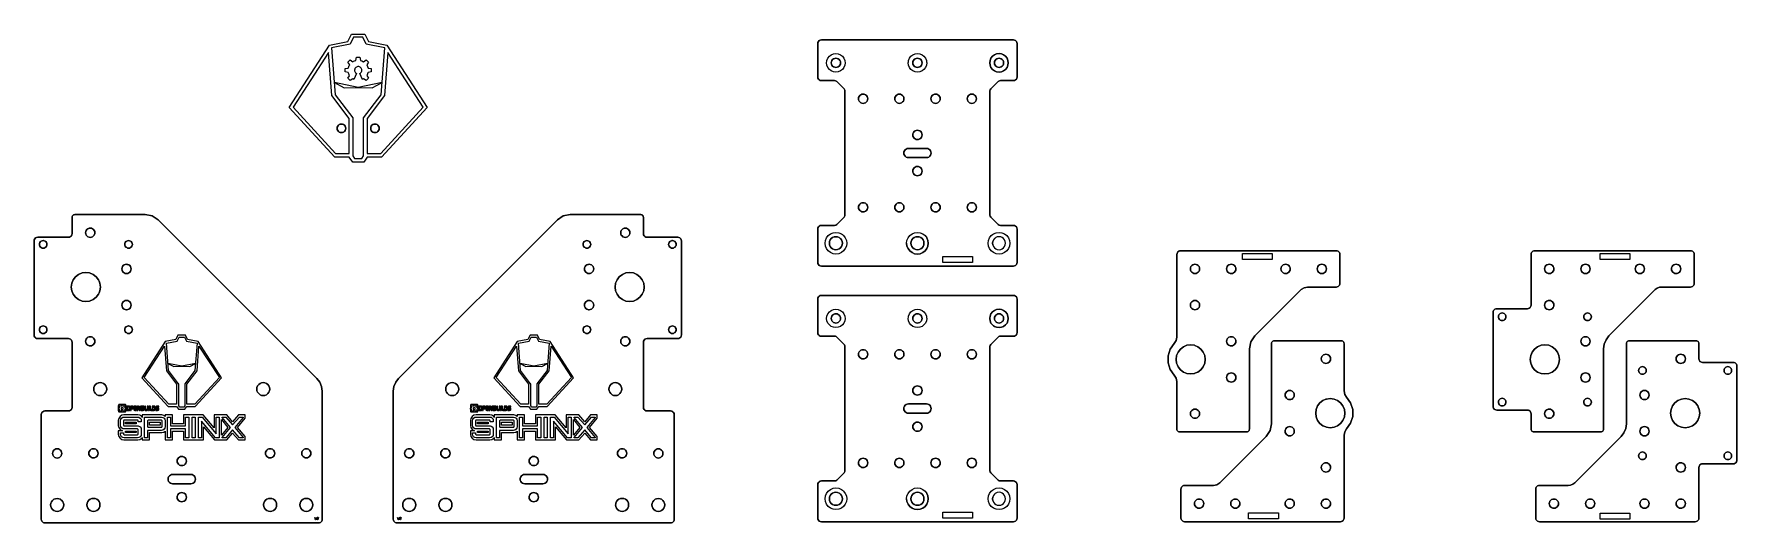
# Model space of a CAD drawing. Header units: metres. Extents: x 1388 to 2328, y 368 to 639.
import ezdxf

# ---------------------------------------------------------------- set-up
doc = ezdxf.new("R2010")
doc.units = ezdxf.units.M

msp = doc.modelspace()

# ---------------------------------------------------------------- linework, layer by layer
at = {"layer": 'Component#11'}
for p, q in [((1528.72, 597.9, 103.63), (1551.03, 632.44, 103.63)), ((1528.72, 597.9, 107.69), (1551.03, 632.44, 107.69)), ((1551.03, 632.44, 103.63), (1561.18, 634.36, 103.63)), ((1551.03, 632.44, 107.69), (1561.18, 634.36, 107.69)), ((1551.03, 632.44, 107.69), (1551.03, 632.44, 103.63)), ((1562.34, 632.84, 107.69), (1552.15, 630.92, 107.69)), ((1552.15, 630.92, 107.69), (1554.18, 604.98, 107.69)), ((1561.18, 634.36, 103.63), (1563.19, 638.52, 103.63)), ((1561.18, 634.36, 107.69), (1563.19, 638.52, 107.69)), ((1561.18, 634.36, 107.69), (1561.18, 634.36, 103.63)), ((1564.26, 636.82, 107.69), (1562.34, 632.84, 107.69)), ((1563.19, 638.52, 103.63), (1570.42, 638.52, 103.63)), ((1563.19, 638.52, 107.69), (1563.19, 638.52, 103.63)), ((1563.19, 638.52, 107.69), (1570.42, 638.52, 107.69)), ((1569.35, 636.82, 107.69), (1564.26, 636.82, 107.69)), ((1571.27, 632.84, 107.69), (1569.35, 636.82, 107.69)), ((1570.42, 638.52, 103.63), (1572.43, 634.36, 103.63)), ((1570.42, 638.52, 107.69), (1572.43, 634.36, 107.69)), ((1570.42, 638.52, 107.69), (1570.42, 638.52, 103.63)), ((1581.46, 630.92, 107.69), (1571.27, 632.84, 107.69)), ((1572.43, 634.36, 103.63), (1582.58, 632.44, 103.63)), ((1572.43, 634.36, 107.69), (1582.58, 632.44, 107.69)), ((1572.43, 634.36, 107.69), (1572.43, 634.36, 103.63)), ((1579.44, 604.98, 107.69), (1581.46, 630.92, 107.69)), ((1582.58, 632.44, 103.63), (1604.89, 597.9, 103.63)), ((1582.58, 632.44, 107.69), (1582.58, 632.44, 103.63)), ((1582.58, 632.44, 107.69), (1604.89, 597.9, 107.69)), ((1820.52, 633.89, 109.63), (1820.42, 633.27, 109.63)), ((1820.42, 633.27, 103.63), (1820.52, 633.89, 103.63)), ((1820.42, 633.27, 109.63), (1820.42, 614.77, 109.63)), ((1820.42, 614.77, 103.63), (1820.42, 633.27, 103.63)), ((1820.42, 633.27, 103.63), (1820.42, 633.27, 109.63)), ((1820.8, 634.45, 109.63), (1820.52, 633.89, 109.63)), ((1820.52, 633.89, 103.63), (1820.8, 634.45, 103.63)), ((1820.52, 633.89, 103.63), (1820.52, 633.89, 109.63)), ((1821.25, 634.89, 109.63), (1820.8, 634.45, 109.63)), ((1820.8, 634.45, 103.63), (1821.25, 634.89, 103.63)), ((1820.8, 634.45, 109.63), (1820.8, 634.45, 103.63)), ((1821.8, 635.17, 109.63), (1821.25, 634.89, 109.63)), ((1821.25, 634.89, 103.63), (1821.8, 635.17, 103.63)), ((1821.25, 634.89, 109.63), (1821.25, 634.89, 103.63)), ((1822.42, 635.27, 109.63), (1821.8, 635.17, 109.63)), ((1821.8, 635.17, 103.63), (1822.42, 635.27, 103.63)), ((1821.8, 635.17, 103.63), (1821.8, 635.17, 109.63)), ((1928.42, 635.27, 109.63), (1822.42, 635.27, 109.63)), ((1822.42, 635.27, 103.63), (1928.42, 635.27, 103.63)), ((1822.42, 635.27, 103.63), (1822.42, 635.27, 109.63)), ((1929.04, 635.17, 109.63), (1928.42, 635.27, 109.63)), ((1928.42, 635.27, 103.63), (1929.04, 635.17, 103.63)), ((1928.42, 635.27, 109.63), (1928.42, 635.27, 103.63)), ((1929.6, 634.89, 109.63), (1929.04, 635.17, 109.63)), ((1929.04, 635.17, 103.63), (1929.6, 634.89, 103.63)), ((1929.04, 635.17, 103.63), (1929.04, 635.17, 109.63)), ((1930.04, 634.45, 109.63), (1929.6, 634.89, 109.63)), ((1929.6, 634.89, 103.63), (1930.04, 634.45, 103.63)), ((1929.6, 634.89, 103.63), (1929.6, 634.89, 109.63)), ((1930.32, 633.89, 109.63), (1930.04, 634.45, 109.63)), ((1930.04, 634.45, 103.63), (1930.32, 633.89, 103.63)), ((1930.04, 634.45, 103.63), (1930.04, 634.45, 109.63)), ((1930.42, 633.27, 109.63), (1930.32, 633.89, 109.63)), ((1930.32, 633.89, 103.63), (1930.42, 633.27, 103.63)), ((1930.32, 633.89, 109.63), (1930.32, 633.89, 103.63)), ((1930.42, 614.77, 109.63), (1930.42, 633.27, 109.63)), ((1930.42, 633.27, 103.63), (1930.42, 614.77, 103.63)), ((1930.42, 633.27, 109.63), (1930.42, 633.27, 103.63)), ((1550.36, 628.26, 107.69), (1530.87, 598.08, 107.69)), ((1552.21, 604.54, 107.69), (1550.36, 628.26, 107.69)), ((1561.05, 622.93, 107.79), (1562.4, 624.28, 107.79)), ((1562.11, 621.5, 107.79), (1561.05, 622.93, 107.79)), ((1561.41, 619.97, 107.79), (1561.82, 621.06, 107.79)), ((1561.82, 621.06, 107.79), (1562.11, 621.5, 107.79)), ((1562.4, 624.28, 107.79), (1563.82, 623.21, 107.79)), ((1563.82, 623.21, 107.79), (1564.27, 623.5, 107.79)), ((1564.27, 623.5, 107.79), (1565.36, 623.92, 107.79)), ((1565.36, 623.92, 107.79), (1565.6, 623.96, 107.79)), ((1565.9, 620.3, 107.79), (1565.55, 620.07, 107.79)), ((1565.6, 623.96, 107.79), (1565.85, 625.71, 107.79)), ((1565.85, 625.71, 107.79), (1567.76, 625.71, 107.79)), ((1566.29, 620.45, 107.79), (1565.9, 620.3, 107.79)), ((1566.7, 620.51, 107.79), (1566.29, 620.45, 107.79)), ((1567.12, 620.49, 107.79), (1566.7, 620.51, 107.79)), ((1567.52, 620.38, 107.79), (1567.12, 620.49, 107.79)), ((1567.89, 620.19, 107.79), (1567.52, 620.38, 107.79)), ((1567.76, 625.71, 107.79), (1568.01, 623.95, 107.79)), ((1568.22, 619.93, 107.79), (1567.89, 620.19, 107.79)), ((1568.01, 623.95, 107.79), (1568.81, 623.74, 107.79)), ((1568.81, 623.74, 107.79), (1569.81, 623.23, 107.79)), ((1569.81, 623.23, 107.79), (1571.21, 624.28, 107.79)), ((1571.21, 624.28, 107.79), (1572.56, 622.93, 107.79)), ((1572.56, 622.93, 107.79), (1571.51, 621.53, 107.79)), ((1571.51, 621.53, 107.79), (1572.03, 620.52, 107.79)), ((1572.03, 620.52, 107.79), (1572.24, 619.72, 107.79)), ((1583.25, 628.26, 107.69), (1581.4, 604.54, 107.69)), ((1602.75, 598.08, 107.69), (1583.25, 628.26, 107.69)), ((1825.32, 622.6, 108.03), (1825.48, 623.78, 108.03)), ((1825.32, 622.6, 109.63), (1825.48, 623.78, 109.63)), ((1825.5, 621.28, 108.03), (1825.32, 622.6, 108.03)), ((1825.32, 622.6, 109.63), (1825.32, 622.6, 108.03)), ((1825.5, 621.28, 109.63), (1825.32, 622.6, 109.63)), ((1825.48, 623.78, 108.03), (1825.5, 623.92, 108.03)), ((1825.48, 623.78, 109.63), (1825.5, 623.92, 109.63)), ((1825.48, 623.78, 109.63), (1825.48, 623.78, 108.03)), ((1825.5, 623.92, 108.03), (1826, 625.15, 108.03)), ((1825.5, 623.92, 109.63), (1826, 625.15, 109.63)), ((1825.5, 623.92, 108.03), (1825.5, 623.92, 109.63)), ((1826, 620.05, 108.03), (1825.5, 621.28, 108.03)), ((1825.5, 621.28, 108.03), (1825.5, 621.28, 109.63)), ((1826, 620.05, 109.63), (1825.5, 621.28, 109.63)), ((1826, 625.15, 108.03), (1826.82, 626.2, 108.03)), ((1826, 625.15, 109.63), (1826.82, 626.2, 109.63)), ((1826, 625.15, 108.03), (1826, 625.15, 109.63)), ((1826.82, 626.2, 108.03), (1827.87, 627.01, 108.03)), ((1826.82, 626.2, 109.63), (1827.87, 627.01, 109.63)), ((1826.82, 626.2, 109.63), (1826.82, 626.2, 108.03)), ((1827.87, 627.01, 108.03), (1829.1, 627.52, 108.03)), ((1827.87, 627.01, 109.63), (1829.1, 627.52, 109.63)), ((1827.87, 627.01, 108.03), (1827.87, 627.01, 109.63)), ((1827.96, 623.26, 103.63), (1827.87, 622.6, 103.63)), ((1827.87, 622.6, 108.03), (1827.96, 623.26, 108.03)), ((1827.87, 622.6, 103.63), (1827.96, 621.94, 103.63)), ((1827.96, 621.94, 108.03), (1827.87, 622.6, 108.03)), ((1827.87, 622.6, 103.63), (1827.87, 622.6, 108.03)), ((1828.16, 623.75, 103.63), (1827.96, 623.26, 103.63)), ((1827.96, 623.26, 108.03), (1828.16, 623.75, 108.03)), ((1827.96, 623.26, 103.63), (1827.96, 623.26, 108.03)), ((1827.96, 621.94, 103.63), (1828.21, 621.32, 103.63)), ((1828.21, 621.32, 108.03), (1827.96, 621.94, 108.03)), ((1827.96, 621.94, 108.03), (1827.96, 621.94, 103.63)), ((1828.21, 623.87, 103.63), (1828.16, 623.75, 103.63)), ((1828.16, 623.75, 108.03), (1828.21, 623.87, 108.03)), ((1828.16, 623.75, 108.03), (1828.16, 623.75, 103.63)), ((1828.62, 624.4, 103.63), (1828.21, 623.87, 103.63)), ((1828.21, 623.87, 108.03), (1828.62, 624.4, 108.03)), ((1828.21, 623.87, 103.63), (1828.21, 623.87, 108.03)), ((1828.21, 621.32, 103.63), (1828.62, 620.79, 103.63)), ((1828.62, 620.79, 108.03), (1828.21, 621.32, 108.03)), ((1828.21, 621.32, 108.03), (1828.21, 621.32, 103.63)), ((1829.15, 624.81, 103.63), (1828.62, 624.4, 103.63)), ((1828.62, 624.4, 108.03), (1829.15, 624.81, 108.03)), ((1828.62, 624.4, 108.03), (1828.62, 624.4, 103.63)), ((1828.62, 620.79, 103.63), (1829.15, 620.39, 103.63)), ((1829.15, 620.39, 108.03), (1828.62, 620.79, 108.03)), ((1828.62, 620.79, 103.63), (1828.62, 620.79, 108.03)), ((1829.1, 627.52, 108.03), (1830.42, 627.7, 108.03)), ((1829.1, 627.52, 109.63), (1830.42, 627.7, 109.63)), ((1829.1, 627.52, 108.03), (1829.1, 627.52, 109.63)), ((1829.76, 625.06, 103.63), (1829.15, 624.81, 103.63)), ((1829.15, 624.81, 108.03), (1829.76, 625.06, 108.03)), ((1829.15, 624.81, 103.63), (1829.15, 624.81, 108.03)), ((1829.15, 620.39, 103.63), (1829.76, 620.13, 103.63)), ((1829.76, 620.13, 108.03), (1829.15, 620.39, 108.03)), ((1829.15, 620.39, 108.03), (1829.15, 620.39, 103.63)), ((1830.42, 625.15, 103.63), (1829.76, 625.06, 103.63)), ((1829.76, 625.06, 108.03), (1830.42, 625.15, 108.03)), ((1829.76, 625.06, 108.03), (1829.76, 625.06, 103.63)), ((1830.42, 627.7, 108.03), (1831.74, 627.52, 108.03)), ((1830.42, 627.7, 109.63), (1830.42, 627.7, 108.03)), ((1830.42, 627.7, 109.63), (1831.74, 627.52, 109.63)), ((1831.08, 625.06, 103.63), (1830.42, 625.15, 103.63)), ((1830.42, 625.15, 108.03), (1831.08, 625.06, 108.03)), ((1830.42, 625.15, 108.03), (1830.42, 625.15, 103.63)), ((1831.7, 624.81, 103.63), (1831.08, 625.06, 103.63)), ((1831.08, 625.06, 108.03), (1831.7, 624.81, 108.03)), ((1831.08, 625.06, 103.63), (1831.08, 625.06, 108.03)), ((1831.08, 620.13, 103.63), (1831.7, 620.39, 103.63)), ((1831.7, 620.39, 108.03), (1831.08, 620.13, 108.03)), ((1832.22, 624.4, 103.63), (1831.7, 624.81, 103.63)), ((1831.7, 624.81, 108.03), (1832.22, 624.4, 108.03)), ((1831.7, 624.81, 103.63), (1831.7, 624.81, 108.03)), ((1831.7, 620.39, 103.63), (1832.22, 620.79, 103.63)), ((1832.22, 620.79, 108.03), (1831.7, 620.39, 108.03)), ((1831.7, 620.39, 108.03), (1831.7, 620.39, 103.63)), ((1831.74, 627.52, 108.03), (1832.97, 627.01, 108.03)), ((1831.74, 627.52, 108.03), (1831.74, 627.52, 109.63)), ((1831.74, 627.52, 109.63), (1832.97, 627.01, 109.63)), ((1832.63, 623.87, 103.63), (1832.22, 624.4, 103.63)), ((1832.22, 624.4, 108.03), (1832.63, 623.87, 108.03)), ((1832.22, 624.4, 108.03), (1832.22, 624.4, 103.63)), ((1832.22, 620.79, 103.63), (1832.63, 621.32, 103.63)), ((1832.63, 621.32, 108.03), (1832.22, 620.79, 108.03)), ((1832.22, 620.79, 108.03), (1832.22, 620.79, 103.63)), ((1832.7, 623.69, 103.63), (1832.63, 623.87, 103.63)), ((1832.63, 623.87, 108.03), (1832.7, 623.69, 108.03)), ((1832.63, 623.87, 103.63), (1832.63, 623.87, 108.03)), ((1832.63, 621.32, 103.63), (1832.88, 621.94, 103.63)), ((1832.88, 621.94, 108.03), (1832.63, 621.32, 108.03)), ((1832.63, 621.32, 103.63), (1832.63, 621.32, 108.03)), ((1832.88, 623.26, 103.63), (1832.7, 623.69, 103.63)), ((1832.7, 623.69, 108.03), (1832.88, 623.26, 108.03)), ((1832.7, 623.69, 108.03), (1832.7, 623.69, 103.63)), ((1832.97, 622.6, 103.63), (1832.88, 623.26, 103.63)), ((1832.88, 623.26, 108.03), (1832.97, 622.6, 108.03)), ((1832.88, 623.26, 103.63), (1832.88, 623.26, 108.03)), ((1832.88, 621.94, 103.63), (1832.97, 622.6, 103.63)), ((1832.97, 622.6, 108.03), (1832.88, 621.94, 108.03)), ((1832.88, 621.94, 108.03), (1832.88, 621.94, 103.63)), ((1832.97, 627.01, 108.03), (1834.03, 626.2, 108.03)), ((1832.97, 627.01, 109.63), (1832.97, 627.01, 108.03)), ((1832.97, 627.01, 109.63), (1834.03, 626.2, 109.63)), ((1832.97, 622.6, 108.03), (1832.97, 622.6, 103.63)), ((1834.03, 626.2, 108.03), (1834.84, 625.15, 108.03)), ((1834.03, 626.2, 109.63), (1834.03, 626.2, 108.03)), ((1834.03, 626.2, 109.63), (1834.84, 625.15, 109.63)), ((1834.84, 625.15, 108.03), (1835.35, 623.92, 108.03)), ((1834.84, 625.15, 109.63), (1834.84, 625.15, 108.03)), ((1834.84, 625.15, 109.63), (1835.35, 623.92, 109.63)), ((1835.35, 621.28, 108.03), (1834.84, 620.05, 108.03)), ((1835.35, 621.28, 109.63), (1834.84, 620.05, 109.63)), ((1835.35, 623.92, 108.03), (1835.35, 623.92, 109.63)), ((1835.35, 623.92, 108.03), (1835.38, 623.66, 108.03)), ((1835.35, 623.92, 109.63), (1835.38, 623.66, 109.63)), ((1835.52, 622.6, 108.03), (1835.35, 621.28, 108.03)), ((1835.52, 622.6, 109.63), (1835.35, 621.28, 109.63)), ((1835.35, 621.28, 109.63), (1835.35, 621.28, 108.03)), ((1835.38, 623.66, 108.03), (1835.38, 623.66, 109.63)), ((1835.38, 623.66, 108.03), (1835.52, 622.6, 108.03)), ((1835.38, 623.66, 109.63), (1835.52, 622.6, 109.63)), ((1835.52, 622.6, 108.03), (1835.52, 622.6, 109.63)), ((1870.32, 622.6, 109.63), (1870.4, 623.22, 109.63)), ((1870.32, 622.6, 108.03), (1870.4, 623.22, 108.03)), ((1870.5, 621.28, 109.63), (1870.32, 622.6, 109.63)), ((1870.5, 621.28, 108.03), (1870.32, 622.6, 108.03)), ((1870.32, 622.6, 109.63), (1870.32, 622.6, 108.03)), ((1870.4, 623.22, 109.63), (1870.5, 623.92, 109.63)), ((1870.4, 623.22, 108.03), (1870.5, 623.92, 108.03)), ((1870.4, 623.22, 108.03), (1870.4, 623.22, 109.63)), ((1870.5, 623.92, 109.63), (1871, 625.15, 109.63)), ((1870.5, 623.92, 108.03), (1871, 625.15, 108.03)), ((1870.5, 623.92, 108.03), (1870.5, 623.92, 109.63)), ((1871, 620.05, 109.63), (1870.5, 621.28, 109.63)), ((1871, 620.05, 108.03), (1870.5, 621.28, 108.03)), ((1870.5, 621.28, 109.63), (1870.5, 621.28, 108.03)), ((1871, 625.15, 109.63), (1871.82, 626.2, 109.63)), ((1871, 625.15, 108.03), (1871.82, 626.2, 108.03)), ((1871, 625.15, 108.03), (1871, 625.15, 109.63)), ((1871.82, 626.2, 109.63), (1872.87, 627.01, 109.63)), ((1871.82, 626.2, 108.03), (1872.87, 627.01, 108.03)), ((1871.82, 626.2, 109.63), (1871.82, 626.2, 108.03)), ((1872.87, 627.01, 109.63), (1874.1, 627.52, 109.63)), ((1872.87, 627.01, 108.03), (1874.1, 627.52, 108.03)), ((1872.87, 627.01, 108.03), (1872.87, 627.01, 109.63)), ((1872.95, 623.19, 103.63), (1872.87, 622.6, 103.63)), ((1872.87, 622.6, 108.03), (1872.95, 623.19, 108.03)), ((1872.87, 622.6, 103.63), (1872.96, 621.94, 103.63)), ((1872.96, 621.94, 108.03), (1872.87, 622.6, 108.03)), ((1872.87, 622.6, 108.03), (1872.87, 622.6, 103.63)), ((1872.96, 623.26, 103.63), (1872.95, 623.19, 103.63)), ((1872.95, 623.19, 108.03), (1872.96, 623.26, 108.03)), ((1872.95, 623.19, 103.63), (1872.95, 623.19, 108.03)), ((1873.21, 623.87, 103.63), (1872.96, 623.26, 103.63)), ((1872.96, 623.26, 108.03), (1873.21, 623.87, 108.03)), ((1872.96, 623.26, 108.03), (1872.96, 623.26, 103.63)), ((1872.96, 621.94, 103.63), (1873.21, 621.32, 103.63)), ((1873.21, 621.32, 108.03), (1872.96, 621.94, 108.03)), ((1872.96, 621.94, 108.03), (1872.96, 621.94, 103.63)), ((1873.62, 624.4, 103.63), (1873.21, 623.87, 103.63)), ((1873.21, 623.87, 108.03), (1873.62, 624.4, 108.03)), ((1873.21, 623.87, 103.63), (1873.21, 623.87, 108.03)), ((1873.21, 621.32, 103.63), (1873.62, 620.79, 103.63)), ((1873.62, 620.79, 108.03), (1873.21, 621.32, 108.03)), ((1873.21, 621.32, 103.63), (1873.21, 621.32, 108.03)), ((1874.15, 624.81, 103.63), (1873.62, 624.4, 103.63)), ((1873.62, 624.4, 108.03), (1874.15, 624.81, 108.03)), ((1873.62, 624.4, 108.03), (1873.62, 624.4, 103.63)), ((1873.62, 620.79, 103.63), (1874.15, 620.39, 103.63)), ((1874.15, 620.39, 108.03), (1873.62, 620.79, 108.03)), ((1873.62, 620.79, 108.03), (1873.62, 620.79, 103.63)), ((1874.1, 627.52, 109.63), (1875.42, 627.7, 109.63)), ((1874.1, 627.52, 108.03), (1875.42, 627.7, 108.03)), ((1874.1, 627.52, 109.63), (1874.1, 627.52, 108.03)), ((1874.76, 625.06, 103.63), (1874.15, 624.81, 103.63)), ((1874.15, 624.81, 108.03), (1874.76, 625.06, 108.03)), ((1874.15, 624.81, 103.63), (1874.15, 624.81, 108.03)), ((1874.15, 620.39, 103.63), (1874.76, 620.13, 103.63)), ((1874.76, 620.13, 108.03), (1874.15, 620.39, 108.03)), ((1874.15, 620.39, 108.03), (1874.15, 620.39, 103.63)), ((1875.42, 625.15, 103.63), (1874.76, 625.06, 103.63)), ((1874.76, 625.06, 108.03), (1875.42, 625.15, 108.03)), ((1874.76, 625.06, 108.03), (1874.76, 625.06, 103.63)), ((1875.42, 627.7, 109.63), (1876.74, 627.52, 109.63)), ((1875.42, 627.7, 109.63), (1875.42, 627.7, 108.03)), ((1875.42, 627.7, 108.03), (1876.74, 627.52, 108.03)), ((1876.08, 625.06, 103.63), (1875.42, 625.15, 103.63)), ((1875.42, 625.15, 108.03), (1876.08, 625.06, 108.03)), ((1875.42, 625.15, 108.03), (1875.42, 625.15, 103.63)), ((1876.7, 624.81, 103.63), (1876.08, 625.06, 103.63)), ((1876.08, 625.06, 108.03), (1876.7, 624.81, 108.03)), ((1876.08, 625.06, 108.03), (1876.08, 625.06, 103.63)), ((1876.08, 620.13, 103.63), (1876.7, 620.39, 103.63)), ((1876.7, 620.39, 108.03), (1876.08, 620.13, 108.03)), ((1877.22, 624.4, 103.63), (1876.7, 624.81, 103.63)), ((1876.7, 624.81, 108.03), (1877.22, 624.4, 108.03)), ((1876.7, 624.81, 103.63), (1876.7, 624.81, 108.03)), ((1876.7, 620.39, 103.63), (1877.22, 620.79, 103.63)), ((1877.22, 620.79, 108.03), (1876.7, 620.39, 108.03)), ((1876.7, 620.39, 103.63), (1876.7, 620.39, 108.03)), ((1876.74, 627.52, 109.63), (1877.97, 627.01, 109.63)), ((1876.74, 627.52, 108.03), (1877.97, 627.01, 108.03)), ((1876.74, 627.52, 108.03), (1876.74, 627.52, 109.63)), ((1877.63, 623.87, 103.63), (1877.22, 624.4, 103.63)), ((1877.22, 624.4, 108.03), (1877.63, 623.87, 108.03)), ((1877.22, 624.4, 103.63), (1877.22, 624.4, 108.03)), ((1877.22, 620.79, 103.63), (1877.63, 621.32, 103.63)), ((1877.63, 621.32, 108.03), (1877.22, 620.79, 108.03)), ((1877.22, 620.79, 108.03), (1877.22, 620.79, 103.63)), ((1877.88, 623.26, 103.63), (1877.63, 623.87, 103.63)), ((1877.63, 623.87, 108.03), (1877.88, 623.26, 108.03)), ((1877.63, 623.87, 108.03), (1877.63, 623.87, 103.63)), ((1877.63, 621.32, 103.63), (1877.88, 621.94, 103.63)), ((1877.88, 621.94, 108.03), (1877.63, 621.32, 108.03)), ((1877.63, 621.32, 103.63), (1877.63, 621.32, 108.03)), ((1877.9, 623.13, 103.63), (1877.88, 623.26, 103.63)), ((1877.88, 623.26, 108.03), (1877.9, 623.13, 108.03)), ((1877.88, 623.26, 103.63), (1877.88, 623.26, 108.03)), ((1877.88, 621.94, 103.63), (1877.97, 622.6, 103.63)), ((1877.97, 622.6, 108.03), (1877.88, 621.94, 108.03)), ((1877.88, 621.94, 108.03), (1877.88, 621.94, 103.63)), ((1877.97, 622.6, 103.63), (1877.9, 623.13, 103.63)), ((1877.9, 623.13, 108.03), (1877.97, 622.6, 108.03)), ((1877.9, 623.13, 103.63), (1877.9, 623.13, 108.03)), ((1877.97, 627.01, 109.63), (1879.03, 626.2, 109.63)), ((1877.97, 627.01, 109.63), (1877.97, 627.01, 108.03)), ((1877.97, 627.01, 108.03), (1879.03, 626.2, 108.03)), ((1877.97, 622.6, 103.63), (1877.97, 622.6, 108.03)), ((1879.03, 626.2, 109.63), (1879.84, 625.15, 109.63)), ((1879.03, 626.2, 108.03), (1879.84, 625.15, 108.03)), ((1879.03, 626.2, 108.03), (1879.03, 626.2, 109.63)), ((1879.84, 625.15, 109.63), (1880.35, 623.92, 109.63)), ((1879.84, 625.15, 109.63), (1879.84, 625.15, 108.03)), ((1879.84, 625.15, 108.03), (1880.35, 623.92, 108.03)), ((1880.35, 621.28, 109.63), (1879.84, 620.05, 109.63)), ((1880.35, 621.28, 108.03), (1879.84, 620.05, 108.03)), ((1880.35, 623.92, 109.63), (1880.46, 623.1, 109.63)), ((1880.35, 623.92, 108.03), (1880.35, 623.92, 109.63)), ((1880.35, 623.92, 108.03), (1880.46, 623.1, 108.03)), ((1880.52, 622.6, 109.63), (1880.35, 621.28, 109.63)), ((1880.52, 622.6, 108.03), (1880.35, 621.28, 108.03)), ((1880.35, 621.28, 109.63), (1880.35, 621.28, 108.03)), ((1880.46, 623.1, 109.63), (1880.52, 622.6, 109.63)), ((1880.46, 623.1, 108.03), (1880.52, 622.6, 108.03)), ((1880.46, 623.1, 109.63), (1880.46, 623.1, 108.03)), ((1880.52, 622.6, 109.63), (1880.52, 622.6, 108.03)), ((1915.32, 622.6, 108.03), (1915.33, 622.66, 108.03)), ((1915.33, 622.66, 109.63), (1915.32, 622.6, 109.63)), ((1915.32, 622.6, 109.63), (1915.32, 622.6, 108.03)), ((1915.5, 621.28, 108.03), (1915.32, 622.6, 108.03)), ((1915.32, 622.6, 109.63), (1915.5, 621.28, 109.63)), ((1915.5, 623.92, 109.63), (1915.33, 622.66, 109.63)), ((1915.33, 622.66, 108.03), (1915.5, 623.92, 108.03)), ((1915.33, 622.66, 108.03), (1915.33, 622.66, 109.63)), ((1916, 625.15, 109.63), (1915.5, 623.92, 109.63)), ((1915.5, 623.92, 108.03), (1916, 625.15, 108.03)), ((1915.5, 623.92, 108.03), (1915.5, 623.92, 109.63)), ((1915.5, 621.28, 109.63), (1916, 620.05, 109.63)), ((1916, 620.05, 108.03), (1915.5, 621.28, 108.03)), ((1915.5, 621.28, 108.03), (1915.5, 621.28, 109.63)), ((1916.82, 626.2, 109.63), (1916, 625.15, 109.63)), ((1916, 625.15, 108.03), (1916.82, 626.2, 108.03)), ((1916, 625.15, 109.63), (1916, 625.15, 108.03)), ((1917.87, 627.01, 109.63), (1916.82, 626.2, 109.63)), ((1916.82, 626.2, 108.03), (1917.87, 627.01, 108.03)), ((1916.82, 626.2, 109.63), (1916.82, 626.2, 108.03)), ((1917.87, 627.01, 108.03), (1919.1, 627.52, 108.03)), ((1919.1, 627.52, 109.63), (1917.87, 627.01, 109.63)), ((1917.87, 627.01, 108.03), (1917.87, 627.01, 109.63)), ((1917.88, 622.63, 103.63), (1917.87, 622.6, 103.63)), ((1917.87, 622.6, 108.03), (1917.88, 622.63, 108.03)), ((1917.87, 622.6, 103.63), (1917.96, 621.94, 103.63)), ((1917.96, 621.94, 108.03), (1917.87, 622.6, 108.03)), ((1917.87, 622.6, 108.03), (1917.87, 622.6, 103.63)), ((1917.96, 623.26, 103.63), (1917.88, 622.63, 103.63)), ((1917.88, 622.63, 108.03), (1917.96, 623.26, 108.03)), ((1917.88, 622.63, 108.03), (1917.88, 622.63, 103.63)), ((1918.21, 623.87, 103.63), (1917.96, 623.26, 103.63)), ((1917.96, 623.26, 108.03), (1918.21, 623.87, 108.03)), ((1917.96, 623.26, 108.03), (1917.96, 623.26, 103.63)), ((1917.96, 621.94, 103.63), (1918.21, 621.32, 103.63)), ((1918.21, 621.32, 108.03), (1917.96, 621.94, 108.03)), ((1917.96, 621.94, 108.03), (1917.96, 621.94, 103.63)), ((1918.62, 624.4, 103.63), (1918.21, 623.87, 103.63)), ((1918.21, 623.87, 108.03), (1918.62, 624.4, 108.03)), ((1918.21, 623.87, 103.63), (1918.21, 623.87, 108.03)), ((1918.21, 621.32, 103.63), (1918.62, 620.79, 103.63)), ((1918.62, 620.79, 108.03), (1918.21, 621.32, 108.03)), ((1918.21, 621.32, 103.63), (1918.21, 621.32, 108.03)), ((1919.15, 624.81, 103.63), (1918.62, 624.4, 103.63)), ((1918.62, 624.4, 108.03), (1919.15, 624.81, 108.03)), ((1918.62, 624.4, 108.03), (1918.62, 624.4, 103.63)), ((1918.62, 620.79, 103.63), (1918.9, 620.57, 103.63)), ((1918.9, 620.57, 108.03), (1918.62, 620.79, 108.03)), ((1918.62, 620.79, 103.63), (1918.62, 620.79, 108.03)), ((1918.9, 620.57, 103.63), (1919.15, 620.39, 103.63)), ((1919.15, 620.39, 108.03), (1918.9, 620.57, 108.03)), ((1918.9, 620.57, 103.63), (1918.9, 620.57, 108.03)), ((1919.1, 627.52, 108.03), (1920.42, 627.7, 108.03)), ((1920.42, 627.7, 109.63), (1919.1, 627.52, 109.63)), ((1919.1, 627.52, 108.03), (1919.1, 627.52, 109.63)), ((1919.76, 625.06, 103.63), (1919.15, 624.81, 103.63)), ((1919.15, 624.81, 108.03), (1919.76, 625.06, 108.03)), ((1919.15, 624.81, 103.63), (1919.15, 624.81, 108.03)), ((1919.15, 620.39, 103.63), (1919.76, 620.13, 103.63)), ((1919.76, 620.13, 108.03), (1919.15, 620.39, 108.03)), ((1919.15, 620.39, 103.63), (1919.15, 620.39, 108.03)), ((1920.42, 625.15, 103.63), (1919.76, 625.06, 103.63)), ((1919.76, 625.06, 108.03), (1920.42, 625.15, 108.03)), ((1919.76, 625.06, 108.03), (1919.76, 625.06, 103.63)), ((1920.42, 627.7, 108.03), (1921.74, 627.52, 108.03)), ((1920.42, 627.7, 109.63), (1920.42, 627.7, 108.03)), ((1921.74, 627.52, 109.63), (1920.42, 627.7, 109.63)), ((1921.08, 625.06, 103.63), (1920.42, 625.15, 103.63)), ((1920.42, 625.15, 108.03), (1921.08, 625.06, 108.03)), ((1920.42, 625.15, 108.03), (1920.42, 625.15, 103.63)), ((1921.7, 624.81, 103.63), (1921.08, 625.06, 103.63)), ((1921.08, 625.06, 108.03), (1921.7, 624.81, 108.03)), ((1921.08, 625.06, 103.63), (1921.08, 625.06, 108.03)), ((1921.08, 620.13, 103.63), (1921.7, 620.39, 103.63)), ((1921.7, 620.39, 108.03), (1921.08, 620.13, 108.03)), ((1922.22, 624.4, 103.63), (1921.7, 624.81, 103.63)), ((1921.7, 624.81, 108.03), (1922.22, 624.4, 108.03)), ((1921.7, 624.81, 108.03), (1921.7, 624.81, 103.63)), ((1921.7, 620.39, 103.63), (1922.22, 620.79, 103.63)), ((1922.22, 620.79, 108.03), (1921.7, 620.39, 108.03)), ((1921.7, 620.39, 108.03), (1921.7, 620.39, 103.63)), ((1921.74, 627.52, 108.03), (1922.97, 627.01, 108.03)), ((1922.97, 627.01, 109.63), (1921.74, 627.52, 109.63)), ((1921.74, 627.52, 109.63), (1921.74, 627.52, 108.03)), ((1922.63, 623.87, 103.63), (1922.22, 624.4, 103.63)), ((1922.22, 624.4, 108.03), (1922.63, 623.87, 108.03)), ((1922.22, 624.4, 103.63), (1922.22, 624.4, 108.03)), ((1922.22, 620.79, 103.63), (1922.63, 621.32, 103.63)), ((1922.63, 621.32, 108.03), (1922.22, 620.79, 108.03)), ((1922.22, 620.79, 103.63), (1922.22, 620.79, 108.03)), ((1922.88, 623.26, 103.63), (1922.63, 623.87, 103.63)), ((1922.63, 623.87, 108.03), (1922.88, 623.26, 108.03)), ((1922.63, 623.87, 108.03), (1922.63, 623.87, 103.63)), ((1922.63, 621.32, 103.63), (1922.88, 621.94, 103.63)), ((1922.88, 621.94, 108.03), (1922.63, 621.32, 108.03)), ((1922.63, 621.32, 108.03), (1922.63, 621.32, 103.63)), ((1922.97, 622.6, 103.63), (1922.88, 623.26, 103.63)), ((1922.88, 623.26, 108.03), (1922.97, 622.6, 108.03)), ((1922.88, 623.26, 103.63), (1922.88, 623.26, 108.03)), ((1922.88, 621.94, 103.63), (1922.97, 622.6, 103.63)), ((1922.97, 622.6, 108.03), (1922.88, 621.94, 108.03)), ((1922.88, 621.94, 103.63), (1922.88, 621.94, 108.03)), ((1922.97, 627.01, 108.03), (1922.97, 627.01, 109.63)), ((1922.97, 627.01, 109.63), (1924.03, 626.2, 109.63)), ((1924.03, 626.2, 108.03), (1922.97, 627.01, 108.03)), ((1922.97, 622.6, 103.63), (1922.97, 622.6, 108.03)), ((1924.03, 626.2, 109.63), (1924.84, 625.15, 109.63)), ((1924.84, 625.15, 108.03), (1924.03, 626.2, 108.03)), ((1924.03, 626.2, 108.03), (1924.03, 626.2, 109.63)), ((1924.84, 625.15, 109.63), (1925.35, 623.92, 109.63)), ((1924.84, 625.15, 109.63), (1924.84, 625.15, 108.03)), ((1925.35, 623.92, 108.03), (1924.84, 625.15, 108.03)), ((1925.35, 621.28, 109.63), (1924.84, 620.05, 109.63)), ((1924.84, 620.05, 108.03), (1925.35, 621.28, 108.03)), ((1925.35, 623.92, 109.63), (1925.52, 622.6, 109.63)), ((1925.35, 623.92, 109.63), (1925.35, 623.92, 108.03)), ((1925.52, 622.6, 108.03), (1925.35, 623.92, 108.03)), ((1925.52, 622.6, 109.63), (1925.35, 621.28, 109.63)), ((1925.35, 621.28, 108.03), (1925.52, 622.6, 108.03)), ((1925.35, 621.28, 108.03), (1925.35, 621.28, 109.63)), ((1925.52, 622.6, 109.63), (1925.52, 622.6, 108.03)), ((1553.65, 611.66, 107.79), (1559.09, 608.81, 107.79)), ((1566.81, 608.98, 107.79), (1553.65, 611.66, 107.79)), ((1559.62, 619.47, 107.79), (1561.37, 619.72, 107.79)), ((1559.62, 617.57, 107.79), (1559.62, 619.47, 107.79)), ((1561.37, 617.31, 107.79), (1559.62, 617.57, 107.79)), ((1561.05, 614.11, 107.79), (1562.1, 615.51, 107.79)), ((1562.4, 612.76, 107.79), (1561.05, 614.11, 107.79)), ((1561.37, 619.72, 107.79), (1561.41, 619.97, 107.79)), ((1561.59, 616.52, 107.79), (1561.37, 617.31, 107.79)), ((1562.1, 615.51, 107.79), (1561.59, 616.52, 107.79)), ((1563.8, 613.81, 107.79), (1562.4, 612.76, 107.79)), ((1564.45, 613.48, 107.79), (1563.8, 613.81, 107.79)), ((1565.97, 616.72, 107.79), (1564.45, 613.48, 107.79)), ((1564.88, 619.04, 107.79), (1564.81, 618.62, 107.79)), ((1564.81, 618.62, 107.79), (1564.83, 618.21, 107.79)), ((1564.83, 618.21, 107.79), (1564.94, 617.8, 107.79)), ((1565.03, 619.43, 107.79), (1564.88, 619.04, 107.79)), ((1564.94, 617.8, 107.79), (1565.13, 617.43, 107.79)), ((1565.25, 619.78, 107.79), (1565.03, 619.43, 107.79)), ((1565.13, 617.43, 107.79), (1565.39, 617.11, 107.79)), ((1565.55, 620.07, 107.79), (1565.25, 619.78, 107.79)), ((1565.39, 617.11, 107.79), (1565.72, 616.84, 107.79)), ((1565.72, 616.84, 107.79), (1565.97, 616.72, 107.79)), ((1579.96, 611.66, 107.79), (1566.81, 608.98, 107.79)), ((1567.65, 616.71, 107.79), (1568.06, 616.97, 107.79)), ((1569.16, 613.47, 107.79), (1567.65, 616.71, 107.79)), ((1568.06, 616.97, 107.79), (1568.36, 617.26, 107.79)), ((1568.48, 619.61, 107.79), (1568.22, 619.93, 107.79)), ((1568.36, 617.26, 107.79), (1568.59, 617.61, 107.79)), ((1568.67, 619.23, 107.79), (1568.48, 619.61, 107.79)), ((1568.59, 617.61, 107.79), (1568.73, 618, 107.79)), ((1568.78, 618.83, 107.79), (1568.67, 619.23, 107.79)), ((1568.73, 618, 107.79), (1568.8, 618.41, 107.79)), ((1568.8, 618.41, 107.79), (1568.78, 618.83, 107.79)), ((1569.34, 613.54, 107.79), (1569.16, 613.47, 107.79)), ((1569.79, 613.83, 107.79), (1569.34, 613.54, 107.79)), ((1571.21, 612.76, 107.79), (1569.79, 613.83, 107.79)), ((1572.56, 614.11, 107.79), (1571.21, 612.76, 107.79)), ((1571.79, 615.98, 107.79), (1571.5, 615.53, 107.79)), ((1571.5, 615.53, 107.79), (1572.56, 614.11, 107.79)), ((1572.21, 617.07, 107.79), (1571.79, 615.98, 107.79)), ((1572.24, 617.31, 107.79), (1572.21, 617.07, 107.79)), ((1572.24, 619.72, 107.79), (1573.99, 619.47, 107.79)), ((1573.99, 617.57, 107.79), (1572.24, 617.31, 107.79)), ((1573.99, 619.47, 107.79), (1573.99, 617.57, 107.79)), ((1574.53, 608.81, 107.79), (1579.96, 611.66, 107.79)), ((1820.42, 614.77, 109.63), (1820.52, 614.15, 109.63)), ((1820.52, 614.15, 103.63), (1820.42, 614.77, 103.63)), ((1820.42, 614.77, 103.63), (1820.42, 614.77, 109.63)), ((1820.52, 614.15, 109.63), (1820.8, 613.6, 109.63)), ((1820.8, 613.6, 103.63), (1820.52, 614.15, 103.63)), ((1820.52, 614.15, 109.63), (1820.52, 614.15, 103.63)), ((1820.8, 613.6, 109.63), (1821.25, 613.15, 109.63)), ((1821.25, 613.15, 103.63), (1820.8, 613.6, 103.63)), ((1820.8, 613.6, 103.63), (1820.8, 613.6, 109.63)), ((1821.25, 613.15, 109.63), (1821.8, 612.87, 109.63)), ((1821.8, 612.87, 103.63), (1821.25, 613.15, 103.63)), ((1821.25, 613.15, 109.63), (1821.25, 613.15, 103.63)), ((1821.8, 612.87, 109.63), (1822.42, 612.77, 109.63)), ((1822.42, 612.77, 103.63), (1821.8, 612.87, 103.63)), ((1821.8, 612.87, 103.63), (1821.8, 612.87, 109.63)), ((1822.42, 612.77, 109.63), (1829.68, 612.77, 109.63)), ((1829.68, 612.77, 103.63), (1822.42, 612.77, 103.63)), ((1822.42, 612.77, 109.63), (1822.42, 612.77, 103.63)), ((1826.82, 618.99, 108.03), (1826, 620.05, 108.03)), ((1826, 620.05, 109.63), (1826, 620.05, 108.03)), ((1826.82, 618.99, 109.63), (1826, 620.05, 109.63)), ((1826.82, 618.99, 108.03), (1826.82, 618.99, 109.63)), ((1827.87, 618.18, 108.03), (1826.82, 618.99, 108.03)), ((1827.87, 618.18, 109.63), (1826.82, 618.99, 109.63)), ((1827.87, 618.18, 108.03), (1827.87, 618.18, 109.63)), ((1829.1, 617.67, 108.03), (1827.87, 618.18, 108.03)), ((1829.1, 617.67, 109.63), (1827.87, 618.18, 109.63)), ((1830.42, 617.5, 108.03), (1829.1, 617.67, 108.03)), ((1829.1, 617.67, 109.63), (1829.1, 617.67, 108.03)), ((1830.42, 617.5, 109.63), (1829.1, 617.67, 109.63)), ((1829.68, 612.77, 109.63), (1830.14, 612.71, 109.63)), ((1830.14, 612.71, 103.63), (1829.68, 612.77, 103.63)), ((1829.68, 612.77, 103.63), (1829.68, 612.77, 109.63)), ((1829.76, 620.13, 103.63), (1830.42, 620.05, 103.63)), ((1830.42, 620.05, 108.03), (1829.76, 620.13, 108.03)), ((1829.76, 620.13, 103.63), (1829.76, 620.13, 108.03)), ((1830.14, 612.71, 109.63), (1830.58, 612.53, 109.63)), ((1830.58, 612.53, 103.63), (1830.14, 612.71, 103.63)), ((1830.14, 612.71, 103.63), (1830.14, 612.71, 109.63)), ((1830.42, 620.05, 103.63), (1831.08, 620.13, 103.63)), ((1831.08, 620.13, 108.03), (1830.42, 620.05, 108.03)), ((1830.42, 620.05, 103.63), (1830.42, 620.05, 108.03)), ((1831.74, 617.67, 108.03), (1830.42, 617.5, 108.03)), ((1831.74, 617.67, 109.63), (1830.42, 617.5, 109.63)), ((1830.42, 617.5, 108.03), (1830.42, 617.5, 109.63)), ((1830.58, 612.53, 109.63), (1830.95, 612.25, 109.63)), ((1830.95, 612.25, 103.63), (1830.58, 612.53, 103.63)), ((1830.58, 612.53, 103.63), (1830.58, 612.53, 109.63)), ((1830.95, 612.25, 109.63), (1834.96, 608.23, 109.63)), ((1834.96, 608.23, 103.63), (1830.95, 612.25, 103.63)), ((1830.95, 612.25, 109.63), (1830.95, 612.25, 103.63)), ((1831.08, 620.13, 108.03), (1831.08, 620.13, 103.63)), ((1832.97, 618.18, 108.03), (1831.74, 617.67, 108.03)), ((1832.97, 618.18, 109.63), (1831.74, 617.67, 109.63)), ((1831.74, 617.67, 109.63), (1831.74, 617.67, 108.03)), ((1834.03, 618.99, 108.03), (1832.97, 618.18, 108.03)), ((1834.03, 618.99, 109.63), (1832.97, 618.18, 109.63)), ((1832.97, 618.18, 108.03), (1832.97, 618.18, 109.63)), ((1834.84, 620.05, 108.03), (1834.03, 618.99, 108.03)), ((1834.84, 620.05, 109.63), (1834.03, 618.99, 109.63)), ((1834.03, 618.99, 109.63), (1834.03, 618.99, 108.03)), ((1834.84, 620.05, 109.63), (1834.84, 620.05, 108.03)), ((1871.82, 618.99, 109.63), (1871, 620.05, 109.63)), ((1871.82, 618.99, 108.03), (1871, 620.05, 108.03)), ((1871, 620.05, 108.03), (1871, 620.05, 109.63)), ((1872.87, 618.18, 109.63), (1871.82, 618.99, 109.63)), ((1872.87, 618.18, 108.03), (1871.82, 618.99, 108.03)), ((1871.82, 618.99, 109.63), (1871.82, 618.99, 108.03)), ((1874.1, 617.67, 109.63), (1872.87, 618.18, 109.63)), ((1874.1, 617.67, 108.03), (1872.87, 618.18, 108.03)), ((1872.87, 618.18, 108.03), (1872.87, 618.18, 109.63)), ((1875.42, 617.5, 109.63), (1874.1, 617.67, 109.63)), ((1874.1, 617.67, 109.63), (1874.1, 617.67, 108.03)), ((1875.42, 617.5, 108.03), (1874.1, 617.67, 108.03)), ((1874.76, 620.13, 103.63), (1875.42, 620.05, 103.63)), ((1875.42, 620.05, 108.03), (1874.76, 620.13, 108.03)), ((1874.76, 620.13, 108.03), (1874.76, 620.13, 103.63)), ((1875.42, 620.05, 103.63), (1876.08, 620.13, 103.63)), ((1876.08, 620.13, 108.03), (1875.42, 620.05, 108.03)), ((1875.42, 620.05, 108.03), (1875.42, 620.05, 103.63)), ((1876.74, 617.67, 109.63), (1875.42, 617.5, 109.63)), ((1876.74, 617.67, 108.03), (1875.42, 617.5, 108.03)), ((1875.42, 617.5, 108.03), (1875.42, 617.5, 109.63)), ((1876.08, 620.13, 108.03), (1876.08, 620.13, 103.63)), ((1877.97, 618.18, 109.63), (1876.74, 617.67, 109.63)), ((1877.97, 618.18, 108.03), (1876.74, 617.67, 108.03)), ((1876.74, 617.67, 109.63), (1876.74, 617.67, 108.03)), ((1879.03, 618.99, 109.63), (1877.97, 618.18, 109.63)), ((1879.03, 618.99, 108.03), (1877.97, 618.18, 108.03)), ((1877.97, 618.18, 108.03), (1877.97, 618.18, 109.63)), ((1879.84, 620.05, 109.63), (1879.03, 618.99, 109.63)), ((1879.84, 620.05, 108.03), (1879.03, 618.99, 108.03)), ((1879.03, 618.99, 109.63), (1879.03, 618.99, 108.03)), ((1879.84, 620.05, 109.63), (1879.84, 620.05, 108.03)), ((1915.89, 608.24, 109.63), (1919.89, 612.25, 109.63)), ((1919.89, 612.25, 103.63), (1915.89, 608.24, 103.63)), ((1916, 620.05, 109.63), (1916.82, 618.99, 109.63)), ((1916, 620.05, 109.63), (1916, 620.05, 108.03)), ((1916.82, 618.99, 108.03), (1916, 620.05, 108.03)), ((1916.82, 618.99, 109.63), (1917.39, 618.55, 109.63)), ((1917.39, 618.55, 108.03), (1916.82, 618.99, 108.03)), ((1916.82, 618.99, 109.63), (1916.82, 618.99, 108.03)), ((1917.39, 618.55, 109.63), (1917.39, 618.55, 108.03)), ((1917.87, 618.18, 109.63), (1917.39, 618.55, 109.63)), ((1917.39, 618.55, 108.03), (1917.87, 618.18, 108.03)), ((1919.1, 617.67, 109.63), (1917.87, 618.18, 109.63)), ((1917.87, 618.18, 108.03), (1919.1, 617.67, 108.03)), ((1917.87, 618.18, 109.63), (1917.87, 618.18, 108.03)), ((1920.42, 617.5, 109.63), (1919.1, 617.67, 109.63)), ((1919.1, 617.67, 108.03), (1919.1, 617.67, 109.63)), ((1919.1, 617.67, 108.03), (1920.42, 617.5, 108.03)), ((1919.76, 620.13, 103.63), (1920.42, 620.05, 103.63)), ((1920.42, 620.05, 108.03), (1919.76, 620.13, 108.03)), ((1919.76, 620.13, 108.03), (1919.76, 620.13, 103.63)), ((1919.89, 612.25, 109.63), (1920.27, 612.53, 109.63)), ((1920.27, 612.53, 103.63), (1919.89, 612.25, 103.63)), ((1919.89, 612.25, 103.63), (1919.89, 612.25, 109.63)), ((1920.27, 612.53, 109.63), (1920.7, 612.71, 109.63)), ((1920.7, 612.71, 103.63), (1920.27, 612.53, 103.63)), ((1920.27, 612.53, 109.63), (1920.27, 612.53, 103.63)), ((1920.42, 620.05, 103.63), (1921.08, 620.13, 103.63)), ((1921.08, 620.13, 108.03), (1920.42, 620.05, 108.03)), ((1920.42, 620.05, 103.63), (1920.42, 620.05, 108.03)), ((1921.74, 617.67, 109.63), (1920.42, 617.5, 109.63)), ((1920.42, 617.5, 108.03), (1921.74, 617.67, 108.03)), ((1920.42, 617.5, 108.03), (1920.42, 617.5, 109.63)), ((1920.7, 612.71, 109.63), (1921.17, 612.77, 109.63)), ((1921.17, 612.77, 103.63), (1920.7, 612.71, 103.63)), ((1920.7, 612.71, 109.63), (1920.7, 612.71, 103.63)), ((1921.08, 620.13, 103.63), (1921.08, 620.13, 108.03)), ((1921.17, 612.77, 109.63), (1928.42, 612.77, 109.63)), ((1928.42, 612.77, 103.63), (1921.17, 612.77, 103.63)), ((1921.17, 612.77, 109.63), (1921.17, 612.77, 103.63)), ((1922.97, 618.18, 109.63), (1921.74, 617.67, 109.63)), ((1921.74, 617.67, 108.03), (1922.97, 618.18, 108.03)), ((1921.74, 617.67, 108.03), (1921.74, 617.67, 109.63)), ((1924.03, 618.99, 109.63), (1922.97, 618.18, 109.63)), ((1922.97, 618.18, 108.03), (1924.03, 618.99, 108.03)), ((1922.97, 618.18, 109.63), (1922.97, 618.18, 108.03)), ((1924.84, 620.05, 109.63), (1924.03, 618.99, 109.63)), ((1924.03, 618.99, 108.03), (1924.84, 620.05, 108.03)), ((1924.03, 618.99, 108.03), (1924.03, 618.99, 109.63)), ((1924.84, 620.05, 108.03), (1924.84, 620.05, 109.63)), ((1928.42, 612.77, 109.63), (1929.04, 612.87, 109.63)), ((1929.04, 612.87, 103.63), (1928.42, 612.77, 103.63)), ((1928.42, 612.77, 103.63), (1928.42, 612.77, 109.63)), ((1929.04, 612.87, 109.63), (1929.6, 613.15, 109.63)), ((1929.6, 613.15, 103.63), (1929.04, 612.87, 103.63)), ((1929.04, 612.87, 103.63), (1929.04, 612.87, 109.63)), ((1929.6, 613.15, 109.63), (1930.04, 613.6, 109.63)), ((1930.04, 613.6, 103.63), (1929.6, 613.15, 103.63)), ((1929.6, 613.15, 103.63), (1929.6, 613.15, 109.63)), ((1930.04, 613.6, 109.63), (1930.32, 614.15, 109.63)), ((1930.32, 614.15, 103.63), (1930.04, 613.6, 103.63)), ((1930.04, 613.6, 109.63), (1930.04, 613.6, 103.63)), ((1930.32, 614.15, 109.63), (1930.42, 614.77, 109.63)), ((1930.42, 614.77, 103.63), (1930.32, 614.15, 103.63)), ((1930.32, 614.15, 109.63), (1930.32, 614.15, 103.63)), ((1930.42, 614.77, 103.63), (1930.42, 614.77, 109.63)), ((1561.86, 591.81, 107.69), (1552.21, 604.54, 107.69)), ((1554.18, 604.98, 107.69), (1563.86, 592.21, 107.69)), ((1559.09, 608.81, 107.79), (1566.81, 608.98, 107.79)), ((1566.81, 608.98, 107.79), (1574.53, 608.81, 107.79)), ((1569.76, 592.21, 107.69), (1579.44, 604.98, 107.69)), ((1581.4, 604.54, 107.69), (1571.75, 591.81, 107.69)), ((1834.96, 608.23, 109.63), (1835.21, 607.9, 109.63)), ((1835.21, 607.9, 103.63), (1834.96, 608.23, 103.63)), ((1834.96, 608.23, 103.63), (1834.96, 608.23, 109.63)), ((1835.21, 607.9, 109.63), (1835.37, 607.52, 109.63)), ((1835.37, 607.52, 103.63), (1835.21, 607.9, 103.63)), ((1835.21, 607.9, 103.63), (1835.21, 607.9, 109.63)), ((1835.37, 607.52, 109.63), (1835.43, 607.1, 109.63)), ((1835.43, 607.1, 103.63), (1835.37, 607.52, 103.63)), ((1835.37, 607.52, 109.63), (1835.37, 607.52, 103.63)), ((1835.43, 607.1, 109.63), (1835.43, 538.44, 109.63)), ((1835.43, 538.44, 103.63), (1835.43, 607.1, 103.63)), ((1835.43, 607.1, 103.63), (1835.43, 607.1, 109.63)), ((1842.96, 603.43, 103.63), (1842.88, 602.77, 103.63)), ((1842.88, 602.77, 109.63), (1842.96, 603.43, 109.63)), ((1842.88, 602.77, 103.63), (1842.96, 602.11, 103.63)), ((1842.96, 602.11, 109.63), (1842.88, 602.77, 109.63)), ((1842.88, 602.77, 109.63), (1842.88, 602.77, 103.63)), ((1843.22, 604.05, 103.63), (1842.96, 603.43, 103.63)), ((1842.96, 603.43, 109.63), (1843.22, 604.05, 109.63)), ((1842.96, 603.43, 103.63), (1842.96, 603.43, 109.63)), ((1842.96, 602.11, 103.63), (1843.22, 601.5, 103.63)), ((1843.22, 601.5, 109.63), (1842.96, 602.11, 109.63)), ((1842.96, 602.11, 103.63), (1842.96, 602.11, 109.63)), ((1843.62, 604.58, 103.63), (1843.22, 604.05, 103.63)), ((1843.22, 604.05, 109.63), (1843.62, 604.58, 109.63)), ((1843.22, 604.05, 103.63), (1843.22, 604.05, 109.63)), ((1843.22, 601.5, 103.63), (1843.62, 600.97, 103.63)), ((1843.62, 600.97, 109.63), (1843.22, 601.5, 109.63)), ((1843.22, 601.5, 109.63), (1843.22, 601.5, 103.63)), ((1844.15, 604.98, 103.63), (1843.62, 604.58, 103.63)), ((1843.62, 604.58, 109.63), (1844.15, 604.98, 109.63)), ((1843.62, 604.58, 109.63), (1843.62, 604.58, 103.63)), ((1844.77, 605.24, 103.63), (1844.15, 604.98, 103.63)), ((1844.15, 604.98, 109.63), (1844.77, 605.24, 109.63)), ((1844.15, 604.98, 103.63), (1844.15, 604.98, 109.63)), ((1845.43, 605.32, 103.63), (1844.77, 605.24, 103.63)), ((1844.77, 605.24, 109.63), (1845.43, 605.32, 109.63)), ((1844.77, 605.24, 103.63), (1844.77, 605.24, 109.63)), ((1846.09, 605.24, 103.63), (1845.43, 605.32, 103.63)), ((1845.43, 605.32, 109.63), (1846.09, 605.24, 109.63)), ((1845.43, 605.32, 109.63), (1845.43, 605.32, 103.63)), ((1846.7, 604.98, 103.63), (1846.09, 605.24, 103.63)), ((1846.09, 605.24, 109.63), (1846.7, 604.98, 109.63)), ((1846.09, 605.24, 109.63), (1846.09, 605.24, 103.63)), ((1847.23, 604.58, 103.63), (1846.7, 604.98, 103.63)), ((1846.7, 604.98, 109.63), (1847.23, 604.58, 109.63)), ((1846.7, 604.98, 103.63), (1846.7, 604.98, 109.63)), ((1847.64, 604.05, 103.63), (1847.23, 604.58, 103.63)), ((1847.23, 604.58, 109.63), (1847.64, 604.05, 109.63)), ((1847.23, 604.58, 109.63), (1847.23, 604.58, 103.63)), ((1847.23, 600.97, 103.63), (1847.64, 601.5, 103.63)), ((1847.64, 601.5, 109.63), (1847.23, 600.97, 109.63)), ((1847.89, 603.43, 103.63), (1847.64, 604.05, 103.63)), ((1847.64, 604.05, 109.63), (1847.89, 603.43, 109.63)), ((1847.64, 604.05, 103.63), (1847.64, 604.05, 109.63)), ((1847.64, 601.5, 103.63), (1847.89, 602.11, 103.63)), ((1847.89, 602.11, 109.63), (1847.64, 601.5, 109.63)), ((1847.64, 601.5, 109.63), (1847.64, 601.5, 103.63)), ((1847.89, 603.43, 109.63), (1847.98, 602.77, 109.63)), ((1847.98, 602.77, 103.63), (1847.89, 603.43, 103.63)), ((1847.89, 603.43, 109.63), (1847.89, 603.43, 103.63)), ((1847.98, 602.77, 109.63), (1847.89, 602.11, 109.63)), ((1847.89, 602.11, 103.63), (1847.98, 602.77, 103.63)), ((1847.89, 602.11, 103.63), (1847.89, 602.11, 109.63)), ((1847.98, 602.77, 109.63), (1847.98, 602.77, 103.63)), ((1862.88, 602.77, 109.63), (1862.96, 603.43, 109.63)), ((1862.96, 603.43, 103.63), (1862.88, 602.77, 103.63)), ((1862.96, 602.11, 109.63), (1862.88, 602.77, 109.63)), ((1862.88, 602.77, 103.63), (1862.96, 602.11, 103.63)), ((1862.88, 602.77, 103.63), (1862.88, 602.77, 109.63)), ((1862.96, 603.43, 109.63), (1863.22, 604.05, 109.63)), ((1863.22, 604.05, 103.63), (1862.96, 603.43, 103.63)), ((1862.96, 603.43, 109.63), (1862.96, 603.43, 103.63)), ((1863.22, 601.5, 109.63), (1862.96, 602.11, 109.63)), ((1862.96, 602.11, 103.63), (1863.22, 601.5, 103.63)), ((1862.96, 602.11, 109.63), (1862.96, 602.11, 103.63)), ((1863.22, 604.05, 109.63), (1863.62, 604.58, 109.63)), ((1863.62, 604.58, 103.63), (1863.22, 604.05, 103.63)), ((1863.22, 604.05, 103.63), (1863.22, 604.05, 109.63)), ((1863.62, 600.97, 109.63), (1863.22, 601.5, 109.63)), ((1863.22, 601.5, 103.63), (1863.62, 600.97, 103.63)), ((1863.22, 601.5, 103.63), (1863.22, 601.5, 109.63)), ((1863.62, 604.58, 109.63), (1864.15, 604.98, 109.63)), ((1864.15, 604.98, 103.63), (1863.62, 604.58, 103.63)), ((1863.62, 604.58, 109.63), (1863.62, 604.58, 103.63)), ((1864.15, 604.98, 109.63), (1864.77, 605.24, 109.63)), ((1864.77, 605.24, 103.63), (1864.15, 604.98, 103.63)), ((1864.15, 604.98, 109.63), (1864.15, 604.98, 103.63)), ((1864.77, 605.24, 109.63), (1865.43, 605.32, 109.63)), ((1865.43, 605.32, 103.63), (1864.77, 605.24, 103.63)), ((1864.77, 605.24, 103.63), (1864.77, 605.24, 109.63)), ((1865.43, 605.32, 109.63), (1866.09, 605.24, 109.63)), ((1866.09, 605.24, 103.63), (1865.43, 605.32, 103.63)), ((1865.43, 605.32, 109.63), (1865.43, 605.32, 103.63)), ((1866.09, 605.24, 109.63), (1866.7, 604.98, 109.63)), ((1866.7, 604.98, 103.63), (1866.09, 605.24, 103.63)), ((1866.09, 605.24, 103.63), (1866.09, 605.24, 109.63)), ((1866.7, 604.98, 109.63), (1867.23, 604.58, 109.63)), ((1867.23, 604.58, 103.63), (1866.7, 604.98, 103.63)), ((1866.7, 604.98, 109.63), (1866.7, 604.98, 103.63)), ((1867.23, 604.58, 109.63), (1867.64, 604.05, 109.63)), ((1867.64, 604.05, 103.63), (1867.23, 604.58, 103.63)), ((1867.23, 604.58, 103.63), (1867.23, 604.58, 109.63)), ((1867.64, 601.5, 109.63), (1867.23, 600.97, 109.63)), ((1867.23, 600.97, 103.63), (1867.64, 601.5, 103.63)), ((1867.64, 604.05, 109.63), (1867.89, 603.43, 109.63)), ((1867.89, 603.43, 103.63), (1867.64, 604.05, 103.63)), ((1867.64, 604.05, 109.63), (1867.64, 604.05, 103.63)), ((1867.89, 602.11, 109.63), (1867.64, 601.5, 109.63)), ((1867.64, 601.5, 103.63), (1867.89, 602.11, 103.63)), ((1867.64, 601.5, 109.63), (1867.64, 601.5, 103.63)), ((1867.89, 603.43, 109.63), (1867.98, 602.77, 109.63)), ((1867.98, 602.77, 103.63), (1867.89, 603.43, 103.63)), ((1867.89, 603.43, 103.63), (1867.89, 603.43, 109.63)), ((1867.98, 602.77, 109.63), (1867.89, 602.11, 109.63)), ((1867.89, 602.11, 103.63), (1867.98, 602.77, 103.63)), ((1867.89, 602.11, 103.63), (1867.89, 602.11, 109.63)), ((1867.98, 602.77, 109.63), (1867.98, 602.77, 103.63)), ((1882.88, 602.77, 109.63), (1882.96, 603.43, 109.63)), ((1882.96, 603.43, 103.63), (1882.88, 602.77, 103.63)), ((1882.96, 602.11, 109.63), (1882.88, 602.77, 109.63)), ((1882.88, 602.77, 103.63), (1882.96, 602.11, 103.63)), ((1882.88, 602.77, 103.63), (1882.88, 602.77, 109.63)), ((1882.96, 603.43, 109.63), (1883.22, 604.05, 109.63)), ((1883.22, 604.05, 103.63), (1882.96, 603.43, 103.63)), ((1882.96, 603.43, 109.63), (1882.96, 603.43, 103.63)), ((1883.22, 601.5, 109.63), (1882.96, 602.11, 109.63)), ((1882.96, 602.11, 103.63), (1883.22, 601.5, 103.63)), ((1882.96, 602.11, 109.63), (1882.96, 602.11, 103.63)), ((1883.22, 604.05, 109.63), (1883.62, 604.58, 109.63)), ((1883.62, 604.58, 103.63), (1883.22, 604.05, 103.63)), ((1883.22, 604.05, 109.63), (1883.22, 604.05, 103.63)), ((1883.62, 600.97, 109.63), (1883.22, 601.5, 109.63)), ((1883.22, 601.5, 103.63), (1883.62, 600.97, 103.63)), ((1883.22, 601.5, 109.63), (1883.22, 601.5, 103.63)), ((1883.62, 604.58, 109.63), (1884.15, 604.98, 109.63)), ((1884.15, 604.98, 103.63), (1883.62, 604.58, 103.63)), ((1883.62, 604.58, 109.63), (1883.62, 604.58, 103.63)), ((1884.15, 604.98, 109.63), (1884.77, 605.24, 109.63)), ((1884.77, 605.24, 103.63), (1884.15, 604.98, 103.63)), ((1884.15, 604.98, 103.63), (1884.15, 604.98, 109.63)), ((1884.77, 605.24, 109.63), (1885.43, 605.32, 109.63)), ((1885.43, 605.32, 103.63), (1884.77, 605.24, 103.63)), ((1884.77, 605.24, 109.63), (1884.77, 605.24, 103.63)), ((1885.43, 605.32, 109.63), (1886.09, 605.24, 109.63)), ((1886.09, 605.24, 103.63), (1885.43, 605.32, 103.63)), ((1885.43, 605.32, 109.63), (1885.43, 605.32, 103.63)), ((1886.09, 605.24, 109.63), (1886.7, 604.98, 109.63)), ((1886.7, 604.98, 103.63), (1886.09, 605.24, 103.63)), ((1886.09, 605.24, 103.63), (1886.09, 605.24, 109.63)), ((1886.7, 604.98, 109.63), (1887.23, 604.58, 109.63)), ((1887.23, 604.58, 103.63), (1886.7, 604.98, 103.63)), ((1886.7, 604.98, 109.63), (1886.7, 604.98, 103.63)), ((1887.23, 604.58, 109.63), (1887.64, 604.05, 109.63)), ((1887.64, 604.05, 103.63), (1887.23, 604.58, 103.63)), ((1887.23, 604.58, 103.63), (1887.23, 604.58, 109.63)), ((1887.64, 601.5, 109.63), (1887.23, 600.97, 109.63)), ((1887.23, 600.97, 103.63), (1887.64, 601.5, 103.63)), ((1887.64, 604.05, 109.63), (1887.89, 603.43, 109.63)), ((1887.89, 603.43, 103.63), (1887.64, 604.05, 103.63)), ((1887.64, 604.05, 103.63), (1887.64, 604.05, 109.63)), ((1887.89, 602.11, 109.63), (1887.64, 601.5, 109.63)), ((1887.64, 601.5, 103.63), (1887.89, 602.11, 103.63)), ((1887.64, 601.5, 103.63), (1887.64, 601.5, 109.63)), ((1887.89, 603.43, 109.63), (1887.98, 602.77, 109.63)), ((1887.98, 602.77, 103.63), (1887.89, 603.43, 103.63)), ((1887.89, 603.43, 109.63), (1887.89, 603.43, 103.63)), ((1887.98, 602.77, 109.63), (1887.89, 602.11, 109.63)), ((1887.89, 602.11, 103.63), (1887.98, 602.77, 103.63)), ((1887.89, 602.11, 103.63), (1887.89, 602.11, 109.63)), ((1887.98, 602.77, 109.63), (1887.98, 602.77, 103.63)), ((1902.96, 603.43, 103.63), (1902.88, 602.77, 103.63)), ((1902.88, 602.77, 109.63), (1902.96, 603.43, 109.63)), ((1902.88, 602.77, 103.63), (1902.96, 602.11, 103.63)), ((1902.96, 602.11, 109.63), (1902.88, 602.77, 109.63)), ((1902.88, 602.77, 109.63), (1902.88, 602.77, 103.63)), ((1903.22, 604.05, 103.63), (1902.96, 603.43, 103.63)), ((1902.96, 603.43, 109.63), (1903.22, 604.05, 109.63)), ((1902.96, 603.43, 109.63), (1902.96, 603.43, 103.63)), ((1902.96, 602.11, 103.63), (1903.22, 601.5, 103.63)), ((1903.22, 601.5, 109.63), (1902.96, 602.11, 109.63)), ((1902.96, 602.11, 103.63), (1902.96, 602.11, 109.63)), ((1903.62, 604.58, 103.63), (1903.22, 604.05, 103.63)), ((1903.22, 604.05, 109.63), (1903.62, 604.58, 109.63)), ((1903.22, 604.05, 103.63), (1903.22, 604.05, 109.63)), ((1903.22, 601.5, 103.63), (1903.62, 600.97, 103.63)), ((1903.62, 600.97, 109.63), (1903.22, 601.5, 109.63)), ((1903.22, 601.5, 109.63), (1903.22, 601.5, 103.63)), ((1904.15, 604.98, 103.63), (1903.62, 604.58, 103.63)), ((1903.62, 604.58, 109.63), (1904.15, 604.98, 109.63)), ((1903.62, 604.58, 109.63), (1903.62, 604.58, 103.63)), ((1904.77, 605.24, 103.63), (1904.15, 604.98, 103.63)), ((1904.15, 604.98, 109.63), (1904.77, 605.24, 109.63)), ((1904.15, 604.98, 103.63), (1904.15, 604.98, 109.63)), ((1905.43, 605.32, 103.63), (1904.77, 605.24, 103.63)), ((1904.77, 605.24, 109.63), (1905.43, 605.32, 109.63)), ((1904.77, 605.24, 109.63), (1904.77, 605.24, 103.63)), ((1906.09, 605.24, 103.63), (1905.43, 605.32, 103.63)), ((1905.43, 605.32, 109.63), (1906.09, 605.24, 109.63)), ((1905.43, 605.32, 103.63), (1905.43, 605.32, 109.63)), ((1906.7, 604.98, 103.63), (1906.09, 605.24, 103.63)), ((1906.09, 605.24, 109.63), (1906.7, 604.98, 109.63)), ((1906.09, 605.24, 109.63), (1906.09, 605.24, 103.63)), ((1906.94, 604.8, 103.63), (1906.7, 604.98, 103.63)), ((1906.7, 604.98, 109.63), (1906.94, 604.8, 109.63)), ((1906.7, 604.98, 103.63), (1906.7, 604.98, 109.63)), ((1907.23, 604.58, 103.63), (1906.94, 604.8, 103.63)), ((1906.94, 604.8, 109.63), (1907.23, 604.58, 109.63)), ((1906.94, 604.8, 109.63), (1906.94, 604.8, 103.63)), ((1907.64, 604.05, 103.63), (1907.23, 604.58, 103.63)), ((1907.23, 604.58, 109.63), (1907.64, 604.05, 109.63)), ((1907.23, 604.58, 103.63), (1907.23, 604.58, 109.63)), ((1907.23, 600.97, 103.63), (1907.64, 601.5, 103.63)), ((1907.64, 601.5, 109.63), (1907.23, 600.97, 109.63)), ((1907.89, 603.43, 103.63), (1907.64, 604.05, 103.63)), ((1907.64, 604.05, 109.63), (1907.89, 603.43, 109.63)), ((1907.64, 604.05, 109.63), (1907.64, 604.05, 103.63)), ((1907.64, 601.5, 103.63), (1907.89, 602.11, 103.63)), ((1907.89, 602.11, 109.63), (1907.64, 601.5, 109.63)), ((1907.64, 601.5, 109.63), (1907.64, 601.5, 103.63)), ((1907.98, 602.77, 103.63), (1907.89, 603.43, 103.63)), ((1907.89, 603.43, 109.63), (1907.98, 602.77, 109.63)), ((1907.89, 603.43, 103.63), (1907.89, 603.43, 109.63)), ((1907.89, 602.11, 103.63), (1907.98, 602.77, 103.63)), ((1907.98, 602.77, 109.63), (1907.89, 602.11, 109.63)), ((1907.89, 602.11, 103.63), (1907.89, 602.11, 109.63)), ((1907.98, 602.77, 109.63), (1907.98, 602.77, 103.63)), ((1915.42, 607.11, 109.63), (1915.54, 607.72, 109.63)), ((1915.54, 607.72, 103.63), (1915.42, 607.11, 103.63)), ((1915.42, 538.43, 109.63), (1915.42, 607.11, 109.63)), ((1915.42, 607.11, 103.63), (1915.42, 538.43, 103.63)), ((1915.42, 607.11, 109.63), (1915.42, 607.11, 103.63)), ((1915.54, 607.72, 109.63), (1915.89, 608.24, 109.63)), ((1915.89, 608.24, 103.63), (1915.54, 607.72, 103.63)), ((1915.54, 607.72, 109.63), (1915.54, 607.72, 103.63)), ((1915.89, 608.24, 103.63), (1915.89, 608.24, 109.63)), ((1553.89, 570.57, 103.63), (1528.72, 597.9, 103.63)), ((1553.89, 570.57, 107.69), (1528.72, 597.9, 107.69)), ((1528.72, 597.9, 107.69), (1528.72, 597.9, 103.63)), ((1530.87, 598.08, 107.69), (1554.36, 572.56, 107.69)), ((1563.86, 592.21, 107.69), (1563.86, 571.19, 107.69)), ((1569.76, 571.19, 107.69), (1569.76, 592.21, 107.69)), ((1579.25, 572.56, 107.69), (1602.75, 598.08, 107.69)), ((1604.89, 597.9, 103.63), (1579.73, 570.57, 103.63)), ((1604.89, 597.9, 107.69), (1579.73, 570.57, 107.69)), ((1604.89, 597.9, 103.63), (1604.89, 597.9, 107.69)), ((1843.62, 600.97, 103.63), (1844.15, 600.56, 103.63)), ((1844.15, 600.56, 109.63), (1843.62, 600.97, 109.63)), ((1843.62, 600.97, 103.63), (1843.62, 600.97, 109.63)), ((1844.15, 600.56, 103.63), (1844.77, 600.31, 103.63)), ((1844.77, 600.31, 109.63), (1844.15, 600.56, 109.63)), ((1844.15, 600.56, 109.63), (1844.15, 600.56, 103.63)), ((1844.77, 600.31, 103.63), (1845.43, 600.22, 103.63)), ((1845.43, 600.22, 109.63), (1844.77, 600.31, 109.63)), ((1844.77, 600.31, 103.63), (1844.77, 600.31, 109.63)), ((1845.43, 600.22, 103.63), (1846.09, 600.31, 103.63)), ((1846.09, 600.31, 109.63), (1845.43, 600.22, 109.63)), ((1845.43, 600.22, 109.63), (1845.43, 600.22, 103.63)), ((1846.09, 600.31, 103.63), (1846.7, 600.56, 103.63)), ((1846.7, 600.56, 109.63), (1846.09, 600.31, 109.63)), ((1846.09, 600.31, 109.63), (1846.09, 600.31, 103.63)), ((1846.7, 600.56, 103.63), (1847.23, 600.97, 103.63)), ((1847.23, 600.97, 109.63), (1846.7, 600.56, 109.63)), ((1846.7, 600.56, 103.63), (1846.7, 600.56, 109.63)), ((1847.23, 600.97, 103.63), (1847.23, 600.97, 109.63)), ((1864.15, 600.56, 109.63), (1863.62, 600.97, 109.63)), ((1863.62, 600.97, 103.63), (1864.15, 600.56, 103.63)), ((1863.62, 600.97, 109.63), (1863.62, 600.97, 103.63)), ((1864.77, 600.31, 109.63), (1864.15, 600.56, 109.63)), ((1864.15, 600.56, 103.63), (1864.77, 600.31, 103.63)), ((1864.15, 600.56, 103.63), (1864.15, 600.56, 109.63)), ((1865.43, 600.22, 109.63), (1864.77, 600.31, 109.63)), ((1864.77, 600.31, 103.63), (1865.43, 600.22, 103.63)), ((1864.77, 600.31, 109.63), (1864.77, 600.31, 103.63)), ((1866.09, 600.31, 109.63), (1865.43, 600.22, 109.63)), ((1865.43, 600.22, 103.63), (1866.09, 600.31, 103.63)), ((1865.43, 600.22, 103.63), (1865.43, 600.22, 109.63)), ((1866.7, 600.56, 109.63), (1866.09, 600.31, 109.63)), ((1866.09, 600.31, 103.63), (1866.7, 600.56, 103.63)), ((1866.09, 600.31, 109.63), (1866.09, 600.31, 103.63)), ((1867.23, 600.97, 109.63), (1866.7, 600.56, 109.63)), ((1866.7, 600.56, 103.63), (1867.23, 600.97, 103.63)), ((1866.7, 600.56, 103.63), (1866.7, 600.56, 109.63)), ((1867.23, 600.97, 103.63), (1867.23, 600.97, 109.63)), ((1884.15, 600.56, 109.63), (1883.62, 600.97, 109.63)), ((1883.62, 600.97, 103.63), (1884.15, 600.56, 103.63)), ((1883.62, 600.97, 103.63), (1883.62, 600.97, 109.63)), ((1884.77, 600.31, 109.63), (1884.15, 600.56, 109.63)), ((1884.15, 600.56, 103.63), (1884.77, 600.31, 103.63)), ((1884.15, 600.56, 103.63), (1884.15, 600.56, 109.63)), ((1885.43, 600.22, 109.63), (1884.77, 600.31, 109.63)), ((1884.77, 600.31, 103.63), (1885.43, 600.22, 103.63)), ((1884.77, 600.31, 103.63), (1884.77, 600.31, 109.63)), ((1886.09, 600.31, 109.63), (1885.43, 600.22, 109.63)), ((1885.43, 600.22, 103.63), (1886.09, 600.31, 103.63)), ((1885.43, 600.22, 103.63), (1885.43, 600.22, 109.63)), ((1886.7, 600.56, 109.63), (1886.09, 600.31, 109.63)), ((1886.09, 600.31, 103.63), (1886.7, 600.56, 103.63)), ((1886.09, 600.31, 109.63), (1886.09, 600.31, 103.63)), ((1887.23, 600.97, 109.63), (1886.7, 600.56, 109.63)), ((1886.7, 600.56, 103.63), (1887.23, 600.97, 103.63)), ((1886.7, 600.56, 103.63), (1886.7, 600.56, 109.63)), ((1887.23, 600.97, 109.63), (1887.23, 600.97, 103.63)), ((1903.62, 600.97, 103.63), (1904.15, 600.56, 103.63)), ((1904.15, 600.56, 109.63), (1903.62, 600.97, 109.63)), ((1903.62, 600.97, 103.63), (1903.62, 600.97, 109.63)), ((1904.15, 600.56, 103.63), (1904.77, 600.31, 103.63)), ((1904.77, 600.31, 109.63), (1904.15, 600.56, 109.63)), ((1904.15, 600.56, 109.63), (1904.15, 600.56, 103.63)), ((1904.77, 600.31, 103.63), (1905.43, 600.22, 103.63)), ((1905.43, 600.22, 109.63), (1904.77, 600.31, 109.63)), ((1904.77, 600.31, 109.63), (1904.77, 600.31, 103.63)), ((1905.43, 600.22, 103.63), (1906.09, 600.31, 103.63)), ((1906.09, 600.31, 109.63), (1905.43, 600.22, 109.63)), ((1905.43, 600.22, 109.63), (1905.43, 600.22, 103.63)), ((1906.09, 600.31, 103.63), (1906.7, 600.56, 103.63)), ((1906.7, 600.56, 109.63), (1906.09, 600.31, 109.63)), ((1906.09, 600.31, 109.63), (1906.09, 600.31, 103.63)), ((1906.7, 600.56, 103.63), (1907.23, 600.97, 103.63)), ((1907.23, 600.97, 109.63), (1906.7, 600.56, 109.63)), ((1906.7, 600.56, 109.63), (1906.7, 600.56, 103.63)), ((1907.23, 600.97, 109.63), (1907.23, 600.97, 103.63)), ((1555.27, 587.03, 103.63), (1555.19, 586.42, 103.63)), ((1555.19, 586.42, 107.69), (1555.27, 587.03, 107.69)), ((1555.19, 586.42, 103.63), (1555.27, 585.81, 103.63)), ((1555.19, 586.42, 107.69), (1555.19, 586.42, 103.63)), ((1555.27, 585.81, 107.69), (1555.19, 586.42, 107.69)), ((1555.5, 587.6, 103.63), (1555.27, 587.03, 103.63)), ((1555.27, 587.03, 107.69), (1555.5, 587.6, 107.69)), ((1555.27, 587.03, 107.69), (1555.27, 587.03, 103.63)), ((1555.27, 585.81, 103.63), (1555.5, 585.24, 103.63)), ((1555.27, 585.81, 107.69), (1555.27, 585.81, 103.63)), ((1555.5, 585.24, 107.69), (1555.27, 585.81, 107.69)), ((1555.88, 588.09, 103.63), (1555.5, 587.6, 103.63)), ((1555.5, 587.6, 107.69), (1555.88, 588.09, 107.69)), ((1555.5, 587.6, 107.69), (1555.5, 587.6, 103.63)), ((1555.5, 585.24, 103.63), (1555.88, 584.75, 103.63)), ((1555.5, 585.24, 107.69), (1555.5, 585.24, 103.63)), ((1555.88, 584.75, 107.69), (1555.5, 585.24, 107.69)), ((1556.37, 588.47, 103.63), (1555.88, 588.09, 103.63)), ((1555.88, 588.09, 107.69), (1556.37, 588.47, 107.69)), ((1555.88, 588.09, 103.63), (1555.88, 588.09, 107.69)), ((1555.88, 584.75, 103.63), (1556.37, 584.38, 103.63)), ((1555.88, 584.75, 107.69), (1555.88, 584.75, 103.63)), ((1556.37, 584.38, 107.69), (1555.88, 584.75, 107.69)), ((1556.94, 588.7, 103.63), (1556.37, 588.47, 103.63)), ((1556.37, 588.47, 107.69), (1556.94, 588.7, 107.69)), ((1556.37, 588.47, 107.69), (1556.37, 588.47, 103.63)), ((1556.37, 584.38, 103.63), (1556.94, 584.14, 103.63)), ((1556.37, 584.38, 107.69), (1556.37, 584.38, 103.63)), ((1556.94, 584.14, 107.69), (1556.37, 584.38, 107.69)), ((1557.55, 588.78, 103.63), (1556.94, 588.7, 103.63)), ((1556.94, 588.7, 107.69), (1557.55, 588.78, 107.69)), ((1556.94, 588.7, 107.69), (1556.94, 588.7, 103.63)), ((1556.94, 584.14, 103.63), (1557.55, 584.06, 103.63)), ((1556.94, 584.14, 107.69), (1556.94, 584.14, 103.63)), ((1557.55, 584.06, 107.69), (1556.94, 584.14, 107.69)), ((1558.16, 588.7, 103.63), (1557.55, 588.78, 103.63)), ((1557.55, 588.78, 107.69), (1557.55, 588.78, 103.63)), ((1557.55, 588.78, 107.69), (1558.16, 588.7, 107.69)), ((1557.55, 584.06, 103.63), (1558.16, 584.14, 103.63)), ((1558.16, 584.14, 107.69), (1557.55, 584.06, 107.69)), ((1557.55, 584.06, 107.69), (1557.55, 584.06, 103.63)), ((1558.73, 588.47, 103.63), (1558.16, 588.7, 103.63)), ((1558.16, 588.7, 107.69), (1558.16, 588.7, 103.63)), ((1558.16, 588.7, 107.69), (1558.73, 588.47, 107.69)), ((1558.16, 584.14, 103.63), (1558.73, 584.38, 103.63)), ((1558.73, 584.38, 107.69), (1558.16, 584.14, 107.69)), ((1558.16, 584.14, 107.69), (1558.16, 584.14, 103.63)), ((1559.22, 588.09, 103.63), (1558.73, 588.47, 103.63)), ((1558.73, 588.47, 107.69), (1558.73, 588.47, 103.63)), ((1558.73, 588.47, 107.69), (1559.22, 588.09, 107.69)), ((1558.73, 584.38, 103.63), (1558.89, 584.5, 103.63)), ((1558.89, 584.5, 107.69), (1558.73, 584.38, 107.69)), ((1558.73, 584.38, 107.69), (1558.73, 584.38, 103.63)), ((1558.89, 584.5, 103.63), (1559.22, 584.75, 103.63)), ((1559.22, 584.75, 107.69), (1558.89, 584.5, 107.69)), ((1558.89, 584.5, 107.69), (1558.89, 584.5, 103.63)), ((1559.59, 587.6, 103.63), (1559.22, 588.09, 103.63)), ((1559.22, 588.09, 107.69), (1559.22, 588.09, 103.63)), ((1559.22, 588.09, 107.69), (1559.59, 587.6, 107.69)), ((1559.22, 584.75, 103.63), (1559.59, 585.24, 103.63)), ((1559.59, 585.24, 107.69), (1559.22, 584.75, 107.69)), ((1559.22, 584.75, 107.69), (1559.22, 584.75, 103.63)), ((1559.83, 587.03, 103.63), (1559.59, 587.6, 103.63)), ((1559.59, 587.6, 107.69), (1559.59, 587.6, 103.63)), ((1559.59, 587.6, 107.69), (1559.83, 587.03, 107.69)), ((1559.59, 585.24, 103.63), (1559.83, 585.81, 103.63)), ((1559.83, 585.81, 107.69), (1559.59, 585.24, 107.69)), ((1559.59, 585.24, 107.69), (1559.59, 585.24, 103.63)), ((1559.91, 586.42, 103.63), (1559.83, 587.03, 103.63)), ((1559.83, 587.03, 107.69), (1559.83, 587.03, 103.63)), ((1559.83, 587.03, 107.69), (1559.91, 586.42, 107.69)), ((1559.83, 585.81, 103.63), (1559.91, 586.42, 103.63)), ((1559.91, 586.42, 107.69), (1559.83, 585.81, 107.69)), ((1559.83, 585.81, 107.69), (1559.83, 585.81, 103.63)), ((1559.91, 586.42, 107.69), (1559.91, 586.42, 103.63)), ((1561.86, 572.56, 107.69), (1561.86, 591.81, 107.69)), ((1571.75, 591.81, 107.69), (1571.75, 572.56, 107.69)), ((1573.78, 587.03, 103.63), (1573.7, 586.42, 103.63)), ((1573.7, 586.42, 107.69), (1573.78, 587.03, 107.69)), ((1573.7, 586.42, 103.63), (1573.78, 585.81, 103.63)), ((1573.78, 585.81, 107.69), (1573.7, 586.42, 107.69)), ((1573.7, 586.42, 107.69), (1573.7, 586.42, 103.63)), ((1574.02, 587.6, 103.63), (1573.78, 587.03, 103.63)), ((1573.78, 587.03, 107.69), (1574.02, 587.6, 107.69)), ((1573.78, 587.03, 107.69), (1573.78, 587.03, 103.63)), ((1573.78, 585.81, 103.63), (1574.02, 585.24, 103.63)), ((1574.02, 585.24, 107.69), (1573.78, 585.81, 107.69)), ((1573.78, 585.81, 107.69), (1573.78, 585.81, 103.63)), ((1574.4, 588.09, 103.63), (1574.02, 587.6, 103.63)), ((1574.02, 587.6, 107.69), (1574.4, 588.09, 107.69)), ((1574.02, 587.6, 107.69), (1574.02, 587.6, 103.63)), ((1574.02, 585.24, 103.63), (1574.4, 584.75, 103.63)), ((1574.4, 584.75, 107.69), (1574.02, 585.24, 107.69)), ((1574.02, 585.24, 107.69), (1574.02, 585.24, 103.63)), ((1574.88, 588.47, 103.63), (1574.4, 588.09, 103.63)), ((1574.4, 588.09, 107.69), (1574.88, 588.47, 107.69)), ((1574.4, 588.09, 107.69), (1574.4, 588.09, 103.63)), ((1574.4, 584.75, 103.63), (1574.88, 584.38, 103.63)), ((1574.4, 584.75, 107.69), (1574.4, 584.75, 103.63)), ((1574.88, 584.38, 107.69), (1574.4, 584.75, 107.69)), ((1575.45, 588.7, 103.63), (1574.88, 588.47, 103.63)), ((1574.88, 588.47, 107.69), (1575.45, 588.7, 107.69)), ((1574.88, 588.47, 107.69), (1574.88, 588.47, 103.63)), ((1574.88, 584.38, 103.63), (1575.45, 584.14, 103.63)), ((1574.88, 584.38, 107.69), (1574.88, 584.38, 103.63)), ((1575.45, 584.14, 107.69), (1574.88, 584.38, 107.69)), ((1576.07, 588.78, 103.63), (1575.45, 588.7, 103.63)), ((1575.45, 588.7, 107.69), (1576.07, 588.78, 107.69)), ((1575.45, 588.7, 107.69), (1575.45, 588.7, 103.63)), ((1575.45, 584.14, 103.63), (1576.07, 584.06, 103.63)), ((1575.45, 584.14, 107.69), (1575.45, 584.14, 103.63)), ((1576.07, 584.06, 107.69), (1575.45, 584.14, 107.69)), ((1576.68, 588.7, 103.63), (1576.07, 588.78, 103.63)), ((1576.07, 588.78, 107.69), (1576.68, 588.7, 107.69)), ((1576.07, 588.78, 107.69), (1576.07, 588.78, 103.63)), ((1576.07, 584.06, 103.63), (1576.68, 584.14, 103.63)), ((1576.68, 584.14, 107.69), (1576.07, 584.06, 107.69)), ((1576.07, 584.06, 107.69), (1576.07, 584.06, 103.63)), ((1577.25, 588.47, 103.63), (1576.68, 588.7, 103.63)), ((1576.68, 588.7, 107.69), (1576.68, 588.7, 103.63)), ((1576.68, 588.7, 107.69), (1577.25, 588.47, 107.69)), ((1576.68, 584.14, 103.63), (1577.25, 584.38, 103.63)), ((1577.25, 584.38, 107.69), (1576.68, 584.14, 107.69)), ((1576.68, 584.14, 107.69), (1576.68, 584.14, 103.63)), ((1577.73, 588.09, 103.63), (1577.25, 588.47, 103.63)), ((1577.25, 588.47, 107.69), (1577.73, 588.09, 107.69)), ((1577.25, 588.47, 103.63), (1577.25, 588.47, 107.69)), ((1577.25, 584.38, 103.63), (1577.41, 584.5, 103.63)), ((1577.41, 584.5, 107.69), (1577.25, 584.38, 107.69)), ((1577.25, 584.38, 107.69), (1577.25, 584.38, 103.63)), ((1577.41, 584.5, 103.63), (1577.73, 584.75, 103.63)), ((1577.73, 584.75, 107.69), (1577.41, 584.5, 107.69)), ((1577.41, 584.5, 107.69), (1577.41, 584.5, 103.63)), ((1578.11, 587.6, 103.63), (1577.73, 588.09, 103.63)), ((1577.73, 588.09, 107.69), (1577.73, 588.09, 103.63)), ((1577.73, 588.09, 107.69), (1578.11, 587.6, 107.69)), ((1577.73, 584.75, 103.63), (1578.11, 585.24, 103.63)), ((1578.11, 585.24, 107.69), (1577.73, 584.75, 107.69)), ((1577.73, 584.75, 107.69), (1577.73, 584.75, 103.63)), ((1578.35, 587.03, 103.63), (1578.11, 587.6, 103.63)), ((1578.11, 587.6, 107.69), (1578.11, 587.6, 103.63)), ((1578.11, 587.6, 107.69), (1578.35, 587.03, 107.69)), ((1578.11, 585.24, 103.63), (1578.35, 585.81, 103.63)), ((1578.35, 585.81, 107.69), (1578.11, 585.24, 107.69)), ((1578.11, 585.24, 107.69), (1578.11, 585.24, 103.63)), ((1578.43, 586.42, 103.63), (1578.35, 587.03, 103.63)), ((1578.35, 587.03, 107.69), (1578.35, 587.03, 103.63)), ((1578.35, 587.03, 107.69), (1578.43, 586.42, 107.69)), ((1578.35, 585.81, 103.63), (1578.43, 586.42, 103.63)), ((1578.43, 586.42, 107.69), (1578.35, 585.81, 107.69)), ((1578.35, 585.81, 107.69), (1578.35, 585.81, 103.63)), ((1578.43, 586.42, 107.69), (1578.43, 586.42, 103.63)), ((1872.96, 583.43, 103.63), (1872.87, 582.77, 103.63)), ((1872.87, 582.77, 109.63), (1872.96, 583.43, 109.63)), ((1872.87, 582.77, 103.63), (1872.96, 582.11, 103.63)), ((1872.96, 582.11, 109.63), (1872.87, 582.77, 109.63)), ((1872.87, 582.77, 103.63), (1872.87, 582.77, 109.63)), ((1873.21, 584.05, 103.63), (1872.96, 583.43, 103.63)), ((1872.96, 583.43, 109.63), (1873.21, 584.05, 109.63)), ((1872.96, 583.43, 103.63), (1872.96, 583.43, 109.63)), ((1873.62, 584.58, 103.63), (1873.21, 584.05, 103.63)), ((1873.21, 584.05, 109.63), (1873.62, 584.58, 109.63)), ((1873.21, 584.05, 109.63), (1873.21, 584.05, 103.63)), ((1874.15, 584.98, 103.63), (1873.62, 584.58, 103.63)), ((1873.62, 584.58, 109.63), (1874.15, 584.98, 109.63)), ((1873.62, 584.58, 103.63), (1873.62, 584.58, 109.63)), ((1874.76, 585.24, 103.63), (1874.15, 584.98, 103.63)), ((1874.15, 584.98, 109.63), (1874.76, 585.24, 109.63)), ((1874.15, 584.98, 103.63), (1874.15, 584.98, 109.63)), ((1875.42, 585.32, 103.63), (1874.76, 585.24, 103.63)), ((1874.76, 585.24, 109.63), (1875.42, 585.32, 109.63)), ((1874.76, 585.24, 109.63), (1874.76, 585.24, 103.63)), ((1876.08, 585.24, 103.63), (1875.42, 585.32, 103.63)), ((1875.42, 585.32, 109.63), (1876.08, 585.24, 109.63)), ((1875.42, 585.32, 109.63), (1875.42, 585.32, 103.63)), ((1876.7, 584.98, 103.63), (1876.08, 585.24, 103.63)), ((1876.08, 585.24, 109.63), (1876.7, 584.98, 109.63)), ((1876.08, 585.24, 103.63), (1876.08, 585.24, 109.63)), ((1877.22, 584.58, 103.63), (1876.7, 584.98, 103.63)), ((1876.7, 584.98, 109.63), (1877.22, 584.58, 109.63)), ((1876.7, 584.98, 109.63), (1876.7, 584.98, 103.63)), ((1877.63, 584.05, 103.63), (1877.22, 584.58, 103.63)), ((1877.22, 584.58, 109.63), (1877.63, 584.05, 109.63)), ((1877.22, 584.58, 103.63), (1877.22, 584.58, 109.63)), ((1877.88, 583.43, 103.63), (1877.63, 584.05, 103.63)), ((1877.63, 584.05, 109.63), (1877.88, 583.43, 109.63)), ((1877.63, 584.05, 109.63), (1877.63, 584.05, 103.63)), ((1877.97, 582.77, 103.63), (1877.88, 583.43, 103.63)), ((1877.88, 583.43, 109.63), (1877.97, 582.77, 109.63)), ((1877.88, 583.43, 103.63), (1877.88, 583.43, 109.63)), ((1877.88, 582.11, 103.63), (1877.97, 582.77, 103.63)), ((1877.97, 582.77, 109.63), (1877.88, 582.11, 109.63)), ((1877.97, 582.77, 109.63), (1877.97, 582.77, 103.63)), ((1867.94, 573.43, 103.63), (1867.85, 572.77, 103.63)), ((1867.85, 572.77, 109.63), (1867.94, 573.43, 109.63)), ((1868.19, 574.05, 103.63), (1867.94, 573.43, 103.63)), ((1867.94, 573.43, 109.63), (1868.19, 574.05, 109.63)), ((1867.94, 573.43, 109.63), (1867.94, 573.43, 103.63)), ((1868.6, 574.58, 103.63), (1868.19, 574.05, 103.63)), ((1868.19, 574.05, 109.63), (1868.6, 574.58, 109.63)), ((1868.19, 574.05, 103.63), (1868.19, 574.05, 109.63)), ((1869.12, 574.98, 103.63), (1868.6, 574.58, 103.63)), ((1868.6, 574.58, 109.63), (1869.12, 574.98, 109.63)), ((1868.6, 574.58, 103.63), (1868.6, 574.58, 109.63)), ((1869.74, 575.24, 103.63), (1869.12, 574.98, 103.63)), ((1869.12, 574.98, 109.63), (1869.74, 575.24, 109.63)), ((1869.12, 574.98, 109.63), (1869.12, 574.98, 103.63)), ((1870.4, 575.32, 103.63), (1869.74, 575.24, 103.63)), ((1869.74, 575.24, 109.63), (1870.4, 575.32, 109.63)), ((1869.74, 575.24, 109.63), (1869.74, 575.24, 103.63)), ((1880.42, 575.32, 103.63), (1870.4, 575.32, 103.63)), ((1870.4, 575.32, 109.63), (1880.42, 575.32, 109.63)), ((1870.4, 575.32, 103.63), (1870.4, 575.32, 109.63)), ((1872.96, 582.11, 103.63), (1873.21, 581.5, 103.63)), ((1873.21, 581.5, 109.63), (1872.96, 582.11, 109.63)), ((1872.96, 582.11, 109.63), (1872.96, 582.11, 103.63)), ((1873.21, 581.5, 103.63), (1873.62, 580.97, 103.63)), ((1873.62, 580.97, 109.63), (1873.21, 581.5, 109.63)), ((1873.21, 581.5, 103.63), (1873.21, 581.5, 109.63)), ((1873.62, 580.97, 103.63), (1874.15, 580.56, 103.63)), ((1874.15, 580.56, 109.63), (1873.62, 580.97, 109.63)), ((1873.62, 580.97, 109.63), (1873.62, 580.97, 103.63)), ((1874.15, 580.56, 103.63), (1874.76, 580.31, 103.63)), ((1874.76, 580.31, 109.63), (1874.15, 580.56, 109.63)), ((1874.15, 580.56, 103.63), (1874.15, 580.56, 109.63)), ((1874.76, 580.31, 103.63), (1875.42, 580.22, 103.63)), ((1875.42, 580.22, 109.63), (1874.76, 580.31, 109.63)), ((1874.76, 580.31, 109.63), (1874.76, 580.31, 103.63)), ((1875.42, 580.22, 103.63), (1876.08, 580.31, 103.63)), ((1876.08, 580.31, 109.63), (1875.42, 580.22, 109.63)), ((1875.42, 580.22, 103.63), (1875.42, 580.22, 109.63)), ((1876.08, 580.31, 103.63), (1876.7, 580.56, 103.63)), ((1876.7, 580.56, 109.63), (1876.08, 580.31, 109.63)), ((1876.08, 580.31, 109.63), (1876.08, 580.31, 103.63)), ((1876.7, 580.56, 103.63), (1877.22, 580.97, 103.63)), ((1877.22, 580.97, 109.63), (1876.7, 580.56, 109.63)), ((1876.7, 580.56, 103.63), (1876.7, 580.56, 109.63)), ((1877.22, 580.97, 103.63), (1877.63, 581.5, 103.63)), ((1877.63, 581.5, 109.63), (1877.22, 580.97, 109.63)), ((1877.22, 580.97, 109.63), (1877.22, 580.97, 103.63)), ((1877.63, 581.5, 103.63), (1877.88, 582.11, 103.63)), ((1877.88, 582.11, 109.63), (1877.63, 581.5, 109.63)), ((1877.63, 581.5, 103.63), (1877.63, 581.5, 109.63)), ((1877.88, 582.11, 103.63), (1877.88, 582.11, 109.63)), ((1881.08, 575.24, 103.63), (1880.42, 575.32, 103.63)), ((1880.42, 575.32, 109.63), (1881.08, 575.24, 109.63)), ((1880.42, 575.32, 103.63), (1880.42, 575.32, 109.63)), ((1881.7, 574.98, 103.63), (1881.08, 575.24, 103.63)), ((1881.08, 575.24, 109.63), (1881.7, 574.98, 109.63)), ((1881.08, 575.24, 109.63), (1881.08, 575.24, 103.63)), ((1882.22, 574.58, 103.63), (1881.7, 574.98, 103.63)), ((1881.7, 574.98, 109.63), (1882.22, 574.58, 109.63)), ((1881.7, 574.98, 109.63), (1881.7, 574.98, 103.63)), ((1882.63, 574.05, 103.63), (1882.22, 574.58, 103.63)), ((1882.22, 574.58, 109.63), (1882.63, 574.05, 109.63)), ((1882.22, 574.58, 103.63), (1882.22, 574.58, 109.63)), ((1882.88, 573.43, 103.63), (1882.63, 574.05, 103.63)), ((1882.63, 574.05, 109.63), (1882.88, 573.43, 109.63)), ((1882.63, 574.05, 109.63), (1882.63, 574.05, 103.63)), ((1882.97, 572.77, 103.63), (1882.88, 573.43, 103.63)), ((1882.88, 573.43, 109.63), (1882.97, 572.77, 109.63)), ((1882.88, 573.43, 109.63), (1882.88, 573.43, 103.63)), ((1561.86, 570.57, 103.63), (1553.89, 570.57, 103.63)), ((1561.86, 570.57, 107.69), (1553.89, 570.57, 107.69)), ((1553.89, 570.57, 107.69), (1553.89, 570.57, 103.63)), ((1554.36, 572.56, 107.69), (1561.86, 572.56, 107.69)), ((1563.78, 567.79, 103.63), (1561.86, 570.57, 103.63)), ((1563.78, 567.79, 107.69), (1561.86, 570.57, 107.69)), ((1561.86, 570.57, 107.69), (1561.86, 570.57, 103.63)), ((1569.84, 567.79, 103.63), (1563.78, 567.79, 103.63)), ((1563.78, 567.79, 107.69), (1563.78, 567.79, 103.63)), ((1569.84, 567.79, 107.69), (1563.78, 567.79, 107.69)), ((1563.86, 571.19, 107.69), (1564.82, 569.79, 107.69)), ((1564.82, 569.79, 107.69), (1568.79, 569.79, 107.69)), ((1568.79, 569.79, 107.69), (1569.76, 571.19, 107.69)), ((1571.75, 570.57, 103.63), (1569.84, 567.79, 103.63)), ((1571.75, 570.57, 107.69), (1569.84, 567.79, 107.69)), ((1569.84, 567.79, 107.69), (1569.84, 567.79, 103.63)), ((1571.75, 572.56, 107.69), (1579.25, 572.56, 107.69)), ((1579.73, 570.57, 103.63), (1571.75, 570.57, 103.63)), ((1579.73, 570.57, 107.69), (1571.75, 570.57, 107.69)), ((1571.75, 570.57, 107.69), (1571.75, 570.57, 103.63)), ((1579.73, 570.57, 107.69), (1579.73, 570.57, 103.63)), ((1867.85, 572.77, 103.63), (1867.94, 572.11, 103.63)), ((1867.94, 572.11, 109.63), (1867.85, 572.77, 109.63)), ((1867.85, 572.77, 103.63), (1867.85, 572.77, 109.63)), ((1867.94, 572.11, 103.63), (1868.19, 571.5, 103.63)), ((1868.19, 571.5, 109.63), (1867.94, 572.11, 109.63)), ((1867.94, 572.11, 103.63), (1867.94, 572.11, 109.63)), ((1868.19, 571.5, 103.63), (1868.6, 570.97, 103.63)), ((1868.6, 570.97, 109.63), (1868.19, 571.5, 109.63)), ((1868.19, 571.5, 109.63), (1868.19, 571.5, 103.63)), ((1868.6, 570.97, 103.63), (1869.12, 570.56, 103.63)), ((1869.12, 570.56, 109.63), (1868.6, 570.97, 109.63)), ((1868.6, 570.97, 109.63), (1868.6, 570.97, 103.63)), ((1869.12, 570.56, 103.63), (1869.74, 570.31, 103.63)), ((1869.74, 570.31, 109.63), (1869.12, 570.56, 109.63)), ((1869.12, 570.56, 109.63), (1869.12, 570.56, 103.63)), ((1869.74, 570.31, 103.63), (1870.4, 570.22, 103.63)), ((1870.4, 570.22, 109.63), (1869.74, 570.31, 109.63)), ((1869.74, 570.31, 103.63), (1869.74, 570.31, 109.63)), ((1870.4, 570.22, 103.63), (1880.42, 570.22, 103.63)), ((1880.42, 570.22, 109.63), (1870.4, 570.22, 109.63)), ((1870.4, 570.22, 103.63), (1870.4, 570.22, 109.63)), ((1873.21, 564.05, 103.63), (1872.96, 563.43, 103.63)), ((1872.96, 563.43, 109.63), (1873.21, 564.05, 109.63)), ((1873.62, 564.58, 103.63), (1873.21, 564.05, 103.63)), ((1873.21, 564.05, 109.63), (1873.62, 564.58, 109.63)), ((1873.21, 564.05, 109.63), (1873.21, 564.05, 103.63)), ((1874.15, 564.98, 103.63), (1873.62, 564.58, 103.63)), ((1873.62, 564.58, 109.63), (1874.15, 564.98, 109.63)), ((1873.62, 564.58, 109.63), (1873.62, 564.58, 103.63)), ((1874.76, 565.24, 103.63), (1874.15, 564.98, 103.63)), ((1874.15, 564.98, 109.63), (1874.76, 565.24, 109.63)), ((1874.15, 564.98, 103.63), (1874.15, 564.98, 109.63)), ((1875.42, 565.32, 103.63), (1874.76, 565.24, 103.63)), ((1874.76, 565.24, 109.63), (1875.42, 565.32, 109.63)), ((1874.76, 565.24, 109.63), (1874.76, 565.24, 103.63)), ((1876.08, 565.24, 103.63), (1875.42, 565.32, 103.63)), ((1875.42, 565.32, 109.63), (1876.08, 565.24, 109.63)), ((1875.42, 565.32, 109.63), (1875.42, 565.32, 103.63)), ((1876.7, 564.98, 103.63), (1876.08, 565.24, 103.63)), ((1876.08, 565.24, 109.63), (1876.7, 564.98, 109.63)), ((1876.08, 565.24, 109.63), (1876.08, 565.24, 103.63)), ((1877.22, 564.58, 103.63), (1876.7, 564.98, 103.63)), ((1876.7, 564.98, 109.63), (1877.22, 564.58, 109.63)), ((1876.7, 564.98, 109.63), (1876.7, 564.98, 103.63)), ((1877.63, 564.05, 103.63), (1877.22, 564.58, 103.63)), ((1877.22, 564.58, 109.63), (1877.63, 564.05, 109.63)), ((1877.22, 564.58, 103.63), (1877.22, 564.58, 109.63)), ((1877.88, 563.43, 103.63), (1877.63, 564.05, 103.63)), ((1877.63, 564.05, 109.63), (1877.88, 563.43, 109.63)), ((1877.63, 564.05, 109.63), (1877.63, 564.05, 103.63)), ((1880.42, 570.22, 103.63), (1881.08, 570.31, 103.63)), ((1881.08, 570.31, 109.63), (1880.42, 570.22, 109.63)), ((1880.42, 570.22, 109.63), (1880.42, 570.22, 103.63)), ((1881.08, 570.31, 103.63), (1881.7, 570.56, 103.63)), ((1881.7, 570.56, 109.63), (1881.08, 570.31, 109.63)), ((1881.08, 570.31, 109.63), (1881.08, 570.31, 103.63)), ((1881.7, 570.56, 103.63), (1882.22, 570.97, 103.63)), ((1882.22, 570.97, 109.63), (1881.7, 570.56, 109.63)), ((1881.7, 570.56, 103.63), (1881.7, 570.56, 109.63)), ((1882.22, 570.97, 103.63), (1882.63, 571.5, 103.63)), ((1882.63, 571.5, 109.63), (1882.22, 570.97, 109.63)), ((1882.22, 570.97, 109.63), (1882.22, 570.97, 103.63)), ((1882.63, 571.5, 103.63), (1882.88, 572.11, 103.63)), ((1882.88, 572.11, 109.63), (1882.63, 571.5, 109.63)), ((1882.63, 571.5, 109.63), (1882.63, 571.5, 103.63)), ((1882.88, 572.11, 103.63), (1882.97, 572.77, 103.63)), ((1882.97, 572.77, 109.63), (1882.88, 572.11, 109.63)), ((1882.88, 572.11, 103.63), (1882.88, 572.11, 109.63)), ((1882.97, 572.77, 103.63), (1882.97, 572.77, 109.63)), ((1872.96, 563.43, 103.63), (1872.87, 562.77, 103.63)), ((1872.87, 562.77, 109.63), (1872.96, 563.43, 109.63)), ((1872.87, 562.77, 103.63), (1872.96, 562.11, 103.63)), ((1872.96, 562.11, 109.63), (1872.87, 562.77, 109.63)), ((1872.87, 562.77, 103.63), (1872.87, 562.77, 109.63)), ((1872.96, 563.43, 103.63), (1872.96, 563.43, 109.63)), ((1872.96, 562.11, 103.63), (1873.21, 561.5, 103.63)), ((1873.21, 561.5, 109.63), (1872.96, 562.11, 109.63)), ((1872.96, 562.11, 109.63), (1872.96, 562.11, 103.63)), ((1873.21, 561.5, 103.63), (1873.62, 560.97, 103.63)), ((1873.62, 560.97, 109.63), (1873.21, 561.5, 109.63)), ((1873.21, 561.5, 109.63), (1873.21, 561.5, 103.63)), ((1873.62, 560.97, 103.63), (1874.15, 560.56, 103.63)), ((1874.15, 560.56, 109.63), (1873.62, 560.97, 109.63)), ((1873.62, 560.97, 103.63), (1873.62, 560.97, 109.63)), ((1874.15, 560.56, 103.63), (1874.76, 560.31, 103.63)), ((1874.76, 560.31, 109.63), (1874.15, 560.56, 109.63)), ((1874.15, 560.56, 103.63), (1874.15, 560.56, 109.63)), ((1874.76, 560.31, 103.63), (1875.42, 560.22, 103.63)), ((1875.42, 560.22, 109.63), (1874.76, 560.31, 109.63)), ((1874.76, 560.31, 103.63), (1874.76, 560.31, 109.63)), ((1875.42, 560.22, 103.63), (1876.08, 560.31, 103.63)), ((1876.08, 560.31, 109.63), (1875.42, 560.22, 109.63)), ((1875.42, 560.22, 109.63), (1875.42, 560.22, 103.63)), ((1876.08, 560.31, 103.63), (1876.7, 560.56, 103.63)), ((1876.7, 560.56, 109.63), (1876.08, 560.31, 109.63)), ((1876.08, 560.31, 103.63), (1876.08, 560.31, 109.63)), ((1876.7, 560.56, 103.63), (1877.22, 560.97, 103.63)), ((1877.22, 560.97, 109.63), (1876.7, 560.56, 109.63)), ((1876.7, 560.56, 103.63), (1876.7, 560.56, 109.63)), ((1877.22, 560.97, 103.63), (1877.63, 561.5, 103.63)), ((1877.63, 561.5, 109.63), (1877.22, 560.97, 109.63)), ((1877.22, 560.97, 109.63), (1877.22, 560.97, 103.63)), ((1877.63, 561.5, 103.63), (1877.88, 562.11, 103.63)), ((1877.88, 562.11, 109.63), (1877.63, 561.5, 109.63)), ((1877.63, 561.5, 103.63), (1877.63, 561.5, 109.63)), ((1877.97, 562.77, 103.63), (1877.88, 563.43, 103.63)), ((1877.88, 563.43, 109.63), (1877.97, 562.77, 109.63)), ((1877.88, 563.43, 103.63), (1877.88, 563.43, 109.63)), ((1877.88, 562.11, 103.63), (1877.97, 562.77, 103.63)), ((1877.97, 562.77, 109.63), (1877.88, 562.11, 109.63)), ((1877.88, 562.11, 109.63), (1877.88, 562.11, 103.63)), ((1877.97, 562.77, 109.63), (1877.97, 562.77, 103.63)), ((1844.77, 545.24, 103.63), (1844.15, 544.98, 103.63)), ((1844.15, 544.98, 109.63), (1844.77, 545.24, 109.63)), ((1845.43, 545.32, 103.63), (1844.77, 545.24, 103.63)), ((1844.77, 545.24, 109.63), (1845.43, 545.32, 109.63)), ((1844.77, 545.24, 103.63), (1844.77, 545.24, 109.63)), ((1846.09, 545.24, 103.63), (1845.43, 545.32, 103.63)), ((1845.43, 545.32, 109.63), (1846.09, 545.24, 109.63)), ((1845.43, 545.32, 109.63), (1845.43, 545.32, 103.63)), ((1846.7, 544.98, 103.63), (1846.09, 545.24, 103.63)), ((1846.09, 545.24, 109.63), (1846.7, 544.98, 109.63)), ((1846.09, 545.24, 109.63), (1846.09, 545.24, 103.63)), ((1864.77, 545.24, 103.63), (1864.15, 544.98, 103.63)), ((1864.15, 544.98, 109.63), (1864.77, 545.24, 109.63)), ((1865.43, 545.32, 103.63), (1864.77, 545.24, 103.63)), ((1864.77, 545.24, 109.63), (1865.43, 545.32, 109.63)), ((1864.77, 545.24, 109.63), (1864.77, 545.24, 103.63)), ((1866.09, 545.24, 103.63), (1865.43, 545.32, 103.63)), ((1865.43, 545.32, 109.63), (1866.09, 545.24, 109.63)), ((1865.43, 545.32, 103.63), (1865.43, 545.32, 109.63)), ((1866.7, 544.98, 103.63), (1866.09, 545.24, 103.63)), ((1866.09, 545.24, 109.63), (1866.7, 544.98, 109.63)), ((1866.09, 545.24, 109.63), (1866.09, 545.24, 103.63)), ((1884.15, 544.98, 109.63), (1884.77, 545.24, 109.63)), ((1884.77, 545.24, 103.63), (1884.15, 544.98, 103.63)), ((1884.77, 545.24, 109.63), (1885.43, 545.32, 109.63)), ((1885.43, 545.32, 103.63), (1884.77, 545.24, 103.63)), ((1884.77, 545.24, 103.63), (1884.77, 545.24, 109.63)), ((1885.43, 545.32, 109.63), (1886.09, 545.24, 109.63)), ((1886.09, 545.24, 103.63), (1885.43, 545.32, 103.63)), ((1885.43, 545.32, 109.63), (1885.43, 545.32, 103.63)), ((1886.09, 545.24, 109.63), (1886.7, 544.98, 109.63)), ((1886.7, 544.98, 103.63), (1886.09, 545.24, 103.63)), ((1886.09, 545.24, 103.63), (1886.09, 545.24, 109.63)), ((1904.15, 544.98, 109.63), (1904.77, 545.24, 109.63)), ((1904.77, 545.24, 103.63), (1904.15, 544.98, 103.63)), ((1904.77, 545.24, 109.63), (1905.43, 545.32, 109.63)), ((1905.43, 545.32, 103.63), (1904.77, 545.24, 103.63)), ((1904.77, 545.24, 103.63), (1904.77, 545.24, 109.63)), ((1905.43, 545.32, 109.63), (1906.09, 545.24, 109.63)), ((1906.09, 545.24, 103.63), (1905.43, 545.32, 103.63)), ((1905.43, 545.32, 109.63), (1905.43, 545.32, 103.63)), ((1906.09, 545.24, 109.63), (1906.7, 544.98, 109.63)), ((1906.7, 544.98, 103.63), (1906.09, 545.24, 103.63)), ((1906.09, 545.24, 109.63), (1906.09, 545.24, 103.63)), ((1408.95, 537.24, 103.63), (1409, 537.63, 103.63)), ((1409, 537.63, 109.63), (1408.95, 537.24, 109.63)), ((1408.95, 528.25, 103.63), (1408.95, 537.24, 103.63)), ((1408.95, 537.24, 109.63), (1408.95, 528.25, 109.63)), ((1408.95, 537.24, 103.63), (1408.95, 537.24, 109.63)), ((1409, 537.63, 103.63), (1409.15, 537.99, 103.63)), ((1409.15, 537.99, 109.63), (1409, 537.63, 109.63)), ((1409, 537.63, 103.63), (1409, 537.63, 109.63)), ((1409.15, 537.99, 103.63), (1409.39, 538.3, 103.63)), ((1409.39, 538.3, 109.63), (1409.15, 537.99, 109.63)), ((1409.15, 537.99, 103.63), (1409.15, 537.99, 109.63)), ((1409.39, 538.3, 103.63), (1409.7, 538.54, 103.63)), ((1409.7, 538.54, 109.63), (1409.39, 538.3, 109.63)), ((1409.39, 538.3, 103.63), (1409.39, 538.3, 109.63)), ((1409.7, 538.54, 103.63), (1410.06, 538.69, 103.63)), ((1410.06, 538.69, 109.63), (1409.7, 538.54, 109.63)), ((1409.7, 538.54, 103.63), (1409.7, 538.54, 109.63)), ((1410.06, 538.69, 103.63), (1410.45, 538.74, 103.63)), ((1410.45, 538.74, 109.63), (1410.06, 538.69, 109.63)), ((1410.06, 538.69, 103.63), (1410.06, 538.69, 109.63)), ((1410.45, 538.74, 103.63), (1449.32, 538.74, 103.63)), ((1449.32, 538.74, 109.63), (1410.45, 538.74, 109.63)), ((1410.45, 538.74, 103.63), (1410.45, 538.74, 109.63)), ((1449.32, 538.74, 103.63), (1453.15, 537.98, 103.63)), ((1453.15, 537.98, 109.63), (1449.32, 538.74, 109.63)), ((1449.32, 538.74, 103.63), (1449.32, 538.74, 109.63)), ((1453.15, 537.98, 103.63), (1456.39, 535.81, 103.63)), ((1456.39, 535.81, 109.63), (1453.15, 537.98, 109.63)), ((1453.15, 537.98, 109.63), (1453.15, 537.98, 103.63)), ((1456.39, 535.81, 103.63), (1544.02, 448.18, 103.63)), ((1456.39, 535.81, 103.63), (1456.39, 535.81, 109.63)), ((1544.02, 448.18, 109.63), (1456.39, 535.81, 109.63)), ((1676.76, 535.81, 103.63), (1589.13, 448.18, 103.63)), ((1589.13, 448.18, 109.63), (1676.76, 535.81, 109.63)), ((1680.01, 537.98, 103.63), (1676.76, 535.81, 103.63)), ((1676.76, 535.81, 109.63), (1680.01, 537.98, 109.63)), ((1676.76, 535.81, 103.63), (1676.76, 535.81, 109.63)), ((1683.83, 538.74, 103.63), (1680.01, 537.98, 103.63)), ((1680.01, 537.98, 109.63), (1683.83, 538.74, 109.63)), ((1680.01, 537.98, 109.63), (1680.01, 537.98, 103.63)), ((1722.7, 538.74, 103.63), (1683.83, 538.74, 103.63)), ((1683.83, 538.74, 109.63), (1722.7, 538.74, 109.63)), ((1683.83, 538.74, 103.63), (1683.83, 538.74, 109.63)), ((1723.09, 538.69, 103.63), (1722.7, 538.74, 103.63)), ((1722.7, 538.74, 109.63), (1723.09, 538.69, 109.63)), ((1722.7, 538.74, 103.63), (1722.7, 538.74, 109.63)), ((1723.45, 538.54, 103.63), (1723.09, 538.69, 103.63)), ((1723.09, 538.69, 109.63), (1723.45, 538.54, 109.63)), ((1723.09, 538.69, 103.63), (1723.09, 538.69, 109.63)), ((1723.76, 538.3, 103.63), (1723.45, 538.54, 103.63)), ((1723.45, 538.54, 109.63), (1723.76, 538.3, 109.63)), ((1723.45, 538.54, 103.63), (1723.45, 538.54, 109.63)), ((1724, 537.99, 103.63), (1723.76, 538.3, 103.63)), ((1723.76, 538.3, 109.63), (1724, 537.99, 109.63)), ((1723.76, 538.3, 103.63), (1723.76, 538.3, 109.63)), ((1724.15, 537.63, 103.63), (1724, 537.99, 103.63)), ((1724, 537.99, 109.63), (1724.15, 537.63, 109.63)), ((1724, 537.99, 103.63), (1724, 537.99, 109.63)), ((1724.2, 537.24, 103.63), (1724.15, 537.63, 103.63)), ((1724.15, 537.63, 109.63), (1724.2, 537.24, 109.63)), ((1724.15, 537.63, 103.63), (1724.15, 537.63, 109.63)), ((1724.2, 528.25, 103.63), (1724.2, 537.24, 103.63)), ((1724.2, 537.24, 109.63), (1724.2, 528.25, 109.63)), ((1724.2, 537.24, 103.63), (1724.2, 537.24, 109.63)), ((1834.96, 537.31, 109.63), (1830.95, 533.3, 109.63)), ((1830.95, 533.3, 103.63), (1834.96, 537.31, 103.63)), ((1835.21, 537.64, 109.63), (1834.96, 537.31, 109.63)), ((1834.96, 537.31, 103.63), (1835.21, 537.64, 103.63)), ((1834.96, 537.31, 109.63), (1834.96, 537.31, 103.63)), ((1835.37, 538.03, 109.63), (1835.21, 537.64, 109.63)), ((1835.21, 537.64, 103.63), (1835.37, 538.03, 103.63)), ((1835.21, 537.64, 103.63), (1835.21, 537.64, 109.63)), ((1835.43, 538.44, 109.63), (1835.37, 538.03, 109.63)), ((1835.37, 538.03, 103.63), (1835.43, 538.44, 103.63)), ((1835.37, 538.03, 103.63), (1835.37, 538.03, 109.63)), ((1835.43, 538.44, 109.63), (1835.43, 538.44, 103.63)), ((1842.96, 543.43, 103.63), (1842.88, 542.77, 103.63)), ((1842.88, 542.77, 109.63), (1842.96, 543.43, 109.63)), ((1842.88, 542.77, 103.63), (1842.96, 542.11, 103.63)), ((1842.96, 542.11, 109.63), (1842.88, 542.77, 109.63)), ((1842.88, 542.77, 109.63), (1842.88, 542.77, 103.63)), ((1843.22, 544.05, 103.63), (1842.96, 543.43, 103.63)), ((1842.96, 543.43, 109.63), (1843.22, 544.05, 109.63)), ((1842.96, 543.43, 103.63), (1842.96, 543.43, 109.63)), ((1842.96, 542.11, 103.63), (1843.22, 541.5, 103.63)), ((1843.22, 541.5, 109.63), (1842.96, 542.11, 109.63)), ((1842.96, 542.11, 103.63), (1842.96, 542.11, 109.63)), ((1843.62, 544.58, 103.63), (1843.22, 544.05, 103.63)), ((1843.22, 544.05, 109.63), (1843.62, 544.58, 109.63)), ((1843.22, 544.05, 109.63), (1843.22, 544.05, 103.63)), ((1843.22, 541.5, 103.63), (1843.62, 540.97, 103.63)), ((1843.62, 540.97, 109.63), (1843.22, 541.5, 109.63)), ((1843.22, 541.5, 103.63), (1843.22, 541.5, 109.63)), ((1844.15, 544.98, 103.63), (1843.62, 544.58, 103.63)), ((1843.62, 544.58, 109.63), (1844.15, 544.98, 109.63)), ((1843.62, 544.58, 103.63), (1843.62, 544.58, 109.63)), ((1843.62, 540.97, 103.63), (1843.91, 540.75, 103.63)), ((1843.91, 540.75, 109.63), (1843.62, 540.97, 109.63)), ((1843.62, 540.97, 103.63), (1843.62, 540.97, 109.63)), ((1843.91, 540.75, 103.63), (1844.15, 540.56, 103.63)), ((1844.15, 540.56, 109.63), (1843.91, 540.75, 109.63)), ((1843.91, 540.75, 109.63), (1843.91, 540.75, 103.63)), ((1844.15, 544.98, 109.63), (1844.15, 544.98, 103.63)), ((1844.15, 540.56, 103.63), (1844.77, 540.31, 103.63)), ((1844.77, 540.31, 109.63), (1844.15, 540.56, 109.63)), ((1844.15, 540.56, 103.63), (1844.15, 540.56, 109.63)), ((1844.77, 540.31, 103.63), (1845.43, 540.22, 103.63)), ((1845.43, 540.22, 109.63), (1844.77, 540.31, 109.63)), ((1844.77, 540.31, 109.63), (1844.77, 540.31, 103.63)), ((1845.43, 540.22, 103.63), (1846.09, 540.31, 103.63)), ((1846.09, 540.31, 109.63), (1845.43, 540.22, 109.63)), ((1845.43, 540.22, 103.63), (1845.43, 540.22, 109.63)), ((1846.09, 540.31, 103.63), (1846.7, 540.56, 103.63)), ((1846.7, 540.56, 109.63), (1846.09, 540.31, 109.63)), ((1846.09, 540.31, 103.63), (1846.09, 540.31, 109.63)), ((1847.23, 544.58, 103.63), (1846.7, 544.98, 103.63)), ((1846.7, 544.98, 109.63), (1847.23, 544.58, 109.63)), ((1846.7, 544.98, 109.63), (1846.7, 544.98, 103.63)), ((1846.7, 540.56, 103.63), (1847.23, 540.97, 103.63)), ((1847.23, 540.97, 109.63), (1846.7, 540.56, 109.63)), ((1846.7, 540.56, 109.63), (1846.7, 540.56, 103.63)), ((1847.64, 544.05, 103.63), (1847.23, 544.58, 103.63)), ((1847.23, 544.58, 109.63), (1847.64, 544.05, 109.63)), ((1847.23, 544.58, 109.63), (1847.23, 544.58, 103.63)), ((1847.23, 540.97, 103.63), (1847.64, 541.5, 103.63)), ((1847.64, 541.5, 109.63), (1847.23, 540.97, 109.63)), ((1847.23, 540.97, 103.63), (1847.23, 540.97, 109.63)), ((1847.89, 543.43, 103.63), (1847.64, 544.05, 103.63)), ((1847.64, 544.05, 109.63), (1847.89, 543.43, 109.63)), ((1847.64, 544.05, 103.63), (1847.64, 544.05, 109.63)), ((1847.64, 541.5, 103.63), (1847.89, 542.11, 103.63)), ((1847.89, 542.11, 109.63), (1847.64, 541.5, 109.63)), ((1847.64, 541.5, 103.63), (1847.64, 541.5, 109.63)), ((1847.98, 542.77, 103.63), (1847.89, 543.43, 103.63)), ((1847.89, 543.43, 109.63), (1847.98, 542.77, 109.63)), ((1847.89, 543.43, 103.63), (1847.89, 543.43, 109.63)), ((1847.89, 542.11, 103.63), (1847.98, 542.77, 103.63)), ((1847.98, 542.77, 109.63), (1847.89, 542.11, 109.63)), ((1847.89, 542.11, 103.63), (1847.89, 542.11, 109.63)), ((1847.98, 542.77, 109.63), (1847.98, 542.77, 103.63)), ((1862.96, 543.43, 103.63), (1862.88, 542.77, 103.63)), ((1862.88, 542.77, 109.63), (1862.96, 543.43, 109.63)), ((1862.88, 542.77, 103.63), (1862.96, 542.11, 103.63)), ((1862.96, 542.11, 109.63), (1862.88, 542.77, 109.63)), ((1862.88, 542.77, 109.63), (1862.88, 542.77, 103.63)), ((1863.22, 544.05, 103.63), (1862.96, 543.43, 103.63)), ((1862.96, 543.43, 109.63), (1863.22, 544.05, 109.63)), ((1862.96, 543.43, 103.63), (1862.96, 543.43, 109.63)), ((1862.96, 542.11, 103.63), (1863.22, 541.5, 103.63)), ((1863.22, 541.5, 109.63), (1862.96, 542.11, 109.63)), ((1862.96, 542.11, 103.63), (1862.96, 542.11, 109.63)), ((1863.62, 544.58, 103.63), (1863.22, 544.05, 103.63)), ((1863.22, 544.05, 109.63), (1863.62, 544.58, 109.63)), ((1863.22, 544.05, 109.63), (1863.22, 544.05, 103.63)), ((1863.22, 541.5, 103.63), (1863.62, 540.97, 103.63)), ((1863.62, 540.97, 109.63), (1863.22, 541.5, 109.63)), ((1863.22, 541.5, 103.63), (1863.22, 541.5, 109.63)), ((1864.15, 544.98, 103.63), (1863.62, 544.58, 103.63)), ((1863.62, 544.58, 109.63), (1864.15, 544.98, 109.63)), ((1863.62, 544.58, 109.63), (1863.62, 544.58, 103.63)), ((1863.62, 540.97, 103.63), (1864.15, 540.56, 103.63)), ((1864.15, 540.56, 109.63), (1863.62, 540.97, 109.63)), ((1863.62, 540.97, 109.63), (1863.62, 540.97, 103.63)), ((1864.15, 544.98, 103.63), (1864.15, 544.98, 109.63)), ((1864.15, 540.56, 103.63), (1864.77, 540.31, 103.63)), ((1864.77, 540.31, 109.63), (1864.15, 540.56, 109.63)), ((1864.15, 540.56, 103.63), (1864.15, 540.56, 109.63)), ((1864.77, 540.31, 103.63), (1865.43, 540.22, 103.63)), ((1865.43, 540.22, 109.63), (1864.77, 540.31, 109.63)), ((1864.77, 540.31, 109.63), (1864.77, 540.31, 103.63)), ((1865.43, 540.22, 103.63), (1866.09, 540.31, 103.63)), ((1866.09, 540.31, 109.63), (1865.43, 540.22, 109.63)), ((1865.43, 540.22, 109.63), (1865.43, 540.22, 103.63)), ((1866.09, 540.31, 103.63), (1866.7, 540.56, 103.63)), ((1866.7, 540.56, 109.63), (1866.09, 540.31, 109.63)), ((1866.09, 540.31, 103.63), (1866.09, 540.31, 109.63)), ((1867.23, 544.58, 103.63), (1866.7, 544.98, 103.63)), ((1866.7, 544.98, 109.63), (1867.23, 544.58, 109.63)), ((1866.7, 544.98, 109.63), (1866.7, 544.98, 103.63)), ((1866.7, 540.56, 103.63), (1867.23, 540.97, 103.63)), ((1867.23, 540.97, 109.63), (1866.7, 540.56, 109.63)), ((1866.7, 540.56, 103.63), (1866.7, 540.56, 109.63)), ((1867.64, 544.05, 103.63), (1867.23, 544.58, 103.63)), ((1867.23, 544.58, 109.63), (1867.64, 544.05, 109.63)), ((1867.23, 544.58, 103.63), (1867.23, 544.58, 109.63)), ((1867.23, 540.97, 103.63), (1867.64, 541.5, 103.63)), ((1867.64, 541.5, 109.63), (1867.23, 540.97, 109.63)), ((1867.23, 540.97, 109.63), (1867.23, 540.97, 103.63)), ((1867.89, 543.43, 103.63), (1867.64, 544.05, 103.63)), ((1867.64, 544.05, 109.63), (1867.89, 543.43, 109.63)), ((1867.64, 544.05, 103.63), (1867.64, 544.05, 109.63)), ((1867.64, 541.5, 103.63), (1867.89, 542.11, 103.63)), ((1867.89, 542.11, 109.63), (1867.64, 541.5, 109.63)), ((1867.64, 541.5, 109.63), (1867.64, 541.5, 103.63)), ((1867.98, 542.77, 103.63), (1867.89, 543.43, 103.63)), ((1867.89, 543.43, 109.63), (1867.98, 542.77, 109.63)), ((1867.89, 543.43, 109.63), (1867.89, 543.43, 103.63)), ((1867.89, 542.11, 103.63), (1867.98, 542.77, 103.63)), ((1867.98, 542.77, 109.63), (1867.89, 542.11, 109.63)), ((1867.89, 542.11, 109.63), (1867.89, 542.11, 103.63)), ((1867.98, 542.77, 103.63), (1867.98, 542.77, 109.63)), ((1882.88, 542.77, 109.63), (1882.96, 543.43, 109.63)), ((1882.96, 543.43, 103.63), (1882.88, 542.77, 103.63)), ((1882.96, 542.11, 109.63), (1882.88, 542.77, 109.63)), ((1882.88, 542.77, 103.63), (1882.96, 542.11, 103.63)), ((1882.88, 542.77, 109.63), (1882.88, 542.77, 103.63)), ((1882.96, 543.43, 109.63), (1883.22, 544.05, 109.63)), ((1883.22, 544.05, 103.63), (1882.96, 543.43, 103.63)), ((1882.96, 543.43, 109.63), (1882.96, 543.43, 103.63)), ((1883.22, 541.5, 109.63), (1882.96, 542.11, 109.63)), ((1882.96, 542.11, 103.63), (1883.22, 541.5, 103.63)), ((1882.96, 542.11, 103.63), (1882.96, 542.11, 109.63)), ((1883.22, 544.05, 109.63), (1883.62, 544.58, 109.63)), ((1883.62, 544.58, 103.63), (1883.22, 544.05, 103.63)), ((1883.22, 544.05, 103.63), (1883.22, 544.05, 109.63)), ((1883.62, 540.97, 109.63), (1883.22, 541.5, 109.63)), ((1883.22, 541.5, 103.63), (1883.62, 540.97, 103.63)), ((1883.22, 541.5, 103.63), (1883.22, 541.5, 109.63)), ((1883.62, 544.58, 109.63), (1884.15, 544.98, 109.63)), ((1884.15, 544.98, 103.63), (1883.62, 544.58, 103.63)), ((1883.62, 544.58, 109.63), (1883.62, 544.58, 103.63)), ((1884.15, 540.56, 109.63), (1883.62, 540.97, 109.63)), ((1883.62, 540.97, 103.63), (1884.15, 540.56, 103.63)), ((1883.62, 540.97, 109.63), (1883.62, 540.97, 103.63)), ((1884.15, 544.98, 109.63), (1884.15, 544.98, 103.63)), ((1884.77, 540.31, 109.63), (1884.15, 540.56, 109.63)), ((1884.15, 540.56, 103.63), (1884.77, 540.31, 103.63)), ((1884.15, 540.56, 109.63), (1884.15, 540.56, 103.63)), ((1885.43, 540.22, 109.63), (1884.77, 540.31, 109.63)), ((1884.77, 540.31, 103.63), (1885.43, 540.22, 103.63)), ((1884.77, 540.31, 103.63), (1884.77, 540.31, 109.63)), ((1886.09, 540.31, 109.63), (1885.43, 540.22, 109.63)), ((1885.43, 540.22, 103.63), (1886.09, 540.31, 103.63)), ((1885.43, 540.22, 109.63), (1885.43, 540.22, 103.63)), ((1886.7, 540.56, 109.63), (1886.09, 540.31, 109.63)), ((1886.09, 540.31, 103.63), (1886.7, 540.56, 103.63)), ((1886.09, 540.31, 109.63), (1886.09, 540.31, 103.63)), ((1886.7, 544.98, 109.63), (1887.23, 544.58, 109.63)), ((1887.23, 544.58, 103.63), (1886.7, 544.98, 103.63)), ((1886.7, 544.98, 109.63), (1886.7, 544.98, 103.63)), ((1887.23, 540.97, 109.63), (1886.7, 540.56, 109.63)), ((1886.7, 540.56, 103.63), (1887.23, 540.97, 103.63)), ((1886.7, 540.56, 109.63), (1886.7, 540.56, 103.63)), ((1887.23, 544.58, 109.63), (1887.64, 544.05, 109.63)), ((1887.64, 544.05, 103.63), (1887.23, 544.58, 103.63)), ((1887.23, 544.58, 103.63), (1887.23, 544.58, 109.63)), ((1887.64, 541.5, 109.63), (1887.23, 540.97, 109.63)), ((1887.23, 540.97, 103.63), (1887.64, 541.5, 103.63)), ((1887.23, 540.97, 109.63), (1887.23, 540.97, 103.63)), ((1887.64, 544.05, 109.63), (1887.89, 543.43, 109.63)), ((1887.89, 543.43, 103.63), (1887.64, 544.05, 103.63)), ((1887.64, 544.05, 109.63), (1887.64, 544.05, 103.63)), ((1887.89, 542.11, 109.63), (1887.64, 541.5, 109.63)), ((1887.64, 541.5, 103.63), (1887.89, 542.11, 103.63)), ((1887.64, 541.5, 109.63), (1887.64, 541.5, 103.63)), ((1887.89, 543.43, 109.63), (1887.98, 542.77, 109.63)), ((1887.98, 542.77, 103.63), (1887.89, 543.43, 103.63)), ((1887.89, 543.43, 103.63), (1887.89, 543.43, 109.63)), ((1887.98, 542.77, 109.63), (1887.89, 542.11, 109.63)), ((1887.89, 542.11, 103.63), (1887.98, 542.77, 103.63)), ((1887.89, 542.11, 103.63), (1887.89, 542.11, 109.63)), ((1887.98, 542.77, 103.63), (1887.98, 542.77, 109.63)), ((1902.88, 542.77, 109.63), (1902.96, 543.43, 109.63)), ((1902.96, 543.43, 103.63), (1902.88, 542.77, 103.63)), ((1902.96, 542.11, 109.63), (1902.88, 542.77, 109.63)), ((1902.88, 542.77, 103.63), (1902.96, 542.11, 103.63)), ((1902.88, 542.77, 103.63), (1902.88, 542.77, 109.63)), ((1902.96, 543.43, 109.63), (1903.22, 544.05, 109.63)), ((1903.22, 544.05, 103.63), (1902.96, 543.43, 103.63)), ((1902.96, 543.43, 103.63), (1902.96, 543.43, 109.63)), ((1903.22, 541.5, 109.63), (1902.96, 542.11, 109.63)), ((1902.96, 542.11, 103.63), (1903.22, 541.5, 103.63)), ((1902.96, 542.11, 109.63), (1902.96, 542.11, 103.63)), ((1903.22, 544.05, 109.63), (1903.62, 544.58, 109.63)), ((1903.62, 544.58, 103.63), (1903.22, 544.05, 103.63)), ((1903.22, 544.05, 109.63), (1903.22, 544.05, 103.63)), ((1903.62, 540.97, 109.63), (1903.22, 541.5, 109.63)), ((1903.22, 541.5, 103.63), (1903.62, 540.97, 103.63)), ((1903.22, 541.5, 109.63), (1903.22, 541.5, 103.63)), ((1903.62, 544.58, 109.63), (1904.15, 544.98, 109.63)), ((1904.15, 544.98, 103.63), (1903.62, 544.58, 103.63)), ((1903.62, 544.58, 109.63), (1903.62, 544.58, 103.63)), ((1904.15, 540.56, 109.63), (1903.62, 540.97, 109.63)), ((1903.62, 540.97, 103.63), (1904.15, 540.56, 103.63)), ((1903.62, 540.97, 103.63), (1903.62, 540.97, 109.63)), ((1904.15, 544.98, 109.63), (1904.15, 544.98, 103.63)), ((1904.77, 540.31, 109.63), (1904.15, 540.56, 109.63)), ((1904.15, 540.56, 103.63), (1904.77, 540.31, 103.63)), ((1904.15, 540.56, 109.63), (1904.15, 540.56, 103.63)), ((1905.43, 540.22, 109.63), (1904.77, 540.31, 109.63)), ((1904.77, 540.31, 103.63), (1905.43, 540.22, 103.63)), ((1904.77, 540.31, 103.63), (1904.77, 540.31, 109.63)), ((1906.09, 540.31, 109.63), (1905.43, 540.22, 109.63)), ((1905.43, 540.22, 103.63), (1906.09, 540.31, 103.63)), ((1905.43, 540.22, 109.63), (1905.43, 540.22, 103.63)), ((1906.7, 540.56, 109.63), (1906.09, 540.31, 109.63)), ((1906.09, 540.31, 103.63), (1906.7, 540.56, 103.63)), ((1906.09, 540.31, 103.63), (1906.09, 540.31, 109.63)), ((1906.7, 544.98, 109.63), (1907.23, 544.58, 109.63)), ((1907.23, 544.58, 103.63), (1906.7, 544.98, 103.63)), ((1906.7, 544.98, 103.63), (1906.7, 544.98, 109.63)), ((1906.94, 540.75, 109.63), (1906.7, 540.56, 109.63)), ((1906.7, 540.56, 103.63), (1906.94, 540.75, 103.63)), ((1906.7, 540.56, 103.63), (1906.7, 540.56, 109.63)), ((1907.23, 540.97, 109.63), (1906.94, 540.75, 109.63)), ((1906.94, 540.75, 103.63), (1907.23, 540.97, 103.63)), ((1906.94, 540.75, 109.63), (1906.94, 540.75, 103.63)), ((1907.23, 544.58, 109.63), (1907.64, 544.05, 109.63)), ((1907.64, 544.05, 103.63), (1907.23, 544.58, 103.63)), ((1907.23, 544.58, 109.63), (1907.23, 544.58, 103.63)), ((1907.64, 541.5, 109.63), (1907.23, 540.97, 109.63)), ((1907.23, 540.97, 103.63), (1907.64, 541.5, 103.63)), ((1907.23, 540.97, 109.63), (1907.23, 540.97, 103.63)), ((1907.64, 544.05, 109.63), (1907.89, 543.43, 109.63)), ((1907.89, 543.43, 103.63), (1907.64, 544.05, 103.63)), ((1907.64, 544.05, 109.63), (1907.64, 544.05, 103.63)), ((1907.89, 542.11, 109.63), (1907.64, 541.5, 109.63)), ((1907.64, 541.5, 103.63), (1907.89, 542.11, 103.63)), ((1907.64, 541.5, 103.63), (1907.64, 541.5, 109.63)), ((1907.89, 543.43, 109.63), (1907.98, 542.77, 109.63)), ((1907.98, 542.77, 103.63), (1907.89, 543.43, 103.63)), ((1907.89, 543.43, 103.63), (1907.89, 543.43, 109.63)), ((1907.98, 542.77, 109.63), (1907.89, 542.11, 109.63)), ((1907.89, 542.11, 103.63), (1907.98, 542.77, 103.63)), ((1907.89, 542.11, 103.63), (1907.89, 542.11, 109.63)), ((1907.98, 542.77, 109.63), (1907.98, 542.77, 103.63)), ((1915.54, 537.82, 109.63), (1915.42, 538.43, 109.63)), ((1915.42, 538.43, 103.63), (1915.54, 537.82, 103.63)), ((1915.42, 538.43, 109.63), (1915.42, 538.43, 103.63)), ((1915.89, 537.3, 109.63), (1915.54, 537.82, 109.63)), ((1915.54, 537.82, 103.63), (1915.89, 537.3, 103.63)), ((1915.54, 537.82, 103.63), (1915.54, 537.82, 109.63)), ((1919.89, 533.3, 109.63), (1915.89, 537.3, 109.63)), ((1915.89, 537.3, 103.63), (1919.89, 533.3, 103.63)), ((1915.89, 537.3, 109.63), (1915.89, 537.3, 103.63)), ((1389.33, 526.15, 103.63), (1389.95, 526.25, 103.63)), ((1389.95, 526.25, 109.63), (1389.33, 526.15, 109.63)), ((1389.95, 526.25, 103.63), (1406.95, 526.25, 103.63)), ((1406.95, 526.25, 109.63), (1389.95, 526.25, 109.63)), ((1389.95, 526.25, 103.63), (1389.95, 526.25, 109.63)), ((1406.95, 526.25, 103.63), (1407.57, 526.35, 103.63)), ((1407.57, 526.35, 109.63), (1406.95, 526.25, 109.63)), ((1406.95, 526.25, 103.63), (1406.95, 526.25, 109.63)), ((1407.57, 526.35, 103.63), (1408.13, 526.63, 103.63)), ((1408.13, 526.63, 109.63), (1407.57, 526.35, 109.63)), ((1407.57, 526.35, 103.63), (1407.57, 526.35, 109.63)), ((1408.13, 526.63, 103.63), (1408.57, 527.07, 103.63)), ((1408.57, 527.07, 109.63), (1408.13, 526.63, 109.63)), ((1408.13, 526.63, 103.63), (1408.13, 526.63, 109.63)), ((1408.57, 527.07, 103.63), (1408.85, 527.63, 103.63)), ((1408.85, 527.63, 109.63), (1408.57, 527.07, 109.63)), ((1408.57, 527.07, 103.63), (1408.57, 527.07, 109.63)), ((1408.85, 527.63, 103.63), (1408.95, 528.25, 103.63)), ((1408.95, 528.25, 109.63), (1408.85, 527.63, 109.63)), ((1408.85, 527.63, 103.63), (1408.85, 527.63, 109.63)), ((1408.95, 528.25, 103.63), (1408.95, 528.25, 109.63)), ((1416.49, 529.4, 103.63), (1416.4, 528.74, 103.63)), ((1416.4, 528.74, 109.63), (1416.49, 529.4, 109.63)), ((1416.4, 528.74, 103.63), (1416.49, 528.08, 103.63)), ((1416.4, 528.74, 103.63), (1416.4, 528.74, 109.63)), ((1416.49, 528.08, 109.63), (1416.4, 528.74, 109.63)), ((1416.74, 530.02, 103.63), (1416.49, 529.4, 103.63)), ((1416.49, 529.4, 109.63), (1416.74, 530.02, 109.63)), ((1416.49, 529.4, 103.63), (1416.49, 529.4, 109.63)), ((1416.49, 528.08, 103.63), (1416.74, 527.47, 103.63)), ((1416.49, 528.08, 103.63), (1416.49, 528.08, 109.63)), ((1416.74, 527.47, 109.63), (1416.49, 528.08, 109.63)), ((1417.15, 530.54, 103.63), (1416.74, 530.02, 103.63)), ((1416.74, 530.02, 109.63), (1417.15, 530.54, 109.63)), ((1416.74, 530.02, 103.63), (1416.74, 530.02, 109.63)), ((1416.74, 527.47, 103.63), (1417.15, 526.94, 103.63)), ((1416.74, 527.47, 109.63), (1416.74, 527.47, 103.63)), ((1417.15, 526.94, 109.63), (1416.74, 527.47, 109.63)), ((1417.68, 530.95, 103.63), (1417.15, 530.54, 103.63)), ((1417.15, 530.54, 109.63), (1417.68, 530.95, 109.63)), ((1417.15, 530.54, 103.63), (1417.15, 530.54, 109.63)), ((1417.15, 526.94, 103.63), (1417.68, 526.53, 103.63)), ((1417.15, 526.94, 103.63), (1417.15, 526.94, 109.63)), ((1417.68, 526.53, 109.63), (1417.15, 526.94, 109.63)), ((1418.29, 531.2, 103.63), (1417.68, 530.95, 103.63)), ((1417.68, 530.95, 109.63), (1418.29, 531.2, 109.63)), ((1417.68, 530.95, 103.63), (1417.68, 530.95, 109.63)), ((1417.68, 526.53, 103.63), (1418.29, 526.28, 103.63)), ((1417.68, 526.53, 103.63), (1417.68, 526.53, 109.63)), ((1418.29, 526.28, 109.63), (1417.68, 526.53, 109.63)), ((1418.95, 531.29, 103.63), (1418.29, 531.2, 103.63)), ((1418.29, 531.2, 109.63), (1418.95, 531.29, 109.63)), ((1418.29, 531.2, 103.63), (1418.29, 531.2, 109.63)), ((1418.29, 526.28, 103.63), (1418.95, 526.19, 103.63)), ((1418.29, 526.28, 103.63), (1418.29, 526.28, 109.63)), ((1418.95, 526.19, 109.63), (1418.29, 526.28, 109.63)), ((1419.61, 531.2, 103.63), (1418.95, 531.29, 103.63)), ((1418.95, 531.29, 103.63), (1418.95, 531.29, 109.63)), ((1418.95, 531.29, 109.63), (1419.61, 531.2, 109.63)), ((1418.95, 526.19, 103.63), (1419.61, 526.28, 103.63)), ((1419.61, 526.28, 109.63), (1418.95, 526.19, 109.63)), ((1420.23, 530.95, 103.63), (1419.61, 531.2, 103.63)), ((1419.61, 531.2, 103.63), (1419.61, 531.2, 109.63)), ((1419.61, 531.2, 109.63), (1420.23, 530.95, 109.63)), ((1419.61, 526.28, 103.63), (1420.23, 526.53, 103.63)), ((1420.23, 526.53, 109.63), (1419.61, 526.28, 109.63)), ((1419.61, 526.28, 103.63), (1419.61, 526.28, 109.63)), ((1420.75, 530.54, 103.63), (1420.23, 530.95, 103.63)), ((1420.23, 530.95, 103.63), (1420.23, 530.95, 109.63)), ((1420.23, 530.95, 109.63), (1420.75, 530.54, 109.63)), ((1420.23, 526.53, 103.63), (1420.75, 526.94, 103.63)), ((1420.75, 526.94, 109.63), (1420.23, 526.53, 109.63)), ((1420.23, 526.53, 103.63), (1420.23, 526.53, 109.63)), ((1421.16, 530.02, 103.63), (1420.75, 530.54, 103.63)), ((1420.75, 530.54, 103.63), (1420.75, 530.54, 109.63)), ((1420.75, 530.54, 109.63), (1421.16, 530.02, 109.63)), ((1420.75, 526.94, 103.63), (1421.16, 527.47, 103.63)), ((1421.16, 527.47, 109.63), (1420.75, 526.94, 109.63)), ((1420.75, 526.94, 103.63), (1420.75, 526.94, 109.63)), ((1421.41, 529.4, 103.63), (1421.16, 530.02, 103.63)), ((1421.16, 530.02, 103.63), (1421.16, 530.02, 109.63)), ((1421.16, 530.02, 109.63), (1421.41, 529.4, 109.63)), ((1421.16, 527.47, 103.63), (1421.38, 528, 103.63)), ((1421.38, 528, 109.63), (1421.16, 527.47, 109.63)), ((1421.16, 527.47, 103.63), (1421.16, 527.47, 109.63)), ((1421.38, 528, 103.63), (1421.41, 528.08, 103.63)), ((1421.41, 528.08, 109.63), (1421.38, 528, 109.63)), ((1421.38, 528, 103.63), (1421.38, 528, 109.63)), ((1421.5, 528.74, 103.63), (1421.41, 529.4, 103.63)), ((1421.41, 529.4, 103.63), (1421.41, 529.4, 109.63)), ((1421.41, 529.4, 109.63), (1421.5, 528.74, 109.63)), ((1421.41, 528.08, 103.63), (1421.5, 528.74, 103.63)), ((1421.5, 528.74, 109.63), (1421.41, 528.08, 109.63)), ((1421.41, 528.08, 103.63), (1421.41, 528.08, 109.63)), ((1421.5, 528.74, 103.63), (1421.5, 528.74, 109.63)), ((1711.65, 528.74, 103.63), (1711.74, 529.4, 103.63)), ((1711.74, 529.4, 109.63), (1711.65, 528.74, 109.63)), ((1711.74, 528.08, 103.63), (1711.65, 528.74, 103.63)), ((1711.65, 528.74, 109.63), (1711.74, 528.08, 109.63)), ((1711.65, 528.74, 103.63), (1711.65, 528.74, 109.63)), ((1711.74, 529.4, 103.63), (1711.99, 530.02, 103.63)), ((1711.99, 530.02, 109.63), (1711.74, 529.4, 109.63)), ((1711.74, 529.4, 103.63), (1711.74, 529.4, 109.63)), ((1711.77, 528, 103.63), (1711.74, 528.08, 103.63)), ((1711.74, 528.08, 109.63), (1711.77, 528, 109.63)), ((1711.74, 528.08, 103.63), (1711.74, 528.08, 109.63)), ((1711.99, 527.47, 103.63), (1711.77, 528, 103.63)), ((1711.77, 528, 109.63), (1711.99, 527.47, 109.63)), ((1711.77, 528, 103.63), (1711.77, 528, 109.63)), ((1711.99, 530.02, 103.63), (1712.4, 530.54, 103.63)), ((1712.4, 530.54, 109.63), (1711.99, 530.02, 109.63)), ((1711.99, 530.02, 103.63), (1711.99, 530.02, 109.63)), ((1712.4, 526.94, 103.63), (1711.99, 527.47, 103.63)), ((1711.99, 527.47, 109.63), (1712.4, 526.94, 109.63)), ((1711.99, 527.47, 103.63), (1711.99, 527.47, 109.63)), ((1712.4, 530.54, 103.63), (1712.93, 530.95, 103.63)), ((1712.93, 530.95, 109.63), (1712.4, 530.54, 109.63)), ((1712.4, 530.54, 103.63), (1712.4, 530.54, 109.63)), ((1712.93, 526.53, 103.63), (1712.4, 526.94, 103.63)), ((1712.4, 526.94, 109.63), (1712.93, 526.53, 109.63)), ((1712.4, 526.94, 103.63), (1712.4, 526.94, 109.63)), ((1712.93, 530.95, 103.63), (1713.54, 531.2, 103.63)), ((1713.54, 531.2, 109.63), (1712.93, 530.95, 109.63)), ((1712.93, 530.95, 103.63), (1712.93, 530.95, 109.63)), ((1713.54, 526.28, 103.63), (1712.93, 526.53, 103.63)), ((1712.93, 526.53, 109.63), (1713.54, 526.28, 109.63)), ((1712.93, 526.53, 103.63), (1712.93, 526.53, 109.63)), ((1713.54, 531.2, 103.63), (1714.2, 531.29, 103.63)), ((1714.2, 531.29, 109.63), (1713.54, 531.2, 109.63)), ((1713.54, 531.2, 103.63), (1713.54, 531.2, 109.63)), ((1714.2, 526.19, 103.63), (1713.54, 526.28, 103.63)), ((1713.54, 526.28, 109.63), (1714.2, 526.19, 109.63)), ((1713.54, 526.28, 103.63), (1713.54, 526.28, 109.63)), ((1714.2, 531.29, 103.63), (1714.86, 531.2, 103.63)), ((1714.86, 531.2, 109.63), (1714.2, 531.29, 109.63)), ((1714.2, 531.29, 103.63), (1714.2, 531.29, 109.63)), ((1714.86, 526.28, 103.63), (1714.2, 526.19, 103.63)), ((1714.2, 526.19, 109.63), (1714.86, 526.28, 109.63)), ((1714.86, 531.2, 103.63), (1715.48, 530.95, 103.63)), ((1715.48, 530.95, 109.63), (1714.86, 531.2, 109.63)), ((1714.86, 531.2, 103.63), (1714.86, 531.2, 109.63)), ((1715.48, 526.53, 103.63), (1714.86, 526.28, 103.63)), ((1714.86, 526.28, 109.63), (1715.48, 526.53, 109.63)), ((1714.86, 526.28, 103.63), (1714.86, 526.28, 109.63)), ((1715.48, 530.95, 103.63), (1716.01, 530.54, 103.63)), ((1716.01, 530.54, 109.63), (1715.48, 530.95, 109.63)), ((1715.48, 530.95, 103.63), (1715.48, 530.95, 109.63)), ((1716.01, 526.94, 103.63), (1715.48, 526.53, 103.63)), ((1715.48, 526.53, 109.63), (1716.01, 526.94, 109.63)), ((1715.48, 526.53, 103.63), (1715.48, 526.53, 109.63)), ((1716.01, 530.54, 103.63), (1716.41, 530.02, 103.63)), ((1716.41, 530.02, 109.63), (1716.01, 530.54, 109.63)), ((1716.01, 530.54, 103.63), (1716.01, 530.54, 109.63)), ((1716.41, 527.47, 103.63), (1716.01, 526.94, 103.63)), ((1716.01, 526.94, 109.63), (1716.41, 527.47, 109.63)), ((1716.01, 526.94, 103.63), (1716.01, 526.94, 109.63)), ((1716.41, 530.02, 103.63), (1716.67, 529.4, 103.63)), ((1716.67, 529.4, 109.63), (1716.41, 530.02, 109.63)), ((1716.41, 530.02, 103.63), (1716.41, 530.02, 109.63)), ((1716.67, 528.08, 103.63), (1716.41, 527.47, 103.63)), ((1716.41, 527.47, 109.63), (1716.67, 528.08, 109.63)), ((1716.41, 527.47, 109.63), (1716.41, 527.47, 103.63)), ((1716.67, 529.4, 103.63), (1716.75, 528.74, 103.63)), ((1716.75, 528.74, 109.63), (1716.67, 529.4, 109.63)), ((1716.67, 529.4, 103.63), (1716.67, 529.4, 109.63)), ((1716.75, 528.74, 103.63), (1716.67, 528.08, 103.63)), ((1716.67, 528.08, 109.63), (1716.75, 528.74, 109.63)), ((1716.67, 528.08, 103.63), (1716.67, 528.08, 109.63)), ((1716.75, 528.74, 103.63), (1716.75, 528.74, 109.63)), ((1724.3, 527.63, 103.63), (1724.2, 528.25, 103.63)), ((1724.2, 528.25, 109.63), (1724.3, 527.63, 109.63)), ((1724.2, 528.25, 103.63), (1724.2, 528.25, 109.63)), ((1724.59, 527.07, 103.63), (1724.3, 527.63, 103.63)), ((1724.3, 527.63, 109.63), (1724.59, 527.07, 109.63)), ((1724.3, 527.63, 103.63), (1724.3, 527.63, 109.63)), ((1725.03, 526.63, 103.63), (1724.59, 527.07, 103.63)), ((1724.59, 527.07, 109.63), (1725.03, 526.63, 109.63)), ((1724.59, 527.07, 103.63), (1724.59, 527.07, 109.63)), ((1725.59, 526.35, 103.63), (1725.03, 526.63, 103.63)), ((1725.03, 526.63, 109.63), (1725.59, 526.35, 109.63)), ((1725.03, 526.63, 103.63), (1725.03, 526.63, 109.63)), ((1726.2, 526.25, 103.63), (1725.59, 526.35, 103.63)), ((1725.59, 526.35, 109.63), (1726.2, 526.25, 109.63)), ((1725.59, 526.35, 103.63), (1725.59, 526.35, 109.63)), ((1743.2, 526.25, 103.63), (1726.2, 526.25, 103.63)), ((1726.2, 526.25, 109.63), (1743.2, 526.25, 109.63)), ((1726.2, 526.25, 103.63), (1726.2, 526.25, 109.63)), ((1743.82, 526.15, 103.63), (1743.2, 526.25, 103.63)), ((1743.2, 526.25, 109.63), (1743.82, 526.15, 109.63)), ((1743.2, 526.25, 103.63), (1743.2, 526.25, 109.63)), ((1820.52, 531.39, 109.63), (1820.42, 530.77, 109.63)), ((1820.42, 530.77, 103.63), (1820.52, 531.39, 103.63)), ((1820.42, 530.77, 109.63), (1820.42, 512.27, 109.63)), ((1820.42, 512.27, 103.63), (1820.42, 530.77, 103.63)), ((1820.42, 530.77, 109.63), (1820.42, 530.77, 103.63)), ((1820.8, 531.95, 109.63), (1820.52, 531.39, 109.63)), ((1820.52, 531.39, 103.63), (1820.8, 531.95, 103.63)), ((1820.52, 531.39, 103.63), (1820.52, 531.39, 109.63)), ((1821.25, 532.39, 109.63), (1820.8, 531.95, 109.63)), ((1820.8, 531.95, 103.63), (1821.25, 532.39, 103.63)), ((1820.8, 531.95, 103.63), (1820.8, 531.95, 109.63)), ((1821.8, 532.67, 109.63), (1821.25, 532.39, 109.63)), ((1821.25, 532.39, 103.63), (1821.8, 532.67, 103.63)), ((1821.25, 532.39, 103.63), (1821.25, 532.39, 109.63)), ((1822.42, 532.77, 109.63), (1821.8, 532.67, 109.63)), ((1821.8, 532.67, 103.63), (1822.42, 532.77, 103.63)), ((1821.8, 532.67, 109.63), (1821.8, 532.67, 103.63)), ((1829.68, 532.77, 109.63), (1822.42, 532.77, 109.63)), ((1822.42, 532.77, 103.63), (1829.68, 532.77, 103.63)), ((1822.42, 532.77, 103.63), (1822.42, 532.77, 109.63)), ((1825.23, 525.95, 108.03), (1826.18, 527.19, 108.03)), ((1825.23, 525.95, 109.63), (1826.18, 527.19, 109.63)), ((1826.18, 527.19, 108.03), (1827.42, 528.14, 108.03)), ((1826.18, 527.19, 109.63), (1827.42, 528.14, 109.63)), ((1826.18, 527.19, 109.63), (1826.18, 527.19, 108.03)), ((1827.42, 528.14, 108.03), (1828.87, 528.74, 108.03)), ((1827.42, 528.14, 109.63), (1828.87, 528.74, 109.63)), ((1827.42, 528.14, 108.03), (1827.42, 528.14, 109.63)), ((1829.49, 526.42, 103.63), (1828.62, 526.06, 103.63)), ((1828.62, 526.06, 108.03), (1829.49, 526.42, 108.03)), ((1828.87, 528.74, 108.03), (1830.42, 528.95, 108.03)), ((1828.87, 528.74, 109.63), (1830.42, 528.95, 109.63)), ((1828.87, 528.74, 109.63), (1828.87, 528.74, 108.03)), ((1830.42, 526.55, 103.63), (1829.49, 526.42, 103.63)), ((1829.49, 526.42, 108.03), (1830.42, 526.55, 108.03)), ((1829.49, 526.42, 103.63), (1829.49, 526.42, 108.03)), ((1830.36, 532.91, 109.63), (1829.68, 532.77, 109.63)), ((1829.68, 532.77, 103.63), (1830.36, 532.91, 103.63)), ((1829.68, 532.77, 109.63), (1829.68, 532.77, 103.63)), ((1830.95, 533.3, 109.63), (1830.36, 532.91, 109.63)), ((1830.36, 532.91, 103.63), (1830.95, 533.3, 103.63)), ((1830.36, 532.91, 109.63), (1830.36, 532.91, 103.63)), ((1830.42, 528.95, 108.03), (1831.97, 528.74, 108.03)), ((1830.42, 528.95, 109.63), (1830.42, 528.95, 108.03)), ((1830.42, 528.95, 109.63), (1831.97, 528.74, 109.63)), ((1831.35, 526.42, 103.63), (1830.42, 526.55, 103.63)), ((1830.42, 526.55, 108.03), (1831.35, 526.42, 108.03)), ((1830.42, 526.55, 108.03), (1830.42, 526.55, 103.63)), ((1830.95, 533.3, 109.63), (1830.95, 533.3, 103.63)), ((1832.22, 526.06, 103.63), (1831.35, 526.42, 103.63)), ((1831.35, 526.42, 108.03), (1832.22, 526.06, 108.03)), ((1831.35, 526.42, 108.03), (1831.35, 526.42, 103.63)), ((1831.97, 528.74, 108.03), (1833.42, 528.14, 108.03)), ((1831.97, 528.74, 108.03), (1831.97, 528.74, 109.63)), ((1831.97, 528.74, 109.63), (1833.42, 528.14, 109.63)), ((1833.42, 528.14, 108.03), (1833.99, 527.71, 108.03)), ((1833.42, 528.14, 109.63), (1833.42, 528.14, 108.03)), ((1833.42, 528.14, 109.63), (1833.99, 527.71, 109.63)), ((1833.99, 527.71, 108.03), (1834.66, 527.19, 108.03)), ((1833.99, 527.71, 108.03), (1833.99, 527.71, 109.63)), ((1833.99, 527.71, 109.63), (1834.66, 527.19, 109.63)), ((1834.66, 527.19, 109.63), (1834.66, 527.19, 108.03)), ((1834.66, 527.19, 108.03), (1835.62, 525.95, 108.03)), ((1834.66, 527.19, 109.63), (1835.62, 525.95, 109.63)), ((1870.23, 525.95, 108.03), (1871.18, 527.19, 108.03)), ((1870.23, 525.95, 109.63), (1871.18, 527.19, 109.63)), ((1871.18, 527.19, 108.03), (1872.42, 528.14, 108.03)), ((1871.18, 527.19, 109.63), (1872.42, 528.14, 109.63)), ((1871.18, 527.19, 108.03), (1871.18, 527.19, 109.63)), ((1872.42, 528.14, 108.03), (1873.87, 528.74, 108.03)), ((1872.42, 528.14, 109.63), (1873.87, 528.74, 109.63)), ((1872.42, 528.14, 108.03), (1872.42, 528.14, 109.63)), ((1874.49, 526.42, 103.63), (1873.62, 526.06, 103.63)), ((1873.62, 526.06, 108.03), (1874.49, 526.42, 108.03)), ((1873.87, 528.74, 108.03), (1875.42, 528.95, 108.03)), ((1873.87, 528.74, 109.63), (1875.42, 528.95, 109.63)), ((1873.87, 528.74, 108.03), (1873.87, 528.74, 109.63)), ((1875.42, 526.55, 103.63), (1874.49, 526.42, 103.63)), ((1874.49, 526.42, 108.03), (1875.42, 526.55, 108.03)), ((1874.49, 526.42, 108.03), (1874.49, 526.42, 103.63)), ((1875.42, 528.95, 108.03), (1875.42, 528.95, 109.63)), ((1875.42, 528.95, 108.03), (1876.97, 528.74, 108.03)), ((1875.42, 528.95, 109.63), (1876.97, 528.74, 109.63)), ((1876.35, 526.42, 103.63), (1875.42, 526.55, 103.63)), ((1875.42, 526.55, 108.03), (1876.35, 526.42, 108.03)), ((1875.42, 526.55, 108.03), (1875.42, 526.55, 103.63)), ((1877.22, 526.06, 103.63), (1876.35, 526.42, 103.63)), ((1876.35, 526.42, 108.03), (1877.22, 526.06, 108.03)), ((1876.35, 526.42, 103.63), (1876.35, 526.42, 108.03)), ((1876.97, 528.74, 108.03), (1876.97, 528.74, 109.63)), ((1876.97, 528.74, 108.03), (1878.42, 528.14, 108.03)), ((1876.97, 528.74, 109.63), (1878.42, 528.14, 109.63)), ((1878.42, 528.14, 108.03), (1879.66, 527.19, 108.03)), ((1878.42, 528.14, 108.03), (1878.42, 528.14, 109.63)), ((1878.42, 528.14, 109.63), (1879.66, 527.19, 109.63)), ((1879.66, 527.19, 109.63), (1879.66, 527.19, 108.03)), ((1879.66, 527.19, 108.03), (1880.62, 525.95, 108.03)), ((1879.66, 527.19, 109.63), (1880.62, 525.95, 109.63)), ((1915.23, 525.95, 108.03), (1916.18, 527.19, 108.03)), ((1915.23, 525.95, 109.63), (1916.18, 527.19, 109.63)), ((1916.18, 527.19, 108.03), (1916.85, 527.71, 108.03)), ((1916.18, 527.19, 109.63), (1916.85, 527.71, 109.63)), ((1916.18, 527.19, 109.63), (1916.18, 527.19, 108.03)), ((1916.85, 527.71, 108.03), (1917.42, 528.14, 108.03)), ((1916.85, 527.71, 109.63), (1917.42, 528.14, 109.63)), ((1916.85, 527.71, 109.63), (1916.85, 527.71, 108.03)), ((1917.42, 528.14, 108.03), (1918.87, 528.74, 108.03)), ((1917.42, 528.14, 109.63), (1918.87, 528.74, 109.63)), ((1917.42, 528.14, 108.03), (1917.42, 528.14, 109.63)), ((1919.49, 526.42, 103.63), (1918.62, 526.06, 103.63)), ((1919.49, 526.42, 108.03), (1918.62, 526.06, 108.03)), ((1918.87, 528.74, 108.03), (1920.42, 528.95, 108.03)), ((1918.87, 528.74, 109.63), (1920.42, 528.95, 109.63)), ((1918.87, 528.74, 109.63), (1918.87, 528.74, 108.03)), ((1920.42, 526.55, 103.63), (1919.49, 526.42, 103.63)), ((1920.42, 526.55, 108.03), (1919.49, 526.42, 108.03)), ((1919.49, 526.42, 108.03), (1919.49, 526.42, 103.63)), ((1920.48, 532.91, 109.63), (1919.89, 533.3, 109.63)), ((1919.89, 533.3, 103.63), (1920.48, 532.91, 103.63)), ((1919.89, 533.3, 103.63), (1919.89, 533.3, 109.63)), ((1920.42, 528.95, 108.03), (1921.97, 528.74, 108.03)), ((1920.42, 528.95, 109.63), (1920.42, 528.95, 108.03)), ((1920.42, 528.95, 109.63), (1921.97, 528.74, 109.63)), ((1921.35, 526.42, 103.63), (1920.42, 526.55, 103.63)), ((1920.42, 526.55, 108.03), (1920.42, 526.55, 103.63)), ((1921.35, 526.42, 108.03), (1920.42, 526.55, 108.03)), ((1921.17, 532.77, 109.63), (1920.48, 532.91, 109.63)), ((1920.48, 532.91, 103.63), (1921.17, 532.77, 103.63)), ((1920.48, 532.91, 109.63), (1920.48, 532.91, 103.63)), ((1928.42, 532.77, 109.63), (1921.17, 532.77, 109.63)), ((1921.17, 532.77, 103.63), (1928.42, 532.77, 103.63)), ((1921.17, 532.77, 109.63), (1921.17, 532.77, 103.63)), ((1922.22, 526.06, 103.63), (1921.35, 526.42, 103.63)), ((1922.22, 526.06, 108.03), (1921.35, 526.42, 108.03)), ((1921.35, 526.42, 108.03), (1921.35, 526.42, 103.63)), ((1921.97, 528.74, 109.63), (1921.97, 528.74, 108.03)), ((1921.97, 528.74, 108.03), (1923.42, 528.14, 108.03)), ((1921.97, 528.74, 109.63), (1923.42, 528.14, 109.63)), ((1923.42, 528.14, 109.63), (1923.42, 528.14, 108.03)), ((1923.42, 528.14, 108.03), (1924.66, 527.19, 108.03)), ((1923.42, 528.14, 109.63), (1924.66, 527.19, 109.63)), ((1924.66, 527.19, 108.03), (1925.62, 525.95, 108.03)), ((1924.66, 527.19, 108.03), (1924.66, 527.19, 109.63)), ((1924.66, 527.19, 109.63), (1925.62, 525.95, 109.63)), ((1929.04, 532.67, 109.63), (1928.42, 532.77, 109.63)), ((1928.42, 532.77, 103.63), (1929.04, 532.67, 103.63)), ((1928.42, 532.77, 103.63), (1928.42, 532.77, 109.63)), ((1929.6, 532.39, 109.63), (1929.04, 532.67, 109.63)), ((1929.04, 532.67, 103.63), (1929.6, 532.39, 103.63)), ((1929.04, 532.67, 109.63), (1929.04, 532.67, 103.63)), ((1930.04, 531.95, 109.63), (1929.6, 532.39, 109.63)), ((1929.6, 532.39, 103.63), (1930.04, 531.95, 103.63)), ((1929.6, 532.39, 109.63), (1929.6, 532.39, 103.63)), ((1930.32, 531.39, 109.63), (1930.04, 531.95, 109.63)), ((1930.04, 531.95, 103.63), (1930.32, 531.39, 103.63)), ((1930.04, 531.95, 103.63), (1930.04, 531.95, 109.63)), ((1930.42, 530.77, 109.63), (1930.32, 531.39, 109.63)), ((1930.32, 531.39, 103.63), (1930.42, 530.77, 103.63)), ((1930.32, 531.39, 103.63), (1930.32, 531.39, 109.63)), ((1930.42, 512.27, 109.63), (1930.42, 530.77, 109.63)), ((1930.42, 530.77, 103.63), (1930.42, 512.27, 103.63)), ((1930.42, 530.77, 109.63), (1930.42, 530.77, 103.63)), ((1387.95, 524.25, 103.63), (1388.05, 524.87, 103.63)), ((1388.05, 524.87, 109.63), (1387.95, 524.25, 109.63)), ((1387.95, 472.25, 103.63), (1387.95, 524.25, 103.63)), ((1387.95, 524.25, 109.63), (1387.95, 472.25, 109.63)), ((1387.95, 524.25, 103.63), (1387.95, 524.25, 109.63)), ((1388.05, 524.87, 103.63), (1388.33, 525.43, 103.63)), ((1388.33, 525.43, 109.63), (1388.05, 524.87, 109.63)), ((1388.05, 524.87, 103.63), (1388.05, 524.87, 109.63)), ((1388.33, 525.43, 103.63), (1388.78, 525.87, 103.63)), ((1388.78, 525.87, 109.63), (1388.33, 525.43, 109.63)), ((1388.33, 525.43, 103.63), (1388.33, 525.43, 109.63)), ((1388.78, 525.87, 103.63), (1389.33, 526.15, 103.63)), ((1389.33, 526.15, 109.63), (1388.78, 525.87, 109.63)), ((1388.78, 525.87, 103.63), (1388.78, 525.87, 109.63)), ((1389.33, 526.15, 103.63), (1389.33, 526.15, 109.63)), ((1390.95, 522.85, 103.63), (1390.88, 522.31, 103.63)), ((1390.88, 522.31, 109.63), (1390.95, 522.85, 109.63)), ((1390.88, 522.31, 103.63), (1390.88, 522.31, 109.63)), ((1390.88, 522.31, 103.63), (1390.95, 521.77, 103.63)), ((1390.95, 521.77, 109.63), (1390.88, 522.31, 109.63)), ((1391.16, 523.36, 103.63), (1390.95, 522.85, 103.63)), ((1390.95, 522.85, 109.63), (1391.16, 523.36, 109.63)), ((1390.95, 522.85, 103.63), (1390.95, 522.85, 109.63)), ((1390.95, 521.77, 109.63), (1390.95, 521.77, 103.63)), ((1390.95, 521.77, 103.63), (1391.16, 521.26, 103.63)), ((1391.16, 521.26, 109.63), (1390.95, 521.77, 109.63)), ((1391.5, 523.8, 103.63), (1391.16, 523.36, 103.63)), ((1391.16, 523.36, 109.63), (1391.5, 523.8, 109.63)), ((1391.16, 523.36, 103.63), (1391.16, 523.36, 109.63)), ((1391.16, 521.26, 103.63), (1391.16, 521.26, 109.63)), ((1391.16, 521.26, 103.63), (1391.5, 520.83, 103.63)), ((1391.5, 520.83, 109.63), (1391.16, 521.26, 109.63)), ((1391.93, 524.13, 103.63), (1391.5, 523.8, 103.63)), ((1391.5, 523.8, 109.63), (1391.93, 524.13, 109.63)), ((1391.5, 523.8, 103.63), (1391.5, 523.8, 109.63)), ((1391.5, 520.83, 103.63), (1391.5, 520.83, 109.63)), ((1391.5, 520.83, 103.63), (1391.93, 520.49, 103.63)), ((1391.93, 520.49, 109.63), (1391.5, 520.83, 109.63)), ((1392.44, 524.34, 103.63), (1391.93, 524.13, 103.63)), ((1391.93, 524.13, 109.63), (1392.44, 524.34, 109.63)), ((1391.93, 524.13, 103.63), (1391.93, 524.13, 109.63)), ((1391.93, 520.49, 103.63), (1391.93, 520.49, 109.63)), ((1391.93, 520.49, 103.63), (1392.44, 520.28, 103.63)), ((1392.44, 520.28, 109.63), (1391.93, 520.49, 109.63)), ((1392.98, 524.41, 103.63), (1392.44, 524.34, 103.63)), ((1392.44, 524.34, 109.63), (1392.98, 524.41, 109.63)), ((1392.44, 524.34, 103.63), (1392.44, 524.34, 109.63)), ((1392.44, 520.28, 103.63), (1392.44, 520.28, 109.63)), ((1392.44, 520.28, 103.63), (1392.98, 520.21, 103.63)), ((1392.98, 520.21, 109.63), (1392.44, 520.28, 109.63)), ((1392.98, 524.41, 103.63), (1392.98, 524.41, 109.63)), ((1393.25, 524.38, 103.63), (1392.98, 524.41, 103.63)), ((1392.98, 524.41, 109.63), (1393.25, 524.38, 109.63)), ((1392.98, 520.21, 103.63), (1393.25, 520.25, 103.63)), ((1393.25, 520.25, 109.63), (1392.98, 520.21, 109.63)), ((1392.98, 520.21, 103.63), (1392.98, 520.21, 109.63)), ((1393.25, 524.38, 103.63), (1393.25, 524.38, 109.63)), ((1393.52, 524.34, 103.63), (1393.25, 524.38, 103.63)), ((1393.25, 524.38, 109.63), (1393.52, 524.34, 109.63)), ((1393.25, 520.25, 103.63), (1393.52, 520.28, 103.63)), ((1393.52, 520.28, 109.63), (1393.25, 520.25, 109.63)), ((1393.25, 520.25, 103.63), (1393.25, 520.25, 109.63)), ((1393.52, 524.34, 103.63), (1393.52, 524.34, 109.63)), ((1394.03, 524.13, 103.63), (1393.52, 524.34, 103.63)), ((1393.52, 524.34, 109.63), (1394.03, 524.13, 109.63)), ((1393.52, 520.28, 103.63), (1394.03, 520.49, 103.63)), ((1394.03, 520.49, 109.63), (1393.52, 520.28, 109.63)), ((1393.52, 520.28, 103.63), (1393.52, 520.28, 109.63)), ((1394.03, 524.13, 103.63), (1394.03, 524.13, 109.63)), ((1394.47, 523.8, 103.63), (1394.03, 524.13, 103.63)), ((1394.03, 524.13, 109.63), (1394.47, 523.8, 109.63)), ((1394.03, 520.49, 103.63), (1394.47, 520.83, 103.63)), ((1394.47, 520.83, 109.63), (1394.03, 520.49, 109.63)), ((1394.03, 520.49, 103.63), (1394.03, 520.49, 109.63)), ((1394.47, 523.8, 103.63), (1394.47, 523.8, 109.63)), ((1394.8, 523.36, 103.63), (1394.47, 523.8, 103.63)), ((1394.47, 523.8, 109.63), (1394.8, 523.36, 109.63)), ((1394.47, 520.83, 103.63), (1394.8, 521.26, 103.63)), ((1394.8, 521.26, 109.63), (1394.47, 520.83, 109.63)), ((1394.47, 520.83, 103.63), (1394.47, 520.83, 109.63)), ((1394.8, 523.36, 103.63), (1394.8, 523.36, 109.63)), ((1395.01, 522.85, 103.63), (1394.8, 523.36, 103.63)), ((1394.8, 523.36, 109.63), (1395.01, 522.85, 109.63)), ((1394.8, 521.26, 103.63), (1395.01, 521.77, 103.63)), ((1395.01, 521.77, 109.63), (1394.8, 521.26, 109.63)), ((1394.8, 521.26, 103.63), (1394.8, 521.26, 109.63)), ((1395.01, 522.85, 103.63), (1395.01, 522.85, 109.63)), ((1395.08, 522.31, 103.63), (1395.01, 522.85, 103.63)), ((1395.01, 522.85, 109.63), (1395.08, 522.31, 109.63)), ((1395.01, 521.77, 103.63), (1395.08, 522.31, 103.63)), ((1395.08, 522.31, 109.63), (1395.01, 521.77, 109.63)), ((1395.01, 521.77, 103.63), (1395.01, 521.77, 109.63)), ((1395.08, 522.31, 103.63), (1395.08, 522.31, 109.63)), ((1418.95, 526.19, 103.63), (1418.95, 526.19, 109.63)), ((1438.09, 522.85, 103.63), (1438.02, 522.31, 103.63)), ((1438.02, 522.31, 109.63), (1438.09, 522.85, 109.63)), ((1438.02, 522.31, 103.63), (1438.02, 522.31, 109.63)), ((1438.02, 522.31, 103.63), (1438.09, 521.77, 103.63)), ((1438.09, 521.77, 109.63), (1438.02, 522.31, 109.63)), ((1438.12, 522.92, 103.63), (1438.09, 522.85, 103.63)), ((1438.09, 522.85, 109.63), (1438.12, 522.92, 109.63)), ((1438.09, 522.85, 103.63), (1438.09, 522.85, 109.63)), ((1438.09, 521.77, 103.63), (1438.09, 521.77, 109.63)), ((1438.09, 521.77, 103.63), (1438.3, 521.26, 103.63)), ((1438.3, 521.26, 109.63), (1438.09, 521.77, 109.63)), ((1438.3, 523.36, 103.63), (1438.12, 522.92, 103.63)), ((1438.12, 522.92, 109.63), (1438.3, 523.36, 109.63)), ((1438.12, 522.92, 103.63), (1438.12, 522.92, 109.63)), ((1438.64, 523.8, 103.63), (1438.3, 523.36, 103.63)), ((1438.3, 523.36, 109.63), (1438.64, 523.8, 109.63)), ((1438.3, 523.36, 103.63), (1438.3, 523.36, 109.63)), ((1438.3, 521.26, 103.63), (1438.3, 521.26, 109.63)), ((1438.3, 521.26, 103.63), (1438.64, 520.83, 103.63)), ((1438.64, 520.83, 109.63), (1438.3, 521.26, 109.63)), ((1439.07, 524.13, 103.63), (1438.64, 523.8, 103.63)), ((1438.64, 523.8, 109.63), (1439.07, 524.13, 109.63)), ((1438.64, 523.8, 103.63), (1438.64, 523.8, 109.63)), ((1438.64, 520.83, 103.63), (1438.64, 520.83, 109.63)), ((1438.64, 520.83, 103.63), (1439.07, 520.49, 103.63)), ((1439.07, 520.49, 109.63), (1438.64, 520.83, 109.63)), ((1439.58, 524.34, 103.63), (1439.07, 524.13, 103.63)), ((1439.07, 524.13, 109.63), (1439.58, 524.34, 109.63)), ((1439.07, 524.13, 103.63), (1439.07, 524.13, 109.63)), ((1439.07, 520.49, 103.63), (1439.07, 520.49, 109.63)), ((1439.07, 520.49, 103.63), (1439.58, 520.28, 103.63)), ((1439.58, 520.28, 109.63), (1439.07, 520.49, 109.63)), ((1440.12, 524.41, 103.63), (1439.58, 524.34, 103.63)), ((1439.58, 524.34, 109.63), (1440.12, 524.41, 109.63)), ((1439.58, 524.34, 103.63), (1439.58, 524.34, 109.63)), ((1439.58, 520.28, 103.63), (1439.58, 520.28, 109.63)), ((1439.58, 520.28, 103.63), (1439.94, 520.23, 103.63)), ((1439.94, 520.23, 109.63), (1439.58, 520.28, 109.63)), ((1439.94, 520.23, 103.63), (1439.94, 520.23, 109.63)), ((1439.94, 520.23, 103.63), (1440.12, 520.21, 103.63)), ((1440.12, 520.21, 109.63), (1439.94, 520.23, 109.63)), ((1440.12, 524.41, 103.63), (1440.12, 524.41, 109.63)), ((1440.66, 524.34, 103.63), (1440.12, 524.41, 103.63)), ((1440.12, 524.41, 109.63), (1440.66, 524.34, 109.63)), ((1440.12, 520.21, 103.63), (1440.66, 520.28, 103.63)), ((1440.66, 520.28, 109.63), (1440.12, 520.21, 109.63)), ((1440.12, 520.21, 103.63), (1440.12, 520.21, 109.63)), ((1440.66, 524.34, 103.63), (1440.66, 524.34, 109.63)), ((1441.17, 524.13, 103.63), (1440.66, 524.34, 103.63)), ((1440.66, 524.34, 109.63), (1441.17, 524.13, 109.63)), ((1440.66, 520.28, 103.63), (1441.17, 520.49, 103.63)), ((1441.17, 520.49, 109.63), (1440.66, 520.28, 109.63)), ((1440.66, 520.28, 103.63), (1440.66, 520.28, 109.63)), ((1441.17, 524.13, 103.63), (1441.17, 524.13, 109.63)), ((1441.61, 523.8, 103.63), (1441.17, 524.13, 103.63)), ((1441.17, 524.13, 109.63), (1441.61, 523.8, 109.63)), ((1441.17, 520.49, 103.63), (1441.61, 520.83, 103.63)), ((1441.61, 520.83, 109.63), (1441.17, 520.49, 109.63)), ((1441.17, 520.49, 103.63), (1441.17, 520.49, 109.63)), ((1441.61, 523.8, 103.63), (1441.61, 523.8, 109.63)), ((1441.94, 523.36, 103.63), (1441.61, 523.8, 103.63)), ((1441.61, 523.8, 109.63), (1441.94, 523.36, 109.63)), ((1441.61, 520.83, 103.63), (1441.94, 521.26, 103.63)), ((1441.94, 521.26, 109.63), (1441.61, 520.83, 109.63)), ((1441.61, 520.83, 103.63), (1441.61, 520.83, 109.63)), ((1441.94, 523.36, 103.63), (1441.94, 523.36, 109.63)), ((1442.15, 522.85, 103.63), (1441.94, 523.36, 103.63)), ((1441.94, 523.36, 109.63), (1442.15, 522.85, 109.63)), ((1441.94, 521.26, 103.63), (1442.15, 521.77, 103.63)), ((1442.15, 521.77, 109.63), (1441.94, 521.26, 109.63)), ((1441.94, 521.26, 103.63), (1441.94, 521.26, 109.63)), ((1442.15, 522.85, 103.63), (1442.15, 522.85, 109.63)), ((1442.22, 522.31, 103.63), (1442.15, 522.85, 103.63)), ((1442.15, 522.85, 109.63), (1442.22, 522.31, 109.63)), ((1442.15, 521.77, 103.63), (1442.22, 522.31, 103.63)), ((1442.22, 522.31, 109.63), (1442.15, 521.77, 109.63)), ((1442.15, 521.77, 103.63), (1442.15, 521.77, 109.63)), ((1442.22, 522.31, 109.63), (1442.22, 522.31, 103.63)), ((1690.93, 522.31, 103.63), (1691, 522.85, 103.63)), ((1691, 522.85, 109.63), (1690.93, 522.31, 109.63)), ((1691, 521.77, 103.63), (1690.93, 522.31, 103.63)), ((1690.93, 522.31, 109.63), (1690.93, 522.31, 103.63)), ((1690.93, 522.31, 109.63), (1691, 521.77, 109.63)), ((1691, 522.85, 103.63), (1691.21, 523.36, 103.63)), ((1691.21, 523.36, 109.63), (1691, 522.85, 109.63)), ((1691, 522.85, 103.63), (1691, 522.85, 109.63)), ((1691.21, 521.26, 103.63), (1691, 521.77, 103.63)), ((1691, 521.77, 103.63), (1691, 521.77, 109.63)), ((1691, 521.77, 109.63), (1691.21, 521.26, 109.63)), ((1691.21, 523.36, 103.63), (1691.55, 523.8, 103.63)), ((1691.55, 523.8, 109.63), (1691.21, 523.36, 109.63)), ((1691.21, 523.36, 103.63), (1691.21, 523.36, 109.63)), ((1691.55, 520.83, 103.63), (1691.21, 521.26, 103.63)), ((1691.21, 521.26, 103.63), (1691.21, 521.26, 109.63)), ((1691.21, 521.26, 109.63), (1691.55, 520.83, 109.63)), ((1691.55, 523.8, 103.63), (1691.98, 524.13, 103.63)), ((1691.98, 524.13, 109.63), (1691.55, 523.8, 109.63)), ((1691.55, 523.8, 103.63), (1691.55, 523.8, 109.63)), ((1691.98, 520.49, 103.63), (1691.55, 520.83, 103.63)), ((1691.55, 520.83, 103.63), (1691.55, 520.83, 109.63)), ((1691.55, 520.83, 109.63), (1691.98, 520.49, 109.63)), ((1691.98, 524.13, 103.63), (1692.49, 524.34, 103.63)), ((1692.49, 524.34, 109.63), (1691.98, 524.13, 109.63)), ((1691.98, 524.13, 103.63), (1691.98, 524.13, 109.63)), ((1692.49, 520.28, 103.63), (1691.98, 520.49, 103.63)), ((1691.98, 520.49, 103.63), (1691.98, 520.49, 109.63)), ((1691.98, 520.49, 109.63), (1692.49, 520.28, 109.63)), ((1692.49, 524.34, 103.63), (1693.03, 524.41, 103.63)), ((1693.03, 524.41, 109.63), (1692.49, 524.34, 109.63)), ((1692.49, 524.34, 103.63), (1692.49, 524.34, 109.63)), ((1693.03, 520.21, 103.63), (1692.49, 520.28, 103.63)), ((1692.49, 520.28, 103.63), (1692.49, 520.28, 109.63)), ((1692.49, 520.28, 109.63), (1693.03, 520.21, 109.63)), ((1693.03, 524.41, 103.63), (1693.58, 524.34, 103.63)), ((1693.03, 524.41, 103.63), (1693.03, 524.41, 109.63)), ((1693.58, 524.34, 109.63), (1693.03, 524.41, 109.63)), ((1693.21, 520.23, 103.63), (1693.03, 520.21, 103.63)), ((1693.03, 520.21, 109.63), (1693.21, 520.23, 109.63)), ((1693.03, 520.21, 103.63), (1693.03, 520.21, 109.63)), ((1693.58, 520.28, 103.63), (1693.21, 520.23, 103.63)), ((1693.21, 520.23, 109.63), (1693.58, 520.28, 109.63)), ((1693.21, 520.23, 103.63), (1693.21, 520.23, 109.63)), ((1693.58, 524.34, 103.63), (1694.08, 524.13, 103.63)), ((1693.58, 524.34, 103.63), (1693.58, 524.34, 109.63)), ((1694.08, 524.13, 109.63), (1693.58, 524.34, 109.63)), ((1694.08, 520.49, 103.63), (1693.58, 520.28, 103.63)), ((1693.58, 520.28, 109.63), (1694.08, 520.49, 109.63)), ((1693.58, 520.28, 103.63), (1693.58, 520.28, 109.63)), ((1694.08, 524.13, 103.63), (1694.52, 523.8, 103.63)), ((1694.08, 524.13, 103.63), (1694.08, 524.13, 109.63)), ((1694.52, 523.8, 109.63), (1694.08, 524.13, 109.63)), ((1694.52, 520.83, 103.63), (1694.08, 520.49, 103.63)), ((1694.08, 520.49, 109.63), (1694.52, 520.83, 109.63)), ((1694.08, 520.49, 103.63), (1694.08, 520.49, 109.63)), ((1694.52, 523.8, 103.63), (1694.85, 523.36, 103.63)), ((1694.52, 523.8, 103.63), (1694.52, 523.8, 109.63)), ((1694.85, 523.36, 109.63), (1694.52, 523.8, 109.63)), ((1694.85, 521.26, 103.63), (1694.52, 520.83, 103.63)), ((1694.52, 520.83, 109.63), (1694.85, 521.26, 109.63)), ((1694.52, 520.83, 103.63), (1694.52, 520.83, 109.63)), ((1694.85, 523.36, 103.63), (1695.03, 522.92, 103.63)), ((1694.85, 523.36, 103.63), (1694.85, 523.36, 109.63)), ((1695.03, 522.92, 109.63), (1694.85, 523.36, 109.63)), ((1695.06, 521.77, 103.63), (1694.85, 521.26, 103.63)), ((1694.85, 521.26, 109.63), (1695.06, 521.77, 109.63)), ((1694.85, 521.26, 103.63), (1694.85, 521.26, 109.63)), ((1695.03, 522.92, 103.63), (1695.06, 522.85, 103.63)), ((1695.03, 522.92, 103.63), (1695.03, 522.92, 109.63)), ((1695.06, 522.85, 109.63), (1695.03, 522.92, 109.63)), ((1695.06, 522.85, 103.63), (1695.13, 522.31, 103.63)), ((1695.06, 522.85, 103.63), (1695.06, 522.85, 109.63)), ((1695.13, 522.31, 109.63), (1695.06, 522.85, 109.63)), ((1695.13, 522.31, 103.63), (1695.06, 521.77, 103.63)), ((1695.06, 521.77, 109.63), (1695.13, 522.31, 109.63)), ((1695.06, 521.77, 103.63), (1695.06, 521.77, 109.63)), ((1695.13, 522.31, 103.63), (1695.13, 522.31, 109.63)), ((1714.2, 526.19, 103.63), (1714.2, 526.19, 109.63)), ((1738.07, 522.31, 103.63), (1738.14, 522.85, 103.63)), ((1738.14, 522.85, 109.63), (1738.07, 522.31, 109.63)), ((1738.14, 521.77, 103.63), (1738.07, 522.31, 103.63)), ((1738.07, 522.31, 109.63), (1738.14, 521.77, 109.63)), ((1738.07, 522.31, 103.63), (1738.07, 522.31, 109.63)), ((1738.14, 522.85, 103.63), (1738.35, 523.36, 103.63)), ((1738.35, 523.36, 109.63), (1738.14, 522.85, 109.63)), ((1738.14, 522.85, 103.63), (1738.14, 522.85, 109.63)), ((1738.35, 521.26, 103.63), (1738.14, 521.77, 103.63)), ((1738.14, 521.77, 109.63), (1738.35, 521.26, 109.63)), ((1738.14, 521.77, 103.63), (1738.14, 521.77, 109.63)), ((1738.35, 523.36, 103.63), (1738.69, 523.8, 103.63)), ((1738.69, 523.8, 109.63), (1738.35, 523.36, 109.63)), ((1738.35, 523.36, 103.63), (1738.35, 523.36, 109.63)), ((1738.69, 520.83, 103.63), (1738.35, 521.26, 103.63)), ((1738.35, 521.26, 109.63), (1738.69, 520.83, 109.63)), ((1738.35, 521.26, 103.63), (1738.35, 521.26, 109.63)), ((1738.69, 523.8, 103.63), (1739.12, 524.13, 103.63)), ((1739.12, 524.13, 109.63), (1738.69, 523.8, 109.63)), ((1738.69, 523.8, 103.63), (1738.69, 523.8, 109.63)), ((1739.12, 520.49, 103.63), (1738.69, 520.83, 103.63)), ((1738.69, 520.83, 109.63), (1739.12, 520.49, 109.63)), ((1738.69, 520.83, 103.63), (1738.69, 520.83, 109.63)), ((1739.12, 524.13, 103.63), (1739.63, 524.34, 103.63)), ((1739.63, 524.34, 109.63), (1739.12, 524.13, 109.63)), ((1739.12, 524.13, 103.63), (1739.12, 524.13, 109.63)), ((1739.63, 520.28, 103.63), (1739.12, 520.49, 103.63)), ((1739.12, 520.49, 109.63), (1739.63, 520.28, 109.63)), ((1739.12, 520.49, 103.63), (1739.12, 520.49, 109.63)), ((1739.63, 524.34, 103.63), (1739.9, 524.38, 103.63)), ((1739.9, 524.38, 109.63), (1739.63, 524.34, 109.63)), ((1739.63, 524.34, 103.63), (1739.63, 524.34, 109.63)), ((1739.9, 520.25, 103.63), (1739.63, 520.28, 103.63)), ((1739.63, 520.28, 109.63), (1739.9, 520.25, 109.63)), ((1739.63, 520.28, 103.63), (1739.63, 520.28, 109.63)), ((1739.9, 524.38, 103.63), (1740.17, 524.41, 103.63)), ((1740.17, 524.41, 109.63), (1739.9, 524.38, 109.63)), ((1739.9, 524.38, 103.63), (1739.9, 524.38, 109.63)), ((1740.17, 520.21, 103.63), (1739.9, 520.25, 103.63)), ((1739.9, 520.25, 109.63), (1740.17, 520.21, 109.63)), ((1739.9, 520.25, 103.63), (1739.9, 520.25, 109.63)), ((1740.17, 524.41, 103.63), (1740.72, 524.34, 103.63)), ((1740.72, 524.34, 109.63), (1740.17, 524.41, 109.63)), ((1740.17, 524.41, 103.63), (1740.17, 524.41, 109.63)), ((1740.72, 520.28, 103.63), (1740.17, 520.21, 103.63)), ((1740.17, 520.21, 109.63), (1740.72, 520.28, 109.63)), ((1740.17, 520.21, 103.63), (1740.17, 520.21, 109.63)), ((1740.72, 524.34, 103.63), (1741.22, 524.13, 103.63)), ((1741.22, 524.13, 109.63), (1740.72, 524.34, 109.63)), ((1740.72, 524.34, 103.63), (1740.72, 524.34, 109.63)), ((1741.22, 520.49, 103.63), (1740.72, 520.28, 103.63)), ((1740.72, 520.28, 109.63), (1741.22, 520.49, 109.63)), ((1740.72, 520.28, 103.63), (1740.72, 520.28, 109.63)), ((1741.22, 524.13, 103.63), (1741.66, 523.8, 103.63)), ((1741.66, 523.8, 109.63), (1741.22, 524.13, 109.63)), ((1741.22, 524.13, 103.63), (1741.22, 524.13, 109.63)), ((1741.66, 520.83, 103.63), (1741.22, 520.49, 103.63)), ((1741.22, 520.49, 109.63), (1741.66, 520.83, 109.63)), ((1741.22, 520.49, 103.63), (1741.22, 520.49, 109.63)), ((1741.66, 523.8, 103.63), (1741.99, 523.36, 103.63)), ((1741.99, 523.36, 109.63), (1741.66, 523.8, 109.63)), ((1741.66, 523.8, 103.63), (1741.66, 523.8, 109.63)), ((1741.99, 521.26, 103.63), (1741.66, 520.83, 103.63)), ((1741.66, 520.83, 109.63), (1741.99, 521.26, 109.63)), ((1741.66, 520.83, 103.63), (1741.66, 520.83, 109.63)), ((1741.99, 523.36, 103.63), (1742.2, 522.85, 103.63)), ((1742.2, 522.85, 109.63), (1741.99, 523.36, 109.63)), ((1741.99, 523.36, 103.63), (1741.99, 523.36, 109.63)), ((1742.2, 521.77, 103.63), (1741.99, 521.26, 103.63)), ((1741.99, 521.26, 109.63), (1742.2, 521.77, 109.63)), ((1741.99, 521.26, 103.63), (1741.99, 521.26, 109.63)), ((1742.2, 522.85, 103.63), (1742.27, 522.31, 103.63)), ((1742.27, 522.31, 109.63), (1742.2, 522.85, 109.63)), ((1742.2, 522.85, 103.63), (1742.2, 522.85, 109.63)), ((1742.27, 522.31, 103.63), (1742.2, 521.77, 103.63)), ((1742.2, 521.77, 109.63), (1742.27, 522.31, 109.63)), ((1742.2, 521.77, 109.63), (1742.2, 521.77, 103.63)), ((1742.27, 522.31, 103.63), (1742.27, 522.31, 109.63)), ((1744.38, 525.87, 103.63), (1743.82, 526.15, 103.63)), ((1743.82, 526.15, 109.63), (1744.38, 525.87, 109.63)), ((1743.82, 526.15, 103.63), (1743.82, 526.15, 109.63)), ((1744.82, 525.43, 103.63), (1744.38, 525.87, 103.63)), ((1744.38, 525.87, 109.63), (1744.82, 525.43, 109.63)), ((1744.38, 525.87, 103.63), (1744.38, 525.87, 109.63)), ((1745.11, 524.87, 103.63), (1744.82, 525.43, 103.63)), ((1744.82, 525.43, 109.63), (1745.11, 524.87, 109.63)), ((1744.82, 525.43, 103.63), (1744.82, 525.43, 109.63)), ((1745.2, 524.25, 103.63), (1745.11, 524.87, 103.63)), ((1745.11, 524.87, 109.63), (1745.2, 524.25, 109.63)), ((1745.11, 524.87, 103.63), (1745.11, 524.87, 109.63)), ((1745.2, 472.25, 103.63), (1745.2, 524.25, 103.63)), ((1745.2, 524.25, 109.63), (1745.2, 472.25, 109.63)), ((1745.2, 524.25, 103.63), (1745.2, 524.25, 109.63)), ((1824.42, 522.95, 108.03), (1824.63, 524.5, 108.03)), ((1824.42, 522.95, 109.63), (1824.63, 524.5, 109.63)), ((1824.63, 521.39, 108.03), (1824.42, 522.95, 108.03)), ((1824.42, 522.95, 109.63), (1824.42, 522.95, 108.03)), ((1824.63, 521.39, 109.63), (1824.42, 522.95, 109.63)), ((1824.63, 524.5, 108.03), (1825.23, 525.95, 108.03)), ((1824.63, 524.5, 109.63), (1825.23, 525.95, 109.63)), ((1824.63, 524.5, 108.03), (1824.63, 524.5, 109.63)), ((1825.23, 519.95, 108.03), (1824.63, 521.39, 108.03)), ((1824.63, 521.39, 108.03), (1824.63, 521.39, 109.63)), ((1825.23, 519.95, 109.63), (1824.63, 521.39, 109.63)), ((1825.23, 525.95, 109.63), (1825.23, 525.95, 108.03)), ((1826.18, 518.7, 108.03), (1825.23, 519.95, 108.03)), ((1825.23, 519.95, 109.63), (1825.23, 519.95, 108.03)), ((1826.18, 518.7, 109.63), (1825.23, 519.95, 109.63)), ((1827.42, 517.75, 108.03), (1826.18, 518.7, 108.03)), ((1826.18, 518.7, 109.63), (1826.18, 518.7, 108.03)), ((1827.42, 517.75, 109.63), (1826.18, 518.7, 109.63)), ((1826.94, 523.88, 103.63), (1826.82, 522.95, 103.63)), ((1826.82, 522.95, 108.03), (1826.94, 523.88, 108.03)), ((1826.82, 522.95, 103.63), (1826.94, 522.02, 103.63)), ((1826.94, 522.02, 108.03), (1826.82, 522.95, 108.03)), ((1826.82, 522.95, 108.03), (1826.82, 522.95, 103.63)), ((1827.3, 524.75, 103.63), (1826.94, 523.88, 103.63)), ((1826.94, 523.88, 108.03), (1827.3, 524.75, 108.03)), ((1826.94, 523.88, 108.03), (1826.94, 523.88, 103.63)), ((1826.94, 522.02, 103.63), (1827.3, 521.15, 103.63)), ((1827.3, 521.15, 108.03), (1826.94, 522.02, 108.03)), ((1826.94, 522.02, 108.03), (1826.94, 522.02, 103.63)), ((1827.88, 525.49, 103.63), (1827.3, 524.75, 103.63)), ((1827.3, 524.75, 108.03), (1827.88, 525.49, 108.03)), ((1827.3, 524.75, 108.03), (1827.3, 524.75, 103.63)), ((1827.3, 521.15, 103.63), (1827.88, 520.4, 103.63)), ((1827.88, 520.4, 108.03), (1827.3, 521.15, 108.03)), ((1827.3, 521.15, 103.63), (1827.3, 521.15, 108.03)), ((1827.42, 517.75, 109.63), (1827.42, 517.75, 108.03)), ((1828.87, 517.15, 108.03), (1827.42, 517.75, 108.03)), ((1828.87, 517.15, 109.63), (1827.42, 517.75, 109.63)), ((1828.62, 526.06, 103.63), (1827.88, 525.49, 103.63)), ((1827.88, 525.49, 108.03), (1828.62, 526.06, 108.03)), ((1827.88, 525.49, 108.03), (1827.88, 525.49, 103.63)), ((1827.88, 520.4, 103.63), (1828.62, 519.83, 103.63)), ((1828.62, 519.83, 108.03), (1827.88, 520.4, 108.03)), ((1827.88, 520.4, 108.03), (1827.88, 520.4, 103.63)), ((1828.62, 526.06, 108.03), (1828.62, 526.06, 103.63)), ((1828.62, 519.83, 103.63), (1829.49, 519.47, 103.63)), ((1829.49, 519.47, 108.03), (1828.62, 519.83, 108.03)), ((1828.62, 519.83, 103.63), (1828.62, 519.83, 108.03)), ((1828.87, 517.15, 108.03), (1828.87, 517.15, 109.63)), ((1830.42, 516.95, 108.03), (1828.87, 517.15, 108.03)), ((1830.42, 516.95, 109.63), (1828.87, 517.15, 109.63)), ((1829.49, 519.47, 103.63), (1830.42, 519.35, 103.63)), ((1830.42, 519.35, 108.03), (1829.49, 519.47, 108.03)), ((1829.49, 519.47, 103.63), (1829.49, 519.47, 108.03)), ((1830.42, 519.35, 103.63), (1831.35, 519.47, 103.63)), ((1831.35, 519.47, 108.03), (1830.42, 519.35, 108.03)), ((1830.42, 519.35, 108.03), (1830.42, 519.35, 103.63)), ((1831.97, 517.15, 108.03), (1830.42, 516.95, 108.03)), ((1831.97, 517.15, 109.63), (1830.42, 516.95, 109.63)), ((1830.42, 516.95, 109.63), (1830.42, 516.95, 108.03)), ((1831.35, 519.47, 103.63), (1832.22, 519.83, 103.63)), ((1832.22, 519.83, 108.03), (1831.35, 519.47, 108.03)), ((1831.35, 519.47, 108.03), (1831.35, 519.47, 103.63)), ((1833.42, 517.75, 108.03), (1831.97, 517.15, 108.03)), ((1833.42, 517.75, 109.63), (1831.97, 517.15, 109.63)), ((1831.97, 517.15, 109.63), (1831.97, 517.15, 108.03)), ((1832.56, 525.8, 103.63), (1832.22, 526.06, 103.63)), ((1832.22, 526.06, 108.03), (1832.56, 525.8, 108.03)), ((1832.22, 526.06, 103.63), (1832.22, 526.06, 108.03)), ((1832.22, 519.83, 103.63), (1832.97, 520.4, 103.63)), ((1832.97, 520.4, 108.03), (1832.22, 519.83, 108.03)), ((1832.22, 519.83, 103.63), (1832.22, 519.83, 108.03)), ((1832.97, 525.49, 103.63), (1832.56, 525.8, 103.63)), ((1832.56, 525.8, 108.03), (1832.97, 525.49, 108.03)), ((1832.56, 525.8, 108.03), (1832.56, 525.8, 103.63)), ((1833.54, 524.75, 103.63), (1832.97, 525.49, 103.63)), ((1832.97, 525.49, 108.03), (1833.54, 524.75, 108.03)), ((1832.97, 525.49, 108.03), (1832.97, 525.49, 103.63)), ((1832.97, 520.4, 103.63), (1833.54, 521.15, 103.63)), ((1833.54, 521.15, 108.03), (1832.97, 520.4, 108.03)), ((1832.97, 520.4, 108.03), (1832.97, 520.4, 103.63)), ((1834.66, 518.7, 108.03), (1833.42, 517.75, 108.03)), ((1834.66, 518.7, 109.63), (1833.42, 517.75, 109.63)), ((1833.42, 517.75, 109.63), (1833.42, 517.75, 108.03)), ((1833.9, 523.88, 103.63), (1833.54, 524.75, 103.63)), ((1833.54, 524.75, 108.03), (1833.9, 523.88, 108.03)), ((1833.54, 524.75, 103.63), (1833.54, 524.75, 108.03)), ((1833.54, 521.15, 103.63), (1833.9, 522.02, 103.63)), ((1833.9, 522.02, 108.03), (1833.54, 521.15, 108.03)), ((1833.54, 521.15, 108.03), (1833.54, 521.15, 103.63)), ((1834.02, 522.95, 103.63), (1833.9, 523.88, 103.63)), ((1833.9, 523.88, 108.03), (1834.02, 522.95, 108.03)), ((1833.9, 523.88, 108.03), (1833.9, 523.88, 103.63)), ((1833.9, 522.02, 103.63), (1834.02, 522.95, 103.63)), ((1834.02, 522.95, 108.03), (1833.9, 522.02, 108.03)), ((1833.9, 522.02, 103.63), (1833.9, 522.02, 108.03)), ((1834.02, 522.95, 103.63), (1834.02, 522.95, 108.03)), ((1835.62, 519.95, 108.03), (1834.66, 518.7, 108.03)), ((1835.62, 519.95, 109.63), (1834.66, 518.7, 109.63)), ((1834.66, 518.7, 109.63), (1834.66, 518.7, 108.03)), ((1835.62, 525.95, 109.63), (1835.62, 525.95, 108.03)), ((1835.62, 525.95, 108.03), (1836.22, 524.5, 108.03)), ((1835.62, 525.95, 109.63), (1836.22, 524.5, 109.63)), ((1836.22, 521.39, 108.03), (1835.62, 519.95, 108.03)), ((1836.22, 521.39, 109.63), (1835.62, 519.95, 109.63)), ((1835.62, 519.95, 109.63), (1835.62, 519.95, 108.03)), ((1836.22, 524.5, 108.03), (1836.22, 524.5, 109.63)), ((1836.22, 524.5, 108.03), (1836.42, 522.95, 108.03)), ((1836.22, 524.5, 109.63), (1836.42, 522.95, 109.63)), ((1836.42, 522.95, 108.03), (1836.22, 521.39, 108.03)), ((1836.42, 522.95, 109.63), (1836.22, 521.39, 109.63)), ((1836.22, 521.39, 109.63), (1836.22, 521.39, 108.03)), ((1836.42, 522.95, 108.03), (1836.42, 522.95, 109.63)), ((1869.42, 522.95, 108.03), (1869.63, 524.5, 108.03)), ((1869.42, 522.95, 109.63), (1869.63, 524.5, 109.63)), ((1869.42, 522.95, 108.03), (1869.63, 521.39, 108.03)), ((1869.42, 522.95, 109.63), (1869.42, 522.95, 108.03)), ((1869.63, 521.39, 109.63), (1869.42, 522.95, 109.63)), ((1869.63, 524.5, 108.03), (1870.23, 525.95, 108.03)), ((1869.63, 524.5, 109.63), (1870.23, 525.95, 109.63)), ((1869.63, 524.5, 109.63), (1869.63, 524.5, 108.03)), ((1869.63, 521.39, 108.03), (1870.23, 519.95, 108.03)), ((1870.23, 519.95, 109.63), (1869.63, 521.39, 109.63)), ((1869.63, 521.39, 108.03), (1869.63, 521.39, 109.63)), ((1870.23, 525.95, 109.63), (1870.23, 525.95, 108.03)), ((1870.23, 519.95, 108.03), (1871.18, 518.7, 108.03)), ((1871.18, 518.7, 109.63), (1870.23, 519.95, 109.63)), ((1870.23, 519.95, 109.63), (1870.23, 519.95, 108.03)), ((1871.18, 518.7, 108.03), (1872.42, 517.75, 108.03)), ((1872.42, 517.75, 109.63), (1871.18, 518.7, 109.63)), ((1871.18, 518.7, 109.63), (1871.18, 518.7, 108.03)), ((1871.94, 523.88, 103.63), (1871.82, 522.95, 103.63)), ((1871.82, 522.95, 108.03), (1871.94, 523.88, 108.03)), ((1871.82, 522.95, 103.63), (1871.94, 522.02, 103.63)), ((1871.94, 522.02, 108.03), (1871.82, 522.95, 108.03)), ((1871.82, 522.95, 108.03), (1871.82, 522.95, 103.63)), ((1872.3, 524.75, 103.63), (1871.94, 523.88, 103.63)), ((1871.94, 523.88, 108.03), (1872.3, 524.75, 108.03)), ((1871.94, 523.88, 103.63), (1871.94, 523.88, 108.03)), ((1871.94, 522.02, 103.63), (1872.3, 521.15, 103.63)), ((1872.3, 521.15, 108.03), (1871.94, 522.02, 108.03)), ((1871.94, 522.02, 108.03), (1871.94, 522.02, 103.63)), ((1872.88, 525.49, 103.63), (1872.3, 524.75, 103.63)), ((1872.3, 524.75, 108.03), (1872.88, 525.49, 108.03)), ((1872.3, 524.75, 108.03), (1872.3, 524.75, 103.63)), ((1872.3, 521.15, 103.63), (1872.88, 520.4, 103.63)), ((1872.88, 520.4, 108.03), (1872.3, 521.15, 108.03)), ((1872.3, 521.15, 103.63), (1872.3, 521.15, 108.03)), ((1872.42, 517.75, 108.03), (1873.87, 517.15, 108.03)), ((1873.87, 517.15, 109.63), (1872.42, 517.75, 109.63)), ((1872.42, 517.75, 108.03), (1872.42, 517.75, 109.63)), ((1873.62, 526.06, 103.63), (1872.88, 525.49, 103.63)), ((1872.88, 525.49, 108.03), (1873.62, 526.06, 108.03)), ((1872.88, 525.49, 108.03), (1872.88, 525.49, 103.63)), ((1872.88, 520.4, 103.63), (1873.62, 519.83, 103.63)), ((1873.62, 519.83, 108.03), (1872.88, 520.4, 108.03)), ((1872.88, 520.4, 108.03), (1872.88, 520.4, 103.63)), ((1873.62, 526.06, 103.63), (1873.62, 526.06, 108.03)), ((1873.62, 519.83, 103.63), (1874.49, 519.47, 103.63)), ((1874.49, 519.47, 108.03), (1873.62, 519.83, 108.03)), ((1873.62, 519.83, 108.03), (1873.62, 519.83, 103.63)), ((1875.42, 516.95, 109.63), (1873.87, 517.15, 109.63)), ((1873.87, 517.15, 108.03), (1875.42, 516.95, 108.03)), ((1873.87, 517.15, 109.63), (1873.87, 517.15, 108.03)), ((1874.49, 519.47, 103.63), (1875.42, 519.35, 103.63)), ((1875.42, 519.35, 108.03), (1874.49, 519.47, 108.03)), ((1874.49, 519.47, 108.03), (1874.49, 519.47, 103.63)), ((1875.42, 519.35, 103.63), (1876.35, 519.47, 103.63)), ((1876.35, 519.47, 108.03), (1875.42, 519.35, 108.03)), ((1875.42, 519.35, 108.03), (1875.42, 519.35, 103.63)), ((1876.97, 517.15, 109.63), (1875.42, 516.95, 109.63)), ((1875.42, 516.95, 108.03), (1876.97, 517.15, 108.03)), ((1875.42, 516.95, 109.63), (1875.42, 516.95, 108.03)), ((1876.35, 519.47, 103.63), (1877.22, 519.83, 103.63)), ((1877.22, 519.83, 108.03), (1876.35, 519.47, 108.03)), ((1876.35, 519.47, 103.63), (1876.35, 519.47, 108.03)), ((1878.42, 517.75, 109.63), (1876.97, 517.15, 109.63)), ((1876.97, 517.15, 108.03), (1878.42, 517.75, 108.03)), ((1876.97, 517.15, 108.03), (1876.97, 517.15, 109.63)), ((1877.97, 525.49, 103.63), (1877.22, 526.06, 103.63)), ((1877.22, 526.06, 108.03), (1877.97, 525.49, 108.03)), ((1877.22, 526.06, 108.03), (1877.22, 526.06, 103.63)), ((1877.22, 519.83, 103.63), (1877.97, 520.4, 103.63)), ((1877.97, 520.4, 108.03), (1877.22, 519.83, 108.03)), ((1877.22, 519.83, 108.03), (1877.22, 519.83, 103.63)), ((1878.54, 524.75, 103.63), (1877.97, 525.49, 103.63)), ((1877.97, 525.49, 108.03), (1878.54, 524.75, 108.03)), ((1877.97, 525.49, 103.63), (1877.97, 525.49, 108.03)), ((1877.97, 520.4, 103.63), (1878.54, 521.15, 103.63)), ((1878.54, 521.15, 108.03), (1877.97, 520.4, 108.03)), ((1877.97, 520.4, 103.63), (1877.97, 520.4, 108.03)), ((1879.66, 518.7, 109.63), (1878.42, 517.75, 109.63)), ((1878.42, 517.75, 108.03), (1879.66, 518.7, 108.03)), ((1878.42, 517.75, 109.63), (1878.42, 517.75, 108.03)), ((1878.9, 523.88, 103.63), (1878.54, 524.75, 103.63)), ((1878.54, 524.75, 108.03), (1878.9, 523.88, 108.03)), ((1878.54, 524.75, 108.03), (1878.54, 524.75, 103.63)), ((1878.54, 521.15, 103.63), (1878.9, 522.02, 103.63)), ((1878.9, 522.02, 108.03), (1878.54, 521.15, 108.03)), ((1878.54, 521.15, 103.63), (1878.54, 521.15, 108.03)), ((1879.02, 522.95, 103.63), (1878.9, 523.88, 103.63)), ((1878.9, 523.88, 108.03), (1879.02, 522.95, 108.03)), ((1878.9, 523.88, 108.03), (1878.9, 523.88, 103.63)), ((1878.9, 522.02, 103.63), (1879.02, 522.95, 103.63)), ((1879.02, 522.95, 108.03), (1878.9, 522.02, 108.03)), ((1878.9, 522.02, 108.03), (1878.9, 522.02, 103.63)), ((1879.02, 522.95, 103.63), (1879.02, 522.95, 108.03)), ((1880.62, 519.95, 109.63), (1879.66, 518.7, 109.63)), ((1879.66, 518.7, 108.03), (1880.62, 519.95, 108.03)), ((1879.66, 518.7, 108.03), (1879.66, 518.7, 109.63)), ((1880.62, 525.95, 108.03), (1880.62, 525.95, 109.63)), ((1880.62, 525.95, 109.63), (1881.22, 524.5, 109.63)), ((1881.22, 524.5, 108.03), (1880.62, 525.95, 108.03)), ((1881.22, 521.39, 109.63), (1880.62, 519.95, 109.63)), ((1880.62, 519.95, 108.03), (1881.22, 521.39, 108.03)), ((1880.62, 519.95, 108.03), (1880.62, 519.95, 109.63)), ((1881.22, 524.5, 109.63), (1881.42, 522.95, 109.63)), ((1881.42, 522.95, 108.03), (1881.22, 524.5, 108.03)), ((1881.22, 524.5, 108.03), (1881.22, 524.5, 109.63)), ((1881.42, 522.95, 109.63), (1881.22, 521.39, 109.63)), ((1881.22, 521.39, 108.03), (1881.42, 522.95, 108.03)), ((1881.22, 521.39, 109.63), (1881.22, 521.39, 108.03)), ((1881.42, 522.95, 109.63), (1881.42, 522.95, 108.03)), ((1914.42, 522.95, 108.03), (1914.63, 524.5, 108.03)), ((1914.42, 522.95, 109.63), (1914.63, 524.5, 109.63)), ((1914.63, 521.39, 108.03), (1914.42, 522.95, 108.03)), ((1914.42, 522.95, 109.63), (1914.42, 522.95, 108.03)), ((1914.63, 521.39, 109.63), (1914.42, 522.95, 109.63)), ((1914.63, 524.5, 108.03), (1915.23, 525.95, 108.03)), ((1914.63, 524.5, 109.63), (1915.23, 525.95, 109.63)), ((1914.63, 524.5, 109.63), (1914.63, 524.5, 108.03)), ((1915.23, 519.95, 108.03), (1914.63, 521.39, 108.03)), ((1914.63, 521.39, 109.63), (1914.63, 521.39, 108.03)), ((1915.23, 519.95, 109.63), (1914.63, 521.39, 109.63)), ((1915.23, 525.95, 109.63), (1915.23, 525.95, 108.03)), ((1915.23, 519.95, 109.63), (1915.23, 519.95, 108.03)), ((1916.18, 518.7, 108.03), (1915.23, 519.95, 108.03)), ((1916.18, 518.7, 109.63), (1915.23, 519.95, 109.63)), ((1916.18, 518.7, 108.03), (1916.18, 518.7, 109.63)), ((1917.42, 517.75, 108.03), (1916.18, 518.7, 108.03)), ((1917.42, 517.75, 109.63), (1916.18, 518.7, 109.63)), ((1916.94, 523.88, 103.63), (1916.82, 522.95, 103.63)), ((1916.82, 522.95, 108.03), (1916.94, 523.88, 108.03)), ((1916.82, 522.95, 103.63), (1916.82, 522.95, 108.03)), ((1916.94, 522.02, 103.63), (1916.82, 522.95, 103.63)), ((1916.82, 522.95, 108.03), (1916.94, 522.02, 108.03)), ((1917.3, 524.75, 103.63), (1916.94, 523.88, 103.63)), ((1917.3, 524.75, 108.03), (1916.94, 523.88, 108.03)), ((1916.94, 523.88, 108.03), (1916.94, 523.88, 103.63)), ((1916.94, 522.02, 103.63), (1917.3, 521.15, 103.63)), ((1916.94, 522.02, 108.03), (1916.94, 522.02, 103.63)), ((1916.94, 522.02, 108.03), (1917.3, 521.15, 108.03)), ((1917.88, 525.49, 103.63), (1917.3, 524.75, 103.63)), ((1917.88, 525.49, 108.03), (1917.3, 524.75, 108.03)), ((1917.3, 524.75, 103.63), (1917.3, 524.75, 108.03)), ((1917.3, 521.15, 103.63), (1917.88, 520.4, 103.63)), ((1917.3, 521.15, 103.63), (1917.3, 521.15, 108.03)), ((1917.3, 521.15, 108.03), (1917.88, 520.4, 108.03)), ((1918.87, 517.15, 108.03), (1917.42, 517.75, 108.03)), ((1917.42, 517.75, 108.03), (1917.42, 517.75, 109.63)), ((1918.87, 517.15, 109.63), (1917.42, 517.75, 109.63)), ((1918.28, 525.8, 103.63), (1917.88, 525.49, 103.63)), ((1918.28, 525.8, 108.03), (1917.88, 525.49, 108.03)), ((1917.88, 525.49, 103.63), (1917.88, 525.49, 108.03)), ((1917.88, 520.4, 103.63), (1918.62, 519.83, 103.63)), ((1917.88, 520.4, 108.03), (1917.88, 520.4, 103.63)), ((1917.88, 520.4, 108.03), (1918.62, 519.83, 108.03)), ((1918.62, 526.06, 103.63), (1918.28, 525.8, 103.63)), ((1918.62, 526.06, 108.03), (1918.28, 525.8, 108.03)), ((1918.28, 525.8, 103.63), (1918.28, 525.8, 108.03)), ((1918.62, 526.06, 108.03), (1918.62, 526.06, 103.63)), ((1918.62, 519.83, 103.63), (1919.49, 519.47, 103.63)), ((1918.62, 519.83, 108.03), (1918.62, 519.83, 103.63)), ((1918.62, 519.83, 108.03), (1919.49, 519.47, 108.03)), ((1920.42, 516.95, 108.03), (1918.87, 517.15, 108.03)), ((1918.87, 517.15, 109.63), (1918.87, 517.15, 108.03)), ((1920.42, 516.95, 109.63), (1918.87, 517.15, 109.63)), ((1919.49, 519.47, 103.63), (1920.42, 519.35, 103.63)), ((1919.49, 519.47, 108.03), (1919.49, 519.47, 103.63)), ((1919.49, 519.47, 108.03), (1920.42, 519.35, 108.03)), ((1920.42, 519.35, 103.63), (1921.35, 519.47, 103.63)), ((1920.42, 519.35, 108.03), (1921.35, 519.47, 108.03)), ((1920.42, 519.35, 103.63), (1920.42, 519.35, 108.03)), ((1921.97, 517.15, 108.03), (1920.42, 516.95, 108.03)), ((1921.97, 517.15, 109.63), (1920.42, 516.95, 109.63)), ((1920.42, 516.95, 109.63), (1920.42, 516.95, 108.03)), ((1921.35, 519.47, 103.63), (1922.22, 519.83, 103.63)), ((1921.35, 519.47, 108.03), (1922.22, 519.83, 108.03)), ((1921.35, 519.47, 108.03), (1921.35, 519.47, 103.63)), ((1923.42, 517.75, 108.03), (1921.97, 517.15, 108.03)), ((1923.42, 517.75, 109.63), (1921.97, 517.15, 109.63)), ((1921.97, 517.15, 109.63), (1921.97, 517.15, 108.03)), ((1922.97, 525.49, 103.63), (1922.22, 526.06, 103.63)), ((1922.97, 525.49, 108.03), (1922.22, 526.06, 108.03)), ((1922.22, 526.06, 103.63), (1922.22, 526.06, 108.03)), ((1922.22, 519.83, 103.63), (1922.97, 520.4, 103.63)), ((1922.22, 519.83, 108.03), (1922.97, 520.4, 108.03)), ((1922.22, 519.83, 103.63), (1922.22, 519.83, 108.03)), ((1923.54, 524.75, 103.63), (1922.97, 525.49, 103.63)), ((1923.54, 524.75, 108.03), (1922.97, 525.49, 108.03)), ((1922.97, 525.49, 108.03), (1922.97, 525.49, 103.63)), ((1922.97, 520.4, 103.63), (1923.54, 521.15, 103.63)), ((1922.97, 520.4, 108.03), (1923.54, 521.15, 108.03)), ((1922.97, 520.4, 108.03), (1922.97, 520.4, 103.63)), ((1924.66, 518.7, 108.03), (1923.42, 517.75, 108.03)), ((1924.66, 518.7, 109.63), (1923.42, 517.75, 109.63)), ((1923.42, 517.75, 108.03), (1923.42, 517.75, 109.63)), ((1923.9, 523.88, 103.63), (1923.54, 524.75, 103.63)), ((1923.54, 524.75, 103.63), (1923.54, 524.75, 108.03)), ((1923.9, 523.88, 108.03), (1923.54, 524.75, 108.03)), ((1923.54, 521.15, 103.63), (1923.9, 522.02, 103.63)), ((1923.54, 521.15, 108.03), (1923.9, 522.02, 108.03)), ((1923.54, 521.15, 103.63), (1923.54, 521.15, 108.03)), ((1924.02, 522.95, 103.63), (1923.9, 523.88, 103.63)), ((1924.02, 522.95, 108.03), (1923.9, 523.88, 108.03)), ((1923.9, 523.88, 108.03), (1923.9, 523.88, 103.63)), ((1923.9, 522.02, 103.63), (1924.02, 522.95, 103.63)), ((1923.9, 522.02, 108.03), (1924.02, 522.95, 108.03)), ((1923.9, 522.02, 108.03), (1923.9, 522.02, 103.63)), ((1924.02, 522.95, 108.03), (1924.02, 522.95, 103.63)), ((1925.62, 519.95, 108.03), (1924.66, 518.7, 108.03)), ((1925.62, 519.95, 109.63), (1924.66, 518.7, 109.63)), ((1924.66, 518.7, 109.63), (1924.66, 518.7, 108.03)), ((1925.62, 525.95, 109.63), (1925.62, 525.95, 108.03)), ((1925.62, 525.95, 108.03), (1926.22, 524.5, 108.03)), ((1925.62, 525.95, 109.63), (1926.22, 524.5, 109.63)), ((1926.22, 521.39, 108.03), (1925.62, 519.95, 108.03)), ((1926.22, 521.39, 109.63), (1925.62, 519.95, 109.63)), ((1925.62, 519.95, 108.03), (1925.62, 519.95, 109.63)), ((1926.22, 524.5, 108.03), (1926.42, 522.95, 108.03)), ((1926.22, 524.5, 109.63), (1926.22, 524.5, 108.03)), ((1926.22, 524.5, 109.63), (1926.42, 522.95, 109.63)), ((1926.42, 522.95, 108.03), (1926.22, 521.39, 108.03)), ((1926.42, 522.95, 109.63), (1926.22, 521.39, 109.63)), ((1926.22, 521.39, 109.63), (1926.22, 521.39, 108.03)), ((1926.42, 522.95, 109.63), (1926.42, 522.95, 108.03)), ((2018.64, 517.27, 109.63), (2018.57, 516.75, 109.63)), ((2018.57, 516.75, 103.63), (2018.64, 517.27, 103.63)), ((2018.84, 517.75, 109.63), (2018.64, 517.27, 109.63)), ((2018.64, 517.27, 103.63), (2018.84, 517.75, 103.63)), ((2018.64, 517.27, 103.63), (2018.64, 517.27, 109.63)), ((2019.16, 518.17, 109.63), (2018.84, 517.75, 109.63)), ((2018.84, 517.75, 103.63), (2019.16, 518.17, 103.63)), ((2018.84, 517.75, 109.63), (2018.84, 517.75, 103.63)), ((2019.57, 518.49, 109.63), (2019.16, 518.17, 109.63)), ((2019.16, 518.17, 103.63), (2019.57, 518.49, 103.63)), ((2019.16, 518.17, 103.63), (2019.16, 518.17, 109.63)), ((2020.06, 518.69, 109.63), (2019.57, 518.49, 109.63)), ((2019.57, 518.49, 103.63), (2020.06, 518.69, 103.63)), ((2019.57, 518.49, 109.63), (2019.57, 518.49, 103.63)), ((2020.57, 518.75, 109.63), (2020.06, 518.69, 109.63)), ((2020.06, 518.69, 103.63), (2020.57, 518.75, 103.63)), ((2020.06, 518.69, 103.63), (2020.06, 518.69, 109.63)), ((2106.57, 518.75, 109.63), (2020.57, 518.75, 109.63)), ((2020.57, 518.75, 103.63), (2106.57, 518.75, 103.63)), ((2020.57, 518.75, 109.63), (2020.57, 518.75, 103.63)), ((2054.83, 517.19, 109.66), (2071.23, 517.19, 109.66)), ((2054.83, 513.9, 109.66), (2054.83, 517.19, 109.66)), ((2054.83, 517.19, 109.63), (2071.23, 517.19, 109.63)), ((2054.83, 517.19, 109.66), (2054.83, 517.19, 109.63)), ((2054.83, 513.9, 109.63), (2054.83, 517.19, 109.63)), ((2071.23, 517.19, 109.66), (2071.23, 513.9, 109.66)), ((2071.23, 517.19, 109.63), (2071.23, 513.9, 109.63)), ((2071.23, 517.19, 109.66), (2071.23, 517.19, 109.63)), ((2107.09, 518.69, 109.63), (2106.57, 518.75, 109.63)), ((2106.57, 518.75, 103.63), (2107.09, 518.69, 103.63)), ((2106.57, 518.75, 109.63), (2106.57, 518.75, 103.63)), ((2107.57, 518.49, 109.63), (2107.09, 518.69, 109.63)), ((2107.09, 518.69, 103.63), (2107.57, 518.49, 103.63)), ((2107.09, 518.69, 109.63), (2107.09, 518.69, 103.63)), ((2107.99, 518.17, 109.63), (2107.57, 518.49, 109.63)), ((2107.57, 518.49, 103.63), (2107.99, 518.17, 103.63)), ((2107.57, 518.49, 103.63), (2107.57, 518.49, 109.63)), ((2108.3, 517.75, 109.63), (2107.99, 518.17, 109.63)), ((2107.99, 518.17, 103.63), (2108.3, 517.75, 103.63)), ((2107.99, 518.17, 109.63), (2107.99, 518.17, 103.63)), ((2108.5, 517.27, 109.63), (2108.3, 517.75, 109.63)), ((2108.3, 517.75, 103.63), (2108.5, 517.27, 103.63)), ((2108.3, 517.75, 103.63), (2108.3, 517.75, 109.63)), ((2108.57, 516.75, 109.63), (2108.5, 517.27, 109.63)), ((2108.5, 517.27, 103.63), (2108.57, 516.75, 103.63)), ((2108.5, 517.27, 109.63), (2108.5, 517.27, 103.63)), ((2214.11, 517.27, 103.63), (2214.04, 516.75, 103.63)), ((2214.04, 516.75, 109.63), (2214.11, 517.27, 109.63)), ((2214.31, 517.75, 103.63), (2214.11, 517.27, 103.63)), ((2214.11, 517.27, 109.63), (2214.31, 517.75, 109.63)), ((2214.11, 517.27, 109.63), (2214.11, 517.27, 103.63)), ((2214.63, 518.17, 103.63), (2214.31, 517.75, 103.63)), ((2214.31, 517.75, 109.63), (2214.63, 518.17, 109.63)), ((2214.31, 517.75, 109.63), (2214.31, 517.75, 103.63)), ((2215.04, 518.49, 103.63), (2214.63, 518.17, 103.63)), ((2214.63, 518.17, 109.63), (2215.04, 518.49, 109.63)), ((2214.63, 518.17, 109.63), (2214.63, 518.17, 103.63)), ((2215.04, 518.49, 109.63), (2215.52, 518.69, 109.63)), ((2215.52, 518.69, 103.63), (2215.04, 518.49, 103.63)), ((2215.04, 518.49, 103.63), (2215.04, 518.49, 109.63)), ((2216.04, 518.75, 103.63), (2215.52, 518.69, 103.63)), ((2215.52, 518.69, 109.63), (2216.04, 518.75, 109.63)), ((2215.52, 518.69, 103.63), (2215.52, 518.69, 109.63)), ((2216.04, 518.75, 109.63), (2216.04, 518.75, 103.63)), ((2302.04, 518.75, 103.63), (2216.04, 518.75, 103.63)), ((2216.04, 518.75, 109.63), (2302.04, 518.75, 109.63)), ((2252.13, 513.97, 109.66), (2252.13, 517.26, 109.66)), ((2252.13, 517.26, 109.66), (2268.53, 517.26, 109.66)), ((2252.13, 513.97, 109.63), (2252.13, 517.26, 109.63)), ((2252.13, 517.26, 109.66), (2252.13, 517.26, 109.63)), ((2252.13, 517.26, 109.63), (2268.53, 517.26, 109.63)), ((2268.53, 517.26, 109.66), (2268.53, 513.97, 109.66)), ((2268.53, 517.26, 109.66), (2268.53, 517.26, 109.63)), ((2268.53, 517.26, 109.63), (2268.53, 513.97, 109.63)), ((2302.56, 518.69, 103.63), (2302.04, 518.75, 103.63)), ((2302.04, 518.75, 109.63), (2302.04, 518.75, 103.63)), ((2302.04, 518.75, 109.63), (2302.56, 518.69, 109.63)), ((2303.04, 518.49, 103.63), (2302.56, 518.69, 103.63)), ((2302.56, 518.69, 109.63), (2303.04, 518.49, 109.63)), ((2302.56, 518.69, 109.63), (2302.56, 518.69, 103.63)), ((2303.46, 518.17, 103.63), (2303.04, 518.49, 103.63)), ((2303.04, 518.49, 103.63), (2303.04, 518.49, 109.63)), ((2303.04, 518.49, 109.63), (2303.46, 518.17, 109.63)), ((2303.46, 518.17, 103.63), (2303.46, 518.17, 109.63)), ((2303.77, 517.75, 103.63), (2303.46, 518.17, 103.63)), ((2303.46, 518.17, 109.63), (2303.77, 517.75, 109.63)), ((2303.77, 517.75, 109.63), (2303.77, 517.75, 103.63)), ((2303.97, 517.27, 103.63), (2303.77, 517.75, 103.63)), ((2303.77, 517.75, 109.63), (2303.97, 517.27, 109.63)), ((2304.04, 516.75, 103.63), (2303.97, 517.27, 103.63)), ((2303.97, 517.27, 109.63), (2304.04, 516.75, 109.63)), ((2303.97, 517.27, 109.63), (2303.97, 517.27, 103.63)), ((1436.49, 509.4, 103.63), (1436.4, 508.74, 103.63)), ((1436.4, 508.74, 109.63), (1436.49, 509.4, 109.63)), ((1436.4, 508.74, 103.63), (1436.4, 508.74, 109.63)), ((1436.4, 508.74, 103.63), (1436.49, 508.08, 103.63)), ((1436.49, 508.08, 109.63), (1436.4, 508.74, 109.63)), ((1436.74, 510.02, 103.63), (1436.49, 509.4, 103.63)), ((1436.49, 509.4, 109.63), (1436.74, 510.02, 109.63)), ((1436.49, 509.4, 103.63), (1436.49, 509.4, 109.63)), ((1436.49, 508.08, 103.63), (1436.49, 508.08, 109.63)), ((1436.49, 508.08, 103.63), (1436.64, 507.71, 103.63)), ((1436.64, 507.71, 109.63), (1436.49, 508.08, 109.63)), ((1436.64, 507.71, 103.63), (1436.64, 507.71, 109.63)), ((1436.64, 507.71, 103.63), (1436.74, 507.47, 103.63)), ((1436.74, 507.47, 109.63), (1436.64, 507.71, 109.63)), ((1437.15, 510.54, 103.63), (1436.74, 510.02, 103.63)), ((1436.74, 510.02, 109.63), (1437.15, 510.54, 109.63)), ((1436.74, 510.02, 103.63), (1436.74, 510.02, 109.63)), ((1436.74, 507.47, 103.63), (1436.74, 507.47, 109.63)), ((1436.74, 507.47, 103.63), (1437.15, 506.94, 103.63)), ((1437.15, 506.94, 109.63), (1436.74, 507.47, 109.63)), ((1437.68, 510.95, 103.63), (1437.15, 510.54, 103.63)), ((1437.15, 510.54, 109.63), (1437.68, 510.95, 109.63)), ((1437.15, 510.54, 103.63), (1437.15, 510.54, 109.63)), ((1438.29, 511.2, 103.63), (1437.68, 510.95, 103.63)), ((1437.68, 510.95, 109.63), (1438.29, 511.2, 109.63)), ((1437.68, 510.95, 103.63), (1437.68, 510.95, 109.63)), ((1438.95, 511.29, 103.63), (1438.29, 511.2, 103.63)), ((1438.29, 511.2, 109.63), (1438.95, 511.29, 109.63)), ((1438.29, 511.2, 103.63), (1438.29, 511.2, 109.63)), ((1438.95, 511.29, 103.63), (1438.95, 511.29, 109.63)), ((1439.17, 511.26, 103.63), (1438.95, 511.29, 103.63)), ((1438.95, 511.29, 109.63), (1439.17, 511.26, 109.63)), ((1439.17, 511.26, 103.63), (1439.17, 511.26, 109.63)), ((1439.61, 511.2, 103.63), (1439.17, 511.26, 103.63)), ((1439.17, 511.26, 109.63), (1439.61, 511.2, 109.63)), ((1439.61, 511.2, 103.63), (1439.61, 511.2, 109.63)), ((1440.23, 510.95, 103.63), (1439.61, 511.2, 103.63)), ((1439.61, 511.2, 109.63), (1440.23, 510.95, 109.63)), ((1440.23, 510.95, 103.63), (1440.23, 510.95, 109.63)), ((1440.75, 510.54, 103.63), (1440.23, 510.95, 103.63)), ((1440.23, 510.95, 109.63), (1440.75, 510.54, 109.63)), ((1440.75, 510.54, 103.63), (1440.75, 510.54, 109.63)), ((1441.16, 510.02, 103.63), (1440.75, 510.54, 103.63)), ((1440.75, 510.54, 109.63), (1441.16, 510.02, 109.63)), ((1440.75, 506.94, 103.63), (1441.16, 507.47, 103.63)), ((1441.16, 507.47, 109.63), (1440.75, 506.94, 109.63)), ((1441.16, 510.02, 103.63), (1441.16, 510.02, 109.63)), ((1441.41, 509.4, 103.63), (1441.16, 510.02, 103.63)), ((1441.16, 510.02, 109.63), (1441.41, 509.4, 109.63)), ((1441.16, 507.47, 103.63), (1441.41, 508.08, 103.63)), ((1441.41, 508.08, 109.63), (1441.16, 507.47, 109.63)), ((1441.16, 507.47, 103.63), (1441.16, 507.47, 109.63)), ((1441.41, 509.4, 103.63), (1441.41, 509.4, 109.63)), ((1441.5, 508.74, 103.63), (1441.41, 509.4, 103.63)), ((1441.41, 509.4, 109.63), (1441.5, 508.74, 109.63)), ((1441.41, 508.08, 103.63), (1441.5, 508.74, 103.63)), ((1441.5, 508.74, 109.63), (1441.41, 508.08, 109.63)), ((1441.41, 508.08, 103.63), (1441.41, 508.08, 109.63)), ((1441.5, 508.74, 103.63), (1441.5, 508.74, 109.63)), ((1691.65, 508.74, 103.63), (1691.74, 509.4, 103.63)), ((1691.74, 509.4, 109.63), (1691.65, 508.74, 109.63)), ((1691.74, 508.08, 103.63), (1691.65, 508.74, 103.63)), ((1691.65, 508.74, 103.63), (1691.65, 508.74, 109.63)), ((1691.65, 508.74, 109.63), (1691.74, 508.08, 109.63)), ((1691.74, 509.4, 103.63), (1691.99, 510.02, 103.63)), ((1691.99, 510.02, 109.63), (1691.74, 509.4, 109.63)), ((1691.74, 509.4, 103.63), (1691.74, 509.4, 109.63)), ((1691.99, 507.47, 103.63), (1691.74, 508.08, 103.63)), ((1691.74, 508.08, 103.63), (1691.74, 508.08, 109.63)), ((1691.74, 508.08, 109.63), (1691.99, 507.47, 109.63)), ((1691.99, 510.02, 103.63), (1692.4, 510.54, 103.63)), ((1692.4, 510.54, 109.63), (1691.99, 510.02, 109.63)), ((1691.99, 510.02, 103.63), (1691.99, 510.02, 109.63)), ((1692.4, 506.94, 103.63), (1691.99, 507.47, 103.63)), ((1691.99, 507.47, 103.63), (1691.99, 507.47, 109.63)), ((1691.99, 507.47, 109.63), (1692.4, 506.94, 109.63)), ((1692.4, 510.54, 103.63), (1692.93, 510.95, 103.63)), ((1692.93, 510.95, 109.63), (1692.4, 510.54, 109.63)), ((1692.4, 510.54, 103.63), (1692.4, 510.54, 109.63)), ((1692.93, 510.95, 103.63), (1693.54, 511.2, 103.63)), ((1693.54, 511.2, 109.63), (1692.93, 510.95, 109.63)), ((1692.93, 510.95, 103.63), (1692.93, 510.95, 109.63)), ((1693.54, 511.2, 103.63), (1693.99, 511.26, 103.63)), ((1693.99, 511.26, 109.63), (1693.54, 511.2, 109.63)), ((1693.54, 511.2, 103.63), (1693.54, 511.2, 109.63)), ((1693.99, 511.26, 103.63), (1694.2, 511.29, 103.63)), ((1694.2, 511.29, 109.63), (1693.99, 511.26, 109.63)), ((1693.99, 511.26, 103.63), (1693.99, 511.26, 109.63)), ((1694.2, 511.29, 103.63), (1694.86, 511.2, 103.63)), ((1694.2, 511.29, 103.63), (1694.2, 511.29, 109.63)), ((1694.86, 511.2, 109.63), (1694.2, 511.29, 109.63)), ((1694.86, 511.2, 103.63), (1695.48, 510.95, 103.63)), ((1694.86, 511.2, 103.63), (1694.86, 511.2, 109.63)), ((1695.48, 510.95, 109.63), (1694.86, 511.2, 109.63)), ((1695.48, 510.95, 103.63), (1696.01, 510.54, 103.63)), ((1695.48, 510.95, 103.63), (1695.48, 510.95, 109.63)), ((1696.01, 510.54, 109.63), (1695.48, 510.95, 109.63)), ((1696.01, 510.54, 103.63), (1696.41, 510.02, 103.63)), ((1696.01, 510.54, 103.63), (1696.01, 510.54, 109.63)), ((1696.41, 510.02, 109.63), (1696.01, 510.54, 109.63)), ((1696.41, 507.47, 103.63), (1696.01, 506.94, 103.63)), ((1696.01, 506.94, 109.63), (1696.41, 507.47, 109.63)), ((1696.41, 510.02, 103.63), (1696.67, 509.4, 103.63)), ((1696.41, 510.02, 103.63), (1696.41, 510.02, 109.63)), ((1696.67, 509.4, 109.63), (1696.41, 510.02, 109.63)), ((1696.51, 507.71, 103.63), (1696.41, 507.47, 103.63)), ((1696.41, 507.47, 109.63), (1696.51, 507.71, 109.63)), ((1696.41, 507.47, 103.63), (1696.41, 507.47, 109.63)), ((1696.67, 508.08, 103.63), (1696.51, 507.71, 103.63)), ((1696.51, 507.71, 109.63), (1696.67, 508.08, 109.63)), ((1696.51, 507.71, 103.63), (1696.51, 507.71, 109.63)), ((1696.67, 509.4, 103.63), (1696.75, 508.74, 103.63)), ((1696.67, 509.4, 103.63), (1696.67, 509.4, 109.63)), ((1696.75, 508.74, 109.63), (1696.67, 509.4, 109.63)), ((1696.75, 508.74, 103.63), (1696.67, 508.08, 103.63)), ((1696.67, 508.08, 109.63), (1696.75, 508.74, 109.63)), ((1696.67, 508.08, 103.63), (1696.67, 508.08, 109.63)), ((1696.75, 508.74, 103.63), (1696.75, 508.74, 109.63)), ((1820.42, 512.27, 109.63), (1820.52, 511.65, 109.63)), ((1820.52, 511.65, 103.63), (1820.42, 512.27, 103.63)), ((1820.42, 512.27, 103.63), (1820.42, 512.27, 109.63)), ((1820.52, 511.65, 109.63), (1820.8, 511.1, 109.63)), ((1820.8, 511.1, 103.63), (1820.52, 511.65, 103.63)), ((1820.52, 511.65, 103.63), (1820.52, 511.65, 109.63)), ((1820.8, 511.1, 109.63), (1821.25, 510.65, 109.63)), ((1821.25, 510.65, 103.63), (1820.8, 511.1, 103.63)), ((1820.8, 511.1, 109.63), (1820.8, 511.1, 103.63)), ((1821.25, 510.65, 109.63), (1821.8, 510.37, 109.63)), ((1821.8, 510.37, 103.63), (1821.25, 510.65, 103.63)), ((1821.25, 510.65, 103.63), (1821.25, 510.65, 109.63)), ((1821.8, 510.37, 109.63), (1822.42, 510.27, 109.63)), ((1822.42, 510.27, 103.63), (1821.8, 510.37, 103.63)), ((1821.8, 510.37, 103.63), (1821.8, 510.37, 109.63)), ((1822.42, 510.27, 109.63), (1928.42, 510.27, 109.63)), ((1928.42, 510.27, 103.63), (1822.42, 510.27, 103.63)), ((1822.42, 510.27, 109.63), (1822.42, 510.27, 103.63)), ((1889.4, 515.56, 109.7), (1905.8, 515.56, 109.7)), ((1889.4, 515.56, 109.73), (1889.4, 515.56, 109.7)), ((1889.4, 512.27, 109.7), (1889.4, 515.56, 109.7)), ((1889.4, 512.27, 109.73), (1889.4, 515.56, 109.73)), ((1889.4, 515.56, 109.73), (1905.8, 515.56, 109.73)), ((1905.8, 512.27, 109.7), (1889.4, 512.27, 109.7)), ((1889.4, 512.27, 109.73), (1889.4, 512.27, 109.7)), ((1905.8, 512.27, 109.73), (1889.4, 512.27, 109.73)), ((1905.8, 515.56, 109.7), (1905.8, 512.27, 109.7)), ((1905.8, 515.56, 109.73), (1905.8, 515.56, 109.7)), ((1905.8, 515.56, 109.73), (1905.8, 512.27, 109.73)), ((1905.8, 512.27, 109.73), (1905.8, 512.27, 109.7)), ((1928.42, 510.27, 109.63), (1929.04, 510.37, 109.63)), ((1929.04, 510.37, 103.63), (1928.42, 510.27, 103.63)), ((1928.42, 510.27, 103.63), (1928.42, 510.27, 109.63)), ((1929.04, 510.37, 109.63), (1929.6, 510.65, 109.63)), ((1929.6, 510.65, 103.63), (1929.04, 510.37, 103.63)), ((1929.04, 510.37, 103.63), (1929.04, 510.37, 109.63)), ((1929.6, 510.65, 109.63), (1930.04, 511.1, 109.63)), ((1930.04, 511.1, 103.63), (1929.6, 510.65, 103.63)), ((1929.6, 510.65, 109.63), (1929.6, 510.65, 103.63)), ((1930.04, 511.1, 109.63), (1930.32, 511.65, 109.63)), ((1930.32, 511.65, 103.63), (1930.04, 511.1, 103.63)), ((1930.04, 511.1, 109.63), (1930.04, 511.1, 103.63)), ((1930.32, 511.65, 109.63), (1930.42, 512.27, 109.63)), ((1930.42, 512.27, 103.63), (1930.32, 511.65, 103.63)), ((1930.32, 511.65, 109.63), (1930.32, 511.65, 103.63)), ((1930.42, 512.27, 103.63), (1930.42, 512.27, 109.63)), ((2018.57, 516.75, 109.63), (2018.57, 470.99, 109.63)), ((2018.57, 470.99, 103.63), (2018.57, 516.75, 103.63)), ((2018.57, 516.75, 109.63), (2018.57, 516.75, 103.63)), ((2026.02, 508.75, 109.63), (2026.11, 509.41, 109.63)), ((2026.11, 509.41, 103.63), (2026.02, 508.75, 103.63)), ((2026.02, 508.75, 103.63), (2026.02, 508.75, 109.63)), ((2026.11, 508.09, 109.63), (2026.02, 508.75, 109.63)), ((2026.02, 508.75, 103.63), (2026.11, 508.09, 103.63)), ((2026.11, 509.41, 109.63), (2026.36, 510.03, 109.63)), ((2026.36, 510.03, 103.63), (2026.11, 509.41, 103.63)), ((2026.11, 509.41, 109.63), (2026.11, 509.41, 103.63)), ((2026.11, 508.09, 109.63), (2026.11, 508.09, 103.63)), ((2026.36, 507.48, 109.63), (2026.11, 508.09, 109.63)), ((2026.11, 508.09, 103.63), (2026.36, 507.48, 103.63)), ((2026.36, 510.03, 109.63), (2026.77, 510.56, 109.63)), ((2026.77, 510.56, 103.63), (2026.36, 510.03, 103.63)), ((2026.36, 510.03, 109.63), (2026.36, 510.03, 103.63)), ((2026.36, 507.48, 103.63), (2026.36, 507.48, 109.63)), ((2026.77, 506.95, 109.63), (2026.36, 507.48, 109.63)), ((2026.36, 507.48, 103.63), (2026.77, 506.95, 103.63)), ((2026.77, 510.56, 109.63), (2027.3, 510.96, 109.63)), ((2027.3, 510.96, 103.63), (2026.77, 510.56, 103.63)), ((2026.77, 510.56, 103.63), (2026.77, 510.56, 109.63)), ((2027.3, 510.96, 109.63), (2027.91, 511.22, 109.63)), ((2027.91, 511.22, 103.63), (2027.3, 510.96, 103.63)), ((2027.3, 510.96, 109.63), (2027.3, 510.96, 103.63)), ((2027.91, 511.22, 109.63), (2028.57, 511.3, 109.63)), ((2028.57, 511.3, 103.63), (2027.91, 511.22, 103.63)), ((2027.91, 511.22, 109.63), (2027.91, 511.22, 103.63)), ((2028.57, 511.3, 109.63), (2028.57, 511.3, 103.63)), ((2028.57, 511.3, 109.63), (2029.23, 511.22, 109.63)), ((2029.23, 511.22, 103.63), (2028.57, 511.3, 103.63)), ((2029.23, 511.22, 109.63), (2029.23, 511.22, 103.63)), ((2029.23, 511.22, 109.63), (2029.85, 510.96, 109.63)), ((2029.85, 510.96, 103.63), (2029.23, 511.22, 103.63)), ((2029.85, 510.96, 109.63), (2029.85, 510.96, 103.63)), ((2029.85, 510.96, 109.63), (2030.38, 510.56, 109.63)), ((2030.38, 510.56, 103.63), (2029.85, 510.96, 103.63)), ((2030.38, 510.56, 109.63), (2030.38, 510.56, 103.63)), ((2030.38, 510.56, 109.63), (2030.78, 510.03, 109.63)), ((2030.78, 510.03, 103.63), (2030.38, 510.56, 103.63)), ((2030.78, 507.48, 109.63), (2030.38, 506.95, 109.63)), ((2030.38, 506.95, 103.63), (2030.78, 507.48, 103.63)), ((2030.78, 510.03, 109.63), (2030.78, 510.03, 103.63)), ((2030.78, 510.03, 109.63), (2031.04, 509.41, 109.63)), ((2031.04, 509.41, 103.63), (2030.78, 510.03, 103.63)), ((2031.04, 508.09, 109.63), (2030.78, 507.48, 109.63)), ((2030.78, 507.48, 103.63), (2031.04, 508.09, 103.63)), ((2030.78, 507.48, 109.63), (2030.78, 507.48, 103.63)), ((2031.04, 509.41, 103.63), (2031.04, 509.41, 109.63)), ((2031.04, 509.41, 109.63), (2031.12, 508.75, 109.63)), ((2031.12, 508.75, 103.63), (2031.04, 509.41, 103.63)), ((2031.12, 508.75, 109.63), (2031.04, 508.09, 109.63)), ((2031.04, 508.09, 103.63), (2031.12, 508.75, 103.63)), ((2031.04, 508.09, 103.63), (2031.04, 508.09, 109.63)), ((2031.12, 508.75, 109.63), (2031.12, 508.75, 103.63)), ((2046.02, 508.75, 109.63), (2046.11, 509.41, 109.63)), ((2046.11, 509.41, 103.63), (2046.02, 508.75, 103.63)), ((2046.11, 508.09, 109.63), (2046.02, 508.75, 109.63)), ((2046.02, 508.75, 103.63), (2046.11, 508.09, 103.63)), ((2046.02, 508.75, 109.63), (2046.02, 508.75, 103.63)), ((2046.11, 509.41, 109.63), (2046.36, 510.03, 109.63)), ((2046.36, 510.03, 103.63), (2046.11, 509.41, 103.63)), ((2046.11, 509.41, 103.63), (2046.11, 509.41, 109.63)), ((2046.36, 507.48, 109.63), (2046.11, 508.09, 109.63)), ((2046.11, 508.09, 103.63), (2046.36, 507.48, 103.63)), ((2046.11, 508.09, 103.63), (2046.11, 508.09, 109.63)), ((2046.36, 510.03, 109.63), (2046.77, 510.56, 109.63)), ((2046.77, 510.56, 103.63), (2046.36, 510.03, 103.63)), ((2046.36, 510.03, 109.63), (2046.36, 510.03, 103.63)), ((2046.77, 506.95, 109.63), (2046.36, 507.48, 109.63)), ((2046.36, 507.48, 103.63), (2046.77, 506.95, 103.63)), ((2046.36, 507.48, 109.63), (2046.36, 507.48, 103.63)), ((2046.77, 510.56, 109.63), (2047.3, 510.96, 109.63)), ((2047.3, 510.96, 103.63), (2046.77, 510.56, 103.63)), ((2046.77, 510.56, 103.63), (2046.77, 510.56, 109.63)), ((2047.3, 510.96, 109.63), (2047.91, 511.22, 109.63)), ((2047.91, 511.22, 103.63), (2047.3, 510.96, 103.63)), ((2047.3, 510.96, 103.63), (2047.3, 510.96, 109.63)), ((2047.91, 511.22, 109.63), (2048.57, 511.3, 109.63)), ((2048.57, 511.3, 103.63), (2047.91, 511.22, 103.63)), ((2047.91, 511.22, 103.63), (2047.91, 511.22, 109.63)), ((2048.57, 511.3, 109.63), (2049.23, 511.22, 109.63)), ((2049.23, 511.22, 103.63), (2048.57, 511.3, 103.63)), ((2048.57, 511.3, 109.63), (2048.57, 511.3, 103.63)), ((2049.23, 511.22, 109.63), (2049.85, 510.96, 109.63)), ((2049.85, 510.96, 103.63), (2049.23, 511.22, 103.63)), ((2049.23, 511.22, 109.63), (2049.23, 511.22, 103.63)), ((2049.85, 510.96, 109.63), (2050.38, 510.56, 109.63)), ((2050.38, 510.56, 103.63), (2049.85, 510.96, 103.63)), ((2049.85, 510.96, 103.63), (2049.85, 510.96, 109.63)), ((2050.38, 510.56, 109.63), (2050.78, 510.03, 109.63)), ((2050.78, 510.03, 103.63), (2050.38, 510.56, 103.63)), ((2050.38, 510.56, 109.63), (2050.38, 510.56, 103.63)), ((2050.78, 507.48, 109.63), (2050.38, 506.95, 109.63)), ((2050.38, 506.95, 103.63), (2050.78, 507.48, 103.63)), ((2050.78, 510.03, 109.63), (2051.04, 509.41, 109.63)), ((2051.04, 509.41, 103.63), (2050.78, 510.03, 103.63)), ((2050.78, 510.03, 103.63), (2050.78, 510.03, 109.63)), ((2051.04, 508.09, 109.63), (2050.78, 507.48, 109.63)), ((2050.78, 507.48, 103.63), (2051.04, 508.09, 103.63)), ((2050.78, 507.48, 109.63), (2050.78, 507.48, 103.63)), ((2051.04, 509.41, 109.63), (2051.12, 508.75, 109.63)), ((2051.12, 508.75, 103.63), (2051.04, 509.41, 103.63)), ((2051.04, 509.41, 109.63), (2051.04, 509.41, 103.63)), ((2051.12, 508.75, 109.63), (2051.04, 508.09, 109.63)), ((2051.04, 508.09, 103.63), (2051.12, 508.75, 103.63)), ((2051.04, 508.09, 103.63), (2051.04, 508.09, 109.63)), ((2051.12, 508.75, 103.63), (2051.12, 508.75, 109.63)), ((2054.83, 513.9, 109.66), (2054.83, 513.9, 109.63)), ((2071.23, 513.9, 109.63), (2054.83, 513.9, 109.63)), ((2071.23, 513.9, 109.66), (2054.83, 513.9, 109.66)), ((2071.23, 513.9, 109.66), (2071.23, 513.9, 109.63)), ((2076.02, 508.75, 109.63), (2076.11, 509.41, 109.63)), ((2076.11, 509.41, 103.63), (2076.02, 508.75, 103.63)), ((2076.11, 508.09, 109.63), (2076.02, 508.75, 109.63)), ((2076.02, 508.75, 103.63), (2076.11, 508.09, 103.63)), ((2076.02, 508.75, 103.63), (2076.02, 508.75, 109.63)), ((2076.11, 509.41, 109.63), (2076.36, 510.03, 109.63)), ((2076.36, 510.03, 103.63), (2076.11, 509.41, 103.63)), ((2076.11, 509.41, 109.63), (2076.11, 509.41, 103.63)), ((2076.36, 507.48, 109.63), (2076.11, 508.09, 109.63)), ((2076.11, 508.09, 103.63), (2076.36, 507.48, 103.63)), ((2076.11, 508.09, 103.63), (2076.11, 508.09, 109.63)), ((2076.36, 510.03, 109.63), (2076.77, 510.56, 109.63)), ((2076.77, 510.56, 103.63), (2076.36, 510.03, 103.63)), ((2076.36, 510.03, 109.63), (2076.36, 510.03, 103.63)), ((2076.77, 506.95, 109.63), (2076.36, 507.48, 109.63)), ((2076.36, 507.48, 103.63), (2076.77, 506.95, 103.63)), ((2076.36, 507.48, 109.63), (2076.36, 507.48, 103.63)), ((2076.77, 510.56, 109.63), (2077.3, 510.96, 109.63)), ((2077.3, 510.96, 103.63), (2076.77, 510.56, 103.63)), ((2076.77, 510.56, 103.63), (2076.77, 510.56, 109.63)), ((2077.3, 510.96, 109.63), (2077.91, 511.22, 109.63)), ((2077.91, 511.22, 103.63), (2077.3, 510.96, 103.63)), ((2077.3, 510.96, 103.63), (2077.3, 510.96, 109.63)), ((2077.91, 511.22, 109.63), (2078.57, 511.3, 109.63)), ((2078.57, 511.3, 103.63), (2077.91, 511.22, 103.63)), ((2077.91, 511.22, 103.63), (2077.91, 511.22, 109.63)), ((2078.57, 511.3, 109.63), (2079.23, 511.22, 109.63)), ((2079.23, 511.22, 103.63), (2078.57, 511.3, 103.63)), ((2078.57, 511.3, 109.63), (2078.57, 511.3, 103.63)), ((2079.23, 511.22, 109.63), (2079.85, 510.96, 109.63)), ((2079.85, 510.96, 103.63), (2079.23, 511.22, 103.63)), ((2079.23, 511.22, 103.63), (2079.23, 511.22, 109.63)), ((2079.85, 510.96, 109.63), (2080.38, 510.56, 109.63)), ((2080.38, 510.56, 103.63), (2079.85, 510.96, 103.63)), ((2079.85, 510.96, 109.63), (2079.85, 510.96, 103.63)), ((2080.38, 510.56, 109.63), (2080.78, 510.03, 109.63)), ((2080.78, 510.03, 103.63), (2080.38, 510.56, 103.63)), ((2080.38, 510.56, 103.63), (2080.38, 510.56, 109.63)), ((2080.78, 507.48, 109.63), (2080.38, 506.95, 109.63)), ((2080.38, 506.95, 103.63), (2080.78, 507.48, 103.63)), ((2080.78, 510.03, 109.63), (2081.04, 509.41, 109.63)), ((2081.04, 509.41, 103.63), (2080.78, 510.03, 103.63)), ((2080.78, 510.03, 109.63), (2080.78, 510.03, 103.63)), ((2081.04, 508.09, 109.63), (2080.78, 507.48, 109.63)), ((2080.78, 507.48, 103.63), (2081.04, 508.09, 103.63)), ((2080.78, 507.48, 109.63), (2080.78, 507.48, 103.63)), ((2081.04, 509.41, 109.63), (2081.12, 508.75, 109.63)), ((2081.12, 508.75, 103.63), (2081.04, 509.41, 103.63)), ((2081.04, 509.41, 103.63), (2081.04, 509.41, 109.63)), ((2081.12, 508.75, 109.63), (2081.04, 508.09, 109.63)), ((2081.04, 508.09, 103.63), (2081.12, 508.75, 103.63)), ((2081.04, 508.09, 103.63), (2081.04, 508.09, 109.63)), ((2081.12, 508.75, 103.63), (2081.12, 508.75, 109.63)), ((2096.02, 508.75, 109.63), (2096.11, 509.41, 109.63)), ((2096.11, 509.41, 103.63), (2096.02, 508.75, 103.63)), ((2096.02, 508.75, 109.63), (2096.02, 508.75, 103.63)), ((2096.11, 508.09, 109.63), (2096.02, 508.75, 109.63)), ((2096.02, 508.75, 103.63), (2096.11, 508.09, 103.63)), ((2096.11, 509.41, 109.63), (2096.36, 510.03, 109.63)), ((2096.36, 510.03, 103.63), (2096.11, 509.41, 103.63)), ((2096.11, 509.41, 103.63), (2096.11, 509.41, 109.63)), ((2096.11, 508.09, 109.63), (2096.11, 508.09, 103.63)), ((2096.36, 507.48, 109.63), (2096.11, 508.09, 109.63)), ((2096.11, 508.09, 103.63), (2096.36, 507.48, 103.63)), ((2096.36, 510.03, 109.63), (2096.77, 510.56, 109.63)), ((2096.77, 510.56, 103.63), (2096.36, 510.03, 103.63)), ((2096.36, 510.03, 109.63), (2096.36, 510.03, 103.63)), ((2096.36, 507.48, 103.63), (2096.36, 507.48, 109.63)), ((2096.77, 506.95, 109.63), (2096.36, 507.48, 109.63)), ((2096.36, 507.48, 103.63), (2096.77, 506.95, 103.63)), ((2096.77, 510.56, 109.63), (2097.3, 510.96, 109.63)), ((2097.3, 510.96, 103.63), (2096.77, 510.56, 103.63)), ((2096.77, 510.56, 103.63), (2096.77, 510.56, 109.63)), ((2097.3, 510.96, 109.63), (2097.91, 511.22, 109.63)), ((2097.91, 511.22, 103.63), (2097.3, 510.96, 103.63)), ((2097.3, 510.96, 109.63), (2097.3, 510.96, 103.63)), ((2097.91, 511.22, 109.63), (2098.57, 511.3, 109.63)), ((2098.57, 511.3, 103.63), (2097.91, 511.22, 103.63)), ((2097.91, 511.22, 109.63), (2097.91, 511.22, 103.63)), ((2098.57, 511.3, 103.63), (2098.57, 511.3, 109.63)), ((2098.57, 511.3, 109.63), (2099.23, 511.22, 109.63)), ((2099.23, 511.22, 103.63), (2098.57, 511.3, 103.63)), ((2099.23, 511.22, 109.63), (2099.23, 511.22, 103.63)), ((2099.23, 511.22, 109.63), (2099.85, 510.96, 109.63)), ((2099.85, 510.96, 103.63), (2099.23, 511.22, 103.63)), ((2099.85, 510.96, 109.63), (2099.85, 510.96, 103.63)), ((2099.85, 510.96, 109.63), (2100.38, 510.56, 109.63)), ((2100.38, 510.56, 103.63), (2099.85, 510.96, 103.63)), ((2100.38, 510.56, 109.63), (2100.38, 510.56, 103.63)), ((2100.38, 510.56, 109.63), (2100.78, 510.03, 109.63)), ((2100.78, 510.03, 103.63), (2100.38, 510.56, 103.63)), ((2100.78, 507.48, 109.63), (2100.38, 506.95, 109.63)), ((2100.38, 506.95, 103.63), (2100.78, 507.48, 103.63)), ((2100.78, 510.03, 109.63), (2100.78, 510.03, 103.63)), ((2100.78, 510.03, 109.63), (2101.04, 509.41, 109.63)), ((2101.04, 509.41, 103.63), (2100.78, 510.03, 103.63)), ((2101.04, 508.09, 109.63), (2100.78, 507.48, 109.63)), ((2100.78, 507.48, 103.63), (2101.04, 508.09, 103.63)), ((2100.78, 507.48, 109.63), (2100.78, 507.48, 103.63)), ((2101.04, 509.41, 109.63), (2101.04, 509.41, 103.63)), ((2101.04, 509.41, 109.63), (2101.12, 508.75, 109.63)), ((2101.12, 508.75, 103.63), (2101.04, 509.41, 103.63)), ((2101.12, 508.75, 109.63), (2101.04, 508.09, 109.63)), ((2101.04, 508.09, 103.63), (2101.12, 508.75, 103.63)), ((2101.04, 508.09, 109.63), (2101.04, 508.09, 103.63)), ((2101.12, 508.75, 109.63), (2101.12, 508.75, 103.63)), ((2108.57, 500.75, 109.63), (2108.57, 516.75, 109.63)), ((2108.57, 516.75, 103.63), (2108.57, 500.75, 103.63)), ((2108.57, 516.75, 103.63), (2108.57, 516.75, 109.63)), ((2214.04, 516.75, 109.63), (2214.04, 516.75, 103.63)), ((2214.04, 488.75, 109.63), (2214.04, 516.75, 109.63)), ((2214.04, 516.75, 103.63), (2214.04, 488.75, 103.63)), ((2221.49, 508.75, 103.63), (2221.58, 509.41, 103.63)), ((2221.58, 509.41, 109.63), (2221.49, 508.75, 109.63)), ((2221.49, 508.75, 103.63), (2221.49, 508.75, 109.63)), ((2221.49, 508.75, 109.63), (2221.58, 508.09, 109.63)), ((2221.58, 508.09, 103.63), (2221.49, 508.75, 103.63)), ((2221.58, 509.41, 103.63), (2221.83, 510.03, 103.63)), ((2221.83, 510.03, 109.63), (2221.58, 509.41, 109.63)), ((2221.58, 509.41, 109.63), (2221.58, 509.41, 103.63)), ((2221.58, 508.09, 109.63), (2221.83, 507.48, 109.63)), ((2221.58, 508.09, 109.63), (2221.58, 508.09, 103.63)), ((2221.83, 507.48, 103.63), (2221.58, 508.09, 103.63)), ((2221.83, 510.03, 103.63), (2222.24, 510.56, 103.63)), ((2222.24, 510.56, 109.63), (2221.83, 510.03, 109.63)), ((2221.83, 510.03, 109.63), (2221.83, 510.03, 103.63)), ((2221.83, 507.48, 103.63), (2221.83, 507.48, 109.63)), ((2222.24, 506.95, 103.63), (2221.83, 507.48, 103.63)), ((2221.83, 507.48, 109.63), (2222.24, 506.95, 109.63)), ((2222.24, 510.56, 103.63), (2222.77, 510.96, 103.63)), ((2222.77, 510.96, 109.63), (2222.24, 510.56, 109.63)), ((2222.24, 510.56, 109.63), (2222.24, 510.56, 103.63)), ((2223.38, 511.22, 109.63), (2222.77, 510.96, 109.63)), ((2222.77, 510.96, 103.63), (2223.38, 511.22, 103.63)), ((2222.77, 510.96, 103.63), (2222.77, 510.96, 109.63)), ((2224.04, 511.3, 109.63), (2223.38, 511.22, 109.63)), ((2223.38, 511.22, 103.63), (2224.04, 511.3, 103.63)), ((2223.38, 511.22, 109.63), (2223.38, 511.22, 103.63)), ((2224.04, 511.3, 103.63), (2224.7, 511.22, 103.63)), ((2224.7, 511.22, 109.63), (2224.04, 511.3, 109.63)), ((2224.04, 511.3, 109.63), (2224.04, 511.3, 103.63)), ((2224.7, 511.22, 103.63), (2225.32, 510.96, 103.63)), ((2225.32, 510.96, 109.63), (2224.7, 511.22, 109.63)), ((2224.7, 511.22, 109.63), (2224.7, 511.22, 103.63)), ((2225.32, 510.96, 103.63), (2225.32, 510.96, 109.63)), ((2225.84, 510.56, 109.63), (2225.32, 510.96, 109.63)), ((2225.32, 510.96, 103.63), (2225.84, 510.56, 103.63)), ((2226.25, 510.03, 109.63), (2225.84, 510.56, 109.63)), ((2225.84, 510.56, 109.63), (2225.84, 510.56, 103.63)), ((2225.84, 510.56, 103.63), (2226.25, 510.03, 103.63)), ((2225.84, 506.95, 109.63), (2226.25, 507.48, 109.63)), ((2226.25, 507.48, 103.63), (2225.84, 506.95, 103.63)), ((2226.25, 510.03, 103.63), (2226.5, 509.41, 103.63)), ((2226.5, 509.41, 109.63), (2226.25, 510.03, 109.63)), ((2226.25, 510.03, 109.63), (2226.25, 510.03, 103.63)), ((2226.5, 508.09, 103.63), (2226.25, 507.48, 103.63)), ((2226.25, 507.48, 109.63), (2226.5, 508.09, 109.63)), ((2226.25, 507.48, 109.63), (2226.25, 507.48, 103.63)), ((2226.5, 509.41, 103.63), (2226.59, 508.75, 103.63)), ((2226.59, 508.75, 109.63), (2226.5, 509.41, 109.63)), ((2226.5, 509.41, 109.63), (2226.5, 509.41, 103.63)), ((2226.59, 508.75, 103.63), (2226.5, 508.09, 103.63)), ((2226.5, 508.09, 109.63), (2226.59, 508.75, 109.63)), ((2226.5, 508.09, 109.63), (2226.5, 508.09, 103.63)), ((2226.59, 508.75, 103.63), (2226.59, 508.75, 109.63)), ((2241.49, 508.75, 103.63), (2241.58, 509.41, 103.63)), ((2241.58, 509.41, 109.63), (2241.49, 508.75, 109.63)), ((2241.49, 508.75, 109.63), (2241.49, 508.75, 103.63)), ((2241.58, 508.09, 103.63), (2241.49, 508.75, 103.63)), ((2241.49, 508.75, 109.63), (2241.58, 508.09, 109.63)), ((2241.83, 510.03, 109.63), (2241.58, 509.41, 109.63)), ((2241.58, 509.41, 103.63), (2241.83, 510.03, 103.63)), ((2241.58, 509.41, 109.63), (2241.58, 509.41, 103.63)), ((2241.58, 508.09, 109.63), (2241.58, 508.09, 103.63)), ((2241.83, 507.48, 103.63), (2241.58, 508.09, 103.63)), ((2241.58, 508.09, 109.63), (2241.83, 507.48, 109.63)), ((2242.24, 510.56, 109.63), (2241.83, 510.03, 109.63)), ((2241.83, 510.03, 103.63), (2242.24, 510.56, 103.63)), ((2241.83, 510.03, 109.63), (2241.83, 510.03, 103.63)), ((2242.24, 506.95, 103.63), (2241.83, 507.48, 103.63)), ((2241.83, 507.48, 103.63), (2241.83, 507.48, 109.63)), ((2241.83, 507.48, 109.63), (2242.24, 506.95, 109.63)), ((2242.77, 510.96, 109.63), (2242.24, 510.56, 109.63)), ((2242.24, 510.56, 103.63), (2242.77, 510.96, 103.63)), ((2242.24, 510.56, 103.63), (2242.24, 510.56, 109.63)), ((2243.38, 511.22, 109.63), (2242.77, 510.96, 109.63)), ((2242.77, 510.96, 103.63), (2243.38, 511.22, 103.63)), ((2242.77, 510.96, 109.63), (2242.77, 510.96, 103.63)), ((2244.04, 511.3, 109.63), (2243.38, 511.22, 109.63)), ((2243.38, 511.22, 103.63), (2244.04, 511.3, 103.63)), ((2243.38, 511.22, 103.63), (2243.38, 511.22, 109.63)), ((2244.04, 511.3, 103.63), (2244.04, 511.3, 109.63)), ((2244.04, 511.3, 103.63), (2244.7, 511.22, 103.63)), ((2244.7, 511.22, 109.63), (2244.04, 511.3, 109.63)), ((2245.32, 510.96, 109.63), (2244.7, 511.22, 109.63)), ((2244.7, 511.22, 103.63), (2245.32, 510.96, 103.63)), ((2244.7, 511.22, 109.63), (2244.7, 511.22, 103.63)), ((2245.32, 510.96, 103.63), (2245.84, 510.56, 103.63)), ((2245.84, 510.56, 109.63), (2245.32, 510.96, 109.63)), ((2245.32, 510.96, 103.63), (2245.32, 510.96, 109.63)), ((2245.84, 510.56, 103.63), (2245.84, 510.56, 109.63)), ((2246.25, 510.03, 109.63), (2245.84, 510.56, 109.63)), ((2245.84, 510.56, 103.63), (2246.25, 510.03, 103.63)), ((2246.25, 507.48, 103.63), (2245.84, 506.95, 103.63)), ((2245.84, 506.95, 109.63), (2246.25, 507.48, 109.63)), ((2246.25, 510.03, 103.63), (2246.5, 509.41, 103.63)), ((2246.25, 510.03, 109.63), (2246.25, 510.03, 103.63)), ((2246.5, 509.41, 109.63), (2246.25, 510.03, 109.63)), ((2246.5, 508.09, 103.63), (2246.25, 507.48, 103.63)), ((2246.25, 507.48, 109.63), (2246.5, 508.09, 109.63)), ((2246.25, 507.48, 103.63), (2246.25, 507.48, 109.63)), ((2246.59, 508.75, 109.63), (2246.5, 509.41, 109.63)), ((2246.5, 509.41, 103.63), (2246.5, 509.41, 109.63)), ((2246.5, 509.41, 103.63), (2246.59, 508.75, 103.63)), ((2246.5, 508.09, 109.63), (2246.59, 508.75, 109.63)), ((2246.59, 508.75, 103.63), (2246.5, 508.09, 103.63)), ((2246.5, 508.09, 109.63), (2246.5, 508.09, 103.63)), ((2246.59, 508.75, 103.63), (2246.59, 508.75, 109.63)), ((2252.13, 513.97, 109.66), (2252.13, 513.97, 109.63)), ((2268.53, 513.97, 109.66), (2252.13, 513.97, 109.66)), ((2268.53, 513.97, 109.63), (2252.13, 513.97, 109.63)), ((2268.53, 513.97, 109.66), (2268.53, 513.97, 109.63)), ((2271.58, 509.41, 109.63), (2271.49, 508.75, 109.63)), ((2271.49, 508.75, 103.63), (2271.58, 509.41, 103.63)), ((2271.49, 508.75, 109.63), (2271.49, 508.75, 103.63)), ((2271.58, 508.09, 103.63), (2271.49, 508.75, 103.63)), ((2271.49, 508.75, 109.63), (2271.58, 508.09, 109.63)), ((2271.58, 509.41, 103.63), (2271.83, 510.03, 103.63)), ((2271.83, 510.03, 109.63), (2271.58, 509.41, 109.63)), ((2271.58, 509.41, 103.63), (2271.58, 509.41, 109.63)), ((2271.58, 508.09, 103.63), (2271.58, 508.09, 109.63)), ((2271.58, 508.09, 109.63), (2271.83, 507.48, 109.63)), ((2271.83, 507.48, 103.63), (2271.58, 508.09, 103.63)), ((2272.24, 510.56, 109.63), (2271.83, 510.03, 109.63)), ((2271.83, 510.03, 103.63), (2272.24, 510.56, 103.63)), ((2271.83, 510.03, 109.63), (2271.83, 510.03, 103.63)), ((2271.83, 507.48, 109.63), (2271.83, 507.48, 103.63)), ((2272.24, 506.95, 103.63), (2271.83, 507.48, 103.63)), ((2271.83, 507.48, 109.63), (2272.24, 506.95, 109.63)), ((2272.24, 510.56, 103.63), (2272.77, 510.96, 103.63)), ((2272.77, 510.96, 109.63), (2272.24, 510.56, 109.63)), ((2272.24, 510.56, 103.63), (2272.24, 510.56, 109.63)), ((2273.38, 511.22, 109.63), (2272.77, 510.96, 109.63)), ((2272.77, 510.96, 103.63), (2273.38, 511.22, 103.63)), ((2272.77, 510.96, 103.63), (2272.77, 510.96, 109.63)), ((2273.38, 511.22, 103.63), (2274.04, 511.3, 103.63)), ((2274.04, 511.3, 109.63), (2273.38, 511.22, 109.63)), ((2273.38, 511.22, 109.63), (2273.38, 511.22, 103.63)), ((2274.04, 511.3, 103.63), (2274.7, 511.22, 103.63)), ((2274.7, 511.22, 109.63), (2274.04, 511.3, 109.63)), ((2274.04, 511.3, 109.63), (2274.04, 511.3, 103.63)), ((2274.7, 511.22, 103.63), (2275.32, 510.96, 103.63)), ((2275.32, 510.96, 109.63), (2274.7, 511.22, 109.63)), ((2274.7, 511.22, 109.63), (2274.7, 511.22, 103.63)), ((2275.32, 510.96, 109.63), (2275.32, 510.96, 103.63)), ((2275.32, 510.96, 103.63), (2275.84, 510.56, 103.63)), ((2275.84, 510.56, 109.63), (2275.32, 510.96, 109.63)), ((2275.84, 510.56, 103.63), (2275.84, 510.56, 109.63)), ((2275.84, 510.56, 103.63), (2276.25, 510.03, 103.63)), ((2276.25, 510.03, 109.63), (2275.84, 510.56, 109.63)), ((2276.25, 507.48, 103.63), (2275.84, 506.95, 103.63)), ((2275.84, 506.95, 109.63), (2276.25, 507.48, 109.63)), ((2276.25, 510.03, 103.63), (2276.5, 509.41, 103.63)), ((2276.5, 509.41, 109.63), (2276.25, 510.03, 109.63)), ((2276.25, 510.03, 103.63), (2276.25, 510.03, 109.63)), ((2276.5, 508.09, 103.63), (2276.25, 507.48, 103.63)), ((2276.25, 507.48, 109.63), (2276.5, 508.09, 109.63)), ((2276.25, 507.48, 109.63), (2276.25, 507.48, 103.63)), ((2276.59, 508.75, 109.63), (2276.5, 509.41, 109.63)), ((2276.5, 509.41, 103.63), (2276.59, 508.75, 103.63)), ((2276.5, 509.41, 109.63), (2276.5, 509.41, 103.63)), ((2276.5, 508.09, 109.63), (2276.59, 508.75, 109.63)), ((2276.59, 508.75, 103.63), (2276.5, 508.09, 103.63)), ((2276.5, 508.09, 109.63), (2276.5, 508.09, 103.63)), ((2276.59, 508.75, 103.63), (2276.59, 508.75, 109.63)), ((2291.49, 508.75, 103.63), (2291.58, 509.41, 103.63)), ((2291.58, 509.41, 109.63), (2291.49, 508.75, 109.63)), ((2291.49, 508.75, 109.63), (2291.58, 508.09, 109.63)), ((2291.58, 508.09, 103.63), (2291.49, 508.75, 103.63)), ((2291.49, 508.75, 103.63), (2291.49, 508.75, 109.63)), ((2291.58, 509.41, 103.63), (2291.83, 510.03, 103.63)), ((2291.83, 510.03, 109.63), (2291.58, 509.41, 109.63)), ((2291.58, 509.41, 103.63), (2291.58, 509.41, 109.63)), ((2291.58, 508.09, 109.63), (2291.83, 507.48, 109.63)), ((2291.83, 507.48, 103.63), (2291.58, 508.09, 103.63)), ((2291.58, 508.09, 109.63), (2291.58, 508.09, 103.63)), ((2292.24, 510.56, 109.63), (2291.83, 510.03, 109.63)), ((2291.83, 510.03, 103.63), (2292.24, 510.56, 103.63)), ((2291.83, 510.03, 109.63), (2291.83, 510.03, 103.63)), ((2291.83, 507.48, 109.63), (2291.83, 507.48, 103.63)), ((2292.24, 506.95, 103.63), (2291.83, 507.48, 103.63)), ((2291.83, 507.48, 109.63), (2292.24, 506.95, 109.63)), ((2292.24, 510.56, 103.63), (2292.77, 510.96, 103.63)), ((2292.77, 510.96, 109.63), (2292.24, 510.56, 109.63)), ((2292.24, 510.56, 103.63), (2292.24, 510.56, 109.63)), ((2292.77, 510.96, 103.63), (2293.38, 511.22, 103.63)), ((2293.38, 511.22, 109.63), (2292.77, 510.96, 109.63)), ((2292.77, 510.96, 109.63), (2292.77, 510.96, 103.63)), ((2293.38, 511.22, 103.63), (2294.04, 511.3, 103.63)), ((2294.04, 511.3, 109.63), (2293.38, 511.22, 109.63)), ((2293.38, 511.22, 103.63), (2293.38, 511.22, 109.63)), ((2294.7, 511.22, 109.63), (2294.04, 511.3, 109.63)), ((2294.04, 511.3, 109.63), (2294.04, 511.3, 103.63)), ((2294.04, 511.3, 103.63), (2294.7, 511.22, 103.63)), ((2294.7, 511.22, 103.63), (2295.32, 510.96, 103.63)), ((2294.7, 511.22, 103.63), (2294.7, 511.22, 109.63)), ((2295.32, 510.96, 109.63), (2294.7, 511.22, 109.63)), ((2295.84, 510.56, 109.63), (2295.32, 510.96, 109.63)), ((2295.32, 510.96, 103.63), (2295.32, 510.96, 109.63)), ((2295.32, 510.96, 103.63), (2295.84, 510.56, 103.63)), ((2295.84, 510.56, 103.63), (2296.25, 510.03, 103.63)), ((2296.25, 510.03, 109.63), (2295.84, 510.56, 109.63)), ((2295.84, 510.56, 109.63), (2295.84, 510.56, 103.63)), ((2295.84, 506.95, 109.63), (2296.25, 507.48, 109.63)), ((2296.25, 507.48, 103.63), (2295.84, 506.95, 103.63)), ((2296.25, 510.03, 103.63), (2296.5, 509.41, 103.63)), ((2296.5, 509.41, 109.63), (2296.25, 510.03, 109.63)), ((2296.25, 510.03, 103.63), (2296.25, 510.03, 109.63)), ((2296.5, 508.09, 103.63), (2296.25, 507.48, 103.63)), ((2296.25, 507.48, 109.63), (2296.5, 508.09, 109.63)), ((2296.25, 507.48, 109.63), (2296.25, 507.48, 103.63)), ((2296.5, 509.41, 103.63), (2296.5, 509.41, 109.63)), ((2296.5, 509.41, 103.63), (2296.59, 508.75, 103.63)), ((2296.59, 508.75, 109.63), (2296.5, 509.41, 109.63)), ((2296.59, 508.75, 103.63), (2296.5, 508.09, 103.63)), ((2296.5, 508.09, 109.63), (2296.59, 508.75, 109.63)), ((2296.5, 508.09, 103.63), (2296.5, 508.09, 109.63)), ((2296.59, 508.75, 103.63), (2296.59, 508.75, 109.63)), ((2304.04, 516.75, 103.63), (2304.04, 516.75, 109.63)), ((2304.04, 516.75, 109.63), (2304.04, 500.75, 109.63)), ((2304.04, 500.75, 103.63), (2304.04, 516.75, 103.63)), ((1408.78, 500.82, 103.63), (1408.5, 498.74, 103.63)), ((1408.5, 498.74, 109.63), (1408.78, 500.82, 109.63)), ((1408.5, 498.74, 103.63), (1408.78, 496.66, 103.63)), ((1408.78, 496.66, 109.63), (1408.5, 498.74, 109.63)), ((1408.5, 498.74, 109.63), (1408.5, 498.74, 103.63)), ((1409.58, 502.77, 103.63), (1408.78, 500.82, 103.63)), ((1408.78, 500.82, 109.63), (1409.58, 502.77, 109.63)), ((1408.78, 500.82, 109.63), (1408.78, 500.82, 103.63)), ((1410.86, 504.43, 103.63), (1409.58, 502.77, 103.63)), ((1409.58, 502.77, 109.63), (1410.86, 504.43, 109.63)), ((1409.58, 502.77, 109.63), (1409.58, 502.77, 103.63)), ((1412.53, 505.71, 103.63), (1410.86, 504.43, 103.63)), ((1410.86, 504.43, 109.63), (1412.53, 505.71, 109.63)), ((1410.86, 504.43, 109.63), (1410.86, 504.43, 103.63)), ((1414.47, 506.52, 103.63), (1412.53, 505.71, 103.63)), ((1412.53, 505.71, 109.63), (1414.47, 506.52, 109.63)), ((1412.53, 505.71, 109.63), (1412.53, 505.71, 103.63)), ((1416.55, 506.79, 103.63), (1414.47, 506.52, 103.63)), ((1414.47, 506.52, 109.63), (1416.55, 506.79, 109.63)), ((1414.47, 506.52, 109.63), (1414.47, 506.52, 103.63)), ((1418.63, 506.52, 103.63), (1416.55, 506.79, 103.63)), ((1416.55, 506.79, 109.63), (1418.63, 506.52, 109.63)), ((1416.55, 506.79, 109.63), (1416.55, 506.79, 103.63)), ((1420.58, 505.71, 103.63), (1418.63, 506.52, 103.63)), ((1418.63, 506.52, 109.63), (1420.58, 505.71, 109.63)), ((1418.63, 506.52, 109.63), (1418.63, 506.52, 103.63)), ((1422.24, 504.43, 103.63), (1420.58, 505.71, 103.63)), ((1420.58, 505.71, 109.63), (1422.24, 504.43, 109.63)), ((1420.58, 505.71, 109.63), (1420.58, 505.71, 103.63)), ((1423.52, 502.77, 103.63), (1422.24, 504.43, 103.63)), ((1422.24, 504.43, 109.63), (1423.52, 502.77, 109.63)), ((1422.24, 504.43, 109.63), (1422.24, 504.43, 103.63)), ((1423.84, 502, 103.63), (1423.52, 502.77, 103.63)), ((1423.52, 502.77, 109.63), (1423.84, 502, 109.63)), ((1423.52, 502.77, 109.63), (1423.52, 502.77, 103.63)), ((1424.33, 500.82, 103.63), (1423.84, 502, 103.63)), ((1423.84, 502, 109.63), (1424.33, 500.82, 109.63)), ((1423.84, 502, 109.63), (1423.84, 502, 103.63)), ((1424.6, 498.74, 103.63), (1424.33, 500.82, 103.63)), ((1424.33, 500.82, 109.63), (1424.6, 498.74, 109.63)), ((1424.33, 500.82, 109.63), (1424.33, 500.82, 103.63)), ((1424.33, 496.66, 103.63), (1424.6, 498.74, 103.63)), ((1424.6, 498.74, 109.63), (1424.33, 496.66, 109.63)), ((1424.6, 498.74, 109.63), (1424.6, 498.74, 103.63)), ((1437.15, 506.94, 103.63), (1437.15, 506.94, 109.63)), ((1437.15, 506.94, 103.63), (1437.68, 506.53, 103.63)), ((1437.68, 506.53, 109.63), (1437.15, 506.94, 109.63)), ((1437.68, 506.53, 103.63), (1437.68, 506.53, 109.63)), ((1437.68, 506.53, 103.63), (1438.29, 506.28, 103.63)), ((1438.29, 506.28, 109.63), (1437.68, 506.53, 109.63)), ((1438.29, 506.28, 103.63), (1438.29, 506.28, 109.63)), ((1438.29, 506.28, 103.63), (1438.95, 506.19, 103.63)), ((1438.95, 506.19, 109.63), (1438.29, 506.28, 109.63)), ((1438.95, 506.19, 103.63), (1439.61, 506.28, 103.63)), ((1439.61, 506.28, 109.63), (1438.95, 506.19, 109.63)), ((1438.95, 506.19, 103.63), (1438.95, 506.19, 109.63)), ((1439.61, 506.28, 103.63), (1440.23, 506.53, 103.63)), ((1440.23, 506.53, 109.63), (1439.61, 506.28, 109.63)), ((1439.61, 506.28, 103.63), (1439.61, 506.28, 109.63)), ((1440.23, 506.53, 103.63), (1440.75, 506.94, 103.63)), ((1440.75, 506.94, 109.63), (1440.23, 506.53, 109.63)), ((1440.23, 506.53, 109.63), (1440.23, 506.53, 103.63)), ((1440.75, 506.94, 103.63), (1440.75, 506.94, 109.63)), ((1692.93, 506.53, 103.63), (1692.4, 506.94, 103.63)), ((1692.4, 506.94, 103.63), (1692.4, 506.94, 109.63)), ((1692.4, 506.94, 109.63), (1692.93, 506.53, 109.63)), ((1693.54, 506.28, 103.63), (1692.93, 506.53, 103.63)), ((1692.93, 506.53, 109.63), (1692.93, 506.53, 103.63)), ((1692.93, 506.53, 109.63), (1693.54, 506.28, 109.63)), ((1694.2, 506.19, 103.63), (1693.54, 506.28, 103.63)), ((1693.54, 506.28, 103.63), (1693.54, 506.28, 109.63)), ((1693.54, 506.28, 109.63), (1694.2, 506.19, 109.63)), ((1694.86, 506.28, 103.63), (1694.2, 506.19, 103.63)), ((1694.2, 506.19, 109.63), (1694.86, 506.28, 109.63)), ((1694.2, 506.19, 103.63), (1694.2, 506.19, 109.63)), ((1695.48, 506.53, 103.63), (1694.86, 506.28, 103.63)), ((1694.86, 506.28, 109.63), (1695.48, 506.53, 109.63)), ((1694.86, 506.28, 103.63), (1694.86, 506.28, 109.63)), ((1696.01, 506.94, 103.63), (1695.48, 506.53, 103.63)), ((1695.48, 506.53, 109.63), (1696.01, 506.94, 109.63)), ((1695.48, 506.53, 103.63), (1695.48, 506.53, 109.63)), ((1696.01, 506.94, 103.63), (1696.01, 506.94, 109.63)), ((1708.55, 498.74, 103.63), (1708.83, 500.82, 103.63)), ((1708.83, 500.82, 109.63), (1708.55, 498.74, 109.63)), ((1708.83, 496.66, 103.63), (1708.55, 498.74, 103.63)), ((1708.55, 498.74, 109.63), (1708.83, 496.66, 109.63)), ((1708.55, 498.74, 103.63), (1708.55, 498.74, 109.63)), ((1708.83, 500.82, 103.63), (1709.31, 502, 103.63)), ((1709.31, 502, 109.63), (1708.83, 500.82, 109.63)), ((1708.83, 500.82, 103.63), (1708.83, 500.82, 109.63)), ((1709.31, 502, 103.63), (1709.63, 502.77, 103.63)), ((1709.63, 502.77, 109.63), (1709.31, 502, 109.63)), ((1709.31, 502, 103.63), (1709.31, 502, 109.63)), ((1709.63, 502.77, 103.63), (1710.91, 504.43, 103.63)), ((1710.91, 504.43, 109.63), (1709.63, 502.77, 109.63)), ((1709.63, 502.77, 103.63), (1709.63, 502.77, 109.63)), ((1710.91, 504.43, 103.63), (1712.58, 505.71, 103.63)), ((1712.58, 505.71, 109.63), (1710.91, 504.43, 109.63)), ((1710.91, 504.43, 103.63), (1710.91, 504.43, 109.63)), ((1712.58, 505.71, 103.63), (1714.52, 506.52, 103.63)), ((1714.52, 506.52, 109.63), (1712.58, 505.71, 109.63)), ((1712.58, 505.71, 103.63), (1712.58, 505.71, 109.63)), ((1714.52, 506.52, 103.63), (1716.6, 506.79, 103.63)), ((1716.6, 506.79, 109.63), (1714.52, 506.52, 109.63)), ((1714.52, 506.52, 103.63), (1714.52, 506.52, 109.63)), ((1716.6, 506.79, 103.63), (1718.69, 506.52, 103.63)), ((1718.69, 506.52, 109.63), (1716.6, 506.79, 109.63)), ((1716.6, 506.79, 103.63), (1716.6, 506.79, 109.63)), ((1718.69, 506.52, 103.63), (1720.63, 505.71, 103.63)), ((1720.63, 505.71, 109.63), (1718.69, 506.52, 109.63)), ((1718.69, 506.52, 103.63), (1718.69, 506.52, 109.63)), ((1720.63, 505.71, 103.63), (1722.3, 504.43, 103.63)), ((1722.3, 504.43, 109.63), (1720.63, 505.71, 109.63)), ((1720.63, 505.71, 103.63), (1720.63, 505.71, 109.63)), ((1722.3, 504.43, 103.63), (1723.57, 502.77, 103.63)), ((1723.57, 502.77, 109.63), (1722.3, 504.43, 109.63)), ((1722.3, 504.43, 103.63), (1722.3, 504.43, 109.63)), ((1723.57, 502.77, 103.63), (1724.38, 500.82, 103.63)), ((1724.38, 500.82, 109.63), (1723.57, 502.77, 109.63)), ((1723.57, 502.77, 103.63), (1723.57, 502.77, 109.63)), ((1724.38, 500.82, 103.63), (1724.65, 498.74, 103.63)), ((1724.65, 498.74, 109.63), (1724.38, 500.82, 109.63)), ((1724.38, 500.82, 103.63), (1724.38, 500.82, 109.63)), ((1724.65, 498.74, 103.63), (1724.38, 496.66, 103.63)), ((1724.38, 496.66, 109.63), (1724.65, 498.74, 109.63)), ((1724.65, 498.74, 103.63), (1724.65, 498.74, 109.63)), ((2026.77, 506.95, 103.63), (2026.77, 506.95, 109.63)), ((2027.3, 506.55, 109.63), (2026.77, 506.95, 109.63)), ((2026.77, 506.95, 103.63), (2027.3, 506.55, 103.63)), ((2027.3, 506.55, 109.63), (2027.3, 506.55, 103.63)), ((2027.91, 506.29, 109.63), (2027.3, 506.55, 109.63)), ((2027.3, 506.55, 103.63), (2027.91, 506.29, 103.63)), ((2027.91, 506.29, 103.63), (2027.91, 506.29, 109.63)), ((2028.57, 506.2, 109.63), (2027.91, 506.29, 109.63)), ((2027.91, 506.29, 103.63), (2028.57, 506.2, 103.63)), ((2029.23, 506.29, 109.63), (2028.57, 506.2, 109.63)), ((2028.57, 506.2, 103.63), (2029.23, 506.29, 103.63)), ((2028.57, 506.2, 109.63), (2028.57, 506.2, 103.63)), ((2029.85, 506.55, 109.63), (2029.23, 506.29, 109.63)), ((2029.23, 506.29, 103.63), (2029.85, 506.55, 103.63)), ((2029.23, 506.29, 109.63), (2029.23, 506.29, 103.63)), ((2030.38, 506.95, 109.63), (2029.85, 506.55, 109.63)), ((2029.85, 506.55, 103.63), (2030.38, 506.95, 103.63)), ((2029.85, 506.55, 103.63), (2029.85, 506.55, 109.63)), ((2030.38, 506.95, 103.63), (2030.38, 506.95, 109.63)), ((2047.3, 506.55, 109.63), (2046.77, 506.95, 109.63)), ((2046.77, 506.95, 103.63), (2047.3, 506.55, 103.63)), ((2046.77, 506.95, 109.63), (2046.77, 506.95, 103.63)), ((2047.91, 506.29, 109.63), (2047.3, 506.55, 109.63)), ((2047.3, 506.55, 103.63), (2047.91, 506.29, 103.63)), ((2047.3, 506.55, 103.63), (2047.3, 506.55, 109.63)), ((2048.57, 506.2, 109.63), (2047.91, 506.29, 109.63)), ((2047.91, 506.29, 103.63), (2048.57, 506.2, 103.63)), ((2047.91, 506.29, 109.63), (2047.91, 506.29, 103.63)), ((2049.23, 506.29, 109.63), (2048.57, 506.2, 109.63)), ((2048.57, 506.2, 103.63), (2049.23, 506.29, 103.63)), ((2048.57, 506.2, 109.63), (2048.57, 506.2, 103.63)), ((2049.85, 506.55, 109.63), (2049.23, 506.29, 109.63)), ((2049.23, 506.29, 103.63), (2049.85, 506.55, 103.63)), ((2049.23, 506.29, 109.63), (2049.23, 506.29, 103.63)), ((2050.38, 506.95, 109.63), (2049.85, 506.55, 109.63)), ((2049.85, 506.55, 103.63), (2050.38, 506.95, 103.63)), ((2049.85, 506.55, 109.63), (2049.85, 506.55, 103.63)), ((2050.38, 506.95, 109.63), (2050.38, 506.95, 103.63)), ((2077.3, 506.55, 109.63), (2076.77, 506.95, 109.63)), ((2076.77, 506.95, 103.63), (2077.3, 506.55, 103.63)), ((2076.77, 506.95, 103.63), (2076.77, 506.95, 109.63)), ((2077.91, 506.29, 109.63), (2077.3, 506.55, 109.63)), ((2077.3, 506.55, 103.63), (2077.91, 506.29, 103.63)), ((2077.3, 506.55, 103.63), (2077.3, 506.55, 109.63)), ((2078.57, 506.2, 109.63), (2077.91, 506.29, 109.63)), ((2077.91, 506.29, 103.63), (2078.57, 506.2, 103.63)), ((2077.91, 506.29, 103.63), (2077.91, 506.29, 109.63)), ((2079.23, 506.29, 109.63), (2078.57, 506.2, 109.63)), ((2078.57, 506.2, 103.63), (2079.23, 506.29, 103.63)), ((2078.57, 506.2, 109.63), (2078.57, 506.2, 103.63)), ((2079.85, 506.55, 109.63), (2079.23, 506.29, 109.63)), ((2079.23, 506.29, 103.63), (2079.85, 506.55, 103.63)), ((2079.23, 506.29, 103.63), (2079.23, 506.29, 109.63)), ((2080.38, 506.95, 109.63), (2079.85, 506.55, 109.63)), ((2079.85, 506.55, 103.63), (2080.38, 506.95, 103.63)), ((2079.85, 506.55, 109.63), (2079.85, 506.55, 103.63)), ((2080.38, 506.95, 103.63), (2080.38, 506.95, 109.63)), ((2087.11, 497.29, 109.63), (2088.73, 498.37, 109.63)), ((2088.73, 498.37, 103.63), (2087.11, 497.29, 103.63)), ((2088.73, 498.37, 109.63), (2090.64, 498.75, 109.63)), ((2090.64, 498.75, 103.63), (2088.73, 498.37, 103.63)), ((2088.73, 498.37, 109.63), (2088.73, 498.37, 103.63)), ((2090.64, 498.75, 109.63), (2106.57, 498.75, 109.63)), ((2106.57, 498.75, 103.63), (2090.64, 498.75, 103.63)), ((2090.64, 498.75, 103.63), (2090.64, 498.75, 109.63)), ((2096.77, 506.95, 103.63), (2096.77, 506.95, 109.63)), ((2097.3, 506.55, 109.63), (2096.77, 506.95, 109.63)), ((2096.77, 506.95, 103.63), (2097.3, 506.55, 103.63)), ((2097.3, 506.55, 109.63), (2097.3, 506.55, 103.63)), ((2097.91, 506.29, 109.63), (2097.3, 506.55, 109.63)), ((2097.3, 506.55, 103.63), (2097.91, 506.29, 103.63)), ((2097.91, 506.29, 103.63), (2097.91, 506.29, 109.63)), ((2098.57, 506.2, 109.63), (2097.91, 506.29, 109.63)), ((2097.91, 506.29, 103.63), (2098.57, 506.2, 103.63)), ((2099.23, 506.29, 109.63), (2098.57, 506.2, 109.63)), ((2098.57, 506.2, 103.63), (2099.23, 506.29, 103.63)), ((2098.57, 506.2, 109.63), (2098.57, 506.2, 103.63)), ((2099.85, 506.55, 109.63), (2099.23, 506.29, 109.63)), ((2099.23, 506.29, 103.63), (2099.85, 506.55, 103.63)), ((2099.23, 506.29, 103.63), (2099.23, 506.29, 109.63)), ((2100.38, 506.95, 109.63), (2099.85, 506.55, 109.63)), ((2099.85, 506.55, 103.63), (2100.38, 506.95, 103.63)), ((2099.85, 506.55, 109.63), (2099.85, 506.55, 103.63)), ((2100.38, 506.95, 103.63), (2100.38, 506.95, 109.63)), ((2106.57, 498.75, 109.63), (2107.09, 498.82, 109.63)), ((2107.09, 498.82, 103.63), (2106.57, 498.75, 103.63)), ((2106.57, 498.75, 109.63), (2106.57, 498.75, 103.63)), ((2107.09, 498.82, 109.63), (2107.57, 499.02, 109.63)), ((2107.57, 499.02, 103.63), (2107.09, 498.82, 103.63)), ((2107.09, 498.82, 109.63), (2107.09, 498.82, 103.63)), ((2107.57, 499.02, 109.63), (2107.99, 499.34, 109.63)), ((2107.99, 499.34, 103.63), (2107.57, 499.02, 103.63)), ((2107.57, 499.02, 109.63), (2107.57, 499.02, 103.63)), ((2107.99, 499.34, 109.63), (2108.3, 499.75, 109.63)), ((2108.3, 499.75, 103.63), (2107.99, 499.34, 103.63)), ((2107.99, 499.34, 103.63), (2107.99, 499.34, 109.63)), ((2108.3, 499.75, 109.63), (2108.5, 500.24, 109.63)), ((2108.5, 500.24, 103.63), (2108.3, 499.75, 103.63)), ((2108.3, 499.75, 109.63), (2108.3, 499.75, 103.63)), ((2108.5, 500.24, 109.63), (2108.57, 500.75, 109.63)), ((2108.57, 500.75, 103.63), (2108.5, 500.24, 103.63)), ((2108.5, 500.24, 109.63), (2108.5, 500.24, 103.63)), ((2108.57, 500.75, 109.63), (2108.57, 500.75, 103.63)), ((2222.24, 506.95, 109.63), (2222.24, 506.95, 103.63)), ((2222.77, 506.55, 103.63), (2222.24, 506.95, 103.63)), ((2222.24, 506.95, 109.63), (2222.77, 506.55, 109.63)), ((2222.77, 506.55, 109.63), (2222.77, 506.55, 103.63)), ((2222.77, 506.55, 109.63), (2223.38, 506.29, 109.63)), ((2223.38, 506.29, 103.63), (2222.77, 506.55, 103.63)), ((2223.38, 506.29, 109.63), (2224.04, 506.2, 109.63)), ((2223.38, 506.29, 103.63), (2223.38, 506.29, 109.63)), ((2224.04, 506.2, 103.63), (2223.38, 506.29, 103.63)), ((2224.7, 506.29, 103.63), (2224.04, 506.2, 103.63)), ((2224.04, 506.2, 109.63), (2224.7, 506.29, 109.63)), ((2224.04, 506.2, 109.63), (2224.04, 506.2, 103.63)), ((2225.32, 506.55, 103.63), (2224.7, 506.29, 103.63)), ((2224.7, 506.29, 109.63), (2225.32, 506.55, 109.63)), ((2224.7, 506.29, 109.63), (2224.7, 506.29, 103.63)), ((2225.84, 506.95, 103.63), (2225.32, 506.55, 103.63)), ((2225.32, 506.55, 109.63), (2225.84, 506.95, 109.63)), ((2225.32, 506.55, 103.63), (2225.32, 506.55, 109.63)), ((2225.84, 506.95, 109.63), (2225.84, 506.95, 103.63)), ((2242.24, 506.95, 109.63), (2242.77, 506.55, 109.63)), ((2242.24, 506.95, 109.63), (2242.24, 506.95, 103.63)), ((2242.77, 506.55, 103.63), (2242.24, 506.95, 103.63)), ((2243.38, 506.29, 103.63), (2242.77, 506.55, 103.63)), ((2242.77, 506.55, 103.63), (2242.77, 506.55, 109.63)), ((2242.77, 506.55, 109.63), (2243.38, 506.29, 109.63)), ((2244.04, 506.2, 103.63), (2243.38, 506.29, 103.63)), ((2243.38, 506.29, 103.63), (2243.38, 506.29, 109.63)), ((2243.38, 506.29, 109.63), (2244.04, 506.2, 109.63)), ((2244.7, 506.29, 103.63), (2244.04, 506.2, 103.63)), ((2244.04, 506.2, 109.63), (2244.7, 506.29, 109.63)), ((2244.04, 506.2, 109.63), (2244.04, 506.2, 103.63)), ((2245.32, 506.55, 103.63), (2244.7, 506.29, 103.63)), ((2244.7, 506.29, 109.63), (2245.32, 506.55, 109.63)), ((2244.7, 506.29, 103.63), (2244.7, 506.29, 109.63)), ((2245.84, 506.95, 103.63), (2245.32, 506.55, 103.63)), ((2245.32, 506.55, 109.63), (2245.84, 506.95, 109.63)), ((2245.32, 506.55, 103.63), (2245.32, 506.55, 109.63)), ((2245.84, 506.95, 109.63), (2245.84, 506.95, 103.63)), ((2272.24, 506.95, 109.63), (2272.24, 506.95, 103.63)), ((2272.77, 506.55, 103.63), (2272.24, 506.95, 103.63)), ((2272.24, 506.95, 109.63), (2272.77, 506.55, 109.63)), ((2273.38, 506.29, 103.63), (2272.77, 506.55, 103.63)), ((2272.77, 506.55, 103.63), (2272.77, 506.55, 109.63)), ((2272.77, 506.55, 109.63), (2273.38, 506.29, 109.63)), ((2273.38, 506.29, 109.63), (2274.04, 506.2, 109.63)), ((2273.38, 506.29, 109.63), (2273.38, 506.29, 103.63)), ((2274.04, 506.2, 103.63), (2273.38, 506.29, 103.63)), ((2274.04, 506.2, 109.63), (2274.7, 506.29, 109.63)), ((2274.7, 506.29, 103.63), (2274.04, 506.2, 103.63)), ((2274.04, 506.2, 103.63), (2274.04, 506.2, 109.63)), ((2275.32, 506.55, 103.63), (2274.7, 506.29, 103.63)), ((2274.7, 506.29, 109.63), (2275.32, 506.55, 109.63)), ((2274.7, 506.29, 103.63), (2274.7, 506.29, 109.63)), ((2275.84, 506.95, 103.63), (2275.32, 506.55, 103.63)), ((2275.32, 506.55, 109.63), (2275.84, 506.95, 109.63)), ((2275.32, 506.55, 103.63), (2275.32, 506.55, 109.63)), ((2275.84, 506.95, 109.63), (2275.84, 506.95, 103.63)), ((2282.58, 497.29, 103.63), (2283.61, 498.08, 103.63)), ((2283.61, 498.08, 109.63), (2282.58, 497.29, 109.63)), ((2283.61, 498.08, 103.63), (2284.82, 498.58, 103.63)), ((2284.82, 498.58, 109.63), (2283.61, 498.08, 109.63)), ((2283.61, 498.08, 109.63), (2283.61, 498.08, 103.63)), ((2284.82, 498.58, 103.63), (2286.11, 498.75, 103.63)), ((2286.11, 498.75, 109.63), (2284.82, 498.58, 109.63)), ((2284.82, 498.58, 109.63), (2284.82, 498.58, 103.63)), ((2286.11, 498.75, 103.63), (2286.11, 498.75, 109.63)), ((2286.11, 498.75, 103.63), (2302.04, 498.75, 103.63)), ((2302.04, 498.75, 109.63), (2286.11, 498.75, 109.63)), ((2292.24, 506.95, 109.63), (2292.24, 506.95, 103.63)), ((2292.77, 506.55, 103.63), (2292.24, 506.95, 103.63)), ((2292.24, 506.95, 109.63), (2292.77, 506.55, 109.63)), ((2292.77, 506.55, 103.63), (2292.77, 506.55, 109.63)), ((2292.77, 506.55, 109.63), (2293.38, 506.29, 109.63)), ((2293.38, 506.29, 103.63), (2292.77, 506.55, 103.63)), ((2294.04, 506.2, 103.63), (2293.38, 506.29, 103.63)), ((2293.38, 506.29, 109.63), (2294.04, 506.2, 109.63)), ((2293.38, 506.29, 109.63), (2293.38, 506.29, 103.63)), ((2294.7, 506.29, 103.63), (2294.04, 506.2, 103.63)), ((2294.04, 506.2, 109.63), (2294.7, 506.29, 109.63)), ((2294.04, 506.2, 103.63), (2294.04, 506.2, 109.63)), ((2295.32, 506.55, 103.63), (2294.7, 506.29, 103.63)), ((2294.7, 506.29, 109.63), (2295.32, 506.55, 109.63)), ((2294.7, 506.29, 109.63), (2294.7, 506.29, 103.63)), ((2295.84, 506.95, 103.63), (2295.32, 506.55, 103.63)), ((2295.32, 506.55, 109.63), (2295.84, 506.95, 109.63)), ((2295.32, 506.55, 103.63), (2295.32, 506.55, 109.63)), ((2295.84, 506.95, 103.63), (2295.84, 506.95, 109.63)), ((2302.04, 498.75, 103.63), (2302.56, 498.82, 103.63)), ((2302.56, 498.82, 109.63), (2302.04, 498.75, 109.63)), ((2302.04, 498.75, 109.63), (2302.04, 498.75, 103.63)), ((2302.56, 498.82, 103.63), (2303.04, 499.02, 103.63)), ((2303.04, 499.02, 109.63), (2302.56, 498.82, 109.63)), ((2302.56, 498.82, 109.63), (2302.56, 498.82, 103.63)), ((2303.04, 499.02, 103.63), (2303.46, 499.34, 103.63)), ((2303.46, 499.34, 109.63), (2303.04, 499.02, 109.63)), ((2303.04, 499.02, 103.63), (2303.04, 499.02, 109.63)), ((2303.46, 499.34, 103.63), (2303.77, 499.75, 103.63)), ((2303.77, 499.75, 109.63), (2303.46, 499.34, 109.63)), ((2303.46, 499.34, 103.63), (2303.46, 499.34, 109.63)), ((2303.97, 500.24, 109.63), (2303.77, 499.75, 109.63)), ((2303.77, 499.75, 103.63), (2303.97, 500.24, 103.63)), ((2303.77, 499.75, 109.63), (2303.77, 499.75, 103.63)), ((2304.04, 500.75, 109.63), (2303.97, 500.24, 109.63)), ((2303.97, 500.24, 103.63), (2304.04, 500.75, 103.63)), ((2303.97, 500.24, 109.63), (2303.97, 500.24, 103.63)), ((2304.04, 500.75, 109.63), (2304.04, 500.75, 103.63)), ((1408.78, 496.66, 103.63), (1409.58, 494.72, 103.63)), ((1409.58, 494.72, 109.63), (1408.78, 496.66, 109.63)), ((1408.78, 496.66, 109.63), (1408.78, 496.66, 103.63)), ((1409.58, 494.72, 103.63), (1410.86, 493.05, 103.63)), ((1410.86, 493.05, 109.63), (1409.58, 494.72, 109.63)), ((1409.58, 494.72, 109.63), (1409.58, 494.72, 103.63)), ((1410.86, 493.05, 103.63), (1412.53, 491.77, 103.63)), ((1412.53, 491.77, 109.63), (1410.86, 493.05, 109.63)), ((1410.86, 493.05, 109.63), (1410.86, 493.05, 103.63)), ((1412.53, 491.77, 103.63), (1414.47, 490.97, 103.63)), ((1414.47, 490.97, 109.63), (1412.53, 491.77, 109.63)), ((1412.53, 491.77, 109.63), (1412.53, 491.77, 103.63)), ((1414.47, 490.97, 103.63), (1416.55, 490.69, 103.63)), ((1416.55, 490.69, 109.63), (1414.47, 490.97, 109.63)), ((1414.47, 490.97, 109.63), (1414.47, 490.97, 103.63)), ((1416.55, 490.69, 103.63), (1418.63, 490.97, 103.63)), ((1418.63, 490.97, 109.63), (1416.55, 490.69, 109.63)), ((1416.55, 490.69, 109.63), (1416.55, 490.69, 103.63)), ((1418.63, 490.97, 103.63), (1420.58, 491.77, 103.63)), ((1420.58, 491.77, 109.63), (1418.63, 490.97, 109.63)), ((1418.63, 490.97, 109.63), (1418.63, 490.97, 103.63)), ((1420.58, 491.77, 103.63), (1422.24, 493.05, 103.63)), ((1422.24, 493.05, 109.63), (1420.58, 491.77, 109.63)), ((1420.58, 491.77, 109.63), (1420.58, 491.77, 103.63)), ((1422.24, 493.05, 103.63), (1423.52, 494.72, 103.63)), ((1423.52, 494.72, 109.63), (1422.24, 493.05, 109.63)), ((1422.24, 493.05, 109.63), (1422.24, 493.05, 103.63)), ((1423.52, 494.72, 103.63), (1423.84, 495.49, 103.63)), ((1423.84, 495.49, 109.63), (1423.52, 494.72, 109.63)), ((1423.52, 494.72, 103.63), (1423.52, 494.72, 109.63)), ((1423.84, 495.49, 103.63), (1424.33, 496.66, 103.63)), ((1424.33, 496.66, 109.63), (1423.84, 495.49, 109.63)), ((1423.84, 495.49, 109.63), (1423.84, 495.49, 103.63)), ((1424.33, 496.66, 109.63), (1424.33, 496.66, 103.63)), ((1436.49, 489.4, 103.63), (1436.4, 488.74, 103.63)), ((1436.4, 488.74, 109.63), (1436.49, 489.4, 109.63)), ((1436.4, 488.74, 103.63), (1436.4, 488.74, 109.63)), ((1436.4, 488.74, 103.63), (1436.49, 488.08, 103.63)), ((1436.49, 488.08, 109.63), (1436.4, 488.74, 109.63)), ((1436.64, 489.77, 103.63), (1436.49, 489.4, 103.63)), ((1436.49, 489.4, 109.63), (1436.64, 489.77, 109.63)), ((1436.49, 489.4, 103.63), (1436.49, 489.4, 109.63)), ((1436.74, 490.02, 103.63), (1436.64, 489.77, 103.63)), ((1436.64, 489.77, 109.63), (1436.74, 490.02, 109.63)), ((1436.64, 489.77, 103.63), (1436.64, 489.77, 109.63)), ((1437.15, 490.54, 103.63), (1436.74, 490.02, 103.63)), ((1436.74, 490.02, 109.63), (1437.15, 490.54, 109.63)), ((1436.74, 490.02, 103.63), (1436.74, 490.02, 109.63)), ((1437.68, 490.95, 103.63), (1437.15, 490.54, 103.63)), ((1437.15, 490.54, 109.63), (1437.68, 490.95, 109.63)), ((1437.15, 490.54, 103.63), (1437.15, 490.54, 109.63)), ((1438.29, 491.2, 103.63), (1437.68, 490.95, 103.63)), ((1437.68, 490.95, 109.63), (1438.29, 491.2, 109.63)), ((1437.68, 490.95, 103.63), (1437.68, 490.95, 109.63)), ((1438.95, 491.29, 103.63), (1438.29, 491.2, 103.63)), ((1438.29, 491.2, 109.63), (1438.95, 491.29, 109.63)), ((1438.29, 491.2, 103.63), (1438.29, 491.2, 109.63)), ((1438.95, 491.29, 109.63), (1438.95, 491.29, 103.63)), ((1439.61, 491.2, 103.63), (1438.95, 491.29, 103.63)), ((1438.95, 491.29, 109.63), (1439.61, 491.2, 109.63)), ((1439.61, 491.2, 103.63), (1439.61, 491.2, 109.63)), ((1440.23, 490.95, 103.63), (1439.61, 491.2, 103.63)), ((1439.61, 491.2, 109.63), (1440.23, 490.95, 109.63)), ((1440.23, 490.95, 103.63), (1440.23, 490.95, 109.63)), ((1440.75, 490.54, 103.63), (1440.23, 490.95, 103.63)), ((1440.23, 490.95, 109.63), (1440.75, 490.54, 109.63)), ((1440.75, 490.54, 103.63), (1440.75, 490.54, 109.63)), ((1441.16, 490.02, 103.63), (1440.75, 490.54, 103.63)), ((1440.75, 490.54, 109.63), (1441.16, 490.02, 109.63)), ((1441.16, 490.02, 103.63), (1441.16, 490.02, 109.63)), ((1441.41, 489.4, 103.63), (1441.16, 490.02, 103.63)), ((1441.16, 490.02, 109.63), (1441.41, 489.4, 109.63)), ((1441.41, 489.4, 103.63), (1441.41, 489.4, 109.63)), ((1441.5, 488.74, 103.63), (1441.41, 489.4, 103.63)), ((1441.41, 489.4, 109.63), (1441.5, 488.74, 109.63)), ((1441.41, 488.08, 103.63), (1441.5, 488.74, 103.63)), ((1441.5, 488.74, 109.63), (1441.41, 488.08, 109.63)), ((1441.5, 488.74, 103.63), (1441.5, 488.74, 109.63)), ((1691.65, 488.74, 103.63), (1691.74, 489.4, 103.63)), ((1691.74, 489.4, 109.63), (1691.65, 488.74, 109.63)), ((1691.74, 488.08, 103.63), (1691.65, 488.74, 103.63)), ((1691.65, 488.74, 109.63), (1691.74, 488.08, 109.63)), ((1691.65, 488.74, 103.63), (1691.65, 488.74, 109.63)), ((1691.74, 489.4, 103.63), (1691.99, 490.02, 103.63)), ((1691.99, 490.02, 109.63), (1691.74, 489.4, 109.63)), ((1691.74, 489.4, 103.63), (1691.74, 489.4, 109.63)), ((1691.99, 490.02, 103.63), (1692.4, 490.54, 103.63)), ((1692.4, 490.54, 109.63), (1691.99, 490.02, 109.63)), ((1691.99, 490.02, 103.63), (1691.99, 490.02, 109.63)), ((1692.4, 490.54, 103.63), (1692.93, 490.95, 103.63)), ((1692.93, 490.95, 109.63), (1692.4, 490.54, 109.63)), ((1692.4, 490.54, 103.63), (1692.4, 490.54, 109.63)), ((1692.93, 490.95, 103.63), (1693.54, 491.2, 103.63)), ((1693.54, 491.2, 109.63), (1692.93, 490.95, 109.63)), ((1692.93, 490.95, 103.63), (1692.93, 490.95, 109.63)), ((1693.54, 491.2, 103.63), (1694.2, 491.29, 103.63)), ((1694.2, 491.29, 109.63), (1693.54, 491.2, 109.63)), ((1693.54, 491.2, 103.63), (1693.54, 491.2, 109.63)), ((1694.2, 491.29, 103.63), (1694.86, 491.2, 103.63)), ((1694.86, 491.2, 109.63), (1694.2, 491.29, 109.63)), ((1694.2, 491.29, 109.63), (1694.2, 491.29, 103.63)), ((1694.86, 491.2, 103.63), (1695.48, 490.95, 103.63)), ((1694.86, 491.2, 103.63), (1694.86, 491.2, 109.63)), ((1695.48, 490.95, 109.63), (1694.86, 491.2, 109.63)), ((1695.48, 490.95, 103.63), (1696.01, 490.54, 103.63)), ((1695.48, 490.95, 103.63), (1695.48, 490.95, 109.63)), ((1696.01, 490.54, 109.63), (1695.48, 490.95, 109.63)), ((1696.01, 490.54, 103.63), (1696.41, 490.02, 103.63)), ((1696.01, 490.54, 103.63), (1696.01, 490.54, 109.63)), ((1696.41, 490.02, 109.63), (1696.01, 490.54, 109.63)), ((1696.41, 490.02, 103.63), (1696.51, 489.77, 103.63)), ((1696.41, 490.02, 103.63), (1696.41, 490.02, 109.63)), ((1696.51, 489.77, 109.63), (1696.41, 490.02, 109.63)), ((1696.51, 489.77, 103.63), (1696.67, 489.4, 103.63)), ((1696.51, 489.77, 103.63), (1696.51, 489.77, 109.63)), ((1696.67, 489.4, 109.63), (1696.51, 489.77, 109.63)), ((1696.67, 489.4, 103.63), (1696.75, 488.74, 103.63)), ((1696.67, 489.4, 103.63), (1696.67, 489.4, 109.63)), ((1696.75, 488.74, 109.63), (1696.67, 489.4, 109.63)), ((1696.75, 488.74, 103.63), (1696.67, 488.08, 103.63)), ((1696.67, 488.08, 109.63), (1696.75, 488.74, 109.63)), ((1696.75, 488.74, 103.63), (1696.75, 488.74, 109.63)), ((1709.31, 495.49, 103.63), (1708.83, 496.66, 103.63)), ((1708.83, 496.66, 109.63), (1709.31, 495.49, 109.63)), ((1708.83, 496.66, 103.63), (1708.83, 496.66, 109.63)), ((1709.63, 494.72, 103.63), (1709.31, 495.49, 103.63)), ((1709.31, 495.49, 109.63), (1709.63, 494.72, 109.63)), ((1709.31, 495.49, 109.63), (1709.31, 495.49, 103.63)), ((1710.91, 493.05, 103.63), (1709.63, 494.72, 103.63)), ((1709.63, 494.72, 109.63), (1710.91, 493.05, 109.63)), ((1709.63, 494.72, 103.63), (1709.63, 494.72, 109.63)), ((1712.58, 491.77, 103.63), (1710.91, 493.05, 103.63)), ((1710.91, 493.05, 109.63), (1712.58, 491.77, 109.63)), ((1710.91, 493.05, 103.63), (1710.91, 493.05, 109.63)), ((1714.52, 490.97, 103.63), (1712.58, 491.77, 103.63)), ((1712.58, 491.77, 109.63), (1714.52, 490.97, 109.63)), ((1712.58, 491.77, 103.63), (1712.58, 491.77, 109.63)), ((1716.6, 490.69, 103.63), (1714.52, 490.97, 103.63)), ((1714.52, 490.97, 109.63), (1716.6, 490.69, 109.63)), ((1714.52, 490.97, 103.63), (1714.52, 490.97, 109.63)), ((1718.69, 490.97, 103.63), (1716.6, 490.69, 103.63)), ((1716.6, 490.69, 109.63), (1718.69, 490.97, 109.63)), ((1716.6, 490.69, 103.63), (1716.6, 490.69, 109.63)), ((1720.63, 491.77, 103.63), (1718.69, 490.97, 103.63)), ((1718.69, 490.97, 109.63), (1720.63, 491.77, 109.63)), ((1718.69, 490.97, 103.63), (1718.69, 490.97, 109.63)), ((1722.3, 493.05, 103.63), (1720.63, 491.77, 103.63)), ((1720.63, 491.77, 109.63), (1722.3, 493.05, 109.63)), ((1720.63, 491.77, 103.63), (1720.63, 491.77, 109.63)), ((1723.57, 494.72, 103.63), (1722.3, 493.05, 103.63)), ((1722.3, 493.05, 109.63), (1723.57, 494.72, 109.63)), ((1722.3, 493.05, 103.63), (1722.3, 493.05, 109.63)), ((1724.38, 496.66, 103.63), (1723.57, 494.72, 103.63)), ((1723.57, 494.72, 109.63), (1724.38, 496.66, 109.63)), ((1723.57, 494.72, 103.63), (1723.57, 494.72, 109.63)), ((1724.38, 496.66, 103.63), (1724.38, 496.66, 109.63)), ((1820.42, 492.07, 103.63), (1820.52, 492.69, 103.63)), ((1820.52, 492.69, 109.63), (1820.42, 492.07, 109.63)), ((1820.42, 492.07, 103.63), (1820.42, 492.07, 109.63)), ((1820.42, 473.57, 103.63), (1820.42, 492.07, 103.63)), ((1820.42, 492.07, 109.63), (1820.42, 473.57, 109.63)), ((1820.52, 492.69, 103.63), (1820.8, 493.25, 103.63)), ((1820.8, 493.25, 109.63), (1820.52, 492.69, 109.63)), ((1820.52, 492.69, 103.63), (1820.52, 492.69, 109.63)), ((1820.8, 493.25, 103.63), (1821.25, 493.69, 103.63)), ((1821.25, 493.69, 109.63), (1820.8, 493.25, 109.63)), ((1820.8, 493.25, 109.63), (1820.8, 493.25, 103.63)), ((1821.25, 493.69, 103.63), (1821.8, 493.98, 103.63)), ((1821.8, 493.98, 109.63), (1821.25, 493.69, 109.63)), ((1821.25, 493.69, 109.63), (1821.25, 493.69, 103.63)), ((1821.8, 493.98, 103.63), (1822.42, 494.07, 103.63)), ((1822.42, 494.07, 109.63), (1821.8, 493.98, 109.63)), ((1821.8, 493.98, 103.63), (1821.8, 493.98, 109.63)), ((1822.42, 494.07, 103.63), (1822.42, 494.07, 109.63)), ((1928.42, 494.07, 109.63), (1822.42, 494.07, 109.63)), ((1822.42, 494.07, 103.63), (1928.42, 494.07, 103.63)), ((1928.42, 494.07, 109.63), (1928.42, 494.07, 103.63)), ((1929.04, 493.98, 109.63), (1928.42, 494.07, 109.63)), ((1928.42, 494.07, 103.63), (1929.04, 493.98, 103.63)), ((1929.04, 493.98, 103.63), (1929.04, 493.98, 109.63)), ((1929.6, 493.69, 109.63), (1929.04, 493.98, 109.63)), ((1929.04, 493.98, 103.63), (1929.6, 493.69, 103.63)), ((1929.6, 493.69, 103.63), (1929.6, 493.69, 109.63)), ((1930.04, 493.25, 109.63), (1929.6, 493.69, 109.63)), ((1929.6, 493.69, 103.63), (1930.04, 493.25, 103.63)), ((1930.04, 493.25, 103.63), (1930.04, 493.25, 109.63)), ((1930.32, 492.69, 109.63), (1930.04, 493.25, 109.63)), ((1930.04, 493.25, 103.63), (1930.32, 492.69, 103.63)), ((1930.32, 492.69, 109.63), (1930.32, 492.69, 103.63)), ((1930.42, 492.07, 109.63), (1930.32, 492.69, 109.63)), ((1930.32, 492.69, 103.63), (1930.42, 492.07, 103.63)), ((1930.42, 492.07, 109.63), (1930.42, 492.07, 103.63)), ((1930.42, 473.57, 109.63), (1930.42, 492.07, 109.63)), ((1930.42, 492.07, 103.63), (1930.42, 473.57, 103.63)), ((2026.02, 488.75, 109.63), (2026.11, 489.41, 109.63)), ((2026.11, 489.41, 103.63), (2026.02, 488.75, 103.63)), ((2026.11, 488.09, 109.63), (2026.02, 488.75, 109.63)), ((2026.02, 488.75, 103.63), (2026.11, 488.09, 103.63)), ((2026.02, 488.75, 103.63), (2026.02, 488.75, 109.63)), ((2026.11, 489.41, 109.63), (2026.36, 490.03, 109.63)), ((2026.36, 490.03, 103.63), (2026.11, 489.41, 103.63)), ((2026.11, 489.41, 109.63), (2026.11, 489.41, 103.63)), ((2026.36, 490.03, 109.63), (2026.77, 490.56, 109.63)), ((2026.77, 490.56, 103.63), (2026.36, 490.03, 103.63)), ((2026.36, 490.03, 103.63), (2026.36, 490.03, 109.63)), ((2026.77, 490.56, 109.63), (2027.3, 490.96, 109.63)), ((2027.3, 490.96, 103.63), (2026.77, 490.56, 103.63)), ((2026.77, 490.56, 103.63), (2026.77, 490.56, 109.63)), ((2027.3, 490.96, 109.63), (2027.91, 491.22, 109.63)), ((2027.91, 491.22, 103.63), (2027.3, 490.96, 103.63)), ((2027.3, 490.96, 103.63), (2027.3, 490.96, 109.63)), ((2027.91, 491.22, 109.63), (2028.57, 491.3, 109.63)), ((2028.57, 491.3, 103.63), (2027.91, 491.22, 103.63)), ((2027.91, 491.22, 109.63), (2027.91, 491.22, 103.63)), ((2028.57, 491.3, 109.63), (2029.23, 491.22, 109.63)), ((2029.23, 491.22, 103.63), (2028.57, 491.3, 103.63)), ((2028.57, 491.3, 103.63), (2028.57, 491.3, 109.63)), ((2029.23, 491.22, 109.63), (2029.85, 490.96, 109.63)), ((2029.85, 490.96, 103.63), (2029.23, 491.22, 103.63)), ((2029.23, 491.22, 103.63), (2029.23, 491.22, 109.63)), ((2029.85, 490.96, 109.63), (2030.38, 490.56, 109.63)), ((2030.38, 490.56, 103.63), (2029.85, 490.96, 103.63)), ((2029.85, 490.96, 109.63), (2029.85, 490.96, 103.63)), ((2030.38, 490.56, 109.63), (2030.78, 490.03, 109.63)), ((2030.78, 490.03, 103.63), (2030.38, 490.56, 103.63)), ((2030.38, 490.56, 103.63), (2030.38, 490.56, 109.63)), ((2030.78, 490.03, 109.63), (2030.78, 490.03, 103.63)), ((2030.78, 490.03, 109.63), (2031.04, 489.41, 109.63)), ((2031.04, 489.41, 103.63), (2030.78, 490.03, 103.63)), ((2031.04, 489.41, 109.63), (2031.04, 489.41, 103.63)), ((2031.04, 489.41, 109.63), (2031.12, 488.75, 109.63)), ((2031.12, 488.75, 103.63), (2031.04, 489.41, 103.63)), ((2031.12, 488.75, 109.63), (2031.04, 488.09, 109.63)), ((2031.04, 488.09, 103.63), (2031.12, 488.75, 103.63)), ((2031.12, 488.75, 109.63), (2031.12, 488.75, 103.63)), ((2061.5, 471.68, 109.63), (2087.11, 497.29, 109.63)), ((2087.11, 497.29, 103.63), (2061.5, 471.68, 103.63)), ((2087.11, 497.29, 109.63), (2087.11, 497.29, 103.63)), ((2214.04, 488.75, 103.63), (2213.97, 488.24, 103.63)), ((2213.97, 488.24, 109.63), (2214.04, 488.75, 109.63)), ((2214.04, 488.75, 109.63), (2214.04, 488.75, 103.63)), ((2221.49, 488.75, 103.63), (2221.58, 489.41, 103.63)), ((2221.58, 489.41, 109.63), (2221.49, 488.75, 109.63)), ((2221.49, 488.75, 103.63), (2221.49, 488.75, 109.63)), ((2221.58, 488.09, 103.63), (2221.49, 488.75, 103.63)), ((2221.49, 488.75, 109.63), (2221.58, 488.09, 109.63)), ((2221.83, 490.03, 109.63), (2221.58, 489.41, 109.63)), ((2221.58, 489.41, 103.63), (2221.83, 490.03, 103.63)), ((2221.58, 489.41, 109.63), (2221.58, 489.41, 103.63)), ((2221.83, 490.03, 103.63), (2222.24, 490.56, 103.63)), ((2222.24, 490.56, 109.63), (2221.83, 490.03, 109.63)), ((2221.83, 490.03, 109.63), (2221.83, 490.03, 103.63)), ((2222.77, 490.96, 109.63), (2222.24, 490.56, 109.63)), ((2222.24, 490.56, 103.63), (2222.77, 490.96, 103.63)), ((2222.24, 490.56, 109.63), (2222.24, 490.56, 103.63)), ((2222.77, 490.96, 103.63), (2223.38, 491.22, 103.63)), ((2223.38, 491.22, 109.63), (2222.77, 490.96, 109.63)), ((2222.77, 490.96, 103.63), (2222.77, 490.96, 109.63)), ((2223.38, 491.22, 103.63), (2224.04, 491.3, 103.63)), ((2224.04, 491.3, 109.63), (2223.38, 491.22, 109.63)), ((2223.38, 491.22, 109.63), (2223.38, 491.22, 103.63)), ((2224.7, 491.22, 109.63), (2224.04, 491.3, 109.63)), ((2224.04, 491.3, 103.63), (2224.7, 491.22, 103.63)), ((2224.04, 491.3, 103.63), (2224.04, 491.3, 109.63)), ((2224.7, 491.22, 103.63), (2225.32, 490.96, 103.63)), ((2224.7, 491.22, 109.63), (2224.7, 491.22, 103.63)), ((2225.32, 490.96, 109.63), (2224.7, 491.22, 109.63)), ((2225.84, 490.56, 109.63), (2225.32, 490.96, 109.63)), ((2225.32, 490.96, 103.63), (2225.84, 490.56, 103.63)), ((2225.32, 490.96, 103.63), (2225.32, 490.96, 109.63)), ((2225.84, 490.56, 103.63), (2226.25, 490.03, 103.63)), ((2226.25, 490.03, 109.63), (2225.84, 490.56, 109.63)), ((2225.84, 490.56, 109.63), (2225.84, 490.56, 103.63)), ((2226.5, 489.41, 109.63), (2226.25, 490.03, 109.63)), ((2226.25, 490.03, 103.63), (2226.5, 489.41, 103.63)), ((2226.25, 490.03, 109.63), (2226.25, 490.03, 103.63)), ((2226.59, 488.75, 109.63), (2226.5, 489.41, 109.63)), ((2226.5, 489.41, 103.63), (2226.59, 488.75, 103.63)), ((2226.5, 489.41, 103.63), (2226.5, 489.41, 109.63)), ((2226.5, 488.09, 109.63), (2226.59, 488.75, 109.63)), ((2226.59, 488.75, 103.63), (2226.5, 488.09, 103.63)), ((2226.59, 488.75, 109.63), (2226.59, 488.75, 103.63)), ((2256.97, 471.68, 103.63), (2282.58, 497.29, 103.63)), ((2282.58, 497.29, 109.63), (2256.97, 471.68, 109.63)), ((2282.58, 497.29, 103.63), (2282.58, 497.29, 109.63)), ((1436.49, 488.08, 103.63), (1436.49, 488.08, 109.63)), ((1436.49, 488.08, 103.63), (1436.74, 487.47, 103.63)), ((1436.74, 487.47, 109.63), (1436.49, 488.08, 109.63)), ((1436.74, 487.47, 103.63), (1436.74, 487.47, 109.63)), ((1436.74, 487.47, 103.63), (1437.15, 486.94, 103.63)), ((1437.15, 486.94, 109.63), (1436.74, 487.47, 109.63)), ((1437.15, 486.94, 103.63), (1437.15, 486.94, 109.63)), ((1437.15, 486.94, 103.63), (1437.68, 486.53, 103.63)), ((1437.68, 486.53, 109.63), (1437.15, 486.94, 109.63)), ((1437.68, 486.53, 103.63), (1437.68, 486.53, 109.63)), ((1437.68, 486.53, 103.63), (1438.29, 486.28, 103.63)), ((1438.29, 486.28, 109.63), (1437.68, 486.53, 109.63)), ((1438.29, 486.28, 103.63), (1438.29, 486.28, 109.63)), ((1438.29, 486.28, 103.63), (1438.95, 486.19, 103.63)), ((1438.95, 486.19, 109.63), (1438.29, 486.28, 109.63)), ((1438.95, 486.19, 103.63), (1439.17, 486.22, 103.63)), ((1439.17, 486.22, 109.63), (1438.95, 486.19, 109.63)), ((1438.95, 486.19, 103.63), (1438.95, 486.19, 109.63)), ((1439.17, 486.22, 103.63), (1439.61, 486.28, 103.63)), ((1439.61, 486.28, 109.63), (1439.17, 486.22, 109.63)), ((1439.17, 486.22, 103.63), (1439.17, 486.22, 109.63)), ((1439.61, 486.28, 103.63), (1440.23, 486.53, 103.63)), ((1440.23, 486.53, 109.63), (1439.61, 486.28, 109.63)), ((1439.61, 486.28, 103.63), (1439.61, 486.28, 109.63)), ((1440.23, 486.53, 103.63), (1440.75, 486.94, 103.63)), ((1440.75, 486.94, 109.63), (1440.23, 486.53, 109.63)), ((1440.23, 486.53, 103.63), (1440.23, 486.53, 109.63)), ((1440.75, 486.94, 103.63), (1441.16, 487.47, 103.63)), ((1441.16, 487.47, 109.63), (1440.75, 486.94, 109.63)), ((1440.75, 486.94, 103.63), (1440.75, 486.94, 109.63)), ((1441.16, 487.47, 103.63), (1441.41, 488.08, 103.63)), ((1441.41, 488.08, 109.63), (1441.16, 487.47, 109.63)), ((1441.16, 487.47, 103.63), (1441.16, 487.47, 109.63)), ((1441.41, 488.08, 103.63), (1441.41, 488.08, 109.63)), ((1691.99, 487.47, 103.63), (1691.74, 488.08, 103.63)), ((1691.74, 488.08, 109.63), (1691.99, 487.47, 109.63)), ((1691.74, 488.08, 103.63), (1691.74, 488.08, 109.63)), ((1692.4, 486.94, 103.63), (1691.99, 487.47, 103.63)), ((1691.99, 487.47, 109.63), (1692.4, 486.94, 109.63)), ((1691.99, 487.47, 103.63), (1691.99, 487.47, 109.63)), ((1692.93, 486.53, 103.63), (1692.4, 486.94, 103.63)), ((1692.4, 486.94, 109.63), (1692.93, 486.53, 109.63)), ((1692.4, 486.94, 103.63), (1692.4, 486.94, 109.63)), ((1693.54, 486.28, 103.63), (1692.93, 486.53, 103.63)), ((1692.93, 486.53, 109.63), (1693.54, 486.28, 109.63)), ((1692.93, 486.53, 103.63), (1692.93, 486.53, 109.63)), ((1693.99, 486.22, 103.63), (1693.54, 486.28, 103.63)), ((1693.54, 486.28, 103.63), (1693.54, 486.28, 109.63)), ((1693.54, 486.28, 109.63), (1693.99, 486.22, 109.63)), ((1694.2, 486.19, 103.63), (1693.99, 486.22, 103.63)), ((1693.99, 486.22, 103.63), (1693.99, 486.22, 109.63)), ((1693.99, 486.22, 109.63), (1694.2, 486.19, 109.63)), ((1694.86, 486.28, 103.63), (1694.2, 486.19, 103.63)), ((1694.2, 486.19, 109.63), (1694.86, 486.28, 109.63)), ((1694.2, 486.19, 103.63), (1694.2, 486.19, 109.63)), ((1695.48, 486.53, 103.63), (1694.86, 486.28, 103.63)), ((1694.86, 486.28, 109.63), (1695.48, 486.53, 109.63)), ((1694.86, 486.28, 103.63), (1694.86, 486.28, 109.63)), ((1696.01, 486.94, 103.63), (1695.48, 486.53, 103.63)), ((1695.48, 486.53, 109.63), (1696.01, 486.94, 109.63)), ((1695.48, 486.53, 103.63), (1695.48, 486.53, 109.63)), ((1696.41, 487.47, 103.63), (1696.01, 486.94, 103.63)), ((1696.01, 486.94, 109.63), (1696.41, 487.47, 109.63)), ((1696.01, 486.94, 103.63), (1696.01, 486.94, 109.63)), ((1696.67, 488.08, 103.63), (1696.41, 487.47, 103.63)), ((1696.41, 487.47, 109.63), (1696.67, 488.08, 109.63)), ((1696.41, 487.47, 103.63), (1696.41, 487.47, 109.63)), ((1696.67, 488.08, 103.63), (1696.67, 488.08, 109.63)), ((1825.32, 481.4, 108.03), (1825.48, 482.59, 108.03)), ((1825.32, 481.4, 109.63), (1825.48, 482.59, 109.63)), ((1825.5, 480.08, 108.03), (1825.32, 481.4, 108.03)), ((1825.32, 481.4, 109.63), (1825.32, 481.4, 108.03)), ((1825.5, 480.08, 109.63), (1825.32, 481.4, 109.63)), ((1825.48, 482.59, 108.03), (1825.5, 482.72, 108.03)), ((1825.48, 482.59, 109.63), (1825.5, 482.72, 109.63)), ((1825.48, 482.59, 109.63), (1825.48, 482.59, 108.03)), ((1825.5, 482.72, 108.03), (1826, 483.95, 108.03)), ((1825.5, 482.72, 109.63), (1826, 483.95, 109.63)), ((1825.5, 482.72, 108.03), (1825.5, 482.72, 109.63)), ((1826, 478.85, 108.03), (1825.5, 480.08, 108.03)), ((1825.5, 480.08, 108.03), (1825.5, 480.08, 109.63)), ((1826, 478.85, 109.63), (1825.5, 480.08, 109.63)), ((1826, 483.95, 108.03), (1826.82, 485.01, 108.03)), ((1826, 483.95, 109.63), (1826.82, 485.01, 109.63)), ((1826, 483.95, 108.03), (1826, 483.95, 109.63)), ((1826.82, 485.01, 108.03), (1827.87, 485.82, 108.03)), ((1826.82, 485.01, 109.63), (1827.87, 485.82, 109.63)), ((1826.82, 485.01, 109.63), (1826.82, 485.01, 108.03)), ((1827.87, 485.82, 108.03), (1829.1, 486.33, 108.03)), ((1827.87, 485.82, 109.63), (1829.1, 486.33, 109.63)), ((1827.87, 485.82, 108.03), (1827.87, 485.82, 109.63)), ((1827.96, 482.06, 103.63), (1827.87, 481.4, 103.63)), ((1827.87, 481.4, 108.03), (1827.96, 482.06, 108.03)), ((1827.87, 481.4, 103.63), (1827.96, 480.74, 103.63)), ((1827.96, 480.74, 108.03), (1827.87, 481.4, 108.03)), ((1827.87, 481.4, 103.63), (1827.87, 481.4, 108.03)), ((1828.16, 482.55, 103.63), (1827.96, 482.06, 103.63)), ((1827.96, 482.06, 108.03), (1828.16, 482.55, 108.03)), ((1827.96, 482.06, 103.63), (1827.96, 482.06, 108.03)), ((1827.96, 480.74, 103.63), (1828.21, 480.12, 103.63)), ((1828.21, 480.12, 108.03), (1827.96, 480.74, 108.03)), ((1827.96, 480.74, 108.03), (1827.96, 480.74, 103.63)), ((1828.21, 482.67, 103.63), (1828.16, 482.55, 103.63)), ((1828.16, 482.55, 108.03), (1828.21, 482.67, 108.03)), ((1828.16, 482.55, 108.03), (1828.16, 482.55, 103.63)), ((1828.62, 483.2, 103.63), (1828.21, 482.67, 103.63)), ((1828.21, 482.67, 108.03), (1828.62, 483.2, 108.03)), ((1828.21, 482.67, 103.63), (1828.21, 482.67, 108.03)), ((1828.21, 480.12, 103.63), (1828.62, 479.6, 103.63)), ((1828.62, 479.6, 108.03), (1828.21, 480.12, 108.03)), ((1828.21, 480.12, 108.03), (1828.21, 480.12, 103.63)), ((1829.15, 483.61, 103.63), (1828.62, 483.2, 103.63)), ((1828.62, 483.2, 108.03), (1829.15, 483.61, 108.03)), ((1828.62, 483.2, 108.03), (1828.62, 483.2, 103.63)), ((1828.62, 479.6, 103.63), (1829.15, 479.19, 103.63)), ((1829.15, 479.19, 108.03), (1828.62, 479.6, 108.03)), ((1828.62, 479.6, 103.63), (1828.62, 479.6, 108.03)), ((1829.1, 486.33, 108.03), (1830.42, 486.5, 108.03)), ((1829.1, 486.33, 109.63), (1830.42, 486.5, 109.63)), ((1829.1, 486.33, 108.03), (1829.1, 486.33, 109.63)), ((1829.76, 483.86, 103.63), (1829.15, 483.61, 103.63)), ((1829.15, 483.61, 108.03), (1829.76, 483.86, 108.03)), ((1829.15, 483.61, 103.63), (1829.15, 483.61, 108.03)), ((1830.42, 483.95, 103.63), (1829.76, 483.86, 103.63)), ((1829.76, 483.86, 108.03), (1830.42, 483.95, 108.03)), ((1829.76, 483.86, 108.03), (1829.76, 483.86, 103.63)), ((1830.42, 486.5, 109.63), (1830.42, 486.5, 108.03)), ((1830.42, 486.5, 108.03), (1831.74, 486.33, 108.03)), ((1830.42, 486.5, 109.63), (1831.74, 486.33, 109.63)), ((1831.08, 483.86, 103.63), (1830.42, 483.95, 103.63)), ((1830.42, 483.95, 108.03), (1831.08, 483.86, 108.03)), ((1830.42, 483.95, 108.03), (1830.42, 483.95, 103.63)), ((1831.7, 483.61, 103.63), (1831.08, 483.86, 103.63)), ((1831.08, 483.86, 108.03), (1831.7, 483.61, 108.03)), ((1831.08, 483.86, 103.63), (1831.08, 483.86, 108.03)), ((1832.22, 483.2, 103.63), (1831.7, 483.61, 103.63)), ((1831.7, 483.61, 108.03), (1832.22, 483.2, 108.03)), ((1831.7, 483.61, 103.63), (1831.7, 483.61, 108.03)), ((1831.7, 479.19, 103.63), (1832.22, 479.6, 103.63)), ((1832.22, 479.6, 108.03), (1831.7, 479.19, 108.03)), ((1831.74, 486.33, 108.03), (1831.74, 486.33, 109.63)), ((1831.74, 486.33, 108.03), (1832.97, 485.82, 108.03)), ((1831.74, 486.33, 109.63), (1832.97, 485.82, 109.63)), ((1832.63, 482.67, 103.63), (1832.22, 483.2, 103.63)), ((1832.22, 483.2, 108.03), (1832.63, 482.67, 108.03)), ((1832.22, 483.2, 108.03), (1832.22, 483.2, 103.63)), ((1832.22, 479.6, 103.63), (1832.63, 480.12, 103.63)), ((1832.63, 480.12, 108.03), (1832.22, 479.6, 108.03)), ((1832.22, 479.6, 108.03), (1832.22, 479.6, 103.63)), ((1832.7, 482.5, 103.63), (1832.63, 482.67, 103.63)), ((1832.63, 482.67, 108.03), (1832.7, 482.5, 108.03)), ((1832.63, 482.67, 103.63), (1832.63, 482.67, 108.03)), ((1832.63, 480.12, 103.63), (1832.88, 480.74, 103.63)), ((1832.88, 480.74, 108.03), (1832.63, 480.12, 108.03)), ((1832.63, 480.12, 103.63), (1832.63, 480.12, 108.03)), ((1832.88, 482.06, 103.63), (1832.7, 482.5, 103.63)), ((1832.7, 482.5, 108.03), (1832.88, 482.06, 108.03)), ((1832.7, 482.5, 108.03), (1832.7, 482.5, 103.63)), ((1832.97, 481.4, 103.63), (1832.88, 482.06, 103.63)), ((1832.88, 482.06, 108.03), (1832.97, 481.4, 108.03)), ((1832.88, 482.06, 103.63), (1832.88, 482.06, 108.03)), ((1832.88, 480.74, 103.63), (1832.97, 481.4, 103.63)), ((1832.97, 481.4, 108.03), (1832.88, 480.74, 108.03)), ((1832.88, 480.74, 108.03), (1832.88, 480.74, 103.63)), ((1832.97, 485.82, 109.63), (1832.97, 485.82, 108.03)), ((1832.97, 485.82, 108.03), (1834.03, 485.01, 108.03)), ((1832.97, 485.82, 109.63), (1834.03, 485.01, 109.63)), ((1832.97, 481.4, 108.03), (1832.97, 481.4, 103.63)), ((1834.03, 485.01, 108.03), (1834.84, 483.95, 108.03)), ((1834.03, 485.01, 109.63), (1834.03, 485.01, 108.03)), ((1834.03, 485.01, 109.63), (1834.84, 483.95, 109.63)), ((1834.84, 483.95, 108.03), (1835.35, 482.72, 108.03)), ((1834.84, 483.95, 109.63), (1834.84, 483.95, 108.03)), ((1834.84, 483.95, 109.63), (1835.35, 482.72, 109.63)), ((1835.35, 480.08, 108.03), (1834.84, 478.85, 108.03)), ((1835.35, 480.08, 109.63), (1834.84, 478.85, 109.63)), ((1835.35, 482.72, 108.03), (1835.38, 482.46, 108.03)), ((1835.35, 482.72, 108.03), (1835.35, 482.72, 109.63)), ((1835.35, 482.72, 109.63), (1835.38, 482.46, 109.63)), ((1835.52, 481.4, 108.03), (1835.35, 480.08, 108.03)), ((1835.52, 481.4, 109.63), (1835.35, 480.08, 109.63)), ((1835.35, 480.08, 109.63), (1835.35, 480.08, 108.03)), ((1835.38, 482.46, 108.03), (1835.52, 481.4, 108.03)), ((1835.38, 482.46, 108.03), (1835.38, 482.46, 109.63)), ((1835.38, 482.46, 109.63), (1835.52, 481.4, 109.63)), ((1835.52, 481.4, 108.03), (1835.52, 481.4, 109.63)), ((1870.32, 481.4, 109.63), (1870.4, 482.02, 109.63)), ((1870.32, 481.4, 108.03), (1870.4, 482.02, 108.03)), ((1870.5, 480.08, 109.63), (1870.32, 481.4, 109.63)), ((1870.32, 481.4, 109.63), (1870.32, 481.4, 108.03)), ((1870.5, 480.08, 108.03), (1870.32, 481.4, 108.03)), ((1870.4, 482.02, 109.63), (1870.5, 482.72, 109.63)), ((1870.4, 482.02, 108.03), (1870.5, 482.72, 108.03)), ((1870.4, 482.02, 108.03), (1870.4, 482.02, 109.63)), ((1870.5, 482.72, 109.63), (1871, 483.95, 109.63)), ((1870.5, 482.72, 108.03), (1871, 483.95, 108.03)), ((1870.5, 482.72, 108.03), (1870.5, 482.72, 109.63)), ((1871, 478.85, 109.63), (1870.5, 480.08, 109.63)), ((1871, 478.85, 108.03), (1870.5, 480.08, 108.03)), ((1870.5, 480.08, 109.63), (1870.5, 480.08, 108.03)), ((1871, 483.95, 109.63), (1871.82, 485.01, 109.63)), ((1871, 483.95, 108.03), (1871.82, 485.01, 108.03)), ((1871, 483.95, 108.03), (1871, 483.95, 109.63)), ((1871.82, 485.01, 109.63), (1872.87, 485.82, 109.63)), ((1871.82, 485.01, 108.03), (1872.87, 485.82, 108.03)), ((1871.82, 485.01, 109.63), (1871.82, 485.01, 108.03)), ((1872.87, 485.82, 109.63), (1874.1, 486.33, 109.63)), ((1872.87, 485.82, 108.03), (1874.1, 486.33, 108.03)), ((1872.87, 485.82, 108.03), (1872.87, 485.82, 109.63)), ((1872.95, 481.99, 103.63), (1872.87, 481.4, 103.63)), ((1872.87, 481.4, 108.03), (1872.95, 481.99, 108.03)), ((1872.87, 481.4, 103.63), (1872.96, 480.74, 103.63)), ((1872.96, 480.74, 108.03), (1872.87, 481.4, 108.03)), ((1872.87, 481.4, 108.03), (1872.87, 481.4, 103.63)), ((1872.96, 482.06, 103.63), (1872.95, 481.99, 103.63)), ((1872.95, 481.99, 108.03), (1872.96, 482.06, 108.03)), ((1872.95, 481.99, 103.63), (1872.95, 481.99, 108.03)), ((1873.21, 482.67, 103.63), (1872.96, 482.06, 103.63)), ((1872.96, 482.06, 108.03), (1873.21, 482.67, 108.03)), ((1872.96, 482.06, 108.03), (1872.96, 482.06, 103.63)), ((1872.96, 480.74, 103.63), (1873.21, 480.12, 103.63)), ((1873.21, 480.12, 108.03), (1872.96, 480.74, 108.03)), ((1872.96, 480.74, 108.03), (1872.96, 480.74, 103.63)), ((1873.62, 483.2, 103.63), (1873.21, 482.67, 103.63)), ((1873.21, 482.67, 108.03), (1873.62, 483.2, 108.03)), ((1873.21, 482.67, 103.63), (1873.21, 482.67, 108.03)), ((1873.21, 480.12, 103.63), (1873.62, 479.6, 103.63)), ((1873.62, 479.6, 108.03), (1873.21, 480.12, 108.03)), ((1873.21, 480.12, 103.63), (1873.21, 480.12, 108.03)), ((1874.15, 483.61, 103.63), (1873.62, 483.2, 103.63)), ((1873.62, 483.2, 108.03), (1874.15, 483.61, 108.03)), ((1873.62, 483.2, 108.03), (1873.62, 483.2, 103.63)), ((1873.62, 479.6, 103.63), (1874.15, 479.19, 103.63)), ((1874.15, 479.19, 108.03), (1873.62, 479.6, 108.03)), ((1873.62, 479.6, 108.03), (1873.62, 479.6, 103.63)), ((1874.1, 486.33, 109.63), (1875.42, 486.5, 109.63)), ((1874.1, 486.33, 108.03), (1875.42, 486.5, 108.03)), ((1874.1, 486.33, 109.63), (1874.1, 486.33, 108.03)), ((1874.76, 483.86, 103.63), (1874.15, 483.61, 103.63)), ((1874.15, 483.61, 108.03), (1874.76, 483.86, 108.03)), ((1874.15, 483.61, 103.63), (1874.15, 483.61, 108.03)), ((1875.42, 483.95, 103.63), (1874.76, 483.86, 103.63)), ((1874.76, 483.86, 108.03), (1875.42, 483.95, 108.03)), ((1874.76, 483.86, 108.03), (1874.76, 483.86, 103.63)), ((1875.42, 486.5, 109.63), (1876.74, 486.33, 109.63)), ((1875.42, 486.5, 109.63), (1875.42, 486.5, 108.03)), ((1875.42, 486.5, 108.03), (1876.74, 486.33, 108.03)), ((1876.08, 483.86, 103.63), (1875.42, 483.95, 103.63)), ((1875.42, 483.95, 108.03), (1876.08, 483.86, 108.03)), ((1875.42, 483.95, 108.03), (1875.42, 483.95, 103.63)), ((1876.7, 483.61, 103.63), (1876.08, 483.86, 103.63)), ((1876.08, 483.86, 108.03), (1876.7, 483.61, 108.03)), ((1876.08, 483.86, 108.03), (1876.08, 483.86, 103.63)), ((1877.22, 483.2, 103.63), (1876.7, 483.61, 103.63)), ((1876.7, 483.61, 108.03), (1877.22, 483.2, 108.03)), ((1876.7, 483.61, 103.63), (1876.7, 483.61, 108.03)), ((1876.7, 479.19, 103.63), (1877.22, 479.6, 103.63)), ((1877.22, 479.6, 108.03), (1876.7, 479.19, 108.03)), ((1876.74, 486.33, 109.63), (1877.97, 485.82, 109.63)), ((1876.74, 486.33, 108.03), (1877.97, 485.82, 108.03)), ((1876.74, 486.33, 108.03), (1876.74, 486.33, 109.63)), ((1877.63, 482.67, 103.63), (1877.22, 483.2, 103.63)), ((1877.22, 483.2, 108.03), (1877.63, 482.67, 108.03)), ((1877.22, 483.2, 103.63), (1877.22, 483.2, 108.03)), ((1877.22, 479.6, 103.63), (1877.63, 480.12, 103.63)), ((1877.63, 480.12, 108.03), (1877.22, 479.6, 108.03)), ((1877.22, 479.6, 108.03), (1877.22, 479.6, 103.63)), ((1877.88, 482.06, 103.63), (1877.63, 482.67, 103.63)), ((1877.63, 482.67, 108.03), (1877.88, 482.06, 108.03)), ((1877.63, 482.67, 108.03), (1877.63, 482.67, 103.63)), ((1877.63, 480.12, 103.63), (1877.88, 480.74, 103.63)), ((1877.88, 480.74, 108.03), (1877.63, 480.12, 108.03)), ((1877.63, 480.12, 103.63), (1877.63, 480.12, 108.03)), ((1877.9, 481.93, 103.63), (1877.88, 482.06, 103.63)), ((1877.88, 482.06, 108.03), (1877.9, 481.93, 108.03)), ((1877.88, 482.06, 103.63), (1877.88, 482.06, 108.03)), ((1877.88, 480.74, 103.63), (1877.97, 481.4, 103.63)), ((1877.97, 481.4, 108.03), (1877.88, 480.74, 108.03)), ((1877.88, 480.74, 108.03), (1877.88, 480.74, 103.63)), ((1877.97, 481.4, 103.63), (1877.9, 481.93, 103.63)), ((1877.9, 481.93, 108.03), (1877.97, 481.4, 108.03)), ((1877.9, 481.93, 103.63), (1877.9, 481.93, 108.03)), ((1877.97, 485.82, 109.63), (1879.03, 485.01, 109.63)), ((1877.97, 485.82, 108.03), (1879.03, 485.01, 108.03)), ((1877.97, 485.82, 109.63), (1877.97, 485.82, 108.03)), ((1877.97, 481.4, 103.63), (1877.97, 481.4, 108.03)), ((1879.03, 485.01, 109.63), (1879.84, 483.95, 109.63)), ((1879.03, 485.01, 108.03), (1879.03, 485.01, 109.63)), ((1879.03, 485.01, 108.03), (1879.84, 483.95, 108.03)), ((1879.84, 483.95, 109.63), (1880.35, 482.72, 109.63)), ((1879.84, 483.95, 109.63), (1879.84, 483.95, 108.03)), ((1879.84, 483.95, 108.03), (1880.35, 482.72, 108.03)), ((1880.35, 480.08, 109.63), (1879.84, 478.85, 109.63)), ((1880.35, 480.08, 108.03), (1879.84, 478.85, 108.03)), ((1880.35, 482.72, 109.63), (1880.46, 481.9, 109.63)), ((1880.35, 482.72, 108.03), (1880.46, 481.9, 108.03)), ((1880.35, 482.72, 108.03), (1880.35, 482.72, 109.63)), ((1880.52, 481.4, 109.63), (1880.35, 480.08, 109.63)), ((1880.52, 481.4, 108.03), (1880.35, 480.08, 108.03)), ((1880.35, 480.08, 109.63), (1880.35, 480.08, 108.03)), ((1880.46, 481.9, 109.63), (1880.52, 481.4, 109.63)), ((1880.46, 481.9, 108.03), (1880.52, 481.4, 108.03)), ((1880.46, 481.9, 109.63), (1880.46, 481.9, 108.03)), ((1880.52, 481.4, 109.63), (1880.52, 481.4, 108.03)), ((1915.33, 481.46, 109.63), (1915.32, 481.4, 109.63)), ((1915.32, 481.4, 108.03), (1915.33, 481.46, 108.03)), ((1915.5, 480.08, 108.03), (1915.32, 481.4, 108.03)), ((1915.32, 481.4, 109.63), (1915.5, 480.08, 109.63)), ((1915.32, 481.4, 109.63), (1915.32, 481.4, 108.03)), ((1915.5, 482.72, 109.63), (1915.33, 481.46, 109.63)), ((1915.33, 481.46, 108.03), (1915.5, 482.72, 108.03)), ((1915.33, 481.46, 108.03), (1915.33, 481.46, 109.63)), ((1916, 483.95, 109.63), (1915.5, 482.72, 109.63)), ((1915.5, 482.72, 108.03), (1916, 483.95, 108.03)), ((1915.5, 482.72, 108.03), (1915.5, 482.72, 109.63)), ((1915.5, 480.08, 109.63), (1916, 478.85, 109.63)), ((1916, 478.85, 108.03), (1915.5, 480.08, 108.03)), ((1915.5, 480.08, 108.03), (1915.5, 480.08, 109.63)), ((1916, 483.95, 108.03), (1916.82, 485.01, 108.03)), ((1916.82, 485.01, 109.63), (1916, 483.95, 109.63)), ((1916, 483.95, 109.63), (1916, 483.95, 108.03)), ((1916.82, 485.01, 108.03), (1917.87, 485.82, 108.03)), ((1917.87, 485.82, 109.63), (1916.82, 485.01, 109.63)), ((1916.82, 485.01, 109.63), (1916.82, 485.01, 108.03)), ((1917.87, 485.82, 108.03), (1919.1, 486.33, 108.03)), ((1919.1, 486.33, 109.63), (1917.87, 485.82, 109.63)), ((1917.87, 485.82, 108.03), (1917.87, 485.82, 109.63)), ((1917.88, 481.43, 103.63), (1917.87, 481.4, 103.63)), ((1917.87, 481.4, 108.03), (1917.88, 481.43, 108.03)), ((1917.87, 481.4, 103.63), (1917.96, 480.74, 103.63)), ((1917.87, 481.4, 108.03), (1917.87, 481.4, 103.63)), ((1917.96, 480.74, 108.03), (1917.87, 481.4, 108.03)), ((1917.96, 482.06, 103.63), (1917.88, 481.43, 103.63)), ((1917.88, 481.43, 108.03), (1917.96, 482.06, 108.03)), ((1917.88, 481.43, 108.03), (1917.88, 481.43, 103.63)), ((1918.21, 482.67, 103.63), (1917.96, 482.06, 103.63)), ((1917.96, 482.06, 108.03), (1918.21, 482.67, 108.03)), ((1917.96, 482.06, 108.03), (1917.96, 482.06, 103.63)), ((1917.96, 480.74, 103.63), (1918.21, 480.12, 103.63)), ((1917.96, 480.74, 108.03), (1917.96, 480.74, 103.63)), ((1918.21, 480.12, 108.03), (1917.96, 480.74, 108.03)), ((1918.62, 483.2, 103.63), (1918.21, 482.67, 103.63)), ((1918.21, 482.67, 108.03), (1918.62, 483.2, 108.03)), ((1918.21, 482.67, 103.63), (1918.21, 482.67, 108.03)), ((1918.21, 480.12, 103.63), (1918.62, 479.6, 103.63)), ((1918.21, 480.12, 103.63), (1918.21, 480.12, 108.03)), ((1918.62, 479.6, 108.03), (1918.21, 480.12, 108.03)), ((1919.15, 483.61, 103.63), (1918.62, 483.2, 103.63)), ((1918.62, 483.2, 108.03), (1919.15, 483.61, 108.03)), ((1918.62, 483.2, 108.03), (1918.62, 483.2, 103.63)), ((1918.62, 479.6, 103.63), (1918.9, 479.38, 103.63)), ((1918.62, 479.6, 103.63), (1918.62, 479.6, 108.03)), ((1918.9, 479.38, 108.03), (1918.62, 479.6, 108.03)), ((1918.9, 479.38, 103.63), (1919.15, 479.19, 103.63)), ((1918.9, 479.38, 103.63), (1918.9, 479.38, 108.03)), ((1919.15, 479.19, 108.03), (1918.9, 479.38, 108.03)), ((1919.1, 486.33, 108.03), (1920.42, 486.5, 108.03)), ((1920.42, 486.5, 109.63), (1919.1, 486.33, 109.63)), ((1919.1, 486.33, 108.03), (1919.1, 486.33, 109.63)), ((1919.76, 483.86, 103.63), (1919.15, 483.61, 103.63)), ((1919.15, 483.61, 108.03), (1919.76, 483.86, 108.03)), ((1919.15, 483.61, 103.63), (1919.15, 483.61, 108.03)), ((1920.42, 483.95, 103.63), (1919.76, 483.86, 103.63)), ((1919.76, 483.86, 108.03), (1920.42, 483.95, 108.03)), ((1919.76, 483.86, 108.03), (1919.76, 483.86, 103.63)), ((1921.74, 486.33, 109.63), (1920.42, 486.5, 109.63)), ((1920.42, 486.5, 109.63), (1920.42, 486.5, 108.03)), ((1920.42, 486.5, 108.03), (1921.74, 486.33, 108.03)), ((1921.08, 483.86, 103.63), (1920.42, 483.95, 103.63)), ((1920.42, 483.95, 108.03), (1920.42, 483.95, 103.63)), ((1920.42, 483.95, 108.03), (1921.08, 483.86, 108.03)), ((1921.7, 483.61, 103.63), (1921.08, 483.86, 103.63)), ((1921.08, 483.86, 103.63), (1921.08, 483.86, 108.03)), ((1921.08, 483.86, 108.03), (1921.7, 483.61, 108.03)), ((1922.22, 483.2, 103.63), (1921.7, 483.61, 103.63)), ((1921.7, 483.61, 108.03), (1921.7, 483.61, 103.63)), ((1921.7, 483.61, 108.03), (1922.22, 483.2, 108.03)), ((1921.7, 479.19, 103.63), (1922.22, 479.6, 103.63)), ((1922.22, 479.6, 108.03), (1921.7, 479.19, 108.03)), ((1922.97, 485.82, 109.63), (1921.74, 486.33, 109.63)), ((1921.74, 486.33, 109.63), (1921.74, 486.33, 108.03)), ((1921.74, 486.33, 108.03), (1922.97, 485.82, 108.03)), ((1922.63, 482.67, 103.63), (1922.22, 483.2, 103.63)), ((1922.22, 483.2, 103.63), (1922.22, 483.2, 108.03)), ((1922.22, 483.2, 108.03), (1922.63, 482.67, 108.03)), ((1922.22, 479.6, 103.63), (1922.63, 480.12, 103.63)), ((1922.63, 480.12, 108.03), (1922.22, 479.6, 108.03)), ((1922.22, 479.6, 103.63), (1922.22, 479.6, 108.03)), ((1922.88, 482.06, 103.63), (1922.63, 482.67, 103.63)), ((1922.63, 482.67, 108.03), (1922.63, 482.67, 103.63)), ((1922.63, 482.67, 108.03), (1922.88, 482.06, 108.03)), ((1922.63, 480.12, 103.63), (1922.88, 480.74, 103.63)), ((1922.88, 480.74, 108.03), (1922.63, 480.12, 108.03)), ((1922.63, 480.12, 108.03), (1922.63, 480.12, 103.63)), ((1922.97, 481.4, 103.63), (1922.88, 482.06, 103.63)), ((1922.88, 482.06, 103.63), (1922.88, 482.06, 108.03)), ((1922.88, 482.06, 108.03), (1922.97, 481.4, 108.03)), ((1922.88, 480.74, 103.63), (1922.97, 481.4, 103.63)), ((1922.97, 481.4, 108.03), (1922.88, 480.74, 108.03)), ((1922.88, 480.74, 103.63), (1922.88, 480.74, 108.03)), ((1922.97, 485.82, 109.63), (1924.03, 485.01, 109.63)), ((1924.03, 485.01, 108.03), (1922.97, 485.82, 108.03)), ((1922.97, 485.82, 108.03), (1922.97, 485.82, 109.63)), ((1922.97, 481.4, 103.63), (1922.97, 481.4, 108.03)), ((1924.03, 485.01, 109.63), (1924.84, 483.95, 109.63)), ((1924.84, 483.95, 108.03), (1924.03, 485.01, 108.03)), ((1924.03, 485.01, 108.03), (1924.03, 485.01, 109.63)), ((1924.84, 483.95, 109.63), (1925.35, 482.72, 109.63)), ((1925.35, 482.72, 108.03), (1924.84, 483.95, 108.03)), ((1924.84, 483.95, 109.63), (1924.84, 483.95, 108.03)), ((1925.35, 480.08, 109.63), (1924.84, 478.85, 109.63)), ((1924.84, 478.85, 108.03), (1925.35, 480.08, 108.03)), ((1925.35, 482.72, 109.63), (1925.52, 481.4, 109.63)), ((1925.52, 481.4, 108.03), (1925.35, 482.72, 108.03)), ((1925.35, 482.72, 109.63), (1925.35, 482.72, 108.03)), ((1925.52, 481.4, 109.63), (1925.35, 480.08, 109.63)), ((1925.35, 480.08, 108.03), (1925.52, 481.4, 108.03)), ((1925.35, 480.08, 108.03), (1925.35, 480.08, 109.63)), ((1925.52, 481.4, 109.63), (1925.52, 481.4, 108.03)), ((2026.36, 487.48, 109.63), (2026.11, 488.09, 109.63)), ((2026.11, 488.09, 103.63), (2026.36, 487.48, 103.63)), ((2026.11, 488.09, 109.63), (2026.11, 488.09, 103.63)), ((2026.77, 486.95, 109.63), (2026.36, 487.48, 109.63)), ((2026.36, 487.48, 103.63), (2026.77, 486.95, 103.63)), ((2026.36, 487.48, 103.63), (2026.36, 487.48, 109.63)), ((2027.3, 486.55, 109.63), (2026.77, 486.95, 109.63)), ((2026.77, 486.95, 103.63), (2027.3, 486.55, 103.63)), ((2026.77, 486.95, 109.63), (2026.77, 486.95, 103.63)), ((2027.91, 486.29, 109.63), (2027.3, 486.55, 109.63)), ((2027.3, 486.55, 103.63), (2027.91, 486.29, 103.63)), ((2027.3, 486.55, 109.63), (2027.3, 486.55, 103.63)), ((2028.57, 486.2, 109.63), (2027.91, 486.29, 109.63)), ((2027.91, 486.29, 103.63), (2028.57, 486.2, 103.63)), ((2027.91, 486.29, 109.63), (2027.91, 486.29, 103.63)), ((2029.23, 486.29, 109.63), (2028.57, 486.2, 109.63)), ((2028.57, 486.2, 103.63), (2029.23, 486.29, 103.63)), ((2028.57, 486.2, 109.63), (2028.57, 486.2, 103.63)), ((2029.85, 486.55, 109.63), (2029.23, 486.29, 109.63)), ((2029.23, 486.29, 103.63), (2029.85, 486.55, 103.63)), ((2029.23, 486.29, 109.63), (2029.23, 486.29, 103.63)), ((2030.38, 486.95, 109.63), (2029.85, 486.55, 109.63)), ((2029.85, 486.55, 103.63), (2030.38, 486.95, 103.63)), ((2029.85, 486.55, 109.63), (2029.85, 486.55, 103.63)), ((2030.78, 487.48, 109.63), (2030.38, 486.95, 109.63)), ((2030.38, 486.95, 103.63), (2030.78, 487.48, 103.63)), ((2030.38, 486.95, 103.63), (2030.38, 486.95, 109.63)), ((2031.04, 488.09, 109.63), (2030.78, 487.48, 109.63)), ((2030.78, 487.48, 103.63), (2031.04, 488.09, 103.63)), ((2030.78, 487.48, 109.63), (2030.78, 487.48, 103.63)), ((2031.04, 488.09, 109.63), (2031.04, 488.09, 103.63)), ((2193.04, 484.75, 109.63), (2193.11, 485.27, 109.63)), ((2193.11, 485.27, 103.63), (2193.04, 484.75, 103.63)), ((2193.04, 484.75, 103.63), (2193.04, 432.75, 103.63)), ((2193.04, 484.75, 109.63), (2193.04, 484.75, 103.63)), ((2193.04, 432.75, 109.63), (2193.04, 484.75, 109.63)), ((2193.31, 485.75, 103.63), (2193.11, 485.27, 103.63)), ((2193.11, 485.27, 109.63), (2193.31, 485.75, 109.63)), ((2193.11, 485.27, 109.63), (2193.11, 485.27, 103.63)), ((2193.63, 486.17, 103.63), (2193.31, 485.75, 103.63)), ((2193.31, 485.75, 109.63), (2193.63, 486.17, 109.63)), ((2193.31, 485.75, 109.63), (2193.31, 485.75, 103.63)), ((2194.04, 486.49, 103.63), (2193.63, 486.17, 103.63)), ((2193.63, 486.17, 109.63), (2194.04, 486.49, 109.63)), ((2193.63, 486.17, 103.63), (2193.63, 486.17, 109.63)), ((2194.04, 486.49, 109.63), (2194.52, 486.69, 109.63)), ((2194.52, 486.69, 103.63), (2194.04, 486.49, 103.63)), ((2194.04, 486.49, 109.63), (2194.04, 486.49, 103.63)), ((2194.52, 486.69, 109.63), (2195.04, 486.75, 109.63)), ((2195.04, 486.75, 103.63), (2194.52, 486.69, 103.63)), ((2194.52, 486.69, 109.63), (2194.52, 486.69, 103.63)), ((2212.04, 486.75, 103.63), (2195.04, 486.75, 103.63)), ((2195.04, 486.75, 109.63), (2212.04, 486.75, 109.63)), ((2195.04, 486.75, 109.63), (2195.04, 486.75, 103.63)), ((2196.04, 482.87, 109.63), (2195.97, 482.32, 109.63)), ((2195.97, 482.32, 103.63), (2196.04, 482.87, 103.63)), ((2196.04, 481.78, 103.63), (2195.97, 482.32, 103.63)), ((2195.97, 482.32, 109.63), (2196.04, 481.78, 109.63)), ((2195.97, 482.32, 109.63), (2195.97, 482.32, 103.63)), ((2196.04, 482.87, 103.63), (2196.25, 483.37, 103.63)), ((2196.25, 483.37, 109.63), (2196.04, 482.87, 109.63)), ((2196.04, 482.87, 103.63), (2196.04, 482.87, 109.63)), ((2196.04, 481.78, 109.63), (2196.04, 481.78, 103.63)), ((2196.25, 481.27, 103.63), (2196.04, 481.78, 103.63)), ((2196.04, 481.78, 109.63), (2196.25, 481.27, 109.63)), ((2196.59, 483.81, 109.63), (2196.25, 483.37, 109.63)), ((2196.25, 483.37, 103.63), (2196.59, 483.81, 103.63)), ((2196.25, 483.37, 109.63), (2196.25, 483.37, 103.63)), ((2196.59, 480.84, 103.63), (2196.25, 481.27, 103.63)), ((2196.25, 481.27, 103.63), (2196.25, 481.27, 109.63)), ((2196.25, 481.27, 109.63), (2196.59, 480.84, 109.63)), ((2196.59, 483.81, 103.63), (2197.02, 484.14, 103.63)), ((2197.02, 484.14, 109.63), (2196.59, 483.81, 109.63)), ((2196.59, 483.81, 103.63), (2196.59, 483.81, 109.63)), ((2196.59, 480.84, 109.63), (2196.59, 480.84, 103.63)), ((2196.59, 480.84, 109.63), (2197.02, 480.51, 109.63)), ((2197.02, 480.51, 103.63), (2196.59, 480.84, 103.63)), ((2197.53, 484.35, 109.63), (2197.02, 484.14, 109.63)), ((2197.02, 484.14, 103.63), (2197.53, 484.35, 103.63)), ((2197.02, 484.14, 109.63), (2197.02, 484.14, 103.63)), ((2197.53, 480.3, 103.63), (2197.02, 480.51, 103.63)), ((2197.02, 480.51, 109.63), (2197.02, 480.51, 103.63)), ((2197.02, 480.51, 109.63), (2197.53, 480.3, 109.63)), ((2197.53, 484.35, 103.63), (2198.07, 484.42, 103.63)), ((2198.07, 484.42, 109.63), (2197.53, 484.35, 109.63)), ((2197.53, 484.35, 109.63), (2197.53, 484.35, 103.63)), ((2197.53, 480.3, 109.63), (2198.07, 480.22, 109.63)), ((2197.53, 480.3, 103.63), (2197.53, 480.3, 109.63)), ((2198.07, 480.22, 103.63), (2197.53, 480.3, 103.63)), ((2198.07, 484.42, 103.63), (2198.07, 484.42, 109.63)), ((2198.07, 484.42, 103.63), (2198.62, 484.35, 103.63)), ((2198.62, 484.35, 109.63), (2198.07, 484.42, 109.63)), ((2198.62, 480.3, 103.63), (2198.07, 480.22, 103.63)), ((2198.07, 480.22, 109.63), (2198.62, 480.3, 109.63)), ((2198.07, 480.22, 109.63), (2198.07, 480.22, 103.63)), ((2198.62, 484.35, 103.63), (2199.12, 484.14, 103.63)), ((2198.62, 484.35, 109.63), (2198.62, 484.35, 103.63)), ((2199.12, 484.14, 109.63), (2198.62, 484.35, 109.63)), ((2199.12, 480.51, 103.63), (2198.62, 480.3, 103.63)), ((2198.62, 480.3, 109.63), (2199.12, 480.51, 109.63)), ((2198.62, 480.3, 109.63), (2198.62, 480.3, 103.63)), ((2199.12, 484.14, 109.63), (2199.12, 484.14, 103.63)), ((2199.56, 483.81, 109.63), (2199.12, 484.14, 109.63)), ((2199.12, 484.14, 103.63), (2199.56, 483.81, 103.63)), ((2199.56, 480.84, 103.63), (2199.12, 480.51, 103.63)), ((2199.12, 480.51, 109.63), (2199.56, 480.84, 109.63)), ((2199.12, 480.51, 109.63), (2199.12, 480.51, 103.63)), ((2199.89, 483.37, 109.63), (2199.56, 483.81, 109.63)), ((2199.56, 483.81, 103.63), (2199.89, 483.37, 103.63)), ((2199.56, 483.81, 103.63), (2199.56, 483.81, 109.63)), ((2199.56, 480.84, 109.63), (2199.89, 481.27, 109.63)), ((2199.89, 481.27, 103.63), (2199.56, 480.84, 103.63)), ((2199.56, 480.84, 109.63), (2199.56, 480.84, 103.63)), ((2199.89, 483.37, 109.63), (2199.89, 483.37, 103.63)), ((2199.89, 483.37, 103.63), (2200.1, 482.87, 103.63)), ((2200.1, 482.87, 109.63), (2199.89, 483.37, 109.63)), ((2200.1, 481.78, 103.63), (2199.89, 481.27, 103.63)), ((2199.89, 481.27, 109.63), (2200.1, 481.78, 109.63)), ((2199.89, 481.27, 103.63), (2199.89, 481.27, 109.63)), ((2200.1, 482.87, 103.63), (2200.1, 482.87, 109.63)), ((2200.17, 482.32, 109.63), (2200.1, 482.87, 109.63)), ((2200.1, 482.87, 103.63), (2200.17, 482.32, 103.63)), ((2200.17, 482.32, 103.63), (2200.1, 481.78, 103.63)), ((2200.1, 481.78, 109.63), (2200.17, 482.32, 109.63)), ((2200.1, 481.78, 109.63), (2200.1, 481.78, 103.63)), ((2200.17, 482.32, 109.63), (2200.17, 482.32, 103.63)), ((2212.04, 486.75, 109.63), (2212.56, 486.82, 109.63)), ((2212.56, 486.82, 103.63), (2212.04, 486.75, 103.63)), ((2212.04, 486.75, 103.63), (2212.04, 486.75, 109.63)), ((2212.56, 486.82, 109.63), (2213.04, 487.02, 109.63)), ((2213.04, 487.02, 103.63), (2212.56, 486.82, 103.63)), ((2212.56, 486.82, 103.63), (2212.56, 486.82, 109.63)), ((2213.04, 487.02, 109.63), (2213.46, 487.34, 109.63)), ((2213.46, 487.34, 103.63), (2213.04, 487.02, 103.63)), ((2213.04, 487.02, 109.63), (2213.04, 487.02, 103.63)), ((2213.46, 487.34, 109.63), (2213.77, 487.75, 109.63)), ((2213.77, 487.75, 103.63), (2213.46, 487.34, 103.63)), ((2213.46, 487.34, 109.63), (2213.46, 487.34, 103.63)), ((2213.77, 487.75, 109.63), (2213.97, 488.24, 109.63)), ((2213.97, 488.24, 103.63), (2213.77, 487.75, 103.63)), ((2213.77, 487.75, 103.63), (2213.77, 487.75, 109.63)), ((2213.97, 488.24, 109.63), (2213.97, 488.24, 103.63)), ((2221.58, 488.09, 103.63), (2221.58, 488.09, 109.63)), ((2221.83, 487.48, 103.63), (2221.58, 488.09, 103.63)), ((2221.58, 488.09, 109.63), (2221.83, 487.48, 109.63)), ((2221.83, 487.48, 109.63), (2222.24, 486.95, 109.63)), ((2221.83, 487.48, 109.63), (2221.83, 487.48, 103.63)), ((2222.24, 486.95, 103.63), (2221.83, 487.48, 103.63)), ((2222.24, 486.95, 109.63), (2222.77, 486.55, 109.63)), ((2222.77, 486.55, 103.63), (2222.24, 486.95, 103.63)), ((2222.24, 486.95, 109.63), (2222.24, 486.95, 103.63)), ((2222.77, 486.55, 109.63), (2222.77, 486.55, 103.63)), ((2222.77, 486.55, 109.63), (2223.38, 486.29, 109.63)), ((2223.38, 486.29, 103.63), (2222.77, 486.55, 103.63)), ((2223.38, 486.29, 109.63), (2223.38, 486.29, 103.63)), ((2224.04, 486.2, 103.63), (2223.38, 486.29, 103.63)), ((2223.38, 486.29, 109.63), (2224.04, 486.2, 109.63)), ((2224.04, 486.2, 109.63), (2224.7, 486.29, 109.63)), ((2224.7, 486.29, 103.63), (2224.04, 486.2, 103.63)), ((2224.04, 486.2, 109.63), (2224.04, 486.2, 103.63)), ((2224.7, 486.29, 109.63), (2225.32, 486.55, 109.63)), ((2225.32, 486.55, 103.63), (2224.7, 486.29, 103.63)), ((2224.7, 486.29, 109.63), (2224.7, 486.29, 103.63)), ((2225.84, 486.95, 103.63), (2225.32, 486.55, 103.63)), ((2225.32, 486.55, 109.63), (2225.84, 486.95, 109.63)), ((2225.32, 486.55, 103.63), (2225.32, 486.55, 109.63)), ((2225.84, 486.95, 109.63), (2226.25, 487.48, 109.63)), ((2226.25, 487.48, 103.63), (2225.84, 486.95, 103.63)), ((2225.84, 486.95, 109.63), (2225.84, 486.95, 103.63)), ((2226.5, 488.09, 103.63), (2226.25, 487.48, 103.63)), ((2226.25, 487.48, 109.63), (2226.5, 488.09, 109.63)), ((2226.25, 487.48, 109.63), (2226.25, 487.48, 103.63)), ((2226.5, 488.09, 103.63), (2226.5, 488.09, 109.63)), ((2243.11, 482.32, 103.63), (2243.18, 482.87, 103.63)), ((2243.18, 482.87, 109.63), (2243.11, 482.32, 109.63)), ((2243.11, 482.32, 109.63), (2243.18, 481.78, 109.63)), ((2243.18, 481.78, 103.63), (2243.11, 482.32, 103.63)), ((2243.11, 482.32, 109.63), (2243.11, 482.32, 103.63)), ((2243.18, 482.87, 103.63), (2243.39, 483.37, 103.63)), ((2243.39, 483.37, 109.63), (2243.18, 482.87, 109.63)), ((2243.18, 482.87, 103.63), (2243.18, 482.87, 109.63)), ((2243.39, 481.27, 103.63), (2243.18, 481.78, 103.63)), ((2243.18, 481.78, 109.63), (2243.39, 481.27, 109.63)), ((2243.18, 481.78, 109.63), (2243.18, 481.78, 103.63)), ((2243.39, 483.37, 103.63), (2243.73, 483.81, 103.63)), ((2243.73, 483.81, 109.63), (2243.39, 483.37, 109.63)), ((2243.39, 483.37, 103.63), (2243.39, 483.37, 109.63)), ((2243.39, 481.27, 109.63), (2243.73, 480.84, 109.63)), ((2243.39, 481.27, 109.63), (2243.39, 481.27, 103.63)), ((2243.73, 480.84, 103.63), (2243.39, 481.27, 103.63)), ((2244.16, 484.14, 109.63), (2243.73, 483.81, 109.63)), ((2243.73, 483.81, 103.63), (2244.16, 484.14, 103.63)), ((2243.73, 483.81, 109.63), (2243.73, 483.81, 103.63)), ((2244.16, 480.51, 103.63), (2243.73, 480.84, 103.63)), ((2243.73, 480.84, 109.63), (2244.16, 480.51, 109.63)), ((2243.73, 480.84, 103.63), (2243.73, 480.84, 109.63)), ((2244.16, 484.14, 103.63), (2244.67, 484.35, 103.63)), ((2244.67, 484.35, 109.63), (2244.16, 484.14, 109.63)), ((2244.16, 484.14, 103.63), (2244.16, 484.14, 109.63)), ((2244.67, 480.3, 103.63), (2244.16, 480.51, 103.63)), ((2244.16, 480.51, 103.63), (2244.16, 480.51, 109.63)), ((2244.16, 480.51, 109.63), (2244.67, 480.3, 109.63)), ((2245.21, 484.42, 109.63), (2244.67, 484.35, 109.63)), ((2244.67, 484.35, 103.63), (2245.21, 484.42, 103.63)), ((2244.67, 484.35, 103.63), (2244.67, 484.35, 109.63)), ((2244.67, 480.3, 109.63), (2244.67, 480.3, 103.63)), ((2245.21, 480.22, 103.63), (2244.67, 480.3, 103.63)), ((2244.67, 480.3, 109.63), (2245.21, 480.22, 109.63)), ((2245.21, 484.42, 109.63), (2245.21, 484.42, 103.63)), ((2245.21, 484.42, 103.63), (2245.76, 484.35, 103.63)), ((2245.76, 484.35, 109.63), (2245.21, 484.42, 109.63)), ((2245.76, 480.3, 103.63), (2245.21, 480.22, 103.63)), ((2245.21, 480.22, 109.63), (2245.76, 480.3, 109.63)), ((2245.21, 480.22, 103.63), (2245.21, 480.22, 109.63)), ((2246.26, 484.14, 109.63), (2245.76, 484.35, 109.63)), ((2245.76, 484.35, 103.63), (2246.26, 484.14, 103.63)), ((2245.76, 484.35, 109.63), (2245.76, 484.35, 103.63)), ((2245.76, 480.3, 109.63), (2246.26, 480.51, 109.63)), ((2246.26, 480.51, 103.63), (2245.76, 480.3, 103.63)), ((2245.76, 480.3, 109.63), (2245.76, 480.3, 103.63)), ((2246.26, 484.14, 103.63), (2246.7, 483.81, 103.63)), ((2246.7, 483.81, 109.63), (2246.26, 484.14, 109.63)), ((2246.26, 484.14, 109.63), (2246.26, 484.14, 103.63)), ((2246.26, 480.51, 109.63), (2246.7, 480.84, 109.63)), ((2246.7, 480.84, 103.63), (2246.26, 480.51, 103.63)), ((2246.26, 480.51, 109.63), (2246.26, 480.51, 103.63)), ((2247.03, 483.37, 109.63), (2246.7, 483.81, 109.63)), ((2246.7, 483.81, 103.63), (2246.7, 483.81, 109.63)), ((2246.7, 483.81, 103.63), (2247.03, 483.37, 103.63)), ((2247.03, 481.27, 103.63), (2246.7, 480.84, 103.63)), ((2246.7, 480.84, 109.63), (2247.03, 481.27, 109.63)), ((2246.7, 480.84, 109.63), (2246.7, 480.84, 103.63)), ((2247.03, 483.37, 109.63), (2247.03, 483.37, 103.63)), ((2247.03, 483.37, 103.63), (2247.24, 482.87, 103.63)), ((2247.24, 482.87, 109.63), (2247.03, 483.37, 109.63)), ((2247.03, 481.27, 109.63), (2247.24, 481.78, 109.63)), ((2247.24, 481.78, 103.63), (2247.03, 481.27, 103.63)), ((2247.03, 481.27, 109.63), (2247.03, 481.27, 103.63)), ((2247.24, 482.87, 109.63), (2247.24, 482.87, 103.63)), ((2247.24, 482.87, 103.63), (2247.31, 482.32, 103.63)), ((2247.31, 482.32, 109.63), (2247.24, 482.87, 109.63)), ((2247.31, 482.32, 103.63), (2247.24, 481.78, 103.63)), ((2247.24, 481.78, 109.63), (2247.31, 482.32, 109.63)), ((2247.24, 481.78, 103.63), (2247.24, 481.78, 109.63)), ((2247.31, 482.32, 103.63), (2247.31, 482.32, 109.63)), ((1388.05, 471.63, 103.63), (1387.95, 472.25, 103.63)), ((1387.95, 472.25, 109.63), (1388.05, 471.63, 109.63)), ((1387.95, 472.25, 103.63), (1387.95, 472.25, 109.63)), ((1388.33, 471.07, 103.63), (1388.05, 471.63, 103.63)), ((1388.05, 471.63, 109.63), (1388.33, 471.07, 109.63)), ((1388.05, 471.63, 103.63), (1388.05, 471.63, 109.63)), ((1388.78, 470.63, 103.63), (1388.33, 471.07, 103.63)), ((1388.33, 471.07, 109.63), (1388.78, 470.63, 109.63)), ((1388.33, 471.07, 103.63), (1388.33, 471.07, 109.63)), ((1389.33, 470.35, 103.63), (1388.78, 470.63, 103.63)), ((1388.78, 470.63, 109.63), (1389.33, 470.35, 109.63)), ((1388.78, 470.63, 103.63), (1388.78, 470.63, 109.63)), ((1389.95, 470.25, 103.63), (1389.33, 470.35, 103.63)), ((1389.33, 470.35, 109.63), (1389.95, 470.25, 109.63)), ((1389.33, 470.35, 103.63), (1389.33, 470.35, 109.63)), ((1406.95, 470.25, 103.63), (1389.95, 470.25, 103.63)), ((1389.95, 470.25, 109.63), (1406.95, 470.25, 109.63)), ((1389.95, 470.25, 103.63), (1389.95, 470.25, 109.63)), ((1390.95, 475.71, 103.63), (1390.88, 475.17, 103.63)), ((1390.88, 475.17, 109.63), (1390.95, 475.71, 109.63)), ((1390.88, 475.17, 103.63), (1390.95, 474.63, 103.63)), ((1390.88, 475.17, 109.63), (1390.88, 475.17, 103.63)), ((1390.95, 474.63, 109.63), (1390.88, 475.17, 109.63)), ((1391.16, 476.22, 103.63), (1390.95, 475.71, 103.63)), ((1390.95, 475.71, 109.63), (1391.16, 476.22, 109.63)), ((1390.95, 475.71, 103.63), (1390.95, 475.71, 109.63)), ((1390.95, 474.63, 103.63), (1391.16, 474.12, 103.63)), ((1390.95, 474.63, 103.63), (1390.95, 474.63, 109.63)), ((1391.16, 474.12, 109.63), (1390.95, 474.63, 109.63)), ((1391.5, 476.66, 103.63), (1391.16, 476.22, 103.63)), ((1391.16, 476.22, 109.63), (1391.5, 476.66, 109.63)), ((1391.16, 476.22, 103.63), (1391.16, 476.22, 109.63)), ((1391.16, 474.12, 103.63), (1391.5, 473.69, 103.63)), ((1391.16, 474.12, 103.63), (1391.16, 474.12, 109.63)), ((1391.5, 473.69, 109.63), (1391.16, 474.12, 109.63)), ((1391.93, 476.99, 103.63), (1391.5, 476.66, 103.63)), ((1391.5, 476.66, 109.63), (1391.93, 476.99, 109.63)), ((1391.5, 476.66, 103.63), (1391.5, 476.66, 109.63)), ((1391.5, 473.69, 103.63), (1391.93, 473.35, 103.63)), ((1391.5, 473.69, 103.63), (1391.5, 473.69, 109.63)), ((1391.93, 473.35, 109.63), (1391.5, 473.69, 109.63)), ((1392.44, 477.2, 103.63), (1391.93, 476.99, 103.63)), ((1391.93, 476.99, 109.63), (1392.44, 477.2, 109.63)), ((1391.93, 476.99, 103.63), (1391.93, 476.99, 109.63)), ((1391.93, 473.35, 103.63), (1392.44, 473.14, 103.63)), ((1391.93, 473.35, 103.63), (1391.93, 473.35, 109.63)), ((1392.44, 473.14, 109.63), (1391.93, 473.35, 109.63)), ((1392.98, 477.27, 103.63), (1392.44, 477.2, 103.63)), ((1392.44, 477.2, 109.63), (1392.98, 477.27, 109.63)), ((1392.44, 477.2, 103.63), (1392.44, 477.2, 109.63)), ((1392.44, 473.14, 103.63), (1392.44, 473.14, 109.63)), ((1392.44, 473.14, 103.63), (1392.98, 473.07, 103.63)), ((1392.98, 473.07, 109.63), (1392.44, 473.14, 109.63)), ((1392.98, 477.27, 103.63), (1392.98, 477.27, 109.63)), ((1393.52, 477.2, 103.63), (1392.98, 477.27, 103.63)), ((1392.98, 477.27, 109.63), (1393.52, 477.2, 109.63)), ((1392.98, 473.07, 103.63), (1393.52, 473.14, 103.63)), ((1393.52, 473.14, 109.63), (1392.98, 473.07, 109.63)), ((1392.98, 473.07, 103.63), (1392.98, 473.07, 109.63)), ((1393.52, 477.2, 103.63), (1393.52, 477.2, 109.63)), ((1394.03, 476.99, 103.63), (1393.52, 477.2, 103.63)), ((1393.52, 477.2, 109.63), (1394.03, 476.99, 109.63)), ((1393.52, 473.14, 103.63), (1394.03, 473.35, 103.63)), ((1394.03, 473.35, 109.63), (1393.52, 473.14, 109.63)), ((1393.52, 473.14, 103.63), (1393.52, 473.14, 109.63)), ((1394.03, 476.99, 103.63), (1394.03, 476.99, 109.63)), ((1394.47, 476.66, 103.63), (1394.03, 476.99, 103.63)), ((1394.03, 476.99, 109.63), (1394.47, 476.66, 109.63)), ((1394.03, 473.35, 103.63), (1394.47, 473.69, 103.63)), ((1394.47, 473.69, 109.63), (1394.03, 473.35, 109.63)), ((1394.03, 473.35, 103.63), (1394.03, 473.35, 109.63)), ((1394.47, 476.66, 103.63), (1394.47, 476.66, 109.63)), ((1394.8, 476.22, 103.63), (1394.47, 476.66, 103.63)), ((1394.47, 476.66, 109.63), (1394.8, 476.22, 109.63)), ((1394.47, 473.69, 103.63), (1394.8, 474.12, 103.63)), ((1394.8, 474.12, 109.63), (1394.47, 473.69, 109.63)), ((1394.47, 473.69, 103.63), (1394.47, 473.69, 109.63)), ((1394.8, 476.22, 103.63), (1394.8, 476.22, 109.63)), ((1395.01, 475.71, 103.63), (1394.8, 476.22, 103.63)), ((1394.8, 476.22, 109.63), (1395.01, 475.71, 109.63)), ((1394.8, 474.12, 103.63), (1395.01, 474.63, 103.63)), ((1395.01, 474.63, 109.63), (1394.8, 474.12, 109.63)), ((1394.8, 474.12, 103.63), (1394.8, 474.12, 109.63)), ((1395.01, 475.71, 103.63), (1395.01, 475.71, 109.63)), ((1395.08, 475.17, 103.63), (1395.01, 475.71, 103.63)), ((1395.01, 475.71, 109.63), (1395.08, 475.17, 109.63)), ((1395.01, 474.63, 103.63), (1395.08, 475.17, 103.63)), ((1395.08, 475.17, 109.63), (1395.01, 474.63, 109.63)), ((1395.01, 474.63, 103.63), (1395.01, 474.63, 109.63)), ((1395.08, 475.17, 103.63), (1395.08, 475.17, 109.63)), ((1407.57, 470.15, 103.63), (1406.95, 470.25, 103.63)), ((1406.95, 470.25, 109.63), (1407.57, 470.15, 109.63)), ((1406.95, 470.25, 103.63), (1406.95, 470.25, 109.63)), ((1408.13, 469.87, 103.63), (1407.57, 470.15, 103.63)), ((1407.57, 470.15, 109.63), (1408.13, 469.87, 109.63)), ((1407.57, 470.15, 103.63), (1407.57, 470.15, 109.63)), ((1408.57, 469.43, 103.63), (1408.13, 469.87, 103.63)), ((1408.13, 469.87, 109.63), (1408.57, 469.43, 109.63)), ((1408.13, 469.87, 103.63), (1408.13, 469.87, 109.63)), ((1416.74, 470.02, 103.63), (1416.49, 469.4, 103.63)), ((1416.49, 469.4, 109.63), (1416.74, 470.02, 109.63)), ((1417.15, 470.54, 103.63), (1416.74, 470.02, 103.63)), ((1416.74, 470.02, 109.63), (1417.15, 470.54, 109.63)), ((1416.74, 470.02, 103.63), (1416.74, 470.02, 109.63)), ((1417.68, 470.95, 103.63), (1417.15, 470.54, 103.63)), ((1417.15, 470.54, 109.63), (1417.68, 470.95, 109.63)), ((1417.15, 470.54, 103.63), (1417.15, 470.54, 109.63)), ((1418.29, 471.2, 103.63), (1417.68, 470.95, 103.63)), ((1417.68, 470.95, 109.63), (1418.29, 471.2, 109.63)), ((1417.68, 470.95, 103.63), (1417.68, 470.95, 109.63)), ((1418.95, 471.29, 103.63), (1418.29, 471.2, 103.63)), ((1418.29, 471.2, 109.63), (1418.95, 471.29, 109.63)), ((1418.29, 471.2, 103.63), (1418.29, 471.2, 109.63)), ((1419.61, 471.2, 103.63), (1418.95, 471.29, 103.63)), ((1418.95, 471.29, 109.63), (1419.61, 471.2, 109.63)), ((1418.95, 471.29, 103.63), (1418.95, 471.29, 109.63)), ((1420.23, 470.95, 103.63), (1419.61, 471.2, 103.63)), ((1419.61, 471.2, 109.63), (1420.23, 470.95, 109.63)), ((1419.61, 471.2, 103.63), (1419.61, 471.2, 109.63)), ((1420.75, 470.54, 103.63), (1420.23, 470.95, 103.63)), ((1420.23, 470.95, 109.63), (1420.75, 470.54, 109.63)), ((1420.23, 470.95, 103.63), (1420.23, 470.95, 109.63)), ((1421.16, 470.02, 103.63), (1420.75, 470.54, 103.63)), ((1420.75, 470.54, 109.63), (1421.16, 470.02, 109.63)), ((1420.75, 470.54, 103.63), (1420.75, 470.54, 109.63)), ((1421.41, 469.4, 103.63), (1421.16, 470.02, 103.63)), ((1421.16, 470.02, 109.63), (1421.41, 469.4, 109.63)), ((1421.16, 470.02, 103.63), (1421.16, 470.02, 109.63)), ((1438.09, 475.71, 103.63), (1438.02, 475.17, 103.63)), ((1438.02, 475.17, 109.63), (1438.09, 475.71, 109.63)), ((1438.02, 475.17, 103.63), (1438.02, 475.17, 109.63)), ((1438.02, 475.17, 103.63), (1438.09, 474.63, 103.63)), ((1438.09, 474.63, 109.63), (1438.02, 475.17, 109.63)), ((1438.3, 476.22, 103.63), (1438.09, 475.71, 103.63)), ((1438.09, 475.71, 109.63), (1438.3, 476.22, 109.63)), ((1438.09, 475.71, 103.63), (1438.09, 475.71, 109.63)), ((1438.09, 474.63, 109.63), (1438.09, 474.63, 103.63)), ((1438.09, 474.63, 103.63), (1438.3, 474.12, 103.63)), ((1438.3, 474.12, 109.63), (1438.09, 474.63, 109.63)), ((1438.64, 476.66, 103.63), (1438.3, 476.22, 103.63)), ((1438.3, 476.22, 109.63), (1438.64, 476.66, 109.63)), ((1438.3, 476.22, 103.63), (1438.3, 476.22, 109.63)), ((1438.3, 474.12, 103.63), (1438.3, 474.12, 109.63)), ((1438.3, 474.12, 103.63), (1438.64, 473.69, 103.63)), ((1438.64, 473.69, 109.63), (1438.3, 474.12, 109.63)), ((1439.07, 476.99, 103.63), (1438.64, 476.66, 103.63)), ((1438.64, 476.66, 109.63), (1439.07, 476.99, 109.63)), ((1438.64, 476.66, 103.63), (1438.64, 476.66, 109.63)), ((1438.64, 473.69, 103.63), (1438.64, 473.69, 109.63)), ((1438.64, 473.69, 103.63), (1439.07, 473.35, 103.63)), ((1439.07, 473.35, 109.63), (1438.64, 473.69, 109.63)), ((1439.58, 477.2, 103.63), (1439.07, 476.99, 103.63)), ((1439.07, 476.99, 109.63), (1439.58, 477.2, 109.63)), ((1439.07, 476.99, 103.63), (1439.07, 476.99, 109.63)), ((1439.07, 473.35, 103.63), (1439.07, 473.35, 109.63)), ((1439.07, 473.35, 103.63), (1439.58, 473.14, 103.63)), ((1439.58, 473.14, 109.63), (1439.07, 473.35, 109.63)), ((1439.94, 477.25, 103.63), (1439.58, 477.2, 103.63)), ((1439.58, 477.2, 109.63), (1439.94, 477.25, 109.63)), ((1439.58, 477.2, 103.63), (1439.58, 477.2, 109.63)), ((1439.58, 473.14, 103.63), (1439.58, 473.14, 109.63)), ((1439.58, 473.14, 103.63), (1440.12, 473.07, 103.63)), ((1440.12, 473.07, 109.63), (1439.58, 473.14, 109.63)), ((1440.12, 477.27, 103.63), (1439.94, 477.25, 103.63)), ((1439.94, 477.25, 109.63), (1440.12, 477.27, 109.63)), ((1439.94, 477.25, 103.63), (1439.94, 477.25, 109.63)), ((1440.12, 477.27, 103.63), (1440.12, 477.27, 109.63)), ((1440.66, 477.2, 103.63), (1440.12, 477.27, 103.63)), ((1440.12, 477.27, 109.63), (1440.66, 477.2, 109.63)), ((1440.12, 473.07, 103.63), (1440.59, 473.13, 103.63)), ((1440.59, 473.13, 109.63), (1440.12, 473.07, 109.63)), ((1440.12, 473.07, 103.63), (1440.12, 473.07, 109.63)), ((1440.59, 473.13, 103.63), (1440.66, 473.14, 103.63)), ((1440.66, 473.14, 109.63), (1440.59, 473.13, 109.63)), ((1440.59, 473.13, 103.63), (1440.59, 473.13, 109.63)), ((1440.66, 477.2, 103.63), (1440.66, 477.2, 109.63)), ((1441.17, 476.99, 103.63), (1440.66, 477.2, 103.63)), ((1440.66, 477.2, 109.63), (1441.17, 476.99, 109.63)), ((1440.66, 473.14, 103.63), (1441.17, 473.35, 103.63)), ((1441.17, 473.35, 109.63), (1440.66, 473.14, 109.63)), ((1440.66, 473.14, 103.63), (1440.66, 473.14, 109.63)), ((1441.17, 476.99, 103.63), (1441.17, 476.99, 109.63)), ((1441.61, 476.66, 103.63), (1441.17, 476.99, 103.63)), ((1441.17, 476.99, 109.63), (1441.61, 476.66, 109.63)), ((1441.17, 473.35, 103.63), (1441.61, 473.69, 103.63)), ((1441.61, 473.69, 109.63), (1441.17, 473.35, 109.63)), ((1441.17, 473.35, 103.63), (1441.17, 473.35, 109.63)), ((1441.61, 476.66, 103.63), (1441.61, 476.66, 109.63)), ((1441.94, 476.22, 103.63), (1441.61, 476.66, 103.63)), ((1441.61, 476.66, 109.63), (1441.94, 476.22, 109.63)), ((1441.61, 473.69, 103.63), (1441.94, 474.12, 103.63)), ((1441.94, 474.12, 109.63), (1441.61, 473.69, 109.63)), ((1441.61, 473.69, 103.63), (1441.61, 473.69, 109.63)), ((1441.94, 476.22, 103.63), (1441.94, 476.22, 109.63)), ((1442.15, 475.71, 103.63), (1441.94, 476.22, 103.63)), ((1441.94, 476.22, 109.63), (1442.15, 475.71, 109.63)), ((1441.94, 474.12, 103.63), (1442.15, 474.63, 103.63)), ((1442.15, 474.63, 109.63), (1441.94, 474.12, 109.63)), ((1441.94, 474.12, 103.63), (1441.94, 474.12, 109.63)), ((1442.15, 475.71, 103.63), (1442.15, 475.71, 109.63)), ((1442.22, 475.17, 103.63), (1442.15, 475.71, 103.63)), ((1442.15, 475.71, 109.63), (1442.22, 475.17, 109.63)), ((1442.15, 474.63, 103.63), (1442.22, 475.17, 103.63)), ((1442.22, 475.17, 109.63), (1442.15, 474.63, 109.63)), ((1442.15, 474.63, 103.63), (1442.15, 474.63, 109.63)), ((1442.22, 475.17, 103.63), (1442.22, 475.17, 109.63)), ((1467.37, 472.07, 109.88), (1466.21, 469.66, 109.88)), ((1466.88, 468.79, 109.88), (1467.99, 471.09, 109.88)), ((1471.55, 472.07, 109.88), (1467.37, 472.07, 109.88)), ((1467.99, 471.09, 109.88), (1470.93, 471.09, 109.88)), ((1470.93, 471.09, 109.88), (1472.04, 468.79, 109.88)), ((1472.71, 469.66, 109.88), (1471.55, 472.07, 109.88)), ((1661.62, 472.07, 109.88), (1660.45, 469.66, 109.88)), ((1661.12, 468.79, 109.88), (1662.23, 471.09, 109.88)), ((1665.79, 472.07, 109.88), (1661.62, 472.07, 109.88)), ((1662.23, 471.09, 109.88), (1665.17, 471.09, 109.88)), ((1665.17, 471.09, 109.88), (1666.28, 468.79, 109.88)), ((1666.95, 469.66, 109.88), (1665.79, 472.07, 109.88)), ((1690.93, 475.17, 103.63), (1691, 475.71, 103.63)), ((1691, 475.71, 109.63), (1690.93, 475.17, 109.63)), ((1691, 474.63, 103.63), (1690.93, 475.17, 103.63)), ((1690.93, 475.17, 103.63), (1690.93, 475.17, 109.63)), ((1690.93, 475.17, 109.63), (1691, 474.63, 109.63)), ((1691, 475.71, 103.63), (1691.21, 476.22, 103.63)), ((1691.21, 476.22, 109.63), (1691, 475.71, 109.63)), ((1691, 475.71, 103.63), (1691, 475.71, 109.63)), ((1691.21, 474.12, 103.63), (1691, 474.63, 103.63)), ((1691, 474.63, 103.63), (1691, 474.63, 109.63)), ((1691, 474.63, 109.63), (1691.21, 474.12, 109.63)), ((1691.21, 476.22, 103.63), (1691.55, 476.66, 103.63)), ((1691.55, 476.66, 109.63), (1691.21, 476.22, 109.63)), ((1691.21, 476.22, 103.63), (1691.21, 476.22, 109.63)), ((1691.55, 473.69, 103.63), (1691.21, 474.12, 103.63)), ((1691.21, 474.12, 103.63), (1691.21, 474.12, 109.63)), ((1691.21, 474.12, 109.63), (1691.55, 473.69, 109.63)), ((1691.55, 476.66, 103.63), (1691.98, 476.99, 103.63)), ((1691.98, 476.99, 109.63), (1691.55, 476.66, 109.63)), ((1691.55, 476.66, 103.63), (1691.55, 476.66, 109.63)), ((1691.98, 473.35, 103.63), (1691.55, 473.69, 103.63)), ((1691.55, 473.69, 103.63), (1691.55, 473.69, 109.63)), ((1691.55, 473.69, 109.63), (1691.98, 473.35, 109.63)), ((1691.98, 476.99, 103.63), (1692.49, 477.2, 103.63)), ((1692.49, 477.2, 109.63), (1691.98, 476.99, 109.63)), ((1691.98, 476.99, 103.63), (1691.98, 476.99, 109.63)), ((1692.49, 473.14, 103.63), (1691.98, 473.35, 103.63)), ((1691.98, 473.35, 103.63), (1691.98, 473.35, 109.63)), ((1691.98, 473.35, 109.63), (1692.49, 473.14, 109.63)), ((1692.49, 477.2, 103.63), (1693.03, 477.27, 103.63)), ((1693.03, 477.27, 109.63), (1692.49, 477.2, 109.63)), ((1692.49, 477.2, 103.63), (1692.49, 477.2, 109.63)), ((1692.56, 473.13, 103.63), (1692.49, 473.14, 103.63)), ((1692.49, 473.14, 103.63), (1692.49, 473.14, 109.63)), ((1692.49, 473.14, 109.63), (1692.56, 473.13, 109.63)), ((1693.03, 473.07, 103.63), (1692.56, 473.13, 103.63)), ((1692.56, 473.13, 103.63), (1692.56, 473.13, 109.63)), ((1692.56, 473.13, 109.63), (1693.03, 473.07, 109.63)), ((1693.03, 477.27, 103.63), (1693.21, 477.25, 103.63)), ((1693.03, 477.27, 103.63), (1693.03, 477.27, 109.63)), ((1693.21, 477.25, 109.63), (1693.03, 477.27, 109.63)), ((1693.58, 473.14, 103.63), (1693.03, 473.07, 103.63)), ((1693.03, 473.07, 109.63), (1693.58, 473.14, 109.63)), ((1693.03, 473.07, 103.63), (1693.03, 473.07, 109.63)), ((1693.21, 477.25, 103.63), (1693.58, 477.2, 103.63)), ((1693.21, 477.25, 103.63), (1693.21, 477.25, 109.63)), ((1693.58, 477.2, 109.63), (1693.21, 477.25, 109.63)), ((1693.58, 477.2, 103.63), (1694.08, 476.99, 103.63)), ((1693.58, 477.2, 103.63), (1693.58, 477.2, 109.63)), ((1694.08, 476.99, 109.63), (1693.58, 477.2, 109.63)), ((1694.08, 473.35, 103.63), (1693.58, 473.14, 103.63)), ((1693.58, 473.14, 109.63), (1694.08, 473.35, 109.63)), ((1693.58, 473.14, 103.63), (1693.58, 473.14, 109.63)), ((1694.08, 476.99, 103.63), (1694.52, 476.66, 103.63)), ((1694.08, 476.99, 103.63), (1694.08, 476.99, 109.63)), ((1694.52, 476.66, 109.63), (1694.08, 476.99, 109.63)), ((1694.52, 473.69, 103.63), (1694.08, 473.35, 103.63)), ((1694.08, 473.35, 109.63), (1694.52, 473.69, 109.63)), ((1694.08, 473.35, 103.63), (1694.08, 473.35, 109.63)), ((1694.52, 476.66, 103.63), (1694.85, 476.22, 103.63)), ((1694.52, 476.66, 103.63), (1694.52, 476.66, 109.63)), ((1694.85, 476.22, 109.63), (1694.52, 476.66, 109.63)), ((1694.85, 474.12, 103.63), (1694.52, 473.69, 103.63)), ((1694.52, 473.69, 109.63), (1694.85, 474.12, 109.63)), ((1694.52, 473.69, 103.63), (1694.52, 473.69, 109.63)), ((1694.85, 476.22, 103.63), (1695.06, 475.71, 103.63)), ((1694.85, 476.22, 103.63), (1694.85, 476.22, 109.63)), ((1695.06, 475.71, 109.63), (1694.85, 476.22, 109.63)), ((1695.06, 474.63, 103.63), (1694.85, 474.12, 103.63)), ((1694.85, 474.12, 109.63), (1695.06, 474.63, 109.63)), ((1694.85, 474.12, 103.63), (1694.85, 474.12, 109.63)), ((1695.06, 475.71, 103.63), (1695.13, 475.17, 103.63)), ((1695.06, 475.71, 103.63), (1695.06, 475.71, 109.63)), ((1695.13, 475.17, 109.63), (1695.06, 475.71, 109.63)), ((1695.13, 475.17, 103.63), (1695.06, 474.63, 103.63)), ((1695.06, 474.63, 109.63), (1695.13, 475.17, 109.63)), ((1695.06, 474.63, 109.63), (1695.06, 474.63, 103.63)), ((1695.13, 475.17, 103.63), (1695.13, 475.17, 109.63)), ((1711.74, 469.4, 103.63), (1711.99, 470.02, 103.63)), ((1711.99, 470.02, 109.63), (1711.74, 469.4, 109.63)), ((1711.99, 470.02, 103.63), (1712.4, 470.54, 103.63)), ((1712.4, 470.54, 109.63), (1711.99, 470.02, 109.63)), ((1711.99, 470.02, 103.63), (1711.99, 470.02, 109.63)), ((1712.4, 470.54, 103.63), (1712.93, 470.95, 103.63)), ((1712.93, 470.95, 109.63), (1712.4, 470.54, 109.63)), ((1712.4, 470.54, 103.63), (1712.4, 470.54, 109.63)), ((1712.93, 470.95, 103.63), (1713.54, 471.2, 103.63)), ((1713.54, 471.2, 109.63), (1712.93, 470.95, 109.63)), ((1712.93, 470.95, 103.63), (1712.93, 470.95, 109.63)), ((1713.54, 471.2, 103.63), (1714.2, 471.29, 103.63)), ((1714.2, 471.29, 109.63), (1713.54, 471.2, 109.63)), ((1713.54, 471.2, 103.63), (1713.54, 471.2, 109.63)), ((1714.2, 471.29, 103.63), (1714.86, 471.2, 103.63)), ((1714.2, 471.29, 103.63), (1714.2, 471.29, 109.63)), ((1714.86, 471.2, 109.63), (1714.2, 471.29, 109.63)), ((1714.86, 471.2, 103.63), (1715.48, 470.95, 103.63)), ((1714.86, 471.2, 103.63), (1714.86, 471.2, 109.63)), ((1715.48, 470.95, 109.63), (1714.86, 471.2, 109.63)), ((1715.48, 470.95, 103.63), (1716.01, 470.54, 103.63)), ((1715.48, 470.95, 103.63), (1715.48, 470.95, 109.63)), ((1716.01, 470.54, 109.63), (1715.48, 470.95, 109.63)), ((1716.01, 470.54, 103.63), (1716.41, 470.02, 103.63)), ((1716.01, 470.54, 103.63), (1716.01, 470.54, 109.63)), ((1716.41, 470.02, 109.63), (1716.01, 470.54, 109.63)), ((1716.41, 470.02, 103.63), (1716.67, 469.4, 103.63)), ((1716.41, 470.02, 103.63), (1716.41, 470.02, 109.63)), ((1716.67, 469.4, 109.63), (1716.41, 470.02, 109.63)), ((1724.59, 469.43, 103.63), (1725.03, 469.87, 103.63)), ((1725.03, 469.87, 109.63), (1724.59, 469.43, 109.63)), ((1725.03, 469.87, 103.63), (1725.59, 470.15, 103.63)), ((1725.59, 470.15, 109.63), (1725.03, 469.87, 109.63)), ((1725.03, 469.87, 103.63), (1725.03, 469.87, 109.63)), ((1725.59, 470.15, 103.63), (1726.2, 470.25, 103.63)), ((1726.2, 470.25, 109.63), (1725.59, 470.15, 109.63)), ((1725.59, 470.15, 103.63), (1725.59, 470.15, 109.63)), ((1726.2, 470.25, 103.63), (1743.2, 470.25, 103.63)), ((1743.2, 470.25, 109.63), (1726.2, 470.25, 109.63)), ((1726.2, 470.25, 103.63), (1726.2, 470.25, 109.63)), ((1738.07, 475.17, 103.63), (1738.14, 475.71, 103.63)), ((1738.14, 475.71, 109.63), (1738.07, 475.17, 109.63)), ((1738.14, 474.63, 103.63), (1738.07, 475.17, 103.63)), ((1738.07, 475.17, 109.63), (1738.14, 474.63, 109.63)), ((1738.07, 475.17, 103.63), (1738.07, 475.17, 109.63)), ((1738.14, 475.71, 103.63), (1738.35, 476.22, 103.63)), ((1738.35, 476.22, 109.63), (1738.14, 475.71, 109.63)), ((1738.14, 475.71, 103.63), (1738.14, 475.71, 109.63)), ((1738.35, 474.12, 103.63), (1738.14, 474.63, 103.63)), ((1738.14, 474.63, 109.63), (1738.35, 474.12, 109.63)), ((1738.14, 474.63, 103.63), (1738.14, 474.63, 109.63)), ((1738.35, 476.22, 103.63), (1738.69, 476.66, 103.63)), ((1738.69, 476.66, 109.63), (1738.35, 476.22, 109.63)), ((1738.35, 476.22, 103.63), (1738.35, 476.22, 109.63)), ((1738.69, 473.69, 103.63), (1738.35, 474.12, 103.63)), ((1738.35, 474.12, 109.63), (1738.69, 473.69, 109.63)), ((1738.35, 474.12, 103.63), (1738.35, 474.12, 109.63)), ((1738.69, 476.66, 103.63), (1739.12, 476.99, 103.63)), ((1739.12, 476.99, 109.63), (1738.69, 476.66, 109.63)), ((1738.69, 476.66, 103.63), (1738.69, 476.66, 109.63)), ((1739.12, 473.35, 103.63), (1738.69, 473.69, 103.63)), ((1738.69, 473.69, 109.63), (1739.12, 473.35, 109.63)), ((1738.69, 473.69, 103.63), (1738.69, 473.69, 109.63)), ((1739.12, 476.99, 103.63), (1739.63, 477.2, 103.63)), ((1739.63, 477.2, 109.63), (1739.12, 476.99, 109.63)), ((1739.12, 476.99, 103.63), (1739.12, 476.99, 109.63)), ((1739.63, 473.14, 103.63), (1739.12, 473.35, 103.63)), ((1739.12, 473.35, 109.63), (1739.63, 473.14, 109.63)), ((1739.12, 473.35, 103.63), (1739.12, 473.35, 109.63)), ((1739.63, 477.2, 103.63), (1740.17, 477.27, 103.63)), ((1740.17, 477.27, 109.63), (1739.63, 477.2, 109.63)), ((1739.63, 477.2, 103.63), (1739.63, 477.2, 109.63)), ((1740.17, 473.07, 103.63), (1739.63, 473.14, 103.63)), ((1739.63, 473.14, 109.63), (1740.17, 473.07, 109.63)), ((1739.63, 473.14, 103.63), (1739.63, 473.14, 109.63)), ((1740.17, 477.27, 103.63), (1740.72, 477.2, 103.63)), ((1740.72, 477.2, 109.63), (1740.17, 477.27, 109.63)), ((1740.17, 477.27, 103.63), (1740.17, 477.27, 109.63)), ((1740.72, 473.14, 103.63), (1740.17, 473.07, 103.63)), ((1740.17, 473.07, 109.63), (1740.72, 473.14, 109.63)), ((1740.17, 473.07, 103.63), (1740.17, 473.07, 109.63)), ((1740.72, 477.2, 103.63), (1741.22, 476.99, 103.63)), ((1741.22, 476.99, 109.63), (1740.72, 477.2, 109.63)), ((1740.72, 477.2, 103.63), (1740.72, 477.2, 109.63)), ((1741.22, 473.35, 103.63), (1740.72, 473.14, 103.63)), ((1740.72, 473.14, 109.63), (1741.22, 473.35, 109.63)), ((1740.72, 473.14, 103.63), (1740.72, 473.14, 109.63)), ((1741.22, 476.99, 103.63), (1741.66, 476.66, 103.63)), ((1741.66, 476.66, 109.63), (1741.22, 476.99, 109.63)), ((1741.22, 476.99, 103.63), (1741.22, 476.99, 109.63)), ((1741.66, 473.69, 103.63), (1741.22, 473.35, 103.63)), ((1741.22, 473.35, 109.63), (1741.66, 473.69, 109.63)), ((1741.22, 473.35, 103.63), (1741.22, 473.35, 109.63)), ((1741.66, 476.66, 103.63), (1741.99, 476.22, 103.63)), ((1741.99, 476.22, 109.63), (1741.66, 476.66, 109.63)), ((1741.66, 476.66, 103.63), (1741.66, 476.66, 109.63)), ((1741.99, 474.12, 103.63), (1741.66, 473.69, 103.63)), ((1741.66, 473.69, 109.63), (1741.99, 474.12, 109.63)), ((1741.66, 473.69, 103.63), (1741.66, 473.69, 109.63)), ((1741.99, 476.22, 103.63), (1742.2, 475.71, 103.63)), ((1742.2, 475.71, 109.63), (1741.99, 476.22, 109.63)), ((1741.99, 476.22, 103.63), (1741.99, 476.22, 109.63)), ((1742.2, 474.63, 103.63), (1741.99, 474.12, 103.63)), ((1741.99, 474.12, 109.63), (1742.2, 474.63, 109.63)), ((1741.99, 474.12, 103.63), (1741.99, 474.12, 109.63)), ((1742.2, 475.71, 103.63), (1742.27, 475.17, 103.63)), ((1742.27, 475.17, 109.63), (1742.2, 475.71, 109.63)), ((1742.2, 475.71, 103.63), (1742.2, 475.71, 109.63)), ((1742.27, 475.17, 103.63), (1742.2, 474.63, 103.63)), ((1742.2, 474.63, 109.63), (1742.27, 475.17, 109.63)), ((1742.2, 474.63, 103.63), (1742.2, 474.63, 109.63)), ((1742.27, 475.17, 109.63), (1742.27, 475.17, 103.63)), ((1743.2, 470.25, 103.63), (1743.82, 470.35, 103.63)), ((1743.82, 470.35, 109.63), (1743.2, 470.25, 109.63)), ((1743.2, 470.25, 103.63), (1743.2, 470.25, 109.63)), ((1743.82, 470.35, 103.63), (1744.38, 470.63, 103.63)), ((1744.38, 470.63, 109.63), (1743.82, 470.35, 109.63)), ((1743.82, 470.35, 103.63), (1743.82, 470.35, 109.63)), ((1744.38, 470.63, 103.63), (1744.82, 471.07, 103.63)), ((1744.82, 471.07, 109.63), (1744.38, 470.63, 109.63)), ((1744.38, 470.63, 103.63), (1744.38, 470.63, 109.63)), ((1744.82, 471.07, 103.63), (1745.11, 471.63, 103.63)), ((1745.11, 471.63, 109.63), (1744.82, 471.07, 109.63)), ((1744.82, 471.07, 103.63), (1744.82, 471.07, 109.63)), ((1745.11, 471.63, 103.63), (1745.2, 472.25, 103.63)), ((1745.2, 472.25, 109.63), (1745.11, 471.63, 109.63)), ((1745.11, 471.63, 103.63), (1745.11, 471.63, 109.63)), ((1745.2, 472.25, 103.63), (1745.2, 472.25, 109.63)), ((1820.42, 473.57, 103.63), (1820.42, 473.57, 109.63)), ((1820.52, 472.96, 103.63), (1820.42, 473.57, 103.63)), ((1820.42, 473.57, 109.63), (1820.52, 472.96, 109.63)), ((1820.52, 472.96, 109.63), (1820.52, 472.96, 103.63)), ((1820.8, 472.4, 103.63), (1820.52, 472.96, 103.63)), ((1820.52, 472.96, 109.63), (1820.8, 472.4, 109.63)), ((1820.8, 472.4, 103.63), (1820.8, 472.4, 109.63)), ((1821.25, 471.96, 103.63), (1820.8, 472.4, 103.63)), ((1820.8, 472.4, 109.63), (1821.25, 471.96, 109.63)), ((1821.25, 471.96, 109.63), (1821.25, 471.96, 103.63)), ((1821.8, 471.67, 103.63), (1821.25, 471.96, 103.63)), ((1821.25, 471.96, 109.63), (1821.8, 471.67, 109.63)), ((1821.8, 471.67, 103.63), (1821.8, 471.67, 109.63)), ((1822.42, 471.57, 103.63), (1821.8, 471.67, 103.63)), ((1821.8, 471.67, 109.63), (1822.42, 471.57, 109.63)), ((1822.42, 471.57, 109.63), (1822.42, 471.57, 103.63)), ((1829.68, 471.57, 103.63), (1822.42, 471.57, 103.63)), ((1822.42, 471.57, 109.63), (1829.68, 471.57, 109.63)), ((1826, 478.85, 109.63), (1826, 478.85, 108.03)), ((1826.82, 477.79, 108.03), (1826, 478.85, 108.03)), ((1826.82, 477.79, 109.63), (1826, 478.85, 109.63)), ((1827.87, 476.98, 108.03), (1826.82, 477.79, 108.03)), ((1826.82, 477.79, 108.03), (1826.82, 477.79, 109.63)), ((1827.87, 476.98, 109.63), (1826.82, 477.79, 109.63)), ((1827.87, 476.98, 108.03), (1827.87, 476.98, 109.63)), ((1829.1, 476.47, 108.03), (1827.87, 476.98, 108.03)), ((1829.1, 476.47, 109.63), (1827.87, 476.98, 109.63)), ((1829.1, 476.47, 109.63), (1829.1, 476.47, 108.03)), ((1830.42, 476.3, 108.03), (1829.1, 476.47, 108.03)), ((1830.42, 476.3, 109.63), (1829.1, 476.47, 109.63)), ((1829.15, 479.19, 103.63), (1829.76, 478.94, 103.63)), ((1829.76, 478.94, 108.03), (1829.15, 479.19, 108.03)), ((1829.15, 479.19, 108.03), (1829.15, 479.19, 103.63)), ((1829.68, 471.57, 103.63), (1829.68, 471.57, 109.63)), ((1830.14, 471.51, 103.63), (1829.68, 471.57, 103.63)), ((1829.68, 471.57, 109.63), (1830.14, 471.51, 109.63)), ((1829.76, 478.94, 103.63), (1830.42, 478.85, 103.63)), ((1830.42, 478.85, 108.03), (1829.76, 478.94, 108.03)), ((1829.76, 478.94, 103.63), (1829.76, 478.94, 108.03)), ((1830.14, 471.51, 103.63), (1830.14, 471.51, 109.63)), ((1830.58, 471.33, 103.63), (1830.14, 471.51, 103.63)), ((1830.14, 471.51, 109.63), (1830.58, 471.33, 109.63)), ((1830.42, 478.85, 103.63), (1831.08, 478.94, 103.63)), ((1831.08, 478.94, 108.03), (1830.42, 478.85, 108.03)), ((1830.42, 478.85, 103.63), (1830.42, 478.85, 108.03)), ((1831.74, 476.47, 108.03), (1830.42, 476.3, 108.03)), ((1831.74, 476.47, 109.63), (1830.42, 476.3, 109.63)), ((1830.42, 476.3, 108.03), (1830.42, 476.3, 109.63)), ((1830.58, 471.33, 103.63), (1830.58, 471.33, 109.63)), ((1830.95, 471.05, 103.63), (1830.58, 471.33, 103.63)), ((1830.58, 471.33, 109.63), (1830.95, 471.05, 109.63)), ((1830.95, 471.05, 109.63), (1830.95, 471.05, 103.63)), ((1834.96, 467.04, 103.63), (1830.95, 471.05, 103.63)), ((1830.95, 471.05, 109.63), (1834.96, 467.04, 109.63)), ((1831.08, 478.94, 103.63), (1831.7, 479.19, 103.63)), ((1831.7, 479.19, 108.03), (1831.08, 478.94, 108.03)), ((1831.08, 478.94, 108.03), (1831.08, 478.94, 103.63)), ((1831.7, 479.19, 108.03), (1831.7, 479.19, 103.63)), ((1832.97, 476.98, 108.03), (1831.74, 476.47, 108.03)), ((1832.97, 476.98, 109.63), (1831.74, 476.47, 109.63)), ((1831.74, 476.47, 109.63), (1831.74, 476.47, 108.03)), ((1834.03, 477.79, 108.03), (1832.97, 476.98, 108.03)), ((1834.03, 477.79, 109.63), (1832.97, 476.98, 109.63)), ((1832.97, 476.98, 108.03), (1832.97, 476.98, 109.63)), ((1834.84, 478.85, 108.03), (1834.03, 477.79, 108.03)), ((1834.84, 478.85, 109.63), (1834.03, 477.79, 109.63)), ((1834.03, 477.79, 109.63), (1834.03, 477.79, 108.03)), ((1834.84, 478.85, 109.63), (1834.84, 478.85, 108.03)), ((1871.82, 477.79, 109.63), (1871, 478.85, 109.63)), ((1871.82, 477.79, 108.03), (1871, 478.85, 108.03)), ((1871, 478.85, 108.03), (1871, 478.85, 109.63)), ((1872.87, 476.98, 109.63), (1871.82, 477.79, 109.63)), ((1871.82, 477.79, 109.63), (1871.82, 477.79, 108.03)), ((1872.87, 476.98, 108.03), (1871.82, 477.79, 108.03)), ((1874.1, 476.47, 109.63), (1872.87, 476.98, 109.63)), ((1874.1, 476.47, 108.03), (1872.87, 476.98, 108.03)), ((1872.87, 476.98, 108.03), (1872.87, 476.98, 109.63)), ((1875.42, 476.3, 109.63), (1874.1, 476.47, 109.63)), ((1874.1, 476.47, 109.63), (1874.1, 476.47, 108.03)), ((1875.42, 476.3, 108.03), (1874.1, 476.47, 108.03)), ((1874.15, 479.19, 103.63), (1874.76, 478.94, 103.63)), ((1874.76, 478.94, 108.03), (1874.15, 479.19, 108.03)), ((1874.15, 479.19, 108.03), (1874.15, 479.19, 103.63)), ((1874.76, 478.94, 103.63), (1875.42, 478.85, 103.63)), ((1875.42, 478.85, 108.03), (1874.76, 478.94, 108.03)), ((1874.76, 478.94, 108.03), (1874.76, 478.94, 103.63)), ((1875.42, 478.85, 103.63), (1876.08, 478.94, 103.63)), ((1876.08, 478.94, 108.03), (1875.42, 478.85, 108.03)), ((1875.42, 478.85, 108.03), (1875.42, 478.85, 103.63)), ((1876.74, 476.47, 109.63), (1875.42, 476.3, 109.63)), ((1876.74, 476.47, 108.03), (1875.42, 476.3, 108.03)), ((1875.42, 476.3, 108.03), (1875.42, 476.3, 109.63)), ((1876.08, 478.94, 103.63), (1876.7, 479.19, 103.63)), ((1876.7, 479.19, 108.03), (1876.08, 478.94, 108.03)), ((1876.08, 478.94, 108.03), (1876.08, 478.94, 103.63)), ((1876.7, 479.19, 103.63), (1876.7, 479.19, 108.03)), ((1877.97, 476.98, 109.63), (1876.74, 476.47, 109.63)), ((1877.97, 476.98, 108.03), (1876.74, 476.47, 108.03)), ((1876.74, 476.47, 109.63), (1876.74, 476.47, 108.03)), ((1879.03, 477.79, 109.63), (1877.97, 476.98, 109.63)), ((1879.03, 477.79, 108.03), (1877.97, 476.98, 108.03)), ((1877.97, 476.98, 108.03), (1877.97, 476.98, 109.63)), ((1879.84, 478.85, 109.63), (1879.03, 477.79, 109.63)), ((1879.84, 478.85, 108.03), (1879.03, 477.79, 108.03)), ((1879.03, 477.79, 109.63), (1879.03, 477.79, 108.03)), ((1879.84, 478.85, 109.63), (1879.84, 478.85, 108.03)), ((1919.89, 471.05, 103.63), (1915.89, 467.04, 103.63)), ((1915.89, 467.04, 109.63), (1919.89, 471.05, 109.63)), ((1916.82, 477.79, 108.03), (1916, 478.85, 108.03)), ((1916, 478.85, 109.63), (1916.82, 477.79, 109.63)), ((1916, 478.85, 109.63), (1916, 478.85, 108.03)), ((1917.39, 477.35, 108.03), (1916.82, 477.79, 108.03)), ((1916.82, 477.79, 109.63), (1917.39, 477.35, 109.63)), ((1916.82, 477.79, 109.63), (1916.82, 477.79, 108.03)), ((1917.39, 477.35, 109.63), (1917.39, 477.35, 108.03)), ((1917.87, 476.98, 109.63), (1917.39, 477.35, 109.63)), ((1917.39, 477.35, 108.03), (1917.87, 476.98, 108.03)), ((1919.1, 476.47, 109.63), (1917.87, 476.98, 109.63)), ((1917.87, 476.98, 108.03), (1919.1, 476.47, 108.03)), ((1917.87, 476.98, 109.63), (1917.87, 476.98, 108.03)), ((1920.42, 476.3, 109.63), (1919.1, 476.47, 109.63)), ((1919.1, 476.47, 108.03), (1920.42, 476.3, 108.03)), ((1919.1, 476.47, 108.03), (1919.1, 476.47, 109.63)), ((1919.15, 479.19, 103.63), (1919.76, 478.94, 103.63)), ((1919.15, 479.19, 103.63), (1919.15, 479.19, 108.03)), ((1919.76, 478.94, 108.03), (1919.15, 479.19, 108.03)), ((1919.76, 478.94, 103.63), (1920.42, 478.85, 103.63)), ((1919.76, 478.94, 108.03), (1919.76, 478.94, 103.63)), ((1920.42, 478.85, 108.03), (1919.76, 478.94, 108.03)), ((1920.27, 471.33, 103.63), (1919.89, 471.05, 103.63)), ((1919.89, 471.05, 109.63), (1920.27, 471.33, 109.63)), ((1919.89, 471.05, 103.63), (1919.89, 471.05, 109.63)), ((1920.7, 471.51, 103.63), (1920.27, 471.33, 103.63)), ((1920.27, 471.33, 109.63), (1920.7, 471.51, 109.63)), ((1920.27, 471.33, 109.63), (1920.27, 471.33, 103.63)), ((1920.42, 478.85, 103.63), (1921.08, 478.94, 103.63)), ((1921.08, 478.94, 108.03), (1920.42, 478.85, 108.03)), ((1920.42, 478.85, 103.63), (1920.42, 478.85, 108.03)), ((1921.74, 476.47, 109.63), (1920.42, 476.3, 109.63)), ((1920.42, 476.3, 108.03), (1921.74, 476.47, 108.03)), ((1920.42, 476.3, 108.03), (1920.42, 476.3, 109.63)), ((1921.17, 471.57, 103.63), (1920.7, 471.51, 103.63)), ((1920.7, 471.51, 109.63), (1921.17, 471.57, 109.63)), ((1920.7, 471.51, 109.63), (1920.7, 471.51, 103.63)), ((1921.08, 478.94, 103.63), (1921.7, 479.19, 103.63)), ((1921.7, 479.19, 108.03), (1921.08, 478.94, 108.03)), ((1921.08, 478.94, 103.63), (1921.08, 478.94, 108.03)), ((1921.17, 471.57, 109.63), (1921.17, 471.57, 103.63)), ((1928.42, 471.57, 103.63), (1921.17, 471.57, 103.63)), ((1921.17, 471.57, 109.63), (1928.42, 471.57, 109.63)), ((1921.7, 479.19, 108.03), (1921.7, 479.19, 103.63)), ((1922.97, 476.98, 109.63), (1921.74, 476.47, 109.63)), ((1921.74, 476.47, 108.03), (1922.97, 476.98, 108.03)), ((1921.74, 476.47, 108.03), (1921.74, 476.47, 109.63)), ((1924.03, 477.79, 109.63), (1922.97, 476.98, 109.63)), ((1922.97, 476.98, 108.03), (1924.03, 477.79, 108.03)), ((1922.97, 476.98, 109.63), (1922.97, 476.98, 108.03)), ((1924.84, 478.85, 109.63), (1924.03, 477.79, 109.63)), ((1924.03, 477.79, 108.03), (1924.84, 478.85, 108.03)), ((1924.03, 477.79, 108.03), (1924.03, 477.79, 109.63)), ((1924.84, 478.85, 108.03), (1924.84, 478.85, 109.63)), ((1929.04, 471.67, 103.63), (1928.42, 471.57, 103.63)), ((1928.42, 471.57, 109.63), (1929.04, 471.67, 109.63)), ((1928.42, 471.57, 103.63), (1928.42, 471.57, 109.63)), ((1929.6, 471.96, 103.63), (1929.04, 471.67, 103.63)), ((1929.04, 471.67, 109.63), (1929.6, 471.96, 109.63)), ((1929.04, 471.67, 103.63), (1929.04, 471.67, 109.63)), ((1930.04, 472.4, 103.63), (1929.6, 471.96, 103.63)), ((1929.6, 471.96, 109.63), (1930.04, 472.4, 109.63)), ((1929.6, 471.96, 103.63), (1929.6, 471.96, 109.63)), ((1930.32, 472.96, 103.63), (1930.04, 472.4, 103.63)), ((1930.04, 472.4, 109.63), (1930.32, 472.96, 109.63)), ((1930.04, 472.4, 109.63), (1930.04, 472.4, 103.63)), ((1930.32, 472.96, 109.63), (1930.42, 473.57, 109.63)), ((1930.42, 473.57, 103.63), (1930.32, 472.96, 103.63)), ((1930.32, 472.96, 109.63), (1930.32, 472.96, 103.63)), ((1930.42, 473.57, 103.63), (1930.42, 473.57, 109.63)), ((2018.57, 470.99, 109.63), (2018.21, 469.11, 109.63)), ((2018.21, 469.11, 103.63), (2018.57, 470.99, 103.63)), ((2018.57, 470.99, 109.63), (2018.57, 470.99, 103.63)), ((2046.11, 469.41, 109.63), (2046.36, 470.03, 109.63)), ((2046.36, 470.03, 103.63), (2046.11, 469.41, 103.63)), ((2046.36, 470.03, 109.63), (2046.77, 470.56, 109.63)), ((2046.77, 470.56, 103.63), (2046.36, 470.03, 103.63)), ((2046.36, 470.03, 109.63), (2046.36, 470.03, 103.63)), ((2046.77, 470.56, 109.63), (2047.3, 470.96, 109.63)), ((2047.3, 470.96, 103.63), (2046.77, 470.56, 103.63)), ((2046.77, 470.56, 103.63), (2046.77, 470.56, 109.63)), ((2047.3, 470.96, 109.63), (2047.91, 471.22, 109.63)), ((2047.91, 471.22, 103.63), (2047.3, 470.96, 103.63)), ((2047.3, 470.96, 103.63), (2047.3, 470.96, 109.63)), ((2047.91, 471.22, 109.63), (2048.57, 471.3, 109.63)), ((2048.57, 471.3, 103.63), (2047.91, 471.22, 103.63)), ((2047.91, 471.22, 109.63), (2047.91, 471.22, 103.63)), ((2048.57, 471.3, 103.63), (2048.57, 471.3, 109.63)), ((2048.57, 471.3, 109.63), (2049.23, 471.22, 109.63)), ((2049.23, 471.22, 103.63), (2048.57, 471.3, 103.63)), ((2049.23, 471.22, 103.63), (2049.23, 471.22, 109.63)), ((2049.23, 471.22, 109.63), (2049.85, 470.96, 109.63)), ((2049.85, 470.96, 103.63), (2049.23, 471.22, 103.63)), ((2049.85, 470.96, 109.63), (2049.85, 470.96, 103.63)), ((2049.85, 470.96, 109.63), (2050.38, 470.56, 109.63)), ((2050.38, 470.56, 103.63), (2049.85, 470.96, 103.63)), ((2050.38, 470.56, 103.63), (2050.38, 470.56, 109.63)), ((2050.38, 470.56, 109.63), (2050.78, 470.03, 109.63)), ((2050.78, 470.03, 103.63), (2050.38, 470.56, 103.63)), ((2050.78, 470.03, 109.63), (2050.78, 470.03, 103.63)), ((2050.78, 470.03, 109.63), (2051.04, 469.41, 109.63)), ((2051.04, 469.41, 103.63), (2050.78, 470.03, 103.63)), ((2059.33, 468.44, 109.63), (2061.5, 471.68, 109.63)), ((2061.5, 471.68, 103.63), (2059.33, 468.44, 103.63)), ((2061.5, 471.68, 109.63), (2061.5, 471.68, 103.63)), ((2241.83, 470.03, 109.63), (2241.58, 469.41, 109.63)), ((2241.58, 469.41, 103.63), (2241.83, 470.03, 103.63)), ((2242.24, 470.56, 109.63), (2241.83, 470.03, 109.63)), ((2241.83, 470.03, 103.63), (2242.24, 470.56, 103.63)), ((2241.83, 470.03, 109.63), (2241.83, 470.03, 103.63)), ((2242.24, 470.56, 103.63), (2242.77, 470.96, 103.63)), ((2242.77, 470.96, 109.63), (2242.24, 470.56, 109.63)), ((2242.24, 470.56, 103.63), (2242.24, 470.56, 109.63)), ((2243.38, 471.22, 109.63), (2242.77, 470.96, 109.63)), ((2242.77, 470.96, 103.63), (2243.38, 471.22, 103.63)), ((2242.77, 470.96, 109.63), (2242.77, 470.96, 103.63)), ((2244.04, 471.3, 109.63), (2243.38, 471.22, 109.63)), ((2243.38, 471.22, 103.63), (2244.04, 471.3, 103.63)), ((2243.38, 471.22, 103.63), (2243.38, 471.22, 109.63)), ((2244.04, 471.3, 103.63), (2244.04, 471.3, 109.63)), ((2244.04, 471.3, 103.63), (2244.7, 471.22, 103.63)), ((2244.7, 471.22, 109.63), (2244.04, 471.3, 109.63)), ((2244.7, 471.22, 103.63), (2245.32, 470.96, 103.63)), ((2245.32, 470.96, 109.63), (2244.7, 471.22, 109.63)), ((2244.7, 471.22, 109.63), (2244.7, 471.22, 103.63)), ((2245.84, 470.56, 109.63), (2245.32, 470.96, 109.63)), ((2245.32, 470.96, 109.63), (2245.32, 470.96, 103.63)), ((2245.32, 470.96, 103.63), (2245.84, 470.56, 103.63)), ((2245.84, 470.56, 103.63), (2245.84, 470.56, 109.63)), ((2245.84, 470.56, 103.63), (2246.25, 470.03, 103.63)), ((2246.25, 470.03, 109.63), (2245.84, 470.56, 109.63)), ((2246.25, 470.03, 103.63), (2246.5, 469.41, 103.63)), ((2246.5, 469.41, 109.63), (2246.25, 470.03, 109.63)), ((2246.25, 470.03, 109.63), (2246.25, 470.03, 103.63)), ((2256.97, 471.68, 109.63), (2255.38, 469.61, 109.63)), ((2255.38, 469.61, 103.63), (2256.97, 471.68, 103.63)), ((2256.97, 471.68, 109.63), (2256.97, 471.68, 103.63)), ((1408.85, 468.87, 103.63), (1408.57, 469.43, 103.63)), ((1408.57, 469.43, 109.63), (1408.85, 468.87, 109.63)), ((1408.57, 469.43, 103.63), (1408.57, 469.43, 109.63)), ((1408.95, 468.25, 103.63), (1408.85, 468.87, 103.63)), ((1408.85, 468.87, 109.63), (1408.95, 468.25, 109.63)), ((1408.85, 468.87, 103.63), (1408.85, 468.87, 109.63)), ((1408.95, 432.25, 103.63), (1408.95, 468.25, 103.63)), ((1408.95, 468.25, 109.63), (1408.95, 432.25, 109.63)), ((1408.95, 468.25, 103.63), (1408.95, 468.25, 109.63)), ((1416.48, 469.35, 103.63), (1416.4, 468.74, 103.63)), ((1416.4, 468.74, 109.63), (1416.48, 469.35, 109.63)), ((1416.4, 468.74, 103.63), (1416.49, 468.08, 103.63)), ((1416.49, 468.08, 109.63), (1416.4, 468.74, 109.63)), ((1416.4, 468.74, 103.63), (1416.4, 468.74, 109.63)), ((1416.49, 469.4, 103.63), (1416.48, 469.35, 103.63)), ((1416.48, 469.35, 109.63), (1416.49, 469.4, 109.63)), ((1416.48, 469.35, 103.63), (1416.48, 469.35, 109.63)), ((1416.49, 469.4, 103.63), (1416.49, 469.4, 109.63)), ((1416.49, 468.08, 103.63), (1416.74, 467.47, 103.63)), ((1416.74, 467.47, 109.63), (1416.49, 468.08, 109.63)), ((1416.49, 468.08, 103.63), (1416.49, 468.08, 109.63)), ((1416.74, 467.47, 103.63), (1417.15, 466.94, 103.63)), ((1417.15, 466.94, 109.63), (1416.74, 467.47, 109.63)), ((1416.74, 467.47, 103.63), (1416.74, 467.47, 109.63)), ((1417.15, 466.94, 103.63), (1417.68, 466.53, 103.63)), ((1417.68, 466.53, 109.63), (1417.15, 466.94, 109.63)), ((1417.15, 466.94, 109.63), (1417.15, 466.94, 103.63)), ((1417.68, 466.53, 103.63), (1418.29, 466.28, 103.63)), ((1418.29, 466.28, 109.63), (1417.68, 466.53, 109.63)), ((1417.68, 466.53, 103.63), (1417.68, 466.53, 109.63)), ((1418.29, 466.28, 103.63), (1418.95, 466.19, 103.63)), ((1418.95, 466.19, 109.63), (1418.29, 466.28, 109.63)), ((1418.29, 466.28, 103.63), (1418.29, 466.28, 109.63)), ((1418.95, 466.19, 103.63), (1419.47, 466.26, 103.63)), ((1419.47, 466.26, 109.63), (1418.95, 466.19, 109.63)), ((1418.95, 466.19, 103.63), (1418.95, 466.19, 109.63)), ((1419.47, 466.26, 103.63), (1419.61, 466.28, 103.63)), ((1419.61, 466.28, 109.63), (1419.47, 466.26, 109.63)), ((1419.47, 466.26, 103.63), (1419.47, 466.26, 109.63)), ((1419.61, 466.28, 103.63), (1420.23, 466.53, 103.63)), ((1420.23, 466.53, 109.63), (1419.61, 466.28, 109.63)), ((1419.61, 466.28, 103.63), (1419.61, 466.28, 109.63)), ((1420.23, 466.53, 103.63), (1420.75, 466.94, 103.63)), ((1420.75, 466.94, 109.63), (1420.23, 466.53, 109.63)), ((1420.23, 466.53, 103.63), (1420.23, 466.53, 109.63)), ((1420.75, 466.94, 103.63), (1421.16, 467.47, 103.63)), ((1421.16, 467.47, 109.63), (1420.75, 466.94, 109.63)), ((1420.75, 466.94, 103.63), (1420.75, 466.94, 109.63)), ((1421.16, 467.47, 103.63), (1421.41, 468.08, 103.63)), ((1421.41, 468.08, 109.63), (1421.16, 467.47, 109.63)), ((1421.16, 467.47, 103.63), (1421.16, 467.47, 109.63)), ((1421.5, 468.74, 103.63), (1421.41, 469.4, 103.63)), ((1421.41, 469.4, 109.63), (1421.5, 468.74, 109.63)), ((1421.41, 469.4, 103.63), (1421.41, 469.4, 109.63)), ((1421.41, 468.08, 103.63), (1421.5, 468.74, 103.63)), ((1421.5, 468.74, 109.63), (1421.41, 468.08, 109.63)), ((1421.41, 468.08, 103.63), (1421.41, 468.08, 109.63)), ((1421.5, 468.74, 103.63), (1421.5, 468.74, 109.63)), ((1460.34, 468.55, 109.88), (1447.45, 448.59, 109.88)), ((1448.69, 448.7, 109.88), (1459.95, 466.14, 109.88)), ((1459.95, 466.14, 109.88), (1461.02, 452.43, 109.88)), ((1466.21, 469.66, 109.88), (1460.34, 468.55, 109.88)), ((1460.99, 467.67, 109.88), (1466.88, 468.79, 109.88)), ((1462.16, 452.68, 109.88), (1460.99, 467.67, 109.88)), ((1472.04, 468.79, 109.88), (1477.93, 467.67, 109.88)), ((1478.57, 468.55, 109.88), (1472.71, 469.66, 109.88)), ((1477.93, 467.67, 109.88), (1476.76, 452.68, 109.88)), ((1477.89, 452.43, 109.88), (1478.96, 466.14, 109.88)), ((1491.46, 448.59, 109.88), (1478.57, 468.55, 109.88)), ((1478.96, 466.14, 109.88), (1490.22, 448.7, 109.88)), ((1654.59, 468.55, 109.88), (1641.7, 448.59, 109.88)), ((1642.94, 448.7, 109.88), (1654.2, 466.14, 109.88)), ((1654.2, 466.14, 109.88), (1655.27, 452.43, 109.88)), ((1660.45, 469.66, 109.88), (1654.59, 468.55, 109.88)), ((1655.24, 467.67, 109.88), (1661.12, 468.79, 109.88)), ((1656.41, 452.68, 109.88), (1655.24, 467.67, 109.88)), ((1666.28, 468.79, 109.88), (1672.17, 467.67, 109.88)), ((1672.82, 468.55, 109.88), (1666.95, 469.66, 109.88)), ((1672.17, 467.67, 109.88), (1671, 452.68, 109.88)), ((1672.14, 452.43, 109.88), (1673.21, 466.14, 109.88)), ((1685.71, 448.59, 109.88), (1672.82, 468.55, 109.88)), ((1673.21, 466.14, 109.88), (1684.47, 448.7, 109.88)), ((1711.65, 468.74, 103.63), (1711.74, 469.4, 103.63)), ((1711.74, 469.4, 109.63), (1711.65, 468.74, 109.63)), ((1711.74, 468.08, 103.63), (1711.65, 468.74, 103.63)), ((1711.65, 468.74, 103.63), (1711.65, 468.74, 109.63)), ((1711.65, 468.74, 109.63), (1711.74, 468.08, 109.63)), ((1711.74, 469.4, 103.63), (1711.74, 469.4, 109.63)), ((1711.99, 467.47, 103.63), (1711.74, 468.08, 103.63)), ((1711.74, 468.08, 103.63), (1711.74, 468.08, 109.63)), ((1711.74, 468.08, 109.63), (1711.99, 467.47, 109.63)), ((1712.4, 466.94, 103.63), (1711.99, 467.47, 103.63)), ((1711.99, 467.47, 103.63), (1711.99, 467.47, 109.63)), ((1711.99, 467.47, 109.63), (1712.4, 466.94, 109.63)), ((1712.93, 466.53, 103.63), (1712.4, 466.94, 103.63)), ((1712.4, 466.94, 103.63), (1712.4, 466.94, 109.63)), ((1712.4, 466.94, 109.63), (1712.93, 466.53, 109.63)), ((1713.54, 466.28, 103.63), (1712.93, 466.53, 103.63)), ((1712.93, 466.53, 103.63), (1712.93, 466.53, 109.63)), ((1712.93, 466.53, 109.63), (1713.54, 466.28, 109.63)), ((1713.68, 466.26, 103.63), (1713.54, 466.28, 103.63)), ((1713.54, 466.28, 103.63), (1713.54, 466.28, 109.63)), ((1713.54, 466.28, 109.63), (1713.68, 466.26, 109.63)), ((1714.2, 466.19, 103.63), (1713.68, 466.26, 103.63)), ((1713.68, 466.26, 103.63), (1713.68, 466.26, 109.63)), ((1713.68, 466.26, 109.63), (1714.2, 466.19, 109.63)), ((1714.86, 466.28, 103.63), (1714.2, 466.19, 103.63)), ((1714.2, 466.19, 109.63), (1714.86, 466.28, 109.63)), ((1714.2, 466.19, 103.63), (1714.2, 466.19, 109.63)), ((1715.48, 466.53, 103.63), (1714.86, 466.28, 103.63)), ((1714.86, 466.28, 109.63), (1715.48, 466.53, 109.63)), ((1714.86, 466.28, 103.63), (1714.86, 466.28, 109.63)), ((1716.01, 466.94, 103.63), (1715.48, 466.53, 103.63)), ((1715.48, 466.53, 109.63), (1716.01, 466.94, 109.63)), ((1715.48, 466.53, 103.63), (1715.48, 466.53, 109.63)), ((1716.41, 467.47, 103.63), (1716.01, 466.94, 103.63)), ((1716.01, 466.94, 109.63), (1716.41, 467.47, 109.63)), ((1716.01, 466.94, 109.63), (1716.01, 466.94, 103.63)), ((1716.67, 468.08, 103.63), (1716.41, 467.47, 103.63)), ((1716.41, 467.47, 109.63), (1716.67, 468.08, 109.63)), ((1716.41, 467.47, 103.63), (1716.41, 467.47, 109.63)), ((1716.67, 469.4, 103.63), (1716.67, 469.35, 103.63)), ((1716.67, 469.4, 103.63), (1716.67, 469.4, 109.63)), ((1716.67, 469.35, 109.63), (1716.67, 469.4, 109.63)), ((1716.67, 469.35, 103.63), (1716.75, 468.74, 103.63)), ((1716.67, 469.35, 103.63), (1716.67, 469.35, 109.63)), ((1716.75, 468.74, 109.63), (1716.67, 469.35, 109.63)), ((1716.75, 468.74, 103.63), (1716.67, 468.08, 103.63)), ((1716.67, 468.08, 109.63), (1716.75, 468.74, 109.63)), ((1716.67, 468.08, 103.63), (1716.67, 468.08, 109.63)), ((1716.75, 468.74, 103.63), (1716.75, 468.74, 109.63)), ((1724.2, 468.25, 103.63), (1724.3, 468.87, 103.63)), ((1724.3, 468.87, 109.63), (1724.2, 468.25, 109.63)), ((1724.2, 432.25, 103.63), (1724.2, 468.25, 103.63)), ((1724.2, 468.25, 109.63), (1724.2, 432.25, 109.63)), ((1724.2, 468.25, 103.63), (1724.2, 468.25, 109.63)), ((1724.3, 468.87, 103.63), (1724.59, 469.43, 103.63)), ((1724.59, 469.43, 109.63), (1724.3, 468.87, 109.63)), ((1724.3, 468.87, 103.63), (1724.3, 468.87, 109.63)), ((1724.59, 469.43, 103.63), (1724.59, 469.43, 109.63)), ((1834.96, 467.04, 103.63), (1834.96, 467.04, 109.63)), ((1835.21, 466.71, 103.63), (1834.96, 467.04, 103.63)), ((1834.96, 467.04, 109.63), (1835.21, 466.71, 109.63)), ((1835.21, 466.71, 103.63), (1835.21, 466.71, 109.63)), ((1835.37, 466.32, 103.63), (1835.21, 466.71, 103.63)), ((1835.21, 466.71, 109.63), (1835.37, 466.32, 109.63)), ((1835.37, 466.32, 109.63), (1835.37, 466.32, 103.63)), ((1835.43, 465.91, 103.63), (1835.37, 466.32, 103.63)), ((1835.37, 466.32, 109.63), (1835.43, 465.91, 109.63)), ((1835.43, 465.91, 103.63), (1835.43, 465.91, 109.63)), ((1835.43, 397.24, 103.63), (1835.43, 465.91, 103.63)), ((1835.43, 465.91, 109.63), (1835.43, 397.24, 109.63)), ((1842.96, 462.23, 103.63), (1842.88, 461.57, 103.63)), ((1842.88, 461.57, 109.63), (1842.96, 462.23, 109.63)), ((1842.88, 461.57, 103.63), (1842.96, 460.91, 103.63)), ((1842.88, 461.57, 109.63), (1842.88, 461.57, 103.63)), ((1842.96, 460.91, 109.63), (1842.88, 461.57, 109.63)), ((1843.22, 462.85, 103.63), (1842.96, 462.23, 103.63)), ((1842.96, 462.23, 109.63), (1843.22, 462.85, 109.63)), ((1842.96, 462.23, 103.63), (1842.96, 462.23, 109.63)), ((1842.96, 460.91, 103.63), (1843.22, 460.3, 103.63)), ((1842.96, 460.91, 103.63), (1842.96, 460.91, 109.63)), ((1843.22, 460.3, 109.63), (1842.96, 460.91, 109.63)), ((1843.62, 463.38, 103.63), (1843.22, 462.85, 103.63)), ((1843.22, 462.85, 109.63), (1843.62, 463.38, 109.63)), ((1843.22, 462.85, 103.63), (1843.22, 462.85, 109.63)), ((1844.15, 463.78, 103.63), (1843.62, 463.38, 103.63)), ((1843.62, 463.38, 109.63), (1844.15, 463.78, 109.63)), ((1843.62, 463.38, 109.63), (1843.62, 463.38, 103.63)), ((1844.77, 464.04, 103.63), (1844.15, 463.78, 103.63)), ((1844.15, 463.78, 109.63), (1844.77, 464.04, 109.63)), ((1844.15, 463.78, 103.63), (1844.15, 463.78, 109.63)), ((1845.43, 464.12, 103.63), (1844.77, 464.04, 103.63)), ((1844.77, 464.04, 109.63), (1845.43, 464.12, 109.63)), ((1844.77, 464.04, 103.63), (1844.77, 464.04, 109.63)), ((1846.09, 464.04, 103.63), (1845.43, 464.12, 103.63)), ((1845.43, 464.12, 109.63), (1845.43, 464.12, 103.63)), ((1845.43, 464.12, 109.63), (1846.09, 464.04, 109.63)), ((1846.7, 463.78, 103.63), (1846.09, 464.04, 103.63)), ((1846.09, 464.04, 109.63), (1846.09, 464.04, 103.63)), ((1846.09, 464.04, 109.63), (1846.7, 463.78, 109.63)), ((1847.23, 463.38, 103.63), (1846.7, 463.78, 103.63)), ((1846.7, 463.78, 103.63), (1846.7, 463.78, 109.63)), ((1846.7, 463.78, 109.63), (1847.23, 463.38, 109.63)), ((1847.64, 462.85, 103.63), (1847.23, 463.38, 103.63)), ((1847.23, 463.38, 109.63), (1847.23, 463.38, 103.63)), ((1847.23, 463.38, 109.63), (1847.64, 462.85, 109.63)), ((1847.89, 462.23, 103.63), (1847.64, 462.85, 103.63)), ((1847.64, 462.85, 103.63), (1847.64, 462.85, 109.63)), ((1847.64, 462.85, 109.63), (1847.89, 462.23, 109.63)), ((1847.64, 460.3, 103.63), (1847.89, 460.91, 103.63)), ((1847.89, 460.91, 109.63), (1847.64, 460.3, 109.63)), ((1847.98, 461.57, 103.63), (1847.89, 462.23, 103.63)), ((1847.89, 462.23, 109.63), (1847.89, 462.23, 103.63)), ((1847.89, 462.23, 109.63), (1847.98, 461.57, 109.63)), ((1847.89, 460.91, 103.63), (1847.98, 461.57, 103.63)), ((1847.98, 461.57, 109.63), (1847.89, 460.91, 109.63)), ((1847.89, 460.91, 103.63), (1847.89, 460.91, 109.63)), ((1847.98, 461.57, 109.63), (1847.98, 461.57, 103.63)), ((1862.96, 462.23, 103.63), (1862.88, 461.57, 103.63)), ((1862.88, 461.57, 109.63), (1862.96, 462.23, 109.63)), ((1862.88, 461.57, 103.63), (1862.96, 460.91, 103.63)), ((1862.88, 461.57, 103.63), (1862.88, 461.57, 109.63)), ((1862.96, 460.91, 109.63), (1862.88, 461.57, 109.63)), ((1863.22, 462.85, 103.63), (1862.96, 462.23, 103.63)), ((1862.96, 462.23, 109.63), (1863.22, 462.85, 109.63)), ((1862.96, 462.23, 109.63), (1862.96, 462.23, 103.63)), ((1862.96, 460.91, 103.63), (1863.22, 460.3, 103.63)), ((1862.96, 460.91, 109.63), (1862.96, 460.91, 103.63)), ((1863.22, 460.3, 109.63), (1862.96, 460.91, 109.63)), ((1863.62, 463.38, 103.63), (1863.22, 462.85, 103.63)), ((1863.22, 462.85, 109.63), (1863.62, 463.38, 109.63)), ((1863.22, 462.85, 103.63), (1863.22, 462.85, 109.63)), ((1864.15, 463.78, 103.63), (1863.62, 463.38, 103.63)), ((1863.62, 463.38, 109.63), (1864.15, 463.78, 109.63)), ((1863.62, 463.38, 109.63), (1863.62, 463.38, 103.63)), ((1864.77, 464.04, 103.63), (1864.15, 463.78, 103.63)), ((1864.15, 463.78, 109.63), (1864.77, 464.04, 109.63)), ((1864.15, 463.78, 109.63), (1864.15, 463.78, 103.63)), ((1865.43, 464.12, 103.63), (1864.77, 464.04, 103.63)), ((1864.77, 464.04, 109.63), (1865.43, 464.12, 109.63)), ((1864.77, 464.04, 103.63), (1864.77, 464.04, 109.63)), ((1866.09, 464.04, 103.63), (1865.43, 464.12, 103.63)), ((1865.43, 464.12, 109.63), (1865.43, 464.12, 103.63)), ((1865.43, 464.12, 109.63), (1866.09, 464.04, 109.63)), ((1866.7, 463.78, 103.63), (1866.09, 464.04, 103.63)), ((1866.09, 464.04, 103.63), (1866.09, 464.04, 109.63)), ((1866.09, 464.04, 109.63), (1866.7, 463.78, 109.63)), ((1867.23, 463.38, 103.63), (1866.7, 463.78, 103.63)), ((1866.7, 463.78, 109.63), (1866.7, 463.78, 103.63)), ((1866.7, 463.78, 109.63), (1867.23, 463.38, 109.63)), ((1867.64, 462.85, 103.63), (1867.23, 463.38, 103.63)), ((1867.23, 463.38, 103.63), (1867.23, 463.38, 109.63)), ((1867.23, 463.38, 109.63), (1867.64, 462.85, 109.63)), ((1867.89, 462.23, 103.63), (1867.64, 462.85, 103.63)), ((1867.64, 462.85, 109.63), (1867.64, 462.85, 103.63)), ((1867.64, 462.85, 109.63), (1867.89, 462.23, 109.63)), ((1867.64, 460.3, 103.63), (1867.89, 460.91, 103.63)), ((1867.89, 460.91, 109.63), (1867.64, 460.3, 109.63)), ((1867.98, 461.57, 103.63), (1867.89, 462.23, 103.63)), ((1867.89, 462.23, 103.63), (1867.89, 462.23, 109.63)), ((1867.89, 462.23, 109.63), (1867.98, 461.57, 109.63)), ((1867.89, 460.91, 103.63), (1867.98, 461.57, 103.63)), ((1867.98, 461.57, 109.63), (1867.89, 460.91, 109.63)), ((1867.89, 460.91, 103.63), (1867.89, 460.91, 109.63)), ((1867.98, 461.57, 109.63), (1867.98, 461.57, 103.63)), ((1882.96, 462.23, 103.63), (1882.88, 461.57, 103.63)), ((1882.88, 461.57, 109.63), (1882.96, 462.23, 109.63)), ((1882.88, 461.57, 103.63), (1882.96, 460.91, 103.63)), ((1882.88, 461.57, 103.63), (1882.88, 461.57, 109.63)), ((1882.96, 460.91, 109.63), (1882.88, 461.57, 109.63)), ((1883.22, 462.85, 103.63), (1882.96, 462.23, 103.63)), ((1882.96, 462.23, 109.63), (1883.22, 462.85, 109.63)), ((1882.96, 462.23, 109.63), (1882.96, 462.23, 103.63)), ((1882.96, 460.91, 103.63), (1883.22, 460.3, 103.63)), ((1882.96, 460.91, 109.63), (1882.96, 460.91, 103.63)), ((1883.22, 460.3, 109.63), (1882.96, 460.91, 109.63)), ((1883.62, 463.38, 103.63), (1883.22, 462.85, 103.63)), ((1883.22, 462.85, 109.63), (1883.62, 463.38, 109.63)), ((1883.22, 462.85, 109.63), (1883.22, 462.85, 103.63)), ((1884.15, 463.78, 103.63), (1883.62, 463.38, 103.63)), ((1883.62, 463.38, 109.63), (1884.15, 463.78, 109.63)), ((1883.62, 463.38, 109.63), (1883.62, 463.38, 103.63)), ((1884.77, 464.04, 103.63), (1884.15, 463.78, 103.63)), ((1884.15, 463.78, 109.63), (1884.77, 464.04, 109.63)), ((1884.15, 463.78, 103.63), (1884.15, 463.78, 109.63)), ((1885.43, 464.12, 103.63), (1884.77, 464.04, 103.63)), ((1884.77, 464.04, 109.63), (1885.43, 464.12, 109.63)), ((1884.77, 464.04, 109.63), (1884.77, 464.04, 103.63)), ((1886.09, 464.04, 103.63), (1885.43, 464.12, 103.63)), ((1885.43, 464.12, 109.63), (1885.43, 464.12, 103.63)), ((1885.43, 464.12, 109.63), (1886.09, 464.04, 109.63)), ((1886.7, 463.78, 103.63), (1886.09, 464.04, 103.63)), ((1886.09, 464.04, 103.63), (1886.09, 464.04, 109.63)), ((1886.09, 464.04, 109.63), (1886.7, 463.78, 109.63)), ((1886.7, 463.78, 109.63), (1886.7, 463.78, 103.63)), ((1887.23, 463.38, 103.63), (1886.7, 463.78, 103.63)), ((1886.7, 463.78, 109.63), (1887.23, 463.38, 109.63)), ((1887.23, 463.38, 103.63), (1887.23, 463.38, 109.63)), ((1887.64, 462.85, 103.63), (1887.23, 463.38, 103.63)), ((1887.23, 463.38, 109.63), (1887.64, 462.85, 109.63)), ((1887.64, 462.85, 103.63), (1887.64, 462.85, 109.63)), ((1887.89, 462.23, 103.63), (1887.64, 462.85, 103.63)), ((1887.64, 462.85, 109.63), (1887.89, 462.23, 109.63)), ((1887.64, 460.3, 103.63), (1887.89, 460.91, 103.63)), ((1887.89, 460.91, 109.63), (1887.64, 460.3, 109.63)), ((1887.89, 462.23, 109.63), (1887.89, 462.23, 103.63)), ((1887.98, 461.57, 103.63), (1887.89, 462.23, 103.63)), ((1887.89, 462.23, 109.63), (1887.98, 461.57, 109.63)), ((1887.89, 460.91, 103.63), (1887.98, 461.57, 103.63)), ((1887.98, 461.57, 109.63), (1887.89, 460.91, 109.63)), ((1887.89, 460.91, 103.63), (1887.89, 460.91, 109.63)), ((1887.98, 461.57, 109.63), (1887.98, 461.57, 103.63)), ((1902.96, 462.23, 103.63), (1902.88, 461.57, 103.63)), ((1902.88, 461.57, 109.63), (1902.96, 462.23, 109.63)), ((1902.88, 461.57, 103.63), (1902.96, 460.91, 103.63)), ((1902.88, 461.57, 109.63), (1902.88, 461.57, 103.63)), ((1902.96, 460.91, 109.63), (1902.88, 461.57, 109.63)), ((1903.22, 462.85, 103.63), (1902.96, 462.23, 103.63)), ((1902.96, 462.23, 109.63), (1903.22, 462.85, 109.63)), ((1902.96, 462.23, 109.63), (1902.96, 462.23, 103.63)), ((1902.96, 460.91, 103.63), (1903.22, 460.3, 103.63)), ((1902.96, 460.91, 103.63), (1902.96, 460.91, 109.63)), ((1903.22, 460.3, 109.63), (1902.96, 460.91, 109.63)), ((1903.62, 463.38, 103.63), (1903.22, 462.85, 103.63)), ((1903.22, 462.85, 109.63), (1903.62, 463.38, 109.63)), ((1903.22, 462.85, 103.63), (1903.22, 462.85, 109.63)), ((1904.15, 463.78, 103.63), (1903.62, 463.38, 103.63)), ((1903.62, 463.38, 109.63), (1904.15, 463.78, 109.63)), ((1903.62, 463.38, 109.63), (1903.62, 463.38, 103.63)), ((1904.77, 464.04, 103.63), (1904.15, 463.78, 103.63)), ((1904.15, 463.78, 109.63), (1904.77, 464.04, 109.63)), ((1904.15, 463.78, 103.63), (1904.15, 463.78, 109.63)), ((1905.43, 464.12, 103.63), (1904.77, 464.04, 103.63)), ((1904.77, 464.04, 109.63), (1905.43, 464.12, 109.63)), ((1904.77, 464.04, 109.63), (1904.77, 464.04, 103.63)), ((1906.09, 464.04, 103.63), (1905.43, 464.12, 103.63)), ((1905.43, 464.12, 103.63), (1905.43, 464.12, 109.63)), ((1905.43, 464.12, 109.63), (1906.09, 464.04, 109.63)), ((1906.7, 463.78, 103.63), (1906.09, 464.04, 103.63)), ((1906.09, 464.04, 109.63), (1906.09, 464.04, 103.63)), ((1906.09, 464.04, 109.63), (1906.7, 463.78, 109.63)), ((1906.94, 463.6, 103.63), (1906.7, 463.78, 103.63)), ((1906.7, 463.78, 103.63), (1906.7, 463.78, 109.63)), ((1906.7, 463.78, 109.63), (1906.94, 463.6, 109.63)), ((1907.23, 463.38, 103.63), (1906.94, 463.6, 103.63)), ((1906.94, 463.6, 109.63), (1906.94, 463.6, 103.63)), ((1906.94, 463.6, 109.63), (1907.23, 463.38, 109.63)), ((1907.64, 462.85, 103.63), (1907.23, 463.38, 103.63)), ((1907.23, 463.38, 103.63), (1907.23, 463.38, 109.63)), ((1907.23, 463.38, 109.63), (1907.64, 462.85, 109.63)), ((1907.89, 462.23, 103.63), (1907.64, 462.85, 103.63)), ((1907.64, 462.85, 109.63), (1907.64, 462.85, 103.63)), ((1907.64, 462.85, 109.63), (1907.89, 462.23, 109.63)), ((1907.64, 460.3, 103.63), (1907.89, 460.91, 103.63)), ((1907.89, 460.91, 109.63), (1907.64, 460.3, 109.63)), ((1907.98, 461.57, 103.63), (1907.89, 462.23, 103.63)), ((1907.89, 462.23, 103.63), (1907.89, 462.23, 109.63)), ((1907.89, 462.23, 109.63), (1907.98, 461.57, 109.63)), ((1907.89, 460.91, 103.63), (1907.98, 461.57, 103.63)), ((1907.98, 461.57, 109.63), (1907.89, 460.91, 109.63)), ((1907.89, 460.91, 103.63), (1907.89, 460.91, 109.63)), ((1907.98, 461.57, 109.63), (1907.98, 461.57, 103.63)), ((1915.54, 466.52, 103.63), (1915.42, 465.91, 103.63)), ((1915.42, 465.91, 109.63), (1915.54, 466.52, 109.63)), ((1915.42, 465.91, 109.63), (1915.42, 465.91, 103.63)), ((1915.42, 465.91, 103.63), (1915.42, 397.24, 103.63)), ((1915.42, 397.24, 109.63), (1915.42, 465.91, 109.63)), ((1915.89, 467.04, 103.63), (1915.54, 466.52, 103.63)), ((1915.54, 466.52, 109.63), (1915.89, 467.04, 109.63)), ((1915.54, 466.52, 109.63), (1915.54, 466.52, 103.63)), ((1915.89, 467.04, 103.63), (1915.89, 467.04, 109.63)), ((2014.93, 464.36, 109.63), (2013.76, 460.68, 109.63)), ((2013.76, 460.68, 103.63), (2014.93, 464.36, 103.63)), ((2013.76, 460.68, 109.63), (2013.76, 456.83, 109.63)), ((2013.76, 456.83, 103.63), (2013.76, 460.68, 103.63)), ((2013.76, 460.68, 109.63), (2013.76, 460.68, 103.63)), ((2017.16, 467.5, 109.63), (2014.93, 464.36, 109.63)), ((2014.93, 464.36, 103.63), (2017.16, 467.5, 103.63)), ((2014.93, 464.36, 103.63), (2014.93, 464.36, 109.63)), ((2018.21, 469.11, 109.63), (2017.16, 467.5, 109.63)), ((2017.16, 467.5, 103.63), (2018.21, 469.11, 103.63)), ((2017.16, 467.5, 109.63), (2017.16, 467.5, 103.63)), ((2018.12, 458.75, 109.63), (2018.4, 460.84, 109.63)), ((2018.4, 460.84, 103.63), (2018.12, 458.75, 103.63)), ((2018.21, 469.11, 103.63), (2018.21, 469.11, 109.63)), ((2019.2, 462.78, 103.63), (2018.4, 460.84, 103.63)), ((2018.4, 460.84, 109.63), (2018.88, 462.01, 109.63)), ((2018.4, 460.84, 109.63), (2018.4, 460.84, 103.63)), ((2018.88, 462.01, 109.63), (2019.2, 462.78, 109.63)), ((2019.2, 462.78, 109.63), (2020.48, 464.45, 109.63)), ((2020.48, 464.45, 103.63), (2019.2, 462.78, 103.63)), ((2019.2, 462.78, 109.63), (2019.2, 462.78, 103.63)), ((2020.48, 464.45, 109.63), (2022.15, 465.73, 109.63)), ((2022.15, 465.73, 103.63), (2020.48, 464.45, 103.63)), ((2020.48, 464.45, 103.63), (2020.48, 464.45, 109.63)), ((2022.15, 465.73, 109.63), (2024.09, 466.53, 109.63)), ((2024.09, 466.53, 103.63), (2022.15, 465.73, 103.63)), ((2022.15, 465.73, 109.63), (2022.15, 465.73, 103.63)), ((2024.09, 466.53, 109.63), (2026.17, 466.8, 109.63)), ((2026.17, 466.8, 103.63), (2024.09, 466.53, 103.63)), ((2024.09, 466.53, 103.63), (2024.09, 466.53, 109.63)), ((2026.17, 466.8, 109.63), (2028.26, 466.53, 109.63)), ((2028.26, 466.53, 103.63), (2026.17, 466.8, 103.63)), ((2026.17, 466.8, 109.63), (2026.17, 466.8, 103.63)), ((2028.26, 466.53, 109.63), (2028.57, 466.4, 109.63)), ((2028.57, 466.4, 103.63), (2028.26, 466.53, 103.63)), ((2028.26, 466.53, 103.63), (2028.26, 466.53, 109.63)), ((2028.57, 466.4, 109.63), (2030.2, 465.73, 109.63)), ((2030.2, 465.73, 103.63), (2028.57, 466.4, 103.63)), ((2028.57, 466.4, 103.63), (2028.57, 466.4, 109.63)), ((2030.2, 465.73, 109.63), (2031.87, 464.45, 109.63)), ((2031.87, 464.45, 103.63), (2030.2, 465.73, 103.63)), ((2030.2, 465.73, 103.63), (2030.2, 465.73, 109.63)), ((2031.87, 464.45, 109.63), (2033.14, 462.78, 109.63)), ((2033.14, 462.78, 103.63), (2031.87, 464.45, 103.63)), ((2031.87, 464.45, 103.63), (2031.87, 464.45, 109.63)), ((2033.14, 462.78, 109.63), (2033.95, 460.84, 109.63)), ((2033.95, 460.84, 103.63), (2033.14, 462.78, 103.63)), ((2033.14, 462.78, 109.63), (2033.14, 462.78, 103.63)), ((2033.95, 460.84, 109.63), (2034.22, 458.75, 109.63)), ((2034.22, 458.75, 103.63), (2033.95, 460.84, 103.63)), ((2033.95, 460.84, 109.63), (2033.95, 460.84, 103.63)), ((2046.02, 468.75, 109.63), (2046.11, 469.41, 109.63)), ((2046.11, 469.41, 103.63), (2046.02, 468.75, 103.63)), ((2046.02, 468.75, 103.63), (2046.02, 468.75, 109.63)), ((2046.11, 468.09, 109.63), (2046.02, 468.75, 109.63)), ((2046.02, 468.75, 103.63), (2046.11, 468.09, 103.63)), ((2046.11, 469.41, 109.63), (2046.11, 469.41, 103.63)), ((2046.11, 468.09, 103.63), (2046.11, 468.09, 109.63)), ((2046.36, 467.48, 109.63), (2046.11, 468.09, 109.63)), ((2046.11, 468.09, 103.63), (2046.36, 467.48, 103.63)), ((2046.36, 467.48, 103.63), (2046.36, 467.48, 109.63)), ((2046.77, 466.95, 109.63), (2046.36, 467.48, 109.63)), ((2046.36, 467.48, 103.63), (2046.77, 466.95, 103.63)), ((2046.77, 466.95, 109.63), (2046.77, 466.95, 103.63)), ((2047.3, 466.55, 109.63), (2046.77, 466.95, 109.63)), ((2046.77, 466.95, 103.63), (2047.3, 466.55, 103.63)), ((2047.3, 466.55, 103.63), (2047.3, 466.55, 109.63)), ((2047.91, 466.29, 109.63), (2047.3, 466.55, 109.63)), ((2047.3, 466.55, 103.63), (2047.91, 466.29, 103.63)), ((2047.91, 466.29, 103.63), (2047.91, 466.29, 109.63)), ((2048.57, 466.2, 109.63), (2047.91, 466.29, 109.63)), ((2047.91, 466.29, 103.63), (2048.57, 466.2, 103.63)), ((2049.23, 466.29, 109.63), (2048.57, 466.2, 109.63)), ((2048.57, 466.2, 103.63), (2049.23, 466.29, 103.63)), ((2048.57, 466.2, 109.63), (2048.57, 466.2, 103.63)), ((2049.85, 466.55, 109.63), (2049.23, 466.29, 109.63)), ((2049.23, 466.29, 103.63), (2049.85, 466.55, 103.63)), ((2049.23, 466.29, 109.63), (2049.23, 466.29, 103.63)), ((2050.38, 466.95, 109.63), (2049.85, 466.55, 109.63)), ((2049.85, 466.55, 103.63), (2050.38, 466.95, 103.63)), ((2049.85, 466.55, 103.63), (2049.85, 466.55, 109.63)), ((2050.78, 467.48, 109.63), (2050.38, 466.95, 109.63)), ((2050.38, 466.95, 103.63), (2050.78, 467.48, 103.63)), ((2050.38, 466.95, 103.63), (2050.38, 466.95, 109.63)), ((2051.04, 468.09, 109.63), (2050.78, 467.48, 109.63)), ((2050.78, 467.48, 103.63), (2051.04, 468.09, 103.63)), ((2050.78, 467.48, 109.63), (2050.78, 467.48, 103.63)), ((2051.04, 469.41, 109.63), (2051.04, 469.41, 103.63)), ((2051.04, 469.41, 109.63), (2051.12, 468.75, 109.63)), ((2051.12, 468.75, 103.63), (2051.04, 469.41, 103.63)), ((2051.12, 468.75, 109.63), (2051.04, 468.09, 109.63)), ((2051.04, 468.09, 103.63), (2051.12, 468.75, 103.63)), ((2051.04, 468.09, 109.63), (2051.04, 468.09, 103.63)), ((2051.12, 468.75, 103.63), (2051.12, 468.75, 109.63)), ((2058.57, 464.61, 109.63), (2059.33, 468.44, 109.63)), ((2059.33, 468.44, 103.63), (2058.57, 464.61, 103.63)), ((2058.57, 420.25, 109.63), (2058.57, 464.61, 109.63)), ((2058.57, 464.61, 103.63), (2058.57, 420.25, 103.63)), ((2058.57, 464.61, 109.63), (2058.57, 464.61, 103.63)), ((2059.33, 468.44, 103.63), (2059.33, 468.44, 109.63)), ((2070.87, 467.96, 109.63), (2070.82, 467.57, 109.63)), ((2070.82, 467.57, 103.63), (2070.87, 467.96, 103.63)), ((2070.82, 467.57, 109.63), (2070.82, 423.22, 109.63)), ((2070.82, 423.22, 103.63), (2070.82, 467.57, 103.63)), ((2070.82, 467.57, 109.63), (2070.82, 467.57, 103.63)), ((2071.02, 468.32, 109.63), (2070.87, 467.96, 109.63)), ((2070.87, 467.96, 103.63), (2071.02, 468.32, 103.63)), ((2070.87, 467.96, 109.63), (2070.87, 467.96, 103.63)), ((2071.26, 468.63, 109.63), (2071.02, 468.32, 109.63)), ((2071.02, 468.32, 103.63), (2071.26, 468.63, 103.63)), ((2071.02, 468.32, 109.63), (2071.02, 468.32, 103.63)), ((2071.57, 468.87, 109.63), (2071.26, 468.63, 109.63)), ((2071.26, 468.63, 103.63), (2071.57, 468.87, 103.63)), ((2071.26, 468.63, 109.63), (2071.26, 468.63, 103.63)), ((2071.93, 469.02, 109.63), (2071.57, 468.87, 109.63)), ((2071.57, 468.87, 103.63), (2071.93, 469.02, 103.63)), ((2071.57, 468.87, 109.63), (2071.57, 468.87, 103.63)), ((2072.32, 469.07, 109.63), (2071.93, 469.02, 109.63)), ((2071.93, 469.02, 103.63), (2072.32, 469.07, 103.63)), ((2071.93, 469.02, 109.63), (2071.93, 469.02, 103.63)), ((2109.32, 469.07, 109.63), (2072.32, 469.07, 109.63)), ((2072.32, 469.07, 103.63), (2109.32, 469.07, 103.63)), ((2072.32, 469.07, 109.63), (2072.32, 469.07, 103.63)), ((2098.61, 460.35, 109.63), (2099.02, 460.88, 109.63)), ((2099.02, 460.88, 103.63), (2098.61, 460.35, 103.63)), ((2099.02, 460.88, 109.63), (2099.55, 461.28, 109.63)), ((2099.55, 461.28, 103.63), (2099.02, 460.88, 103.63)), ((2099.02, 460.88, 109.63), (2099.02, 460.88, 103.63)), ((2099.55, 461.28, 109.63), (2100.16, 461.54, 109.63)), ((2100.16, 461.54, 103.63), (2099.55, 461.28, 103.63)), ((2099.55, 461.28, 109.63), (2099.55, 461.28, 103.63)), ((2100.16, 461.54, 109.63), (2100.82, 461.62, 109.63)), ((2100.82, 461.62, 103.63), (2100.16, 461.54, 103.63)), ((2100.16, 461.54, 103.63), (2100.16, 461.54, 109.63)), ((2100.82, 461.62, 109.63), (2101.48, 461.54, 109.63)), ((2101.48, 461.54, 103.63), (2100.82, 461.62, 103.63)), ((2100.82, 461.62, 109.63), (2100.82, 461.62, 103.63)), ((2101.48, 461.54, 109.63), (2102.1, 461.28, 109.63)), ((2102.1, 461.28, 103.63), (2101.48, 461.54, 103.63)), ((2101.48, 461.54, 103.63), (2101.48, 461.54, 109.63)), ((2102.1, 461.28, 109.63), (2102.62, 460.88, 109.63)), ((2102.62, 460.88, 103.63), (2102.1, 461.28, 103.63)), ((2102.1, 461.28, 109.63), (2102.1, 461.28, 103.63)), ((2102.62, 460.88, 109.63), (2103.03, 460.35, 109.63)), ((2103.03, 460.35, 103.63), (2102.62, 460.88, 103.63)), ((2102.62, 460.88, 103.63), (2102.62, 460.88, 109.63)), ((2109.71, 469.02, 109.63), (2109.32, 469.07, 109.63)), ((2109.32, 469.07, 103.63), (2109.71, 469.02, 103.63)), ((2109.32, 469.07, 103.63), (2109.32, 469.07, 109.63)), ((2110.07, 468.87, 109.63), (2109.71, 469.02, 109.63)), ((2109.71, 469.02, 103.63), (2110.07, 468.87, 103.63)), ((2109.71, 469.02, 109.63), (2109.71, 469.02, 103.63)), ((2110.38, 468.63, 109.63), (2110.07, 468.87, 109.63)), ((2110.07, 468.87, 103.63), (2110.38, 468.63, 103.63)), ((2110.07, 468.87, 103.63), (2110.07, 468.87, 109.63)), ((2110.62, 468.32, 109.63), (2110.38, 468.63, 109.63)), ((2110.38, 468.63, 103.63), (2110.62, 468.32, 103.63)), ((2110.38, 468.63, 109.63), (2110.38, 468.63, 103.63)), ((2110.77, 467.96, 109.63), (2110.62, 468.32, 109.63)), ((2110.62, 468.32, 103.63), (2110.77, 467.96, 103.63)), ((2110.62, 468.32, 109.63), (2110.62, 468.32, 103.63)), ((2110.82, 467.57, 109.63), (2110.77, 467.96, 109.63)), ((2110.77, 467.96, 103.63), (2110.82, 467.57, 103.63)), ((2110.77, 467.96, 103.63), (2110.77, 467.96, 109.63)), ((2110.82, 441.31, 109.63), (2110.82, 467.57, 109.63)), ((2110.82, 467.57, 103.63), (2110.82, 441.31, 103.63)), ((2110.82, 467.57, 109.63), (2110.82, 467.57, 103.63)), ((2213.59, 458.75, 103.63), (2213.87, 460.84, 103.63)), ((2213.87, 460.84, 109.63), (2213.59, 458.75, 109.63)), ((2213.87, 460.84, 103.63), (2214.67, 462.78, 103.63)), ((2214.35, 462.01, 109.63), (2213.87, 460.84, 109.63)), ((2213.87, 460.84, 109.63), (2213.87, 460.84, 103.63)), ((2214.67, 462.78, 109.63), (2214.35, 462.01, 109.63)), ((2215.95, 464.45, 109.63), (2214.67, 462.78, 109.63)), ((2214.67, 462.78, 103.63), (2215.95, 464.45, 103.63)), ((2214.67, 462.78, 109.63), (2214.67, 462.78, 103.63)), ((2215.95, 464.45, 103.63), (2217.62, 465.73, 103.63)), ((2217.62, 465.73, 109.63), (2215.95, 464.45, 109.63)), ((2215.95, 464.45, 109.63), (2215.95, 464.45, 103.63)), ((2219.56, 466.53, 109.63), (2217.62, 465.73, 109.63)), ((2217.62, 465.73, 103.63), (2219.56, 466.53, 103.63)), ((2217.62, 465.73, 103.63), (2217.62, 465.73, 109.63)), ((2219.56, 466.53, 103.63), (2221.64, 466.8, 103.63)), ((2221.64, 466.8, 109.63), (2219.56, 466.53, 109.63)), ((2219.56, 466.53, 103.63), (2219.56, 466.53, 109.63)), ((2223.73, 466.53, 109.63), (2221.64, 466.8, 109.63)), ((2221.64, 466.8, 103.63), (2223.73, 466.53, 103.63)), ((2221.64, 466.8, 109.63), (2221.64, 466.8, 103.63)), ((2225.67, 465.73, 109.63), (2223.73, 466.53, 109.63)), ((2223.73, 466.53, 103.63), (2223.73, 466.53, 109.63)), ((2223.73, 466.53, 103.63), (2225.67, 465.73, 103.63)), ((2225.67, 465.73, 103.63), (2227.33, 464.45, 103.63)), ((2225.67, 465.73, 103.63), (2225.67, 465.73, 109.63)), ((2227.33, 464.45, 109.63), (2225.67, 465.73, 109.63)), ((2227.33, 464.45, 109.63), (2227.33, 464.45, 103.63)), ((2227.33, 464.45, 103.63), (2228.61, 462.78, 103.63)), ((2228.61, 462.78, 109.63), (2227.33, 464.45, 109.63)), ((2228.61, 462.78, 103.63), (2229.42, 460.84, 103.63)), ((2228.61, 462.78, 109.63), (2228.61, 462.78, 103.63)), ((2229.42, 460.84, 109.63), (2228.61, 462.78, 109.63)), ((2229.42, 460.84, 103.63), (2229.69, 458.75, 103.63)), ((2229.42, 460.84, 103.63), (2229.42, 460.84, 109.63)), ((2229.69, 458.75, 109.63), (2229.42, 460.84, 109.63)), ((2241.49, 468.75, 103.63), (2241.58, 469.41, 103.63)), ((2241.58, 469.41, 109.63), (2241.49, 468.75, 109.63)), ((2241.58, 468.09, 103.63), (2241.49, 468.75, 103.63)), ((2241.49, 468.75, 109.63), (2241.49, 468.75, 103.63)), ((2241.49, 468.75, 109.63), (2241.58, 468.09, 109.63)), ((2241.58, 469.41, 109.63), (2241.58, 469.41, 103.63)), ((2241.58, 468.09, 109.63), (2241.58, 468.09, 103.63)), ((2241.83, 467.48, 103.63), (2241.58, 468.09, 103.63)), ((2241.58, 468.09, 109.63), (2241.83, 467.48, 109.63)), ((2241.83, 467.48, 109.63), (2242.24, 466.95, 109.63)), ((2241.83, 467.48, 103.63), (2241.83, 467.48, 109.63)), ((2242.24, 466.95, 103.63), (2241.83, 467.48, 103.63)), ((2242.77, 466.55, 103.63), (2242.24, 466.95, 103.63)), ((2242.24, 466.95, 109.63), (2242.77, 466.55, 109.63)), ((2242.24, 466.95, 103.63), (2242.24, 466.95, 109.63)), ((2242.77, 466.55, 109.63), (2242.77, 466.55, 103.63)), ((2243.38, 466.29, 103.63), (2242.77, 466.55, 103.63)), ((2242.77, 466.55, 109.63), (2243.38, 466.29, 109.63)), ((2243.38, 466.29, 103.63), (2243.38, 466.29, 109.63)), ((2243.38, 466.29, 109.63), (2244.04, 466.2, 109.63)), ((2244.04, 466.2, 103.63), (2243.38, 466.29, 103.63)), ((2244.04, 466.2, 109.63), (2244.7, 466.29, 109.63)), ((2244.7, 466.29, 103.63), (2244.04, 466.2, 103.63)), ((2244.04, 466.2, 109.63), (2244.04, 466.2, 103.63)), ((2245.32, 466.55, 103.63), (2244.7, 466.29, 103.63)), ((2244.7, 466.29, 109.63), (2245.32, 466.55, 109.63)), ((2244.7, 466.29, 103.63), (2244.7, 466.29, 109.63)), ((2245.84, 466.95, 103.63), (2245.32, 466.55, 103.63)), ((2245.32, 466.55, 109.63), (2245.84, 466.95, 109.63)), ((2245.32, 466.55, 109.63), (2245.32, 466.55, 103.63)), ((2246.25, 467.48, 103.63), (2245.84, 466.95, 103.63)), ((2245.84, 466.95, 109.63), (2246.25, 467.48, 109.63)), ((2245.84, 466.95, 103.63), (2245.84, 466.95, 109.63)), ((2246.5, 468.09, 103.63), (2246.25, 467.48, 103.63)), ((2246.25, 467.48, 109.63), (2246.5, 468.09, 109.63)), ((2246.25, 467.48, 109.63), (2246.25, 467.48, 103.63)), ((2246.5, 469.41, 103.63), (2246.59, 468.75, 103.63)), ((2246.5, 469.41, 109.63), (2246.5, 469.41, 103.63)), ((2246.59, 468.75, 109.63), (2246.5, 469.41, 109.63)), ((2246.59, 468.75, 103.63), (2246.5, 468.09, 103.63)), ((2246.5, 468.09, 109.63), (2246.59, 468.75, 109.63)), ((2246.5, 468.09, 103.63), (2246.5, 468.09, 109.63)), ((2246.59, 468.75, 103.63), (2246.59, 468.75, 109.63)), ((2254.04, 464.61, 103.63), (2254.38, 467.2, 103.63)), ((2254.38, 467.2, 109.63), (2254.04, 464.61, 109.63)), ((2254.04, 464.61, 109.63), (2254.04, 464.61, 103.63)), ((2254.04, 420.25, 103.63), (2254.04, 464.61, 103.63)), ((2254.04, 464.61, 109.63), (2254.04, 420.25, 109.63)), ((2254.38, 467.2, 103.63), (2255.38, 469.61, 103.63)), ((2255.38, 469.61, 109.63), (2254.38, 467.2, 109.63)), ((2254.38, 467.2, 103.63), (2254.38, 467.2, 109.63)), ((2255.38, 469.61, 109.63), (2255.38, 469.61, 103.63)), ((2266.62, 467.57, 109.63), (2266.67, 467.96, 109.63)), ((2266.67, 467.96, 103.63), (2266.62, 467.57, 103.63)), ((2266.62, 467.57, 109.63), (2266.62, 467.57, 103.63)), ((2266.62, 423.22, 109.63), (2266.62, 467.57, 109.63)), ((2266.62, 467.57, 103.63), (2266.62, 423.22, 103.63)), ((2266.67, 467.96, 109.63), (2266.82, 468.32, 109.63)), ((2266.82, 468.32, 103.63), (2266.67, 467.96, 103.63)), ((2266.67, 467.96, 109.63), (2266.67, 467.96, 103.63)), ((2266.82, 468.32, 109.63), (2267.06, 468.63, 109.63)), ((2267.06, 468.63, 103.63), (2266.82, 468.32, 103.63)), ((2266.82, 468.32, 109.63), (2266.82, 468.32, 103.63)), ((2267.37, 468.87, 103.63), (2267.06, 468.63, 103.63)), ((2267.06, 468.63, 109.63), (2267.37, 468.87, 109.63)), ((2267.06, 468.63, 109.63), (2267.06, 468.63, 103.63)), ((2267.73, 469.02, 103.63), (2267.37, 468.87, 103.63)), ((2267.37, 468.87, 109.63), (2267.73, 469.02, 109.63)), ((2267.37, 468.87, 109.63), (2267.37, 468.87, 103.63)), ((2268.12, 469.07, 103.63), (2267.73, 469.02, 103.63)), ((2267.73, 469.02, 109.63), (2268.12, 469.07, 109.63)), ((2267.73, 469.02, 109.63), (2267.73, 469.02, 103.63)), ((2305.12, 469.07, 103.63), (2268.12, 469.07, 103.63)), ((2268.12, 469.07, 109.63), (2305.12, 469.07, 109.63)), ((2268.12, 469.07, 109.63), (2268.12, 469.07, 103.63)), ((2294.41, 460.35, 103.63), (2294.82, 460.88, 103.63)), ((2294.82, 460.88, 109.63), (2294.41, 460.35, 109.63)), ((2294.82, 460.88, 103.63), (2295.35, 461.28, 103.63)), ((2295.35, 461.28, 109.63), (2294.82, 460.88, 109.63)), ((2294.82, 460.88, 109.63), (2294.82, 460.88, 103.63)), ((2295.35, 461.28, 103.63), (2295.96, 461.54, 103.63)), ((2295.96, 461.54, 109.63), (2295.35, 461.28, 109.63)), ((2295.35, 461.28, 109.63), (2295.35, 461.28, 103.63)), ((2296.62, 461.62, 109.63), (2295.96, 461.54, 109.63)), ((2295.96, 461.54, 103.63), (2296.62, 461.62, 103.63)), ((2295.96, 461.54, 103.63), (2295.96, 461.54, 109.63)), ((2296.62, 461.62, 103.63), (2296.62, 461.62, 109.63)), ((2297.28, 461.54, 109.63), (2296.62, 461.62, 109.63)), ((2296.62, 461.62, 103.63), (2297.28, 461.54, 103.63)), ((2297.9, 461.28, 109.63), (2297.28, 461.54, 109.63)), ((2297.28, 461.54, 103.63), (2297.9, 461.28, 103.63)), ((2297.28, 461.54, 109.63), (2297.28, 461.54, 103.63)), ((2297.9, 461.28, 103.63), (2298.42, 460.88, 103.63)), ((2298.42, 460.88, 109.63), (2297.9, 461.28, 109.63)), ((2297.9, 461.28, 109.63), (2297.9, 461.28, 103.63)), ((2298.42, 460.88, 103.63), (2298.83, 460.35, 103.63)), ((2298.83, 460.35, 109.63), (2298.42, 460.88, 109.63)), ((2298.42, 460.88, 103.63), (2298.42, 460.88, 109.63)), ((2305.12, 469.07, 109.63), (2305.12, 469.07, 103.63)), ((2305.51, 469.02, 103.63), (2305.12, 469.07, 103.63)), ((2305.12, 469.07, 109.63), (2305.51, 469.02, 109.63)), ((2305.51, 469.02, 109.63), (2305.51, 469.02, 103.63)), ((2305.87, 468.87, 103.63), (2305.51, 469.02, 103.63)), ((2305.51, 469.02, 109.63), (2305.87, 468.87, 109.63)), ((2305.87, 468.87, 103.63), (2305.87, 468.87, 109.63)), ((2305.87, 468.87, 109.63), (2306.18, 468.63, 109.63)), ((2306.18, 468.63, 103.63), (2305.87, 468.87, 103.63)), ((2306.18, 468.63, 109.63), (2306.18, 468.63, 103.63)), ((2306.42, 468.32, 103.63), (2306.18, 468.63, 103.63)), ((2306.18, 468.63, 109.63), (2306.42, 468.32, 109.63)), ((2306.42, 468.32, 103.63), (2306.42, 468.32, 109.63)), ((2306.57, 467.96, 103.63), (2306.42, 468.32, 103.63)), ((2306.42, 468.32, 109.63), (2306.57, 467.96, 109.63)), ((2306.57, 467.96, 109.63), (2306.57, 467.96, 103.63)), ((2306.62, 467.57, 103.63), (2306.57, 467.96, 103.63)), ((2306.57, 467.96, 109.63), (2306.62, 467.57, 109.63)), ((2306.62, 467.57, 109.63), (2306.62, 467.57, 103.63)), ((2306.62, 467.57, 109.63), (2306.62, 459.07, 109.63)), ((2306.62, 459.07, 103.63), (2306.62, 467.57, 103.63)), ((1461.02, 452.43, 109.88), (1466.6, 445.08, 109.88)), ((1469.46, 454.99, 110.12), (1461.86, 456.54, 110.12)), ((1461.86, 456.54, 110.12), (1465, 454.9, 110.12)), ((1467.74, 445.33, 109.88), (1462.16, 452.68, 109.88)), ((1465, 454.9, 110.12), (1469.46, 454.99, 110.12)), ((1477.06, 456.54, 110.12), (1469.46, 454.99, 110.12)), ((1469.46, 454.99, 110.12), (1473.92, 454.9, 110.12)), ((1476.76, 452.68, 109.88), (1471.18, 445.33, 109.88)), ((1472.31, 445.08, 109.88), (1477.89, 452.43, 109.88)), ((1473.92, 454.9, 110.12), (1477.06, 456.54, 110.12)), ((1655.27, 452.43, 109.88), (1660.85, 445.08, 109.88)), ((1656.1, 456.54, 110.12), (1659.24, 454.9, 110.12)), ((1663.7, 454.99, 110.12), (1656.1, 456.54, 110.12)), ((1661.98, 445.33, 109.88), (1656.41, 452.68, 109.88)), ((1659.24, 454.9, 110.12), (1663.7, 454.99, 110.12)), ((1671.3, 456.54, 110.12), (1663.7, 454.99, 110.12)), ((1663.7, 454.99, 110.12), (1668.16, 454.9, 110.12)), ((1671, 452.68, 109.88), (1665.42, 445.33, 109.88)), ((1666.56, 445.08, 109.88), (1672.14, 452.43, 109.88)), ((1668.16, 454.9, 110.12), (1671.3, 456.54, 110.12)), ((1843.22, 460.3, 103.63), (1843.62, 459.77, 103.63)), ((1843.22, 460.3, 109.63), (1843.22, 460.3, 103.63)), ((1843.62, 459.77, 109.63), (1843.22, 460.3, 109.63)), ((1843.62, 459.77, 103.63), (1844.15, 459.37, 103.63)), ((1843.62, 459.77, 103.63), (1843.62, 459.77, 109.63)), ((1844.15, 459.37, 109.63), (1843.62, 459.77, 109.63)), ((1844.15, 459.37, 103.63), (1844.77, 459.11, 103.63)), ((1844.15, 459.37, 109.63), (1844.15, 459.37, 103.63)), ((1844.77, 459.11, 109.63), (1844.15, 459.37, 109.63)), ((1844.77, 459.11, 103.63), (1845.43, 459.02, 103.63)), ((1844.77, 459.11, 103.63), (1844.77, 459.11, 109.63)), ((1845.43, 459.02, 109.63), (1844.77, 459.11, 109.63)), ((1845.43, 459.02, 103.63), (1846.09, 459.11, 103.63)), ((1846.09, 459.11, 109.63), (1845.43, 459.02, 109.63)), ((1845.43, 459.02, 109.63), (1845.43, 459.02, 103.63)), ((1846.09, 459.11, 103.63), (1846.7, 459.37, 103.63)), ((1846.7, 459.37, 109.63), (1846.09, 459.11, 109.63)), ((1846.09, 459.11, 109.63), (1846.09, 459.11, 103.63)), ((1846.7, 459.37, 103.63), (1847.23, 459.77, 103.63)), ((1847.23, 459.77, 109.63), (1846.7, 459.37, 109.63)), ((1846.7, 459.37, 103.63), (1846.7, 459.37, 109.63)), ((1847.23, 459.77, 103.63), (1847.64, 460.3, 103.63)), ((1847.64, 460.3, 109.63), (1847.23, 459.77, 109.63)), ((1847.23, 459.77, 103.63), (1847.23, 459.77, 109.63)), ((1847.64, 460.3, 109.63), (1847.64, 460.3, 103.63)), ((1863.22, 460.3, 103.63), (1863.62, 459.77, 103.63)), ((1863.22, 460.3, 103.63), (1863.22, 460.3, 109.63)), ((1863.62, 459.77, 109.63), (1863.22, 460.3, 109.63)), ((1863.62, 459.77, 103.63), (1864.15, 459.37, 103.63)), ((1863.62, 459.77, 109.63), (1863.62, 459.77, 103.63)), ((1864.15, 459.37, 109.63), (1863.62, 459.77, 109.63)), ((1864.15, 459.37, 103.63), (1864.77, 459.11, 103.63)), ((1864.15, 459.37, 103.63), (1864.15, 459.37, 109.63)), ((1864.77, 459.11, 109.63), (1864.15, 459.37, 109.63)), ((1864.77, 459.11, 103.63), (1865.43, 459.02, 103.63)), ((1864.77, 459.11, 109.63), (1864.77, 459.11, 103.63)), ((1865.43, 459.02, 109.63), (1864.77, 459.11, 109.63)), ((1865.43, 459.02, 103.63), (1866.09, 459.11, 103.63)), ((1866.09, 459.11, 109.63), (1865.43, 459.02, 109.63)), ((1865.43, 459.02, 103.63), (1865.43, 459.02, 109.63)), ((1866.09, 459.11, 103.63), (1866.7, 459.37, 103.63)), ((1866.7, 459.37, 109.63), (1866.09, 459.11, 109.63)), ((1866.09, 459.11, 109.63), (1866.09, 459.11, 103.63)), ((1866.7, 459.37, 103.63), (1867.23, 459.77, 103.63)), ((1867.23, 459.77, 109.63), (1866.7, 459.37, 109.63)), ((1866.7, 459.37, 103.63), (1866.7, 459.37, 109.63)), ((1867.23, 459.77, 103.63), (1867.64, 460.3, 103.63)), ((1867.64, 460.3, 109.63), (1867.23, 459.77, 109.63)), ((1867.23, 459.77, 103.63), (1867.23, 459.77, 109.63)), ((1867.64, 460.3, 109.63), (1867.64, 460.3, 103.63)), ((1883.22, 460.3, 103.63), (1883.62, 459.77, 103.63)), ((1883.22, 460.3, 109.63), (1883.22, 460.3, 103.63)), ((1883.62, 459.77, 109.63), (1883.22, 460.3, 109.63)), ((1883.62, 459.77, 103.63), (1884.15, 459.37, 103.63)), ((1883.62, 459.77, 103.63), (1883.62, 459.77, 109.63)), ((1884.15, 459.37, 109.63), (1883.62, 459.77, 109.63)), ((1884.15, 459.37, 103.63), (1884.77, 459.11, 103.63)), ((1884.15, 459.37, 103.63), (1884.15, 459.37, 109.63)), ((1884.77, 459.11, 109.63), (1884.15, 459.37, 109.63)), ((1884.77, 459.11, 103.63), (1884.77, 459.11, 109.63)), ((1884.77, 459.11, 103.63), (1885.43, 459.02, 103.63)), ((1885.43, 459.02, 109.63), (1884.77, 459.11, 109.63)), ((1885.43, 459.02, 103.63), (1886.09, 459.11, 103.63)), ((1886.09, 459.11, 109.63), (1885.43, 459.02, 109.63)), ((1885.43, 459.02, 103.63), (1885.43, 459.02, 109.63)), ((1886.09, 459.11, 103.63), (1886.7, 459.37, 103.63)), ((1886.7, 459.37, 109.63), (1886.09, 459.11, 109.63)), ((1886.09, 459.11, 109.63), (1886.09, 459.11, 103.63)), ((1886.7, 459.37, 103.63), (1887.23, 459.77, 103.63)), ((1887.23, 459.77, 109.63), (1886.7, 459.37, 109.63)), ((1886.7, 459.37, 103.63), (1886.7, 459.37, 109.63)), ((1887.23, 459.77, 103.63), (1887.64, 460.3, 103.63)), ((1887.64, 460.3, 109.63), (1887.23, 459.77, 109.63)), ((1887.23, 459.77, 109.63), (1887.23, 459.77, 103.63)), ((1887.64, 460.3, 103.63), (1887.64, 460.3, 109.63)), ((1903.22, 460.3, 103.63), (1903.62, 459.77, 103.63)), ((1903.22, 460.3, 109.63), (1903.22, 460.3, 103.63)), ((1903.62, 459.77, 109.63), (1903.22, 460.3, 109.63)), ((1903.62, 459.77, 103.63), (1904.15, 459.37, 103.63)), ((1903.62, 459.77, 103.63), (1903.62, 459.77, 109.63)), ((1904.15, 459.37, 109.63), (1903.62, 459.77, 109.63)), ((1904.15, 459.37, 103.63), (1904.77, 459.11, 103.63)), ((1904.15, 459.37, 109.63), (1904.15, 459.37, 103.63)), ((1904.77, 459.11, 109.63), (1904.15, 459.37, 109.63)), ((1904.77, 459.11, 103.63), (1905.43, 459.02, 103.63)), ((1904.77, 459.11, 109.63), (1904.77, 459.11, 103.63)), ((1905.43, 459.02, 109.63), (1904.77, 459.11, 109.63)), ((1905.43, 459.02, 103.63), (1906.09, 459.11, 103.63)), ((1906.09, 459.11, 109.63), (1905.43, 459.02, 109.63)), ((1905.43, 459.02, 109.63), (1905.43, 459.02, 103.63)), ((1906.09, 459.11, 103.63), (1906.7, 459.37, 103.63)), ((1906.7, 459.37, 109.63), (1906.09, 459.11, 109.63)), ((1906.09, 459.11, 109.63), (1906.09, 459.11, 103.63)), ((1906.7, 459.37, 103.63), (1907.23, 459.77, 103.63)), ((1907.23, 459.77, 109.63), (1906.7, 459.37, 109.63)), ((1906.7, 459.37, 109.63), (1906.7, 459.37, 103.63)), ((1907.23, 459.77, 103.63), (1907.64, 460.3, 103.63)), ((1907.64, 460.3, 109.63), (1907.23, 459.77, 109.63)), ((1907.23, 459.77, 109.63), (1907.23, 459.77, 103.63)), ((1907.64, 460.3, 109.63), (1907.64, 460.3, 103.63)), ((2013.76, 456.83, 109.63), (2014.93, 453.15, 109.63)), ((2014.93, 453.15, 103.63), (2013.76, 456.83, 103.63)), ((2013.76, 456.83, 109.63), (2013.76, 456.83, 103.63)), ((2014.93, 453.15, 109.63), (2017.16, 450.01, 109.63)), ((2017.16, 450.01, 103.63), (2014.93, 453.15, 103.63)), ((2014.93, 453.15, 103.63), (2014.93, 453.15, 109.63)), ((2018.4, 456.67, 109.63), (2018.12, 458.75, 109.63)), ((2018.12, 458.75, 103.63), (2018.4, 456.67, 103.63)), ((2018.12, 458.75, 103.63), (2018.12, 458.75, 109.63)), ((2018.88, 455.5, 109.63), (2018.4, 456.67, 109.63)), ((2018.4, 456.67, 103.63), (2019.2, 454.73, 103.63)), ((2018.4, 456.67, 103.63), (2018.4, 456.67, 109.63)), ((2019.2, 454.73, 109.63), (2018.88, 455.5, 109.63)), ((2020.48, 453.06, 109.63), (2019.2, 454.73, 109.63)), ((2019.2, 454.73, 103.63), (2020.48, 453.06, 103.63)), ((2019.2, 454.73, 109.63), (2019.2, 454.73, 103.63)), ((2022.15, 451.78, 109.63), (2020.48, 453.06, 109.63)), ((2020.48, 453.06, 103.63), (2022.15, 451.78, 103.63)), ((2020.48, 453.06, 103.63), (2020.48, 453.06, 109.63)), ((2024.09, 450.98, 109.63), (2022.15, 451.78, 109.63)), ((2022.15, 451.78, 103.63), (2024.09, 450.98, 103.63)), ((2022.15, 451.78, 109.63), (2022.15, 451.78, 103.63)), ((2028.57, 451.11, 109.63), (2028.26, 450.98, 109.63)), ((2028.26, 450.98, 103.63), (2028.57, 451.11, 103.63)), ((2030.2, 451.78, 109.63), (2028.57, 451.11, 109.63)), ((2028.57, 451.11, 103.63), (2030.2, 451.78, 103.63)), ((2028.57, 451.11, 109.63), (2028.57, 451.11, 103.63)), ((2031.87, 453.06, 109.63), (2030.2, 451.78, 109.63)), ((2030.2, 451.78, 103.63), (2031.87, 453.06, 103.63)), ((2030.2, 451.78, 103.63), (2030.2, 451.78, 109.63)), ((2033.14, 454.73, 109.63), (2031.87, 453.06, 109.63)), ((2031.87, 453.06, 103.63), (2033.14, 454.73, 103.63)), ((2031.87, 453.06, 109.63), (2031.87, 453.06, 103.63)), ((2033.95, 456.67, 109.63), (2033.14, 454.73, 109.63)), ((2033.14, 454.73, 103.63), (2033.95, 456.67, 103.63)), ((2033.14, 454.73, 103.63), (2033.14, 454.73, 109.63)), ((2034.22, 458.75, 109.63), (2033.95, 456.67, 109.63)), ((2033.95, 456.67, 103.63), (2034.22, 458.75, 103.63)), ((2033.95, 456.67, 109.63), (2033.95, 456.67, 103.63)), ((2034.22, 458.75, 103.63), (2034.22, 458.75, 109.63)), ((2047.3, 450.96, 109.63), (2047.91, 451.22, 109.63)), ((2047.91, 451.22, 103.63), (2047.3, 450.96, 103.63)), ((2047.91, 451.22, 109.63), (2048.57, 451.3, 109.63)), ((2048.57, 451.3, 103.63), (2047.91, 451.22, 103.63)), ((2047.91, 451.22, 109.63), (2047.91, 451.22, 103.63)), ((2048.57, 451.3, 109.63), (2049.23, 451.22, 109.63)), ((2049.23, 451.22, 103.63), (2048.57, 451.3, 103.63)), ((2048.57, 451.3, 103.63), (2048.57, 451.3, 109.63)), ((2049.23, 451.22, 109.63), (2049.85, 450.96, 109.63)), ((2049.85, 450.96, 103.63), (2049.23, 451.22, 103.63)), ((2049.23, 451.22, 103.63), (2049.23, 451.22, 109.63)), ((2098.27, 459.07, 109.63), (2098.36, 459.73, 109.63)), ((2098.36, 459.73, 103.63), (2098.27, 459.07, 103.63)), ((2098.36, 458.41, 109.63), (2098.27, 459.07, 109.63)), ((2098.27, 459.07, 103.63), (2098.36, 458.41, 103.63)), ((2098.27, 459.07, 109.63), (2098.27, 459.07, 103.63)), ((2098.36, 459.73, 109.63), (2098.61, 460.35, 109.63)), ((2098.61, 460.35, 103.63), (2098.36, 459.73, 103.63)), ((2098.36, 459.73, 103.63), (2098.36, 459.73, 109.63)), ((2098.61, 457.8, 109.63), (2098.36, 458.41, 109.63)), ((2098.36, 458.41, 103.63), (2098.61, 457.8, 103.63)), ((2098.36, 458.41, 103.63), (2098.36, 458.41, 109.63)), ((2098.61, 460.35, 103.63), (2098.61, 460.35, 109.63)), ((2099.02, 457.27, 109.63), (2098.61, 457.8, 109.63)), ((2098.61, 457.8, 103.63), (2099.02, 457.27, 103.63)), ((2098.61, 457.8, 109.63), (2098.61, 457.8, 103.63)), ((2099.55, 456.87, 109.63), (2099.02, 457.27, 109.63)), ((2099.02, 457.27, 103.63), (2099.55, 456.87, 103.63)), ((2099.02, 457.27, 103.63), (2099.02, 457.27, 109.63)), ((2100.16, 456.61, 109.63), (2099.55, 456.87, 109.63)), ((2099.55, 456.87, 103.63), (2100.16, 456.61, 103.63)), ((2099.55, 456.87, 109.63), (2099.55, 456.87, 103.63)), ((2100.82, 456.52, 109.63), (2100.16, 456.61, 109.63)), ((2100.16, 456.61, 103.63), (2100.82, 456.52, 103.63)), ((2100.16, 456.61, 103.63), (2100.16, 456.61, 109.63)), ((2101.48, 456.61, 109.63), (2100.82, 456.52, 109.63)), ((2100.82, 456.52, 103.63), (2101.48, 456.61, 103.63)), ((2100.82, 456.52, 103.63), (2100.82, 456.52, 109.63)), ((2102.1, 456.87, 109.63), (2101.48, 456.61, 109.63)), ((2101.48, 456.61, 103.63), (2102.1, 456.87, 103.63)), ((2101.48, 456.61, 109.63), (2101.48, 456.61, 103.63)), ((2102.62, 457.27, 109.63), (2102.1, 456.87, 109.63)), ((2102.1, 456.87, 103.63), (2102.62, 457.27, 103.63)), ((2102.1, 456.87, 109.63), (2102.1, 456.87, 103.63)), ((2103.03, 457.8, 109.63), (2102.62, 457.27, 109.63)), ((2102.62, 457.27, 103.63), (2103.03, 457.8, 103.63)), ((2102.62, 457.27, 103.63), (2102.62, 457.27, 109.63)), ((2103.03, 460.35, 109.63), (2103.28, 459.73, 109.63)), ((2103.28, 459.73, 103.63), (2103.03, 460.35, 103.63)), ((2103.03, 460.35, 103.63), (2103.03, 460.35, 109.63)), ((2103.28, 458.41, 109.63), (2103.03, 457.8, 109.63)), ((2103.03, 457.8, 103.63), (2103.28, 458.41, 103.63)), ((2103.03, 457.8, 109.63), (2103.03, 457.8, 103.63)), ((2103.28, 459.73, 109.63), (2103.37, 459.07, 109.63)), ((2103.37, 459.07, 103.63), (2103.28, 459.73, 103.63)), ((2103.28, 459.73, 109.63), (2103.28, 459.73, 103.63)), ((2103.37, 459.07, 109.63), (2103.28, 458.41, 109.63)), ((2103.28, 458.41, 103.63), (2103.37, 459.07, 103.63)), ((2103.28, 458.41, 109.63), (2103.28, 458.41, 103.63)), ((2103.37, 459.07, 109.63), (2103.37, 459.07, 103.63)), ((2213.59, 458.75, 103.63), (2213.59, 458.75, 109.63)), ((2213.87, 456.67, 103.63), (2213.59, 458.75, 103.63)), ((2213.59, 458.75, 109.63), (2213.87, 456.67, 109.63)), ((2213.87, 456.67, 109.63), (2214.35, 455.5, 109.63)), ((2214.67, 454.73, 103.63), (2213.87, 456.67, 103.63)), ((2213.87, 456.67, 109.63), (2213.87, 456.67, 103.63)), ((2214.35, 455.5, 109.63), (2214.67, 454.73, 109.63)), ((2214.67, 454.73, 103.63), (2214.67, 454.73, 109.63)), ((2214.67, 454.73, 109.63), (2215.95, 453.06, 109.63)), ((2215.95, 453.06, 103.63), (2214.67, 454.73, 103.63)), ((2215.95, 453.06, 109.63), (2217.62, 451.78, 109.63)), ((2217.62, 451.78, 103.63), (2215.95, 453.06, 103.63)), ((2215.95, 453.06, 109.63), (2215.95, 453.06, 103.63)), ((2219.56, 450.98, 103.63), (2217.62, 451.78, 103.63)), ((2217.62, 451.78, 109.63), (2219.56, 450.98, 109.63)), ((2217.62, 451.78, 103.63), (2217.62, 451.78, 109.63)), ((2225.67, 451.78, 103.63), (2223.73, 450.98, 103.63)), ((2223.73, 450.98, 109.63), (2225.67, 451.78, 109.63)), ((2227.33, 453.06, 103.63), (2225.67, 451.78, 103.63)), ((2225.67, 451.78, 109.63), (2227.33, 453.06, 109.63)), ((2225.67, 451.78, 103.63), (2225.67, 451.78, 109.63)), ((2228.61, 454.73, 103.63), (2227.33, 453.06, 103.63)), ((2227.33, 453.06, 109.63), (2228.61, 454.73, 109.63)), ((2227.33, 453.06, 109.63), (2227.33, 453.06, 103.63)), ((2228.61, 454.73, 109.63), (2229.42, 456.67, 109.63)), ((2229.42, 456.67, 103.63), (2228.61, 454.73, 103.63)), ((2228.61, 454.73, 109.63), (2228.61, 454.73, 103.63)), ((2229.69, 458.75, 103.63), (2229.42, 456.67, 103.63)), ((2229.42, 456.67, 109.63), (2229.69, 458.75, 109.63)), ((2229.42, 456.67, 103.63), (2229.42, 456.67, 109.63)), ((2229.69, 458.75, 109.63), (2229.69, 458.75, 103.63)), ((2242.77, 450.96, 103.63), (2243.38, 451.22, 103.63)), ((2243.38, 451.22, 109.63), (2242.77, 450.96, 109.63)), ((2244.04, 451.3, 109.63), (2243.38, 451.22, 109.63)), ((2243.38, 451.22, 103.63), (2244.04, 451.3, 103.63)), ((2243.38, 451.22, 109.63), (2243.38, 451.22, 103.63)), ((2244.04, 451.3, 103.63), (2244.7, 451.22, 103.63)), ((2244.7, 451.22, 109.63), (2244.04, 451.3, 109.63)), ((2244.04, 451.3, 103.63), (2244.04, 451.3, 109.63)), ((2245.32, 450.96, 109.63), (2244.7, 451.22, 109.63)), ((2244.7, 451.22, 103.63), (2245.32, 450.96, 103.63)), ((2244.7, 451.22, 109.63), (2244.7, 451.22, 103.63)), ((2273.35, 452.64, 103.63), (2273.42, 453.19, 103.63)), ((2273.42, 453.19, 109.63), (2273.35, 452.64, 109.63)), ((2273.35, 452.64, 109.63), (2273.35, 452.64, 103.63)), ((2273.42, 452.1, 103.63), (2273.35, 452.64, 103.63)), ((2273.35, 452.64, 109.63), (2273.42, 452.1, 109.63)), ((2273.63, 453.69, 109.63), (2273.42, 453.19, 109.63)), ((2273.42, 453.19, 103.63), (2273.63, 453.69, 103.63)), ((2273.42, 453.19, 103.63), (2273.42, 453.19, 109.63)), ((2273.63, 451.59, 103.63), (2273.42, 452.1, 103.63)), ((2273.42, 452.1, 103.63), (2273.42, 452.1, 109.63)), ((2273.42, 452.1, 109.63), (2273.63, 451.59, 109.63)), ((2273.63, 453.69, 103.63), (2273.97, 454.13, 103.63)), ((2273.97, 454.13, 109.63), (2273.63, 453.69, 109.63)), ((2273.63, 453.69, 103.63), (2273.63, 453.69, 109.63)), ((2273.63, 451.59, 109.63), (2273.63, 451.59, 103.63)), ((2273.97, 451.16, 103.63), (2273.63, 451.59, 103.63)), ((2273.63, 451.59, 109.63), (2273.97, 451.16, 109.63)), ((2274.4, 454.46, 109.63), (2273.97, 454.13, 109.63)), ((2273.97, 454.13, 103.63), (2274.4, 454.46, 103.63)), ((2273.97, 454.13, 109.63), (2273.97, 454.13, 103.63)), ((2274.4, 450.83, 103.63), (2273.97, 451.16, 103.63)), ((2273.97, 451.16, 103.63), (2273.97, 451.16, 109.63)), ((2273.97, 451.16, 109.63), (2274.4, 450.83, 109.63)), ((2274.91, 454.67, 109.63), (2274.4, 454.46, 109.63)), ((2274.4, 454.46, 103.63), (2274.91, 454.67, 103.63)), ((2274.4, 454.46, 103.63), (2274.4, 454.46, 109.63)), ((2274.91, 454.67, 103.63), (2275.45, 454.74, 103.63)), ((2275.45, 454.74, 109.63), (2274.91, 454.67, 109.63)), ((2274.91, 454.67, 103.63), (2274.91, 454.67, 109.63)), ((2276, 454.67, 109.63), (2275.45, 454.74, 109.63)), ((2275.45, 454.74, 103.63), (2276, 454.67, 103.63)), ((2275.45, 454.74, 109.63), (2275.45, 454.74, 103.63)), ((2276, 454.67, 103.63), (2276, 454.67, 109.63)), ((2276.5, 454.46, 109.63), (2276, 454.67, 109.63)), ((2276, 454.67, 103.63), (2276.5, 454.46, 103.63)), ((2276.5, 454.46, 103.63), (2276.94, 454.13, 103.63)), ((2276.5, 454.46, 103.63), (2276.5, 454.46, 109.63)), ((2276.94, 454.13, 109.63), (2276.5, 454.46, 109.63)), ((2276.62, 450.92, 109.63), (2276.94, 451.16, 109.63)), ((2276.94, 451.16, 103.63), (2276.62, 450.92, 103.63)), ((2277.27, 453.69, 109.63), (2276.94, 454.13, 109.63)), ((2276.94, 454.13, 103.63), (2277.27, 453.69, 103.63)), ((2276.94, 454.13, 109.63), (2276.94, 454.13, 103.63)), ((2276.94, 451.16, 109.63), (2277.27, 451.59, 109.63)), ((2277.27, 451.59, 103.63), (2276.94, 451.16, 103.63)), ((2276.94, 451.16, 109.63), (2276.94, 451.16, 103.63)), ((2277.27, 453.69, 103.63), (2277.27, 453.69, 109.63)), ((2277.48, 453.19, 109.63), (2277.27, 453.69, 109.63)), ((2277.27, 453.69, 103.63), (2277.48, 453.19, 103.63)), ((2277.48, 452.1, 103.63), (2277.27, 451.59, 103.63)), ((2277.27, 451.59, 109.63), (2277.48, 452.1, 109.63)), ((2277.27, 451.59, 103.63), (2277.27, 451.59, 109.63)), ((2277.55, 452.64, 109.63), (2277.48, 453.19, 109.63)), ((2277.48, 453.19, 103.63), (2277.55, 452.64, 103.63)), ((2277.48, 453.19, 109.63), (2277.48, 453.19, 103.63)), ((2277.55, 452.64, 103.63), (2277.48, 452.1, 103.63)), ((2277.48, 452.1, 109.63), (2277.55, 452.64, 109.63)), ((2277.48, 452.1, 109.63), (2277.48, 452.1, 103.63)), ((2277.55, 452.64, 103.63), (2277.55, 452.64, 109.63)), ((2294.16, 459.73, 109.63), (2294.07, 459.07, 109.63)), ((2294.07, 459.07, 103.63), (2294.16, 459.73, 103.63)), ((2294.07, 459.07, 103.63), (2294.07, 459.07, 109.63)), ((2294.07, 459.07, 109.63), (2294.16, 458.41, 109.63)), ((2294.16, 458.41, 103.63), (2294.07, 459.07, 103.63)), ((2294.41, 460.35, 109.63), (2294.16, 459.73, 109.63)), ((2294.16, 459.73, 103.63), (2294.41, 460.35, 103.63)), ((2294.16, 459.73, 103.63), (2294.16, 459.73, 109.63)), ((2294.16, 458.41, 109.63), (2294.16, 458.41, 103.63)), ((2294.16, 458.41, 109.63), (2294.41, 457.8, 109.63)), ((2294.41, 457.8, 103.63), (2294.16, 458.41, 103.63)), ((2294.41, 460.35, 103.63), (2294.41, 460.35, 109.63)), ((2294.82, 457.27, 103.63), (2294.41, 457.8, 103.63)), ((2294.41, 457.8, 103.63), (2294.41, 457.8, 109.63)), ((2294.41, 457.8, 109.63), (2294.82, 457.27, 109.63)), ((2295.35, 456.87, 103.63), (2294.82, 457.27, 103.63)), ((2294.82, 457.27, 103.63), (2294.82, 457.27, 109.63)), ((2294.82, 457.27, 109.63), (2295.35, 456.87, 109.63)), ((2295.35, 456.87, 109.63), (2295.35, 456.87, 103.63)), ((2295.96, 456.61, 103.63), (2295.35, 456.87, 103.63)), ((2295.35, 456.87, 109.63), (2295.96, 456.61, 109.63)), ((2296.62, 456.52, 103.63), (2295.96, 456.61, 103.63)), ((2295.96, 456.61, 109.63), (2296.62, 456.52, 109.63)), ((2295.96, 456.61, 109.63), (2295.96, 456.61, 103.63)), ((2296.62, 456.52, 109.63), (2297.28, 456.61, 109.63)), ((2297.28, 456.61, 103.63), (2296.62, 456.52, 103.63)), ((2296.62, 456.52, 103.63), (2296.62, 456.52, 109.63)), ((2297.9, 456.87, 103.63), (2297.28, 456.61, 103.63)), ((2297.28, 456.61, 109.63), (2297.9, 456.87, 109.63)), ((2297.28, 456.61, 103.63), (2297.28, 456.61, 109.63)), ((2298.42, 457.27, 103.63), (2297.9, 456.87, 103.63)), ((2297.9, 456.87, 109.63), (2298.42, 457.27, 109.63)), ((2297.9, 456.87, 103.63), (2297.9, 456.87, 109.63)), ((2298.42, 457.27, 109.63), (2298.83, 457.8, 109.63)), ((2298.83, 457.8, 103.63), (2298.42, 457.27, 103.63)), ((2298.42, 457.27, 109.63), (2298.42, 457.27, 103.63)), ((2298.83, 460.35, 109.63), (2298.83, 460.35, 103.63)), ((2298.83, 460.35, 103.63), (2299.08, 459.73, 103.63)), ((2299.08, 459.73, 109.63), (2298.83, 460.35, 109.63)), ((2299.08, 458.41, 103.63), (2298.83, 457.8, 103.63)), ((2298.83, 457.8, 109.63), (2299.08, 458.41, 109.63)), ((2298.83, 457.8, 103.63), (2298.83, 457.8, 109.63)), ((2299.17, 459.07, 109.63), (2299.08, 459.73, 109.63)), ((2299.08, 459.73, 109.63), (2299.08, 459.73, 103.63)), ((2299.08, 459.73, 103.63), (2299.17, 459.07, 103.63)), ((2299.17, 459.07, 103.63), (2299.08, 458.41, 103.63)), ((2299.08, 458.41, 109.63), (2299.17, 459.07, 109.63)), ((2299.08, 458.41, 103.63), (2299.08, 458.41, 109.63)), ((2299.17, 459.07, 103.63), (2299.17, 459.07, 109.63)), ((2306.69, 458.56, 103.63), (2306.62, 459.07, 103.63)), ((2306.62, 459.07, 109.63), (2306.69, 458.56, 109.63)), ((2306.62, 459.07, 103.63), (2306.62, 459.07, 109.63)), ((2306.89, 458.07, 103.63), (2306.69, 458.56, 103.63)), ((2306.69, 458.56, 109.63), (2306.89, 458.07, 109.63)), ((2306.69, 458.56, 103.63), (2306.69, 458.56, 109.63)), ((2307.21, 457.66, 103.63), (2306.89, 458.07, 103.63)), ((2306.89, 458.07, 109.63), (2307.21, 457.66, 109.63)), ((2306.89, 458.07, 109.63), (2306.89, 458.07, 103.63)), ((2307.21, 457.66, 109.63), (2307.62, 457.34, 109.63)), ((2307.62, 457.34, 103.63), (2307.21, 457.66, 103.63)), ((2307.21, 457.66, 103.63), (2307.21, 457.66, 109.63)), ((2307.62, 457.34, 109.63), (2308.1, 457.14, 109.63)), ((2308.1, 457.14, 103.63), (2307.62, 457.34, 103.63)), ((2307.62, 457.34, 109.63), (2307.62, 457.34, 103.63)), ((2308.62, 457.07, 103.63), (2308.1, 457.14, 103.63)), ((2308.1, 457.14, 109.63), (2308.1, 457.14, 103.63)), ((2308.1, 457.14, 109.63), (2308.62, 457.07, 109.63)), ((2308.62, 457.07, 109.63), (2308.62, 457.07, 103.63)), ((2325.62, 457.07, 103.63), (2308.62, 457.07, 103.63)), ((2308.62, 457.07, 109.63), (2325.62, 457.07, 109.63)), ((2320.56, 453.19, 109.63), (2320.49, 452.64, 109.63)), ((2320.49, 452.64, 103.63), (2320.56, 453.19, 103.63)), ((2320.49, 452.64, 109.63), (2320.49, 452.64, 103.63)), ((2320.56, 452.1, 103.63), (2320.49, 452.64, 103.63)), ((2320.49, 452.64, 109.63), (2320.56, 452.1, 109.63)), ((2320.56, 453.19, 103.63), (2320.77, 453.69, 103.63)), ((2320.77, 453.69, 109.63), (2320.56, 453.19, 109.63)), ((2320.56, 453.19, 109.63), (2320.56, 453.19, 103.63)), ((2320.56, 452.1, 103.63), (2320.56, 452.1, 109.63)), ((2320.77, 451.59, 103.63), (2320.56, 452.1, 103.63)), ((2320.56, 452.1, 109.63), (2320.77, 451.59, 109.63)), ((2321.11, 454.13, 109.63), (2320.77, 453.69, 109.63)), ((2320.77, 453.69, 103.63), (2321.11, 454.13, 103.63)), ((2320.77, 453.69, 103.63), (2320.77, 453.69, 109.63)), ((2320.77, 451.59, 109.63), (2320.77, 451.59, 103.63)), ((2320.77, 451.59, 109.63), (2321.11, 451.16, 109.63)), ((2321.11, 451.16, 103.63), (2320.77, 451.59, 103.63)), ((2321.11, 454.13, 103.63), (2321.54, 454.46, 103.63)), ((2321.54, 454.46, 109.63), (2321.11, 454.13, 109.63)), ((2321.11, 454.13, 109.63), (2321.11, 454.13, 103.63)), ((2321.11, 451.16, 103.63), (2321.11, 451.16, 109.63)), ((2321.54, 450.83, 103.63), (2321.11, 451.16, 103.63)), ((2321.11, 451.16, 109.63), (2321.54, 450.83, 109.63)), ((2322.05, 454.67, 109.63), (2321.54, 454.46, 109.63)), ((2321.54, 454.46, 103.63), (2322.05, 454.67, 103.63)), ((2321.54, 454.46, 103.63), (2321.54, 454.46, 109.63)), ((2322.59, 454.74, 109.63), (2322.05, 454.67, 109.63)), ((2322.05, 454.67, 103.63), (2322.59, 454.74, 103.63)), ((2322.05, 454.67, 103.63), (2322.05, 454.67, 109.63)), ((2322.59, 454.74, 109.63), (2322.59, 454.74, 103.63)), ((2323.14, 454.67, 109.63), (2322.59, 454.74, 109.63)), ((2322.59, 454.74, 103.63), (2323.14, 454.67, 103.63)), ((2323.14, 454.67, 103.63), (2323.14, 454.67, 109.63)), ((2323.64, 454.46, 109.63), (2323.14, 454.67, 109.63)), ((2323.14, 454.67, 103.63), (2323.64, 454.46, 103.63)), ((2323.64, 454.46, 109.63), (2323.64, 454.46, 103.63)), ((2323.64, 454.46, 103.63), (2324.08, 454.13, 103.63)), ((2324.08, 454.13, 109.63), (2323.64, 454.46, 109.63)), ((2323.64, 450.83, 109.63), (2324.08, 451.16, 109.63)), ((2324.08, 451.16, 103.63), (2323.64, 450.83, 103.63)), ((2324.08, 454.13, 103.63), (2324.41, 453.69, 103.63)), ((2324.41, 453.69, 109.63), (2324.08, 454.13, 109.63)), ((2324.08, 454.13, 109.63), (2324.08, 454.13, 103.63)), ((2324.08, 451.16, 109.63), (2324.41, 451.59, 109.63)), ((2324.41, 451.59, 103.63), (2324.08, 451.16, 103.63)), ((2324.08, 451.16, 103.63), (2324.08, 451.16, 109.63)), ((2324.41, 453.69, 109.63), (2324.41, 453.69, 103.63)), ((2324.41, 453.69, 103.63), (2324.62, 453.19, 103.63)), ((2324.62, 453.19, 109.63), (2324.41, 453.69, 109.63)), ((2324.41, 451.59, 109.63), (2324.62, 452.1, 109.63)), ((2324.62, 452.1, 103.63), (2324.41, 451.59, 103.63)), ((2324.41, 451.59, 109.63), (2324.41, 451.59, 103.63)), ((2324.62, 453.19, 103.63), (2324.62, 453.19, 109.63)), ((2324.62, 453.19, 103.63), (2324.69, 452.64, 103.63)), ((2324.69, 452.64, 109.63), (2324.62, 453.19, 109.63)), ((2324.69, 452.64, 103.63), (2324.62, 452.1, 103.63)), ((2324.62, 452.1, 109.63), (2324.69, 452.64, 109.63)), ((2324.62, 452.1, 103.63), (2324.62, 452.1, 109.63)), ((2324.69, 452.64, 109.63), (2324.69, 452.64, 103.63)), ((2326.14, 457.01, 103.63), (2325.62, 457.07, 103.63)), ((2325.62, 457.07, 109.63), (2325.62, 457.07, 103.63)), ((2325.62, 457.07, 109.63), (2326.14, 457.01, 109.63)), ((2326.62, 456.81, 103.63), (2326.14, 457.01, 103.63)), ((2326.14, 457.01, 109.63), (2326.14, 457.01, 103.63)), ((2326.14, 457.01, 109.63), (2326.62, 456.81, 109.63)), ((2327.04, 456.49, 103.63), (2326.62, 456.81, 103.63)), ((2326.62, 456.81, 103.63), (2326.62, 456.81, 109.63)), ((2326.62, 456.81, 109.63), (2327.04, 456.49, 109.63)), ((2327.35, 456.07, 103.63), (2327.04, 456.49, 103.63)), ((2327.04, 456.49, 109.63), (2327.04, 456.49, 103.63)), ((2327.04, 456.49, 109.63), (2327.35, 456.07, 109.63)), ((2327.35, 456.07, 109.63), (2327.55, 455.59, 109.63)), ((2327.35, 456.07, 109.63), (2327.35, 456.07, 103.63)), ((2327.55, 455.59, 103.63), (2327.35, 456.07, 103.63)), ((2327.55, 455.59, 109.63), (2327.62, 455.07, 109.63)), ((2327.55, 455.59, 103.63), (2327.55, 455.59, 109.63)), ((2327.62, 455.07, 103.63), (2327.55, 455.59, 103.63)), ((2327.62, 455.07, 109.63), (2327.62, 455.07, 103.63)), ((2327.62, 403.07, 103.63), (2327.62, 455.07, 103.63)), ((2327.62, 455.07, 109.63), (2327.62, 403.07, 109.63)), ((1420.98, 443.3, 103.63), (1420.86, 442.37, 103.63)), ((1420.86, 442.37, 109.63), (1420.98, 443.3, 109.63)), ((1420.86, 442.37, 103.63), (1420.86, 442.37, 109.63)), ((1420.86, 442.37, 103.63), (1420.98, 441.44, 103.63)), ((1420.98, 441.44, 109.63), (1420.86, 442.37, 109.63)), ((1421.34, 444.17, 103.63), (1420.98, 443.3, 103.63)), ((1420.98, 443.3, 109.63), (1421.34, 444.17, 109.63)), ((1420.98, 443.3, 103.63), (1420.98, 443.3, 109.63)), ((1421.92, 444.91, 103.63), (1421.34, 444.17, 103.63)), ((1421.34, 444.17, 109.63), (1421.92, 444.91, 109.63)), ((1421.34, 444.17, 103.63), (1421.34, 444.17, 109.63)), ((1422.66, 445.49, 103.63), (1421.92, 444.91, 103.63)), ((1421.92, 444.91, 109.63), (1422.66, 445.49, 109.63)), ((1421.92, 444.91, 103.63), (1421.92, 444.91, 109.63)), ((1423.53, 445.85, 103.63), (1422.66, 445.49, 103.63)), ((1422.66, 445.49, 109.63), (1423.53, 445.85, 109.63)), ((1422.66, 445.49, 103.63), (1422.66, 445.49, 109.63)), ((1423.73, 445.87, 103.63), (1423.53, 445.85, 103.63)), ((1423.53, 445.85, 109.63), (1423.73, 445.87, 109.63)), ((1423.53, 445.85, 103.63), (1423.53, 445.85, 109.63)), ((1424.46, 445.97, 103.63), (1423.73, 445.87, 103.63)), ((1423.73, 445.87, 109.63), (1424.46, 445.97, 109.63)), ((1423.73, 445.87, 103.63), (1423.73, 445.87, 109.63)), ((1424.46, 445.97, 103.63), (1424.46, 445.97, 109.63)), ((1425.39, 445.85, 103.63), (1424.46, 445.97, 103.63)), ((1424.46, 445.97, 109.63), (1425.39, 445.85, 109.63)), ((1425.39, 445.85, 103.63), (1425.39, 445.85, 109.63)), ((1426.26, 445.49, 103.63), (1425.39, 445.85, 103.63)), ((1425.39, 445.85, 109.63), (1426.26, 445.49, 109.63)), ((1426.26, 445.49, 103.63), (1426.26, 445.49, 109.63)), ((1427.01, 444.91, 103.63), (1426.26, 445.49, 103.63)), ((1426.26, 445.49, 109.63), (1427.01, 444.91, 109.63)), ((1427.01, 444.91, 103.63), (1427.01, 444.91, 109.63)), ((1427.58, 444.17, 103.63), (1427.01, 444.91, 103.63)), ((1427.01, 444.91, 109.63), (1427.58, 444.17, 109.63)), ((1427.58, 444.17, 103.63), (1427.58, 444.17, 109.63)), ((1427.94, 443.3, 103.63), (1427.58, 444.17, 103.63)), ((1427.58, 444.17, 109.63), (1427.94, 443.3, 109.63)), ((1427.94, 443.3, 109.63), (1427.94, 443.3, 103.63)), ((1428.06, 442.37, 103.63), (1427.94, 443.3, 103.63)), ((1427.94, 443.3, 109.63), (1428.06, 442.37, 109.63)), ((1427.94, 441.44, 103.63), (1428.06, 442.37, 103.63)), ((1428.06, 442.37, 109.63), (1427.94, 441.44, 109.63)), ((1428.06, 442.37, 103.63), (1428.06, 442.37, 109.63)), ((1447.45, 448.59, 109.88), (1461.99, 432.8, 109.88)), ((1462.27, 433.95, 109.88), (1448.69, 448.7, 109.88)), ((1466.6, 445.08, 109.88), (1466.6, 433.95, 109.88)), ((1467.75, 445.31, 109.88), (1467.74, 445.33, 109.88)), ((1467.75, 433.16, 109.88), (1467.75, 445.31, 109.88)), ((1471.18, 445.33, 109.88), (1471.16, 445.31, 109.88)), ((1471.16, 445.31, 109.88), (1471.16, 433.16, 109.88)), ((1472.31, 433.95, 109.88), (1472.31, 445.08, 109.88)), ((1490.22, 448.7, 109.88), (1476.65, 433.95, 109.88)), ((1476.92, 432.8, 109.88), (1491.46, 448.59, 109.88)), ((1510.96, 443.3, 103.63), (1510.84, 442.37, 103.63)), ((1510.84, 442.37, 109.63), (1510.96, 443.3, 109.63)), ((1510.84, 442.37, 103.63), (1510.96, 441.44, 103.63)), ((1510.96, 441.44, 109.63), (1510.84, 442.37, 109.63)), ((1510.84, 442.37, 103.63), (1510.84, 442.37, 109.63)), ((1511.32, 444.17, 103.63), (1510.96, 443.3, 103.63)), ((1510.96, 443.3, 109.63), (1511.32, 444.17, 109.63)), ((1510.96, 443.3, 103.63), (1510.96, 443.3, 109.63)), ((1511.9, 444.91, 103.63), (1511.32, 444.17, 103.63)), ((1511.32, 444.17, 109.63), (1511.9, 444.91, 109.63)), ((1511.32, 444.17, 103.63), (1511.32, 444.17, 109.63)), ((1512.64, 445.49, 103.63), (1511.9, 444.91, 103.63)), ((1511.9, 444.91, 109.63), (1512.64, 445.49, 109.63)), ((1511.9, 444.91, 103.63), (1511.9, 444.91, 109.63)), ((1513.51, 445.85, 103.63), (1512.64, 445.49, 103.63)), ((1512.64, 445.49, 109.63), (1513.51, 445.85, 109.63)), ((1512.64, 445.49, 103.63), (1512.64, 445.49, 109.63)), ((1514.44, 445.97, 103.63), (1513.51, 445.85, 103.63)), ((1513.51, 445.85, 109.63), (1514.44, 445.97, 109.63)), ((1513.51, 445.85, 103.63), (1513.51, 445.85, 109.63)), ((1515.37, 445.85, 103.63), (1514.44, 445.97, 103.63)), ((1514.44, 445.97, 109.63), (1515.37, 445.85, 109.63)), ((1514.44, 445.97, 103.63), (1514.44, 445.97, 109.63)), ((1516.24, 445.49, 103.63), (1515.37, 445.85, 103.63)), ((1515.37, 445.85, 109.63), (1516.24, 445.49, 109.63)), ((1515.37, 445.85, 103.63), (1515.37, 445.85, 109.63)), ((1516.99, 444.91, 103.63), (1516.24, 445.49, 103.63)), ((1516.24, 445.49, 109.63), (1516.99, 444.91, 109.63)), ((1516.24, 445.49, 103.63), (1516.24, 445.49, 109.63)), ((1517.56, 444.17, 103.63), (1516.99, 444.91, 103.63)), ((1516.99, 444.91, 109.63), (1517.56, 444.17, 109.63)), ((1516.99, 444.91, 103.63), (1516.99, 444.91, 109.63)), ((1517.92, 443.3, 103.63), (1517.56, 444.17, 103.63)), ((1517.56, 444.17, 109.63), (1517.92, 443.3, 109.63)), ((1517.56, 444.17, 103.63), (1517.56, 444.17, 109.63)), ((1518.04, 442.37, 103.63), (1517.92, 443.3, 103.63)), ((1517.92, 443.3, 109.63), (1518.04, 442.37, 109.63)), ((1517.92, 443.3, 103.63), (1517.92, 443.3, 109.63)), ((1517.92, 441.44, 103.63), (1518.04, 442.37, 103.63)), ((1518.04, 442.37, 109.63), (1517.92, 441.44, 109.63)), ((1518.04, 442.37, 103.63), (1518.04, 442.37, 109.63)), ((1544.02, 448.18, 103.63), (1545.61, 446.11, 103.63)), ((1544.02, 448.18, 103.63), (1544.02, 448.18, 109.63)), ((1545.61, 446.11, 109.63), (1544.02, 448.18, 109.63)), ((1545.61, 446.11, 103.63), (1546.61, 443.7, 103.63)), ((1545.61, 446.11, 103.63), (1545.61, 446.11, 109.63)), ((1546.61, 443.7, 109.63), (1545.61, 446.11, 109.63)), ((1546.61, 443.7, 103.63), (1546.95, 441.11, 103.63)), ((1546.61, 443.7, 103.63), (1546.61, 443.7, 109.63)), ((1546.95, 441.11, 109.63), (1546.61, 443.7, 109.63)), ((1586.54, 443.7, 103.63), (1586.2, 441.11, 103.63)), ((1586.2, 441.11, 109.63), (1586.54, 443.7, 109.63)), ((1587.54, 446.11, 103.63), (1586.54, 443.7, 103.63)), ((1586.54, 443.7, 109.63), (1587.54, 446.11, 109.63)), ((1586.54, 443.7, 103.63), (1586.54, 443.7, 109.63)), ((1589.13, 448.18, 103.63), (1587.54, 446.11, 103.63)), ((1587.54, 446.11, 109.63), (1589.13, 448.18, 109.63)), ((1587.54, 446.11, 103.63), (1587.54, 446.11, 109.63)), ((1589.13, 448.18, 103.63), (1589.13, 448.18, 109.63)), ((1615.11, 442.37, 103.63), (1615.24, 443.3, 103.63)), ((1615.24, 443.3, 109.63), (1615.11, 442.37, 109.63)), ((1615.11, 442.37, 103.63), (1615.11, 442.37, 109.63)), ((1615.24, 441.44, 103.63), (1615.11, 442.37, 103.63)), ((1615.11, 442.37, 109.63), (1615.24, 441.44, 109.63)), ((1615.24, 443.3, 103.63), (1615.6, 444.17, 103.63)), ((1615.6, 444.17, 109.63), (1615.24, 443.3, 109.63)), ((1615.24, 443.3, 103.63), (1615.24, 443.3, 109.63)), ((1615.6, 444.17, 103.63), (1616.17, 444.91, 103.63)), ((1616.17, 444.91, 109.63), (1615.6, 444.17, 109.63)), ((1615.6, 444.17, 103.63), (1615.6, 444.17, 109.63)), ((1616.17, 444.91, 103.63), (1616.91, 445.49, 103.63)), ((1616.91, 445.49, 109.63), (1616.17, 444.91, 109.63)), ((1616.17, 444.91, 103.63), (1616.17, 444.91, 109.63)), ((1616.91, 445.49, 103.63), (1617.78, 445.85, 103.63)), ((1617.78, 445.85, 109.63), (1616.91, 445.49, 109.63)), ((1616.91, 445.49, 103.63), (1616.91, 445.49, 109.63)), ((1617.78, 445.85, 103.63), (1618.71, 445.97, 103.63)), ((1618.71, 445.97, 109.63), (1617.78, 445.85, 109.63)), ((1617.78, 445.85, 103.63), (1617.78, 445.85, 109.63)), ((1618.71, 445.97, 103.63), (1618.71, 445.97, 109.63)), ((1618.71, 445.97, 103.63), (1619.64, 445.85, 103.63)), ((1619.64, 445.85, 109.63), (1618.71, 445.97, 109.63)), ((1619.64, 445.85, 103.63), (1619.64, 445.85, 109.63)), ((1619.64, 445.85, 103.63), (1620.51, 445.49, 103.63)), ((1620.51, 445.49, 109.63), (1619.64, 445.85, 109.63)), ((1620.51, 445.49, 103.63), (1620.51, 445.49, 109.63)), ((1620.51, 445.49, 103.63), (1621.26, 444.91, 103.63)), ((1621.26, 444.91, 109.63), (1620.51, 445.49, 109.63)), ((1621.26, 444.91, 103.63), (1621.26, 444.91, 109.63)), ((1621.26, 444.91, 103.63), (1621.83, 444.17, 103.63)), ((1621.83, 444.17, 109.63), (1621.26, 444.91, 109.63)), ((1621.83, 444.17, 103.63), (1621.83, 444.17, 109.63)), ((1621.83, 444.17, 103.63), (1622.19, 443.3, 103.63)), ((1622.19, 443.3, 109.63), (1621.83, 444.17, 109.63)), ((1622.19, 443.3, 103.63), (1622.19, 443.3, 109.63)), ((1622.19, 443.3, 103.63), (1622.31, 442.37, 103.63)), ((1622.31, 442.37, 109.63), (1622.19, 443.3, 109.63)), ((1622.31, 442.37, 103.63), (1622.19, 441.44, 103.63)), ((1622.19, 441.44, 109.63), (1622.31, 442.37, 109.63)), ((1622.31, 442.37, 103.63), (1622.31, 442.37, 109.63)), ((1641.7, 448.59, 109.88), (1656.24, 432.8, 109.88)), ((1656.51, 433.95, 109.88), (1642.94, 448.7, 109.88)), ((1660.85, 445.08, 109.88), (1660.85, 433.95, 109.88)), ((1662, 445.31, 109.88), (1661.98, 445.33, 109.88)), ((1662, 433.16, 109.88), (1662, 445.31, 109.88)), ((1665.42, 445.33, 109.88), (1665.41, 445.31, 109.88)), ((1665.41, 445.31, 109.88), (1665.41, 433.16, 109.88)), ((1666.56, 433.95, 109.88), (1666.56, 445.08, 109.88)), ((1684.47, 448.7, 109.88), (1670.89, 433.95, 109.88)), ((1671.17, 432.8, 109.88), (1685.71, 448.59, 109.88)), ((1705.09, 442.37, 103.63), (1705.22, 443.3, 103.63)), ((1705.22, 443.3, 109.63), (1705.09, 442.37, 109.63)), ((1705.22, 441.44, 103.63), (1705.09, 442.37, 103.63)), ((1705.09, 442.37, 103.63), (1705.09, 442.37, 109.63)), ((1705.09, 442.37, 109.63), (1705.22, 441.44, 109.63)), ((1705.22, 443.3, 103.63), (1705.58, 444.17, 103.63)), ((1705.58, 444.17, 109.63), (1705.22, 443.3, 109.63)), ((1705.22, 443.3, 109.63), (1705.22, 443.3, 103.63)), ((1705.58, 444.17, 103.63), (1706.15, 444.91, 103.63)), ((1706.15, 444.91, 109.63), (1705.58, 444.17, 109.63)), ((1705.58, 444.17, 103.63), (1705.58, 444.17, 109.63)), ((1706.15, 444.91, 103.63), (1706.89, 445.49, 103.63)), ((1706.89, 445.49, 109.63), (1706.15, 444.91, 109.63)), ((1706.15, 444.91, 103.63), (1706.15, 444.91, 109.63)), ((1706.89, 445.49, 103.63), (1707.76, 445.85, 103.63)), ((1707.76, 445.85, 109.63), (1706.89, 445.49, 109.63)), ((1706.89, 445.49, 103.63), (1706.89, 445.49, 109.63)), ((1707.76, 445.85, 103.63), (1708.69, 445.97, 103.63)), ((1708.69, 445.97, 109.63), (1707.76, 445.85, 109.63)), ((1707.76, 445.85, 103.63), (1707.76, 445.85, 109.63)), ((1708.69, 445.97, 103.63), (1709.43, 445.87, 103.63)), ((1708.69, 445.97, 103.63), (1708.69, 445.97, 109.63)), ((1709.43, 445.87, 109.63), (1708.69, 445.97, 109.63)), ((1709.43, 445.87, 103.63), (1709.63, 445.85, 103.63)), ((1709.43, 445.87, 103.63), (1709.43, 445.87, 109.63)), ((1709.63, 445.85, 109.63), (1709.43, 445.87, 109.63)), ((1709.63, 445.85, 103.63), (1710.49, 445.49, 103.63)), ((1709.63, 445.85, 103.63), (1709.63, 445.85, 109.63)), ((1710.49, 445.49, 109.63), (1709.63, 445.85, 109.63)), ((1710.49, 445.49, 103.63), (1711.24, 444.91, 103.63)), ((1710.49, 445.49, 103.63), (1710.49, 445.49, 109.63)), ((1711.24, 444.91, 109.63), (1710.49, 445.49, 109.63)), ((1711.24, 444.91, 103.63), (1711.81, 444.17, 103.63)), ((1711.24, 444.91, 103.63), (1711.24, 444.91, 109.63)), ((1711.81, 444.17, 109.63), (1711.24, 444.91, 109.63)), ((1711.81, 444.17, 103.63), (1712.17, 443.3, 103.63)), ((1711.81, 444.17, 103.63), (1711.81, 444.17, 109.63)), ((1712.17, 443.3, 109.63), (1711.81, 444.17, 109.63)), ((1712.17, 443.3, 103.63), (1712.29, 442.37, 103.63)), ((1712.17, 443.3, 103.63), (1712.17, 443.3, 109.63)), ((1712.29, 442.37, 109.63), (1712.17, 443.3, 109.63)), ((1712.29, 442.37, 103.63), (1712.17, 441.44, 103.63)), ((1712.17, 441.44, 109.63), (1712.29, 442.37, 109.63)), ((1712.29, 442.37, 103.63), (1712.29, 442.37, 109.63)), ((1872.96, 442.23, 103.63), (1872.87, 441.57, 103.63)), ((1872.87, 441.57, 109.63), (1872.96, 442.23, 109.63)), ((1873.21, 442.85, 103.63), (1872.96, 442.23, 103.63)), ((1872.96, 442.23, 109.63), (1873.21, 442.85, 109.63)), ((1872.96, 442.23, 103.63), (1872.96, 442.23, 109.63)), ((1873.62, 443.38, 103.63), (1873.21, 442.85, 103.63)), ((1873.21, 442.85, 109.63), (1873.62, 443.38, 109.63)), ((1873.21, 442.85, 109.63), (1873.21, 442.85, 103.63)), ((1874.15, 443.78, 103.63), (1873.62, 443.38, 103.63)), ((1873.62, 443.38, 109.63), (1874.15, 443.78, 109.63)), ((1873.62, 443.38, 103.63), (1873.62, 443.38, 109.63)), ((1874.76, 444.04, 103.63), (1874.15, 443.78, 103.63)), ((1874.15, 443.78, 109.63), (1874.76, 444.04, 109.63)), ((1874.15, 443.78, 103.63), (1874.15, 443.78, 109.63)), ((1875.42, 444.12, 103.63), (1874.76, 444.04, 103.63)), ((1874.76, 444.04, 109.63), (1875.42, 444.12, 109.63)), ((1874.76, 444.04, 109.63), (1874.76, 444.04, 103.63)), ((1876.08, 444.04, 103.63), (1875.42, 444.12, 103.63)), ((1875.42, 444.12, 109.63), (1875.42, 444.12, 103.63)), ((1875.42, 444.12, 109.63), (1876.08, 444.04, 109.63)), ((1876.7, 443.78, 103.63), (1876.08, 444.04, 103.63)), ((1876.08, 444.04, 103.63), (1876.08, 444.04, 109.63)), ((1876.08, 444.04, 109.63), (1876.7, 443.78, 109.63)), ((1877.22, 443.38, 103.63), (1876.7, 443.78, 103.63)), ((1876.7, 443.78, 109.63), (1876.7, 443.78, 103.63)), ((1876.7, 443.78, 109.63), (1877.22, 443.38, 109.63)), ((1877.63, 442.85, 103.63), (1877.22, 443.38, 103.63)), ((1877.22, 443.38, 103.63), (1877.22, 443.38, 109.63)), ((1877.22, 443.38, 109.63), (1877.63, 442.85, 109.63)), ((1877.88, 442.23, 103.63), (1877.63, 442.85, 103.63)), ((1877.63, 442.85, 109.63), (1877.63, 442.85, 103.63)), ((1877.63, 442.85, 109.63), (1877.88, 442.23, 109.63)), ((1877.97, 441.57, 103.63), (1877.88, 442.23, 103.63)), ((1877.88, 442.23, 103.63), (1877.88, 442.23, 109.63)), ((1877.88, 442.23, 109.63), (1877.97, 441.57, 109.63)), ((2017.16, 450.01, 109.63), (2018.21, 448.4, 109.63)), ((2018.21, 448.4, 103.63), (2017.16, 450.01, 103.63)), ((2017.16, 450.01, 109.63), (2017.16, 450.01, 103.63)), ((2018.21, 448.4, 109.63), (2018.57, 446.52, 109.63)), ((2018.57, 446.52, 103.63), (2018.21, 448.4, 103.63)), ((2018.21, 448.4, 103.63), (2018.21, 448.4, 109.63)), ((2018.57, 446.52, 109.63), (2018.57, 420.25, 109.63)), ((2018.57, 420.25, 103.63), (2018.57, 446.52, 103.63)), ((2018.57, 446.52, 109.63), (2018.57, 446.52, 103.63)), ((2026.17, 450.7, 109.63), (2024.09, 450.98, 109.63)), ((2024.09, 450.98, 103.63), (2026.17, 450.7, 103.63)), ((2024.09, 450.98, 103.63), (2024.09, 450.98, 109.63)), ((2028.26, 450.98, 109.63), (2026.17, 450.7, 109.63)), ((2026.17, 450.7, 103.63), (2028.26, 450.98, 103.63)), ((2026.17, 450.7, 109.63), (2026.17, 450.7, 103.63)), ((2028.26, 450.98, 103.63), (2028.26, 450.98, 109.63)), ((2046.02, 448.75, 109.63), (2046.11, 449.41, 109.63)), ((2046.11, 449.41, 103.63), (2046.02, 448.75, 103.63)), ((2046.11, 448.09, 109.63), (2046.02, 448.75, 109.63)), ((2046.02, 448.75, 103.63), (2046.11, 448.09, 103.63)), ((2046.02, 448.75, 109.63), (2046.02, 448.75, 103.63)), ((2046.11, 449.41, 109.63), (2046.36, 450.03, 109.63)), ((2046.36, 450.03, 103.63), (2046.11, 449.41, 103.63)), ((2046.11, 449.41, 103.63), (2046.11, 449.41, 109.63)), ((2046.36, 447.48, 109.63), (2046.11, 448.09, 109.63)), ((2046.11, 448.09, 103.63), (2046.36, 447.48, 103.63)), ((2046.11, 448.09, 109.63), (2046.11, 448.09, 103.63)), ((2046.36, 450.03, 109.63), (2046.77, 450.56, 109.63)), ((2046.77, 450.56, 103.63), (2046.36, 450.03, 103.63)), ((2046.36, 450.03, 103.63), (2046.36, 450.03, 109.63)), ((2046.77, 446.95, 109.63), (2046.36, 447.48, 109.63)), ((2046.36, 447.48, 103.63), (2046.77, 446.95, 103.63)), ((2046.36, 447.48, 103.63), (2046.36, 447.48, 109.63)), ((2046.77, 450.56, 109.63), (2047.3, 450.96, 109.63)), ((2047.3, 450.96, 103.63), (2046.77, 450.56, 103.63)), ((2046.77, 450.56, 109.63), (2046.77, 450.56, 103.63)), ((2047.3, 446.55, 109.63), (2046.77, 446.95, 109.63)), ((2046.77, 446.95, 103.63), (2047.3, 446.55, 103.63)), ((2046.77, 446.95, 109.63), (2046.77, 446.95, 103.63)), ((2047.3, 450.96, 103.63), (2047.3, 450.96, 109.63)), ((2047.91, 446.29, 109.63), (2047.3, 446.55, 109.63)), ((2047.3, 446.55, 103.63), (2047.91, 446.29, 103.63)), ((2047.3, 446.55, 109.63), (2047.3, 446.55, 103.63)), ((2048.57, 446.2, 109.63), (2047.91, 446.29, 109.63)), ((2047.91, 446.29, 103.63), (2048.57, 446.2, 103.63)), ((2047.91, 446.29, 109.63), (2047.91, 446.29, 103.63)), ((2049.23, 446.29, 109.63), (2048.57, 446.2, 109.63)), ((2048.57, 446.2, 103.63), (2049.23, 446.29, 103.63)), ((2048.57, 446.2, 109.63), (2048.57, 446.2, 103.63)), ((2049.85, 446.55, 109.63), (2049.23, 446.29, 109.63)), ((2049.23, 446.29, 103.63), (2049.85, 446.55, 103.63)), ((2049.23, 446.29, 109.63), (2049.23, 446.29, 103.63)), ((2049.85, 450.96, 109.63), (2050.38, 450.56, 109.63)), ((2050.38, 450.56, 103.63), (2049.85, 450.96, 103.63)), ((2049.85, 450.96, 109.63), (2049.85, 450.96, 103.63)), ((2050.38, 446.95, 109.63), (2049.85, 446.55, 109.63)), ((2049.85, 446.55, 103.63), (2050.38, 446.95, 103.63)), ((2049.85, 446.55, 103.63), (2049.85, 446.55, 109.63)), ((2050.38, 450.56, 109.63), (2050.78, 450.03, 109.63)), ((2050.78, 450.03, 103.63), (2050.38, 450.56, 103.63)), ((2050.38, 450.56, 103.63), (2050.38, 450.56, 109.63)), ((2050.78, 447.48, 109.63), (2050.38, 446.95, 109.63)), ((2050.38, 446.95, 103.63), (2050.78, 447.48, 103.63)), ((2050.38, 446.95, 109.63), (2050.38, 446.95, 103.63)), ((2050.78, 450.03, 109.63), (2051.04, 449.41, 109.63)), ((2051.04, 449.41, 103.63), (2050.78, 450.03, 103.63)), ((2050.78, 450.03, 103.63), (2050.78, 450.03, 109.63)), ((2051.04, 448.09, 109.63), (2050.78, 447.48, 109.63)), ((2050.78, 447.48, 103.63), (2051.04, 448.09, 103.63)), ((2050.78, 447.48, 103.63), (2050.78, 447.48, 109.63)), ((2051.04, 449.41, 109.63), (2051.12, 448.75, 109.63)), ((2051.12, 448.75, 103.63), (2051.04, 449.41, 103.63)), ((2051.04, 449.41, 109.63), (2051.04, 449.41, 103.63)), ((2051.12, 448.75, 109.63), (2051.04, 448.09, 109.63)), ((2051.04, 448.09, 103.63), (2051.12, 448.75, 103.63)), ((2051.04, 448.09, 103.63), (2051.04, 448.09, 109.63)), ((2051.12, 448.75, 109.63), (2051.12, 448.75, 103.63)), ((2221.64, 450.7, 103.63), (2219.56, 450.98, 103.63)), ((2219.56, 450.98, 109.63), (2221.64, 450.7, 109.63)), ((2219.56, 450.98, 109.63), (2219.56, 450.98, 103.63)), ((2221.64, 450.7, 109.63), (2223.73, 450.98, 109.63)), ((2223.73, 450.98, 103.63), (2221.64, 450.7, 103.63)), ((2221.64, 450.7, 109.63), (2221.64, 450.7, 103.63)), ((2223.73, 450.98, 109.63), (2223.73, 450.98, 103.63)), ((2241.49, 448.75, 103.63), (2241.58, 449.41, 103.63)), ((2241.58, 449.41, 109.63), (2241.49, 448.75, 109.63)), ((2241.49, 448.75, 109.63), (2241.49, 448.75, 103.63)), ((2241.49, 448.75, 109.63), (2241.58, 448.09, 109.63)), ((2241.58, 448.09, 103.63), (2241.49, 448.75, 103.63)), ((2241.58, 449.41, 103.63), (2241.83, 450.03, 103.63)), ((2241.83, 450.03, 109.63), (2241.58, 449.41, 109.63)), ((2241.58, 449.41, 103.63), (2241.58, 449.41, 109.63)), ((2241.58, 448.09, 109.63), (2241.58, 448.09, 103.63)), ((2241.83, 447.48, 103.63), (2241.58, 448.09, 103.63)), ((2241.58, 448.09, 109.63), (2241.83, 447.48, 109.63)), ((2242.24, 450.56, 109.63), (2241.83, 450.03, 109.63)), ((2241.83, 450.03, 103.63), (2242.24, 450.56, 103.63)), ((2241.83, 450.03, 109.63), (2241.83, 450.03, 103.63)), ((2241.83, 447.48, 109.63), (2241.83, 447.48, 103.63)), ((2242.24, 446.95, 103.63), (2241.83, 447.48, 103.63)), ((2241.83, 447.48, 109.63), (2242.24, 446.95, 109.63)), ((2242.24, 450.56, 103.63), (2242.77, 450.96, 103.63)), ((2242.77, 450.96, 109.63), (2242.24, 450.56, 109.63)), ((2242.24, 450.56, 103.63), (2242.24, 450.56, 109.63)), ((2242.24, 446.95, 109.63), (2242.24, 446.95, 103.63)), ((2242.77, 446.55, 103.63), (2242.24, 446.95, 103.63)), ((2242.24, 446.95, 109.63), (2242.77, 446.55, 109.63)), ((2242.77, 450.96, 109.63), (2242.77, 450.96, 103.63)), ((2242.77, 446.55, 109.63), (2243.38, 446.29, 109.63)), ((2243.38, 446.29, 103.63), (2242.77, 446.55, 103.63)), ((2242.77, 446.55, 109.63), (2242.77, 446.55, 103.63)), ((2244.04, 446.2, 103.63), (2243.38, 446.29, 103.63)), ((2243.38, 446.29, 109.63), (2244.04, 446.2, 109.63)), ((2243.38, 446.29, 109.63), (2243.38, 446.29, 103.63)), ((2244.7, 446.29, 103.63), (2244.04, 446.2, 103.63)), ((2244.04, 446.2, 109.63), (2244.7, 446.29, 109.63)), ((2244.04, 446.2, 103.63), (2244.04, 446.2, 109.63)), ((2244.7, 446.29, 109.63), (2245.32, 446.55, 109.63)), ((2245.32, 446.55, 103.63), (2244.7, 446.29, 103.63)), ((2244.7, 446.29, 103.63), (2244.7, 446.29, 109.63)), ((2245.84, 450.56, 109.63), (2245.32, 450.96, 109.63)), ((2245.32, 450.96, 103.63), (2245.84, 450.56, 103.63)), ((2245.32, 450.96, 103.63), (2245.32, 450.96, 109.63)), ((2245.84, 446.95, 103.63), (2245.32, 446.55, 103.63)), ((2245.32, 446.55, 109.63), (2245.84, 446.95, 109.63)), ((2245.32, 446.55, 109.63), (2245.32, 446.55, 103.63)), ((2245.84, 450.56, 103.63), (2245.84, 450.56, 109.63)), ((2245.84, 450.56, 103.63), (2246.25, 450.03, 103.63)), ((2246.25, 450.03, 109.63), (2245.84, 450.56, 109.63)), ((2245.84, 446.95, 109.63), (2246.25, 447.48, 109.63)), ((2246.25, 447.48, 103.63), (2245.84, 446.95, 103.63)), ((2245.84, 446.95, 109.63), (2245.84, 446.95, 103.63)), ((2246.25, 450.03, 103.63), (2246.5, 449.41, 103.63)), ((2246.5, 449.41, 109.63), (2246.25, 450.03, 109.63)), ((2246.25, 450.03, 103.63), (2246.25, 450.03, 109.63)), ((2246.25, 447.48, 109.63), (2246.5, 448.09, 109.63)), ((2246.5, 448.09, 103.63), (2246.25, 447.48, 103.63)), ((2246.25, 447.48, 103.63), (2246.25, 447.48, 109.63)), ((2246.5, 449.41, 103.63), (2246.59, 448.75, 103.63)), ((2246.5, 449.41, 103.63), (2246.5, 449.41, 109.63)), ((2246.59, 448.75, 109.63), (2246.5, 449.41, 109.63)), ((2246.59, 448.75, 103.63), (2246.5, 448.09, 103.63)), ((2246.5, 448.09, 109.63), (2246.59, 448.75, 109.63)), ((2246.5, 448.09, 109.63), (2246.5, 448.09, 103.63)), ((2246.59, 448.75, 109.63), (2246.59, 448.75, 103.63)), ((2274.4, 450.83, 109.63), (2274.4, 450.83, 103.63)), ((2274.91, 450.62, 103.63), (2274.4, 450.83, 103.63)), ((2274.4, 450.83, 109.63), (2274.91, 450.62, 109.63)), ((2275.45, 450.54, 103.63), (2274.91, 450.62, 103.63)), ((2274.91, 450.62, 109.63), (2275.45, 450.54, 109.63)), ((2274.91, 450.62, 109.63), (2274.91, 450.62, 103.63)), ((2276, 450.62, 103.63), (2275.45, 450.54, 103.63)), ((2275.45, 450.54, 109.63), (2276, 450.62, 109.63)), ((2275.45, 450.54, 103.63), (2275.45, 450.54, 109.63)), ((2276, 450.62, 109.63), (2276.5, 450.83, 109.63)), ((2276.5, 450.83, 103.63), (2276, 450.62, 103.63)), ((2276, 450.62, 103.63), (2276, 450.62, 109.63)), ((2276.5, 450.83, 109.63), (2276.62, 450.92, 109.63)), ((2276.62, 450.92, 103.63), (2276.5, 450.83, 103.63)), ((2276.5, 450.83, 103.63), (2276.5, 450.83, 109.63)), ((2276.62, 450.92, 109.63), (2276.62, 450.92, 103.63)), ((2322.05, 450.62, 103.63), (2321.54, 450.83, 103.63)), ((2321.54, 450.83, 109.63), (2321.54, 450.83, 103.63)), ((2321.54, 450.83, 109.63), (2322.05, 450.62, 109.63)), ((2322.05, 450.62, 109.63), (2322.59, 450.54, 109.63)), ((2322.59, 450.54, 103.63), (2322.05, 450.62, 103.63)), ((2322.05, 450.62, 103.63), (2322.05, 450.62, 109.63)), ((2323.14, 450.62, 103.63), (2322.59, 450.54, 103.63)), ((2322.59, 450.54, 109.63), (2323.14, 450.62, 109.63)), ((2322.59, 450.54, 109.63), (2322.59, 450.54, 103.63)), ((2323.64, 450.83, 103.63), (2323.14, 450.62, 103.63)), ((2323.14, 450.62, 109.63), (2323.64, 450.83, 109.63)), ((2323.14, 450.62, 109.63), (2323.14, 450.62, 103.63)), ((2323.64, 450.83, 109.63), (2323.64, 450.83, 103.63)), ((1408.85, 431.63, 103.63), (1408.95, 432.25, 103.63)), ((1408.95, 432.25, 109.63), (1408.85, 431.63, 109.63)), ((1408.95, 432.25, 103.63), (1408.95, 432.25, 109.63)), ((1420.98, 441.44, 103.63), (1420.98, 441.44, 109.63)), ((1420.98, 441.44, 103.63), (1421.34, 440.57, 103.63)), ((1421.34, 440.57, 109.63), (1420.98, 441.44, 109.63)), ((1421.34, 440.57, 103.63), (1421.34, 440.57, 109.63)), ((1421.34, 440.57, 103.63), (1421.92, 439.82, 103.63)), ((1421.92, 439.82, 109.63), (1421.34, 440.57, 109.63)), ((1421.92, 439.82, 103.63), (1421.92, 439.82, 109.63)), ((1421.92, 439.82, 103.63), (1422.47, 439.4, 103.63)), ((1422.47, 439.4, 109.63), (1421.92, 439.82, 109.63)), ((1422.47, 439.4, 103.63), (1422.47, 439.4, 109.63)), ((1422.47, 439.4, 103.63), (1422.66, 439.25, 103.63)), ((1422.66, 439.25, 109.63), (1422.47, 439.4, 109.63)), ((1422.66, 439.25, 103.63), (1422.66, 439.25, 109.63)), ((1422.66, 439.25, 103.63), (1423.53, 438.89, 103.63)), ((1423.53, 438.89, 109.63), (1422.66, 439.25, 109.63)), ((1423.53, 438.89, 103.63), (1423.53, 438.89, 109.63)), ((1423.53, 438.89, 103.63), (1424.46, 438.77, 103.63)), ((1424.46, 438.77, 109.63), (1423.53, 438.89, 109.63)), ((1424.46, 438.77, 103.63), (1425.39, 438.89, 103.63)), ((1425.39, 438.89, 109.63), (1424.46, 438.77, 109.63)), ((1424.46, 438.77, 103.63), (1424.46, 438.77, 109.63)), ((1425.39, 438.89, 103.63), (1426.26, 439.25, 103.63)), ((1426.26, 439.25, 109.63), (1425.39, 438.89, 109.63)), ((1425.39, 438.89, 103.63), (1425.39, 438.89, 109.63)), ((1426.26, 439.25, 103.63), (1427.01, 439.82, 103.63)), ((1427.01, 439.82, 109.63), (1426.26, 439.25, 109.63)), ((1426.26, 439.25, 103.63), (1426.26, 439.25, 109.63)), ((1427.01, 439.82, 103.63), (1427.58, 440.57, 103.63)), ((1427.58, 440.57, 109.63), (1427.01, 439.82, 109.63)), ((1427.01, 439.82, 103.63), (1427.01, 439.82, 109.63)), ((1427.58, 440.57, 103.63), (1427.94, 441.44, 103.63)), ((1427.94, 441.44, 109.63), (1427.58, 440.57, 109.63)), ((1427.58, 440.57, 103.63), (1427.58, 440.57, 109.63)), ((1427.94, 441.44, 103.63), (1427.94, 441.44, 109.63)), ((1434.46, 433.3, 109.88), (1434.45, 433.24, 109.88)), ((1434.45, 433.24, 109.88), (1434.45, 430.35, 109.88)), ((1434.47, 433.39, 109.88), (1434.46, 433.33, 109.88)), ((1434.46, 433.33, 109.88), (1434.46, 433.3, 109.88)), ((1434.48, 433.43, 109.88), (1434.47, 433.39, 109.88)), ((1434.49, 433.46, 109.88), (1434.48, 433.43, 109.88)), ((1434.51, 433.51, 109.88), (1434.49, 433.46, 109.88)), ((1434.53, 433.56, 109.88), (1434.51, 433.51, 109.88)), ((1434.55, 433.59, 109.88), (1434.53, 433.56, 109.88)), ((1434.57, 433.62, 109.88), (1434.55, 433.59, 109.88)), ((1434.59, 433.65, 109.88), (1434.57, 433.62, 109.88)), ((1434.63, 433.68, 109.88), (1434.59, 433.65, 109.88)), ((1434.67, 433.72, 109.88), (1434.63, 433.68, 109.88)), ((1434.69, 433.74, 109.88), (1434.67, 433.72, 109.88)), ((1434.72, 433.75, 109.88), (1434.69, 433.74, 109.88)), ((1434.75, 433.77, 109.88), (1434.72, 433.75, 109.88)), ((1434.78, 433.78, 109.88), (1434.75, 433.77, 109.88)), ((1434.81, 433.79, 109.88), (1434.78, 433.78, 109.88)), ((1434.84, 433.8, 109.88), (1434.81, 433.79, 109.88)), ((1434.87, 433.81, 109.88), (1434.84, 433.8, 109.88)), ((1434.9, 433.81, 109.88), (1434.87, 433.81, 109.88)), ((1434.93, 433.81, 109.88), (1434.9, 433.81, 109.88)), ((1438.24, 433.81, 109.88), (1434.93, 433.81, 109.88)), ((1434.94, 432.86, 109.88), (1435.33, 433.25, 109.88)), ((1435.25, 432.46, 109.88), (1434.94, 432.86, 109.88)), ((1435.05, 432.02, 109.88), (1435.17, 432.33, 109.88)), ((1435.17, 432.33, 109.88), (1435.25, 432.46, 109.88)), ((1435.33, 433.25, 109.88), (1435.74, 432.94, 109.88)), ((1435.74, 432.94, 109.88), (1435.86, 433.03, 109.88)), ((1435.86, 433.03, 109.88), (1436.18, 433.15, 109.88)), ((1436.18, 433.15, 109.88), (1436.25, 433.16, 109.88)), ((1436.25, 433.16, 109.88), (1436.32, 433.66, 109.88)), ((1436.32, 433.66, 109.88), (1436.86, 433.66, 109.88)), ((1436.86, 433.66, 109.88), (1436.93, 433.16, 109.88)), ((1436.93, 433.16, 109.88), (1437.16, 433.1, 109.88)), ((1437.16, 433.1, 109.88), (1437.45, 432.95, 109.88)), ((1437.45, 432.95, 109.88), (1437.85, 433.25, 109.88)), ((1437.85, 433.25, 109.88), (1438.24, 432.86, 109.88)), ((1438.24, 432.86, 109.88), (1437.94, 432.46, 109.88)), ((1437.94, 432.46, 109.88), (1438.08, 432.18, 109.88)), ((1438.3, 433.81, 109.88), (1438.24, 433.81, 109.88)), ((1438.33, 433.8, 109.88), (1438.3, 433.81, 109.88)), ((1438.36, 433.79, 109.88), (1438.33, 433.8, 109.88)), ((1438.39, 433.78, 109.88), (1438.36, 433.79, 109.88)), ((1438.43, 433.76, 109.88), (1438.39, 433.78, 109.88)), ((1438.47, 433.74, 109.88), (1438.43, 433.76, 109.88)), ((1438.5, 433.72, 109.88), (1438.47, 433.74, 109.88)), ((1438.53, 433.7, 109.88), (1438.5, 433.72, 109.88)), ((1438.55, 433.67, 109.88), (1438.53, 433.7, 109.88)), ((1438.57, 433.65, 109.88), (1438.55, 433.67, 109.88)), ((1438.59, 433.62, 109.88), (1438.57, 433.65, 109.88)), ((1438.61, 433.59, 109.88), (1438.59, 433.62, 109.88)), ((1438.63, 433.56, 109.88), (1438.61, 433.59, 109.88)), ((1438.65, 433.53, 109.88), (1438.63, 433.56, 109.88)), ((1438.66, 433.49, 109.88), (1438.65, 433.53, 109.88)), ((1438.68, 433.46, 109.88), (1438.66, 433.49, 109.88)), ((1438.69, 433.43, 109.88), (1438.68, 433.46, 109.88)), ((1438.7, 433.39, 109.88), (1438.69, 433.43, 109.88)), ((1438.7, 433.35, 109.88), (1438.7, 433.39, 109.88)), ((1438.71, 433.32, 109.88), (1438.7, 433.35, 109.88)), ((1438.71, 433.24, 109.88), (1438.71, 433.32, 109.88)), ((1438.71, 430.31, 109.88), (1438.71, 433.24, 109.88)), ((1439.05, 432.4, 109.88), (1439.04, 432.24, 109.88)), ((1439.08, 432.54, 109.88), (1439.05, 432.4, 109.88)), ((1439.13, 432.67, 109.88), (1439.08, 432.54, 109.88)), ((1439.2, 432.77, 109.88), (1439.13, 432.67, 109.88)), ((1439.29, 432.86, 109.88), (1439.2, 432.77, 109.88)), ((1439.4, 432.92, 109.88), (1439.29, 432.86, 109.88)), ((1439.52, 432.95, 109.88), (1439.4, 432.92, 109.88)), ((1439.46, 432.2, 109.88), (1439.47, 432.32, 109.88)), ((1439.47, 432.32, 109.88), (1439.52, 432.41, 109.88)), ((1439.65, 432.96, 109.88), (1439.52, 432.95, 109.88)), ((1439.52, 432.41, 109.88), (1439.59, 432.46, 109.88)), ((1439.59, 432.46, 109.88), (1439.69, 432.48, 109.88)), ((1440.28, 432.96, 109.88), (1439.65, 432.96, 109.88)), ((1439.69, 432.48, 109.88), (1440.25, 432.48, 109.88)), ((1440.25, 432.48, 109.88), (1440.35, 432.46, 109.88)), ((1440.42, 432.95, 109.88), (1440.28, 432.96, 109.88)), ((1440.35, 432.46, 109.88), (1440.42, 432.41, 109.88)), ((1440.54, 432.92, 109.88), (1440.42, 432.95, 109.88)), ((1440.42, 432.41, 109.88), (1440.46, 432.32, 109.88)), ((1440.46, 432.32, 109.88), (1440.48, 432.2, 109.88)), ((1440.64, 432.86, 109.88), (1440.54, 432.92, 109.88)), ((1440.73, 432.77, 109.88), (1440.64, 432.86, 109.88)), ((1440.8, 432.67, 109.88), (1440.73, 432.77, 109.88)), ((1440.85, 432.54, 109.88), (1440.8, 432.67, 109.88)), ((1440.89, 432.4, 109.88), (1440.85, 432.54, 109.88)), ((1440.9, 432.24, 109.88), (1440.89, 432.4, 109.88)), ((1441.14, 432.92, 109.88), (1441.14, 430.6, 109.88)), ((1442.23, 432.92, 109.88), (1441.14, 432.92, 109.88)), ((1441.56, 431.95, 109.88), (1441.56, 432.43, 109.88)), ((1441.56, 432.43, 109.88), (1442.17, 432.43, 109.88)), ((1442.17, 432.43, 109.88), (1442.26, 432.42, 109.88)), ((1442.36, 432.91, 109.88), (1442.23, 432.92, 109.88)), ((1442.26, 432.42, 109.88), (1442.32, 432.39, 109.88)), ((1442.32, 432.39, 109.88), (1442.36, 432.33, 109.88)), ((1442.47, 432.88, 109.88), (1442.36, 432.91, 109.88)), ((1442.36, 432.33, 109.88), (1442.37, 432.25, 109.88)), ((1442.37, 432.25, 109.88), (1442.37, 432.14, 109.88)), ((1442.57, 432.84, 109.88), (1442.47, 432.88, 109.88)), ((1442.65, 432.78, 109.88), (1442.57, 432.84, 109.88)), ((1442.71, 432.7, 109.88), (1442.65, 432.78, 109.88)), ((1442.76, 432.61, 109.88), (1442.71, 432.7, 109.88)), ((1442.78, 432.5, 109.88), (1442.76, 432.61, 109.88)), ((1442.79, 432.37, 109.88), (1442.78, 432.5, 109.88)), ((1442.79, 432.02, 109.88), (1442.79, 432.37, 109.88)), ((1442.98, 432.38, 109.88), (1442.97, 432.19, 109.88)), ((1443.01, 432.53, 109.88), (1442.98, 432.38, 109.88)), ((1443.05, 432.65, 109.88), (1443.01, 432.53, 109.88)), ((1443.11, 432.75, 109.88), (1443.05, 432.65, 109.88)), ((1443.19, 432.82, 109.88), (1443.11, 432.75, 109.88)), ((1443.3, 432.88, 109.88), (1443.19, 432.82, 109.88)), ((1443.43, 432.91, 109.88), (1443.3, 432.88, 109.88)), ((1443.39, 432.16, 109.88), (1443.4, 432.29, 109.88)), ((1443.4, 432.29, 109.88), (1443.44, 432.38, 109.88)), ((1443.58, 432.92, 109.88), (1443.43, 432.91, 109.88)), ((1443.44, 432.38, 109.88), (1443.51, 432.42, 109.88)), ((1443.51, 432.42, 109.88), (1443.61, 432.43, 109.88)), ((1444.55, 432.92, 109.88), (1443.58, 432.92, 109.88)), ((1443.61, 432.43, 109.88), (1444.55, 432.43, 109.88)), ((1444.55, 432.43, 109.88), (1444.55, 432.92, 109.88)), ((1444.83, 432.63, 109.88), (1444.8, 432.52, 109.88)), ((1444.8, 432.52, 109.88), (1444.8, 432.39, 109.88)), ((1444.8, 432.39, 109.88), (1444.8, 430.6, 109.88)), ((1444.87, 432.73, 109.88), (1444.83, 432.63, 109.88)), ((1444.93, 432.81, 109.88), (1444.87, 432.73, 109.88)), ((1445, 432.88, 109.88), (1444.93, 432.81, 109.88)), ((1445.09, 432.93, 109.88), (1445, 432.88, 109.88)), ((1445.19, 432.95, 109.88), (1445.09, 432.93, 109.88)), ((1445.31, 432.96, 109.88), (1445.19, 432.95, 109.88)), ((1445.21, 432.33, 109.88), (1445.22, 432.4, 109.88)), ((1445.21, 430.6, 109.88), (1445.21, 432.33, 109.88)), ((1445.22, 432.4, 109.88), (1445.24, 432.44, 109.88)), ((1445.24, 432.44, 109.88), (1445.27, 432.47, 109.88)), ((1445.27, 432.47, 109.88), (1445.32, 432.48, 109.88)), ((1445.5, 432.93, 109.88), (1445.31, 432.96, 109.88)), ((1445.32, 432.48, 109.88), (1445.36, 432.47, 109.88)), ((1445.36, 432.47, 109.88), (1445.39, 432.45, 109.88)), ((1445.39, 432.45, 109.88), (1445.44, 432.32, 109.88)), ((1445.44, 432.32, 109.88), (1445.73, 431.09, 109.88)), ((1445.58, 432.9, 109.88), (1445.5, 432.93, 109.88)), ((1445.64, 432.84, 109.88), (1445.58, 432.9, 109.88)), ((1445.7, 432.77, 109.88), (1445.64, 432.84, 109.88)), ((1445.75, 432.68, 109.88), (1445.7, 432.77, 109.88)), ((1445.84, 432.43, 109.88), (1445.75, 432.68, 109.88)), ((1446.13, 431.2, 109.88), (1445.84, 432.43, 109.88)), ((1446.77, 432.92, 109.88), (1446.35, 432.92, 109.88)), ((1446.35, 432.92, 109.88), (1446.35, 431.19, 109.88)), ((1446.77, 431.13, 109.88), (1446.77, 432.92, 109.88)), ((1448.14, 432.92, 109.88), (1447.03, 432.92, 109.88)), ((1447.03, 432.92, 109.88), (1447.03, 430.6, 109.88)), ((1447.44, 432.45, 109.88), (1448.08, 432.45, 109.88)), ((1447.44, 431.07, 109.88), (1447.44, 432.45, 109.88)), ((1448.08, 432.45, 109.88), (1448.19, 432.44, 109.88)), ((1448.39, 432.89, 109.88), (1448.14, 432.92, 109.88)), ((1448.19, 432.44, 109.88), (1448.27, 432.4, 109.88)), ((1448.27, 432.4, 109.88), (1448.3, 432.33, 109.88)), ((1448.3, 432.33, 109.88), (1448.32, 432.22, 109.88)), ((1448.49, 432.85, 109.88), (1448.39, 432.89, 109.88)), ((1448.58, 432.79, 109.88), (1448.49, 432.85, 109.88)), ((1448.64, 432.72, 109.88), (1448.58, 432.79, 109.88)), ((1448.69, 432.64, 109.88), (1448.64, 432.72, 109.88)), ((1448.72, 432.54, 109.88), (1448.69, 432.64, 109.88)), ((1448.73, 432.42, 109.88), (1448.72, 432.54, 109.88)), ((1448.73, 432.17, 109.88), (1448.73, 432.42, 109.88)), ((1449, 432.92, 109.88), (1449, 431.28, 109.88)), ((1449.41, 432.92, 109.88), (1449, 432.92, 109.88)), ((1449.41, 431.32, 109.88), (1449.41, 432.92, 109.88)), ((1450.35, 432.92, 109.88), (1450.35, 431.32, 109.88)), ((1450.77, 432.92, 109.88), (1450.35, 432.92, 109.88)), ((1450.77, 431.28, 109.88), (1450.77, 432.92, 109.88)), ((1451.44, 432.92, 109.88), (1451.03, 432.92, 109.88)), ((1451.03, 432.92, 109.88), (1451.03, 430.6, 109.88)), ((1451.44, 430.6, 109.88), (1451.44, 432.92, 109.88)), ((1451.7, 432.92, 109.88), (1451.7, 431.33, 109.88)), ((1452.12, 432.92, 109.88), (1451.7, 432.92, 109.88)), ((1452.12, 431.36, 109.88), (1452.12, 432.92, 109.88)), ((1453.14, 432.92, 109.88), (1453.14, 430.6, 109.88)), ((1454.28, 432.92, 109.88), (1453.14, 432.92, 109.88)), ((1453.55, 432.43, 109.88), (1454.24, 432.43, 109.88)), ((1453.55, 431.09, 109.88), (1453.55, 432.43, 109.88)), ((1454.24, 432.43, 109.88), (1454.34, 432.42, 109.88)), ((1454.41, 432.91, 109.88), (1454.28, 432.92, 109.88)), ((1454.34, 432.42, 109.88), (1454.41, 432.36, 109.88)), ((1454.53, 432.87, 109.88), (1454.41, 432.91, 109.88)), ((1454.41, 432.36, 109.88), (1454.46, 432.27, 109.88)), ((1454.46, 432.27, 109.88), (1454.47, 432.15, 109.88)), ((1454.64, 432.81, 109.88), (1454.53, 432.87, 109.88)), ((1454.73, 432.73, 109.88), (1454.64, 432.81, 109.88)), ((1454.8, 432.62, 109.88), (1454.73, 432.73, 109.88)), ((1454.85, 432.5, 109.88), (1454.8, 432.62, 109.88)), ((1454.88, 432.35, 109.88), (1454.85, 432.5, 109.88)), ((1454.89, 432.19, 109.88), (1454.88, 432.35, 109.88)), ((1455.1, 432.38, 109.88), (1455.08, 432.22, 109.88)), ((1455.13, 432.51, 109.88), (1455.1, 432.38, 109.88)), ((1455.18, 432.63, 109.88), (1455.13, 432.51, 109.88)), ((1455.25, 432.73, 109.88), (1455.18, 432.63, 109.88)), ((1455.35, 432.81, 109.88), (1455.25, 432.73, 109.88)), ((1455.45, 432.87, 109.88), (1455.35, 432.81, 109.88)), ((1455.58, 432.91, 109.88), (1455.45, 432.87, 109.88)), ((1455.5, 432.22, 109.88), (1455.51, 432.31, 109.88)), ((1455.51, 432.31, 109.88), (1455.55, 432.38, 109.88)), ((1455.55, 432.38, 109.88), (1455.62, 432.42, 109.88)), ((1455.72, 432.92, 109.88), (1455.58, 432.91, 109.88)), ((1455.62, 432.42, 109.88), (1455.71, 432.43, 109.88)), ((1455.71, 432.43, 109.88), (1456.73, 432.43, 109.88)), ((1456.73, 432.92, 109.88), (1455.72, 432.92, 109.88)), ((1456.73, 432.43, 109.88), (1456.73, 432.92, 109.88)), ((1461.99, 432.8, 109.88), (1466.6, 432.8, 109.88)), ((1463.93, 433.95, 109.88), (1462.27, 433.95, 109.88)), ((1466.22, 433.95, 109.88), (1463.93, 433.95, 109.88)), ((1466.6, 433.95, 109.88), (1466.22, 433.95, 109.88)), ((1466.6, 432.8, 109.88), (1467.71, 431.2, 109.88)), ((1468.31, 432.35, 109.88), (1467.75, 433.16, 109.88)), ((1470.6, 432.35, 109.88), (1468.31, 432.35, 109.88)), ((1471.16, 433.16, 109.88), (1470.6, 432.35, 109.88)), ((1471.21, 431.2, 109.88), (1472.31, 432.8, 109.88)), ((1476.65, 433.95, 109.88), (1472.31, 433.95, 109.88)), ((1472.31, 432.8, 109.88), (1476.92, 432.8, 109.88)), ((1510.96, 441.44, 103.63), (1511.32, 440.57, 103.63)), ((1511.32, 440.57, 109.63), (1510.96, 441.44, 109.63)), ((1510.96, 441.44, 109.63), (1510.96, 441.44, 103.63)), ((1511.32, 440.57, 103.63), (1511.9, 439.82, 103.63)), ((1511.9, 439.82, 109.63), (1511.32, 440.57, 109.63)), ((1511.32, 440.57, 103.63), (1511.32, 440.57, 109.63)), ((1511.9, 439.82, 103.63), (1512.64, 439.25, 103.63)), ((1512.64, 439.25, 109.63), (1511.9, 439.82, 109.63)), ((1511.9, 439.82, 103.63), (1511.9, 439.82, 109.63)), ((1512.64, 439.25, 103.63), (1513.51, 438.89, 103.63)), ((1513.51, 438.89, 109.63), (1512.64, 439.25, 109.63)), ((1512.64, 439.25, 103.63), (1512.64, 439.25, 109.63)), ((1513.51, 438.89, 103.63), (1514.44, 438.77, 103.63)), ((1514.44, 438.77, 109.63), (1513.51, 438.89, 109.63)), ((1513.51, 438.89, 103.63), (1513.51, 438.89, 109.63)), ((1514.44, 438.77, 103.63), (1514.82, 438.82, 103.63)), ((1514.82, 438.82, 109.63), (1514.44, 438.77, 109.63)), ((1514.44, 438.77, 103.63), (1514.44, 438.77, 109.63)), ((1514.82, 438.82, 103.63), (1515.37, 438.89, 103.63)), ((1515.37, 438.89, 109.63), (1514.82, 438.82, 109.63)), ((1514.82, 438.82, 103.63), (1514.82, 438.82, 109.63)), ((1515.37, 438.89, 103.63), (1516.24, 439.25, 103.63)), ((1516.24, 439.25, 109.63), (1515.37, 438.89, 109.63)), ((1515.37, 438.89, 103.63), (1515.37, 438.89, 109.63)), ((1516.24, 439.25, 103.63), (1516.43, 439.4, 103.63)), ((1516.43, 439.4, 109.63), (1516.24, 439.25, 109.63)), ((1516.24, 439.25, 103.63), (1516.24, 439.25, 109.63)), ((1516.43, 439.4, 103.63), (1516.99, 439.82, 103.63)), ((1516.99, 439.82, 109.63), (1516.43, 439.4, 109.63)), ((1516.43, 439.4, 103.63), (1516.43, 439.4, 109.63)), ((1516.99, 439.82, 103.63), (1517.56, 440.57, 103.63)), ((1517.56, 440.57, 109.63), (1516.99, 439.82, 109.63)), ((1516.99, 439.82, 103.63), (1516.99, 439.82, 109.63)), ((1517.56, 440.57, 103.63), (1517.92, 441.44, 103.63)), ((1517.92, 441.44, 109.63), (1517.56, 440.57, 109.63)), ((1517.56, 440.57, 103.63), (1517.56, 440.57, 109.63)), ((1517.92, 441.44, 103.63), (1517.92, 441.44, 109.63)), ((1546.95, 441.11, 103.63), (1546.95, 370.37, 103.63)), ((1546.95, 441.11, 103.63), (1546.95, 441.11, 109.63)), ((1546.95, 370.37, 109.63), (1546.95, 441.11, 109.63)), ((1586.2, 441.11, 103.63), (1586.2, 370.37, 103.63)), ((1586.2, 370.37, 109.63), (1586.2, 441.11, 109.63)), ((1586.2, 441.11, 103.63), (1586.2, 441.11, 109.63)), ((1615.24, 441.44, 103.63), (1615.24, 441.44, 109.63)), ((1615.6, 440.57, 103.63), (1615.24, 441.44, 103.63)), ((1615.24, 441.44, 109.63), (1615.6, 440.57, 109.63)), ((1615.6, 440.57, 103.63), (1615.6, 440.57, 109.63)), ((1616.17, 439.82, 103.63), (1615.6, 440.57, 103.63)), ((1615.6, 440.57, 109.63), (1616.17, 439.82, 109.63)), ((1616.17, 439.82, 103.63), (1616.17, 439.82, 109.63)), ((1616.72, 439.4, 103.63), (1616.17, 439.82, 103.63)), ((1616.17, 439.82, 109.63), (1616.72, 439.4, 109.63)), ((1616.72, 439.4, 103.63), (1616.72, 439.4, 109.63)), ((1616.91, 439.25, 103.63), (1616.72, 439.4, 103.63)), ((1616.72, 439.4, 109.63), (1616.91, 439.25, 109.63)), ((1616.91, 439.25, 103.63), (1616.91, 439.25, 109.63)), ((1617.78, 438.89, 103.63), (1616.91, 439.25, 103.63)), ((1616.91, 439.25, 109.63), (1617.78, 438.89, 109.63)), ((1617.78, 438.89, 103.63), (1617.78, 438.89, 109.63)), ((1618.34, 438.82, 103.63), (1617.78, 438.89, 103.63)), ((1617.78, 438.89, 109.63), (1618.34, 438.82, 109.63)), ((1618.34, 438.82, 103.63), (1618.34, 438.82, 109.63)), ((1618.71, 438.77, 103.63), (1618.34, 438.82, 103.63)), ((1618.34, 438.82, 109.63), (1618.71, 438.77, 109.63)), ((1619.64, 438.89, 103.63), (1618.71, 438.77, 103.63)), ((1618.71, 438.77, 109.63), (1619.64, 438.89, 109.63)), ((1618.71, 438.77, 103.63), (1618.71, 438.77, 109.63)), ((1620.51, 439.25, 103.63), (1619.64, 438.89, 103.63)), ((1619.64, 438.89, 109.63), (1620.51, 439.25, 109.63)), ((1619.64, 438.89, 103.63), (1619.64, 438.89, 109.63)), ((1621.26, 439.82, 103.63), (1620.51, 439.25, 103.63)), ((1620.51, 439.25, 109.63), (1621.26, 439.82, 109.63)), ((1620.51, 439.25, 103.63), (1620.51, 439.25, 109.63)), ((1621.83, 440.57, 103.63), (1621.26, 439.82, 103.63)), ((1621.26, 439.82, 109.63), (1621.83, 440.57, 109.63)), ((1621.26, 439.82, 103.63), (1621.26, 439.82, 109.63)), ((1622.19, 441.44, 103.63), (1621.83, 440.57, 103.63)), ((1621.83, 440.57, 109.63), (1622.19, 441.44, 109.63)), ((1621.83, 440.57, 103.63), (1621.83, 440.57, 109.63)), ((1622.19, 441.44, 109.63), (1622.19, 441.44, 103.63)), ((1628.71, 433.33, 109.88), (1628.7, 433.3, 109.88)), ((1628.7, 433.3, 109.88), (1628.7, 433.24, 109.88)), ((1628.7, 433.24, 109.88), (1628.7, 430.35, 109.88)), ((1628.72, 433.39, 109.88), (1628.71, 433.33, 109.88)), ((1628.73, 433.43, 109.88), (1628.72, 433.39, 109.88)), ((1628.74, 433.46, 109.88), (1628.73, 433.43, 109.88)), ((1628.76, 433.51, 109.88), (1628.74, 433.46, 109.88)), ((1628.78, 433.56, 109.88), (1628.76, 433.51, 109.88)), ((1628.8, 433.59, 109.88), (1628.78, 433.56, 109.88)), ((1628.82, 433.62, 109.88), (1628.8, 433.59, 109.88)), ((1628.84, 433.65, 109.88), (1628.82, 433.62, 109.88)), ((1628.87, 433.68, 109.88), (1628.84, 433.65, 109.88)), ((1628.91, 433.72, 109.88), (1628.87, 433.68, 109.88)), ((1628.94, 433.74, 109.88), (1628.91, 433.72, 109.88)), ((1628.96, 433.75, 109.88), (1628.94, 433.74, 109.88)), ((1628.99, 433.77, 109.88), (1628.96, 433.75, 109.88)), ((1629.02, 433.78, 109.88), (1628.99, 433.77, 109.88)), ((1629.05, 433.79, 109.88), (1629.02, 433.78, 109.88)), ((1629.08, 433.8, 109.88), (1629.05, 433.79, 109.88)), ((1629.11, 433.81, 109.88), (1629.08, 433.8, 109.88)), ((1629.14, 433.81, 109.88), (1629.11, 433.81, 109.88)), ((1629.17, 433.81, 109.88), (1629.14, 433.81, 109.88)), ((1632.48, 433.81, 109.88), (1629.17, 433.81, 109.88)), ((1629.19, 432.86, 109.88), (1629.58, 433.25, 109.88)), ((1629.5, 432.46, 109.88), (1629.19, 432.86, 109.88)), ((1629.29, 432.02, 109.88), (1629.41, 432.33, 109.88)), ((1629.41, 432.33, 109.88), (1629.5, 432.46, 109.88)), ((1629.58, 433.25, 109.88), (1629.98, 432.94, 109.88)), ((1629.98, 432.94, 109.88), (1630.11, 433.03, 109.88)), ((1630.11, 433.03, 109.88), (1630.42, 433.15, 109.88)), ((1630.42, 433.15, 109.88), (1630.49, 433.16, 109.88)), ((1630.49, 433.16, 109.88), (1630.56, 433.66, 109.88)), ((1630.56, 433.66, 109.88), (1631.11, 433.66, 109.88)), ((1631.11, 433.66, 109.88), (1631.18, 433.16, 109.88)), ((1631.18, 433.16, 109.88), (1631.41, 433.1, 109.88)), ((1631.41, 433.1, 109.88), (1631.7, 432.95, 109.88)), ((1631.7, 432.95, 109.88), (1632.1, 433.25, 109.88)), ((1632.1, 433.25, 109.88), (1632.48, 432.86, 109.88)), ((1632.48, 432.86, 109.88), (1632.18, 432.46, 109.88)), ((1632.18, 432.46, 109.88), (1632.33, 432.18, 109.88)), ((1632.55, 433.81, 109.88), (1632.48, 433.81, 109.88)), ((1632.58, 433.8, 109.88), (1632.55, 433.81, 109.88)), ((1632.61, 433.79, 109.88), (1632.58, 433.8, 109.88)), ((1632.64, 433.78, 109.88), (1632.61, 433.79, 109.88)), ((1632.68, 433.76, 109.88), (1632.64, 433.78, 109.88)), ((1632.72, 433.74, 109.88), (1632.68, 433.76, 109.88)), ((1632.75, 433.72, 109.88), (1632.72, 433.74, 109.88)), ((1632.77, 433.7, 109.88), (1632.75, 433.72, 109.88)), ((1632.8, 433.67, 109.88), (1632.77, 433.7, 109.88)), ((1632.82, 433.65, 109.88), (1632.8, 433.67, 109.88)), ((1632.84, 433.62, 109.88), (1632.82, 433.65, 109.88)), ((1632.86, 433.59, 109.88), (1632.84, 433.62, 109.88)), ((1632.88, 433.56, 109.88), (1632.86, 433.59, 109.88)), ((1632.89, 433.53, 109.88), (1632.88, 433.56, 109.88)), ((1632.91, 433.49, 109.88), (1632.89, 433.53, 109.88)), ((1632.92, 433.46, 109.88), (1632.91, 433.49, 109.88)), ((1632.93, 433.43, 109.88), (1632.92, 433.46, 109.88)), ((1632.94, 433.39, 109.88), (1632.93, 433.43, 109.88)), ((1632.95, 433.35, 109.88), (1632.94, 433.39, 109.88)), ((1632.95, 433.32, 109.88), (1632.95, 433.35, 109.88)), ((1632.96, 433.24, 109.88), (1632.95, 433.32, 109.88)), ((1632.96, 430.31, 109.88), (1632.96, 433.24, 109.88)), ((1633.3, 432.4, 109.88), (1633.29, 432.24, 109.88)), ((1633.33, 432.54, 109.88), (1633.3, 432.4, 109.88)), ((1633.38, 432.67, 109.88), (1633.33, 432.54, 109.88)), ((1633.45, 432.77, 109.88), (1633.38, 432.67, 109.88)), ((1633.54, 432.86, 109.88), (1633.45, 432.77, 109.88)), ((1633.64, 432.92, 109.88), (1633.54, 432.86, 109.88)), ((1633.76, 432.95, 109.88), (1633.64, 432.92, 109.88)), ((1633.7, 432.2, 109.88), (1633.72, 432.32, 109.88)), ((1633.72, 432.32, 109.88), (1633.76, 432.41, 109.88)), ((1633.9, 432.96, 109.88), (1633.76, 432.95, 109.88)), ((1633.76, 432.41, 109.88), (1633.84, 432.46, 109.88)), ((1633.84, 432.46, 109.88), (1633.94, 432.48, 109.88)), ((1634.53, 432.96, 109.88), (1633.9, 432.96, 109.88)), ((1633.94, 432.48, 109.88), (1634.49, 432.48, 109.88)), ((1634.49, 432.48, 109.88), (1634.59, 432.46, 109.88)), ((1634.67, 432.95, 109.88), (1634.53, 432.96, 109.88)), ((1634.59, 432.46, 109.88), (1634.67, 432.41, 109.88)), ((1634.79, 432.92, 109.88), (1634.67, 432.95, 109.88)), ((1634.67, 432.41, 109.88), (1634.71, 432.32, 109.88)), ((1634.71, 432.32, 109.88), (1634.73, 432.2, 109.88)), ((1634.89, 432.86, 109.88), (1634.79, 432.92, 109.88)), ((1634.98, 432.77, 109.88), (1634.89, 432.86, 109.88)), ((1635.05, 432.67, 109.88), (1634.98, 432.77, 109.88)), ((1635.1, 432.54, 109.88), (1635.05, 432.67, 109.88)), ((1635.13, 432.4, 109.88), (1635.1, 432.54, 109.88)), ((1635.14, 432.24, 109.88), (1635.13, 432.4, 109.88)), ((1635.39, 432.92, 109.88), (1635.39, 430.6, 109.88)), ((1636.47, 432.92, 109.88), (1635.39, 432.92, 109.88)), ((1635.8, 431.95, 109.88), (1635.8, 432.43, 109.88)), ((1635.8, 432.43, 109.88), (1636.42, 432.43, 109.88)), ((1636.42, 432.43, 109.88), (1636.5, 432.42, 109.88)), ((1636.6, 432.91, 109.88), (1636.47, 432.92, 109.88)), ((1636.5, 432.42, 109.88), (1636.57, 432.39, 109.88)), ((1636.57, 432.39, 109.88), (1636.61, 432.33, 109.88)), ((1636.72, 432.88, 109.88), (1636.6, 432.91, 109.88)), ((1636.61, 432.33, 109.88), (1636.62, 432.25, 109.88)), ((1636.62, 432.25, 109.88), (1636.62, 432.14, 109.88)), ((1636.82, 432.84, 109.88), (1636.72, 432.88, 109.88)), ((1636.9, 432.78, 109.88), (1636.82, 432.84, 109.88)), ((1636.96, 432.7, 109.88), (1636.9, 432.78, 109.88)), ((1637, 432.61, 109.88), (1636.96, 432.7, 109.88)), ((1637.03, 432.5, 109.88), (1637, 432.61, 109.88)), ((1637.04, 432.37, 109.88), (1637.03, 432.5, 109.88)), ((1637.04, 432.02, 109.88), (1637.04, 432.37, 109.88)), ((1637.23, 432.38, 109.88), (1637.22, 432.19, 109.88)), ((1637.25, 432.53, 109.88), (1637.23, 432.38, 109.88)), ((1637.3, 432.65, 109.88), (1637.25, 432.53, 109.88)), ((1637.36, 432.75, 109.88), (1637.3, 432.65, 109.88)), ((1637.44, 432.82, 109.88), (1637.36, 432.75, 109.88)), ((1637.55, 432.88, 109.88), (1637.44, 432.82, 109.88)), ((1637.68, 432.91, 109.88), (1637.55, 432.88, 109.88)), ((1637.64, 432.16, 109.88), (1637.65, 432.29, 109.88)), ((1637.65, 432.29, 109.88), (1637.68, 432.38, 109.88)), ((1637.83, 432.92, 109.88), (1637.68, 432.91, 109.88)), ((1637.68, 432.38, 109.88), (1637.75, 432.42, 109.88)), ((1637.75, 432.42, 109.88), (1637.86, 432.43, 109.88)), ((1638.79, 432.92, 109.88), (1637.83, 432.92, 109.88)), ((1637.86, 432.43, 109.88), (1638.79, 432.43, 109.88)), ((1638.79, 432.43, 109.88), (1638.79, 432.92, 109.88)), ((1639.05, 432.52, 109.88), (1639.04, 432.39, 109.88)), ((1639.04, 432.39, 109.88), (1639.04, 430.6, 109.88)), ((1639.08, 432.63, 109.88), (1639.05, 432.52, 109.88)), ((1639.12, 432.73, 109.88), (1639.08, 432.63, 109.88)), ((1639.18, 432.81, 109.88), (1639.12, 432.73, 109.88)), ((1639.25, 432.88, 109.88), (1639.18, 432.81, 109.88)), ((1639.34, 432.93, 109.88), (1639.25, 432.88, 109.88)), ((1639.44, 432.95, 109.88), (1639.34, 432.93, 109.88)), ((1639.55, 432.96, 109.88), (1639.44, 432.95, 109.88)), ((1639.46, 432.4, 109.88), (1639.48, 432.44, 109.88)), ((1639.46, 432.33, 109.88), (1639.46, 432.4, 109.88)), ((1639.46, 430.6, 109.88), (1639.46, 432.33, 109.88)), ((1639.48, 432.44, 109.88), (1639.52, 432.47, 109.88)), ((1639.52, 432.47, 109.88), (1639.56, 432.48, 109.88)), ((1639.75, 432.93, 109.88), (1639.55, 432.96, 109.88)), ((1639.56, 432.48, 109.88), (1639.6, 432.47, 109.88)), ((1639.6, 432.47, 109.88), (1639.63, 432.45, 109.88)), ((1639.63, 432.45, 109.88), (1639.68, 432.32, 109.88)), ((1639.68, 432.32, 109.88), (1639.98, 431.09, 109.88)), ((1639.82, 432.9, 109.88), (1639.75, 432.93, 109.88)), ((1639.89, 432.84, 109.88), (1639.82, 432.9, 109.88)), ((1639.95, 432.77, 109.88), (1639.89, 432.84, 109.88)), ((1640, 432.68, 109.88), (1639.95, 432.77, 109.88)), ((1640.08, 432.43, 109.88), (1640, 432.68, 109.88)), ((1640.37, 431.2, 109.88), (1640.08, 432.43, 109.88)), ((1641.02, 432.92, 109.88), (1640.6, 432.92, 109.88)), ((1640.6, 432.92, 109.88), (1640.6, 431.19, 109.88)), ((1641.02, 431.13, 109.88), (1641.02, 432.92, 109.88)), ((1642.38, 432.92, 109.88), (1641.27, 432.92, 109.88)), ((1641.27, 432.92, 109.88), (1641.27, 430.6, 109.88)), ((1641.69, 431.07, 109.88), (1641.69, 432.45, 109.88)), ((1641.69, 432.45, 109.88), (1642.33, 432.45, 109.88)), ((1642.33, 432.45, 109.88), (1642.44, 432.44, 109.88)), ((1642.64, 432.89, 109.88), (1642.38, 432.92, 109.88)), ((1642.44, 432.44, 109.88), (1642.51, 432.4, 109.88)), ((1642.51, 432.4, 109.88), (1642.55, 432.33, 109.88)), ((1642.55, 432.33, 109.88), (1642.56, 432.22, 109.88)), ((1642.74, 432.85, 109.88), (1642.64, 432.89, 109.88)), ((1642.82, 432.79, 109.88), (1642.74, 432.85, 109.88)), ((1642.89, 432.72, 109.88), (1642.82, 432.79, 109.88)), ((1642.94, 432.64, 109.88), (1642.89, 432.72, 109.88)), ((1642.96, 432.54, 109.88), (1642.94, 432.64, 109.88)), ((1642.97, 432.42, 109.88), (1642.96, 432.54, 109.88)), ((1642.97, 432.17, 109.88), (1642.97, 432.42, 109.88)), ((1643.66, 432.92, 109.88), (1643.24, 432.92, 109.88)), ((1643.24, 432.92, 109.88), (1643.24, 431.28, 109.88)), ((1643.66, 431.32, 109.88), (1643.66, 432.92, 109.88)), ((1645.01, 432.92, 109.88), (1644.6, 432.92, 109.88)), ((1644.6, 432.92, 109.88), (1644.6, 431.32, 109.88)), ((1645.01, 431.28, 109.88), (1645.01, 432.92, 109.88)), ((1645.27, 432.92, 109.88), (1645.27, 430.6, 109.88)), ((1645.69, 432.92, 109.88), (1645.27, 432.92, 109.88)), ((1645.69, 430.6, 109.88), (1645.69, 432.92, 109.88)), ((1645.95, 432.92, 109.88), (1645.95, 431.33, 109.88)), ((1646.37, 432.92, 109.88), (1645.95, 432.92, 109.88)), ((1646.37, 431.36, 109.88), (1646.37, 432.92, 109.88)), ((1647.38, 432.92, 109.88), (1647.38, 430.6, 109.88)), ((1648.52, 432.92, 109.88), (1647.38, 432.92, 109.88)), ((1647.8, 431.09, 109.88), (1647.8, 432.43, 109.88)), ((1647.8, 432.43, 109.88), (1648.48, 432.43, 109.88)), ((1648.48, 432.43, 109.88), (1648.58, 432.42, 109.88)), ((1648.66, 432.91, 109.88), (1648.52, 432.92, 109.88)), ((1648.58, 432.42, 109.88), (1648.66, 432.36, 109.88)), ((1648.78, 432.87, 109.88), (1648.66, 432.91, 109.88)), ((1648.66, 432.36, 109.88), (1648.7, 432.27, 109.88)), ((1648.7, 432.27, 109.88), (1648.72, 432.15, 109.88)), ((1648.88, 432.81, 109.88), (1648.78, 432.87, 109.88)), ((1648.97, 432.73, 109.88), (1648.88, 432.81, 109.88)), ((1649.04, 432.62, 109.88), (1648.97, 432.73, 109.88)), ((1649.09, 432.5, 109.88), (1649.04, 432.62, 109.88)), ((1649.12, 432.35, 109.88), (1649.09, 432.5, 109.88)), ((1649.13, 432.19, 109.88), (1649.12, 432.35, 109.88)), ((1649.34, 432.38, 109.88), (1649.33, 432.22, 109.88)), ((1649.37, 432.51, 109.88), (1649.34, 432.38, 109.88)), ((1649.43, 432.63, 109.88), (1649.37, 432.51, 109.88)), ((1649.5, 432.73, 109.88), (1649.43, 432.63, 109.88)), ((1649.59, 432.81, 109.88), (1649.5, 432.73, 109.88)), ((1649.7, 432.87, 109.88), (1649.59, 432.81, 109.88)), ((1649.82, 432.91, 109.88), (1649.7, 432.87, 109.88)), ((1649.75, 432.22, 109.88), (1649.76, 432.31, 109.88)), ((1649.76, 432.31, 109.88), (1649.8, 432.38, 109.88)), ((1649.8, 432.38, 109.88), (1649.86, 432.42, 109.88)), ((1649.96, 432.92, 109.88), (1649.82, 432.91, 109.88)), ((1649.86, 432.42, 109.88), (1649.96, 432.43, 109.88)), ((1650.98, 432.92, 109.88), (1649.96, 432.92, 109.88)), ((1649.96, 432.43, 109.88), (1650.98, 432.43, 109.88)), ((1650.98, 432.43, 109.88), (1650.98, 432.92, 109.88)), ((1656.24, 432.8, 109.88), (1660.85, 432.8, 109.88)), ((1658.18, 433.95, 109.88), (1656.51, 433.95, 109.88)), ((1660.47, 433.95, 109.88), (1658.18, 433.95, 109.88)), ((1660.85, 433.95, 109.88), (1660.47, 433.95, 109.88)), ((1660.85, 432.8, 109.88), (1661.95, 431.2, 109.88)), ((1662.56, 432.35, 109.88), (1662, 433.16, 109.88)), ((1664.85, 432.35, 109.88), (1662.56, 432.35, 109.88)), ((1665.41, 433.16, 109.88), (1664.85, 432.35, 109.88)), ((1665.45, 431.2, 109.88), (1666.56, 432.8, 109.88)), ((1670.89, 433.95, 109.88), (1666.56, 433.95, 109.88)), ((1666.56, 432.8, 109.88), (1671.17, 432.8, 109.88)), ((1705.58, 440.57, 103.63), (1705.22, 441.44, 103.63)), ((1705.22, 441.44, 103.63), (1705.22, 441.44, 109.63)), ((1705.22, 441.44, 109.63), (1705.58, 440.57, 109.63)), ((1706.15, 439.82, 103.63), (1705.58, 440.57, 103.63)), ((1705.58, 440.57, 103.63), (1705.58, 440.57, 109.63)), ((1705.58, 440.57, 109.63), (1706.15, 439.82, 109.63)), ((1706.89, 439.25, 103.63), (1706.15, 439.82, 103.63)), ((1706.15, 439.82, 103.63), (1706.15, 439.82, 109.63)), ((1706.15, 439.82, 109.63), (1706.89, 439.25, 109.63)), ((1707.76, 438.89, 103.63), (1706.89, 439.25, 103.63)), ((1706.89, 439.25, 103.63), (1706.89, 439.25, 109.63)), ((1706.89, 439.25, 109.63), (1707.76, 438.89, 109.63)), ((1708.69, 438.77, 103.63), (1707.76, 438.89, 103.63)), ((1707.76, 438.89, 103.63), (1707.76, 438.89, 109.63)), ((1707.76, 438.89, 109.63), (1708.69, 438.77, 109.63)), ((1709.63, 438.89, 103.63), (1708.69, 438.77, 103.63)), ((1708.69, 438.77, 109.63), (1709.63, 438.89, 109.63)), ((1708.69, 438.77, 103.63), (1708.69, 438.77, 109.63)), ((1710.49, 439.25, 103.63), (1709.63, 438.89, 103.63)), ((1709.63, 438.89, 109.63), (1710.49, 439.25, 109.63)), ((1709.63, 438.89, 103.63), (1709.63, 438.89, 109.63)), ((1710.68, 439.4, 103.63), (1710.49, 439.25, 103.63)), ((1710.49, 439.25, 109.63), (1710.68, 439.4, 109.63)), ((1710.49, 439.25, 103.63), (1710.49, 439.25, 109.63)), ((1711.24, 439.82, 103.63), (1710.68, 439.4, 103.63)), ((1710.68, 439.4, 109.63), (1711.24, 439.82, 109.63)), ((1710.68, 439.4, 103.63), (1710.68, 439.4, 109.63)), ((1711.81, 440.57, 103.63), (1711.24, 439.82, 103.63)), ((1711.24, 439.82, 109.63), (1711.81, 440.57, 109.63)), ((1711.24, 439.82, 103.63), (1711.24, 439.82, 109.63)), ((1712.17, 441.44, 103.63), (1711.81, 440.57, 103.63)), ((1711.81, 440.57, 109.63), (1712.17, 441.44, 109.63)), ((1711.81, 440.57, 103.63), (1711.81, 440.57, 109.63)), ((1712.17, 441.44, 103.63), (1712.17, 441.44, 109.63)), ((1724.3, 431.63, 103.63), (1724.2, 432.25, 103.63)), ((1724.2, 432.25, 109.63), (1724.3, 431.63, 109.63)), ((1724.2, 432.25, 103.63), (1724.2, 432.25, 109.63)), ((1868.19, 432.85, 103.63), (1867.94, 432.23, 103.63)), ((1867.94, 432.23, 109.63), (1868.19, 432.85, 109.63)), ((1868.6, 433.38, 103.63), (1868.19, 432.85, 103.63)), ((1868.19, 432.85, 109.63), (1868.6, 433.38, 109.63)), ((1868.19, 432.85, 103.63), (1868.19, 432.85, 109.63)), ((1869.12, 433.78, 103.63), (1868.6, 433.38, 103.63)), ((1868.6, 433.38, 109.63), (1869.12, 433.78, 109.63)), ((1868.6, 433.38, 103.63), (1868.6, 433.38, 109.63)), ((1869.74, 434.04, 103.63), (1869.12, 433.78, 103.63)), ((1869.12, 433.78, 109.63), (1869.74, 434.04, 109.63)), ((1869.12, 433.78, 109.63), (1869.12, 433.78, 103.63)), ((1870.4, 434.12, 103.63), (1869.74, 434.04, 103.63)), ((1869.74, 434.04, 109.63), (1870.4, 434.12, 109.63)), ((1869.74, 434.04, 109.63), (1869.74, 434.04, 103.63)), ((1880.42, 434.12, 103.63), (1870.4, 434.12, 103.63)), ((1870.4, 434.12, 103.63), (1870.4, 434.12, 109.63)), ((1870.4, 434.12, 109.63), (1880.42, 434.12, 109.63)), ((1872.87, 441.57, 103.63), (1872.96, 440.91, 103.63)), ((1872.87, 441.57, 103.63), (1872.87, 441.57, 109.63)), ((1872.96, 440.91, 109.63), (1872.87, 441.57, 109.63)), ((1872.96, 440.91, 103.63), (1873.21, 440.3, 103.63)), ((1872.96, 440.91, 109.63), (1872.96, 440.91, 103.63)), ((1873.21, 440.3, 109.63), (1872.96, 440.91, 109.63)), ((1873.21, 440.3, 103.63), (1873.62, 439.77, 103.63)), ((1873.21, 440.3, 103.63), (1873.21, 440.3, 109.63)), ((1873.62, 439.77, 109.63), (1873.21, 440.3, 109.63)), ((1873.62, 439.77, 103.63), (1874.15, 439.37, 103.63)), ((1873.62, 439.77, 109.63), (1873.62, 439.77, 103.63)), ((1874.15, 439.37, 109.63), (1873.62, 439.77, 109.63)), ((1874.15, 439.37, 103.63), (1874.76, 439.11, 103.63)), ((1874.15, 439.37, 103.63), (1874.15, 439.37, 109.63)), ((1874.76, 439.11, 109.63), (1874.15, 439.37, 109.63)), ((1874.76, 439.11, 103.63), (1875.42, 439.02, 103.63)), ((1874.76, 439.11, 109.63), (1874.76, 439.11, 103.63)), ((1875.42, 439.02, 109.63), (1874.76, 439.11, 109.63)), ((1875.42, 439.02, 103.63), (1876.08, 439.11, 103.63)), ((1876.08, 439.11, 109.63), (1875.42, 439.02, 109.63)), ((1875.42, 439.02, 103.63), (1875.42, 439.02, 109.63)), ((1876.08, 439.11, 103.63), (1876.7, 439.37, 103.63)), ((1876.7, 439.37, 109.63), (1876.08, 439.11, 109.63)), ((1876.08, 439.11, 109.63), (1876.08, 439.11, 103.63)), ((1876.7, 439.37, 103.63), (1877.22, 439.77, 103.63)), ((1877.22, 439.77, 109.63), (1876.7, 439.37, 109.63)), ((1876.7, 439.37, 103.63), (1876.7, 439.37, 109.63)), ((1877.22, 439.77, 103.63), (1877.63, 440.3, 103.63)), ((1877.63, 440.3, 109.63), (1877.22, 439.77, 109.63)), ((1877.22, 439.77, 109.63), (1877.22, 439.77, 103.63)), ((1877.63, 440.3, 103.63), (1877.88, 440.91, 103.63)), ((1877.88, 440.91, 109.63), (1877.63, 440.3, 109.63)), ((1877.63, 440.3, 103.63), (1877.63, 440.3, 109.63)), ((1877.88, 440.91, 103.63), (1877.97, 441.57, 103.63)), ((1877.97, 441.57, 109.63), (1877.88, 440.91, 109.63)), ((1877.88, 440.91, 103.63), (1877.88, 440.91, 109.63)), ((1877.97, 441.57, 109.63), (1877.97, 441.57, 103.63)), ((1881.08, 434.04, 103.63), (1880.42, 434.12, 103.63)), ((1880.42, 434.12, 103.63), (1880.42, 434.12, 109.63)), ((1880.42, 434.12, 109.63), (1881.08, 434.04, 109.63)), ((1881.7, 433.78, 103.63), (1881.08, 434.04, 103.63)), ((1881.08, 434.04, 109.63), (1881.08, 434.04, 103.63)), ((1881.08, 434.04, 109.63), (1881.7, 433.78, 109.63)), ((1882.22, 433.38, 103.63), (1881.7, 433.78, 103.63)), ((1881.7, 433.78, 109.63), (1881.7, 433.78, 103.63)), ((1881.7, 433.78, 109.63), (1882.22, 433.38, 109.63)), ((1882.63, 432.85, 103.63), (1882.22, 433.38, 103.63)), ((1882.22, 433.38, 103.63), (1882.22, 433.38, 109.63)), ((1882.22, 433.38, 109.63), (1882.63, 432.85, 109.63)), ((1882.88, 432.23, 103.63), (1882.63, 432.85, 103.63)), ((1882.63, 432.85, 109.63), (1882.63, 432.85, 103.63)), ((1882.63, 432.85, 109.63), (1882.88, 432.23, 109.63)), ((2078.27, 439.07, 109.63), (2078.36, 439.73, 109.63)), ((2078.36, 439.73, 103.63), (2078.27, 439.07, 103.63)), ((2078.36, 438.41, 109.63), (2078.27, 439.07, 109.63)), ((2078.27, 439.07, 103.63), (2078.36, 438.41, 103.63)), ((2078.27, 439.07, 109.63), (2078.27, 439.07, 103.63)), ((2078.36, 439.73, 109.63), (2078.61, 440.35, 109.63)), ((2078.61, 440.35, 103.63), (2078.36, 439.73, 103.63)), ((2078.36, 439.73, 103.63), (2078.36, 439.73, 109.63)), ((2078.61, 437.8, 109.63), (2078.36, 438.41, 109.63)), ((2078.36, 438.41, 103.63), (2078.61, 437.8, 103.63)), ((2078.36, 438.41, 109.63), (2078.36, 438.41, 103.63)), ((2078.61, 440.35, 109.63), (2079.02, 440.88, 109.63)), ((2079.02, 440.88, 103.63), (2078.61, 440.35, 103.63)), ((2078.61, 440.35, 103.63), (2078.61, 440.35, 109.63)), ((2079.02, 437.27, 109.63), (2078.61, 437.8, 109.63)), ((2078.61, 437.8, 103.63), (2079.02, 437.27, 103.63)), ((2078.61, 437.8, 103.63), (2078.61, 437.8, 109.63)), ((2079.02, 440.88, 109.63), (2079.55, 441.28, 109.63)), ((2079.55, 441.28, 103.63), (2079.02, 440.88, 103.63)), ((2079.02, 440.88, 109.63), (2079.02, 440.88, 103.63)), ((2079.55, 436.87, 109.63), (2079.02, 437.27, 109.63)), ((2079.02, 437.27, 103.63), (2079.55, 436.87, 103.63)), ((2079.02, 437.27, 103.63), (2079.02, 437.27, 109.63)), ((2079.55, 441.28, 109.63), (2080.16, 441.54, 109.63)), ((2080.16, 441.54, 103.63), (2079.55, 441.28, 103.63)), ((2079.55, 441.28, 103.63), (2079.55, 441.28, 109.63)), ((2080.16, 436.61, 109.63), (2079.55, 436.87, 109.63)), ((2079.55, 436.87, 103.63), (2080.16, 436.61, 103.63)), ((2079.55, 436.87, 109.63), (2079.55, 436.87, 103.63)), ((2080.16, 441.54, 109.63), (2080.82, 441.62, 109.63)), ((2080.82, 441.62, 103.63), (2080.16, 441.54, 103.63)), ((2080.16, 441.54, 109.63), (2080.16, 441.54, 103.63)), ((2080.82, 436.52, 109.63), (2080.16, 436.61, 109.63)), ((2080.16, 436.61, 103.63), (2080.82, 436.52, 103.63)), ((2080.16, 436.61, 103.63), (2080.16, 436.61, 109.63)), ((2080.82, 441.62, 109.63), (2081.48, 441.54, 109.63)), ((2081.48, 441.54, 103.63), (2080.82, 441.62, 103.63)), ((2080.82, 441.62, 109.63), (2080.82, 441.62, 103.63)), ((2081.48, 436.61, 109.63), (2080.82, 436.52, 109.63)), ((2080.82, 436.52, 103.63), (2081.48, 436.61, 103.63)), ((2080.82, 436.52, 103.63), (2080.82, 436.52, 109.63)), ((2081.48, 441.54, 109.63), (2082.1, 441.28, 109.63)), ((2082.1, 441.28, 103.63), (2081.48, 441.54, 103.63)), ((2081.48, 441.54, 109.63), (2081.48, 441.54, 103.63)), ((2082.1, 436.87, 109.63), (2081.48, 436.61, 109.63)), ((2081.48, 436.61, 103.63), (2082.1, 436.87, 103.63)), ((2081.48, 436.61, 109.63), (2081.48, 436.61, 103.63)), ((2082.1, 441.28, 109.63), (2082.62, 440.88, 109.63)), ((2082.62, 440.88, 103.63), (2082.1, 441.28, 103.63)), ((2082.1, 441.28, 109.63), (2082.1, 441.28, 103.63)), ((2082.62, 437.27, 109.63), (2082.1, 436.87, 109.63)), ((2082.1, 436.87, 103.63), (2082.62, 437.27, 103.63)), ((2082.1, 436.87, 103.63), (2082.1, 436.87, 109.63)), ((2082.62, 440.88, 109.63), (2083.03, 440.35, 109.63)), ((2083.03, 440.35, 103.63), (2082.62, 440.88, 103.63)), ((2082.62, 440.88, 109.63), (2082.62, 440.88, 103.63)), ((2083.03, 437.8, 109.63), (2082.62, 437.27, 109.63)), ((2082.62, 437.27, 103.63), (2083.03, 437.8, 103.63)), ((2082.62, 437.27, 109.63), (2082.62, 437.27, 103.63)), ((2083.03, 440.35, 109.63), (2083.28, 439.73, 109.63)), ((2083.28, 439.73, 103.63), (2083.03, 440.35, 103.63)), ((2083.03, 440.35, 103.63), (2083.03, 440.35, 109.63)), ((2083.28, 438.41, 109.63), (2083.03, 437.8, 109.63)), ((2083.03, 437.8, 103.63), (2083.28, 438.41, 103.63)), ((2083.03, 437.8, 103.63), (2083.03, 437.8, 109.63)), ((2083.28, 439.73, 109.63), (2083.37, 439.07, 109.63)), ((2083.37, 439.07, 103.63), (2083.28, 439.73, 103.63)), ((2083.28, 439.73, 109.63), (2083.28, 439.73, 103.63)), ((2083.37, 439.07, 109.63), (2083.28, 438.41, 109.63)), ((2083.28, 438.41, 103.63), (2083.37, 439.07, 103.63)), ((2083.28, 438.41, 103.63), (2083.28, 438.41, 109.63)), ((2083.37, 439.07, 109.63), (2083.37, 439.07, 103.63)), ((2095.45, 431.16, 109.63), (2096.25, 433.1, 109.63)), ((2096.25, 433.1, 103.63), (2095.45, 431.16, 103.63)), ((2096.25, 433.1, 109.63), (2097.53, 434.77, 109.63)), ((2097.53, 434.77, 103.63), (2096.25, 433.1, 103.63)), ((2096.25, 433.1, 103.63), (2096.25, 433.1, 109.63)), ((2097.53, 434.77, 109.63), (2099.2, 436.05, 109.63)), ((2099.2, 436.05, 103.63), (2097.53, 434.77, 103.63)), ((2097.53, 434.77, 109.63), (2097.53, 434.77, 103.63)), ((2099.2, 436.05, 109.63), (2100.82, 436.72, 109.63)), ((2100.82, 436.72, 103.63), (2099.2, 436.05, 103.63)), ((2099.2, 436.05, 103.63), (2099.2, 436.05, 109.63)), ((2100.82, 436.72, 109.63), (2101.14, 436.85, 109.63)), ((2101.14, 436.85, 103.63), (2100.82, 436.72, 103.63)), ((2100.82, 436.72, 109.63), (2100.82, 436.72, 103.63)), ((2101.14, 436.85, 109.63), (2103.22, 437.12, 109.63)), ((2103.22, 437.12, 103.63), (2101.14, 436.85, 103.63)), ((2101.14, 436.85, 103.63), (2101.14, 436.85, 109.63)), ((2103.22, 437.12, 109.63), (2105.31, 436.85, 109.63)), ((2105.31, 436.85, 103.63), (2103.22, 437.12, 103.63)), ((2103.22, 437.12, 109.63), (2103.22, 437.12, 103.63)), ((2105.31, 436.85, 109.63), (2107.25, 436.05, 109.63)), ((2107.25, 436.05, 103.63), (2105.31, 436.85, 103.63)), ((2105.31, 436.85, 103.63), (2105.31, 436.85, 109.63)), ((2107.25, 436.05, 109.63), (2108.91, 434.77, 109.63)), ((2108.91, 434.77, 103.63), (2107.25, 436.05, 103.63)), ((2107.25, 436.05, 109.63), (2107.25, 436.05, 103.63)), ((2108.91, 434.77, 109.63), (2110.19, 433.1, 109.63)), ((2110.19, 433.1, 103.63), (2108.91, 434.77, 103.63)), ((2108.91, 434.77, 103.63), (2108.91, 434.77, 109.63)), ((2110.19, 433.1, 109.63), (2110.51, 432.33, 109.63)), ((2111, 431.16, 103.63), (2110.19, 433.1, 103.63)), ((2110.19, 433.1, 109.63), (2110.19, 433.1, 103.63)), ((2110.51, 432.33, 109.63), (2111, 431.16, 109.63)), ((2111.19, 439.43, 109.63), (2110.82, 441.31, 109.63)), ((2110.82, 441.31, 103.63), (2111.19, 439.43, 103.63)), ((2110.82, 441.31, 109.63), (2110.82, 441.31, 103.63)), ((2112.23, 437.82, 109.63), (2111.19, 439.43, 109.63)), ((2111.19, 439.43, 103.63), (2112.23, 437.82, 103.63)), ((2111.19, 439.43, 103.63), (2111.19, 439.43, 109.63)), ((2114.46, 434.68, 109.63), (2112.23, 437.82, 109.63)), ((2112.23, 437.82, 103.63), (2114.46, 434.68, 103.63)), ((2112.23, 437.82, 109.63), (2112.23, 437.82, 103.63)), ((2115.63, 431, 109.63), (2114.46, 434.68, 109.63)), ((2114.46, 434.68, 103.63), (2115.63, 431, 103.63)), ((2114.46, 434.68, 103.63), (2114.46, 434.68, 109.63)), ((2193.04, 432.75, 109.63), (2193.04, 432.75, 103.63)), ((2193.11, 432.24, 109.63), (2193.04, 432.75, 109.63)), ((2193.04, 432.75, 103.63), (2193.11, 432.24, 103.63)), ((2195.97, 435.18, 103.63), (2196.04, 435.73, 103.63)), ((2196.04, 435.73, 109.63), (2195.97, 435.18, 109.63)), ((2195.97, 435.18, 109.63), (2196.04, 434.64, 109.63)), ((2196.04, 434.64, 103.63), (2195.97, 435.18, 103.63)), ((2195.97, 435.18, 109.63), (2195.97, 435.18, 103.63)), ((2196.04, 435.73, 103.63), (2196.25, 436.23, 103.63)), ((2196.25, 436.23, 109.63), (2196.04, 435.73, 109.63)), ((2196.04, 435.73, 103.63), (2196.04, 435.73, 109.63)), ((2196.25, 434.13, 103.63), (2196.04, 434.64, 103.63)), ((2196.04, 434.64, 109.63), (2196.25, 434.13, 109.63)), ((2196.04, 434.64, 103.63), (2196.04, 434.64, 109.63)), ((2196.59, 436.67, 109.63), (2196.25, 436.23, 109.63)), ((2196.25, 436.23, 103.63), (2196.59, 436.67, 103.63)), ((2196.25, 436.23, 109.63), (2196.25, 436.23, 103.63)), ((2196.25, 434.13, 109.63), (2196.25, 434.13, 103.63)), ((2196.59, 433.7, 103.63), (2196.25, 434.13, 103.63)), ((2196.25, 434.13, 109.63), (2196.59, 433.7, 109.63)), ((2196.59, 436.67, 103.63), (2197.02, 437, 103.63)), ((2197.02, 437, 109.63), (2196.59, 436.67, 109.63)), ((2196.59, 436.67, 103.63), (2196.59, 436.67, 109.63)), ((2197.02, 433.37, 103.63), (2196.59, 433.7, 103.63)), ((2196.59, 433.7, 109.63), (2197.02, 433.37, 109.63)), ((2196.59, 433.7, 109.63), (2196.59, 433.7, 103.63)), ((2197.02, 437, 103.63), (2197.53, 437.21, 103.63)), ((2197.53, 437.21, 109.63), (2197.02, 437, 109.63)), ((2197.02, 437, 109.63), (2197.02, 437, 103.63)), ((2197.02, 433.37, 109.63), (2197.53, 433.16, 109.63)), ((2197.53, 433.16, 103.63), (2197.02, 433.37, 103.63)), ((2197.02, 433.37, 109.63), (2197.02, 433.37, 103.63)), ((2197.53, 437.21, 103.63), (2198.07, 437.28, 103.63)), ((2198.07, 437.28, 109.63), (2197.53, 437.21, 109.63)), ((2197.53, 437.21, 109.63), (2197.53, 437.21, 103.63)), ((2197.53, 433.16, 103.63), (2197.53, 433.16, 109.63)), ((2198.07, 433.08, 103.63), (2197.53, 433.16, 103.63)), ((2197.53, 433.16, 109.63), (2198.07, 433.08, 109.63)), ((2198.07, 437.28, 103.63), (2198.62, 437.21, 103.63)), ((2198.62, 437.21, 109.63), (2198.07, 437.28, 109.63)), ((2198.07, 437.28, 109.63), (2198.07, 437.28, 103.63)), ((2198.07, 433.08, 109.63), (2198.62, 433.16, 109.63)), ((2198.62, 433.16, 103.63), (2198.07, 433.08, 103.63)), ((2198.07, 433.08, 109.63), (2198.07, 433.08, 103.63)), ((2198.62, 437.21, 103.63), (2199.12, 437, 103.63)), ((2199.12, 437, 109.63), (2198.62, 437.21, 109.63)), ((2198.62, 437.21, 103.63), (2198.62, 437.21, 109.63)), ((2198.62, 433.16, 109.63), (2199.12, 433.37, 109.63)), ((2199.12, 433.37, 103.63), (2198.62, 433.16, 103.63)), ((2198.62, 433.16, 103.63), (2198.62, 433.16, 109.63)), ((2199.12, 437, 103.63), (2199.56, 436.67, 103.63)), ((2199.56, 436.67, 109.63), (2199.12, 437, 109.63)), ((2199.12, 437, 109.63), (2199.12, 437, 103.63)), ((2199.56, 433.7, 103.63), (2199.12, 433.37, 103.63)), ((2199.12, 433.37, 109.63), (2199.56, 433.7, 109.63)), ((2199.12, 433.37, 103.63), (2199.12, 433.37, 109.63)), ((2199.56, 436.67, 103.63), (2199.89, 436.23, 103.63)), ((2199.89, 436.23, 109.63), (2199.56, 436.67, 109.63)), ((2199.56, 436.67, 103.63), (2199.56, 436.67, 109.63)), ((2199.56, 433.7, 109.63), (2199.89, 434.13, 109.63)), ((2199.89, 434.13, 103.63), (2199.56, 433.7, 103.63)), ((2199.56, 433.7, 109.63), (2199.56, 433.7, 103.63)), ((2199.89, 436.23, 109.63), (2199.89, 436.23, 103.63)), ((2200.1, 435.73, 109.63), (2199.89, 436.23, 109.63)), ((2199.89, 436.23, 103.63), (2200.1, 435.73, 103.63)), ((2200.1, 434.64, 103.63), (2199.89, 434.13, 103.63)), ((2199.89, 434.13, 109.63), (2200.1, 434.64, 109.63)), ((2199.89, 434.13, 103.63), (2199.89, 434.13, 109.63)), ((2200.17, 435.18, 109.63), (2200.1, 435.73, 109.63)), ((2200.1, 435.73, 103.63), (2200.17, 435.18, 103.63)), ((2200.1, 435.73, 103.63), (2200.1, 435.73, 109.63)), ((2200.17, 435.18, 103.63), (2200.1, 434.64, 103.63)), ((2200.1, 434.64, 109.63), (2200.17, 435.18, 109.63)), ((2200.1, 434.64, 109.63), (2200.1, 434.64, 103.63)), ((2200.17, 435.18, 109.63), (2200.17, 435.18, 103.63)), ((2243.18, 435.73, 109.63), (2243.11, 435.18, 109.63)), ((2243.11, 435.18, 103.63), (2243.18, 435.73, 103.63)), ((2243.18, 434.64, 103.63), (2243.11, 435.18, 103.63)), ((2243.11, 435.18, 103.63), (2243.11, 435.18, 109.63)), ((2243.11, 435.18, 109.63), (2243.18, 434.64, 109.63)), ((2243.18, 435.73, 103.63), (2243.39, 436.23, 103.63)), ((2243.39, 436.23, 109.63), (2243.18, 435.73, 109.63)), ((2243.18, 435.73, 109.63), (2243.18, 435.73, 103.63)), ((2243.18, 434.64, 109.63), (2243.39, 434.13, 109.63)), ((2243.39, 434.13, 103.63), (2243.18, 434.64, 103.63)), ((2243.18, 434.64, 109.63), (2243.18, 434.64, 103.63)), ((2243.39, 436.23, 103.63), (2243.73, 436.67, 103.63)), ((2243.73, 436.67, 109.63), (2243.39, 436.23, 109.63)), ((2243.39, 436.23, 103.63), (2243.39, 436.23, 109.63)), ((2243.73, 433.7, 103.63), (2243.39, 434.13, 103.63)), ((2243.39, 434.13, 103.63), (2243.39, 434.13, 109.63)), ((2243.39, 434.13, 109.63), (2243.73, 433.7, 109.63)), ((2244.04, 436.91, 109.63), (2243.73, 436.67, 109.63)), ((2243.73, 436.67, 103.63), (2244.04, 436.91, 103.63)), ((2243.73, 436.67, 109.63), (2243.73, 436.67, 103.63)), ((2243.73, 433.7, 109.63), (2243.73, 433.7, 103.63)), ((2244.16, 433.37, 103.63), (2243.73, 433.7, 103.63)), ((2243.73, 433.7, 109.63), (2244.16, 433.37, 109.63)), ((2244.16, 437, 109.63), (2244.04, 436.91, 109.63)), ((2244.04, 436.91, 103.63), (2244.16, 437, 103.63)), ((2244.04, 436.91, 109.63), (2244.04, 436.91, 103.63)), ((2244.16, 437, 103.63), (2244.67, 437.21, 103.63)), ((2244.67, 437.21, 109.63), (2244.16, 437, 109.63)), ((2244.16, 437, 103.63), (2244.16, 437, 109.63)), ((2244.67, 433.16, 103.63), (2244.16, 433.37, 103.63)), ((2244.16, 433.37, 109.63), (2244.67, 433.16, 109.63)), ((2244.16, 433.37, 103.63), (2244.16, 433.37, 109.63)), ((2244.67, 437.21, 103.63), (2245.21, 437.28, 103.63)), ((2245.21, 437.28, 109.63), (2244.67, 437.21, 109.63)), ((2244.67, 437.21, 103.63), (2244.67, 437.21, 109.63)), ((2245.21, 433.08, 103.63), (2244.67, 433.16, 103.63)), ((2244.67, 433.16, 103.63), (2244.67, 433.16, 109.63)), ((2244.67, 433.16, 109.63), (2245.21, 433.08, 109.63)), ((2245.21, 437.28, 103.63), (2245.76, 437.21, 103.63)), ((2245.76, 437.21, 109.63), (2245.21, 437.28, 109.63)), ((2245.21, 437.28, 103.63), (2245.21, 437.28, 109.63)), ((2245.76, 433.16, 103.63), (2245.21, 433.08, 103.63)), ((2245.21, 433.08, 109.63), (2245.76, 433.16, 109.63)), ((2245.21, 433.08, 109.63), (2245.21, 433.08, 103.63)), ((2245.76, 437.21, 103.63), (2246.26, 437, 103.63)), ((2245.76, 437.21, 109.63), (2245.76, 437.21, 103.63)), ((2246.26, 437, 109.63), (2245.76, 437.21, 109.63)), ((2246.26, 433.37, 103.63), (2245.76, 433.16, 103.63)), ((2245.76, 433.16, 109.63), (2246.26, 433.37, 109.63)), ((2245.76, 433.16, 103.63), (2245.76, 433.16, 109.63)), ((2246.26, 437, 103.63), (2246.7, 436.67, 103.63)), ((2246.26, 437, 109.63), (2246.26, 437, 103.63)), ((2246.7, 436.67, 109.63), (2246.26, 437, 109.63)), ((2246.7, 433.7, 103.63), (2246.26, 433.37, 103.63)), ((2246.26, 433.37, 109.63), (2246.7, 433.7, 109.63)), ((2246.26, 433.37, 103.63), (2246.26, 433.37, 109.63)), ((2246.7, 436.67, 103.63), (2247.03, 436.23, 103.63)), ((2247.03, 436.23, 109.63), (2246.7, 436.67, 109.63)), ((2246.7, 436.67, 103.63), (2246.7, 436.67, 109.63)), ((2246.7, 433.7, 109.63), (2247.03, 434.13, 109.63)), ((2247.03, 434.13, 103.63), (2246.7, 433.7, 103.63)), ((2246.7, 433.7, 109.63), (2246.7, 433.7, 103.63)), ((2247.03, 436.23, 103.63), (2247.24, 435.73, 103.63)), ((2247.24, 435.73, 109.63), (2247.03, 436.23, 109.63)), ((2247.03, 436.23, 109.63), (2247.03, 436.23, 103.63)), ((2247.24, 434.64, 103.63), (2247.03, 434.13, 103.63)), ((2247.03, 434.13, 109.63), (2247.24, 434.64, 109.63)), ((2247.03, 434.13, 103.63), (2247.03, 434.13, 109.63)), ((2247.24, 435.73, 103.63), (2247.24, 435.73, 109.63)), ((2247.24, 435.73, 103.63), (2247.31, 435.18, 103.63)), ((2247.31, 435.18, 109.63), (2247.24, 435.73, 109.63)), ((2247.24, 434.64, 109.63), (2247.31, 435.18, 109.63)), ((2247.31, 435.18, 103.63), (2247.24, 434.64, 103.63)), ((2247.24, 434.64, 103.63), (2247.24, 434.64, 109.63)), ((2247.31, 435.18, 109.63), (2247.31, 435.18, 103.63)), ((2274.07, 439.07, 103.63), (2274.16, 439.73, 103.63)), ((2274.16, 439.73, 109.63), (2274.07, 439.07, 109.63)), ((2274.07, 439.07, 109.63), (2274.07, 439.07, 103.63)), ((2274.07, 439.07, 109.63), (2274.16, 438.41, 109.63)), ((2274.16, 438.41, 103.63), (2274.07, 439.07, 103.63)), ((2274.41, 440.35, 109.63), (2274.16, 439.73, 109.63)), ((2274.16, 439.73, 103.63), (2274.41, 440.35, 103.63)), ((2274.16, 439.73, 109.63), (2274.16, 439.73, 103.63)), ((2274.41, 437.8, 103.63), (2274.16, 438.41, 103.63)), ((2274.16, 438.41, 109.63), (2274.41, 437.8, 109.63)), ((2274.16, 438.41, 103.63), (2274.16, 438.41, 109.63)), ((2274.82, 440.88, 109.63), (2274.41, 440.35, 109.63)), ((2274.41, 440.35, 103.63), (2274.82, 440.88, 103.63)), ((2274.41, 440.35, 103.63), (2274.41, 440.35, 109.63)), ((2274.41, 437.8, 109.63), (2274.82, 437.27, 109.63)), ((2274.82, 437.27, 103.63), (2274.41, 437.8, 103.63)), ((2274.41, 437.8, 103.63), (2274.41, 437.8, 109.63)), ((2275.35, 441.28, 109.63), (2274.82, 440.88, 109.63)), ((2274.82, 440.88, 103.63), (2275.35, 441.28, 103.63)), ((2274.82, 440.88, 109.63), (2274.82, 440.88, 103.63)), ((2275.35, 436.87, 103.63), (2274.82, 437.27, 103.63)), ((2274.82, 437.27, 109.63), (2275.35, 436.87, 109.63)), ((2274.82, 437.27, 103.63), (2274.82, 437.27, 109.63)), ((2275.96, 441.54, 109.63), (2275.35, 441.28, 109.63)), ((2275.35, 441.28, 103.63), (2275.96, 441.54, 103.63)), ((2275.35, 441.28, 109.63), (2275.35, 441.28, 103.63)), ((2275.35, 436.87, 103.63), (2275.35, 436.87, 109.63)), ((2275.96, 436.61, 103.63), (2275.35, 436.87, 103.63)), ((2275.35, 436.87, 109.63), (2275.96, 436.61, 109.63)), ((2275.96, 441.54, 103.63), (2276.62, 441.62, 103.63)), ((2276.62, 441.62, 109.63), (2275.96, 441.54, 109.63)), ((2275.96, 441.54, 103.63), (2275.96, 441.54, 109.63)), ((2275.96, 436.61, 109.63), (2275.96, 436.61, 103.63)), ((2275.96, 436.61, 109.63), (2276.62, 436.52, 109.63)), ((2276.62, 436.52, 103.63), (2275.96, 436.61, 103.63)), ((2276.62, 441.62, 103.63), (2277.28, 441.54, 103.63)), ((2276.62, 441.62, 103.63), (2276.62, 441.62, 109.63)), ((2277.28, 441.54, 109.63), (2276.62, 441.62, 109.63)), ((2277.28, 436.61, 103.63), (2276.62, 436.52, 103.63)), ((2276.62, 436.52, 109.63), (2277.28, 436.61, 109.63)), ((2276.62, 436.52, 103.63), (2276.62, 436.52, 109.63)), ((2277.9, 441.28, 109.63), (2277.28, 441.54, 109.63)), ((2277.28, 441.54, 109.63), (2277.28, 441.54, 103.63)), ((2277.28, 441.54, 103.63), (2277.9, 441.28, 103.63)), ((2277.28, 436.61, 109.63), (2277.9, 436.87, 109.63)), ((2277.9, 436.87, 103.63), (2277.28, 436.61, 103.63)), ((2277.28, 436.61, 109.63), (2277.28, 436.61, 103.63)), ((2277.9, 441.28, 109.63), (2277.9, 441.28, 103.63)), ((2277.9, 441.28, 103.63), (2278.42, 440.88, 103.63)), ((2278.42, 440.88, 109.63), (2277.9, 441.28, 109.63)), ((2277.9, 436.87, 109.63), (2278.42, 437.27, 109.63)), ((2278.42, 437.27, 103.63), (2277.9, 436.87, 103.63)), ((2277.9, 436.87, 109.63), (2277.9, 436.87, 103.63)), ((2278.83, 440.35, 109.63), (2278.42, 440.88, 109.63)), ((2278.42, 440.88, 109.63), (2278.42, 440.88, 103.63)), ((2278.42, 440.88, 103.63), (2278.83, 440.35, 103.63)), ((2278.83, 437.8, 103.63), (2278.42, 437.27, 103.63)), ((2278.42, 437.27, 109.63), (2278.83, 437.8, 109.63)), ((2278.42, 437.27, 103.63), (2278.42, 437.27, 109.63)), ((2279.08, 439.73, 109.63), (2278.83, 440.35, 109.63)), ((2278.83, 440.35, 109.63), (2278.83, 440.35, 103.63)), ((2278.83, 440.35, 103.63), (2279.08, 439.73, 103.63)), ((2278.83, 437.8, 109.63), (2279.08, 438.41, 109.63)), ((2279.08, 438.41, 103.63), (2278.83, 437.8, 103.63)), ((2278.83, 437.8, 109.63), (2278.83, 437.8, 103.63)), ((2279.17, 439.07, 109.63), (2279.08, 439.73, 109.63)), ((2279.08, 439.73, 109.63), (2279.08, 439.73, 103.63)), ((2279.08, 439.73, 103.63), (2279.17, 439.07, 103.63)), ((2279.08, 438.41, 109.63), (2279.17, 439.07, 109.63)), ((2279.17, 439.07, 103.63), (2279.08, 438.41, 103.63)), ((2279.08, 438.41, 103.63), (2279.08, 438.41, 109.63)), ((2279.17, 439.07, 109.63), (2279.17, 439.07, 103.63)), ((2292.05, 433.1, 109.63), (2291.25, 431.16, 109.63)), ((2291.25, 431.16, 103.63), (2292.05, 433.1, 103.63)), ((2293.33, 434.77, 109.63), (2292.05, 433.1, 109.63)), ((2292.05, 433.1, 103.63), (2293.33, 434.77, 103.63)), ((2292.05, 433.1, 109.63), (2292.05, 433.1, 103.63)), ((2295, 436.05, 109.63), (2293.33, 434.77, 109.63)), ((2293.33, 434.77, 103.63), (2295, 436.05, 103.63)), ((2293.33, 434.77, 109.63), (2293.33, 434.77, 103.63)), ((2296.94, 436.85, 109.63), (2295, 436.05, 109.63)), ((2295, 436.05, 103.63), (2296.94, 436.85, 103.63)), ((2295, 436.05, 103.63), (2295, 436.05, 109.63)), ((2296.94, 436.85, 103.63), (2299.02, 437.12, 103.63)), ((2299.02, 437.12, 109.63), (2296.94, 436.85, 109.63)), ((2296.94, 436.85, 109.63), (2296.94, 436.85, 103.63)), ((2299.02, 437.12, 109.63), (2299.02, 437.12, 103.63)), ((2299.02, 437.12, 103.63), (2301.11, 436.85, 103.63)), ((2301.11, 436.85, 109.63), (2299.02, 437.12, 109.63)), ((2303.05, 436.05, 109.63), (2301.11, 436.85, 109.63)), ((2301.11, 436.85, 109.63), (2301.11, 436.85, 103.63)), ((2301.11, 436.85, 103.63), (2303.05, 436.05, 103.63)), ((2303.05, 436.05, 103.63), (2303.05, 436.05, 109.63)), ((2304.71, 434.77, 109.63), (2303.05, 436.05, 109.63)), ((2303.05, 436.05, 103.63), (2304.71, 434.77, 103.63)), ((2304.71, 434.77, 103.63), (2305.99, 433.1, 103.63)), ((2304.71, 434.77, 109.63), (2304.71, 434.77, 103.63)), ((2305.99, 433.1, 109.63), (2304.71, 434.77, 109.63)), ((2306.31, 432.33, 109.63), (2305.99, 433.1, 109.63)), ((2305.99, 433.1, 103.63), (2306.8, 431.16, 103.63)), ((2305.99, 433.1, 103.63), (2305.99, 433.1, 109.63)), ((2306.8, 431.16, 109.63), (2306.31, 432.33, 109.63)), ((1391.95, 428.25, 103.63), (1392.05, 428.87, 103.63)), ((1392.05, 428.87, 109.63), (1391.95, 428.25, 109.63)), ((1391.95, 370.37, 103.63), (1391.95, 428.25, 103.63)), ((1391.95, 428.25, 103.63), (1391.95, 428.25, 109.63)), ((1391.95, 428.25, 109.63), (1391.95, 370.37, 109.63)), ((1392.05, 428.87, 103.63), (1392.33, 429.43, 103.63)), ((1392.33, 429.43, 109.63), (1392.05, 428.87, 109.63)), ((1392.05, 428.87, 103.63), (1392.05, 428.87, 109.63)), ((1392.33, 429.43, 103.63), (1392.78, 429.87, 103.63)), ((1392.78, 429.87, 109.63), (1392.33, 429.43, 109.63)), ((1392.33, 429.43, 103.63), (1392.33, 429.43, 109.63)), ((1392.78, 429.87, 103.63), (1393.33, 430.15, 103.63)), ((1393.33, 430.15, 109.63), (1392.78, 429.87, 109.63)), ((1392.78, 429.87, 103.63), (1392.78, 429.87, 109.63)), ((1393.33, 430.15, 103.63), (1393.95, 430.25, 103.63)), ((1393.95, 430.25, 109.63), (1393.33, 430.15, 109.63)), ((1393.33, 430.15, 103.63), (1393.33, 430.15, 109.63)), ((1393.95, 430.25, 103.63), (1406.95, 430.25, 103.63)), ((1406.95, 430.25, 109.63), (1393.95, 430.25, 109.63)), ((1393.95, 430.25, 103.63), (1393.95, 430.25, 109.63)), ((1406.95, 430.25, 103.63), (1407.57, 430.35, 103.63)), ((1407.57, 430.35, 109.63), (1406.95, 430.25, 109.63)), ((1406.95, 430.25, 103.63), (1406.95, 430.25, 109.63)), ((1407.57, 430.35, 103.63), (1408.13, 430.63, 103.63)), ((1408.13, 430.63, 109.63), (1407.57, 430.35, 109.63)), ((1407.57, 430.35, 103.63), (1407.57, 430.35, 109.63)), ((1408.13, 430.63, 103.63), (1408.57, 431.07, 103.63)), ((1408.57, 431.07, 109.63), (1408.13, 430.63, 109.63)), ((1408.13, 430.63, 103.63), (1408.13, 430.63, 109.63)), ((1408.57, 431.07, 103.63), (1408.85, 431.63, 103.63)), ((1408.85, 431.63, 109.63), (1408.57, 431.07, 109.63)), ((1408.57, 431.07, 103.63), (1408.57, 431.07, 109.63)), ((1408.85, 431.63, 103.63), (1408.85, 431.63, 109.63)), ((1434.45, 430.35, 109.88), (1434.46, 430.28, 109.88)), ((1434.68, 426.1, 109.88), (1434.45, 424.96, 109.88)), ((1434.45, 424.96, 109.88), (1434.45, 422.27, 109.88)), ((1434.46, 430.28, 109.88), (1434.46, 430.24, 109.88)), ((1434.46, 430.24, 109.88), (1434.47, 430.2, 109.88)), ((1434.47, 430.2, 109.88), (1434.48, 430.17, 109.88)), ((1434.48, 430.17, 109.88), (1434.49, 430.13, 109.88)), ((1434.49, 430.13, 109.88), (1434.5, 430.1, 109.88)), ((1434.5, 430.1, 109.88), (1434.52, 430.06, 109.88)), ((1434.52, 430.06, 109.88), (1434.53, 430.03, 109.88)), ((1434.53, 430.03, 109.88), (1434.56, 429.99, 109.88)), ((1434.54, 431.88, 109.88), (1435.04, 431.95, 109.88)), ((1434.54, 431.33, 109.88), (1434.54, 431.88, 109.88)), ((1435.04, 431.26, 109.88), (1434.54, 431.33, 109.88)), ((1434.56, 429.99, 109.88), (1434.58, 429.96, 109.88)), ((1434.58, 429.96, 109.88), (1434.6, 429.93, 109.88)), ((1434.6, 429.93, 109.88), (1434.63, 429.91, 109.88)), ((1434.63, 429.91, 109.88), (1434.67, 429.87, 109.88)), ((1434.67, 429.87, 109.88), (1434.71, 429.85, 109.88)), ((1435.38, 427.14, 109.88), (1434.68, 426.1, 109.88)), ((1434.71, 429.85, 109.88), (1434.73, 429.83, 109.88)), ((1434.73, 429.83, 109.88), (1434.78, 429.81, 109.88)), ((1434.78, 429.81, 109.88), (1434.82, 429.79, 109.88)), ((1434.82, 429.79, 109.88), (1434.85, 429.79, 109.88)), ((1434.85, 429.79, 109.88), (1434.93, 429.78, 109.88)), ((1434.93, 429.78, 109.88), (1438.27, 429.78, 109.88)), ((1434.94, 430.34, 109.88), (1435.24, 430.74, 109.88)), ((1435.33, 429.96, 109.88), (1434.94, 430.34, 109.88)), ((1435.04, 431.95, 109.88), (1435.05, 432.02, 109.88)), ((1435.1, 431.03, 109.88), (1435.04, 431.26, 109.88)), ((1435.24, 430.74, 109.88), (1435.1, 431.03, 109.88)), ((1435.73, 430.26, 109.88), (1435.33, 429.96, 109.88)), ((1436.43, 427.85, 109.88), (1435.38, 427.14, 109.88)), ((1435.6, 424.84, 109.88), (1435.76, 425.65, 109.88)), ((1435.6, 422.38, 109.88), (1435.6, 424.84, 109.88)), ((1435.92, 430.16, 109.88), (1435.73, 430.26, 109.88)), ((1435.76, 425.65, 109.88), (1436.21, 426.32, 109.88)), ((1436.35, 431.09, 109.88), (1435.92, 430.16, 109.88)), ((1436.04, 431.75, 109.88), (1436.02, 431.63, 109.88)), ((1436.02, 431.63, 109.88), (1436.03, 431.51, 109.88)), ((1436.03, 431.51, 109.88), (1436.06, 431.4, 109.88)), ((1436.08, 431.86, 109.88), (1436.04, 431.75, 109.88)), ((1436.06, 431.4, 109.88), (1436.11, 431.29, 109.88)), ((1436.15, 431.96, 109.88), (1436.08, 431.86, 109.88)), ((1436.11, 431.29, 109.88), (1436.19, 431.2, 109.88)), ((1436.23, 432.05, 109.88), (1436.15, 431.96, 109.88)), ((1436.19, 431.2, 109.88), (1436.28, 431.12, 109.88)), ((1436.21, 426.32, 109.88), (1436.88, 426.76, 109.88)), ((1436.33, 432.11, 109.88), (1436.23, 432.05, 109.88)), ((1436.28, 431.12, 109.88), (1436.35, 431.09, 109.88)), ((1436.44, 432.15, 109.88), (1436.33, 432.11, 109.88)), ((1437.57, 428.07, 109.88), (1436.43, 427.85, 109.88)), ((1436.56, 432.17, 109.88), (1436.44, 432.15, 109.88)), ((1436.68, 432.17, 109.88), (1436.56, 432.17, 109.88)), ((1436.79, 432.14, 109.88), (1436.68, 432.17, 109.88)), ((1436.9, 432.08, 109.88), (1436.79, 432.14, 109.88)), ((1436.83, 431.09, 109.88), (1436.95, 431.16, 109.88)), ((1437.26, 430.16, 109.88), (1436.83, 431.09, 109.88)), ((1436.88, 426.76, 109.88), (1437.68, 426.92, 109.88)), ((1436.99, 432.01, 109.88), (1436.9, 432.08, 109.88)), ((1436.95, 431.16, 109.88), (1437.03, 431.24, 109.88)), ((1437.07, 431.91, 109.88), (1436.99, 432.01, 109.88)), ((1437.03, 431.24, 109.88), (1437.1, 431.34, 109.88)), ((1437.12, 431.81, 109.88), (1437.07, 431.91, 109.88)), ((1437.1, 431.34, 109.88), (1437.14, 431.46, 109.88)), ((1437.15, 431.69, 109.88), (1437.12, 431.81, 109.88)), ((1437.14, 431.46, 109.88), (1437.16, 431.57, 109.88)), ((1437.16, 431.57, 109.88), (1437.15, 431.69, 109.88)), ((1437.32, 430.18, 109.88), (1437.26, 430.16, 109.88)), ((1437.44, 430.26, 109.88), (1437.32, 430.18, 109.88)), ((1437.43, 425.09, 109.88), (1437.33, 424.85, 109.88)), ((1437.33, 424.85, 109.88), (1437.33, 422.38, 109.88)), ((1437.68, 425.2, 109.88), (1437.43, 425.09, 109.88)), ((1437.85, 429.96, 109.88), (1437.44, 430.26, 109.88)), ((1445.16, 428.07, 109.88), (1437.57, 428.07, 109.88)), ((1437.68, 426.92, 109.88), (1445.05, 426.92, 109.88)), ((1445.05, 425.2, 109.88), (1437.68, 425.2, 109.88)), ((1438.24, 430.34, 109.88), (1437.85, 429.96, 109.88)), ((1438.01, 430.88, 109.88), (1437.93, 430.75, 109.88)), ((1437.93, 430.75, 109.88), (1438.24, 430.34, 109.88)), ((1438.13, 431.19, 109.88), (1438.01, 430.88, 109.88)), ((1438.08, 432.18, 109.88), (1438.14, 431.95, 109.88)), ((1438.14, 431.26, 109.88), (1438.13, 431.19, 109.88)), ((1438.14, 431.95, 109.88), (1438.64, 431.88, 109.88)), ((1438.64, 431.33, 109.88), (1438.14, 431.26, 109.88)), ((1438.27, 429.78, 109.88), (1438.3, 429.78, 109.88)), ((1438.3, 429.78, 109.88), (1438.33, 429.79, 109.88)), ((1438.33, 429.79, 109.88), (1438.36, 429.8, 109.88)), ((1438.36, 429.8, 109.88), (1438.39, 429.81, 109.88)), ((1438.39, 429.81, 109.88), (1438.42, 429.82, 109.88)), ((1438.42, 429.82, 109.88), (1438.46, 429.85, 109.88)), ((1438.46, 429.85, 109.88), (1438.5, 429.87, 109.88)), ((1438.48, 423.18, 109.88), (1438.48, 424.05, 109.88)), ((1438.48, 424.05, 109.88), (1444.25, 424.05, 109.88)), ((1444.25, 423.18, 109.88), (1438.48, 423.18, 109.88)), ((1438.5, 429.87, 109.88), (1438.53, 429.9, 109.88)), ((1438.53, 429.9, 109.88), (1438.55, 429.92, 109.88)), ((1438.55, 429.92, 109.88), (1438.57, 429.95, 109.88)), ((1438.57, 429.95, 109.88), (1438.59, 429.97, 109.88)), ((1438.59, 429.97, 109.88), (1438.61, 430, 109.88)), ((1438.61, 430, 109.88), (1438.63, 430.03, 109.88)), ((1438.63, 430.03, 109.88), (1438.65, 430.06, 109.88)), ((1438.64, 431.88, 109.88), (1438.64, 431.33, 109.88)), ((1438.65, 430.06, 109.88), (1438.66, 430.1, 109.88)), ((1438.66, 430.1, 109.88), (1438.68, 430.13, 109.88)), ((1438.68, 430.13, 109.88), (1438.69, 430.18, 109.88)), ((1438.69, 430.18, 109.88), (1438.7, 430.22, 109.88)), ((1438.7, 430.22, 109.88), (1438.71, 430.28, 109.88)), ((1438.71, 430.28, 109.88), (1438.71, 430.31, 109.88)), ((1439.04, 432.24, 109.88), (1439.04, 431.28, 109.88)), ((1439.04, 431.28, 109.88), (1439.05, 431.12, 109.88)), ((1439.05, 431.12, 109.88), (1439.08, 430.98, 109.88)), ((1439.08, 430.98, 109.88), (1439.13, 430.86, 109.88)), ((1439.13, 430.86, 109.88), (1439.2, 430.75, 109.88)), ((1439.2, 430.75, 109.88), (1439.29, 430.66, 109.88)), ((1439.29, 430.66, 109.88), (1439.4, 430.6, 109.88)), ((1439.4, 430.6, 109.88), (1439.52, 430.57, 109.88)), ((1439.46, 431.32, 109.88), (1439.46, 432.2, 109.88)), ((1439.47, 431.2, 109.88), (1439.46, 431.32, 109.88)), ((1439.52, 431.11, 109.88), (1439.47, 431.2, 109.88)), ((1439.59, 431.06, 109.88), (1439.52, 431.11, 109.88)), ((1439.52, 430.57, 109.88), (1439.65, 430.56, 109.88)), ((1439.69, 431.04, 109.88), (1439.59, 431.06, 109.88)), ((1439.65, 430.56, 109.88), (1440.28, 430.56, 109.88)), ((1440.25, 431.04, 109.88), (1439.69, 431.04, 109.88)), ((1440.35, 431.06, 109.88), (1440.25, 431.04, 109.88)), ((1440.28, 430.56, 109.88), (1440.42, 430.57, 109.88)), ((1440.42, 431.11, 109.88), (1440.35, 431.06, 109.88)), ((1440.46, 431.2, 109.88), (1440.42, 431.11, 109.88)), ((1440.42, 430.57, 109.88), (1440.54, 430.6, 109.88)), ((1440.48, 431.32, 109.88), (1440.46, 431.2, 109.88)), ((1440.48, 432.2, 109.88), (1440.48, 431.36, 109.88)), ((1440.48, 431.36, 109.88), (1440.48, 431.32, 109.88)), ((1440.54, 430.6, 109.88), (1440.64, 430.66, 109.88)), ((1440.64, 430.66, 109.88), (1440.73, 430.75, 109.88)), ((1440.73, 430.75, 109.88), (1440.8, 430.86, 109.88)), ((1440.8, 430.86, 109.88), (1440.85, 430.98, 109.88)), ((1440.85, 430.98, 109.88), (1440.89, 431.12, 109.88)), ((1440.89, 431.12, 109.88), (1440.9, 431.28, 109.88)), ((1440.9, 431.28, 109.88), (1440.9, 432.24, 109.88)), ((1441.14, 430.6, 109.88), (1441.56, 430.6, 109.88)), ((1442.17, 431.95, 109.88), (1441.56, 431.95, 109.88)), ((1441.56, 431.47, 109.88), (1442.23, 431.47, 109.88)), ((1441.56, 430.6, 109.88), (1441.56, 431.47, 109.88)), ((1442.26, 431.96, 109.88), (1442.17, 431.95, 109.88)), ((1442.23, 431.47, 109.88), (1442.36, 431.47, 109.88)), ((1442.32, 432, 109.88), (1442.26, 431.96, 109.88)), ((1442.36, 432.06, 109.88), (1442.32, 432, 109.88)), ((1442.37, 432.14, 109.88), (1442.36, 432.06, 109.88)), ((1442.36, 431.47, 109.88), (1442.47, 431.5, 109.88)), ((1442.47, 431.5, 109.88), (1442.57, 431.54, 109.88)), ((1442.57, 431.54, 109.88), (1442.65, 431.61, 109.88)), ((1442.65, 431.61, 109.88), (1442.71, 431.68, 109.88)), ((1442.71, 431.68, 109.88), (1442.76, 431.78, 109.88)), ((1442.76, 431.78, 109.88), (1442.78, 431.89, 109.88)), ((1442.78, 431.89, 109.88), (1442.79, 432.02, 109.88)), ((1442.97, 432.19, 109.88), (1442.97, 431.33, 109.88)), ((1442.97, 431.33, 109.88), (1442.98, 431.15, 109.88)), ((1442.98, 431.15, 109.88), (1443.01, 430.99, 109.88)), ((1443.01, 430.99, 109.88), (1443.05, 430.87, 109.88)), ((1443.05, 430.87, 109.88), (1443.11, 430.77, 109.88)), ((1443.11, 430.77, 109.88), (1443.2, 430.7, 109.88)), ((1443.2, 430.7, 109.88), (1443.3, 430.64, 109.88)), ((1443.3, 430.64, 109.88), (1443.43, 430.61, 109.88)), ((1443.39, 432.02, 109.88), (1443.39, 432.16, 109.88)), ((1444.55, 432.02, 109.88), (1443.39, 432.02, 109.88)), ((1443.39, 431.36, 109.88), (1443.39, 431.53, 109.88)), ((1443.39, 431.53, 109.88), (1444.55, 431.53, 109.88)), ((1443.4, 431.23, 109.88), (1443.39, 431.36, 109.88)), ((1443.44, 431.15, 109.88), (1443.4, 431.23, 109.88)), ((1443.43, 430.61, 109.88), (1443.58, 430.6, 109.88)), ((1443.51, 431.1, 109.88), (1443.44, 431.15, 109.88)), ((1443.61, 431.09, 109.88), (1443.51, 431.1, 109.88)), ((1443.58, 430.6, 109.88), (1444.55, 430.6, 109.88)), ((1444.55, 431.09, 109.88), (1443.61, 431.09, 109.88)), ((1444.25, 424.05, 109.88), (1444.25, 423.18, 109.88)), ((1444.55, 431.53, 109.88), (1444.55, 432.02, 109.88)), ((1444.55, 430.6, 109.88), (1444.55, 431.09, 109.88)), ((1444.8, 430.6, 109.88), (1445.21, 430.6, 109.88)), ((1445.05, 426.92, 109.88), (1445.85, 426.76, 109.88)), ((1445.3, 425.09, 109.88), (1445.05, 425.2, 109.88)), ((1446.3, 427.85, 109.88), (1445.16, 428.07, 109.88)), ((1445.4, 424.85, 109.88), (1445.3, 425.09, 109.88)), ((1445.4, 424.17, 109.88), (1445.4, 424.85, 109.88)), ((1447.13, 424.17, 109.88), (1445.4, 424.17, 109.88)), ((1445.73, 431.09, 109.88), (1445.81, 430.84, 109.88)), ((1445.81, 430.84, 109.88), (1445.86, 430.75, 109.88)), ((1445.85, 426.76, 109.88), (1446.52, 426.32, 109.88)), ((1445.86, 430.75, 109.88), (1445.92, 430.68, 109.88)), ((1445.92, 430.68, 109.88), (1445.99, 430.62, 109.88)), ((1445.99, 430.62, 109.88), (1446.07, 430.59, 109.88)), ((1446.07, 430.59, 109.88), (1446.26, 430.56, 109.88)), ((1446.18, 431.07, 109.88), (1446.13, 431.2, 109.88)), ((1446.21, 431.05, 109.88), (1446.18, 431.07, 109.88)), ((1446.25, 431.04, 109.88), (1446.21, 431.05, 109.88)), ((1446.29, 431.05, 109.88), (1446.25, 431.04, 109.88)), ((1446.26, 430.56, 109.88), (1446.37, 430.56, 109.88)), ((1446.33, 431.08, 109.88), (1446.29, 431.05, 109.88)), ((1447.35, 427.15, 109.88), (1446.3, 427.85, 109.88)), ((1446.35, 431.13, 109.88), (1446.33, 431.08, 109.88)), ((1446.35, 431.19, 109.88), (1446.35, 431.13, 109.88)), ((1446.37, 430.56, 109.88), (1446.47, 430.59, 109.88)), ((1446.47, 430.59, 109.88), (1446.56, 430.64, 109.88)), ((1446.52, 426.32, 109.88), (1446.97, 425.65, 109.88)), ((1446.56, 430.64, 109.88), (1446.64, 430.71, 109.88)), ((1446.64, 430.71, 109.88), (1446.69, 430.79, 109.88)), ((1446.69, 430.79, 109.88), (1446.74, 430.89, 109.88)), ((1446.74, 430.89, 109.88), (1446.76, 431.01, 109.88)), ((1446.76, 431.01, 109.88), (1446.77, 431.13, 109.88)), ((1446.97, 425.65, 109.88), (1447.13, 424.85, 109.88)), ((1447.03, 430.6, 109.88), (1448.16, 430.6, 109.88)), ((1447.13, 424.85, 109.88), (1447.13, 424.17, 109.88)), ((1447.69, 426.64, 109.88), (1447.35, 427.15, 109.88)), ((1448.1, 431.07, 109.88), (1447.44, 431.07, 109.88)), ((1448.08, 432, 109.88), (1447.64, 432, 109.88)), ((1447.64, 432, 109.88), (1447.64, 431.57, 109.88)), ((1447.64, 431.57, 109.88), (1448.1, 431.57, 109.88)), ((1450.17, 428.06, 109.88), (1447.69, 428.06, 109.88)), ((1447.69, 428.06, 109.88), (1447.69, 426.64, 109.88)), ((1448.19, 432.01, 109.88), (1448.08, 432, 109.88)), ((1448.1, 431.57, 109.88), (1448.21, 431.55, 109.88)), ((1448.21, 431.09, 109.88), (1448.1, 431.07, 109.88)), ((1448.16, 430.6, 109.88), (1448.41, 430.63, 109.88)), ((1448.27, 432.05, 109.88), (1448.19, 432.01, 109.88)), ((1448.21, 431.55, 109.88), (1448.29, 431.51, 109.88)), ((1448.29, 431.13, 109.88), (1448.21, 431.09, 109.88)), ((1448.3, 432.12, 109.88), (1448.27, 432.05, 109.88)), ((1448.29, 431.51, 109.88), (1448.33, 431.44, 109.88)), ((1448.33, 431.21, 109.88), (1448.29, 431.13, 109.88)), ((1448.32, 432.22, 109.88), (1448.3, 432.12, 109.88)), ((1448.33, 431.44, 109.88), (1448.34, 431.32, 109.88)), ((1448.34, 431.32, 109.88), (1448.33, 431.21, 109.88)), ((1448.35, 431.8, 109.88), (1448.5, 431.83, 109.88)), ((1448.52, 431.77, 109.88), (1448.35, 431.8, 109.88)), ((1448.41, 430.63, 109.88), (1448.51, 430.67, 109.88)), ((1448.5, 431.83, 109.88), (1448.62, 431.91, 109.88)), ((1448.51, 430.67, 109.88), (1448.6, 430.73, 109.88)), ((1448.64, 431.68, 109.88), (1448.52, 431.77, 109.88)), ((1448.6, 430.73, 109.88), (1448.66, 430.8, 109.88)), ((1448.62, 431.91, 109.88), (1448.7, 432.02, 109.88)), ((1448.72, 431.55, 109.88), (1448.64, 431.68, 109.88)), ((1448.66, 430.8, 109.88), (1448.71, 430.89, 109.88)), ((1448.7, 432.02, 109.88), (1448.73, 432.17, 109.88)), ((1448.71, 430.89, 109.88), (1448.74, 430.99, 109.88)), ((1448.75, 431.37, 109.88), (1448.72, 431.55, 109.88)), ((1448.74, 430.99, 109.88), (1448.75, 431.1, 109.88)), ((1448.75, 431.1, 109.88), (1448.75, 431.37, 109.88)), ((1448.84, 415.4, 109.88), (1448.84, 426.91, 109.88)), ((1448.84, 426.91, 109.88), (1450.17, 426.91, 109.88)), ((1449, 431.28, 109.88), (1449.01, 431.12, 109.88)), ((1449.01, 431.12, 109.88), (1449.04, 430.98, 109.88)), ((1449.04, 430.98, 109.88), (1449.09, 430.86, 109.88)), ((1449.09, 430.86, 109.88), (1449.16, 430.75, 109.88)), ((1449.16, 430.75, 109.88), (1449.25, 430.66, 109.88)), ((1449.25, 430.66, 109.88), (1449.35, 430.6, 109.88)), ((1449.35, 430.6, 109.88), (1449.47, 430.57, 109.88)), ((1449.43, 431.2, 109.88), (1449.41, 431.32, 109.88)), ((1449.47, 431.11, 109.88), (1449.43, 431.2, 109.88)), ((1449.55, 431.06, 109.88), (1449.47, 431.11, 109.88)), ((1449.47, 430.57, 109.88), (1449.61, 430.56, 109.88)), ((1449.65, 431.04, 109.88), (1449.55, 431.06, 109.88)), ((1449.61, 430.56, 109.88), (1450.15, 430.56, 109.88)), ((1450.11, 431.04, 109.88), (1449.65, 431.04, 109.88)), ((1450.22, 431.06, 109.88), (1450.11, 431.04, 109.88)), ((1450.15, 430.56, 109.88), (1450.29, 430.57, 109.88)), ((1458.39, 428.06, 109.88), (1450.17, 428.06, 109.88)), ((1450.17, 426.91, 109.88), (1458.27, 426.91, 109.88)), ((1450.29, 431.11, 109.88), (1450.22, 431.06, 109.88)), ((1450.34, 431.2, 109.88), (1450.29, 431.11, 109.88)), ((1450.29, 430.57, 109.88), (1450.41, 430.6, 109.88)), ((1450.35, 431.32, 109.88), (1450.34, 431.2, 109.88)), ((1450.41, 430.6, 109.88), (1450.51, 430.66, 109.88)), ((1450.51, 430.66, 109.88), (1450.6, 430.75, 109.88)), ((1450.67, 425.08, 109.88), (1450.56, 424.83, 109.88)), ((1450.56, 424.83, 109.88), (1450.56, 421.59, 109.88)), ((1450.6, 430.75, 109.88), (1450.68, 430.86, 109.88)), ((1450.92, 425.18, 109.88), (1450.67, 425.08, 109.88)), ((1450.68, 430.86, 109.88), (1450.73, 430.98, 109.88)), ((1450.73, 430.98, 109.88), (1450.76, 431.12, 109.88)), ((1450.76, 431.12, 109.88), (1450.77, 431.28, 109.88)), ((1454.6, 425.18, 109.88), (1450.92, 425.18, 109.88)), ((1451.03, 430.6, 109.88), (1451.44, 430.6, 109.88)), ((1451.7, 431.33, 109.88), (1451.71, 431.15, 109.88)), ((1451.71, 431.15, 109.88), (1451.74, 430.99, 109.88)), ((1451.72, 422.39, 109.88), (1451.72, 424.03, 109.88)), ((1451.72, 424.03, 109.88), (1454.6, 424.03, 109.88)), ((1451.74, 430.99, 109.88), (1451.78, 430.87, 109.88)), ((1451.78, 430.87, 109.88), (1451.85, 430.77, 109.88)), ((1451.85, 430.77, 109.88), (1451.93, 430.7, 109.88)), ((1451.93, 430.7, 109.88), (1452.04, 430.64, 109.88)), ((1452.04, 430.64, 109.88), (1452.17, 430.61, 109.88)), ((1452.13, 431.23, 109.88), (1452.12, 431.36, 109.88)), ((1452.17, 431.15, 109.88), (1452.13, 431.23, 109.88)), ((1452.24, 431.1, 109.88), (1452.17, 431.15, 109.88)), ((1452.17, 430.61, 109.88), (1452.32, 430.6, 109.88)), ((1452.35, 431.09, 109.88), (1452.24, 431.1, 109.88)), ((1452.32, 430.6, 109.88), (1452.98, 430.6, 109.88)), ((1452.98, 431.09, 109.88), (1452.35, 431.09, 109.88)), ((1452.98, 430.6, 109.88), (1452.98, 431.09, 109.88)), ((1453.14, 430.6, 109.88), (1454.28, 430.6, 109.88)), ((1454.24, 431.09, 109.88), (1453.55, 431.09, 109.88)), ((1454.34, 431.11, 109.88), (1454.24, 431.09, 109.88)), ((1454.28, 430.6, 109.88), (1454.41, 430.61, 109.88)), ((1454.41, 431.16, 109.88), (1454.34, 431.11, 109.88)), ((1454.46, 431.25, 109.88), (1454.41, 431.16, 109.88)), ((1454.41, 430.61, 109.88), (1454.53, 430.65, 109.88)), ((1454.47, 431.37, 109.88), (1454.46, 431.25, 109.88)), ((1454.47, 432.15, 109.88), (1454.47, 431.37, 109.88)), ((1454.53, 430.65, 109.88), (1454.64, 430.71, 109.88)), ((1458.28, 425.18, 109.88), (1454.6, 425.18, 109.88)), ((1454.6, 424.03, 109.88), (1457.48, 424.03, 109.88)), ((1454.64, 430.71, 109.88), (1454.73, 430.8, 109.88)), ((1454.73, 430.8, 109.88), (1454.8, 430.9, 109.88)), ((1454.8, 430.9, 109.88), (1454.85, 431.03, 109.88)), ((1454.85, 431.03, 109.88), (1454.88, 431.17, 109.88)), ((1454.88, 431.17, 109.88), (1454.89, 431.33, 109.88)), ((1454.89, 431.33, 109.88), (1454.89, 432.19, 109.88)), ((1455.08, 432.22, 109.88), (1455.1, 432.07, 109.88)), ((1455.1, 432.07, 109.88), (1455.13, 431.94, 109.88)), ((1456.16, 431.09, 109.88), (1455.12, 431.09, 109.88)), ((1455.12, 431.09, 109.88), (1455.12, 430.6, 109.88)), ((1455.12, 430.6, 109.88), (1456.15, 430.6, 109.88)), ((1455.13, 431.94, 109.88), (1455.18, 431.82, 109.88)), ((1455.18, 431.82, 109.88), (1455.25, 431.72, 109.88)), ((1455.25, 431.72, 109.88), (1455.35, 431.63, 109.88)), ((1455.35, 431.63, 109.88), (1455.45, 431.58, 109.88)), ((1455.45, 431.58, 109.88), (1455.58, 431.54, 109.88)), ((1455.51, 432.13, 109.88), (1455.5, 432.22, 109.88)), ((1455.55, 432.07, 109.88), (1455.51, 432.13, 109.88)), ((1455.62, 432.03, 109.88), (1455.55, 432.07, 109.88)), ((1455.58, 431.54, 109.88), (1455.72, 431.53, 109.88)), ((1455.71, 432.02, 109.88), (1455.62, 432.03, 109.88)), ((1456.15, 432.02, 109.88), (1455.71, 432.02, 109.88)), ((1455.72, 431.53, 109.88), (1456.16, 431.53, 109.88)), ((1456.3, 432, 109.88), (1456.15, 432.02, 109.88)), ((1456.15, 430.6, 109.88), (1456.3, 430.61, 109.88)), ((1456.16, 431.53, 109.88), (1456.26, 431.52, 109.88)), ((1456.26, 431.1, 109.88), (1456.16, 431.09, 109.88)), ((1456.26, 431.52, 109.88), (1456.34, 431.47, 109.88)), ((1456.34, 431.15, 109.88), (1456.26, 431.1, 109.88)), ((1456.43, 431.97, 109.88), (1456.3, 432, 109.88)), ((1456.3, 430.61, 109.88), (1456.43, 430.65, 109.88)), ((1456.34, 431.47, 109.88), (1456.38, 431.41, 109.88)), ((1456.38, 431.21, 109.88), (1456.34, 431.15, 109.88)), ((1456.38, 431.41, 109.88), (1456.4, 431.31, 109.88)), ((1456.4, 431.31, 109.88), (1456.38, 431.21, 109.88)), ((1456.54, 431.91, 109.88), (1456.43, 431.97, 109.88)), ((1456.43, 430.65, 109.88), (1456.54, 430.71, 109.88)), ((1456.64, 431.83, 109.88), (1456.54, 431.91, 109.88)), ((1456.54, 430.71, 109.88), (1456.64, 430.79, 109.88)), ((1456.72, 431.73, 109.88), (1456.64, 431.83, 109.88)), ((1456.64, 430.79, 109.88), (1456.72, 430.89, 109.88)), ((1456.77, 431.61, 109.88), (1456.72, 431.73, 109.88)), ((1456.72, 430.89, 109.88), (1456.77, 431.01, 109.88)), ((1456.81, 431.47, 109.88), (1456.77, 431.61, 109.88)), ((1456.77, 431.01, 109.88), (1456.81, 431.15, 109.88)), ((1456.82, 431.31, 109.88), (1456.81, 431.47, 109.88)), ((1456.81, 431.15, 109.88), (1456.82, 431.31, 109.88)), ((1457.48, 424.03, 109.88), (1457.48, 422.39, 109.88)), ((1458.27, 426.91, 109.88), (1459.08, 426.74, 109.88)), ((1458.52, 425.08, 109.88), (1458.28, 425.18, 109.88)), ((1459.54, 427.82, 109.88), (1458.39, 428.06, 109.88)), ((1458.63, 424.83, 109.88), (1458.52, 425.08, 109.88)), ((1458.63, 421.59, 109.88), (1458.63, 424.83, 109.88)), ((1459.08, 426.74, 109.88), (1459.75, 426.29, 109.88)), ((1460.36, 427.26, 109.88), (1459.54, 427.82, 109.88)), ((1459.75, 426.29, 109.88), (1460.19, 425.64, 109.88)), ((1460.19, 425.64, 109.88), (1460.35, 424.83, 109.88)), ((1460.35, 424.83, 109.88), (1460.35, 421.59, 109.88)), ((1464.39, 428.07, 109.88), (1460.36, 428.07, 109.88)), ((1460.36, 428.07, 109.88), (1460.36, 427.26, 109.88)), ((1461.51, 415.4, 109.88), (1461.51, 426.92, 109.88)), ((1461.51, 426.92, 109.88), (1463.24, 426.92, 109.88)), ((1463.24, 426.92, 109.88), (1463.24, 422.03, 109.88)), ((1464.39, 423.18, 109.88), (1464.39, 428.07, 109.88)), ((1470.42, 423.18, 109.88), (1464.39, 423.18, 109.88)), ((1467.71, 431.2, 109.88), (1471.21, 431.2, 109.88)), ((1470.42, 428.07, 109.88), (1470.42, 423.18, 109.88)), ((1481.22, 428.07, 109.88), (1470.42, 428.07, 109.88)), ((1471.57, 422.03, 109.88), (1471.57, 426.92, 109.88)), ((1471.57, 426.92, 109.88), (1473.3, 426.92, 109.88)), ((1473.3, 426.92, 109.88), (1473.3, 415.4, 109.88)), ((1475.13, 426.92, 109.88), (1476.85, 426.92, 109.88)), ((1475.13, 415.4, 109.88), (1475.13, 426.92, 109.88)), ((1476.85, 426.92, 109.88), (1476.85, 415.4, 109.88)), ((1478.63, 415.4, 109.88), (1478.63, 426.92, 109.88)), ((1478.63, 426.92, 109.88), (1480.68, 426.92, 109.88)), ((1488.1, 415.4, 109.88), (1480.36, 424.62, 109.88)), ((1480.36, 424.62, 109.88), (1480.36, 415.4, 109.88)), ((1480.68, 426.92, 109.88), (1488.42, 417.71, 109.88)), ((1487.28, 420.86, 109.88), (1481.22, 428.07, 109.88)), ((1494.37, 428.07, 109.88), (1487.28, 428.07, 109.88)), ((1487.28, 428.07, 109.88), (1487.28, 420.86, 109.88)), ((1488.42, 426.92, 109.88), (1490.15, 426.92, 109.88)), ((1488.42, 417.71, 109.88), (1488.42, 426.92, 109.88)), ((1490.15, 426.92, 109.88), (1490.15, 415.4, 109.88)), ((1491.3, 416.86, 109.88), (1491.3, 425.47, 109.88)), ((1491.3, 425.47, 109.88), (1494.91, 421.16, 109.88)), ((1491.78, 426.92, 109.88), (1493.83, 426.92, 109.88)), ((1491.78, 426.68, 109.88), (1491.78, 426.92, 109.88)), ((1496.41, 421.16, 109.88), (1491.78, 426.68, 109.88)), ((1493.83, 426.92, 109.88), (1497.54, 422.51, 109.88)), ((1497.54, 424.29, 109.88), (1494.37, 428.07, 109.88)), ((1500.72, 428.07, 109.88), (1497.54, 424.29, 109.88)), ((1497.54, 422.51, 109.88), (1501.26, 426.92, 109.88)), ((1503.3, 426.68, 109.88), (1498.66, 421.16, 109.88)), ((1500.17, 421.16, 109.88), (1504.45, 426.27, 109.88)), ((1504.45, 428.07, 109.88), (1500.72, 428.07, 109.88)), ((1501.26, 426.92, 109.88), (1503.3, 426.92, 109.88)), ((1503.3, 426.92, 109.88), (1503.3, 426.68, 109.88)), ((1504.45, 426.27, 109.88), (1504.45, 428.07, 109.88)), ((1628.7, 430.35, 109.88), (1628.7, 430.28, 109.88)), ((1628.7, 430.28, 109.88), (1628.71, 430.24, 109.88)), ((1628.93, 426.1, 109.88), (1628.7, 424.96, 109.88)), ((1628.7, 424.96, 109.88), (1628.7, 422.27, 109.88)), ((1628.71, 430.24, 109.88), (1628.72, 430.2, 109.88)), ((1628.72, 430.2, 109.88), (1628.73, 430.17, 109.88)), ((1628.73, 430.17, 109.88), (1628.74, 430.13, 109.88)), ((1628.74, 430.13, 109.88), (1628.75, 430.1, 109.88)), ((1628.75, 430.1, 109.88), (1628.76, 430.06, 109.88)), ((1628.76, 430.06, 109.88), (1628.78, 430.03, 109.88)), ((1628.78, 431.88, 109.88), (1629.28, 431.95, 109.88)), ((1628.78, 431.33, 109.88), (1628.78, 431.88, 109.88)), ((1629.28, 431.26, 109.88), (1628.78, 431.33, 109.88)), ((1628.78, 430.03, 109.88), (1628.81, 429.99, 109.88)), ((1628.81, 429.99, 109.88), (1628.83, 429.96, 109.88)), ((1628.83, 429.96, 109.88), (1628.85, 429.93, 109.88)), ((1628.85, 429.93, 109.88), (1628.87, 429.91, 109.88)), ((1628.87, 429.91, 109.88), (1628.91, 429.87, 109.88)), ((1628.91, 429.87, 109.88), (1628.95, 429.85, 109.88)), ((1629.63, 427.14, 109.88), (1628.93, 426.1, 109.88)), ((1628.95, 429.85, 109.88), (1628.98, 429.83, 109.88)), ((1628.98, 429.83, 109.88), (1629.02, 429.81, 109.88)), ((1629.02, 429.81, 109.88), (1629.07, 429.79, 109.88)), ((1629.07, 429.79, 109.88), (1629.1, 429.79, 109.88)), ((1629.1, 429.79, 109.88), (1629.17, 429.78, 109.88)), ((1629.17, 429.78, 109.88), (1632.51, 429.78, 109.88)), ((1629.19, 430.34, 109.88), (1629.49, 430.74, 109.88)), ((1629.58, 429.96, 109.88), (1629.19, 430.34, 109.88)), ((1629.28, 431.95, 109.88), (1629.29, 432.02, 109.88)), ((1629.34, 431.03, 109.88), (1629.28, 431.26, 109.88)), ((1629.49, 430.74, 109.88), (1629.34, 431.03, 109.88)), ((1629.98, 430.26, 109.88), (1629.58, 429.96, 109.88)), ((1630.67, 427.85, 109.88), (1629.63, 427.14, 109.88)), ((1629.85, 424.84, 109.88), (1630.01, 425.65, 109.88)), ((1629.85, 422.38, 109.88), (1629.85, 424.84, 109.88)), ((1630.16, 430.16, 109.88), (1629.98, 430.26, 109.88)), ((1630.01, 425.65, 109.88), (1630.46, 426.32, 109.88)), ((1630.6, 431.09, 109.88), (1630.16, 430.16, 109.88)), ((1630.28, 431.75, 109.88), (1630.27, 431.63, 109.88)), ((1630.27, 431.63, 109.88), (1630.27, 431.51, 109.88)), ((1630.27, 431.51, 109.88), (1630.3, 431.4, 109.88)), ((1630.33, 431.86, 109.88), (1630.28, 431.75, 109.88)), ((1630.3, 431.4, 109.88), (1630.36, 431.29, 109.88)), ((1630.39, 431.96, 109.88), (1630.33, 431.86, 109.88)), ((1630.36, 431.29, 109.88), (1630.43, 431.2, 109.88)), ((1630.48, 432.05, 109.88), (1630.39, 431.96, 109.88)), ((1630.43, 431.2, 109.88), (1630.53, 431.12, 109.88)), ((1630.46, 426.32, 109.88), (1631.12, 426.76, 109.88)), ((1630.58, 432.11, 109.88), (1630.48, 432.05, 109.88)), ((1630.53, 431.12, 109.88), (1630.6, 431.09, 109.88)), ((1630.69, 432.15, 109.88), (1630.58, 432.11, 109.88)), ((1631.82, 428.07, 109.88), (1630.67, 427.85, 109.88)), ((1630.81, 432.17, 109.88), (1630.69, 432.15, 109.88)), ((1630.93, 432.17, 109.88), (1630.81, 432.17, 109.88)), ((1631.04, 432.14, 109.88), (1630.93, 432.17, 109.88)), ((1631.15, 432.08, 109.88), (1631.04, 432.14, 109.88)), ((1631.08, 431.09, 109.88), (1631.19, 431.16, 109.88)), ((1631.51, 430.16, 109.88), (1631.08, 431.09, 109.88)), ((1631.12, 426.76, 109.88), (1631.93, 426.92, 109.88)), ((1631.24, 432.01, 109.88), (1631.15, 432.08, 109.88)), ((1631.19, 431.16, 109.88), (1631.28, 431.24, 109.88)), ((1631.31, 431.91, 109.88), (1631.24, 432.01, 109.88)), ((1631.28, 431.24, 109.88), (1631.34, 431.34, 109.88)), ((1631.37, 431.81, 109.88), (1631.31, 431.91, 109.88)), ((1631.34, 431.34, 109.88), (1631.39, 431.46, 109.88)), ((1631.4, 431.69, 109.88), (1631.37, 431.81, 109.88)), ((1631.39, 431.46, 109.88), (1631.41, 431.57, 109.88)), ((1631.41, 431.57, 109.88), (1631.4, 431.69, 109.88)), ((1631.56, 430.18, 109.88), (1631.51, 430.16, 109.88)), ((1631.69, 430.26, 109.88), (1631.56, 430.18, 109.88)), ((1631.68, 425.09, 109.88), (1631.58, 424.85, 109.88)), ((1631.58, 424.85, 109.88), (1631.58, 422.38, 109.88)), ((1631.93, 425.2, 109.88), (1631.68, 425.09, 109.88)), ((1632.1, 429.96, 109.88), (1631.69, 430.26, 109.88)), ((1639.4, 428.07, 109.88), (1631.82, 428.07, 109.88)), ((1631.93, 426.92, 109.88), (1639.29, 426.92, 109.88)), ((1639.29, 425.2, 109.88), (1631.93, 425.2, 109.88)), ((1632.48, 430.34, 109.88), (1632.1, 429.96, 109.88)), ((1632.26, 430.88, 109.88), (1632.18, 430.75, 109.88)), ((1632.18, 430.75, 109.88), (1632.48, 430.34, 109.88)), ((1632.38, 431.19, 109.88), (1632.26, 430.88, 109.88)), ((1632.33, 432.18, 109.88), (1632.39, 431.95, 109.88)), ((1632.39, 431.26, 109.88), (1632.38, 431.19, 109.88)), ((1632.39, 431.95, 109.88), (1632.89, 431.88, 109.88)), ((1632.89, 431.33, 109.88), (1632.39, 431.26, 109.88)), ((1632.51, 429.78, 109.88), (1632.55, 429.78, 109.88)), ((1632.55, 429.78, 109.88), (1632.58, 429.79, 109.88)), ((1632.58, 429.79, 109.88), (1632.61, 429.8, 109.88)), ((1632.61, 429.8, 109.88), (1632.64, 429.81, 109.88)), ((1632.64, 429.81, 109.88), (1632.66, 429.82, 109.88)), ((1632.66, 429.82, 109.88), (1632.71, 429.85, 109.88)), ((1632.71, 429.85, 109.88), (1632.75, 429.87, 109.88)), ((1632.73, 423.18, 109.88), (1632.73, 424.05, 109.88)), ((1632.73, 424.05, 109.88), (1638.49, 424.05, 109.88)), ((1638.49, 423.18, 109.88), (1632.73, 423.18, 109.88)), ((1632.75, 429.87, 109.88), (1632.77, 429.9, 109.88)), ((1632.77, 429.9, 109.88), (1632.8, 429.92, 109.88)), ((1632.8, 429.92, 109.88), (1632.82, 429.95, 109.88)), ((1632.82, 429.95, 109.88), (1632.84, 429.97, 109.88)), ((1632.84, 429.97, 109.88), (1632.86, 430, 109.88)), ((1632.86, 430, 109.88), (1632.88, 430.03, 109.88)), ((1632.88, 430.03, 109.88), (1632.89, 430.06, 109.88)), ((1632.89, 431.88, 109.88), (1632.89, 431.33, 109.88)), ((1632.89, 430.06, 109.88), (1632.91, 430.1, 109.88)), ((1632.91, 430.1, 109.88), (1632.92, 430.13, 109.88)), ((1632.92, 430.13, 109.88), (1632.94, 430.18, 109.88)), ((1632.94, 430.22, 109.88), (1632.95, 430.28, 109.88)), ((1632.94, 430.18, 109.88), (1632.94, 430.22, 109.88)), ((1632.95, 430.28, 109.88), (1632.96, 430.31, 109.88)), ((1633.29, 432.24, 109.88), (1633.29, 431.28, 109.88)), ((1633.29, 431.28, 109.88), (1633.3, 431.12, 109.88)), ((1633.3, 431.12, 109.88), (1633.33, 430.98, 109.88)), ((1633.33, 430.98, 109.88), (1633.38, 430.86, 109.88)), ((1633.38, 430.86, 109.88), (1633.45, 430.75, 109.88)), ((1633.45, 430.75, 109.88), (1633.54, 430.66, 109.88)), ((1633.54, 430.66, 109.88), (1633.64, 430.6, 109.88)), ((1633.64, 430.6, 109.88), (1633.76, 430.57, 109.88)), ((1633.7, 431.32, 109.88), (1633.7, 432.2, 109.88)), ((1633.72, 431.2, 109.88), (1633.7, 431.32, 109.88)), ((1633.76, 431.11, 109.88), (1633.72, 431.2, 109.88)), ((1633.84, 431.06, 109.88), (1633.76, 431.11, 109.88)), ((1633.76, 430.57, 109.88), (1633.9, 430.56, 109.88)), ((1633.94, 431.04, 109.88), (1633.84, 431.06, 109.88)), ((1633.9, 430.56, 109.88), (1634.53, 430.56, 109.88)), ((1634.49, 431.04, 109.88), (1633.94, 431.04, 109.88)), ((1634.59, 431.06, 109.88), (1634.49, 431.04, 109.88)), ((1634.53, 430.56, 109.88), (1634.67, 430.57, 109.88)), ((1634.67, 431.11, 109.88), (1634.59, 431.06, 109.88)), ((1634.71, 431.2, 109.88), (1634.67, 431.11, 109.88)), ((1634.67, 430.57, 109.88), (1634.79, 430.6, 109.88)), ((1634.73, 431.32, 109.88), (1634.71, 431.2, 109.88)), ((1634.73, 432.2, 109.88), (1634.73, 431.36, 109.88)), ((1634.73, 431.36, 109.88), (1634.73, 431.32, 109.88)), ((1634.79, 430.6, 109.88), (1634.89, 430.66, 109.88)), ((1634.89, 430.66, 109.88), (1634.98, 430.75, 109.88)), ((1634.98, 430.75, 109.88), (1635.05, 430.86, 109.88)), ((1635.05, 430.86, 109.88), (1635.1, 430.98, 109.88)), ((1635.1, 430.98, 109.88), (1635.13, 431.12, 109.88)), ((1635.13, 431.12, 109.88), (1635.14, 431.28, 109.88)), ((1635.14, 431.28, 109.88), (1635.14, 432.24, 109.88)), ((1635.39, 430.6, 109.88), (1635.8, 430.6, 109.88)), ((1636.42, 431.95, 109.88), (1635.8, 431.95, 109.88)), ((1635.8, 431.47, 109.88), (1636.47, 431.47, 109.88)), ((1635.8, 430.6, 109.88), (1635.8, 431.47, 109.88)), ((1636.5, 431.96, 109.88), (1636.42, 431.95, 109.88)), ((1636.47, 431.47, 109.88), (1636.6, 431.47, 109.88)), ((1636.57, 432, 109.88), (1636.5, 431.96, 109.88)), ((1636.61, 432.06, 109.88), (1636.57, 432, 109.88)), ((1636.6, 431.47, 109.88), (1636.72, 431.5, 109.88)), ((1636.62, 432.14, 109.88), (1636.61, 432.06, 109.88)), ((1636.72, 431.5, 109.88), (1636.82, 431.54, 109.88)), ((1636.82, 431.54, 109.88), (1636.89, 431.61, 109.88)), ((1636.89, 431.61, 109.88), (1636.96, 431.68, 109.88)), ((1636.96, 431.68, 109.88), (1637, 431.78, 109.88)), ((1637, 431.78, 109.88), (1637.03, 431.89, 109.88)), ((1637.03, 431.89, 109.88), (1637.04, 432.02, 109.88)), ((1637.22, 432.19, 109.88), (1637.22, 431.33, 109.88)), ((1637.22, 431.33, 109.88), (1637.23, 431.15, 109.88)), ((1637.23, 431.15, 109.88), (1637.25, 430.99, 109.88)), ((1637.25, 430.99, 109.88), (1637.3, 430.87, 109.88)), ((1637.3, 430.87, 109.88), (1637.36, 430.77, 109.88)), ((1637.36, 430.77, 109.88), (1637.44, 430.7, 109.88)), ((1637.44, 430.7, 109.88), (1637.55, 430.64, 109.88)), ((1637.55, 430.64, 109.88), (1637.68, 430.61, 109.88)), ((1637.64, 432.02, 109.88), (1637.64, 432.16, 109.88)), ((1638.79, 432.02, 109.88), (1637.64, 432.02, 109.88)), ((1637.64, 431.53, 109.88), (1638.79, 431.53, 109.88)), ((1637.64, 431.36, 109.88), (1637.64, 431.53, 109.88)), ((1637.65, 431.23, 109.88), (1637.64, 431.36, 109.88)), ((1637.68, 431.15, 109.88), (1637.65, 431.23, 109.88)), ((1637.75, 431.1, 109.88), (1637.68, 431.15, 109.88)), ((1637.68, 430.61, 109.88), (1637.83, 430.6, 109.88)), ((1637.86, 431.09, 109.88), (1637.75, 431.1, 109.88)), ((1637.83, 430.6, 109.88), (1638.79, 430.6, 109.88)), ((1638.79, 431.09, 109.88), (1637.86, 431.09, 109.88)), ((1638.49, 424.05, 109.88), (1638.49, 423.18, 109.88)), ((1638.79, 431.53, 109.88), (1638.79, 432.02, 109.88)), ((1638.79, 430.6, 109.88), (1638.79, 431.09, 109.88)), ((1639.04, 430.6, 109.88), (1639.46, 430.6, 109.88)), ((1639.29, 426.92, 109.88), (1640.1, 426.76, 109.88)), ((1639.54, 425.09, 109.88), (1639.29, 425.2, 109.88)), ((1640.55, 427.85, 109.88), (1639.4, 428.07, 109.88)), ((1639.65, 424.85, 109.88), (1639.54, 425.09, 109.88)), ((1639.65, 424.17, 109.88), (1639.65, 424.85, 109.88)), ((1641.37, 424.17, 109.88), (1639.65, 424.17, 109.88)), ((1639.98, 431.09, 109.88), (1640.06, 430.84, 109.88)), ((1640.06, 430.84, 109.88), (1640.11, 430.75, 109.88)), ((1640.1, 426.76, 109.88), (1640.76, 426.32, 109.88)), ((1640.11, 430.75, 109.88), (1640.17, 430.68, 109.88)), ((1640.17, 430.68, 109.88), (1640.23, 430.62, 109.88)), ((1640.23, 430.62, 109.88), (1640.31, 430.59, 109.88)), ((1640.31, 430.59, 109.88), (1640.51, 430.56, 109.88)), ((1640.42, 431.07, 109.88), (1640.37, 431.2, 109.88)), ((1640.45, 431.05, 109.88), (1640.42, 431.07, 109.88)), ((1640.5, 431.04, 109.88), (1640.45, 431.05, 109.88)), ((1640.54, 431.05, 109.88), (1640.5, 431.04, 109.88)), ((1640.51, 430.56, 109.88), (1640.62, 430.56, 109.88)), ((1640.57, 431.08, 109.88), (1640.54, 431.05, 109.88)), ((1641.59, 427.15, 109.88), (1640.55, 427.85, 109.88)), ((1640.59, 431.13, 109.88), (1640.57, 431.08, 109.88)), ((1640.6, 431.19, 109.88), (1640.59, 431.13, 109.88)), ((1640.62, 430.56, 109.88), (1640.72, 430.59, 109.88)), ((1640.72, 430.59, 109.88), (1640.81, 430.64, 109.88)), ((1640.76, 426.32, 109.88), (1641.21, 425.65, 109.88)), ((1640.81, 430.64, 109.88), (1640.88, 430.71, 109.88)), ((1640.88, 430.71, 109.88), (1640.94, 430.79, 109.88)), ((1640.94, 430.79, 109.88), (1640.98, 430.89, 109.88)), ((1640.98, 430.89, 109.88), (1641.01, 431.01, 109.88)), ((1641.01, 431.01, 109.88), (1641.02, 431.13, 109.88)), ((1641.21, 425.65, 109.88), (1641.37, 424.85, 109.88)), ((1641.27, 430.6, 109.88), (1642.4, 430.6, 109.88)), ((1641.37, 424.85, 109.88), (1641.37, 424.17, 109.88)), ((1641.93, 426.64, 109.88), (1641.59, 427.15, 109.88)), ((1642.34, 431.07, 109.88), (1641.69, 431.07, 109.88)), ((1641.89, 432, 109.88), (1641.89, 431.57, 109.88)), ((1642.33, 432, 109.88), (1641.89, 432, 109.88)), ((1641.89, 431.57, 109.88), (1642.34, 431.57, 109.88)), ((1644.41, 428.06, 109.88), (1641.93, 428.06, 109.88)), ((1641.93, 428.06, 109.88), (1641.93, 426.64, 109.88)), ((1642.44, 432.01, 109.88), (1642.33, 432, 109.88)), ((1642.34, 431.57, 109.88), (1642.46, 431.55, 109.88)), ((1642.46, 431.09, 109.88), (1642.34, 431.07, 109.88)), ((1642.4, 430.6, 109.88), (1642.66, 430.63, 109.88)), ((1642.51, 432.05, 109.88), (1642.44, 432.01, 109.88)), ((1642.46, 431.55, 109.88), (1642.53, 431.51, 109.88)), ((1642.53, 431.13, 109.88), (1642.46, 431.09, 109.88)), ((1642.55, 432.12, 109.88), (1642.51, 432.05, 109.88)), ((1642.53, 431.51, 109.88), (1642.57, 431.44, 109.88)), ((1642.57, 431.21, 109.88), (1642.53, 431.13, 109.88)), ((1642.56, 432.22, 109.88), (1642.55, 432.12, 109.88)), ((1642.57, 431.44, 109.88), (1642.59, 431.32, 109.88)), ((1642.59, 431.32, 109.88), (1642.57, 431.21, 109.88)), ((1642.59, 431.8, 109.88), (1642.75, 431.83, 109.88)), ((1642.76, 431.77, 109.88), (1642.59, 431.8, 109.88)), ((1642.66, 430.63, 109.88), (1642.76, 430.67, 109.88)), ((1642.75, 431.83, 109.88), (1642.87, 431.91, 109.88)), ((1642.89, 431.68, 109.88), (1642.76, 431.77, 109.88)), ((1642.76, 430.67, 109.88), (1642.84, 430.73, 109.88)), ((1642.84, 430.73, 109.88), (1642.91, 430.8, 109.88)), ((1642.87, 431.91, 109.88), (1642.95, 432.02, 109.88)), ((1642.97, 431.55, 109.88), (1642.89, 431.68, 109.88)), ((1642.91, 430.8, 109.88), (1642.96, 430.89, 109.88)), ((1642.95, 432.02, 109.88), (1642.97, 432.17, 109.88)), ((1642.96, 430.89, 109.88), (1642.98, 430.99, 109.88)), ((1642.99, 431.37, 109.88), (1642.97, 431.55, 109.88)), ((1642.98, 430.99, 109.88), (1642.99, 431.1, 109.88)), ((1642.99, 431.1, 109.88), (1642.99, 431.37, 109.88)), ((1643.08, 415.4, 109.88), (1643.08, 426.91, 109.88)), ((1643.08, 426.91, 109.88), (1644.41, 426.91, 109.88)), ((1643.24, 431.28, 109.88), (1643.25, 431.12, 109.88)), ((1643.25, 431.12, 109.88), (1643.28, 430.98, 109.88)), ((1643.28, 430.98, 109.88), (1643.33, 430.86, 109.88)), ((1643.33, 430.86, 109.88), (1643.4, 430.75, 109.88)), ((1643.4, 430.75, 109.88), (1643.49, 430.66, 109.88)), ((1643.49, 430.66, 109.88), (1643.6, 430.6, 109.88)), ((1643.6, 430.6, 109.88), (1643.72, 430.57, 109.88)), ((1643.67, 431.2, 109.88), (1643.66, 431.32, 109.88)), ((1643.72, 431.11, 109.88), (1643.67, 431.2, 109.88)), ((1643.79, 431.06, 109.88), (1643.72, 431.11, 109.88)), ((1643.72, 430.57, 109.88), (1643.85, 430.56, 109.88)), ((1643.89, 431.04, 109.88), (1643.79, 431.06, 109.88)), ((1643.85, 430.56, 109.88), (1644.4, 430.56, 109.88)), ((1644.36, 431.04, 109.88), (1643.89, 431.04, 109.88)), ((1644.46, 431.06, 109.88), (1644.36, 431.04, 109.88)), ((1644.4, 430.56, 109.88), (1644.54, 430.57, 109.88)), ((1652.64, 428.06, 109.88), (1644.41, 428.06, 109.88)), ((1644.41, 426.91, 109.88), (1652.52, 426.91, 109.88)), ((1644.54, 431.11, 109.88), (1644.46, 431.06, 109.88)), ((1644.58, 431.2, 109.88), (1644.54, 431.11, 109.88)), ((1644.54, 430.57, 109.88), (1644.66, 430.6, 109.88)), ((1644.6, 431.32, 109.88), (1644.58, 431.2, 109.88)), ((1644.66, 430.6, 109.88), (1644.76, 430.66, 109.88)), ((1644.76, 430.66, 109.88), (1644.85, 430.75, 109.88)), ((1644.91, 425.08, 109.88), (1644.81, 424.83, 109.88)), ((1644.81, 424.83, 109.88), (1644.81, 421.59, 109.88)), ((1644.85, 430.75, 109.88), (1644.92, 430.86, 109.88)), ((1645.16, 425.18, 109.88), (1644.91, 425.08, 109.88)), ((1644.92, 430.86, 109.88), (1644.97, 430.98, 109.88)), ((1644.97, 430.98, 109.88), (1645, 431.12, 109.88)), ((1645, 431.12, 109.88), (1645.01, 431.28, 109.88)), ((1648.84, 425.18, 109.88), (1645.16, 425.18, 109.88)), ((1645.27, 430.6, 109.88), (1645.69, 430.6, 109.88)), ((1645.95, 431.33, 109.88), (1645.96, 431.15, 109.88)), ((1645.96, 431.15, 109.88), (1645.99, 430.99, 109.88)), ((1645.96, 422.39, 109.88), (1645.96, 424.03, 109.88)), ((1645.96, 424.03, 109.88), (1648.84, 424.03, 109.88)), ((1645.99, 430.99, 109.88), (1646.03, 430.87, 109.88)), ((1646.03, 430.87, 109.88), (1646.09, 430.77, 109.88)), ((1646.09, 430.77, 109.88), (1646.17, 430.7, 109.88)), ((1646.17, 430.7, 109.88), (1646.28, 430.64, 109.88)), ((1646.28, 430.64, 109.88), (1646.41, 430.61, 109.88)), ((1646.38, 431.23, 109.88), (1646.37, 431.36, 109.88)), ((1646.42, 431.15, 109.88), (1646.38, 431.23, 109.88)), ((1646.41, 430.61, 109.88), (1646.56, 430.6, 109.88)), ((1646.49, 431.1, 109.88), (1646.42, 431.15, 109.88)), ((1646.59, 431.09, 109.88), (1646.49, 431.1, 109.88)), ((1646.56, 430.6, 109.88), (1647.23, 430.6, 109.88)), ((1647.23, 431.09, 109.88), (1646.59, 431.09, 109.88)), ((1647.23, 430.6, 109.88), (1647.23, 431.09, 109.88)), ((1647.38, 430.6, 109.88), (1648.52, 430.6, 109.88)), ((1648.48, 431.09, 109.88), (1647.8, 431.09, 109.88)), ((1648.58, 431.11, 109.88), (1648.48, 431.09, 109.88)), ((1648.52, 430.6, 109.88), (1648.66, 430.61, 109.88)), ((1648.66, 431.16, 109.88), (1648.58, 431.11, 109.88)), ((1648.7, 431.25, 109.88), (1648.66, 431.16, 109.88)), ((1648.66, 430.61, 109.88), (1648.78, 430.65, 109.88)), ((1648.72, 431.37, 109.88), (1648.7, 431.25, 109.88)), ((1648.72, 432.15, 109.88), (1648.72, 431.37, 109.88)), ((1648.78, 430.65, 109.88), (1648.88, 430.71, 109.88)), ((1652.52, 425.18, 109.88), (1648.84, 425.18, 109.88)), ((1648.84, 424.03, 109.88), (1651.72, 424.03, 109.88)), ((1648.88, 430.71, 109.88), (1648.97, 430.8, 109.88)), ((1648.97, 430.8, 109.88), (1649.04, 430.9, 109.88)), ((1649.04, 430.9, 109.88), (1649.09, 431.03, 109.88)), ((1649.09, 431.03, 109.88), (1649.12, 431.17, 109.88)), ((1649.12, 431.17, 109.88), (1649.13, 431.33, 109.88)), ((1649.13, 431.33, 109.88), (1649.13, 432.19, 109.88)), ((1649.33, 432.22, 109.88), (1649.34, 432.07, 109.88)), ((1649.34, 432.07, 109.88), (1649.37, 431.94, 109.88)), ((1649.37, 431.94, 109.88), (1649.43, 431.82, 109.88)), ((1650.4, 431.09, 109.88), (1649.37, 431.09, 109.88)), ((1649.37, 431.09, 109.88), (1649.37, 430.6, 109.88)), ((1649.37, 430.6, 109.88), (1650.39, 430.6, 109.88)), ((1649.43, 431.82, 109.88), (1649.5, 431.72, 109.88)), ((1649.5, 431.72, 109.88), (1649.59, 431.63, 109.88)), ((1649.59, 431.63, 109.88), (1649.7, 431.58, 109.88)), ((1649.7, 431.58, 109.88), (1649.82, 431.54, 109.88)), ((1649.76, 432.13, 109.88), (1649.75, 432.22, 109.88)), ((1649.8, 432.07, 109.88), (1649.76, 432.13, 109.88)), ((1649.86, 432.03, 109.88), (1649.8, 432.07, 109.88)), ((1649.82, 431.54, 109.88), (1649.96, 431.53, 109.88)), ((1649.96, 432.02, 109.88), (1649.86, 432.03, 109.88)), ((1650.39, 432.02, 109.88), (1649.96, 432.02, 109.88)), ((1649.96, 431.53, 109.88), (1650.4, 431.53, 109.88)), ((1650.54, 432, 109.88), (1650.39, 432.02, 109.88)), ((1650.39, 430.6, 109.88), (1650.54, 430.61, 109.88)), ((1650.4, 431.53, 109.88), (1650.51, 431.52, 109.88)), ((1650.51, 431.1, 109.88), (1650.4, 431.09, 109.88)), ((1650.51, 431.52, 109.88), (1650.58, 431.47, 109.88)), ((1650.58, 431.15, 109.88), (1650.51, 431.1, 109.88)), ((1650.67, 431.97, 109.88), (1650.54, 432, 109.88)), ((1650.54, 430.61, 109.88), (1650.67, 430.65, 109.88)), ((1650.58, 431.47, 109.88), (1650.63, 431.41, 109.88)), ((1650.63, 431.21, 109.88), (1650.58, 431.15, 109.88)), ((1650.63, 431.41, 109.88), (1650.64, 431.31, 109.88)), ((1650.64, 431.31, 109.88), (1650.63, 431.21, 109.88)), ((1650.79, 431.91, 109.88), (1650.67, 431.97, 109.88)), ((1650.67, 430.65, 109.88), (1650.79, 430.71, 109.88)), ((1650.89, 431.83, 109.88), (1650.79, 431.91, 109.88)), ((1650.79, 430.71, 109.88), (1650.89, 430.79, 109.88)), ((1650.96, 431.73, 109.88), (1650.89, 431.83, 109.88)), ((1650.89, 430.79, 109.88), (1650.96, 430.89, 109.88)), ((1651.02, 431.61, 109.88), (1650.96, 431.73, 109.88)), ((1650.96, 430.89, 109.88), (1651.02, 431.01, 109.88)), ((1651.05, 431.47, 109.88), (1651.02, 431.61, 109.88)), ((1651.02, 431.01, 109.88), (1651.05, 431.15, 109.88)), ((1651.06, 431.31, 109.88), (1651.05, 431.47, 109.88)), ((1651.05, 431.15, 109.88), (1651.06, 431.31, 109.88)), ((1651.72, 424.03, 109.88), (1651.72, 422.39, 109.88)), ((1652.52, 426.91, 109.88), (1653.33, 426.74, 109.88)), ((1652.77, 425.08, 109.88), (1652.52, 425.18, 109.88)), ((1653.78, 427.82, 109.88), (1652.64, 428.06, 109.88)), ((1652.87, 424.83, 109.88), (1652.77, 425.08, 109.88)), ((1652.87, 421.59, 109.88), (1652.87, 424.83, 109.88)), ((1653.33, 426.74, 109.88), (1653.99, 426.29, 109.88)), ((1654.61, 427.26, 109.88), (1653.78, 427.82, 109.88)), ((1653.99, 426.29, 109.88), (1654.44, 425.64, 109.88)), ((1654.44, 425.64, 109.88), (1654.6, 424.83, 109.88)), ((1654.6, 424.83, 109.88), (1654.6, 421.59, 109.88)), ((1654.61, 428.07, 109.88), (1654.61, 427.26, 109.88)), ((1658.63, 428.07, 109.88), (1654.61, 428.07, 109.88)), ((1655.76, 415.4, 109.88), (1655.76, 426.92, 109.88)), ((1655.76, 426.92, 109.88), (1657.48, 426.92, 109.88)), ((1657.48, 426.92, 109.88), (1657.48, 422.03, 109.88)), ((1658.63, 423.18, 109.88), (1658.63, 428.07, 109.88)), ((1664.67, 423.18, 109.88), (1658.63, 423.18, 109.88)), ((1661.95, 431.2, 109.88), (1665.45, 431.2, 109.88)), ((1664.67, 428.07, 109.88), (1664.67, 423.18, 109.88)), ((1675.46, 428.07, 109.88), (1664.67, 428.07, 109.88)), ((1665.82, 422.03, 109.88), (1665.82, 426.92, 109.88)), ((1665.82, 426.92, 109.88), (1667.54, 426.92, 109.88)), ((1667.54, 426.92, 109.88), (1667.54, 415.4, 109.88)), ((1669.37, 426.92, 109.88), (1671.1, 426.92, 109.88)), ((1669.37, 415.4, 109.88), (1669.37, 426.92, 109.88)), ((1671.1, 426.92, 109.88), (1671.1, 415.4, 109.88)), ((1672.88, 426.92, 109.88), (1674.93, 426.92, 109.88)), ((1672.88, 415.4, 109.88), (1672.88, 426.92, 109.88)), ((1682.35, 415.4, 109.88), (1674.61, 424.62, 109.88)), ((1674.61, 424.62, 109.88), (1674.61, 415.4, 109.88)), ((1674.93, 426.92, 109.88), (1682.67, 417.71, 109.88)), ((1681.52, 420.86, 109.88), (1675.46, 428.07, 109.88)), ((1688.61, 428.07, 109.88), (1681.52, 428.07, 109.88)), ((1681.52, 428.07, 109.88), (1681.52, 420.86, 109.88)), ((1682.67, 417.71, 109.88), (1682.67, 426.92, 109.88)), ((1682.67, 426.92, 109.88), (1684.4, 426.92, 109.88)), ((1684.4, 426.92, 109.88), (1684.4, 415.4, 109.88)), ((1685.55, 425.47, 109.88), (1689.15, 421.16, 109.88)), ((1685.55, 416.86, 109.88), (1685.55, 425.47, 109.88)), ((1686.03, 426.92, 109.88), (1688.08, 426.92, 109.88)), ((1686.03, 426.68, 109.88), (1686.03, 426.92, 109.88)), ((1690.65, 421.16, 109.88), (1686.03, 426.68, 109.88)), ((1688.08, 426.92, 109.88), (1691.79, 422.51, 109.88)), ((1691.79, 424.29, 109.88), (1688.61, 428.07, 109.88)), ((1694.97, 428.07, 109.88), (1691.79, 424.29, 109.88)), ((1691.79, 422.51, 109.88), (1695.5, 426.92, 109.88)), ((1697.55, 426.68, 109.88), (1692.91, 421.16, 109.88)), ((1694.41, 421.16, 109.88), (1698.7, 426.27, 109.88)), ((1698.7, 428.07, 109.88), (1694.97, 428.07, 109.88)), ((1695.5, 426.92, 109.88), (1697.55, 426.92, 109.88)), ((1697.55, 426.92, 109.88), (1697.55, 426.68, 109.88)), ((1698.7, 426.27, 109.88), (1698.7, 428.07, 109.88)), ((1724.59, 431.07, 103.63), (1724.3, 431.63, 103.63)), ((1724.3, 431.63, 109.63), (1724.59, 431.07, 109.63)), ((1724.3, 431.63, 103.63), (1724.3, 431.63, 109.63)), ((1725.03, 430.63, 103.63), (1724.59, 431.07, 103.63)), ((1724.59, 431.07, 109.63), (1725.03, 430.63, 109.63)), ((1724.59, 431.07, 103.63), (1724.59, 431.07, 109.63)), ((1725.59, 430.35, 103.63), (1725.03, 430.63, 103.63)), ((1725.03, 430.63, 109.63), (1725.59, 430.35, 109.63)), ((1725.03, 430.63, 103.63), (1725.03, 430.63, 109.63)), ((1726.2, 430.25, 103.63), (1725.59, 430.35, 103.63)), ((1725.59, 430.35, 109.63), (1726.2, 430.25, 109.63)), ((1725.59, 430.35, 103.63), (1725.59, 430.35, 109.63)), ((1739.2, 430.25, 103.63), (1726.2, 430.25, 103.63)), ((1726.2, 430.25, 109.63), (1739.2, 430.25, 109.63)), ((1726.2, 430.25, 103.63), (1726.2, 430.25, 109.63)), ((1739.82, 430.15, 103.63), (1739.2, 430.25, 103.63)), ((1739.2, 430.25, 109.63), (1739.82, 430.15, 109.63)), ((1739.2, 430.25, 103.63), (1739.2, 430.25, 109.63)), ((1740.38, 429.87, 103.63), (1739.82, 430.15, 103.63)), ((1739.82, 430.15, 109.63), (1740.38, 429.87, 109.63)), ((1739.82, 430.15, 103.63), (1739.82, 430.15, 109.63)), ((1740.82, 429.43, 103.63), (1740.38, 429.87, 103.63)), ((1740.38, 429.87, 109.63), (1740.82, 429.43, 109.63)), ((1740.38, 429.87, 103.63), (1740.38, 429.87, 109.63)), ((1741.11, 428.87, 103.63), (1740.82, 429.43, 103.63)), ((1740.82, 429.43, 109.63), (1741.11, 428.87, 109.63)), ((1740.82, 429.43, 103.63), (1740.82, 429.43, 109.63)), ((1741.2, 428.25, 103.63), (1741.11, 428.87, 103.63)), ((1741.11, 428.87, 109.63), (1741.2, 428.25, 109.63)), ((1741.11, 428.87, 103.63), (1741.11, 428.87, 109.63)), ((1741.2, 370.37, 103.63), (1741.2, 428.25, 103.63)), ((1741.2, 428.25, 109.63), (1741.2, 370.37, 109.63)), ((1741.2, 428.25, 103.63), (1741.2, 428.25, 109.63)), ((1867.94, 432.23, 103.63), (1867.85, 431.57, 103.63)), ((1867.85, 431.57, 109.63), (1867.94, 432.23, 109.63)), ((1867.85, 431.57, 103.63), (1867.94, 430.91, 103.63)), ((1867.85, 431.57, 103.63), (1867.85, 431.57, 109.63)), ((1867.94, 430.91, 109.63), (1867.85, 431.57, 109.63)), ((1867.94, 432.23, 109.63), (1867.94, 432.23, 103.63)), ((1867.94, 430.91, 103.63), (1868.19, 430.3, 103.63)), ((1867.94, 430.91, 103.63), (1867.94, 430.91, 109.63)), ((1868.19, 430.3, 109.63), (1867.94, 430.91, 109.63)), ((1868.19, 430.3, 103.63), (1868.6, 429.77, 103.63)), ((1868.19, 430.3, 109.63), (1868.19, 430.3, 103.63)), ((1868.6, 429.77, 109.63), (1868.19, 430.3, 109.63)), ((1868.6, 429.77, 103.63), (1869.12, 429.37, 103.63)), ((1868.6, 429.77, 109.63), (1868.6, 429.77, 103.63)), ((1869.12, 429.37, 109.63), (1868.6, 429.77, 109.63)), ((1869.12, 429.37, 103.63), (1869.74, 429.11, 103.63)), ((1869.12, 429.37, 109.63), (1869.12, 429.37, 103.63)), ((1869.74, 429.11, 109.63), (1869.12, 429.37, 109.63)), ((1869.74, 429.11, 103.63), (1870.4, 429.02, 103.63)), ((1869.74, 429.11, 103.63), (1869.74, 429.11, 109.63)), ((1870.4, 429.02, 109.63), (1869.74, 429.11, 109.63)), ((1870.4, 429.02, 103.63), (1880.42, 429.02, 103.63)), ((1870.4, 429.02, 103.63), (1870.4, 429.02, 109.63)), ((1880.42, 429.02, 109.63), (1870.4, 429.02, 109.63)), ((1873.62, 423.38, 103.63), (1873.21, 422.85, 103.63)), ((1873.21, 422.85, 109.63), (1873.62, 423.38, 109.63)), ((1874.15, 423.78, 103.63), (1873.62, 423.38, 103.63)), ((1873.62, 423.38, 109.63), (1874.15, 423.78, 109.63)), ((1873.62, 423.38, 109.63), (1873.62, 423.38, 103.63)), ((1874.76, 424.04, 103.63), (1874.15, 423.78, 103.63)), ((1874.15, 423.78, 109.63), (1874.76, 424.04, 109.63)), ((1874.15, 423.78, 103.63), (1874.15, 423.78, 109.63)), ((1875.42, 424.12, 103.63), (1874.76, 424.04, 103.63)), ((1874.76, 424.04, 109.63), (1875.42, 424.12, 109.63)), ((1874.76, 424.04, 109.63), (1874.76, 424.04, 103.63)), ((1876.08, 424.04, 103.63), (1875.42, 424.12, 103.63)), ((1875.42, 424.12, 109.63), (1875.42, 424.12, 103.63)), ((1875.42, 424.12, 109.63), (1876.08, 424.04, 109.63)), ((1876.7, 423.78, 103.63), (1876.08, 424.04, 103.63)), ((1876.08, 424.04, 109.63), (1876.08, 424.04, 103.63)), ((1876.08, 424.04, 109.63), (1876.7, 423.78, 109.63)), ((1877.22, 423.38, 103.63), (1876.7, 423.78, 103.63)), ((1876.7, 423.78, 109.63), (1876.7, 423.78, 103.63)), ((1876.7, 423.78, 109.63), (1877.22, 423.38, 109.63)), ((1877.63, 422.85, 103.63), (1877.22, 423.38, 103.63)), ((1877.22, 423.38, 103.63), (1877.22, 423.38, 109.63)), ((1877.22, 423.38, 109.63), (1877.63, 422.85, 109.63)), ((1880.42, 429.02, 103.63), (1881.08, 429.11, 103.63)), ((1881.08, 429.11, 109.63), (1880.42, 429.02, 109.63)), ((1880.42, 429.02, 109.63), (1880.42, 429.02, 103.63)), ((1881.08, 429.11, 103.63), (1881.7, 429.37, 103.63)), ((1881.7, 429.37, 109.63), (1881.08, 429.11, 109.63)), ((1881.08, 429.11, 109.63), (1881.08, 429.11, 103.63)), ((1881.7, 429.37, 103.63), (1882.22, 429.77, 103.63)), ((1882.22, 429.77, 109.63), (1881.7, 429.37, 109.63)), ((1881.7, 429.37, 103.63), (1881.7, 429.37, 109.63)), ((1882.22, 429.77, 103.63), (1882.63, 430.3, 103.63)), ((1882.63, 430.3, 109.63), (1882.22, 429.77, 109.63)), ((1882.22, 429.77, 109.63), (1882.22, 429.77, 103.63)), ((1882.63, 430.3, 103.63), (1882.88, 430.91, 103.63)), ((1882.88, 430.91, 109.63), (1882.63, 430.3, 109.63)), ((1882.63, 430.3, 109.63), (1882.63, 430.3, 103.63)), ((1882.97, 431.57, 103.63), (1882.88, 432.23, 103.63)), ((1882.88, 432.23, 109.63), (1882.88, 432.23, 103.63)), ((1882.88, 432.23, 109.63), (1882.97, 431.57, 109.63)), ((1882.88, 430.91, 103.63), (1882.97, 431.57, 103.63)), ((1882.97, 431.57, 109.63), (1882.88, 430.91, 109.63)), ((1882.88, 430.91, 103.63), (1882.88, 430.91, 109.63)), ((1882.97, 431.57, 103.63), (1882.97, 431.57, 109.63)), ((2026.02, 428.75, 109.63), (2026.11, 429.41, 109.63)), ((2026.11, 429.41, 103.63), (2026.02, 428.75, 103.63)), ((2026.11, 428.09, 109.63), (2026.02, 428.75, 109.63)), ((2026.02, 428.75, 103.63), (2026.11, 428.09, 103.63)), ((2026.02, 428.75, 109.63), (2026.02, 428.75, 103.63)), ((2026.11, 429.41, 109.63), (2026.36, 430.03, 109.63)), ((2026.36, 430.03, 103.63), (2026.11, 429.41, 103.63)), ((2026.11, 429.41, 109.63), (2026.11, 429.41, 103.63)), ((2026.36, 427.48, 109.63), (2026.11, 428.09, 109.63)), ((2026.11, 428.09, 103.63), (2026.36, 427.48, 103.63)), ((2026.11, 428.09, 109.63), (2026.11, 428.09, 103.63)), ((2026.36, 430.03, 109.63), (2026.77, 430.56, 109.63)), ((2026.77, 430.56, 103.63), (2026.36, 430.03, 103.63)), ((2026.36, 430.03, 109.63), (2026.36, 430.03, 103.63)), ((2026.77, 426.95, 109.63), (2026.36, 427.48, 109.63)), ((2026.36, 427.48, 103.63), (2026.77, 426.95, 103.63)), ((2026.36, 427.48, 103.63), (2026.36, 427.48, 109.63)), ((2026.77, 430.56, 109.63), (2027.3, 430.96, 109.63)), ((2027.3, 430.96, 103.63), (2026.77, 430.56, 103.63)), ((2026.77, 430.56, 103.63), (2026.77, 430.56, 109.63)), ((2027.3, 426.55, 109.63), (2026.77, 426.95, 109.63)), ((2026.77, 426.95, 103.63), (2027.3, 426.55, 103.63)), ((2026.77, 426.95, 103.63), (2026.77, 426.95, 109.63)), ((2027.3, 430.96, 109.63), (2027.91, 431.22, 109.63)), ((2027.91, 431.22, 103.63), (2027.3, 430.96, 103.63)), ((2027.3, 430.96, 109.63), (2027.3, 430.96, 103.63)), ((2027.91, 426.29, 109.63), (2027.3, 426.55, 109.63)), ((2027.3, 426.55, 103.63), (2027.91, 426.29, 103.63)), ((2027.3, 426.55, 109.63), (2027.3, 426.55, 103.63)), ((2027.91, 431.22, 109.63), (2028.57, 431.3, 109.63)), ((2028.57, 431.3, 103.63), (2027.91, 431.22, 103.63)), ((2027.91, 431.22, 109.63), (2027.91, 431.22, 103.63)), ((2028.57, 426.2, 109.63), (2027.91, 426.29, 109.63)), ((2027.91, 426.29, 103.63), (2028.57, 426.2, 103.63)), ((2027.91, 426.29, 103.63), (2027.91, 426.29, 109.63)), ((2028.57, 431.3, 109.63), (2029.23, 431.22, 109.63)), ((2029.23, 431.22, 103.63), (2028.57, 431.3, 103.63)), ((2028.57, 431.3, 103.63), (2028.57, 431.3, 109.63)), ((2029.23, 426.29, 109.63), (2028.57, 426.2, 109.63)), ((2028.57, 426.2, 103.63), (2029.23, 426.29, 103.63)), ((2028.57, 426.2, 109.63), (2028.57, 426.2, 103.63)), ((2029.23, 431.22, 109.63), (2029.85, 430.96, 109.63)), ((2029.85, 430.96, 103.63), (2029.23, 431.22, 103.63)), ((2029.23, 431.22, 103.63), (2029.23, 431.22, 109.63)), ((2029.85, 426.55, 109.63), (2029.23, 426.29, 109.63)), ((2029.23, 426.29, 103.63), (2029.85, 426.55, 103.63)), ((2029.23, 426.29, 103.63), (2029.23, 426.29, 109.63)), ((2029.85, 430.96, 109.63), (2030.38, 430.56, 109.63)), ((2030.38, 430.56, 103.63), (2029.85, 430.96, 103.63)), ((2029.85, 430.96, 109.63), (2029.85, 430.96, 103.63)), ((2030.38, 426.95, 109.63), (2029.85, 426.55, 109.63)), ((2029.85, 426.55, 103.63), (2030.38, 426.95, 103.63)), ((2029.85, 426.55, 109.63), (2029.85, 426.55, 103.63)), ((2030.38, 430.56, 109.63), (2030.78, 430.03, 109.63)), ((2030.78, 430.03, 103.63), (2030.38, 430.56, 103.63)), ((2030.38, 430.56, 103.63), (2030.38, 430.56, 109.63)), ((2030.78, 427.48, 109.63), (2030.38, 426.95, 109.63)), ((2030.38, 426.95, 103.63), (2030.78, 427.48, 103.63)), ((2030.38, 426.95, 109.63), (2030.38, 426.95, 103.63)), ((2030.78, 430.03, 109.63), (2031.04, 429.41, 109.63)), ((2031.04, 429.41, 103.63), (2030.78, 430.03, 103.63)), ((2030.78, 430.03, 109.63), (2030.78, 430.03, 103.63)), ((2031.04, 428.09, 109.63), (2030.78, 427.48, 109.63)), ((2030.78, 427.48, 103.63), (2031.04, 428.09, 103.63)), ((2030.78, 427.48, 103.63), (2030.78, 427.48, 109.63)), ((2031.04, 429.41, 109.63), (2031.12, 428.75, 109.63)), ((2031.12, 428.75, 103.63), (2031.04, 429.41, 103.63)), ((2031.04, 429.41, 103.63), (2031.04, 429.41, 109.63)), ((2031.12, 428.75, 109.63), (2031.04, 428.09, 109.63)), ((2031.04, 428.09, 103.63), (2031.12, 428.75, 103.63)), ((2031.04, 428.09, 103.63), (2031.04, 428.09, 109.63)), ((2031.12, 428.75, 109.63), (2031.12, 428.75, 103.63)), ((2070.82, 423.22, 109.63), (2070.06, 419.39, 109.63)), ((2070.06, 419.39, 103.63), (2070.82, 423.22, 103.63)), ((2070.82, 423.22, 109.63), (2070.82, 423.22, 103.63)), ((2095.17, 429.07, 109.63), (2095.45, 431.16, 109.63)), ((2095.45, 431.16, 103.63), (2095.17, 429.07, 103.63)), ((2095.45, 426.99, 109.63), (2095.17, 429.07, 109.63)), ((2095.17, 429.07, 103.63), (2095.45, 426.99, 103.63)), ((2095.17, 429.07, 103.63), (2095.17, 429.07, 109.63)), ((2095.45, 431.16, 109.63), (2095.45, 431.16, 103.63)), ((2096.25, 425.05, 109.63), (2095.45, 426.99, 109.63)), ((2095.45, 426.99, 103.63), (2096.25, 425.05, 103.63)), ((2095.45, 426.99, 109.63), (2095.45, 426.99, 103.63)), ((2097.53, 423.38, 109.63), (2096.25, 425.05, 109.63)), ((2096.25, 425.05, 103.63), (2097.53, 423.38, 103.63)), ((2096.25, 425.05, 109.63), (2096.25, 425.05, 103.63)), ((2099.2, 422.1, 109.63), (2097.53, 423.38, 109.63)), ((2097.53, 423.38, 103.63), (2099.2, 422.1, 103.63)), ((2097.53, 423.38, 103.63), (2097.53, 423.38, 109.63)), ((2108.91, 423.38, 109.63), (2107.25, 422.1, 109.63)), ((2107.25, 422.1, 103.63), (2108.91, 423.38, 103.63)), ((2110.19, 425.05, 109.63), (2108.91, 423.38, 109.63)), ((2108.91, 423.38, 103.63), (2110.19, 425.05, 103.63)), ((2108.91, 423.38, 103.63), (2108.91, 423.38, 109.63)), ((2110.19, 425.05, 103.63), (2111, 426.99, 103.63)), ((2110.51, 425.82, 109.63), (2110.19, 425.05, 109.63)), ((2110.19, 425.05, 109.63), (2110.19, 425.05, 103.63)), ((2111, 426.99, 109.63), (2110.51, 425.82, 109.63)), ((2111, 431.16, 109.63), (2111.27, 429.07, 109.63)), ((2111.27, 429.07, 103.63), (2111, 431.16, 103.63)), ((2111, 431.16, 103.63), (2111, 431.16, 109.63)), ((2111.27, 429.07, 109.63), (2111, 426.99, 109.63)), ((2111, 426.99, 103.63), (2111.27, 429.07, 103.63)), ((2111, 426.99, 109.63), (2111, 426.99, 103.63)), ((2111.27, 429.07, 103.63), (2111.27, 429.07, 109.63)), ((2112.23, 420.33, 109.63), (2114.46, 423.47, 109.63)), ((2114.46, 423.47, 103.63), (2112.23, 420.33, 103.63)), ((2114.46, 423.47, 109.63), (2115.63, 427.15, 109.63)), ((2115.63, 427.15, 103.63), (2114.46, 423.47, 103.63)), ((2114.46, 423.47, 103.63), (2114.46, 423.47, 109.63)), ((2115.63, 427.15, 109.63), (2115.63, 431, 109.63)), ((2115.63, 431, 103.63), (2115.63, 427.15, 103.63)), ((2115.63, 431, 109.63), (2115.63, 431, 103.63)), ((2115.63, 427.15, 109.63), (2115.63, 427.15, 103.63)), ((2193.11, 432.24, 103.63), (2193.11, 432.24, 109.63)), ((2193.11, 432.24, 103.63), (2193.31, 431.75, 103.63)), ((2193.31, 431.75, 109.63), (2193.11, 432.24, 109.63)), ((2193.31, 431.75, 103.63), (2193.63, 431.34, 103.63)), ((2193.63, 431.34, 109.63), (2193.31, 431.75, 109.63)), ((2193.31, 431.75, 109.63), (2193.31, 431.75, 103.63)), ((2193.63, 431.34, 103.63), (2194.04, 431.02, 103.63)), ((2194.04, 431.02, 109.63), (2193.63, 431.34, 109.63)), ((2193.63, 431.34, 109.63), (2193.63, 431.34, 103.63)), ((2194.04, 431.02, 103.63), (2194.04, 431.02, 109.63)), ((2194.52, 430.82, 109.63), (2194.04, 431.02, 109.63)), ((2194.04, 431.02, 103.63), (2194.52, 430.82, 103.63)), ((2194.52, 430.82, 103.63), (2195.04, 430.75, 103.63)), ((2195.04, 430.75, 109.63), (2194.52, 430.82, 109.63)), ((2194.52, 430.82, 109.63), (2194.52, 430.82, 103.63)), ((2195.04, 430.75, 103.63), (2212.04, 430.75, 103.63)), ((2212.04, 430.75, 109.63), (2195.04, 430.75, 109.63)), ((2195.04, 430.75, 109.63), (2195.04, 430.75, 103.63)), ((2212.04, 430.75, 103.63), (2212.56, 430.69, 103.63)), ((2212.56, 430.69, 109.63), (2212.04, 430.75, 109.63)), ((2212.04, 430.75, 109.63), (2212.04, 430.75, 103.63)), ((2213.04, 430.49, 109.63), (2212.56, 430.69, 109.63)), ((2212.56, 430.69, 109.63), (2212.56, 430.69, 103.63)), ((2212.56, 430.69, 103.63), (2213.04, 430.49, 103.63)), ((2213.04, 430.49, 103.63), (2213.46, 430.17, 103.63)), ((2213.04, 430.49, 109.63), (2213.04, 430.49, 103.63)), ((2213.46, 430.17, 109.63), (2213.04, 430.49, 109.63)), ((2213.46, 430.17, 103.63), (2213.46, 430.17, 109.63)), ((2213.77, 429.75, 109.63), (2213.46, 430.17, 109.63)), ((2213.46, 430.17, 103.63), (2213.77, 429.75, 103.63)), ((2213.97, 429.27, 109.63), (2213.77, 429.75, 109.63)), ((2213.77, 429.75, 109.63), (2213.77, 429.75, 103.63)), ((2213.77, 429.75, 103.63), (2213.97, 429.27, 103.63)), ((2214.04, 428.75, 109.63), (2213.97, 429.27, 109.63)), ((2213.97, 429.27, 103.63), (2214.04, 428.75, 103.63)), ((2213.97, 429.27, 103.63), (2213.97, 429.27, 109.63)), ((2214.04, 428.75, 103.63), (2214.04, 420.25, 103.63)), ((2214.04, 420.25, 109.63), (2214.04, 428.75, 109.63)), ((2214.04, 428.75, 103.63), (2214.04, 428.75, 109.63)), ((2221.49, 428.75, 103.63), (2221.58, 429.41, 103.63)), ((2221.58, 429.41, 109.63), (2221.49, 428.75, 109.63)), ((2221.49, 428.75, 109.63), (2221.58, 428.09, 109.63)), ((2221.49, 428.75, 103.63), (2221.49, 428.75, 109.63)), ((2221.58, 428.09, 103.63), (2221.49, 428.75, 103.63)), ((2221.83, 430.03, 109.63), (2221.58, 429.41, 109.63)), ((2221.58, 429.41, 103.63), (2221.83, 430.03, 103.63)), ((2221.58, 429.41, 103.63), (2221.58, 429.41, 109.63)), ((2221.83, 427.48, 103.63), (2221.58, 428.09, 103.63)), ((2221.58, 428.09, 109.63), (2221.83, 427.48, 109.63)), ((2221.58, 428.09, 109.63), (2221.58, 428.09, 103.63)), ((2221.83, 430.03, 103.63), (2222.24, 430.56, 103.63)), ((2222.24, 430.56, 109.63), (2221.83, 430.03, 109.63)), ((2221.83, 430.03, 103.63), (2221.83, 430.03, 109.63)), ((2221.83, 427.48, 109.63), (2221.83, 427.48, 103.63)), ((2221.83, 427.48, 109.63), (2222.24, 426.95, 109.63)), ((2222.24, 426.95, 103.63), (2221.83, 427.48, 103.63)), ((2222.77, 430.96, 109.63), (2222.24, 430.56, 109.63)), ((2222.24, 430.56, 103.63), (2222.77, 430.96, 103.63)), ((2222.24, 430.56, 109.63), (2222.24, 430.56, 103.63)), ((2222.24, 426.95, 109.63), (2222.77, 426.55, 109.63)), ((2222.24, 426.95, 103.63), (2222.24, 426.95, 109.63)), ((2222.77, 426.55, 103.63), (2222.24, 426.95, 103.63)), ((2222.77, 430.96, 103.63), (2223.38, 431.22, 103.63)), ((2223.38, 431.22, 109.63), (2222.77, 430.96, 109.63)), ((2222.77, 430.96, 103.63), (2222.77, 430.96, 109.63)), ((2222.77, 426.55, 109.63), (2223.38, 426.29, 109.63)), ((2222.77, 426.55, 109.63), (2222.77, 426.55, 103.63)), ((2223.38, 426.29, 103.63), (2222.77, 426.55, 103.63)), ((2224.04, 431.3, 109.63), (2223.38, 431.22, 109.63)), ((2223.38, 431.22, 103.63), (2224.04, 431.3, 103.63)), ((2223.38, 431.22, 103.63), (2223.38, 431.22, 109.63)), ((2224.04, 426.2, 103.63), (2223.38, 426.29, 103.63)), ((2223.38, 426.29, 109.63), (2224.04, 426.2, 109.63)), ((2223.38, 426.29, 109.63), (2223.38, 426.29, 103.63)), ((2224.04, 431.3, 103.63), (2224.04, 431.3, 109.63)), ((2224.7, 431.22, 109.63), (2224.04, 431.3, 109.63)), ((2224.04, 431.3, 103.63), (2224.7, 431.22, 103.63)), ((2224.7, 426.29, 103.63), (2224.04, 426.2, 103.63)), ((2224.04, 426.2, 109.63), (2224.7, 426.29, 109.63)), ((2224.04, 426.2, 103.63), (2224.04, 426.2, 109.63)), ((2225.32, 430.96, 109.63), (2224.7, 431.22, 109.63)), ((2224.7, 431.22, 103.63), (2225.32, 430.96, 103.63)), ((2224.7, 431.22, 109.63), (2224.7, 431.22, 103.63)), ((2224.7, 426.29, 109.63), (2225.32, 426.55, 109.63)), ((2225.32, 426.55, 103.63), (2224.7, 426.29, 103.63)), ((2224.7, 426.29, 103.63), (2224.7, 426.29, 109.63)), ((2225.84, 430.56, 109.63), (2225.32, 430.96, 109.63)), ((2225.32, 430.96, 103.63), (2225.84, 430.56, 103.63)), ((2225.32, 430.96, 109.63), (2225.32, 430.96, 103.63)), ((2225.84, 426.95, 103.63), (2225.32, 426.55, 103.63)), ((2225.32, 426.55, 109.63), (2225.84, 426.95, 109.63)), ((2225.32, 426.55, 109.63), (2225.32, 426.55, 103.63)), ((2226.25, 430.03, 109.63), (2225.84, 430.56, 109.63)), ((2225.84, 430.56, 103.63), (2225.84, 430.56, 109.63)), ((2225.84, 430.56, 103.63), (2226.25, 430.03, 103.63)), ((2225.84, 426.95, 109.63), (2226.25, 427.48, 109.63)), ((2226.25, 427.48, 103.63), (2225.84, 426.95, 103.63)), ((2225.84, 426.95, 109.63), (2225.84, 426.95, 103.63)), ((2226.25, 430.03, 103.63), (2226.25, 430.03, 109.63)), ((2226.25, 430.03, 103.63), (2226.5, 429.41, 103.63)), ((2226.5, 429.41, 109.63), (2226.25, 430.03, 109.63)), ((2226.25, 427.48, 109.63), (2226.5, 428.09, 109.63)), ((2226.5, 428.09, 103.63), (2226.25, 427.48, 103.63)), ((2226.25, 427.48, 103.63), (2226.25, 427.48, 109.63)), ((2226.5, 429.41, 103.63), (2226.59, 428.75, 103.63)), ((2226.59, 428.75, 109.63), (2226.5, 429.41, 109.63)), ((2226.5, 429.41, 109.63), (2226.5, 429.41, 103.63)), ((2226.5, 428.09, 109.63), (2226.59, 428.75, 109.63)), ((2226.59, 428.75, 103.63), (2226.5, 428.09, 103.63)), ((2226.5, 428.09, 103.63), (2226.5, 428.09, 109.63)), ((2226.59, 428.75, 103.63), (2226.59, 428.75, 109.63)), ((2266.28, 420.63, 109.63), (2266.62, 423.22, 109.63)), ((2266.62, 423.22, 103.63), (2266.28, 420.63, 103.63)), ((2266.62, 423.22, 109.63), (2266.62, 423.22, 103.63)), ((2290.97, 429.07, 103.63), (2291.25, 431.16, 103.63)), ((2291.25, 431.16, 109.63), (2290.97, 429.07, 109.63)), ((2291.25, 426.99, 103.63), (2290.97, 429.07, 103.63)), ((2290.97, 429.07, 109.63), (2290.97, 429.07, 103.63)), ((2290.97, 429.07, 109.63), (2291.25, 426.99, 109.63)), ((2291.25, 431.16, 103.63), (2291.25, 431.16, 109.63)), ((2292.05, 425.05, 103.63), (2291.25, 426.99, 103.63)), ((2291.25, 426.99, 103.63), (2291.25, 426.99, 109.63)), ((2291.25, 426.99, 109.63), (2292.05, 425.05, 109.63)), ((2292.05, 425.05, 109.63), (2292.05, 425.05, 103.63)), ((2292.05, 425.05, 109.63), (2293.33, 423.38, 109.63)), ((2293.33, 423.38, 103.63), (2292.05, 425.05, 103.63)), ((2293.33, 423.38, 109.63), (2295, 422.1, 109.63)), ((2293.33, 423.38, 109.63), (2293.33, 423.38, 103.63)), ((2295, 422.1, 103.63), (2293.33, 423.38, 103.63)), ((2304.71, 423.38, 103.63), (2303.05, 422.1, 103.63)), ((2303.05, 422.1, 109.63), (2304.71, 423.38, 109.63)), ((2304.71, 423.38, 109.63), (2305.99, 425.05, 109.63)), ((2305.99, 425.05, 103.63), (2304.71, 423.38, 103.63)), ((2304.71, 423.38, 109.63), (2304.71, 423.38, 103.63)), ((2306.8, 426.99, 103.63), (2305.99, 425.05, 103.63)), ((2305.99, 425.05, 109.63), (2306.31, 425.82, 109.63)), ((2305.99, 425.05, 109.63), (2305.99, 425.05, 103.63)), ((2306.31, 425.82, 109.63), (2306.8, 426.99, 109.63)), ((2306.8, 431.16, 103.63), (2307.07, 429.07, 103.63)), ((2306.8, 431.16, 109.63), (2306.8, 431.16, 103.63)), ((2307.07, 429.07, 109.63), (2306.8, 431.16, 109.63)), ((2306.8, 426.99, 109.63), (2307.07, 429.07, 109.63)), ((2307.07, 429.07, 103.63), (2306.8, 426.99, 103.63)), ((2306.8, 426.99, 109.63), (2306.8, 426.99, 103.63)), ((2307.07, 429.07, 103.63), (2307.07, 429.07, 109.63)), ((1434.45, 422.27, 109.88), (1434.68, 421.12, 109.88)), ((1434.45, 419.3, 109.88), (1434.45, 417.37, 109.88)), ((1436.82, 419.3, 109.88), (1434.45, 419.3, 109.88)), ((1434.45, 417.37, 109.88), (1434.68, 416.22, 109.88)), ((1434.68, 421.12, 109.88), (1435.38, 420.08, 109.88)), ((1434.68, 416.22, 109.88), (1435.38, 415.18, 109.88)), ((1435.38, 420.08, 109.88), (1436.43, 419.38, 109.88)), ((1435.38, 415.18, 109.88), (1436.43, 414.48, 109.88)), ((1435.76, 421.57, 109.88), (1435.6, 422.38, 109.88)), ((1435.6, 418.15, 109.88), (1437.33, 418.15, 109.88)), ((1435.6, 417.48, 109.88), (1435.6, 418.15, 109.88)), ((1435.76, 416.67, 109.88), (1435.6, 417.48, 109.88)), ((1436.21, 420.91, 109.88), (1435.76, 421.57, 109.88)), ((1436.21, 416.01, 109.88), (1435.76, 416.67, 109.88)), ((1436.88, 420.46, 109.88), (1436.21, 420.91, 109.88)), ((1436.88, 415.56, 109.88), (1436.21, 416.01, 109.88)), ((1436.43, 419.38, 109.88), (1436.82, 419.3, 109.88)), ((1436.43, 414.48, 109.88), (1437.57, 414.25, 109.88)), ((1437.33, 420.37, 109.88), (1436.88, 420.46, 109.88)), ((1437.68, 415.4, 109.88), (1436.88, 415.56, 109.88)), ((1437.33, 422.38, 109.88), (1437.43, 422.13, 109.88)), ((1437.68, 420.3, 109.88), (1437.33, 420.37, 109.88)), ((1437.33, 420.3, 109.88), (1437.33, 420.37, 109.88)), ((1437.33, 418.15, 109.88), (1437.33, 417.48, 109.88)), ((1437.33, 417.48, 109.88), (1437.43, 417.23, 109.88)), ((1437.43, 422.13, 109.88), (1437.68, 422.03, 109.88)), ((1437.43, 417.23, 109.88), (1437.68, 417.13, 109.88)), ((1437.57, 414.25, 109.88), (1445.16, 414.25, 109.88)), ((1437.68, 422.03, 109.88), (1445.05, 422.03, 109.88)), ((1445.05, 420.3, 109.88), (1437.68, 420.3, 109.88)), ((1437.68, 417.13, 109.88), (1445.05, 417.13, 109.88)), ((1445.05, 415.4, 109.88), (1437.68, 415.4, 109.88)), ((1438.48, 418.28, 109.88), (1438.48, 419.15, 109.88)), ((1438.48, 419.15, 109.88), (1444.25, 419.15, 109.88)), ((1444.25, 418.28, 109.88), (1438.48, 418.28, 109.88)), ((1444.25, 419.15, 109.88), (1444.25, 418.28, 109.88)), ((1445.05, 422.03, 109.88), (1445.4, 421.96, 109.88)), ((1445.3, 420.2, 109.88), (1445.05, 420.3, 109.88)), ((1445.05, 417.13, 109.88), (1445.3, 417.23, 109.88)), ((1445.85, 415.56, 109.88), (1445.05, 415.4, 109.88)), ((1445.16, 414.25, 109.88), (1446.31, 414.48, 109.88)), ((1445.4, 419.95, 109.88), (1445.3, 420.2, 109.88)), ((1445.3, 417.23, 109.88), (1445.4, 417.48, 109.88)), ((1445.4, 421.96, 109.88), (1445.85, 421.87, 109.88)), ((1445.4, 417.48, 109.88), (1445.4, 419.95, 109.88)), ((1445.85, 421.87, 109.88), (1446.52, 421.42, 109.88)), ((1446.52, 416.01, 109.88), (1445.85, 415.56, 109.88)), ((1446.31, 414.48, 109.88), (1447.35, 415.18, 109.88)), ((1446.52, 421.42, 109.88), (1446.97, 420.75, 109.88)), ((1446.97, 416.67, 109.88), (1446.52, 416.01, 109.88)), ((1446.97, 420.75, 109.88), (1447.13, 419.95, 109.88)), ((1447.13, 417.48, 109.88), (1446.97, 416.67, 109.88)), ((1447.13, 419.95, 109.88), (1447.13, 417.48, 109.88)), ((1447.35, 415.18, 109.88), (1447.69, 415.69, 109.88)), ((1447.69, 415.69, 109.88), (1447.69, 414.25, 109.88)), ((1447.69, 414.25, 109.88), (1451.71, 414.25, 109.88)), ((1450.56, 415.4, 109.88), (1448.84, 415.4, 109.88)), ((1450.56, 421.59, 109.88), (1450.67, 421.34, 109.88)), ((1450.73, 419.52, 109.88), (1450.56, 419.54, 109.88)), ((1450.56, 419.54, 109.88), (1450.56, 415.4, 109.88)), ((1450.67, 421.34, 109.88), (1450.92, 421.24, 109.88)), ((1450.92, 419.51, 109.88), (1450.73, 419.52, 109.88)), ((1450.92, 421.24, 109.88), (1458.28, 421.24, 109.88)), ((1458.27, 419.51, 109.88), (1450.92, 419.51, 109.88)), ((1451.71, 418.36, 109.88), (1458.39, 418.36, 109.88)), ((1451.71, 414.25, 109.88), (1451.71, 418.36, 109.88)), ((1457.48, 422.39, 109.88), (1451.72, 422.39, 109.88)), ((1459.08, 419.68, 109.88), (1458.27, 419.51, 109.88)), ((1458.28, 421.24, 109.88), (1458.52, 421.34, 109.88)), ((1458.39, 418.36, 109.88), (1459.54, 418.6, 109.88)), ((1458.52, 421.34, 109.88), (1458.63, 421.59, 109.88)), ((1459.75, 420.13, 109.88), (1459.08, 419.68, 109.88)), ((1459.54, 418.6, 109.88), (1460.36, 419.16, 109.88)), ((1460.19, 420.78, 109.88), (1459.75, 420.13, 109.88)), ((1460.35, 421.59, 109.88), (1460.19, 420.78, 109.88)), ((1460.36, 419.16, 109.88), (1460.36, 414.25, 109.88)), ((1460.36, 414.25, 109.88), (1464.39, 414.25, 109.88)), ((1463.24, 415.4, 109.88), (1461.51, 415.4, 109.88)), ((1463.24, 422.03, 109.88), (1471.57, 422.03, 109.88)), ((1471.57, 420.3, 109.88), (1463.24, 420.3, 109.88)), ((1463.24, 420.3, 109.88), (1463.24, 415.4, 109.88)), ((1464.39, 419.15, 109.88), (1470.42, 419.15, 109.88)), ((1464.39, 414.25, 109.88), (1464.39, 419.15, 109.88)), ((1470.42, 419.15, 109.88), (1470.42, 414.25, 109.88)), ((1470.42, 414.25, 109.88), (1481.51, 414.25, 109.88)), ((1471.57, 415.4, 109.88), (1471.57, 420.3, 109.88)), ((1473.3, 415.4, 109.88), (1471.57, 415.4, 109.88)), ((1476.85, 415.4, 109.88), (1475.13, 415.4, 109.88)), ((1480.36, 415.4, 109.88), (1478.63, 415.4, 109.88)), ((1481.51, 414.25, 109.88), (1481.51, 421.47, 109.88)), ((1481.51, 421.47, 109.88), (1487.57, 414.25, 109.88)), ((1487.57, 414.25, 109.88), (1494.37, 414.25, 109.88)), ((1490.15, 415.4, 109.88), (1488.1, 415.4, 109.88)), ((1494.91, 421.16, 109.88), (1491.3, 416.86, 109.88)), ((1491.78, 415.64, 109.88), (1496.41, 421.16, 109.88)), ((1491.78, 415.4, 109.88), (1491.78, 415.64, 109.88)), ((1493.83, 415.4, 109.88), (1491.78, 415.4, 109.88)), ((1497.54, 419.82, 109.88), (1493.83, 415.4, 109.88)), ((1494.37, 414.25, 109.88), (1497.54, 418.03, 109.88)), ((1501.26, 415.4, 109.88), (1497.54, 419.82, 109.88)), ((1497.54, 418.03, 109.88), (1500.72, 414.25, 109.88)), ((1498.66, 421.16, 109.88), (1503.3, 415.64, 109.88)), ((1504.45, 416.06, 109.88), (1500.17, 421.16, 109.88)), ((1500.72, 414.25, 109.88), (1504.45, 414.25, 109.88)), ((1503.3, 415.4, 109.88), (1501.26, 415.4, 109.88)), ((1503.3, 415.64, 109.88), (1503.3, 415.4, 109.88)), ((1504.45, 414.25, 109.88), (1504.45, 416.06, 109.88)), ((1628.7, 422.27, 109.88), (1628.93, 421.12, 109.88)), ((1631.06, 419.3, 109.88), (1628.7, 419.3, 109.88)), ((1628.7, 419.3, 109.88), (1628.7, 417.37, 109.88)), ((1628.7, 417.37, 109.88), (1628.93, 416.22, 109.88)), ((1628.93, 421.12, 109.88), (1629.63, 420.08, 109.88)), ((1628.93, 416.22, 109.88), (1629.63, 415.18, 109.88)), ((1629.63, 420.08, 109.88), (1630.67, 419.38, 109.88)), ((1629.63, 415.18, 109.88), (1630.67, 414.48, 109.88)), ((1630.01, 421.57, 109.88), (1629.85, 422.38, 109.88)), ((1629.85, 417.48, 109.88), (1629.85, 418.15, 109.88)), ((1629.85, 418.15, 109.88), (1631.58, 418.15, 109.88)), ((1630.01, 416.67, 109.88), (1629.85, 417.48, 109.88)), ((1630.46, 420.91, 109.88), (1630.01, 421.57, 109.88)), ((1630.46, 416.01, 109.88), (1630.01, 416.67, 109.88)), ((1631.12, 420.46, 109.88), (1630.46, 420.91, 109.88)), ((1631.12, 415.56, 109.88), (1630.46, 416.01, 109.88)), ((1630.67, 419.38, 109.88), (1631.06, 419.3, 109.88)), ((1630.67, 414.48, 109.88), (1631.82, 414.25, 109.88)), ((1631.58, 420.37, 109.88), (1631.12, 420.46, 109.88)), ((1631.93, 415.4, 109.88), (1631.12, 415.56, 109.88)), ((1631.58, 422.38, 109.88), (1631.68, 422.13, 109.88)), ((1631.93, 420.3, 109.88), (1631.58, 420.37, 109.88)), ((1631.58, 420.3, 109.88), (1631.58, 420.37, 109.88)), ((1631.58, 418.15, 109.88), (1631.58, 417.48, 109.88)), ((1631.58, 417.48, 109.88), (1631.68, 417.23, 109.88)), ((1631.68, 422.13, 109.88), (1631.93, 422.03, 109.88)), ((1631.68, 417.23, 109.88), (1631.93, 417.13, 109.88)), ((1631.82, 414.25, 109.88), (1639.4, 414.25, 109.88)), ((1631.93, 422.03, 109.88), (1639.29, 422.03, 109.88)), ((1639.29, 420.3, 109.88), (1631.93, 420.3, 109.88)), ((1631.93, 417.13, 109.88), (1639.29, 417.13, 109.88)), ((1639.29, 415.4, 109.88), (1631.93, 415.4, 109.88)), ((1632.73, 418.28, 109.88), (1632.73, 419.15, 109.88)), ((1632.73, 419.15, 109.88), (1638.49, 419.15, 109.88)), ((1638.49, 418.28, 109.88), (1632.73, 418.28, 109.88)), ((1638.49, 419.15, 109.88), (1638.49, 418.28, 109.88)), ((1639.29, 422.03, 109.88), (1639.65, 421.96, 109.88)), ((1639.54, 420.2, 109.88), (1639.29, 420.3, 109.88)), ((1639.29, 417.13, 109.88), (1639.54, 417.23, 109.88)), ((1640.1, 415.56, 109.88), (1639.29, 415.4, 109.88)), ((1639.4, 414.25, 109.88), (1640.55, 414.48, 109.88)), ((1639.65, 419.95, 109.88), (1639.54, 420.2, 109.88)), ((1639.54, 417.23, 109.88), (1639.65, 417.48, 109.88)), ((1639.65, 421.96, 109.88), (1640.1, 421.87, 109.88)), ((1639.65, 417.48, 109.88), (1639.65, 419.95, 109.88)), ((1640.1, 421.87, 109.88), (1640.76, 421.42, 109.88)), ((1640.76, 416.01, 109.88), (1640.1, 415.56, 109.88)), ((1640.55, 414.48, 109.88), (1641.59, 415.18, 109.88)), ((1640.76, 421.42, 109.88), (1641.21, 420.75, 109.88)), ((1641.21, 416.67, 109.88), (1640.76, 416.01, 109.88)), ((1641.21, 420.75, 109.88), (1641.37, 419.95, 109.88)), ((1641.37, 417.48, 109.88), (1641.21, 416.67, 109.88)), ((1641.37, 419.95, 109.88), (1641.37, 417.48, 109.88)), ((1641.59, 415.18, 109.88), (1641.93, 415.69, 109.88)), ((1641.93, 415.69, 109.88), (1641.93, 414.25, 109.88)), ((1641.93, 414.25, 109.88), (1645.96, 414.25, 109.88)), ((1644.81, 415.4, 109.88), (1643.08, 415.4, 109.88)), ((1644.81, 421.59, 109.88), (1644.91, 421.34, 109.88)), ((1644.81, 419.54, 109.88), (1644.81, 415.4, 109.88)), ((1644.98, 419.52, 109.88), (1644.81, 419.54, 109.88)), ((1644.91, 421.34, 109.88), (1645.16, 421.24, 109.88)), ((1645.16, 419.51, 109.88), (1644.98, 419.52, 109.88)), ((1645.16, 421.24, 109.88), (1652.52, 421.24, 109.88)), ((1652.52, 419.51, 109.88), (1645.16, 419.51, 109.88)), ((1651.72, 422.39, 109.88), (1645.96, 422.39, 109.88)), ((1645.96, 414.25, 109.88), (1645.96, 418.36, 109.88)), ((1645.96, 418.36, 109.88), (1652.64, 418.36, 109.88)), ((1652.52, 421.24, 109.88), (1652.77, 421.34, 109.88)), ((1653.33, 419.68, 109.88), (1652.52, 419.51, 109.88)), ((1652.64, 418.36, 109.88), (1653.78, 418.6, 109.88)), ((1652.77, 421.34, 109.88), (1652.87, 421.59, 109.88)), ((1653.99, 420.13, 109.88), (1653.33, 419.68, 109.88)), ((1653.78, 418.6, 109.88), (1654.61, 419.16, 109.88)), ((1654.44, 420.78, 109.88), (1653.99, 420.13, 109.88)), ((1654.6, 421.59, 109.88), (1654.44, 420.78, 109.88)), ((1654.61, 419.16, 109.88), (1654.61, 414.25, 109.88)), ((1654.61, 414.25, 109.88), (1658.63, 414.25, 109.88)), ((1657.48, 415.4, 109.88), (1655.76, 415.4, 109.88)), ((1657.48, 422.03, 109.88), (1665.82, 422.03, 109.88)), ((1657.48, 420.3, 109.88), (1657.48, 415.4, 109.88)), ((1665.82, 420.3, 109.88), (1657.48, 420.3, 109.88)), ((1658.63, 414.25, 109.88), (1658.63, 419.15, 109.88)), ((1658.63, 419.15, 109.88), (1664.67, 419.15, 109.88)), ((1664.67, 419.15, 109.88), (1664.67, 414.25, 109.88)), ((1664.67, 414.25, 109.88), (1675.76, 414.25, 109.88)), ((1665.82, 415.4, 109.88), (1665.82, 420.3, 109.88)), ((1667.54, 415.4, 109.88), (1665.82, 415.4, 109.88)), ((1671.1, 415.4, 109.88), (1669.37, 415.4, 109.88)), ((1674.61, 415.4, 109.88), (1672.88, 415.4, 109.88)), ((1675.76, 421.47, 109.88), (1681.81, 414.25, 109.88)), ((1675.76, 414.25, 109.88), (1675.76, 421.47, 109.88)), ((1681.81, 414.25, 109.88), (1688.61, 414.25, 109.88)), ((1684.4, 415.4, 109.88), (1682.35, 415.4, 109.88)), ((1689.15, 421.16, 109.88), (1685.55, 416.86, 109.88)), ((1686.03, 415.64, 109.88), (1690.65, 421.16, 109.88)), ((1686.03, 415.4, 109.88), (1686.03, 415.64, 109.88)), ((1688.08, 415.4, 109.88), (1686.03, 415.4, 109.88)), ((1691.79, 419.82, 109.88), (1688.08, 415.4, 109.88)), ((1688.61, 414.25, 109.88), (1691.79, 418.03, 109.88)), ((1695.5, 415.4, 109.88), (1691.79, 419.82, 109.88)), ((1691.79, 418.03, 109.88), (1694.97, 414.25, 109.88)), ((1692.91, 421.16, 109.88), (1697.55, 415.64, 109.88)), ((1698.7, 416.06, 109.88), (1694.41, 421.16, 109.88)), ((1694.97, 414.25, 109.88), (1698.7, 414.25, 109.88)), ((1697.55, 415.4, 109.88), (1695.5, 415.4, 109.88)), ((1697.55, 415.64, 109.88), (1697.55, 415.4, 109.88)), ((1698.7, 414.25, 109.88), (1698.7, 416.06, 109.88)), ((1872.96, 422.23, 103.63), (1872.87, 421.57, 103.63)), ((1872.87, 421.57, 109.63), (1872.96, 422.23, 109.63)), ((1872.87, 421.57, 103.63), (1872.96, 420.91, 103.63)), ((1872.87, 421.57, 103.63), (1872.87, 421.57, 109.63)), ((1872.96, 420.91, 109.63), (1872.87, 421.57, 109.63)), ((1873.21, 422.85, 103.63), (1872.96, 422.23, 103.63)), ((1872.96, 422.23, 109.63), (1873.21, 422.85, 109.63)), ((1872.96, 422.23, 103.63), (1872.96, 422.23, 109.63)), ((1872.96, 420.91, 103.63), (1873.21, 420.3, 103.63)), ((1872.96, 420.91, 109.63), (1872.96, 420.91, 103.63)), ((1873.21, 420.3, 109.63), (1872.96, 420.91, 109.63)), ((1873.21, 422.85, 109.63), (1873.21, 422.85, 103.63)), ((1873.21, 420.3, 103.63), (1873.62, 419.77, 103.63)), ((1873.21, 420.3, 109.63), (1873.21, 420.3, 103.63)), ((1873.62, 419.77, 109.63), (1873.21, 420.3, 109.63)), ((1873.62, 419.77, 103.63), (1874.15, 419.37, 103.63)), ((1873.62, 419.77, 103.63), (1873.62, 419.77, 109.63)), ((1874.15, 419.37, 109.63), (1873.62, 419.77, 109.63)), ((1874.15, 419.37, 103.63), (1874.76, 419.11, 103.63)), ((1874.15, 419.37, 103.63), (1874.15, 419.37, 109.63)), ((1874.76, 419.11, 109.63), (1874.15, 419.37, 109.63)), ((1874.76, 419.11, 103.63), (1875.42, 419.02, 103.63)), ((1874.76, 419.11, 103.63), (1874.76, 419.11, 109.63)), ((1875.42, 419.02, 109.63), (1874.76, 419.11, 109.63)), ((1875.42, 419.02, 103.63), (1876.08, 419.11, 103.63)), ((1876.08, 419.11, 109.63), (1875.42, 419.02, 109.63)), ((1875.42, 419.02, 109.63), (1875.42, 419.02, 103.63)), ((1876.08, 419.11, 103.63), (1876.7, 419.37, 103.63)), ((1876.7, 419.37, 109.63), (1876.08, 419.11, 109.63)), ((1876.08, 419.11, 103.63), (1876.08, 419.11, 109.63)), ((1876.7, 419.37, 103.63), (1877.22, 419.77, 103.63)), ((1877.22, 419.77, 109.63), (1876.7, 419.37, 109.63)), ((1876.7, 419.37, 103.63), (1876.7, 419.37, 109.63)), ((1877.22, 419.77, 103.63), (1877.63, 420.3, 103.63)), ((1877.63, 420.3, 109.63), (1877.22, 419.77, 109.63)), ((1877.22, 419.77, 109.63), (1877.22, 419.77, 103.63)), ((1877.88, 422.23, 103.63), (1877.63, 422.85, 103.63)), ((1877.63, 422.85, 109.63), (1877.63, 422.85, 103.63)), ((1877.63, 422.85, 109.63), (1877.88, 422.23, 109.63)), ((1877.63, 420.3, 103.63), (1877.88, 420.91, 103.63)), ((1877.88, 420.91, 109.63), (1877.63, 420.3, 109.63)), ((1877.63, 420.3, 103.63), (1877.63, 420.3, 109.63)), ((1877.97, 421.57, 103.63), (1877.88, 422.23, 103.63)), ((1877.88, 422.23, 103.63), (1877.88, 422.23, 109.63)), ((1877.88, 422.23, 109.63), (1877.97, 421.57, 109.63)), ((1877.88, 420.91, 103.63), (1877.97, 421.57, 103.63)), ((1877.97, 421.57, 109.63), (1877.88, 420.91, 109.63)), ((1877.88, 420.91, 109.63), (1877.88, 420.91, 103.63)), ((1877.97, 421.57, 109.63), (1877.97, 421.57, 103.63)), ((2018.57, 420.25, 109.63), (2018.62, 419.87, 109.63)), ((2018.62, 419.87, 103.63), (2018.57, 420.25, 103.63)), ((2018.57, 420.25, 109.63), (2018.57, 420.25, 103.63)), ((2018.62, 419.87, 109.63), (2018.77, 419.5, 109.63)), ((2018.77, 419.5, 103.63), (2018.62, 419.87, 103.63)), ((2018.62, 419.87, 103.63), (2018.62, 419.87, 109.63)), ((2018.77, 419.5, 109.63), (2019.01, 419.19, 109.63)), ((2019.01, 419.19, 103.63), (2018.77, 419.5, 103.63)), ((2018.77, 419.5, 109.63), (2018.77, 419.5, 103.63)), ((2019.01, 419.19, 109.63), (2019.32, 418.96, 109.63)), ((2019.32, 418.96, 103.63), (2019.01, 419.19, 103.63)), ((2019.01, 419.19, 109.63), (2019.01, 419.19, 103.63)), ((2019.32, 418.96, 109.63), (2019.68, 418.81, 109.63)), ((2019.68, 418.81, 103.63), (2019.32, 418.96, 103.63)), ((2019.32, 418.96, 103.63), (2019.32, 418.96, 109.63)), ((2019.68, 418.81, 109.63), (2020.07, 418.75, 109.63)), ((2020.07, 418.75, 103.63), (2019.68, 418.81, 103.63)), ((2019.68, 418.81, 109.63), (2019.68, 418.81, 103.63)), ((2020.07, 418.75, 109.63), (2057.07, 418.75, 109.63)), ((2057.07, 418.75, 103.63), (2020.07, 418.75, 103.63)), ((2020.07, 418.75, 103.63), (2020.07, 418.75, 109.63)), ((2067.89, 416.15, 109.63), (2042.29, 390.54, 109.63)), ((2042.29, 390.54, 103.63), (2067.89, 416.15, 103.63)), ((2057.07, 418.75, 109.63), (2057.46, 418.81, 109.63)), ((2057.46, 418.81, 103.63), (2057.07, 418.75, 103.63)), ((2057.07, 418.75, 109.63), (2057.07, 418.75, 103.63)), ((2057.46, 418.81, 109.63), (2057.82, 418.96, 109.63)), ((2057.82, 418.96, 103.63), (2057.46, 418.81, 103.63)), ((2057.46, 418.81, 109.63), (2057.46, 418.81, 103.63)), ((2057.82, 418.96, 109.63), (2058.13, 419.19, 109.63)), ((2058.13, 419.19, 103.63), (2057.82, 418.96, 103.63)), ((2057.82, 418.96, 109.63), (2057.82, 418.96, 103.63)), ((2058.13, 419.19, 109.63), (2058.37, 419.5, 109.63)), ((2058.37, 419.5, 103.63), (2058.13, 419.19, 103.63)), ((2058.13, 419.19, 109.63), (2058.13, 419.19, 103.63)), ((2058.37, 419.5, 109.63), (2058.52, 419.87, 109.63)), ((2058.52, 419.87, 103.63), (2058.37, 419.5, 103.63)), ((2058.37, 419.5, 109.63), (2058.37, 419.5, 103.63)), ((2058.52, 419.87, 109.63), (2058.57, 420.25, 109.63)), ((2058.57, 420.25, 103.63), (2058.52, 419.87, 103.63)), ((2058.52, 419.87, 109.63), (2058.52, 419.87, 103.63)), ((2058.57, 420.25, 109.63), (2058.57, 420.25, 103.63)), ((2070.06, 419.39, 109.63), (2067.89, 416.15, 109.63)), ((2067.89, 416.15, 103.63), (2070.06, 419.39, 103.63)), ((2067.89, 416.15, 109.63), (2067.89, 416.15, 103.63)), ((2070.06, 419.39, 103.63), (2070.06, 419.39, 109.63)), ((2078.36, 419.73, 103.63), (2078.27, 419.07, 103.63)), ((2078.27, 419.07, 109.63), (2078.36, 419.73, 109.63)), ((2078.27, 419.07, 103.63), (2078.36, 418.41, 103.63)), ((2078.36, 418.41, 109.63), (2078.27, 419.07, 109.63)), ((2078.27, 419.07, 103.63), (2078.27, 419.07, 109.63)), ((2078.61, 420.35, 103.63), (2078.36, 419.73, 103.63)), ((2078.36, 419.73, 109.63), (2078.61, 420.35, 109.63)), ((2078.36, 419.73, 109.63), (2078.36, 419.73, 103.63)), ((2078.36, 418.41, 103.63), (2078.61, 417.8, 103.63)), ((2078.61, 417.8, 109.63), (2078.36, 418.41, 109.63)), ((2078.36, 418.41, 109.63), (2078.36, 418.41, 103.63)), ((2079.02, 420.88, 103.63), (2078.61, 420.35, 103.63)), ((2078.61, 420.35, 109.63), (2079.02, 420.88, 109.63)), ((2078.61, 420.35, 109.63), (2078.61, 420.35, 103.63)), ((2078.61, 417.8, 103.63), (2079.02, 417.27, 103.63)), ((2079.02, 417.27, 109.63), (2078.61, 417.8, 109.63)), ((2078.61, 417.8, 109.63), (2078.61, 417.8, 103.63)), ((2079.02, 420.88, 109.63), (2079.55, 421.28, 109.63)), ((2079.55, 421.28, 103.63), (2079.02, 420.88, 103.63)), ((2079.02, 420.88, 103.63), (2079.02, 420.88, 109.63)), ((2079.02, 417.27, 103.63), (2079.55, 416.87, 103.63)), ((2079.55, 416.87, 109.63), (2079.02, 417.27, 109.63)), ((2079.02, 417.27, 103.63), (2079.02, 417.27, 109.63)), ((2079.55, 421.28, 109.63), (2080.16, 421.54, 109.63)), ((2080.16, 421.54, 103.63), (2079.55, 421.28, 103.63)), ((2079.55, 421.28, 103.63), (2079.55, 421.28, 109.63)), ((2079.55, 416.87, 103.63), (2080.16, 416.61, 103.63)), ((2080.16, 416.61, 109.63), (2079.55, 416.87, 109.63)), ((2079.55, 416.87, 109.63), (2079.55, 416.87, 103.63)), ((2080.16, 421.54, 109.63), (2080.82, 421.62, 109.63)), ((2080.82, 421.62, 103.63), (2080.16, 421.54, 103.63)), ((2080.16, 421.54, 109.63), (2080.16, 421.54, 103.63)), ((2080.82, 416.52, 109.63), (2080.16, 416.61, 109.63)), ((2080.16, 416.61, 103.63), (2080.82, 416.52, 103.63)), ((2080.16, 416.61, 103.63), (2080.16, 416.61, 109.63)), ((2080.82, 421.62, 109.63), (2081.48, 421.54, 109.63)), ((2081.48, 421.54, 103.63), (2080.82, 421.62, 103.63)), ((2080.82, 421.62, 109.63), (2080.82, 421.62, 103.63)), ((2081.48, 416.61, 109.63), (2080.82, 416.52, 109.63)), ((2080.82, 416.52, 103.63), (2081.48, 416.61, 103.63)), ((2080.82, 416.52, 103.63), (2080.82, 416.52, 109.63)), ((2081.48, 421.54, 109.63), (2082.1, 421.28, 109.63)), ((2082.1, 421.28, 103.63), (2081.48, 421.54, 103.63)), ((2081.48, 421.54, 103.63), (2081.48, 421.54, 109.63)), ((2082.1, 416.87, 109.63), (2081.48, 416.61, 109.63)), ((2081.48, 416.61, 103.63), (2082.1, 416.87, 103.63)), ((2081.48, 416.61, 109.63), (2081.48, 416.61, 103.63)), ((2082.1, 421.28, 109.63), (2082.62, 420.88, 109.63)), ((2082.62, 420.88, 103.63), (2082.1, 421.28, 103.63)), ((2082.1, 421.28, 103.63), (2082.1, 421.28, 109.63)), ((2082.62, 417.27, 109.63), (2082.1, 416.87, 109.63)), ((2082.1, 416.87, 103.63), (2082.62, 417.27, 103.63)), ((2082.1, 416.87, 103.63), (2082.1, 416.87, 109.63)), ((2082.62, 420.88, 109.63), (2083.03, 420.35, 109.63)), ((2083.03, 420.35, 103.63), (2082.62, 420.88, 103.63)), ((2082.62, 420.88, 109.63), (2082.62, 420.88, 103.63)), ((2083.03, 417.8, 109.63), (2082.62, 417.27, 109.63)), ((2082.62, 417.27, 103.63), (2083.03, 417.8, 103.63)), ((2082.62, 417.27, 103.63), (2082.62, 417.27, 109.63)), ((2083.03, 420.35, 109.63), (2083.28, 419.73, 109.63)), ((2083.28, 419.73, 103.63), (2083.03, 420.35, 103.63)), ((2083.03, 420.35, 103.63), (2083.03, 420.35, 109.63)), ((2083.28, 418.41, 109.63), (2083.03, 417.8, 109.63)), ((2083.03, 417.8, 103.63), (2083.28, 418.41, 103.63)), ((2083.03, 417.8, 109.63), (2083.03, 417.8, 103.63)), ((2083.28, 419.73, 109.63), (2083.37, 419.07, 109.63)), ((2083.37, 419.07, 103.63), (2083.28, 419.73, 103.63)), ((2083.28, 419.73, 103.63), (2083.28, 419.73, 109.63)), ((2083.37, 419.07, 109.63), (2083.28, 418.41, 109.63)), ((2083.28, 418.41, 103.63), (2083.37, 419.07, 103.63)), ((2083.28, 418.41, 109.63), (2083.28, 418.41, 103.63)), ((2083.37, 419.07, 103.63), (2083.37, 419.07, 109.63)), ((2100.82, 421.43, 109.63), (2099.2, 422.1, 109.63)), ((2099.2, 422.1, 103.63), (2100.82, 421.43, 103.63)), ((2099.2, 422.1, 103.63), (2099.2, 422.1, 109.63)), ((2101.14, 421.3, 109.63), (2100.82, 421.43, 109.63)), ((2100.82, 421.43, 103.63), (2101.14, 421.3, 103.63)), ((2100.82, 421.43, 103.63), (2100.82, 421.43, 109.63)), ((2103.22, 421.02, 109.63), (2101.14, 421.3, 109.63)), ((2101.14, 421.3, 103.63), (2103.22, 421.02, 103.63)), ((2101.14, 421.3, 103.63), (2101.14, 421.3, 109.63)), ((2105.31, 421.3, 109.63), (2103.22, 421.02, 109.63)), ((2103.22, 421.02, 103.63), (2105.31, 421.3, 103.63)), ((2103.22, 421.02, 109.63), (2103.22, 421.02, 103.63)), ((2107.25, 422.1, 109.63), (2105.31, 421.3, 109.63)), ((2105.31, 421.3, 103.63), (2107.25, 422.1, 103.63)), ((2105.31, 421.3, 103.63), (2105.31, 421.3, 109.63)), ((2107.25, 422.1, 109.63), (2107.25, 422.1, 103.63)), ((2110.82, 416.84, 109.63), (2111.19, 418.72, 109.63)), ((2111.19, 418.72, 103.63), (2110.82, 416.84, 103.63)), ((2110.82, 371.07, 109.63), (2110.82, 416.84, 109.63)), ((2110.82, 416.84, 103.63), (2110.82, 371.07, 103.63)), ((2110.82, 416.84, 109.63), (2110.82, 416.84, 103.63)), ((2111.19, 418.72, 109.63), (2112.23, 420.33, 109.63)), ((2112.23, 420.33, 103.63), (2111.19, 418.72, 103.63)), ((2111.19, 418.72, 103.63), (2111.19, 418.72, 109.63)), ((2112.23, 420.33, 109.63), (2112.23, 420.33, 103.63)), ((2214.04, 420.25, 103.63), (2214.09, 419.87, 103.63)), ((2214.09, 419.87, 109.63), (2214.04, 420.25, 109.63)), ((2214.04, 420.25, 109.63), (2214.04, 420.25, 103.63)), ((2214.09, 419.87, 109.63), (2214.09, 419.87, 103.63)), ((2214.24, 419.5, 109.63), (2214.09, 419.87, 109.63)), ((2214.09, 419.87, 103.63), (2214.24, 419.5, 103.63)), ((2214.24, 419.5, 103.63), (2214.24, 419.5, 109.63)), ((2214.24, 419.5, 103.63), (2214.48, 419.19, 103.63)), ((2214.48, 419.19, 109.63), (2214.24, 419.5, 109.63)), ((2214.79, 418.96, 109.63), (2214.48, 419.19, 109.63)), ((2214.48, 419.19, 103.63), (2214.79, 418.96, 103.63)), ((2214.48, 419.19, 109.63), (2214.48, 419.19, 103.63)), ((2214.79, 418.96, 103.63), (2214.79, 418.96, 109.63)), ((2214.79, 418.96, 103.63), (2215.15, 418.81, 103.63)), ((2215.15, 418.81, 109.63), (2214.79, 418.96, 109.63)), ((2215.15, 418.81, 103.63), (2215.54, 418.75, 103.63)), ((2215.54, 418.75, 109.63), (2215.15, 418.81, 109.63)), ((2215.15, 418.81, 109.63), (2215.15, 418.81, 103.63)), ((2215.54, 418.75, 103.63), (2252.54, 418.75, 103.63)), ((2252.54, 418.75, 109.63), (2215.54, 418.75, 109.63)), ((2215.54, 418.75, 109.63), (2215.54, 418.75, 103.63)), ((2263.69, 416.15, 103.63), (2238.09, 390.54, 103.63)), ((2238.09, 390.54, 109.63), (2263.69, 416.15, 109.63)), ((2252.93, 418.81, 109.63), (2252.54, 418.75, 109.63)), ((2252.54, 418.75, 103.63), (2252.93, 418.81, 103.63)), ((2252.54, 418.75, 109.63), (2252.54, 418.75, 103.63)), ((2253.29, 418.96, 109.63), (2252.93, 418.81, 109.63)), ((2252.93, 418.81, 103.63), (2253.29, 418.96, 103.63)), ((2252.93, 418.81, 109.63), (2252.93, 418.81, 103.63)), ((2253.29, 418.96, 103.63), (2253.6, 419.19, 103.63)), ((2253.6, 419.19, 109.63), (2253.29, 418.96, 109.63)), ((2253.29, 418.96, 109.63), (2253.29, 418.96, 103.63)), ((2253.6, 419.19, 103.63), (2253.84, 419.5, 103.63)), ((2253.84, 419.5, 109.63), (2253.6, 419.19, 109.63)), ((2253.6, 419.19, 109.63), (2253.6, 419.19, 103.63)), ((2253.99, 419.87, 109.63), (2253.84, 419.5, 109.63)), ((2253.84, 419.5, 103.63), (2253.99, 419.87, 103.63)), ((2253.84, 419.5, 109.63), (2253.84, 419.5, 103.63)), ((2253.99, 419.87, 103.63), (2254.04, 420.25, 103.63)), ((2254.04, 420.25, 109.63), (2253.99, 419.87, 109.63)), ((2253.99, 419.87, 109.63), (2253.99, 419.87, 103.63)), ((2254.04, 420.25, 109.63), (2254.04, 420.25, 103.63)), ((2265.28, 418.22, 103.63), (2263.69, 416.15, 103.63)), ((2263.69, 416.15, 109.63), (2265.28, 418.22, 109.63)), ((2263.69, 416.15, 109.63), (2263.69, 416.15, 103.63)), ((2266.28, 420.63, 103.63), (2265.28, 418.22, 103.63)), ((2265.28, 418.22, 109.63), (2266.28, 420.63, 109.63)), ((2265.28, 418.22, 109.63), (2265.28, 418.22, 103.63)), ((2266.28, 420.63, 103.63), (2266.28, 420.63, 109.63)), ((2274.16, 419.73, 109.63), (2274.07, 419.07, 109.63)), ((2274.07, 419.07, 103.63), (2274.16, 419.73, 103.63)), ((2274.07, 419.07, 103.63), (2274.07, 419.07, 109.63)), ((2274.07, 419.07, 109.63), (2274.16, 418.41, 109.63)), ((2274.16, 418.41, 103.63), (2274.07, 419.07, 103.63)), ((2274.16, 419.73, 103.63), (2274.41, 420.35, 103.63)), ((2274.41, 420.35, 109.63), (2274.16, 419.73, 109.63)), ((2274.16, 419.73, 103.63), (2274.16, 419.73, 109.63)), ((2274.41, 417.8, 103.63), (2274.16, 418.41, 103.63)), ((2274.16, 418.41, 109.63), (2274.16, 418.41, 103.63)), ((2274.16, 418.41, 109.63), (2274.41, 417.8, 109.63)), ((2274.41, 420.35, 103.63), (2274.82, 420.88, 103.63)), ((2274.82, 420.88, 109.63), (2274.41, 420.35, 109.63)), ((2274.41, 420.35, 109.63), (2274.41, 420.35, 103.63)), ((2274.41, 417.8, 109.63), (2274.41, 417.8, 103.63)), ((2274.41, 417.8, 109.63), (2274.82, 417.27, 109.63)), ((2274.82, 417.27, 103.63), (2274.41, 417.8, 103.63)), ((2274.82, 420.88, 103.63), (2275.35, 421.28, 103.63)), ((2275.35, 421.28, 109.63), (2274.82, 420.88, 109.63)), ((2274.82, 420.88, 103.63), (2274.82, 420.88, 109.63)), ((2274.82, 417.27, 109.63), (2275.35, 416.87, 109.63)), ((2274.82, 417.27, 103.63), (2274.82, 417.27, 109.63)), ((2275.35, 416.87, 103.63), (2274.82, 417.27, 103.63)), ((2275.96, 421.54, 109.63), (2275.35, 421.28, 109.63)), ((2275.35, 421.28, 103.63), (2275.96, 421.54, 103.63)), ((2275.35, 421.28, 109.63), (2275.35, 421.28, 103.63)), ((2275.35, 416.87, 109.63), (2275.35, 416.87, 103.63)), ((2275.96, 416.61, 103.63), (2275.35, 416.87, 103.63)), ((2275.35, 416.87, 109.63), (2275.96, 416.61, 109.63)), ((2276.62, 421.62, 109.63), (2275.96, 421.54, 109.63)), ((2275.96, 421.54, 103.63), (2276.62, 421.62, 103.63)), ((2275.96, 421.54, 103.63), (2275.96, 421.54, 109.63)), ((2276.62, 416.52, 103.63), (2275.96, 416.61, 103.63)), ((2275.96, 416.61, 109.63), (2276.62, 416.52, 109.63)), ((2275.96, 416.61, 109.63), (2275.96, 416.61, 103.63)), ((2277.28, 421.54, 109.63), (2276.62, 421.62, 109.63)), ((2276.62, 421.62, 103.63), (2277.28, 421.54, 103.63)), ((2276.62, 421.62, 109.63), (2276.62, 421.62, 103.63)), ((2277.28, 416.61, 103.63), (2276.62, 416.52, 103.63)), ((2276.62, 416.52, 109.63), (2277.28, 416.61, 109.63)), ((2276.62, 416.52, 103.63), (2276.62, 416.52, 109.63)), ((2277.28, 421.54, 103.63), (2277.28, 421.54, 109.63)), ((2277.28, 421.54, 103.63), (2277.9, 421.28, 103.63)), ((2277.9, 421.28, 109.63), (2277.28, 421.54, 109.63)), ((2277.9, 416.87, 103.63), (2277.28, 416.61, 103.63)), ((2277.28, 416.61, 109.63), (2277.9, 416.87, 109.63)), ((2277.28, 416.61, 103.63), (2277.28, 416.61, 109.63)), ((2277.9, 421.28, 103.63), (2278.42, 420.88, 103.63)), ((2278.42, 420.88, 109.63), (2277.9, 421.28, 109.63)), ((2277.9, 421.28, 109.63), (2277.9, 421.28, 103.63)), ((2278.42, 417.27, 103.63), (2277.9, 416.87, 103.63)), ((2277.9, 416.87, 109.63), (2278.42, 417.27, 109.63)), ((2277.9, 416.87, 109.63), (2277.9, 416.87, 103.63)), ((2278.42, 420.88, 103.63), (2278.83, 420.35, 103.63)), ((2278.83, 420.35, 109.63), (2278.42, 420.88, 109.63)), ((2278.42, 420.88, 103.63), (2278.42, 420.88, 109.63)), ((2278.83, 417.8, 103.63), (2278.42, 417.27, 103.63)), ((2278.42, 417.27, 109.63), (2278.83, 417.8, 109.63)), ((2278.42, 417.27, 103.63), (2278.42, 417.27, 109.63)), ((2278.83, 420.35, 103.63), (2278.83, 420.35, 109.63)), ((2279.08, 419.73, 109.63), (2278.83, 420.35, 109.63)), ((2278.83, 420.35, 103.63), (2279.08, 419.73, 103.63)), ((2279.08, 418.41, 103.63), (2278.83, 417.8, 103.63)), ((2278.83, 417.8, 109.63), (2279.08, 418.41, 109.63)), ((2278.83, 417.8, 109.63), (2278.83, 417.8, 103.63)), ((2279.17, 419.07, 109.63), (2279.08, 419.73, 109.63)), ((2279.08, 419.73, 109.63), (2279.08, 419.73, 103.63)), ((2279.08, 419.73, 103.63), (2279.17, 419.07, 103.63)), ((2279.08, 418.41, 109.63), (2279.17, 419.07, 109.63)), ((2279.17, 419.07, 103.63), (2279.08, 418.41, 103.63)), ((2279.08, 418.41, 109.63), (2279.08, 418.41, 103.63)), ((2279.17, 419.07, 109.63), (2279.17, 419.07, 103.63)), ((2296.94, 421.3, 103.63), (2295, 422.1, 103.63)), ((2295, 422.1, 103.63), (2295, 422.1, 109.63)), ((2295, 422.1, 109.63), (2296.94, 421.3, 109.63)), ((2296.94, 421.3, 103.63), (2296.94, 421.3, 109.63)), ((2296.94, 421.3, 109.63), (2299.02, 421.02, 109.63)), ((2299.02, 421.02, 103.63), (2296.94, 421.3, 103.63)), ((2301.11, 421.3, 103.63), (2299.02, 421.02, 103.63)), ((2299.02, 421.02, 109.63), (2301.11, 421.3, 109.63)), ((2299.02, 421.02, 109.63), (2299.02, 421.02, 103.63)), ((2301.11, 421.3, 109.63), (2303.05, 422.1, 109.63)), ((2303.05, 422.1, 103.63), (2301.11, 421.3, 103.63)), ((2301.11, 421.3, 103.63), (2301.11, 421.3, 109.63)), ((2303.05, 422.1, 103.63), (2303.05, 422.1, 109.63)), ((1398.25, 407.48, 103.63), (1398.16, 406.82, 103.63)), ((1398.16, 406.82, 109.63), (1398.25, 407.48, 109.63)), ((1398.16, 406.82, 103.63), (1398.16, 406.82, 109.63)), ((1398.16, 406.82, 103.63), (1398.25, 406.16, 103.63)), ((1398.25, 406.16, 109.63), (1398.16, 406.82, 109.63)), ((1398.5, 408.1, 103.63), (1398.25, 407.48, 103.63)), ((1398.25, 407.48, 109.63), (1398.5, 408.1, 109.63)), ((1398.25, 407.48, 103.63), (1398.25, 407.48, 109.63)), ((1398.25, 406.16, 103.63), (1398.25, 406.16, 109.63)), ((1398.25, 406.16, 103.63), (1398.5, 405.55, 103.63)), ((1398.5, 405.55, 109.63), (1398.25, 406.16, 109.63)), ((1398.91, 408.62, 103.63), (1398.5, 408.1, 103.63)), ((1398.5, 408.1, 109.63), (1398.91, 408.62, 109.63)), ((1398.5, 408.1, 103.63), (1398.5, 408.1, 109.63)), ((1398.5, 405.55, 103.63), (1398.5, 405.55, 109.63)), ((1398.5, 405.55, 103.63), (1398.91, 405.02, 103.63)), ((1398.91, 405.02, 109.63), (1398.5, 405.55, 109.63)), ((1399.44, 409.03, 103.63), (1398.91, 408.62, 103.63)), ((1398.91, 408.62, 109.63), (1399.44, 409.03, 109.63)), ((1398.91, 408.62, 103.63), (1398.91, 408.62, 109.63)), ((1398.91, 405.02, 103.63), (1398.91, 405.02, 109.63)), ((1398.91, 405.02, 103.63), (1399.44, 404.61, 103.63)), ((1399.44, 404.61, 109.63), (1398.91, 405.02, 109.63)), ((1400.05, 409.28, 103.63), (1399.44, 409.03, 103.63)), ((1399.44, 409.03, 109.63), (1400.05, 409.28, 109.63)), ((1399.44, 409.03, 103.63), (1399.44, 409.03, 109.63)), ((1399.44, 404.61, 103.63), (1399.44, 404.61, 109.63)), ((1399.44, 404.61, 103.63), (1400.05, 404.36, 103.63)), ((1400.05, 404.36, 109.63), (1399.44, 404.61, 109.63)), ((1400.71, 409.37, 103.63), (1400.05, 409.28, 103.63)), ((1400.05, 409.28, 109.63), (1400.71, 409.37, 109.63)), ((1400.05, 409.28, 103.63), (1400.05, 409.28, 109.63)), ((1400.05, 404.36, 103.63), (1400.05, 404.36, 109.63)), ((1400.05, 404.36, 103.63), (1400.71, 404.27, 103.63)), ((1400.71, 404.27, 109.63), (1400.05, 404.36, 109.63)), ((1400.71, 409.37, 103.63), (1400.71, 409.37, 109.63)), ((1401.37, 409.28, 103.63), (1400.71, 409.37, 103.63)), ((1400.71, 409.37, 109.63), (1401.37, 409.28, 109.63)), ((1400.71, 404.27, 103.63), (1401.37, 404.36, 103.63)), ((1401.37, 404.36, 109.63), (1400.71, 404.27, 109.63)), ((1400.71, 404.27, 103.63), (1400.71, 404.27, 109.63)), ((1401.37, 409.28, 103.63), (1401.37, 409.28, 109.63)), ((1401.99, 409.03, 103.63), (1401.37, 409.28, 103.63)), ((1401.37, 409.28, 109.63), (1401.99, 409.03, 109.63)), ((1401.37, 404.36, 103.63), (1401.99, 404.61, 103.63)), ((1401.99, 404.61, 109.63), (1401.37, 404.36, 109.63)), ((1401.37, 404.36, 103.63), (1401.37, 404.36, 109.63)), ((1401.99, 409.03, 103.63), (1401.99, 409.03, 109.63)), ((1402.12, 408.93, 103.63), (1401.99, 409.03, 103.63)), ((1401.99, 409.03, 109.63), (1402.12, 408.93, 109.63)), ((1401.99, 404.61, 103.63), (1402.51, 405.02, 103.63)), ((1402.51, 405.02, 109.63), (1401.99, 404.61, 109.63)), ((1401.99, 404.61, 103.63), (1401.99, 404.61, 109.63)), ((1402.12, 408.93, 103.63), (1402.12, 408.93, 109.63)), ((1402.51, 408.62, 103.63), (1402.12, 408.93, 103.63)), ((1402.12, 408.93, 109.63), (1402.51, 408.62, 109.63)), ((1402.51, 408.62, 103.63), (1402.51, 408.62, 109.63)), ((1402.92, 408.1, 103.63), (1402.51, 408.62, 103.63)), ((1402.51, 408.62, 109.63), (1402.92, 408.1, 109.63)), ((1402.51, 405.02, 103.63), (1402.92, 405.55, 103.63)), ((1402.92, 405.55, 109.63), (1402.51, 405.02, 109.63)), ((1402.51, 405.02, 103.63), (1402.51, 405.02, 109.63)), ((1402.92, 408.1, 103.63), (1402.92, 408.1, 109.63)), ((1403.17, 407.48, 103.63), (1402.92, 408.1, 103.63)), ((1402.92, 408.1, 109.63), (1403.17, 407.48, 109.63)), ((1402.92, 405.55, 103.63), (1403.17, 406.16, 103.63)), ((1403.17, 406.16, 109.63), (1402.92, 405.55, 109.63)), ((1402.92, 405.55, 103.63), (1402.92, 405.55, 109.63)), ((1403.17, 407.48, 109.63), (1403.17, 407.48, 103.63)), ((1403.26, 406.82, 103.63), (1403.17, 407.48, 103.63)), ((1403.17, 407.48, 109.63), (1403.26, 406.82, 109.63)), ((1403.17, 406.16, 103.63), (1403.26, 406.82, 103.63)), ((1403.26, 406.82, 109.63), (1403.17, 406.16, 109.63)), ((1403.17, 406.16, 103.63), (1403.17, 406.16, 109.63)), ((1403.26, 406.82, 103.63), (1403.26, 406.82, 109.63)), ((1418.25, 407.53, 103.63), (1418.16, 406.87, 103.63)), ((1418.16, 406.87, 109.63), (1418.25, 407.53, 109.63)), ((1418.16, 406.87, 103.63), (1418.16, 406.87, 109.63)), ((1418.16, 406.87, 103.63), (1418.25, 406.21, 103.63)), ((1418.25, 406.21, 109.63), (1418.16, 406.87, 109.63)), ((1418.5, 408.14, 103.63), (1418.25, 407.53, 103.63)), ((1418.25, 407.53, 109.63), (1418.5, 408.14, 109.63)), ((1418.25, 407.53, 103.63), (1418.25, 407.53, 109.63)), ((1418.25, 406.21, 103.63), (1418.25, 406.21, 109.63)), ((1418.25, 406.21, 103.63), (1418.5, 405.59, 103.63)), ((1418.5, 405.59, 109.63), (1418.25, 406.21, 109.63)), ((1418.91, 408.67, 103.63), (1418.5, 408.14, 103.63)), ((1418.5, 408.14, 109.63), (1418.91, 408.67, 109.63)), ((1418.5, 408.14, 103.63), (1418.5, 408.14, 109.63)), ((1418.5, 405.59, 103.63), (1418.5, 405.59, 109.63)), ((1418.5, 405.59, 103.63), (1418.91, 405.07, 103.63)), ((1418.91, 405.07, 109.63), (1418.5, 405.59, 109.63)), ((1419.44, 409.08, 103.63), (1418.91, 408.67, 103.63)), ((1418.91, 408.67, 109.63), (1419.44, 409.08, 109.63)), ((1418.91, 408.67, 103.63), (1418.91, 408.67, 109.63)), ((1418.91, 405.07, 103.63), (1418.91, 405.07, 109.63)), ((1418.91, 405.07, 103.63), (1419.26, 404.8, 103.63)), ((1419.26, 404.8, 109.63), (1418.91, 405.07, 109.63)), ((1419.26, 404.8, 103.63), (1419.26, 404.8, 109.63)), ((1419.26, 404.8, 103.63), (1419.44, 404.66, 103.63)), ((1419.44, 404.66, 109.63), (1419.26, 404.8, 109.63)), ((1420.05, 409.33, 103.63), (1419.44, 409.08, 103.63)), ((1419.44, 409.08, 109.63), (1420.05, 409.33, 109.63)), ((1419.44, 409.08, 103.63), (1419.44, 409.08, 109.63)), ((1419.44, 404.66, 103.63), (1419.44, 404.66, 109.63)), ((1419.44, 404.66, 103.63), (1420.05, 404.41, 103.63)), ((1420.05, 404.41, 109.63), (1419.44, 404.66, 109.63)), ((1420.71, 409.42, 103.63), (1420.05, 409.33, 103.63)), ((1420.05, 409.33, 109.63), (1420.71, 409.42, 109.63)), ((1420.05, 409.33, 103.63), (1420.05, 409.33, 109.63)), ((1420.05, 404.41, 103.63), (1420.05, 404.41, 109.63)), ((1420.05, 404.41, 103.63), (1420.71, 404.32, 103.63)), ((1420.71, 404.32, 109.63), (1420.05, 404.41, 109.63)), ((1421.37, 409.33, 103.63), (1420.71, 409.42, 103.63)), ((1420.71, 409.42, 109.63), (1421.37, 409.33, 109.63)), ((1420.71, 409.42, 103.63), (1420.71, 409.42, 109.63)), ((1420.71, 404.32, 103.63), (1421.37, 404.41, 103.63)), ((1421.37, 404.41, 109.63), (1420.71, 404.32, 109.63)), ((1420.71, 404.32, 103.63), (1420.71, 404.32, 109.63)), ((1421.99, 409.08, 103.63), (1421.37, 409.33, 103.63)), ((1421.37, 409.33, 109.63), (1421.99, 409.08, 109.63)), ((1421.37, 409.33, 103.63), (1421.37, 409.33, 109.63)), ((1421.37, 404.41, 103.63), (1421.99, 404.66, 103.63)), ((1421.99, 404.66, 109.63), (1421.37, 404.41, 109.63)), ((1421.37, 404.41, 103.63), (1421.37, 404.41, 109.63)), ((1422.51, 408.67, 103.63), (1421.99, 409.08, 103.63)), ((1421.99, 409.08, 109.63), (1422.51, 408.67, 109.63)), ((1421.99, 409.08, 103.63), (1421.99, 409.08, 109.63)), ((1421.99, 404.66, 103.63), (1422.51, 405.07, 103.63)), ((1422.51, 405.07, 109.63), (1421.99, 404.66, 109.63)), ((1421.99, 404.66, 103.63), (1421.99, 404.66, 109.63)), ((1422.92, 408.14, 103.63), (1422.51, 408.67, 103.63)), ((1422.51, 408.67, 109.63), (1422.92, 408.14, 109.63)), ((1422.51, 408.67, 103.63), (1422.51, 408.67, 109.63)), ((1422.51, 405.07, 103.63), (1422.92, 405.59, 103.63)), ((1422.92, 405.59, 109.63), (1422.51, 405.07, 109.63)), ((1422.51, 405.07, 103.63), (1422.51, 405.07, 109.63)), ((1423.17, 407.53, 103.63), (1422.92, 408.14, 103.63)), ((1422.92, 408.14, 109.63), (1423.17, 407.53, 109.63)), ((1422.92, 408.14, 103.63), (1422.92, 408.14, 109.63)), ((1422.92, 405.59, 103.63), (1423.17, 406.21, 103.63)), ((1423.17, 406.21, 109.63), (1422.92, 405.59, 109.63)), ((1422.92, 405.59, 103.63), (1422.92, 405.59, 109.63)), ((1423.17, 407.53, 109.63), (1423.17, 407.53, 103.63)), ((1423.26, 406.87, 103.63), (1423.17, 407.53, 103.63)), ((1423.17, 407.53, 109.63), (1423.26, 406.87, 109.63)), ((1423.17, 406.21, 103.63), (1423.26, 406.87, 103.63)), ((1423.26, 406.87, 109.63), (1423.17, 406.21, 109.63)), ((1423.17, 406.21, 103.63), (1423.17, 406.21, 109.63)), ((1423.26, 406.87, 103.63), (1423.26, 406.87, 109.63)), ((1467.65, 404.41, 103.63), (1467.24, 403.88, 103.63)), ((1467.24, 403.88, 109.63), (1467.65, 404.41, 109.63)), ((1468.18, 404.82, 103.63), (1467.65, 404.41, 103.63)), ((1467.65, 404.41, 109.63), (1468.18, 404.82, 109.63)), ((1467.65, 404.41, 103.63), (1467.65, 404.41, 109.63)), ((1468.79, 405.07, 103.63), (1468.18, 404.82, 103.63)), ((1468.18, 404.82, 109.63), (1468.79, 405.07, 109.63)), ((1468.18, 404.82, 103.63), (1468.18, 404.82, 109.63)), ((1469.45, 405.16, 103.63), (1468.79, 405.07, 103.63)), ((1468.79, 405.07, 109.63), (1469.45, 405.16, 109.63)), ((1468.79, 405.07, 103.63), (1468.79, 405.07, 109.63)), ((1470.11, 405.07, 103.63), (1469.45, 405.16, 103.63)), ((1469.45, 405.16, 109.63), (1470.11, 405.07, 109.63)), ((1469.45, 405.16, 103.63), (1469.45, 405.16, 109.63)), ((1470.73, 404.82, 103.63), (1470.11, 405.07, 103.63)), ((1470.11, 405.07, 109.63), (1470.73, 404.82, 109.63)), ((1470.11, 405.07, 103.63), (1470.11, 405.07, 109.63)), ((1471.25, 404.41, 103.63), (1470.73, 404.82, 103.63)), ((1470.73, 404.82, 109.63), (1471.25, 404.41, 109.63)), ((1470.73, 404.82, 103.63), (1470.73, 404.82, 109.63)), ((1471.66, 403.88, 103.63), (1471.25, 404.41, 103.63)), ((1471.25, 404.41, 109.63), (1471.66, 403.88, 109.63)), ((1471.25, 404.41, 103.63), (1471.25, 404.41, 109.63)), ((1515.73, 407.53, 103.63), (1515.64, 406.87, 103.63)), ((1515.64, 406.87, 109.63), (1515.73, 407.53, 109.63)), ((1515.64, 406.87, 103.63), (1515.73, 406.21, 103.63)), ((1515.73, 406.21, 109.63), (1515.64, 406.87, 109.63)), ((1515.64, 406.87, 103.63), (1515.64, 406.87, 109.63)), ((1515.98, 408.14, 103.63), (1515.73, 407.53, 103.63)), ((1515.73, 407.53, 109.63), (1515.98, 408.14, 109.63)), ((1515.73, 407.53, 103.63), (1515.73, 407.53, 109.63)), ((1515.73, 406.21, 103.63), (1515.78, 406.08, 103.63)), ((1515.78, 406.08, 109.63), (1515.73, 406.21, 109.63)), ((1515.73, 406.21, 103.63), (1515.73, 406.21, 109.63)), ((1515.78, 406.08, 103.63), (1515.98, 405.59, 103.63)), ((1515.98, 405.59, 109.63), (1515.78, 406.08, 109.63)), ((1515.78, 406.08, 103.63), (1515.78, 406.08, 109.63)), ((1516.39, 408.67, 103.63), (1515.98, 408.14, 103.63)), ((1515.98, 408.14, 109.63), (1516.39, 408.67, 109.63)), ((1515.98, 408.14, 103.63), (1515.98, 408.14, 109.63)), ((1515.98, 405.59, 103.63), (1516.39, 405.07, 103.63)), ((1516.39, 405.07, 109.63), (1515.98, 405.59, 109.63)), ((1515.98, 405.59, 103.63), (1515.98, 405.59, 109.63)), ((1516.92, 409.08, 103.63), (1516.39, 408.67, 103.63)), ((1516.39, 408.67, 109.63), (1516.92, 409.08, 109.63)), ((1516.39, 408.67, 103.63), (1516.39, 408.67, 109.63)), ((1516.39, 405.07, 103.63), (1516.92, 404.66, 103.63)), ((1516.92, 404.66, 109.63), (1516.39, 405.07, 109.63)), ((1516.39, 405.07, 103.63), (1516.39, 405.07, 109.63)), ((1517.53, 409.33, 103.63), (1516.92, 409.08, 103.63)), ((1516.92, 409.08, 109.63), (1517.53, 409.33, 109.63)), ((1516.92, 409.08, 103.63), (1516.92, 409.08, 109.63)), ((1516.92, 404.66, 103.63), (1517.53, 404.41, 103.63)), ((1517.53, 404.41, 109.63), (1516.92, 404.66, 109.63)), ((1516.92, 404.66, 103.63), (1516.92, 404.66, 109.63)), ((1517.93, 409.38, 103.63), (1517.53, 409.33, 103.63)), ((1517.53, 409.33, 109.63), (1517.93, 409.38, 109.63)), ((1517.53, 409.33, 103.63), (1517.53, 409.33, 109.63)), ((1517.53, 404.41, 103.63), (1518.19, 404.32, 103.63)), ((1518.19, 404.32, 109.63), (1517.53, 404.41, 109.63)), ((1517.53, 404.41, 103.63), (1517.53, 404.41, 109.63)), ((1518.19, 409.42, 103.63), (1517.93, 409.38, 103.63)), ((1517.93, 409.38, 109.63), (1518.19, 409.42, 109.63)), ((1517.93, 409.38, 103.63), (1517.93, 409.38, 109.63)), ((1518.85, 409.33, 103.63), (1518.19, 409.42, 103.63)), ((1518.19, 409.42, 109.63), (1518.85, 409.33, 109.63)), ((1518.19, 409.42, 109.63), (1518.19, 409.42, 103.63)), ((1518.19, 404.32, 103.63), (1518.85, 404.41, 103.63)), ((1518.85, 404.41, 109.63), (1518.19, 404.32, 109.63)), ((1518.19, 404.32, 103.63), (1518.19, 404.32, 109.63)), ((1519.47, 409.08, 103.63), (1518.85, 409.33, 103.63)), ((1518.85, 409.33, 109.63), (1519.47, 409.08, 109.63)), ((1518.85, 409.33, 103.63), (1518.85, 409.33, 109.63)), ((1518.85, 404.41, 103.63), (1519.47, 404.66, 103.63)), ((1519.47, 404.66, 109.63), (1518.85, 404.41, 109.63)), ((1518.85, 404.41, 103.63), (1518.85, 404.41, 109.63)), ((1519.99, 408.67, 103.63), (1519.47, 409.08, 103.63)), ((1519.47, 409.08, 109.63), (1519.99, 408.67, 109.63)), ((1519.47, 409.08, 103.63), (1519.47, 409.08, 109.63)), ((1519.47, 404.66, 103.63), (1519.99, 405.07, 103.63)), ((1519.99, 405.07, 109.63), (1519.47, 404.66, 109.63)), ((1519.47, 404.66, 103.63), (1519.47, 404.66, 109.63)), ((1520.4, 408.14, 103.63), (1519.99, 408.67, 103.63)), ((1519.99, 408.67, 109.63), (1520.4, 408.14, 109.63)), ((1519.99, 408.67, 103.63), (1519.99, 408.67, 109.63)), ((1519.99, 405.07, 103.63), (1520.4, 405.59, 103.63)), ((1520.4, 405.59, 109.63), (1519.99, 405.07, 109.63)), ((1519.99, 405.07, 103.63), (1519.99, 405.07, 109.63)), ((1520.65, 407.53, 103.63), (1520.4, 408.14, 103.63)), ((1520.4, 408.14, 109.63), (1520.65, 407.53, 109.63)), ((1520.4, 408.14, 103.63), (1520.4, 408.14, 109.63)), ((1520.4, 405.59, 103.63), (1520.65, 406.21, 103.63)), ((1520.65, 406.21, 109.63), (1520.4, 405.59, 109.63)), ((1520.4, 405.59, 103.63), (1520.4, 405.59, 109.63)), ((1520.74, 406.87, 103.63), (1520.65, 407.53, 103.63)), ((1520.65, 407.53, 109.63), (1520.74, 406.87, 109.63)), ((1520.65, 407.53, 103.63), (1520.65, 407.53, 109.63)), ((1520.65, 406.21, 103.63), (1520.74, 406.87, 103.63)), ((1520.74, 406.87, 109.63), (1520.65, 406.21, 109.63)), ((1520.65, 406.21, 103.63), (1520.65, 406.21, 109.63)), ((1520.74, 406.87, 103.63), (1520.74, 406.87, 109.63)), ((1535.73, 407.53, 103.63), (1535.64, 406.87, 103.63)), ((1535.64, 406.87, 109.63), (1535.73, 407.53, 109.63)), ((1535.64, 406.87, 103.63), (1535.73, 406.21, 103.63)), ((1535.73, 406.21, 109.63), (1535.64, 406.87, 109.63)), ((1535.64, 406.87, 103.63), (1535.64, 406.87, 109.63)), ((1535.98, 408.14, 103.63), (1535.73, 407.53, 103.63)), ((1535.73, 407.53, 109.63), (1535.98, 408.14, 109.63)), ((1535.73, 407.53, 103.63), (1535.73, 407.53, 109.63)), ((1535.73, 406.21, 103.63), (1535.98, 405.59, 103.63)), ((1535.98, 405.59, 109.63), (1535.73, 406.21, 109.63)), ((1535.73, 406.21, 109.63), (1535.73, 406.21, 103.63)), ((1536.39, 408.67, 103.63), (1535.98, 408.14, 103.63)), ((1535.98, 408.14, 109.63), (1536.39, 408.67, 109.63)), ((1535.98, 408.14, 103.63), (1535.98, 408.14, 109.63)), ((1535.98, 405.59, 103.63), (1536.39, 405.07, 103.63)), ((1536.39, 405.07, 109.63), (1535.98, 405.59, 109.63)), ((1535.98, 405.59, 103.63), (1535.98, 405.59, 109.63)), ((1536.78, 408.97, 103.63), (1536.39, 408.67, 103.63)), ((1536.39, 408.67, 109.63), (1536.78, 408.97, 109.63)), ((1536.39, 408.67, 103.63), (1536.39, 408.67, 109.63)), ((1536.39, 405.07, 103.63), (1536.92, 404.66, 103.63)), ((1536.92, 404.66, 109.63), (1536.39, 405.07, 109.63)), ((1536.39, 405.07, 103.63), (1536.39, 405.07, 109.63)), ((1536.92, 409.08, 103.63), (1536.78, 408.97, 103.63)), ((1536.78, 408.97, 109.63), (1536.92, 409.08, 109.63)), ((1536.78, 408.97, 103.63), (1536.78, 408.97, 109.63)), ((1537.53, 409.33, 103.63), (1536.92, 409.08, 103.63)), ((1536.92, 409.08, 109.63), (1537.53, 409.33, 109.63)), ((1536.92, 409.08, 103.63), (1536.92, 409.08, 109.63)), ((1536.92, 404.66, 103.63), (1537.53, 404.41, 103.63)), ((1537.53, 404.41, 109.63), (1536.92, 404.66, 109.63)), ((1536.92, 404.66, 103.63), (1536.92, 404.66, 109.63)), ((1538.19, 409.42, 103.63), (1537.53, 409.33, 103.63)), ((1537.53, 409.33, 109.63), (1538.19, 409.42, 109.63)), ((1537.53, 409.33, 103.63), (1537.53, 409.33, 109.63)), ((1537.53, 404.41, 103.63), (1538.19, 404.32, 103.63)), ((1538.19, 404.32, 109.63), (1537.53, 404.41, 109.63)), ((1537.53, 404.41, 103.63), (1537.53, 404.41, 109.63)), ((1538.85, 409.33, 103.63), (1538.19, 409.42, 103.63)), ((1538.19, 409.42, 109.63), (1538.85, 409.33, 109.63)), ((1538.19, 409.42, 103.63), (1538.19, 409.42, 109.63)), ((1538.19, 404.32, 103.63), (1538.85, 404.41, 103.63)), ((1538.85, 404.41, 109.63), (1538.19, 404.32, 109.63)), ((1538.19, 404.32, 103.63), (1538.19, 404.32, 109.63)), ((1539.47, 409.08, 103.63), (1538.85, 409.33, 103.63)), ((1538.85, 409.33, 109.63), (1539.47, 409.08, 109.63)), ((1538.85, 409.33, 103.63), (1538.85, 409.33, 109.63)), ((1538.85, 404.41, 103.63), (1539.47, 404.66, 103.63)), ((1539.47, 404.66, 109.63), (1538.85, 404.41, 109.63)), ((1538.85, 404.41, 103.63), (1538.85, 404.41, 109.63)), ((1539.99, 408.67, 103.63), (1539.47, 409.08, 103.63)), ((1539.47, 409.08, 109.63), (1539.99, 408.67, 109.63)), ((1539.47, 409.08, 103.63), (1539.47, 409.08, 109.63)), ((1539.47, 404.66, 103.63), (1539.99, 405.07, 103.63)), ((1539.99, 405.07, 109.63), (1539.47, 404.66, 109.63)), ((1539.47, 404.66, 103.63), (1539.47, 404.66, 109.63)), ((1540.4, 408.14, 103.63), (1539.99, 408.67, 103.63)), ((1539.99, 408.67, 109.63), (1540.4, 408.14, 109.63)), ((1539.99, 408.67, 103.63), (1539.99, 408.67, 109.63)), ((1539.99, 405.07, 103.63), (1540.4, 405.59, 103.63)), ((1540.4, 405.59, 109.63), (1539.99, 405.07, 109.63)), ((1539.99, 405.07, 103.63), (1539.99, 405.07, 109.63)), ((1540.65, 407.53, 103.63), (1540.4, 408.14, 103.63)), ((1540.4, 408.14, 109.63), (1540.65, 407.53, 109.63)), ((1540.4, 408.14, 103.63), (1540.4, 408.14, 109.63)), ((1540.4, 405.59, 103.63), (1540.65, 406.21, 103.63)), ((1540.65, 406.21, 109.63), (1540.4, 405.59, 109.63)), ((1540.4, 405.59, 103.63), (1540.4, 405.59, 109.63)), ((1540.74, 406.87, 103.63), (1540.65, 407.53, 103.63)), ((1540.65, 407.53, 109.63), (1540.74, 406.87, 109.63)), ((1540.65, 407.53, 103.63), (1540.65, 407.53, 109.63)), ((1540.65, 406.21, 103.63), (1540.74, 406.87, 103.63)), ((1540.74, 406.87, 109.63), (1540.65, 406.21, 109.63)), ((1540.65, 406.21, 103.63), (1540.65, 406.21, 109.63)), ((1540.74, 406.87, 103.63), (1540.74, 406.87, 109.63)), ((1592.41, 406.87, 103.63), (1592.5, 407.53, 103.63)), ((1592.5, 407.53, 109.63), (1592.41, 406.87, 109.63)), ((1592.5, 406.21, 103.63), (1592.41, 406.87, 103.63)), ((1592.41, 406.87, 103.63), (1592.41, 406.87, 109.63)), ((1592.41, 406.87, 109.63), (1592.5, 406.21, 109.63)), ((1592.5, 407.53, 103.63), (1592.75, 408.14, 103.63)), ((1592.75, 408.14, 109.63), (1592.5, 407.53, 109.63)), ((1592.5, 407.53, 103.63), (1592.5, 407.53, 109.63)), ((1592.75, 405.59, 103.63), (1592.5, 406.21, 103.63)), ((1592.5, 406.21, 103.63), (1592.5, 406.21, 109.63)), ((1592.5, 406.21, 109.63), (1592.75, 405.59, 109.63)), ((1592.75, 408.14, 103.63), (1593.16, 408.67, 103.63)), ((1593.16, 408.67, 109.63), (1592.75, 408.14, 109.63)), ((1592.75, 408.14, 103.63), (1592.75, 408.14, 109.63)), ((1593.16, 405.07, 103.63), (1592.75, 405.59, 103.63)), ((1592.75, 405.59, 103.63), (1592.75, 405.59, 109.63)), ((1592.75, 405.59, 109.63), (1593.16, 405.07, 109.63)), ((1593.16, 408.67, 103.63), (1593.69, 409.08, 103.63)), ((1593.69, 409.08, 109.63), (1593.16, 408.67, 109.63)), ((1593.16, 408.67, 103.63), (1593.16, 408.67, 109.63)), ((1593.69, 404.66, 103.63), (1593.16, 405.07, 103.63)), ((1593.16, 405.07, 103.63), (1593.16, 405.07, 109.63)), ((1593.16, 405.07, 109.63), (1593.69, 404.66, 109.63)), ((1593.69, 409.08, 103.63), (1594.3, 409.33, 103.63)), ((1594.3, 409.33, 109.63), (1593.69, 409.08, 109.63)), ((1593.69, 409.08, 103.63), (1593.69, 409.08, 109.63)), ((1594.3, 404.41, 103.63), (1593.69, 404.66, 103.63)), ((1593.69, 404.66, 103.63), (1593.69, 404.66, 109.63)), ((1593.69, 404.66, 109.63), (1594.3, 404.41, 109.63)), ((1594.3, 409.33, 103.63), (1594.96, 409.42, 103.63)), ((1594.96, 409.42, 109.63), (1594.3, 409.33, 109.63)), ((1594.3, 409.33, 103.63), (1594.3, 409.33, 109.63)), ((1594.96, 404.32, 103.63), (1594.3, 404.41, 103.63)), ((1594.3, 404.41, 103.63), (1594.3, 404.41, 109.63)), ((1594.3, 404.41, 109.63), (1594.96, 404.32, 109.63)), ((1594.96, 409.42, 103.63), (1595.62, 409.33, 103.63)), ((1594.96, 409.42, 103.63), (1594.96, 409.42, 109.63)), ((1595.62, 409.33, 109.63), (1594.96, 409.42, 109.63)), ((1595.62, 404.41, 103.63), (1594.96, 404.32, 103.63)), ((1594.96, 404.32, 109.63), (1595.62, 404.41, 109.63)), ((1594.96, 404.32, 103.63), (1594.96, 404.32, 109.63)), ((1595.62, 409.33, 103.63), (1596.24, 409.08, 103.63)), ((1595.62, 409.33, 103.63), (1595.62, 409.33, 109.63)), ((1596.24, 409.08, 109.63), (1595.62, 409.33, 109.63)), ((1596.24, 404.66, 103.63), (1595.62, 404.41, 103.63)), ((1595.62, 404.41, 109.63), (1596.24, 404.66, 109.63)), ((1595.62, 404.41, 103.63), (1595.62, 404.41, 109.63)), ((1596.24, 409.08, 103.63), (1596.37, 408.97, 103.63)), ((1596.24, 409.08, 103.63), (1596.24, 409.08, 109.63)), ((1596.37, 408.97, 109.63), (1596.24, 409.08, 109.63)), ((1596.77, 405.07, 103.63), (1596.24, 404.66, 103.63)), ((1596.24, 404.66, 109.63), (1596.77, 405.07, 109.63)), ((1596.24, 404.66, 103.63), (1596.24, 404.66, 109.63)), ((1596.37, 408.97, 103.63), (1596.77, 408.67, 103.63)), ((1596.37, 408.97, 103.63), (1596.37, 408.97, 109.63)), ((1596.77, 408.67, 109.63), (1596.37, 408.97, 109.63)), ((1596.77, 408.67, 103.63), (1597.17, 408.14, 103.63)), ((1596.77, 408.67, 103.63), (1596.77, 408.67, 109.63)), ((1597.17, 408.14, 109.63), (1596.77, 408.67, 109.63)), ((1597.17, 405.59, 103.63), (1596.77, 405.07, 103.63)), ((1596.77, 405.07, 109.63), (1597.17, 405.59, 109.63)), ((1596.77, 405.07, 103.63), (1596.77, 405.07, 109.63)), ((1597.17, 408.14, 103.63), (1597.43, 407.53, 103.63)), ((1597.17, 408.14, 103.63), (1597.17, 408.14, 109.63)), ((1597.43, 407.53, 109.63), (1597.17, 408.14, 109.63)), ((1597.43, 406.21, 103.63), (1597.17, 405.59, 103.63)), ((1597.17, 405.59, 109.63), (1597.43, 406.21, 109.63)), ((1597.17, 405.59, 103.63), (1597.17, 405.59, 109.63)), ((1597.43, 407.53, 103.63), (1597.51, 406.87, 103.63)), ((1597.43, 407.53, 103.63), (1597.43, 407.53, 109.63)), ((1597.51, 406.87, 109.63), (1597.43, 407.53, 109.63)), ((1597.51, 406.87, 103.63), (1597.43, 406.21, 103.63)), ((1597.43, 406.21, 109.63), (1597.51, 406.87, 109.63)), ((1597.43, 406.21, 109.63), (1597.43, 406.21, 103.63)), ((1597.51, 406.87, 103.63), (1597.51, 406.87, 109.63)), ((1612.41, 406.87, 103.63), (1612.5, 407.53, 103.63)), ((1612.5, 407.53, 109.63), (1612.41, 406.87, 109.63)), ((1612.41, 406.87, 103.63), (1612.41, 406.87, 109.63)), ((1612.5, 406.21, 103.63), (1612.41, 406.87, 103.63)), ((1612.41, 406.87, 109.63), (1612.5, 406.21, 109.63)), ((1612.5, 407.53, 103.63), (1612.75, 408.14, 103.63)), ((1612.75, 408.14, 109.63), (1612.5, 407.53, 109.63)), ((1612.5, 407.53, 103.63), (1612.5, 407.53, 109.63)), ((1612.5, 406.21, 103.63), (1612.5, 406.21, 109.63)), ((1612.75, 405.59, 103.63), (1612.5, 406.21, 103.63)), ((1612.5, 406.21, 109.63), (1612.75, 405.59, 109.63)), ((1612.75, 408.14, 103.63), (1613.16, 408.67, 103.63)), ((1613.16, 408.67, 109.63), (1612.75, 408.14, 109.63)), ((1612.75, 408.14, 103.63), (1612.75, 408.14, 109.63)), ((1612.75, 405.59, 103.63), (1612.75, 405.59, 109.63)), ((1613.16, 405.07, 103.63), (1612.75, 405.59, 103.63)), ((1612.75, 405.59, 109.63), (1613.16, 405.07, 109.63)), ((1613.16, 408.67, 103.63), (1613.69, 409.08, 103.63)), ((1613.69, 409.08, 109.63), (1613.16, 408.67, 109.63)), ((1613.16, 408.67, 103.63), (1613.16, 408.67, 109.63)), ((1613.16, 405.07, 103.63), (1613.16, 405.07, 109.63)), ((1613.69, 404.66, 103.63), (1613.16, 405.07, 103.63)), ((1613.16, 405.07, 109.63), (1613.69, 404.66, 109.63)), ((1613.69, 409.08, 103.63), (1614.3, 409.33, 103.63)), ((1614.3, 409.33, 109.63), (1613.69, 409.08, 109.63)), ((1613.69, 409.08, 103.63), (1613.69, 409.08, 109.63)), ((1613.69, 404.66, 103.63), (1613.69, 404.66, 109.63)), ((1614.3, 404.41, 103.63), (1613.69, 404.66, 103.63)), ((1613.69, 404.66, 109.63), (1614.3, 404.41, 109.63)), ((1614.3, 409.33, 103.63), (1614.96, 409.42, 103.63)), ((1614.96, 409.42, 109.63), (1614.3, 409.33, 109.63)), ((1614.3, 409.33, 103.63), (1614.3, 409.33, 109.63)), ((1614.3, 404.41, 103.63), (1614.3, 404.41, 109.63)), ((1614.96, 404.32, 103.63), (1614.3, 404.41, 103.63)), ((1614.3, 404.41, 109.63), (1614.96, 404.32, 109.63)), ((1614.96, 409.42, 109.63), (1614.96, 409.42, 103.63)), ((1614.96, 409.42, 103.63), (1615.23, 409.38, 103.63)), ((1615.23, 409.38, 109.63), (1614.96, 409.42, 109.63)), ((1615.62, 404.41, 103.63), (1614.96, 404.32, 103.63)), ((1614.96, 404.32, 109.63), (1615.62, 404.41, 109.63)), ((1614.96, 404.32, 103.63), (1614.96, 404.32, 109.63)), ((1615.23, 409.38, 103.63), (1615.23, 409.38, 109.63)), ((1615.23, 409.38, 103.63), (1615.62, 409.33, 103.63)), ((1615.62, 409.33, 109.63), (1615.23, 409.38, 109.63)), ((1615.62, 409.33, 103.63), (1615.62, 409.33, 109.63)), ((1615.62, 409.33, 103.63), (1616.24, 409.08, 103.63)), ((1616.24, 409.08, 109.63), (1615.62, 409.33, 109.63)), ((1616.24, 404.66, 103.63), (1615.62, 404.41, 103.63)), ((1615.62, 404.41, 109.63), (1616.24, 404.66, 109.63)), ((1615.62, 404.41, 103.63), (1615.62, 404.41, 109.63)), ((1616.24, 409.08, 103.63), (1616.24, 409.08, 109.63)), ((1616.24, 409.08, 103.63), (1616.77, 408.67, 103.63)), ((1616.77, 408.67, 109.63), (1616.24, 409.08, 109.63)), ((1616.77, 405.07, 103.63), (1616.24, 404.66, 103.63)), ((1616.24, 404.66, 109.63), (1616.77, 405.07, 109.63)), ((1616.24, 404.66, 103.63), (1616.24, 404.66, 109.63)), ((1616.77, 408.67, 103.63), (1616.77, 408.67, 109.63)), ((1616.77, 408.67, 103.63), (1617.17, 408.14, 103.63)), ((1617.17, 408.14, 109.63), (1616.77, 408.67, 109.63)), ((1617.17, 405.59, 103.63), (1616.77, 405.07, 103.63)), ((1616.77, 405.07, 109.63), (1617.17, 405.59, 109.63)), ((1616.77, 405.07, 103.63), (1616.77, 405.07, 109.63)), ((1617.17, 408.14, 103.63), (1617.17, 408.14, 109.63)), ((1617.17, 408.14, 103.63), (1617.43, 407.53, 103.63)), ((1617.43, 407.53, 109.63), (1617.17, 408.14, 109.63)), ((1617.37, 406.08, 103.63), (1617.17, 405.59, 103.63)), ((1617.17, 405.59, 109.63), (1617.37, 406.08, 109.63)), ((1617.17, 405.59, 103.63), (1617.17, 405.59, 109.63)), ((1617.43, 406.21, 103.63), (1617.37, 406.08, 103.63)), ((1617.37, 406.08, 109.63), (1617.43, 406.21, 109.63)), ((1617.37, 406.08, 103.63), (1617.37, 406.08, 109.63)), ((1617.43, 407.53, 103.63), (1617.43, 407.53, 109.63)), ((1617.43, 407.53, 103.63), (1617.51, 406.87, 103.63)), ((1617.51, 406.87, 109.63), (1617.43, 407.53, 109.63)), ((1617.51, 406.87, 103.63), (1617.43, 406.21, 103.63)), ((1617.43, 406.21, 109.63), (1617.51, 406.87, 109.63)), ((1617.43, 406.21, 103.63), (1617.43, 406.21, 109.63)), ((1617.51, 406.87, 103.63), (1617.51, 406.87, 109.63)), ((1661.49, 403.88, 103.63), (1661.9, 404.41, 103.63)), ((1661.9, 404.41, 109.63), (1661.49, 403.88, 109.63)), ((1661.9, 404.41, 103.63), (1662.43, 404.82, 103.63)), ((1662.43, 404.82, 109.63), (1661.9, 404.41, 109.63)), ((1661.9, 404.41, 103.63), (1661.9, 404.41, 109.63)), ((1662.43, 404.82, 103.63), (1663.04, 405.07, 103.63)), ((1663.04, 405.07, 109.63), (1662.43, 404.82, 109.63)), ((1662.43, 404.82, 103.63), (1662.43, 404.82, 109.63)), ((1663.04, 405.07, 103.63), (1663.7, 405.16, 103.63)), ((1663.7, 405.16, 109.63), (1663.04, 405.07, 109.63)), ((1663.04, 405.07, 103.63), (1663.04, 405.07, 109.63)), ((1663.7, 405.16, 103.63), (1663.7, 405.16, 109.63)), ((1663.7, 405.16, 103.63), (1664.36, 405.07, 103.63)), ((1664.36, 405.07, 109.63), (1663.7, 405.16, 109.63)), ((1664.36, 405.07, 103.63), (1664.36, 405.07, 109.63)), ((1664.36, 405.07, 103.63), (1664.98, 404.82, 103.63)), ((1664.98, 404.82, 109.63), (1664.36, 405.07, 109.63)), ((1664.98, 404.82, 103.63), (1664.98, 404.82, 109.63)), ((1664.98, 404.82, 103.63), (1665.51, 404.41, 103.63)), ((1665.51, 404.41, 109.63), (1664.98, 404.82, 109.63)), ((1665.51, 404.41, 103.63), (1665.51, 404.41, 109.63)), ((1665.51, 404.41, 103.63), (1665.91, 403.88, 103.63)), ((1665.91, 403.88, 109.63), (1665.51, 404.41, 109.63)), ((1709.89, 406.87, 103.63), (1709.98, 407.53, 103.63)), ((1709.98, 407.53, 109.63), (1709.89, 406.87, 109.63)), ((1709.98, 406.21, 103.63), (1709.89, 406.87, 103.63)), ((1709.89, 406.87, 103.63), (1709.89, 406.87, 109.63)), ((1709.89, 406.87, 109.63), (1709.98, 406.21, 109.63)), ((1709.98, 407.53, 103.63), (1710.24, 408.14, 103.63)), ((1710.24, 408.14, 109.63), (1709.98, 407.53, 109.63)), ((1709.98, 407.53, 109.63), (1709.98, 407.53, 103.63)), ((1710.24, 405.59, 103.63), (1709.98, 406.21, 103.63)), ((1709.98, 406.21, 103.63), (1709.98, 406.21, 109.63)), ((1709.98, 406.21, 109.63), (1710.24, 405.59, 109.63)), ((1710.24, 408.14, 103.63), (1710.64, 408.67, 103.63)), ((1710.64, 408.67, 109.63), (1710.24, 408.14, 109.63)), ((1710.24, 408.14, 103.63), (1710.24, 408.14, 109.63)), ((1710.64, 405.07, 103.63), (1710.24, 405.59, 103.63)), ((1710.24, 405.59, 103.63), (1710.24, 405.59, 109.63)), ((1710.24, 405.59, 109.63), (1710.64, 405.07, 109.63)), ((1710.64, 408.67, 103.63), (1711.17, 409.08, 103.63)), ((1711.17, 409.08, 109.63), (1710.64, 408.67, 109.63)), ((1710.64, 408.67, 103.63), (1710.64, 408.67, 109.63)), ((1711.17, 404.66, 103.63), (1710.64, 405.07, 103.63)), ((1710.64, 405.07, 103.63), (1710.64, 405.07, 109.63)), ((1710.64, 405.07, 109.63), (1711.17, 404.66, 109.63)), ((1711.17, 409.08, 103.63), (1711.78, 409.33, 103.63)), ((1711.78, 409.33, 109.63), (1711.17, 409.08, 109.63)), ((1711.17, 409.08, 103.63), (1711.17, 409.08, 109.63)), ((1711.78, 404.41, 103.63), (1711.17, 404.66, 103.63)), ((1711.17, 404.66, 103.63), (1711.17, 404.66, 109.63)), ((1711.17, 404.66, 109.63), (1711.78, 404.41, 109.63)), ((1711.78, 409.33, 103.63), (1712.44, 409.42, 103.63)), ((1712.44, 409.42, 109.63), (1711.78, 409.33, 109.63)), ((1711.78, 409.33, 103.63), (1711.78, 409.33, 109.63)), ((1712.44, 404.32, 103.63), (1711.78, 404.41, 103.63)), ((1711.78, 404.41, 103.63), (1711.78, 404.41, 109.63)), ((1711.78, 404.41, 109.63), (1712.44, 404.32, 109.63)), ((1712.44, 409.42, 103.63), (1713.1, 409.33, 103.63)), ((1712.44, 409.42, 103.63), (1712.44, 409.42, 109.63)), ((1713.1, 409.33, 109.63), (1712.44, 409.42, 109.63)), ((1713.1, 404.41, 103.63), (1712.44, 404.32, 103.63)), ((1712.44, 404.32, 109.63), (1713.1, 404.41, 109.63)), ((1712.44, 404.32, 103.63), (1712.44, 404.32, 109.63)), ((1713.1, 409.33, 103.63), (1713.72, 409.08, 103.63)), ((1713.1, 409.33, 103.63), (1713.1, 409.33, 109.63)), ((1713.72, 409.08, 109.63), (1713.1, 409.33, 109.63)), ((1713.72, 404.66, 103.63), (1713.1, 404.41, 103.63)), ((1713.1, 404.41, 109.63), (1713.72, 404.66, 109.63)), ((1713.1, 404.41, 103.63), (1713.1, 404.41, 109.63)), ((1713.72, 409.08, 103.63), (1714.25, 408.67, 103.63)), ((1713.72, 409.08, 103.63), (1713.72, 409.08, 109.63)), ((1714.25, 408.67, 109.63), (1713.72, 409.08, 109.63)), ((1713.9, 404.8, 103.63), (1713.72, 404.66, 103.63)), ((1713.72, 404.66, 109.63), (1713.9, 404.8, 109.63)), ((1713.72, 404.66, 103.63), (1713.72, 404.66, 109.63)), ((1714.25, 405.07, 103.63), (1713.9, 404.8, 103.63)), ((1713.9, 404.8, 109.63), (1714.25, 405.07, 109.63)), ((1713.9, 404.8, 103.63), (1713.9, 404.8, 109.63)), ((1714.25, 408.67, 103.63), (1714.65, 408.14, 103.63)), ((1714.25, 408.67, 103.63), (1714.25, 408.67, 109.63)), ((1714.65, 408.14, 109.63), (1714.25, 408.67, 109.63)), ((1714.65, 405.59, 103.63), (1714.25, 405.07, 103.63)), ((1714.25, 405.07, 109.63), (1714.65, 405.59, 109.63)), ((1714.25, 405.07, 103.63), (1714.25, 405.07, 109.63)), ((1714.65, 408.14, 103.63), (1714.91, 407.53, 103.63)), ((1714.65, 408.14, 103.63), (1714.65, 408.14, 109.63)), ((1714.91, 407.53, 109.63), (1714.65, 408.14, 109.63)), ((1714.91, 406.21, 103.63), (1714.65, 405.59, 103.63)), ((1714.65, 405.59, 109.63), (1714.91, 406.21, 109.63)), ((1714.65, 405.59, 103.63), (1714.65, 405.59, 109.63)), ((1714.91, 407.53, 103.63), (1714.99, 406.87, 103.63)), ((1714.91, 407.53, 103.63), (1714.91, 407.53, 109.63)), ((1714.99, 406.87, 109.63), (1714.91, 407.53, 109.63)), ((1714.99, 406.87, 103.63), (1714.91, 406.21, 103.63)), ((1714.91, 406.21, 109.63), (1714.99, 406.87, 109.63)), ((1714.91, 406.21, 103.63), (1714.91, 406.21, 109.63)), ((1714.99, 406.87, 103.63), (1714.99, 406.87, 109.63)), ((1729.89, 406.82, 103.63), (1729.98, 407.48, 103.63)), ((1729.98, 407.48, 109.63), (1729.89, 406.82, 109.63)), ((1729.98, 406.16, 103.63), (1729.89, 406.82, 103.63)), ((1729.89, 406.82, 103.63), (1729.89, 406.82, 109.63)), ((1729.89, 406.82, 109.63), (1729.98, 406.16, 109.63)), ((1729.98, 407.48, 103.63), (1730.24, 408.1, 103.63)), ((1730.24, 408.1, 109.63), (1729.98, 407.48, 109.63)), ((1729.98, 407.48, 109.63), (1729.98, 407.48, 103.63)), ((1730.24, 405.55, 103.63), (1729.98, 406.16, 103.63)), ((1729.98, 406.16, 103.63), (1729.98, 406.16, 109.63)), ((1729.98, 406.16, 109.63), (1730.24, 405.55, 109.63)), ((1730.24, 408.1, 103.63), (1730.64, 408.62, 103.63)), ((1730.64, 408.62, 109.63), (1730.24, 408.1, 109.63)), ((1730.24, 408.1, 103.63), (1730.24, 408.1, 109.63)), ((1730.64, 405.02, 103.63), (1730.24, 405.55, 103.63)), ((1730.24, 405.55, 103.63), (1730.24, 405.55, 109.63)), ((1730.24, 405.55, 109.63), (1730.64, 405.02, 109.63)), ((1730.64, 408.62, 103.63), (1731.04, 408.93, 103.63)), ((1731.04, 408.93, 109.63), (1730.64, 408.62, 109.63)), ((1730.64, 408.62, 103.63), (1730.64, 408.62, 109.63)), ((1731.17, 404.61, 103.63), (1730.64, 405.02, 103.63)), ((1730.64, 405.02, 103.63), (1730.64, 405.02, 109.63)), ((1730.64, 405.02, 109.63), (1731.17, 404.61, 109.63)), ((1731.04, 408.93, 103.63), (1731.17, 409.03, 103.63)), ((1731.17, 409.03, 109.63), (1731.04, 408.93, 109.63)), ((1731.04, 408.93, 103.63), (1731.04, 408.93, 109.63)), ((1731.17, 409.03, 103.63), (1731.78, 409.28, 103.63)), ((1731.78, 409.28, 109.63), (1731.17, 409.03, 109.63)), ((1731.17, 409.03, 103.63), (1731.17, 409.03, 109.63)), ((1731.78, 404.36, 103.63), (1731.17, 404.61, 103.63)), ((1731.17, 404.61, 103.63), (1731.17, 404.61, 109.63)), ((1731.17, 404.61, 109.63), (1731.78, 404.36, 109.63)), ((1731.78, 409.28, 103.63), (1732.44, 409.37, 103.63)), ((1732.44, 409.37, 109.63), (1731.78, 409.28, 109.63)), ((1731.78, 409.28, 103.63), (1731.78, 409.28, 109.63)), ((1732.44, 404.27, 103.63), (1731.78, 404.36, 103.63)), ((1731.78, 404.36, 103.63), (1731.78, 404.36, 109.63)), ((1731.78, 404.36, 109.63), (1732.44, 404.27, 109.63)), ((1732.44, 409.37, 103.63), (1733.1, 409.28, 103.63)), ((1732.44, 409.37, 103.63), (1732.44, 409.37, 109.63)), ((1733.1, 409.28, 109.63), (1732.44, 409.37, 109.63)), ((1733.1, 404.36, 103.63), (1732.44, 404.27, 103.63)), ((1732.44, 404.27, 109.63), (1733.1, 404.36, 109.63)), ((1732.44, 404.27, 103.63), (1732.44, 404.27, 109.63)), ((1733.1, 409.28, 103.63), (1733.72, 409.03, 103.63)), ((1733.1, 409.28, 103.63), (1733.1, 409.28, 109.63)), ((1733.72, 409.03, 109.63), (1733.1, 409.28, 109.63)), ((1733.72, 404.61, 103.63), (1733.1, 404.36, 103.63)), ((1733.1, 404.36, 109.63), (1733.72, 404.61, 109.63)), ((1733.1, 404.36, 103.63), (1733.1, 404.36, 109.63)), ((1733.72, 409.03, 103.63), (1734.25, 408.62, 103.63)), ((1733.72, 409.03, 103.63), (1733.72, 409.03, 109.63)), ((1734.25, 408.62, 109.63), (1733.72, 409.03, 109.63)), ((1734.25, 405.02, 103.63), (1733.72, 404.61, 103.63)), ((1733.72, 404.61, 109.63), (1734.25, 405.02, 109.63)), ((1733.72, 404.61, 103.63), (1733.72, 404.61, 109.63)), ((1734.25, 408.62, 103.63), (1734.65, 408.1, 103.63)), ((1734.25, 408.62, 103.63), (1734.25, 408.62, 109.63)), ((1734.65, 408.1, 109.63), (1734.25, 408.62, 109.63)), ((1734.65, 405.55, 103.63), (1734.25, 405.02, 103.63)), ((1734.25, 405.02, 109.63), (1734.65, 405.55, 109.63)), ((1734.25, 405.02, 103.63), (1734.25, 405.02, 109.63)), ((1734.65, 408.1, 103.63), (1734.91, 407.48, 103.63)), ((1734.65, 408.1, 103.63), (1734.65, 408.1, 109.63)), ((1734.91, 407.48, 109.63), (1734.65, 408.1, 109.63)), ((1734.91, 406.16, 103.63), (1734.65, 405.55, 103.63)), ((1734.65, 405.55, 109.63), (1734.91, 406.16, 109.63)), ((1734.65, 405.55, 103.63), (1734.65, 405.55, 109.63)), ((1734.91, 407.48, 103.63), (1734.99, 406.82, 103.63)), ((1734.91, 407.48, 103.63), (1734.91, 407.48, 109.63)), ((1734.99, 406.82, 109.63), (1734.91, 407.48, 109.63)), ((1734.99, 406.82, 103.63), (1734.91, 406.16, 103.63)), ((1734.91, 406.16, 109.63), (1734.99, 406.82, 109.63)), ((1734.91, 406.16, 103.63), (1734.91, 406.16, 109.63)), ((1734.99, 406.82, 103.63), (1734.99, 406.82, 109.63)), ((1845.43, 404.12, 103.63), (1844.77, 404.04, 103.63)), ((1844.77, 404.04, 109.63), (1845.43, 404.12, 109.63)), ((1846.09, 404.04, 103.63), (1845.43, 404.12, 103.63)), ((1845.43, 404.12, 109.63), (1845.43, 404.12, 103.63)), ((1845.43, 404.12, 109.63), (1846.09, 404.04, 109.63)), ((1865.43, 404.12, 103.63), (1864.77, 404.04, 103.63)), ((1864.77, 404.04, 109.63), (1865.43, 404.12, 109.63)), ((1866.09, 404.04, 103.63), (1865.43, 404.12, 103.63)), ((1865.43, 404.12, 103.63), (1865.43, 404.12, 109.63)), ((1865.43, 404.12, 109.63), (1866.09, 404.04, 109.63)), ((1885.43, 404.12, 103.63), (1884.77, 404.04, 103.63)), ((1884.77, 404.04, 109.63), (1885.43, 404.12, 109.63)), ((1885.43, 404.12, 109.63), (1885.43, 404.12, 103.63)), ((1886.09, 404.04, 103.63), (1885.43, 404.12, 103.63)), ((1885.43, 404.12, 109.63), (1886.09, 404.04, 109.63)), ((1905.43, 404.12, 103.63), (1904.77, 404.04, 103.63)), ((1904.77, 404.04, 109.63), (1905.43, 404.12, 109.63)), ((1905.43, 404.12, 109.63), (1905.43, 404.12, 103.63)), ((1906.09, 404.04, 103.63), (1905.43, 404.12, 103.63)), ((1905.43, 404.12, 109.63), (1906.09, 404.04, 109.63)), ((2273.42, 406.05, 109.63), (2273.35, 405.5, 109.63)), ((2273.35, 405.5, 103.63), (2273.42, 406.05, 103.63)), ((2273.42, 404.96, 103.63), (2273.35, 405.5, 103.63)), ((2273.35, 405.5, 103.63), (2273.35, 405.5, 109.63)), ((2273.35, 405.5, 109.63), (2273.42, 404.96, 109.63)), ((2273.42, 406.05, 103.63), (2273.63, 406.55, 103.63)), ((2273.63, 406.55, 109.63), (2273.42, 406.05, 109.63)), ((2273.42, 406.05, 103.63), (2273.42, 406.05, 109.63)), ((2273.42, 404.96, 109.63), (2273.42, 404.96, 103.63)), ((2273.63, 404.45, 103.63), (2273.42, 404.96, 103.63)), ((2273.42, 404.96, 109.63), (2273.63, 404.45, 109.63)), ((2273.63, 406.55, 103.63), (2273.97, 406.99, 103.63)), ((2273.97, 406.99, 109.63), (2273.63, 406.55, 109.63)), ((2273.63, 406.55, 109.63), (2273.63, 406.55, 103.63)), ((2273.63, 404.45, 109.63), (2273.97, 404.02, 109.63)), ((2273.97, 404.02, 103.63), (2273.63, 404.45, 103.63)), ((2273.63, 404.45, 109.63), (2273.63, 404.45, 103.63)), ((2274.4, 407.32, 109.63), (2273.97, 406.99, 109.63)), ((2273.97, 406.99, 103.63), (2274.4, 407.32, 103.63)), ((2273.97, 406.99, 109.63), (2273.97, 406.99, 103.63)), ((2274.91, 407.53, 109.63), (2274.4, 407.32, 109.63)), ((2274.4, 407.32, 103.63), (2274.91, 407.53, 103.63)), ((2274.4, 407.32, 109.63), (2274.4, 407.32, 103.63)), ((2275.45, 407.6, 109.63), (2274.91, 407.53, 109.63)), ((2274.91, 407.53, 103.63), (2275.45, 407.6, 103.63)), ((2274.91, 407.53, 109.63), (2274.91, 407.53, 103.63)), ((2275.45, 407.6, 103.63), (2275.45, 407.6, 109.63)), ((2276, 407.53, 109.63), (2275.45, 407.6, 109.63)), ((2275.45, 407.6, 103.63), (2276, 407.53, 103.63)), ((2276, 407.53, 103.63), (2276.5, 407.32, 103.63)), ((2276.5, 407.32, 109.63), (2276, 407.53, 109.63)), ((2276, 407.53, 109.63), (2276, 407.53, 103.63)), ((2276.5, 407.32, 103.63), (2276.5, 407.32, 109.63)), ((2276.94, 406.99, 109.63), (2276.5, 407.32, 109.63)), ((2276.5, 407.32, 103.63), (2276.94, 406.99, 103.63)), ((2276.94, 406.99, 103.63), (2277.27, 406.55, 103.63)), ((2276.94, 406.99, 103.63), (2276.94, 406.99, 109.63)), ((2277.27, 406.55, 109.63), (2276.94, 406.99, 109.63)), ((2276.94, 404.02, 109.63), (2277.27, 404.45, 109.63)), ((2277.27, 404.45, 103.63), (2276.94, 404.02, 103.63)), ((2277.27, 406.55, 103.63), (2277.48, 406.05, 103.63)), ((2277.48, 406.05, 109.63), (2277.27, 406.55, 109.63)), ((2277.27, 406.55, 109.63), (2277.27, 406.55, 103.63)), ((2277.48, 404.96, 103.63), (2277.27, 404.45, 103.63)), ((2277.27, 404.45, 109.63), (2277.48, 404.96, 109.63)), ((2277.27, 404.45, 103.63), (2277.27, 404.45, 109.63)), ((2277.55, 405.5, 109.63), (2277.48, 406.05, 109.63)), ((2277.48, 406.05, 103.63), (2277.55, 405.5, 103.63)), ((2277.48, 406.05, 109.63), (2277.48, 406.05, 103.63)), ((2277.55, 405.5, 103.63), (2277.48, 404.96, 103.63)), ((2277.48, 404.96, 109.63), (2277.55, 405.5, 109.63)), ((2277.48, 404.96, 103.63), (2277.48, 404.96, 109.63)), ((2277.55, 405.5, 109.63), (2277.55, 405.5, 103.63)), ((2320.49, 405.5, 103.63), (2320.56, 406.05, 103.63)), ((2320.56, 406.05, 109.63), (2320.49, 405.5, 109.63)), ((2320.49, 405.5, 109.63), (2320.56, 404.96, 109.63)), ((2320.49, 405.5, 109.63), (2320.49, 405.5, 103.63)), ((2320.56, 404.96, 103.63), (2320.49, 405.5, 103.63)), ((2320.77, 406.55, 109.63), (2320.56, 406.05, 109.63)), ((2320.56, 406.05, 103.63), (2320.77, 406.55, 103.63)), ((2320.56, 406.05, 109.63), (2320.56, 406.05, 103.63)), ((2320.77, 404.45, 103.63), (2320.56, 404.96, 103.63)), ((2320.56, 404.96, 109.63), (2320.77, 404.45, 109.63)), ((2320.56, 404.96, 103.63), (2320.56, 404.96, 109.63)), ((2321.11, 406.99, 109.63), (2320.77, 406.55, 109.63)), ((2320.77, 406.55, 103.63), (2321.11, 406.99, 103.63)), ((2320.77, 406.55, 103.63), (2320.77, 406.55, 109.63)), ((2320.77, 404.45, 109.63), (2320.77, 404.45, 103.63)), ((2321.11, 404.02, 103.63), (2320.77, 404.45, 103.63)), ((2320.77, 404.45, 109.63), (2321.11, 404.02, 109.63)), ((2321.11, 406.99, 103.63), (2321.54, 407.32, 103.63)), ((2321.54, 407.32, 109.63), (2321.11, 406.99, 109.63)), ((2321.11, 406.99, 109.63), (2321.11, 406.99, 103.63)), ((2322.05, 407.53, 109.63), (2321.54, 407.32, 109.63)), ((2321.54, 407.32, 103.63), (2322.05, 407.53, 103.63)), ((2321.54, 407.32, 109.63), (2321.54, 407.32, 103.63)), ((2322.05, 407.53, 103.63), (2322.59, 407.6, 103.63)), ((2322.59, 407.6, 109.63), (2322.05, 407.53, 109.63)), ((2322.05, 407.53, 109.63), (2322.05, 407.53, 103.63)), ((2322.59, 407.6, 103.63), (2323.14, 407.53, 103.63)), ((2322.59, 407.6, 109.63), (2322.59, 407.6, 103.63)), ((2323.14, 407.53, 109.63), (2322.59, 407.6, 109.63)), ((2323.14, 407.53, 103.63), (2323.14, 407.53, 109.63)), ((2323.64, 407.32, 109.63), (2323.14, 407.53, 109.63)), ((2323.14, 407.53, 103.63), (2323.64, 407.32, 103.63)), ((2323.64, 407.32, 109.63), (2323.64, 407.32, 103.63)), ((2323.64, 407.32, 103.63), (2324.08, 406.99, 103.63)), ((2324.08, 406.99, 109.63), (2323.64, 407.32, 109.63)), ((2324.08, 406.99, 109.63), (2324.08, 406.99, 103.63)), ((2324.08, 406.99, 103.63), (2324.41, 406.55, 103.63)), ((2324.41, 406.55, 109.63), (2324.08, 406.99, 109.63)), ((2324.08, 404.02, 109.63), (2324.41, 404.45, 109.63)), ((2324.41, 404.45, 103.63), (2324.08, 404.02, 103.63)), ((2324.41, 406.55, 103.63), (2324.41, 406.55, 109.63)), ((2324.41, 406.55, 103.63), (2324.62, 406.05, 103.63)), ((2324.62, 406.05, 109.63), (2324.41, 406.55, 109.63)), ((2324.62, 404.96, 103.63), (2324.41, 404.45, 103.63)), ((2324.41, 404.45, 109.63), (2324.62, 404.96, 109.63)), ((2324.41, 404.45, 109.63), (2324.41, 404.45, 103.63)), ((2324.62, 406.05, 103.63), (2324.69, 405.5, 103.63)), ((2324.62, 406.05, 109.63), (2324.62, 406.05, 103.63)), ((2324.69, 405.5, 109.63), (2324.62, 406.05, 109.63)), ((2324.69, 405.5, 103.63), (2324.62, 404.96, 103.63)), ((2324.62, 404.96, 109.63), (2324.69, 405.5, 109.63)), ((2324.62, 404.96, 103.63), (2324.62, 404.96, 109.63)), ((2324.69, 405.5, 109.63), (2324.69, 405.5, 103.63)), ((1463.15, 394.82, 103.63), (1462.63, 394.41, 103.63)), ((1462.63, 394.41, 109.63), (1463.15, 394.82, 109.63)), ((1463.77, 395.07, 103.63), (1463.15, 394.82, 103.63)), ((1463.15, 394.82, 109.63), (1463.77, 395.07, 109.63)), ((1463.15, 394.82, 103.63), (1463.15, 394.82, 109.63)), ((1464.43, 395.16, 103.63), (1463.77, 395.07, 103.63)), ((1463.77, 395.07, 109.63), (1464.43, 395.16, 109.63)), ((1463.77, 395.07, 109.63), (1463.77, 395.07, 103.63)), ((1474.45, 395.16, 103.63), (1464.43, 395.16, 103.63)), ((1464.43, 395.16, 109.63), (1474.45, 395.16, 109.63)), ((1464.43, 395.16, 103.63), (1464.43, 395.16, 109.63)), ((1466.99, 403.27, 103.63), (1466.9, 402.61, 103.63)), ((1466.9, 402.61, 109.63), (1466.99, 403.27, 109.63)), ((1466.9, 402.61, 103.63), (1466.99, 401.95, 103.63)), ((1466.99, 401.95, 109.63), (1466.9, 402.61, 109.63)), ((1466.9, 402.61, 103.63), (1466.9, 402.61, 109.63)), ((1467.24, 403.88, 103.63), (1466.99, 403.27, 103.63)), ((1466.99, 403.27, 109.63), (1467.24, 403.88, 109.63)), ((1466.99, 403.27, 103.63), (1466.99, 403.27, 109.63)), ((1466.99, 401.95, 103.63), (1467.24, 401.33, 103.63)), ((1467.24, 401.33, 109.63), (1466.99, 401.95, 109.63)), ((1466.99, 401.95, 103.63), (1466.99, 401.95, 109.63)), ((1467.24, 403.88, 103.63), (1467.24, 403.88, 109.63)), ((1467.24, 401.33, 103.63), (1467.65, 400.81, 103.63)), ((1467.65, 400.81, 109.63), (1467.24, 401.33, 109.63)), ((1467.24, 401.33, 109.63), (1467.24, 401.33, 103.63)), ((1467.65, 400.81, 103.63), (1468.18, 400.4, 103.63)), ((1468.18, 400.4, 109.63), (1467.65, 400.81, 109.63)), ((1467.65, 400.81, 103.63), (1467.65, 400.81, 109.63)), ((1468.18, 400.4, 103.63), (1468.79, 400.15, 103.63)), ((1468.79, 400.15, 109.63), (1468.18, 400.4, 109.63)), ((1468.18, 400.4, 103.63), (1468.18, 400.4, 109.63)), ((1468.79, 400.15, 103.63), (1469.45, 400.06, 103.63)), ((1469.45, 400.06, 109.63), (1468.79, 400.15, 109.63)), ((1468.79, 400.15, 103.63), (1468.79, 400.15, 109.63)), ((1469.45, 400.06, 103.63), (1470.11, 400.15, 103.63)), ((1470.11, 400.15, 109.63), (1469.45, 400.06, 109.63)), ((1469.45, 400.06, 103.63), (1469.45, 400.06, 109.63)), ((1470.11, 400.15, 103.63), (1470.73, 400.4, 103.63)), ((1470.73, 400.4, 109.63), (1470.11, 400.15, 109.63)), ((1470.11, 400.15, 103.63), (1470.11, 400.15, 109.63)), ((1470.73, 400.4, 103.63), (1471.25, 400.81, 103.63)), ((1471.25, 400.81, 109.63), (1470.73, 400.4, 109.63)), ((1470.73, 400.4, 103.63), (1470.73, 400.4, 109.63)), ((1471.25, 400.81, 103.63), (1471.66, 401.33, 103.63)), ((1471.66, 401.33, 109.63), (1471.25, 400.81, 109.63)), ((1471.25, 400.81, 103.63), (1471.25, 400.81, 109.63)), ((1471.91, 403.27, 103.63), (1471.66, 403.88, 103.63)), ((1471.66, 403.88, 109.63), (1471.91, 403.27, 109.63)), ((1471.66, 403.88, 103.63), (1471.66, 403.88, 109.63)), ((1471.66, 401.33, 103.63), (1471.91, 401.95, 103.63)), ((1471.91, 401.95, 109.63), (1471.66, 401.33, 109.63)), ((1471.66, 401.33, 103.63), (1471.66, 401.33, 109.63)), ((1472, 402.61, 103.63), (1471.91, 403.27, 103.63)), ((1471.91, 403.27, 109.63), (1472, 402.61, 109.63)), ((1471.91, 403.27, 103.63), (1471.91, 403.27, 109.63)), ((1471.91, 401.95, 103.63), (1472, 402.61, 103.63)), ((1472, 402.61, 109.63), (1471.91, 401.95, 109.63)), ((1471.91, 401.95, 103.63), (1471.91, 401.95, 109.63)), ((1472, 402.61, 103.63), (1472, 402.61, 109.63)), ((1475.11, 395.07, 103.63), (1474.45, 395.16, 103.63)), ((1474.45, 395.16, 109.63), (1475.11, 395.07, 109.63)), ((1474.45, 395.16, 103.63), (1474.45, 395.16, 109.63)), ((1475.73, 394.82, 103.63), (1475.11, 395.07, 103.63)), ((1475.11, 395.07, 109.63), (1475.73, 394.82, 109.63)), ((1475.11, 395.07, 103.63), (1475.11, 395.07, 109.63)), ((1476.25, 394.41, 103.63), (1475.73, 394.82, 103.63)), ((1475.73, 394.82, 109.63), (1476.25, 394.41, 109.63)), ((1475.73, 394.82, 103.63), (1475.73, 394.82, 109.63)), ((1656.9, 394.41, 103.63), (1657.43, 394.82, 103.63)), ((1657.43, 394.82, 109.63), (1656.9, 394.41, 109.63)), ((1657.43, 394.82, 103.63), (1658.04, 395.07, 103.63)), ((1658.04, 395.07, 109.63), (1657.43, 394.82, 109.63)), ((1657.43, 394.82, 103.63), (1657.43, 394.82, 109.63)), ((1658.04, 395.07, 103.63), (1658.7, 395.16, 103.63)), ((1658.7, 395.16, 109.63), (1658.04, 395.07, 109.63)), ((1658.04, 395.07, 103.63), (1658.04, 395.07, 109.63)), ((1658.7, 395.16, 103.63), (1658.7, 395.16, 109.63)), ((1658.7, 395.16, 103.63), (1668.73, 395.16, 103.63)), ((1668.73, 395.16, 109.63), (1658.7, 395.16, 109.63)), ((1661.15, 402.61, 103.63), (1661.24, 403.27, 103.63)), ((1661.24, 403.27, 109.63), (1661.15, 402.61, 109.63)), ((1661.15, 402.61, 103.63), (1661.15, 402.61, 109.63)), ((1661.24, 401.95, 103.63), (1661.15, 402.61, 103.63)), ((1661.15, 402.61, 109.63), (1661.24, 401.95, 109.63)), ((1661.24, 403.27, 103.63), (1661.49, 403.88, 103.63)), ((1661.49, 403.88, 109.63), (1661.24, 403.27, 109.63)), ((1661.24, 403.27, 103.63), (1661.24, 403.27, 109.63)), ((1661.24, 401.95, 103.63), (1661.24, 401.95, 109.63)), ((1661.49, 401.33, 103.63), (1661.24, 401.95, 103.63)), ((1661.24, 401.95, 109.63), (1661.49, 401.33, 109.63)), ((1661.49, 403.88, 103.63), (1661.49, 403.88, 109.63)), ((1661.49, 401.33, 103.63), (1661.49, 401.33, 109.63)), ((1661.9, 400.81, 103.63), (1661.49, 401.33, 103.63)), ((1661.49, 401.33, 109.63), (1661.9, 400.81, 109.63)), ((1661.9, 400.81, 103.63), (1661.9, 400.81, 109.63)), ((1662.43, 400.4, 103.63), (1661.9, 400.81, 103.63)), ((1661.9, 400.81, 109.63), (1662.43, 400.4, 109.63)), ((1662.43, 400.4, 103.63), (1662.43, 400.4, 109.63)), ((1663.04, 400.15, 103.63), (1662.43, 400.4, 103.63)), ((1662.43, 400.4, 109.63), (1663.04, 400.15, 109.63)), ((1663.04, 400.15, 103.63), (1663.04, 400.15, 109.63)), ((1663.7, 400.06, 103.63), (1663.04, 400.15, 103.63)), ((1663.04, 400.15, 109.63), (1663.7, 400.06, 109.63)), ((1664.36, 400.15, 103.63), (1663.7, 400.06, 103.63)), ((1663.7, 400.06, 109.63), (1664.36, 400.15, 109.63)), ((1663.7, 400.06, 103.63), (1663.7, 400.06, 109.63)), ((1664.98, 400.4, 103.63), (1664.36, 400.15, 103.63)), ((1664.36, 400.15, 109.63), (1664.98, 400.4, 109.63)), ((1664.36, 400.15, 103.63), (1664.36, 400.15, 109.63)), ((1665.51, 400.81, 103.63), (1664.98, 400.4, 103.63)), ((1664.98, 400.4, 109.63), (1665.51, 400.81, 109.63)), ((1664.98, 400.4, 103.63), (1664.98, 400.4, 109.63)), ((1665.91, 401.33, 103.63), (1665.51, 400.81, 103.63)), ((1665.51, 400.81, 109.63), (1665.91, 401.33, 109.63)), ((1665.51, 400.81, 103.63), (1665.51, 400.81, 109.63)), ((1665.91, 403.88, 103.63), (1665.91, 403.88, 109.63)), ((1665.91, 403.88, 103.63), (1666.17, 403.27, 103.63)), ((1666.17, 403.27, 109.63), (1665.91, 403.88, 109.63)), ((1666.17, 401.95, 103.63), (1665.91, 401.33, 103.63)), ((1665.91, 401.33, 109.63), (1666.17, 401.95, 109.63)), ((1665.91, 401.33, 109.63), (1665.91, 401.33, 103.63)), ((1666.17, 403.27, 103.63), (1666.17, 403.27, 109.63)), ((1666.17, 403.27, 103.63), (1666.25, 402.61, 103.63)), ((1666.25, 402.61, 109.63), (1666.17, 403.27, 109.63)), ((1666.25, 402.61, 103.63), (1666.17, 401.95, 103.63)), ((1666.17, 401.95, 109.63), (1666.25, 402.61, 109.63)), ((1666.17, 401.95, 103.63), (1666.17, 401.95, 109.63)), ((1666.25, 402.61, 103.63), (1666.25, 402.61, 109.63)), ((1668.73, 395.16, 103.63), (1668.73, 395.16, 109.63)), ((1668.73, 395.16, 103.63), (1669.39, 395.07, 103.63)), ((1669.39, 395.07, 109.63), (1668.73, 395.16, 109.63)), ((1669.39, 395.07, 109.63), (1669.39, 395.07, 103.63)), ((1669.39, 395.07, 103.63), (1670, 394.82, 103.63)), ((1670, 394.82, 109.63), (1669.39, 395.07, 109.63)), ((1670, 394.82, 103.63), (1670, 394.82, 109.63)), ((1670, 394.82, 103.63), (1670.53, 394.41, 103.63)), ((1670.53, 394.41, 109.63), (1670, 394.82, 109.63)), ((1830.95, 392.1, 103.63), (1834.96, 396.11, 103.63)), ((1834.96, 396.11, 109.63), (1830.95, 392.1, 109.63)), ((1834.96, 396.11, 103.63), (1835.21, 396.44, 103.63)), ((1835.21, 396.44, 109.63), (1834.96, 396.11, 109.63)), ((1834.96, 396.11, 109.63), (1834.96, 396.11, 103.63)), ((1835.21, 396.44, 103.63), (1835.37, 396.83, 103.63)), ((1835.37, 396.83, 109.63), (1835.21, 396.44, 109.63)), ((1835.21, 396.44, 103.63), (1835.21, 396.44, 109.63)), ((1835.37, 396.83, 103.63), (1835.43, 397.24, 103.63)), ((1835.43, 397.24, 109.63), (1835.37, 396.83, 109.63)), ((1835.37, 396.83, 103.63), (1835.37, 396.83, 109.63)), ((1835.43, 397.24, 109.63), (1835.43, 397.24, 103.63)), ((1842.96, 402.23, 103.63), (1842.88, 401.57, 103.63)), ((1842.88, 401.57, 109.63), (1842.96, 402.23, 109.63)), ((1842.88, 401.57, 103.63), (1842.96, 400.91, 103.63)), ((1842.88, 401.57, 109.63), (1842.88, 401.57, 103.63)), ((1842.96, 400.91, 109.63), (1842.88, 401.57, 109.63)), ((1843.22, 402.85, 103.63), (1842.96, 402.23, 103.63)), ((1842.96, 402.23, 109.63), (1843.22, 402.85, 109.63)), ((1842.96, 402.23, 103.63), (1842.96, 402.23, 109.63)), ((1842.96, 400.91, 103.63), (1843.22, 400.3, 103.63)), ((1842.96, 400.91, 103.63), (1842.96, 400.91, 109.63)), ((1843.22, 400.3, 109.63), (1842.96, 400.91, 109.63)), ((1843.62, 403.38, 103.63), (1843.22, 402.85, 103.63)), ((1843.22, 402.85, 109.63), (1843.62, 403.38, 109.63)), ((1843.22, 402.85, 109.63), (1843.22, 402.85, 103.63)), ((1843.22, 400.3, 103.63), (1843.62, 399.77, 103.63)), ((1843.22, 400.3, 103.63), (1843.22, 400.3, 109.63)), ((1843.62, 399.77, 109.63), (1843.22, 400.3, 109.63)), ((1844.15, 403.78, 103.63), (1843.62, 403.38, 103.63)), ((1843.62, 403.38, 109.63), (1844.15, 403.78, 109.63)), ((1843.62, 403.38, 103.63), (1843.62, 403.38, 109.63)), ((1843.62, 399.77, 103.63), (1843.91, 399.55, 103.63)), ((1843.62, 399.77, 103.63), (1843.62, 399.77, 109.63)), ((1843.91, 399.55, 109.63), (1843.62, 399.77, 109.63)), ((1843.91, 399.55, 103.63), (1844.15, 399.37, 103.63)), ((1843.91, 399.55, 109.63), (1843.91, 399.55, 103.63)), ((1844.15, 399.37, 109.63), (1843.91, 399.55, 109.63)), ((1844.77, 404.04, 103.63), (1844.15, 403.78, 103.63)), ((1844.15, 403.78, 109.63), (1844.77, 404.04, 109.63)), ((1844.15, 403.78, 109.63), (1844.15, 403.78, 103.63)), ((1844.15, 399.37, 103.63), (1844.77, 399.11, 103.63)), ((1844.15, 399.37, 103.63), (1844.15, 399.37, 109.63)), ((1844.77, 399.11, 109.63), (1844.15, 399.37, 109.63)), ((1844.77, 404.04, 103.63), (1844.77, 404.04, 109.63)), ((1844.77, 399.11, 103.63), (1845.43, 399.02, 103.63)), ((1844.77, 399.11, 109.63), (1844.77, 399.11, 103.63)), ((1845.43, 399.02, 109.63), (1844.77, 399.11, 109.63)), ((1845.43, 399.02, 103.63), (1846.09, 399.11, 103.63)), ((1846.09, 399.11, 109.63), (1845.43, 399.02, 109.63)), ((1845.43, 399.02, 103.63), (1845.43, 399.02, 109.63)), ((1846.7, 403.78, 103.63), (1846.09, 404.04, 103.63)), ((1846.09, 404.04, 109.63), (1846.09, 404.04, 103.63)), ((1846.09, 404.04, 109.63), (1846.7, 403.78, 109.63)), ((1846.09, 399.11, 103.63), (1846.7, 399.37, 103.63)), ((1846.7, 399.37, 109.63), (1846.09, 399.11, 109.63)), ((1846.09, 399.11, 103.63), (1846.09, 399.11, 109.63)), ((1847.23, 403.38, 103.63), (1846.7, 403.78, 103.63)), ((1846.7, 403.78, 109.63), (1846.7, 403.78, 103.63)), ((1846.7, 403.78, 109.63), (1847.23, 403.38, 109.63)), ((1846.7, 399.37, 103.63), (1847.23, 399.77, 103.63)), ((1847.23, 399.77, 109.63), (1846.7, 399.37, 109.63)), ((1846.7, 399.37, 109.63), (1846.7, 399.37, 103.63)), ((1847.64, 402.85, 103.63), (1847.23, 403.38, 103.63)), ((1847.23, 403.38, 109.63), (1847.23, 403.38, 103.63)), ((1847.23, 403.38, 109.63), (1847.64, 402.85, 109.63)), ((1847.23, 399.77, 103.63), (1847.64, 400.3, 103.63)), ((1847.64, 400.3, 109.63), (1847.23, 399.77, 109.63)), ((1847.23, 399.77, 103.63), (1847.23, 399.77, 109.63)), ((1847.89, 402.23, 103.63), (1847.64, 402.85, 103.63)), ((1847.64, 402.85, 103.63), (1847.64, 402.85, 109.63)), ((1847.64, 402.85, 109.63), (1847.89, 402.23, 109.63)), ((1847.64, 400.3, 103.63), (1847.89, 400.91, 103.63)), ((1847.89, 400.91, 109.63), (1847.64, 400.3, 109.63)), ((1847.64, 400.3, 103.63), (1847.64, 400.3, 109.63)), ((1847.98, 401.57, 103.63), (1847.89, 402.23, 103.63)), ((1847.89, 402.23, 103.63), (1847.89, 402.23, 109.63)), ((1847.89, 402.23, 109.63), (1847.98, 401.57, 109.63)), ((1847.89, 400.91, 103.63), (1847.98, 401.57, 103.63)), ((1847.98, 401.57, 109.63), (1847.89, 400.91, 109.63)), ((1847.89, 400.91, 103.63), (1847.89, 400.91, 109.63)), ((1847.98, 401.57, 109.63), (1847.98, 401.57, 103.63)), ((1862.96, 402.23, 103.63), (1862.88, 401.57, 103.63)), ((1862.88, 401.57, 109.63), (1862.96, 402.23, 109.63)), ((1862.88, 401.57, 103.63), (1862.96, 400.91, 103.63)), ((1862.88, 401.57, 109.63), (1862.88, 401.57, 103.63)), ((1862.96, 400.91, 109.63), (1862.88, 401.57, 109.63)), ((1863.22, 402.85, 103.63), (1862.96, 402.23, 103.63)), ((1862.96, 402.23, 109.63), (1863.22, 402.85, 109.63)), ((1862.96, 402.23, 103.63), (1862.96, 402.23, 109.63)), ((1862.96, 400.91, 103.63), (1863.22, 400.3, 103.63)), ((1862.96, 400.91, 103.63), (1862.96, 400.91, 109.63)), ((1863.22, 400.3, 109.63), (1862.96, 400.91, 109.63)), ((1863.62, 403.38, 103.63), (1863.22, 402.85, 103.63)), ((1863.22, 402.85, 109.63), (1863.62, 403.38, 109.63)), ((1863.22, 402.85, 109.63), (1863.22, 402.85, 103.63)), ((1863.22, 400.3, 103.63), (1863.62, 399.77, 103.63)), ((1863.22, 400.3, 103.63), (1863.22, 400.3, 109.63)), ((1863.62, 399.77, 109.63), (1863.22, 400.3, 109.63)), ((1864.15, 403.78, 103.63), (1863.62, 403.38, 103.63)), ((1863.62, 403.38, 109.63), (1864.15, 403.78, 109.63)), ((1863.62, 403.38, 109.63), (1863.62, 403.38, 103.63)), ((1863.62, 399.77, 103.63), (1864.15, 399.37, 103.63)), ((1863.62, 399.77, 109.63), (1863.62, 399.77, 103.63)), ((1864.15, 399.37, 109.63), (1863.62, 399.77, 109.63)), ((1864.77, 404.04, 103.63), (1864.15, 403.78, 103.63)), ((1864.15, 403.78, 109.63), (1864.77, 404.04, 109.63)), ((1864.15, 403.78, 103.63), (1864.15, 403.78, 109.63)), ((1864.15, 399.37, 103.63), (1864.77, 399.11, 103.63)), ((1864.15, 399.37, 103.63), (1864.15, 399.37, 109.63)), ((1864.77, 399.11, 109.63), (1864.15, 399.37, 109.63)), ((1864.77, 404.04, 109.63), (1864.77, 404.04, 103.63)), ((1864.77, 399.11, 103.63), (1865.43, 399.02, 103.63)), ((1864.77, 399.11, 109.63), (1864.77, 399.11, 103.63)), ((1865.43, 399.02, 109.63), (1864.77, 399.11, 109.63)), ((1865.43, 399.02, 103.63), (1866.09, 399.11, 103.63)), ((1866.09, 399.11, 109.63), (1865.43, 399.02, 109.63)), ((1865.43, 399.02, 109.63), (1865.43, 399.02, 103.63)), ((1866.7, 403.78, 103.63), (1866.09, 404.04, 103.63)), ((1866.09, 404.04, 109.63), (1866.09, 404.04, 103.63)), ((1866.09, 404.04, 109.63), (1866.7, 403.78, 109.63)), ((1866.09, 399.11, 103.63), (1866.7, 399.37, 103.63)), ((1866.7, 399.37, 109.63), (1866.09, 399.11, 109.63)), ((1866.09, 399.11, 103.63), (1866.09, 399.11, 109.63)), ((1867.23, 403.38, 103.63), (1866.7, 403.78, 103.63)), ((1866.7, 403.78, 109.63), (1866.7, 403.78, 103.63)), ((1866.7, 403.78, 109.63), (1867.23, 403.38, 109.63)), ((1866.7, 399.37, 103.63), (1867.23, 399.77, 103.63)), ((1867.23, 399.77, 109.63), (1866.7, 399.37, 109.63)), ((1866.7, 399.37, 103.63), (1866.7, 399.37, 109.63)), ((1867.64, 402.85, 103.63), (1867.23, 403.38, 103.63)), ((1867.23, 403.38, 103.63), (1867.23, 403.38, 109.63)), ((1867.23, 403.38, 109.63), (1867.64, 402.85, 109.63)), ((1867.23, 399.77, 103.63), (1867.64, 400.3, 103.63)), ((1867.64, 400.3, 109.63), (1867.23, 399.77, 109.63)), ((1867.23, 399.77, 109.63), (1867.23, 399.77, 103.63)), ((1867.89, 402.23, 103.63), (1867.64, 402.85, 103.63)), ((1867.64, 402.85, 103.63), (1867.64, 402.85, 109.63)), ((1867.64, 402.85, 109.63), (1867.89, 402.23, 109.63)), ((1867.64, 400.3, 103.63), (1867.89, 400.91, 103.63)), ((1867.89, 400.91, 109.63), (1867.64, 400.3, 109.63)), ((1867.64, 400.3, 109.63), (1867.64, 400.3, 103.63)), ((1867.98, 401.57, 103.63), (1867.89, 402.23, 103.63)), ((1867.89, 402.23, 109.63), (1867.89, 402.23, 103.63)), ((1867.89, 402.23, 109.63), (1867.98, 401.57, 109.63)), ((1867.89, 400.91, 103.63), (1867.98, 401.57, 103.63)), ((1867.98, 401.57, 109.63), (1867.89, 400.91, 109.63)), ((1867.89, 400.91, 109.63), (1867.89, 400.91, 103.63)), ((1867.98, 401.57, 103.63), (1867.98, 401.57, 109.63)), ((1882.96, 402.23, 103.63), (1882.88, 401.57, 103.63)), ((1882.88, 401.57, 109.63), (1882.96, 402.23, 109.63)), ((1882.88, 401.57, 109.63), (1882.88, 401.57, 103.63)), ((1882.88, 401.57, 103.63), (1882.96, 400.91, 103.63)), ((1882.96, 400.91, 109.63), (1882.88, 401.57, 109.63)), ((1883.22, 402.85, 103.63), (1882.96, 402.23, 103.63)), ((1882.96, 402.23, 109.63), (1883.22, 402.85, 109.63)), ((1882.96, 402.23, 109.63), (1882.96, 402.23, 103.63)), ((1882.96, 400.91, 103.63), (1882.96, 400.91, 109.63)), ((1882.96, 400.91, 103.63), (1883.22, 400.3, 103.63)), ((1883.22, 400.3, 109.63), (1882.96, 400.91, 109.63)), ((1883.62, 403.38, 103.63), (1883.22, 402.85, 103.63)), ((1883.22, 402.85, 109.63), (1883.62, 403.38, 109.63)), ((1883.22, 402.85, 103.63), (1883.22, 402.85, 109.63)), ((1883.22, 400.3, 103.63), (1883.22, 400.3, 109.63)), ((1883.22, 400.3, 103.63), (1883.62, 399.77, 103.63)), ((1883.62, 399.77, 109.63), (1883.22, 400.3, 109.63)), ((1884.15, 403.78, 103.63), (1883.62, 403.38, 103.63)), ((1883.62, 403.38, 109.63), (1884.15, 403.78, 109.63)), ((1883.62, 403.38, 109.63), (1883.62, 403.38, 103.63)), ((1883.62, 399.77, 109.63), (1883.62, 399.77, 103.63)), ((1883.62, 399.77, 103.63), (1884.15, 399.37, 103.63)), ((1884.15, 399.37, 109.63), (1883.62, 399.77, 109.63)), ((1884.77, 404.04, 103.63), (1884.15, 403.78, 103.63)), ((1884.15, 403.78, 109.63), (1884.77, 404.04, 109.63)), ((1884.15, 403.78, 109.63), (1884.15, 403.78, 103.63)), ((1884.15, 399.37, 109.63), (1884.15, 399.37, 103.63)), ((1884.15, 399.37, 103.63), (1884.77, 399.11, 103.63)), ((1884.77, 399.11, 109.63), (1884.15, 399.37, 109.63)), ((1884.77, 404.04, 103.63), (1884.77, 404.04, 109.63)), ((1884.77, 399.11, 103.63), (1884.77, 399.11, 109.63)), ((1884.77, 399.11, 103.63), (1885.43, 399.02, 103.63)), ((1885.43, 399.02, 109.63), (1884.77, 399.11, 109.63)), ((1885.43, 399.02, 103.63), (1886.09, 399.11, 103.63)), ((1886.09, 399.11, 109.63), (1885.43, 399.02, 109.63)), ((1885.43, 399.02, 109.63), (1885.43, 399.02, 103.63)), ((1886.09, 404.04, 103.63), (1886.09, 404.04, 109.63)), ((1886.7, 403.78, 103.63), (1886.09, 404.04, 103.63)), ((1886.09, 404.04, 109.63), (1886.7, 403.78, 109.63)), ((1886.09, 399.11, 103.63), (1886.7, 399.37, 103.63)), ((1886.7, 399.37, 109.63), (1886.09, 399.11, 109.63)), ((1886.09, 399.11, 109.63), (1886.09, 399.11, 103.63)), ((1886.7, 403.78, 109.63), (1886.7, 403.78, 103.63)), ((1887.23, 403.38, 103.63), (1886.7, 403.78, 103.63)), ((1886.7, 403.78, 109.63), (1887.23, 403.38, 109.63)), ((1886.7, 399.37, 103.63), (1887.23, 399.77, 103.63)), ((1887.23, 399.77, 109.63), (1886.7, 399.37, 109.63)), ((1886.7, 399.37, 109.63), (1886.7, 399.37, 103.63)), ((1887.23, 403.38, 103.63), (1887.23, 403.38, 109.63)), ((1887.64, 402.85, 103.63), (1887.23, 403.38, 103.63)), ((1887.23, 403.38, 109.63), (1887.64, 402.85, 109.63)), ((1887.23, 399.77, 103.63), (1887.64, 400.3, 103.63)), ((1887.64, 400.3, 109.63), (1887.23, 399.77, 109.63)), ((1887.23, 399.77, 109.63), (1887.23, 399.77, 103.63)), ((1887.64, 402.85, 109.63), (1887.64, 402.85, 103.63)), ((1887.89, 402.23, 103.63), (1887.64, 402.85, 103.63)), ((1887.64, 402.85, 109.63), (1887.89, 402.23, 109.63)), ((1887.64, 400.3, 103.63), (1887.89, 400.91, 103.63)), ((1887.89, 400.91, 109.63), (1887.64, 400.3, 109.63)), ((1887.64, 400.3, 109.63), (1887.64, 400.3, 103.63)), ((1887.89, 402.23, 103.63), (1887.89, 402.23, 109.63)), ((1887.98, 401.57, 103.63), (1887.89, 402.23, 103.63)), ((1887.89, 402.23, 109.63), (1887.98, 401.57, 109.63)), ((1887.89, 400.91, 103.63), (1887.98, 401.57, 103.63)), ((1887.98, 401.57, 109.63), (1887.89, 400.91, 109.63)), ((1887.89, 400.91, 103.63), (1887.89, 400.91, 109.63)), ((1887.98, 401.57, 103.63), (1887.98, 401.57, 109.63)), ((1902.96, 402.23, 103.63), (1902.88, 401.57, 103.63)), ((1902.88, 401.57, 109.63), (1902.96, 402.23, 109.63)), ((1902.88, 401.57, 103.63), (1902.88, 401.57, 109.63)), ((1902.88, 401.57, 103.63), (1902.96, 400.91, 103.63)), ((1902.96, 400.91, 109.63), (1902.88, 401.57, 109.63)), ((1903.22, 402.85, 103.63), (1902.96, 402.23, 103.63)), ((1902.96, 402.23, 109.63), (1903.22, 402.85, 109.63)), ((1902.96, 402.23, 103.63), (1902.96, 402.23, 109.63)), ((1902.96, 400.91, 109.63), (1902.96, 400.91, 103.63)), ((1902.96, 400.91, 103.63), (1903.22, 400.3, 103.63)), ((1903.22, 400.3, 109.63), (1902.96, 400.91, 109.63)), ((1903.62, 403.38, 103.63), (1903.22, 402.85, 103.63)), ((1903.22, 402.85, 109.63), (1903.62, 403.38, 109.63)), ((1903.22, 402.85, 109.63), (1903.22, 402.85, 103.63)), ((1903.22, 400.3, 109.63), (1903.22, 400.3, 103.63)), ((1903.22, 400.3, 103.63), (1903.62, 399.77, 103.63)), ((1903.62, 399.77, 109.63), (1903.22, 400.3, 109.63)), ((1904.15, 403.78, 103.63), (1903.62, 403.38, 103.63)), ((1903.62, 403.38, 109.63), (1904.15, 403.78, 109.63)), ((1903.62, 403.38, 109.63), (1903.62, 403.38, 103.63)), ((1903.62, 399.77, 103.63), (1903.62, 399.77, 109.63)), ((1903.62, 399.77, 103.63), (1904.15, 399.37, 103.63)), ((1904.15, 399.37, 109.63), (1903.62, 399.77, 109.63)), ((1904.77, 404.04, 103.63), (1904.15, 403.78, 103.63)), ((1904.15, 403.78, 109.63), (1904.77, 404.04, 109.63)), ((1904.15, 403.78, 109.63), (1904.15, 403.78, 103.63)), ((1904.15, 399.37, 109.63), (1904.15, 399.37, 103.63)), ((1904.15, 399.37, 103.63), (1904.77, 399.11, 103.63)), ((1904.77, 399.11, 109.63), (1904.15, 399.37, 109.63)), ((1904.77, 404.04, 103.63), (1904.77, 404.04, 109.63)), ((1904.77, 399.11, 103.63), (1904.77, 399.11, 109.63)), ((1904.77, 399.11, 103.63), (1905.43, 399.02, 103.63)), ((1905.43, 399.02, 109.63), (1904.77, 399.11, 109.63)), ((1905.43, 399.02, 103.63), (1906.09, 399.11, 103.63)), ((1906.09, 399.11, 109.63), (1905.43, 399.02, 109.63)), ((1905.43, 399.02, 109.63), (1905.43, 399.02, 103.63)), ((1906.09, 404.04, 109.63), (1906.09, 404.04, 103.63)), ((1906.7, 403.78, 103.63), (1906.09, 404.04, 103.63)), ((1906.09, 404.04, 109.63), (1906.7, 403.78, 109.63)), ((1906.09, 399.11, 103.63), (1906.7, 399.37, 103.63)), ((1906.7, 399.37, 109.63), (1906.09, 399.11, 109.63)), ((1906.09, 399.11, 103.63), (1906.09, 399.11, 109.63)), ((1906.7, 403.78, 103.63), (1906.7, 403.78, 109.63)), ((1907.23, 403.38, 103.63), (1906.7, 403.78, 103.63)), ((1906.7, 403.78, 109.63), (1907.23, 403.38, 109.63)), ((1906.7, 399.37, 103.63), (1906.94, 399.55, 103.63)), ((1906.94, 399.55, 109.63), (1906.7, 399.37, 109.63)), ((1906.7, 399.37, 103.63), (1906.7, 399.37, 109.63)), ((1906.94, 399.55, 103.63), (1907.23, 399.77, 103.63)), ((1907.23, 399.77, 109.63), (1906.94, 399.55, 109.63)), ((1906.94, 399.55, 109.63), (1906.94, 399.55, 103.63)), ((1907.23, 403.38, 109.63), (1907.23, 403.38, 103.63)), ((1907.64, 402.85, 103.63), (1907.23, 403.38, 103.63)), ((1907.23, 403.38, 109.63), (1907.64, 402.85, 109.63)), ((1907.23, 399.77, 103.63), (1907.64, 400.3, 103.63)), ((1907.64, 400.3, 109.63), (1907.23, 399.77, 109.63)), ((1907.23, 399.77, 109.63), (1907.23, 399.77, 103.63)), ((1907.64, 402.85, 109.63), (1907.64, 402.85, 103.63)), ((1907.89, 402.23, 103.63), (1907.64, 402.85, 103.63)), ((1907.64, 402.85, 109.63), (1907.89, 402.23, 109.63)), ((1907.64, 400.3, 103.63), (1907.89, 400.91, 103.63)), ((1907.89, 400.91, 109.63), (1907.64, 400.3, 109.63)), ((1907.64, 400.3, 103.63), (1907.64, 400.3, 109.63)), ((1907.89, 402.23, 103.63), (1907.89, 402.23, 109.63)), ((1907.98, 401.57, 103.63), (1907.89, 402.23, 103.63)), ((1907.89, 402.23, 109.63), (1907.98, 401.57, 109.63)), ((1907.89, 400.91, 103.63), (1907.98, 401.57, 103.63)), ((1907.98, 401.57, 109.63), (1907.89, 400.91, 109.63)), ((1907.89, 400.91, 103.63), (1907.89, 400.91, 109.63)), ((1907.98, 401.57, 109.63), (1907.98, 401.57, 103.63)), ((1915.42, 397.24, 109.63), (1915.42, 397.24, 103.63)), ((1915.42, 397.24, 103.63), (1915.54, 396.62, 103.63)), ((1915.54, 396.62, 109.63), (1915.42, 397.24, 109.63)), ((1915.54, 396.62, 103.63), (1915.54, 396.62, 109.63)), ((1915.54, 396.62, 103.63), (1915.89, 396.11, 103.63)), ((1915.89, 396.11, 109.63), (1915.54, 396.62, 109.63)), ((1915.89, 396.11, 109.63), (1915.89, 396.11, 103.63)), ((1915.89, 396.11, 103.63), (1919.89, 392.1, 103.63)), ((1919.89, 392.1, 109.63), (1915.89, 396.11, 109.63)), ((2098.27, 399.07, 109.63), (2098.36, 399.73, 109.63)), ((2098.36, 399.73, 103.63), (2098.27, 399.07, 103.63)), ((2098.36, 398.41, 109.63), (2098.27, 399.07, 109.63)), ((2098.27, 399.07, 103.63), (2098.36, 398.41, 103.63)), ((2098.27, 399.07, 109.63), (2098.27, 399.07, 103.63)), ((2098.36, 399.73, 109.63), (2098.61, 400.35, 109.63)), ((2098.61, 400.35, 103.63), (2098.36, 399.73, 103.63)), ((2098.36, 399.73, 109.63), (2098.36, 399.73, 103.63)), ((2098.61, 397.8, 109.63), (2098.36, 398.41, 109.63)), ((2098.36, 398.41, 103.63), (2098.61, 397.8, 103.63)), ((2098.36, 398.41, 109.63), (2098.36, 398.41, 103.63)), ((2098.61, 400.35, 109.63), (2099.02, 400.88, 109.63)), ((2099.02, 400.88, 103.63), (2098.61, 400.35, 103.63)), ((2098.61, 400.35, 109.63), (2098.61, 400.35, 103.63)), ((2099.02, 397.27, 109.63), (2098.61, 397.8, 109.63)), ((2098.61, 397.8, 103.63), (2099.02, 397.27, 103.63)), ((2098.61, 397.8, 109.63), (2098.61, 397.8, 103.63)), ((2099.02, 400.88, 109.63), (2099.55, 401.28, 109.63)), ((2099.55, 401.28, 103.63), (2099.02, 400.88, 103.63)), ((2099.02, 400.88, 103.63), (2099.02, 400.88, 109.63)), ((2099.55, 396.87, 109.63), (2099.02, 397.27, 109.63)), ((2099.02, 397.27, 103.63), (2099.55, 396.87, 103.63)), ((2099.02, 397.27, 103.63), (2099.02, 397.27, 109.63)), ((2099.55, 401.28, 109.63), (2100.16, 401.54, 109.63)), ((2100.16, 401.54, 103.63), (2099.55, 401.28, 103.63)), ((2099.55, 401.28, 109.63), (2099.55, 401.28, 103.63)), ((2100.16, 396.61, 109.63), (2099.55, 396.87, 109.63)), ((2099.55, 396.87, 103.63), (2100.16, 396.61, 103.63)), ((2099.55, 396.87, 109.63), (2099.55, 396.87, 103.63)), ((2100.16, 401.54, 109.63), (2100.82, 401.62, 109.63)), ((2100.82, 401.62, 103.63), (2100.16, 401.54, 103.63)), ((2100.16, 401.54, 109.63), (2100.16, 401.54, 103.63)), ((2100.82, 396.52, 109.63), (2100.16, 396.61, 109.63)), ((2100.16, 396.61, 103.63), (2100.82, 396.52, 103.63)), ((2100.16, 396.61, 103.63), (2100.16, 396.61, 109.63)), ((2100.82, 401.62, 109.63), (2101.48, 401.54, 109.63)), ((2101.48, 401.54, 103.63), (2100.82, 401.62, 103.63)), ((2100.82, 401.62, 109.63), (2100.82, 401.62, 103.63)), ((2101.48, 396.61, 109.63), (2100.82, 396.52, 109.63)), ((2100.82, 396.52, 103.63), (2101.48, 396.61, 103.63)), ((2100.82, 396.52, 103.63), (2100.82, 396.52, 109.63)), ((2101.48, 401.54, 109.63), (2102.1, 401.28, 109.63)), ((2102.1, 401.28, 103.63), (2101.48, 401.54, 103.63)), ((2101.48, 401.54, 109.63), (2101.48, 401.54, 103.63)), ((2102.1, 396.87, 109.63), (2101.48, 396.61, 109.63)), ((2101.48, 396.61, 103.63), (2102.1, 396.87, 103.63)), ((2101.48, 396.61, 109.63), (2101.48, 396.61, 103.63)), ((2102.1, 401.28, 109.63), (2102.62, 400.88, 109.63)), ((2102.62, 400.88, 103.63), (2102.1, 401.28, 103.63)), ((2102.1, 401.28, 109.63), (2102.1, 401.28, 103.63)), ((2102.62, 397.27, 109.63), (2102.1, 396.87, 109.63)), ((2102.1, 396.87, 103.63), (2102.62, 397.27, 103.63)), ((2102.1, 396.87, 103.63), (2102.1, 396.87, 109.63)), ((2102.62, 400.88, 109.63), (2103.03, 400.35, 109.63)), ((2103.03, 400.35, 103.63), (2102.62, 400.88, 103.63)), ((2102.62, 400.88, 109.63), (2102.62, 400.88, 103.63)), ((2103.03, 397.8, 109.63), (2102.62, 397.27, 109.63)), ((2102.62, 397.27, 103.63), (2103.03, 397.8, 103.63)), ((2102.62, 397.27, 103.63), (2102.62, 397.27, 109.63)), ((2103.03, 400.35, 109.63), (2103.28, 399.73, 109.63)), ((2103.28, 399.73, 103.63), (2103.03, 400.35, 103.63)), ((2103.03, 400.35, 103.63), (2103.03, 400.35, 109.63)), ((2103.28, 398.41, 109.63), (2103.03, 397.8, 109.63)), ((2103.03, 397.8, 103.63), (2103.28, 398.41, 103.63)), ((2103.03, 397.8, 103.63), (2103.03, 397.8, 109.63)), ((2103.28, 399.73, 109.63), (2103.37, 399.07, 109.63)), ((2103.37, 399.07, 103.63), (2103.28, 399.73, 103.63)), ((2103.28, 399.73, 109.63), (2103.28, 399.73, 103.63)), ((2103.37, 399.07, 109.63), (2103.28, 398.41, 109.63)), ((2103.28, 398.41, 103.63), (2103.37, 399.07, 103.63)), ((2103.28, 398.41, 109.63), (2103.28, 398.41, 103.63)), ((2103.37, 399.07, 103.63), (2103.37, 399.07, 109.63)), ((2274.4, 403.69, 103.63), (2273.97, 404.02, 103.63)), ((2273.97, 404.02, 103.63), (2273.97, 404.02, 109.63)), ((2273.97, 404.02, 109.63), (2274.4, 403.69, 109.63)), ((2274.4, 403.69, 109.63), (2274.4, 403.69, 103.63)), ((2274.4, 403.69, 109.63), (2274.91, 403.48, 109.63)), ((2274.91, 403.48, 103.63), (2274.4, 403.69, 103.63)), ((2274.91, 403.48, 109.63), (2274.91, 403.48, 103.63)), ((2275.45, 403.4, 103.63), (2274.91, 403.48, 103.63)), ((2274.91, 403.48, 109.63), (2275.45, 403.4, 109.63)), ((2275.45, 403.4, 109.63), (2276, 403.48, 109.63)), ((2276, 403.48, 103.63), (2275.45, 403.4, 103.63)), ((2275.45, 403.4, 109.63), (2275.45, 403.4, 103.63)), ((2276.5, 403.69, 103.63), (2276, 403.48, 103.63)), ((2276, 403.48, 109.63), (2276.5, 403.69, 109.63)), ((2276, 403.48, 103.63), (2276, 403.48, 109.63)), ((2276.94, 404.02, 103.63), (2276.5, 403.69, 103.63)), ((2276.5, 403.69, 109.63), (2276.94, 404.02, 109.63)), ((2276.5, 403.69, 103.63), (2276.5, 403.69, 109.63)), ((2276.94, 404.02, 109.63), (2276.94, 404.02, 103.63)), ((2294.07, 399.07, 103.63), (2294.16, 399.73, 103.63)), ((2294.16, 399.73, 109.63), (2294.07, 399.07, 109.63)), ((2294.07, 399.07, 109.63), (2294.07, 399.07, 103.63)), ((2294.16, 398.41, 103.63), (2294.07, 399.07, 103.63)), ((2294.07, 399.07, 109.63), (2294.16, 398.41, 109.63)), ((2294.16, 399.73, 103.63), (2294.41, 400.35, 103.63)), ((2294.41, 400.35, 109.63), (2294.16, 399.73, 109.63)), ((2294.16, 399.73, 103.63), (2294.16, 399.73, 109.63)), ((2294.16, 398.41, 109.63), (2294.41, 397.8, 109.63)), ((2294.41, 397.8, 103.63), (2294.16, 398.41, 103.63)), ((2294.16, 398.41, 103.63), (2294.16, 398.41, 109.63)), ((2294.82, 400.88, 109.63), (2294.41, 400.35, 109.63)), ((2294.41, 400.35, 103.63), (2294.82, 400.88, 103.63)), ((2294.41, 400.35, 109.63), (2294.41, 400.35, 103.63)), ((2294.82, 397.27, 103.63), (2294.41, 397.8, 103.63)), ((2294.41, 397.8, 109.63), (2294.41, 397.8, 103.63)), ((2294.41, 397.8, 109.63), (2294.82, 397.27, 109.63)), ((2294.82, 400.88, 103.63), (2295.35, 401.28, 103.63)), ((2295.35, 401.28, 109.63), (2294.82, 400.88, 109.63)), ((2294.82, 400.88, 109.63), (2294.82, 400.88, 103.63)), ((2295.35, 396.87, 103.63), (2294.82, 397.27, 103.63)), ((2294.82, 397.27, 109.63), (2294.82, 397.27, 103.63)), ((2294.82, 397.27, 109.63), (2295.35, 396.87, 109.63)), ((2295.35, 401.28, 103.63), (2295.96, 401.54, 103.63)), ((2295.96, 401.54, 109.63), (2295.35, 401.28, 109.63)), ((2295.35, 401.28, 103.63), (2295.35, 401.28, 109.63)), ((2295.35, 396.87, 103.63), (2295.35, 396.87, 109.63)), ((2295.96, 396.61, 103.63), (2295.35, 396.87, 103.63)), ((2295.35, 396.87, 109.63), (2295.96, 396.61, 109.63)), ((2295.96, 401.54, 103.63), (2296.62, 401.62, 103.63)), ((2296.62, 401.62, 109.63), (2295.96, 401.54, 109.63)), ((2295.96, 401.54, 109.63), (2295.96, 401.54, 103.63)), ((2295.96, 396.61, 109.63), (2296.62, 396.52, 109.63)), ((2296.62, 396.52, 103.63), (2295.96, 396.61, 103.63)), ((2295.96, 396.61, 109.63), (2295.96, 396.61, 103.63)), ((2296.62, 401.62, 103.63), (2297.28, 401.54, 103.63)), ((2296.62, 401.62, 109.63), (2296.62, 401.62, 103.63)), ((2297.28, 401.54, 109.63), (2296.62, 401.62, 109.63)), ((2296.62, 396.52, 109.63), (2297.28, 396.61, 109.63)), ((2297.28, 396.61, 103.63), (2296.62, 396.52, 103.63)), ((2296.62, 396.52, 103.63), (2296.62, 396.52, 109.63)), ((2297.28, 401.54, 109.63), (2297.28, 401.54, 103.63)), ((2297.9, 401.28, 109.63), (2297.28, 401.54, 109.63)), ((2297.28, 401.54, 103.63), (2297.9, 401.28, 103.63)), ((2297.9, 396.87, 103.63), (2297.28, 396.61, 103.63)), ((2297.28, 396.61, 109.63), (2297.9, 396.87, 109.63)), ((2297.28, 396.61, 109.63), (2297.28, 396.61, 103.63)), ((2297.9, 401.28, 109.63), (2297.9, 401.28, 103.63)), ((2298.42, 400.88, 109.63), (2297.9, 401.28, 109.63)), ((2297.9, 401.28, 103.63), (2298.42, 400.88, 103.63)), ((2297.9, 396.87, 109.63), (2298.42, 397.27, 109.63)), ((2298.42, 397.27, 103.63), (2297.9, 396.87, 103.63)), ((2297.9, 396.87, 103.63), (2297.9, 396.87, 109.63)), ((2298.42, 400.88, 103.63), (2298.83, 400.35, 103.63)), ((2298.83, 400.35, 109.63), (2298.42, 400.88, 109.63)), ((2298.42, 400.88, 109.63), (2298.42, 400.88, 103.63)), ((2298.83, 397.8, 103.63), (2298.42, 397.27, 103.63)), ((2298.42, 397.27, 109.63), (2298.83, 397.8, 109.63)), ((2298.42, 397.27, 109.63), (2298.42, 397.27, 103.63)), ((2298.83, 400.35, 109.63), (2298.83, 400.35, 103.63)), ((2299.08, 399.73, 109.63), (2298.83, 400.35, 109.63)), ((2298.83, 400.35, 103.63), (2299.08, 399.73, 103.63)), ((2298.83, 397.8, 109.63), (2299.08, 398.41, 109.63)), ((2299.08, 398.41, 103.63), (2298.83, 397.8, 103.63)), ((2298.83, 397.8, 109.63), (2298.83, 397.8, 103.63)), ((2299.08, 399.73, 103.63), (2299.08, 399.73, 109.63)), ((2299.08, 399.73, 103.63), (2299.17, 399.07, 103.63)), ((2299.17, 399.07, 109.63), (2299.08, 399.73, 109.63)), ((2299.17, 399.07, 103.63), (2299.08, 398.41, 103.63)), ((2299.08, 398.41, 109.63), (2299.17, 399.07, 109.63)), ((2299.08, 398.41, 109.63), (2299.08, 398.41, 103.63)), ((2299.17, 399.07, 103.63), (2299.17, 399.07, 109.63)), ((2306.62, 399.07, 103.63), (2306.69, 399.59, 103.63)), ((2306.69, 399.59, 109.63), (2306.62, 399.07, 109.63)), ((2306.62, 399.07, 109.63), (2306.62, 399.07, 103.63)), ((2306.62, 371.07, 103.63), (2306.62, 399.07, 103.63)), ((2306.62, 399.07, 109.63), (2306.62, 371.07, 109.63)), ((2306.89, 400.07, 109.63), (2306.69, 399.59, 109.63)), ((2306.69, 399.59, 103.63), (2306.89, 400.07, 103.63)), ((2306.69, 399.59, 109.63), (2306.69, 399.59, 103.63)), ((2307.21, 400.49, 109.63), (2306.89, 400.07, 109.63)), ((2306.89, 400.07, 103.63), (2307.21, 400.49, 103.63)), ((2306.89, 400.07, 103.63), (2306.89, 400.07, 109.63)), ((2307.21, 400.49, 103.63), (2307.62, 400.81, 103.63)), ((2307.62, 400.81, 109.63), (2307.21, 400.49, 109.63)), ((2307.21, 400.49, 109.63), (2307.21, 400.49, 103.63)), ((2308.1, 401.01, 109.63), (2307.62, 400.81, 109.63)), ((2307.62, 400.81, 103.63), (2308.1, 401.01, 103.63)), ((2307.62, 400.81, 109.63), (2307.62, 400.81, 103.63)), ((2308.1, 401.01, 103.63), (2308.62, 401.07, 103.63)), ((2308.62, 401.07, 109.63), (2308.1, 401.01, 109.63)), ((2308.1, 401.01, 103.63), (2308.1, 401.01, 109.63)), ((2308.62, 401.07, 103.63), (2325.62, 401.07, 103.63)), ((2325.62, 401.07, 109.63), (2308.62, 401.07, 109.63)), ((2308.62, 401.07, 103.63), (2308.62, 401.07, 109.63)), ((2321.11, 404.02, 109.63), (2321.54, 403.69, 109.63)), ((2321.54, 403.69, 103.63), (2321.11, 404.02, 103.63)), ((2321.11, 404.02, 103.63), (2321.11, 404.02, 109.63)), ((2322.05, 403.48, 103.63), (2321.54, 403.69, 103.63)), ((2321.54, 403.69, 109.63), (2322.05, 403.48, 109.63)), ((2321.54, 403.69, 109.63), (2321.54, 403.69, 103.63)), ((2322.05, 403.48, 109.63), (2322.05, 403.48, 103.63)), ((2322.05, 403.48, 109.63), (2322.59, 403.4, 109.63)), ((2322.59, 403.4, 103.63), (2322.05, 403.48, 103.63)), ((2323.14, 403.48, 103.63), (2322.59, 403.4, 103.63)), ((2322.59, 403.4, 109.63), (2323.14, 403.48, 109.63)), ((2322.59, 403.4, 103.63), (2322.59, 403.4, 109.63)), ((2323.64, 403.69, 103.63), (2323.14, 403.48, 103.63)), ((2323.14, 403.48, 109.63), (2323.64, 403.69, 109.63)), ((2323.14, 403.48, 109.63), (2323.14, 403.48, 103.63)), ((2323.64, 403.69, 109.63), (2324.08, 404.02, 109.63)), ((2324.08, 404.02, 103.63), (2323.64, 403.69, 103.63)), ((2323.64, 403.69, 109.63), (2323.64, 403.69, 103.63)), ((2324.08, 404.02, 103.63), (2324.08, 404.02, 109.63)), ((2326.14, 401.14, 109.63), (2325.62, 401.07, 109.63)), ((2325.62, 401.07, 103.63), (2326.14, 401.14, 103.63)), ((2325.62, 401.07, 109.63), (2325.62, 401.07, 103.63)), ((2326.14, 401.14, 103.63), (2326.62, 401.34, 103.63)), ((2326.62, 401.34, 109.63), (2326.14, 401.14, 109.63)), ((2326.14, 401.14, 109.63), (2326.14, 401.14, 103.63)), ((2327.04, 401.66, 109.63), (2326.62, 401.34, 109.63)), ((2326.62, 401.34, 103.63), (2327.04, 401.66, 103.63)), ((2326.62, 401.34, 109.63), (2326.62, 401.34, 103.63)), ((2327.35, 402.07, 109.63), (2327.04, 401.66, 109.63)), ((2327.04, 401.66, 103.63), (2327.35, 402.07, 103.63)), ((2327.04, 401.66, 103.63), (2327.04, 401.66, 109.63)), ((2327.35, 402.07, 103.63), (2327.55, 402.56, 103.63)), ((2327.55, 402.56, 109.63), (2327.35, 402.07, 109.63)), ((2327.35, 402.07, 109.63), (2327.35, 402.07, 103.63)), ((2327.55, 402.56, 103.63), (2327.62, 403.07, 103.63)), ((2327.62, 403.07, 109.63), (2327.55, 402.56, 109.63)), ((2327.55, 402.56, 109.63), (2327.55, 402.56, 103.63)), ((2327.62, 403.07, 109.63), (2327.62, 403.07, 103.63)), ((1461.97, 393.27, 103.63), (1461.88, 392.61, 103.63)), ((1461.88, 392.61, 109.63), (1461.97, 393.27, 109.63)), ((1461.88, 392.61, 103.63), (1461.97, 391.95, 103.63)), ((1461.97, 391.95, 109.63), (1461.88, 392.61, 109.63)), ((1461.88, 392.61, 103.63), (1461.88, 392.61, 109.63)), ((1462.22, 393.88, 103.63), (1461.97, 393.27, 103.63)), ((1461.97, 393.27, 109.63), (1462.22, 393.88, 109.63)), ((1461.97, 393.27, 103.63), (1461.97, 393.27, 109.63)), ((1461.97, 391.95, 103.63), (1462.22, 391.33, 103.63)), ((1462.22, 391.33, 109.63), (1461.97, 391.95, 109.63)), ((1461.97, 391.95, 103.63), (1461.97, 391.95, 109.63)), ((1462.63, 394.41, 103.63), (1462.22, 393.88, 103.63)), ((1462.22, 393.88, 109.63), (1462.63, 394.41, 109.63)), ((1462.22, 393.88, 103.63), (1462.22, 393.88, 109.63)), ((1462.22, 391.33, 103.63), (1462.63, 390.81, 103.63)), ((1462.63, 390.81, 109.63), (1462.22, 391.33, 109.63)), ((1462.22, 391.33, 103.63), (1462.22, 391.33, 109.63)), ((1462.63, 394.41, 103.63), (1462.63, 394.41, 109.63)), ((1462.63, 390.81, 103.63), (1463.15, 390.4, 103.63)), ((1463.15, 390.4, 109.63), (1462.63, 390.81, 109.63)), ((1462.63, 390.81, 103.63), (1462.63, 390.81, 109.63)), ((1463.15, 390.4, 103.63), (1463.77, 390.15, 103.63)), ((1463.77, 390.15, 109.63), (1463.15, 390.4, 109.63)), ((1463.15, 390.4, 103.63), (1463.15, 390.4, 109.63)), ((1463.77, 390.15, 103.63), (1464.43, 390.06, 103.63)), ((1464.43, 390.06, 109.63), (1463.77, 390.15, 109.63)), ((1463.77, 390.15, 103.63), (1463.77, 390.15, 109.63)), ((1464.43, 390.06, 103.63), (1474.45, 390.06, 103.63)), ((1474.45, 390.06, 109.63), (1464.43, 390.06, 109.63)), ((1464.43, 390.06, 103.63), (1464.43, 390.06, 109.63)), ((1474.45, 390.06, 103.63), (1475.11, 390.15, 103.63)), ((1475.11, 390.15, 109.63), (1474.45, 390.06, 109.63)), ((1474.45, 390.06, 103.63), (1474.45, 390.06, 109.63)), ((1475.11, 390.15, 103.63), (1475.73, 390.4, 103.63)), ((1475.73, 390.4, 109.63), (1475.11, 390.15, 109.63)), ((1475.11, 390.15, 103.63), (1475.11, 390.15, 109.63)), ((1475.73, 390.4, 103.63), (1476.25, 390.81, 103.63)), ((1476.25, 390.81, 109.63), (1475.73, 390.4, 109.63)), ((1475.73, 390.4, 103.63), (1475.73, 390.4, 109.63)), ((1476.66, 393.88, 103.63), (1476.25, 394.41, 103.63)), ((1476.25, 394.41, 109.63), (1476.66, 393.88, 109.63)), ((1476.25, 394.41, 103.63), (1476.25, 394.41, 109.63)), ((1476.25, 390.81, 103.63), (1476.66, 391.33, 103.63)), ((1476.66, 391.33, 109.63), (1476.25, 390.81, 109.63)), ((1476.25, 390.81, 103.63), (1476.25, 390.81, 109.63)), ((1476.86, 393.4, 103.63), (1476.66, 393.88, 103.63)), ((1476.66, 393.88, 109.63), (1476.86, 393.4, 109.63)), ((1476.66, 393.88, 103.63), (1476.66, 393.88, 109.63)), ((1476.66, 391.33, 103.63), (1476.91, 391.95, 103.63)), ((1476.91, 391.95, 109.63), (1476.66, 391.33, 109.63)), ((1476.66, 391.33, 103.63), (1476.66, 391.33, 109.63)), ((1476.91, 393.27, 103.63), (1476.86, 393.4, 103.63)), ((1476.86, 393.4, 109.63), (1476.91, 393.27, 109.63)), ((1476.86, 393.4, 103.63), (1476.86, 393.4, 109.63)), ((1477, 392.61, 103.63), (1476.91, 393.27, 103.63)), ((1476.91, 393.27, 109.63), (1477, 392.61, 109.63)), ((1476.91, 393.27, 103.63), (1476.91, 393.27, 109.63)), ((1476.91, 391.95, 103.63), (1477, 392.61, 103.63)), ((1477, 392.61, 109.63), (1476.91, 391.95, 109.63)), ((1476.91, 391.95, 103.63), (1476.91, 391.95, 109.63)), ((1477, 392.61, 103.63), (1477, 392.61, 109.63)), ((1656.15, 392.61, 103.63), (1656.24, 393.27, 103.63)), ((1656.24, 393.27, 109.63), (1656.15, 392.61, 109.63)), ((1656.15, 392.61, 103.63), (1656.15, 392.61, 109.63)), ((1656.24, 391.95, 103.63), (1656.15, 392.61, 103.63)), ((1656.15, 392.61, 109.63), (1656.24, 391.95, 109.63)), ((1656.24, 393.27, 103.63), (1656.29, 393.4, 103.63)), ((1656.29, 393.4, 109.63), (1656.24, 393.27, 109.63)), ((1656.24, 393.27, 103.63), (1656.24, 393.27, 109.63)), ((1656.24, 391.95, 103.63), (1656.24, 391.95, 109.63)), ((1656.49, 391.33, 103.63), (1656.24, 391.95, 103.63)), ((1656.24, 391.95, 109.63), (1656.49, 391.33, 109.63)), ((1656.29, 393.4, 103.63), (1656.49, 393.88, 103.63)), ((1656.49, 393.88, 109.63), (1656.29, 393.4, 109.63)), ((1656.29, 393.4, 103.63), (1656.29, 393.4, 109.63)), ((1656.49, 393.88, 103.63), (1656.9, 394.41, 103.63)), ((1656.9, 394.41, 109.63), (1656.49, 393.88, 109.63)), ((1656.49, 393.88, 103.63), (1656.49, 393.88, 109.63)), ((1656.49, 391.33, 103.63), (1656.49, 391.33, 109.63)), ((1656.9, 390.81, 103.63), (1656.49, 391.33, 103.63)), ((1656.49, 391.33, 109.63), (1656.9, 390.81, 109.63)), ((1656.9, 394.41, 103.63), (1656.9, 394.41, 109.63)), ((1656.9, 390.81, 103.63), (1656.9, 390.81, 109.63)), ((1657.43, 390.4, 103.63), (1656.9, 390.81, 103.63)), ((1656.9, 390.81, 109.63), (1657.43, 390.4, 109.63)), ((1657.43, 390.4, 103.63), (1657.43, 390.4, 109.63)), ((1658.04, 390.15, 103.63), (1657.43, 390.4, 103.63)), ((1657.43, 390.4, 109.63), (1658.04, 390.15, 109.63)), ((1658.04, 390.15, 103.63), (1658.04, 390.15, 109.63)), ((1658.7, 390.06, 103.63), (1658.04, 390.15, 103.63)), ((1658.04, 390.15, 109.63), (1658.7, 390.06, 109.63)), ((1658.7, 390.06, 103.63), (1658.7, 390.06, 109.63)), ((1668.73, 390.06, 103.63), (1658.7, 390.06, 103.63)), ((1658.7, 390.06, 109.63), (1668.73, 390.06, 109.63)), ((1669.39, 390.15, 103.63), (1668.73, 390.06, 103.63)), ((1668.73, 390.06, 109.63), (1669.39, 390.15, 109.63)), ((1668.73, 390.06, 103.63), (1668.73, 390.06, 109.63)), ((1670, 390.4, 103.63), (1669.39, 390.15, 103.63)), ((1669.39, 390.15, 109.63), (1670, 390.4, 109.63)), ((1669.39, 390.15, 103.63), (1669.39, 390.15, 109.63)), ((1670.53, 390.81, 103.63), (1670, 390.4, 103.63)), ((1670, 390.4, 109.63), (1670.53, 390.81, 109.63)), ((1670, 390.4, 103.63), (1670, 390.4, 109.63)), ((1670.53, 394.41, 103.63), (1670.53, 394.41, 109.63)), ((1670.53, 394.41, 103.63), (1670.93, 393.88, 103.63)), ((1670.93, 393.88, 109.63), (1670.53, 394.41, 109.63)), ((1670.93, 391.33, 103.63), (1670.53, 390.81, 103.63)), ((1670.53, 390.81, 109.63), (1670.93, 391.33, 109.63)), ((1670.53, 390.81, 103.63), (1670.53, 390.81, 109.63)), ((1670.93, 393.88, 103.63), (1670.93, 393.88, 109.63)), ((1670.93, 393.88, 103.63), (1671.19, 393.27, 103.63)), ((1671.19, 393.27, 109.63), (1670.93, 393.88, 109.63)), ((1671.19, 391.95, 103.63), (1670.93, 391.33, 103.63)), ((1670.93, 391.33, 109.63), (1671.19, 391.95, 109.63)), ((1670.93, 391.33, 103.63), (1670.93, 391.33, 109.63)), ((1671.19, 393.27, 103.63), (1671.19, 393.27, 109.63)), ((1671.19, 393.27, 103.63), (1671.28, 392.61, 103.63)), ((1671.28, 392.61, 109.63), (1671.19, 393.27, 109.63)), ((1671.28, 392.61, 103.63), (1671.19, 391.95, 103.63)), ((1671.19, 391.95, 109.63), (1671.28, 392.61, 109.63)), ((1671.19, 391.95, 103.63), (1671.19, 391.95, 109.63)), ((1671.28, 392.61, 103.63), (1671.28, 392.61, 109.63)), ((1820.42, 389.57, 103.63), (1820.52, 390.19, 103.63)), ((1820.52, 390.19, 109.63), (1820.42, 389.57, 109.63)), ((1820.42, 389.57, 109.63), (1820.42, 389.57, 103.63)), ((1820.42, 371.07, 103.63), (1820.42, 389.57, 103.63)), ((1820.42, 389.57, 109.63), (1820.42, 371.07, 109.63)), ((1820.52, 390.19, 103.63), (1820.8, 390.75, 103.63)), ((1820.8, 390.75, 109.63), (1820.52, 390.19, 109.63)), ((1820.52, 390.19, 103.63), (1820.52, 390.19, 109.63)), ((1820.8, 390.75, 103.63), (1821.25, 391.19, 103.63)), ((1821.25, 391.19, 109.63), (1820.8, 390.75, 109.63)), ((1820.8, 390.75, 103.63), (1820.8, 390.75, 109.63)), ((1821.25, 391.19, 103.63), (1821.8, 391.48, 103.63)), ((1821.8, 391.48, 109.63), (1821.25, 391.19, 109.63)), ((1821.25, 391.19, 103.63), (1821.25, 391.19, 109.63)), ((1821.8, 391.48, 103.63), (1822.42, 391.57, 103.63)), ((1822.42, 391.57, 109.63), (1821.8, 391.48, 109.63)), ((1821.8, 391.48, 109.63), (1821.8, 391.48, 103.63)), ((1822.42, 391.57, 103.63), (1822.42, 391.57, 109.63)), ((1822.42, 391.57, 103.63), (1829.68, 391.57, 103.63)), ((1829.68, 391.57, 109.63), (1822.42, 391.57, 109.63)), ((1825.23, 384.75, 108.03), (1826.18, 385.99, 108.03)), ((1825.23, 384.75, 109.63), (1826.18, 385.99, 109.63)), ((1826.18, 385.99, 108.03), (1827.42, 386.95, 108.03)), ((1826.18, 385.99, 109.63), (1827.42, 386.95, 109.63)), ((1826.18, 385.99, 109.63), (1826.18, 385.99, 108.03)), ((1827.42, 386.95, 108.03), (1828.87, 387.54, 108.03)), ((1827.42, 386.95, 109.63), (1828.87, 387.54, 109.63)), ((1827.42, 386.95, 108.03), (1827.42, 386.95, 109.63)), ((1828.87, 387.54, 108.03), (1830.42, 387.75, 108.03)), ((1828.87, 387.54, 109.63), (1830.42, 387.75, 109.63)), ((1828.87, 387.54, 109.63), (1828.87, 387.54, 108.03)), ((1830.42, 385.35, 103.63), (1829.49, 385.23, 103.63)), ((1829.49, 385.23, 108.03), (1830.42, 385.35, 108.03)), ((1829.68, 391.57, 103.63), (1830.36, 391.71, 103.63)), ((1830.36, 391.71, 109.63), (1829.68, 391.57, 109.63)), ((1829.68, 391.57, 109.63), (1829.68, 391.57, 103.63)), ((1830.36, 391.71, 103.63), (1830.95, 392.1, 103.63)), ((1830.95, 392.1, 109.63), (1830.36, 391.71, 109.63)), ((1830.36, 391.71, 109.63), (1830.36, 391.71, 103.63)), ((1830.42, 387.75, 109.63), (1830.42, 387.75, 108.03)), ((1830.42, 387.75, 108.03), (1831.97, 387.54, 108.03)), ((1830.42, 387.75, 109.63), (1831.97, 387.54, 109.63)), ((1831.35, 385.23, 103.63), (1830.42, 385.35, 103.63)), ((1830.42, 385.35, 108.03), (1831.35, 385.23, 108.03)), ((1830.42, 385.35, 108.03), (1830.42, 385.35, 103.63)), ((1830.95, 392.1, 109.63), (1830.95, 392.1, 103.63)), ((1831.97, 387.54, 108.03), (1833.42, 386.95, 108.03)), ((1831.97, 387.54, 108.03), (1831.97, 387.54, 109.63)), ((1831.97, 387.54, 109.63), (1833.42, 386.95, 109.63)), ((1833.42, 386.95, 108.03), (1833.99, 386.51, 108.03)), ((1833.42, 386.95, 109.63), (1833.42, 386.95, 108.03)), ((1833.42, 386.95, 109.63), (1833.99, 386.51, 109.63)), ((1833.99, 386.51, 108.03), (1834.66, 385.99, 108.03)), ((1833.99, 386.51, 108.03), (1833.99, 386.51, 109.63)), ((1833.99, 386.51, 109.63), (1834.66, 385.99, 109.63)), ((1834.66, 385.99, 109.63), (1834.66, 385.99, 108.03)), ((1834.66, 385.99, 108.03), (1835.62, 384.75, 108.03)), ((1834.66, 385.99, 109.63), (1835.62, 384.75, 109.63)), ((1870.23, 384.75, 108.03), (1871.18, 385.99, 108.03)), ((1870.23, 384.75, 109.63), (1871.18, 385.99, 109.63)), ((1871.18, 385.99, 108.03), (1872.42, 386.95, 108.03)), ((1871.18, 385.99, 109.63), (1872.42, 386.95, 109.63)), ((1871.18, 385.99, 108.03), (1871.18, 385.99, 109.63)), ((1872.42, 386.95, 108.03), (1873.87, 387.54, 108.03)), ((1872.42, 386.95, 109.63), (1873.87, 387.54, 109.63)), ((1872.42, 386.95, 108.03), (1872.42, 386.95, 109.63)), ((1873.87, 387.54, 108.03), (1875.42, 387.75, 108.03)), ((1873.87, 387.54, 109.63), (1875.42, 387.75, 109.63)), ((1873.87, 387.54, 108.03), (1873.87, 387.54, 109.63)), ((1875.42, 385.35, 103.63), (1874.49, 385.23, 103.63)), ((1874.49, 385.23, 108.03), (1875.42, 385.35, 108.03)), ((1875.42, 387.75, 108.03), (1875.42, 387.75, 109.63)), ((1875.42, 387.75, 108.03), (1876.97, 387.54, 108.03)), ((1875.42, 387.75, 109.63), (1876.97, 387.54, 109.63)), ((1876.35, 385.23, 103.63), (1875.42, 385.35, 103.63)), ((1875.42, 385.35, 108.03), (1876.35, 385.23, 108.03)), ((1875.42, 385.35, 108.03), (1875.42, 385.35, 103.63)), ((1876.97, 387.54, 108.03), (1878.42, 386.95, 108.03)), ((1876.97, 387.54, 108.03), (1876.97, 387.54, 109.63)), ((1876.97, 387.54, 109.63), (1878.42, 386.95, 109.63)), ((1878.42, 386.95, 108.03), (1878.42, 386.95, 109.63)), ((1878.42, 386.95, 108.03), (1879.66, 385.99, 108.03)), ((1878.42, 386.95, 109.63), (1879.66, 385.99, 109.63)), ((1879.66, 385.99, 109.63), (1879.66, 385.99, 108.03)), ((1879.66, 385.99, 108.03), (1880.62, 384.75, 108.03)), ((1879.66, 385.99, 109.63), (1880.62, 384.75, 109.63)), ((1915.23, 384.75, 108.03), (1916.18, 385.99, 108.03)), ((1915.23, 384.75, 109.63), (1916.18, 385.99, 109.63)), ((1916.18, 385.99, 108.03), (1916.85, 386.51, 108.03)), ((1916.18, 385.99, 109.63), (1916.85, 386.51, 109.63)), ((1916.18, 385.99, 109.63), (1916.18, 385.99, 108.03)), ((1916.85, 386.51, 108.03), (1917.42, 386.95, 108.03)), ((1916.85, 386.51, 109.63), (1917.42, 386.95, 109.63)), ((1916.85, 386.51, 109.63), (1916.85, 386.51, 108.03)), ((1917.42, 386.95, 108.03), (1918.87, 387.54, 108.03)), ((1917.42, 386.95, 109.63), (1918.87, 387.54, 109.63)), ((1917.42, 386.95, 108.03), (1917.42, 386.95, 109.63)), ((1918.87, 387.54, 108.03), (1920.42, 387.75, 108.03)), ((1918.87, 387.54, 109.63), (1920.42, 387.75, 109.63)), ((1918.87, 387.54, 109.63), (1918.87, 387.54, 108.03)), ((1920.42, 385.35, 103.63), (1919.49, 385.23, 103.63)), ((1920.42, 385.35, 108.03), (1919.49, 385.23, 108.03)), ((1919.89, 392.1, 103.63), (1919.89, 392.1, 109.63)), ((1919.89, 392.1, 103.63), (1920.48, 391.71, 103.63)), ((1920.48, 391.71, 109.63), (1919.89, 392.1, 109.63)), ((1920.42, 387.75, 108.03), (1921.97, 387.54, 108.03)), ((1920.42, 387.75, 109.63), (1920.42, 387.75, 108.03)), ((1920.42, 387.75, 109.63), (1921.97, 387.54, 109.63)), ((1921.35, 385.23, 103.63), (1920.42, 385.35, 103.63)), ((1920.42, 385.35, 108.03), (1920.42, 385.35, 103.63)), ((1921.35, 385.23, 108.03), (1920.42, 385.35, 108.03)), ((1920.48, 391.71, 109.63), (1920.48, 391.71, 103.63)), ((1920.48, 391.71, 103.63), (1921.17, 391.57, 103.63)), ((1921.17, 391.57, 109.63), (1920.48, 391.71, 109.63)), ((1921.17, 391.57, 109.63), (1921.17, 391.57, 103.63)), ((1921.17, 391.57, 103.63), (1928.42, 391.57, 103.63)), ((1928.42, 391.57, 109.63), (1921.17, 391.57, 109.63)), ((1921.97, 387.54, 109.63), (1921.97, 387.54, 108.03)), ((1921.97, 387.54, 108.03), (1923.42, 386.95, 108.03)), ((1921.97, 387.54, 109.63), (1923.42, 386.95, 109.63)), ((1923.42, 386.95, 109.63), (1923.42, 386.95, 108.03)), ((1923.42, 386.95, 108.03), (1924.66, 385.99, 108.03)), ((1923.42, 386.95, 109.63), (1924.66, 385.99, 109.63)), ((1924.66, 385.99, 108.03), (1924.66, 385.99, 109.63)), ((1924.66, 385.99, 108.03), (1925.62, 384.75, 108.03)), ((1924.66, 385.99, 109.63), (1925.62, 384.75, 109.63)), ((1928.42, 391.57, 103.63), (1928.42, 391.57, 109.63)), ((1928.42, 391.57, 103.63), (1929.04, 391.48, 103.63)), ((1929.04, 391.48, 109.63), (1928.42, 391.57, 109.63)), ((1929.04, 391.48, 109.63), (1929.04, 391.48, 103.63)), ((1929.04, 391.48, 103.63), (1929.6, 391.19, 103.63)), ((1929.6, 391.19, 109.63), (1929.04, 391.48, 109.63)), ((1929.6, 391.19, 109.63), (1929.6, 391.19, 103.63)), ((1929.6, 391.19, 103.63), (1930.04, 390.75, 103.63)), ((1930.04, 390.75, 109.63), (1929.6, 391.19, 109.63)), ((1930.04, 390.75, 103.63), (1930.04, 390.75, 109.63)), ((1930.04, 390.75, 103.63), (1930.32, 390.19, 103.63)), ((1930.32, 390.19, 109.63), (1930.04, 390.75, 109.63)), ((1930.32, 390.19, 103.63), (1930.32, 390.19, 109.63)), ((1930.32, 390.19, 103.63), (1930.42, 389.57, 103.63)), ((1930.42, 389.57, 109.63), (1930.32, 390.19, 109.63)), ((1930.42, 389.57, 109.63), (1930.42, 389.57, 103.63)), ((1930.42, 389.57, 103.63), (1930.42, 371.07, 103.63)), ((1930.42, 371.07, 109.63), (1930.42, 389.57, 109.63)), ((2020.89, 387.59, 109.63), (2020.82, 387.07, 109.63)), ((2020.82, 387.07, 103.63), (2020.89, 387.59, 103.63)), ((2020.82, 387.07, 109.63), (2020.82, 371.07, 109.63)), ((2020.82, 371.07, 103.63), (2020.82, 387.07, 103.63)), ((2020.82, 387.07, 109.63), (2020.82, 387.07, 103.63)), ((2021.09, 388.07, 109.63), (2020.89, 387.59, 109.63)), ((2020.89, 387.59, 103.63), (2021.09, 388.07, 103.63)), ((2020.89, 387.59, 109.63), (2020.89, 387.59, 103.63)), ((2021.41, 388.49, 109.63), (2021.09, 388.07, 109.63)), ((2021.09, 388.07, 103.63), (2021.41, 388.49, 103.63)), ((2021.09, 388.07, 109.63), (2021.09, 388.07, 103.63)), ((2021.82, 388.81, 109.63), (2021.41, 388.49, 109.63)), ((2021.41, 388.49, 103.63), (2021.82, 388.81, 103.63)), ((2021.41, 388.49, 103.63), (2021.41, 388.49, 109.63)), ((2022.3, 389.01, 109.63), (2021.82, 388.81, 109.63)), ((2021.82, 388.81, 103.63), (2022.3, 389.01, 103.63)), ((2021.82, 388.81, 109.63), (2021.82, 388.81, 103.63)), ((2022.82, 389.07, 109.63), (2022.3, 389.01, 109.63)), ((2022.3, 389.01, 103.63), (2022.82, 389.07, 103.63)), ((2022.3, 389.01, 109.63), (2022.3, 389.01, 103.63)), ((2038.75, 389.07, 109.63), (2022.82, 389.07, 109.63)), ((2022.82, 389.07, 103.63), (2038.75, 389.07, 103.63)), ((2022.82, 389.07, 109.63), (2022.82, 389.07, 103.63)), ((2040.66, 389.45, 109.63), (2038.75, 389.07, 109.63)), ((2038.75, 389.07, 103.63), (2040.66, 389.45, 103.63)), ((2038.75, 389.07, 103.63), (2038.75, 389.07, 109.63)), ((2042.29, 390.54, 109.63), (2040.66, 389.45, 109.63)), ((2040.66, 389.45, 103.63), (2042.29, 390.54, 103.63)), ((2040.66, 389.45, 109.63), (2040.66, 389.45, 103.63)), ((2042.29, 390.54, 109.63), (2042.29, 390.54, 103.63)), ((2216.62, 387.07, 109.63), (2216.69, 387.59, 109.63)), ((2216.69, 387.59, 103.63), (2216.62, 387.07, 103.63)), ((2216.62, 387.07, 109.63), (2216.62, 387.07, 103.63)), ((2216.62, 387.07, 103.63), (2216.62, 371.07, 103.63)), ((2216.62, 371.07, 109.63), (2216.62, 387.07, 109.63)), ((2216.89, 388.07, 103.63), (2216.69, 387.59, 103.63)), ((2216.69, 387.59, 109.63), (2216.89, 388.07, 109.63)), ((2216.69, 387.59, 109.63), (2216.69, 387.59, 103.63)), ((2216.89, 388.07, 109.63), (2217.21, 388.49, 109.63)), ((2217.21, 388.49, 103.63), (2216.89, 388.07, 103.63)), ((2216.89, 388.07, 109.63), (2216.89, 388.07, 103.63)), ((2217.21, 388.49, 109.63), (2217.62, 388.81, 109.63)), ((2217.62, 388.81, 103.63), (2217.21, 388.49, 103.63)), ((2217.21, 388.49, 103.63), (2217.21, 388.49, 109.63)), ((2217.62, 388.81, 109.63), (2218.1, 389.01, 109.63)), ((2218.1, 389.01, 103.63), (2217.62, 388.81, 103.63)), ((2217.62, 388.81, 103.63), (2217.62, 388.81, 109.63)), ((2218.62, 389.07, 103.63), (2218.1, 389.01, 103.63)), ((2218.1, 389.01, 109.63), (2218.62, 389.07, 109.63)), ((2218.1, 389.01, 109.63), (2218.1, 389.01, 103.63)), ((2218.62, 389.07, 109.63), (2218.62, 389.07, 103.63)), ((2218.62, 389.07, 109.63), (2234.55, 389.07, 109.63)), ((2234.55, 389.07, 103.63), (2218.62, 389.07, 103.63)), ((2235.84, 389.24, 103.63), (2234.55, 389.07, 103.63)), ((2234.55, 389.07, 109.63), (2235.84, 389.24, 109.63)), ((2234.55, 389.07, 103.63), (2234.55, 389.07, 109.63)), ((2237.05, 389.74, 103.63), (2235.84, 389.24, 103.63)), ((2235.84, 389.24, 109.63), (2237.05, 389.74, 109.63)), ((2235.84, 389.24, 109.63), (2235.84, 389.24, 103.63)), ((2238.09, 390.54, 103.63), (2237.05, 389.74, 103.63)), ((2237.05, 389.74, 109.63), (2238.09, 390.54, 109.63)), ((2237.05, 389.74, 109.63), (2237.05, 389.74, 103.63)), ((2238.09, 390.54, 103.63), (2238.09, 390.54, 109.63)), ((1397.23, 379.25, 103.63), (1397.11, 378.32, 103.63)), ((1397.11, 378.32, 109.63), (1397.23, 379.25, 109.63)), ((1397.11, 378.32, 103.63), (1397.11, 378.32, 109.63)), ((1397.11, 378.32, 103.63), (1397.23, 377.39, 103.63)), ((1397.23, 377.39, 109.63), (1397.11, 378.32, 109.63)), ((1397.59, 380.12, 103.63), (1397.23, 379.25, 103.63)), ((1397.23, 379.25, 109.63), (1397.59, 380.12, 109.63)), ((1397.23, 379.25, 103.63), (1397.23, 379.25, 109.63)), ((1397.23, 377.39, 103.63), (1397.23, 377.39, 109.63)), ((1397.23, 377.39, 103.63), (1397.59, 376.52, 103.63)), ((1397.59, 376.52, 109.63), (1397.23, 377.39, 109.63)), ((1398.16, 380.87, 103.63), (1397.59, 380.12, 103.63)), ((1397.59, 380.12, 109.63), (1398.16, 380.87, 109.63)), ((1397.59, 380.12, 103.63), (1397.59, 380.12, 109.63)), ((1397.59, 376.52, 103.63), (1397.59, 376.52, 109.63)), ((1397.59, 376.52, 103.63), (1398.16, 375.78, 103.63)), ((1398.16, 375.78, 109.63), (1397.59, 376.52, 109.63)), ((1398.91, 381.44, 103.63), (1398.16, 380.87, 103.63)), ((1398.16, 380.87, 109.63), (1398.91, 381.44, 109.63)), ((1398.16, 380.87, 103.63), (1398.16, 380.87, 109.63)), ((1399.78, 381.8, 103.63), (1398.91, 381.44, 103.63)), ((1398.91, 381.44, 109.63), (1399.78, 381.8, 109.63)), ((1398.91, 381.44, 103.63), (1398.91, 381.44, 109.63)), ((1400.71, 381.92, 103.63), (1399.78, 381.8, 103.63)), ((1399.78, 381.8, 109.63), (1400.71, 381.92, 109.63)), ((1399.78, 381.8, 103.63), (1399.78, 381.8, 109.63)), ((1400.71, 381.92, 103.63), (1400.71, 381.92, 109.63)), ((1401.64, 381.8, 103.63), (1400.71, 381.92, 103.63)), ((1400.71, 381.92, 109.63), (1401.64, 381.8, 109.63)), ((1401.64, 381.8, 103.63), (1401.64, 381.8, 109.63)), ((1402.51, 381.44, 103.63), (1401.64, 381.8, 103.63)), ((1401.64, 381.8, 109.63), (1402.51, 381.44, 109.63)), ((1402.51, 381.44, 103.63), (1402.51, 381.44, 109.63)), ((1402.76, 381.25, 103.63), (1402.51, 381.44, 103.63)), ((1402.51, 381.44, 109.63), (1402.76, 381.25, 109.63)), ((1402.76, 381.25, 103.63), (1402.76, 381.25, 109.63)), ((1403.26, 380.87, 103.63), (1402.76, 381.25, 103.63)), ((1402.76, 381.25, 109.63), (1403.26, 380.87, 109.63)), ((1403.26, 380.87, 103.63), (1403.26, 380.87, 109.63)), ((1403.83, 380.12, 103.63), (1403.26, 380.87, 103.63)), ((1403.26, 380.87, 109.63), (1403.83, 380.12, 109.63)), ((1403.26, 375.78, 103.63), (1403.83, 376.52, 103.63)), ((1403.83, 376.52, 109.63), (1403.26, 375.78, 109.63)), ((1403.83, 380.12, 103.63), (1403.83, 380.12, 109.63)), ((1404.19, 379.25, 103.63), (1403.83, 380.12, 103.63)), ((1403.83, 380.12, 109.63), (1404.19, 379.25, 109.63)), ((1403.83, 376.52, 103.63), (1404.19, 377.39, 103.63)), ((1404.19, 377.39, 109.63), (1403.83, 376.52, 109.63)), ((1403.83, 376.52, 103.63), (1403.83, 376.52, 109.63)), ((1404.19, 379.25, 109.63), (1404.19, 379.25, 103.63)), ((1404.31, 378.32, 103.63), (1404.19, 379.25, 103.63)), ((1404.19, 379.25, 109.63), (1404.31, 378.32, 109.63)), ((1404.19, 377.39, 103.63), (1404.31, 378.32, 103.63)), ((1404.31, 378.32, 109.63), (1404.19, 377.39, 109.63)), ((1404.19, 377.39, 103.63), (1404.19, 377.39, 109.63)), ((1404.31, 378.32, 103.63), (1404.31, 378.32, 109.63)), ((1417.23, 379.3, 103.63), (1417.11, 378.37, 103.63)), ((1417.11, 378.37, 109.63), (1417.23, 379.3, 109.63)), ((1417.11, 378.37, 103.63), (1417.11, 378.37, 109.63)), ((1417.11, 378.37, 103.63), (1417.23, 377.44, 103.63)), ((1417.23, 377.44, 109.63), (1417.11, 378.37, 109.63)), ((1417.59, 380.17, 103.63), (1417.23, 379.3, 103.63)), ((1417.23, 379.3, 109.63), (1417.59, 380.17, 109.63)), ((1417.23, 379.3, 103.63), (1417.23, 379.3, 109.63)), ((1417.23, 377.44, 103.63), (1417.23, 377.44, 109.63)), ((1417.23, 377.44, 103.63), (1417.59, 376.57, 103.63)), ((1417.59, 376.57, 109.63), (1417.23, 377.44, 109.63)), ((1418.16, 380.91, 103.63), (1417.59, 380.17, 103.63)), ((1417.59, 380.17, 109.63), (1418.16, 380.91, 109.63)), ((1417.59, 380.17, 103.63), (1417.59, 380.17, 109.63)), ((1417.59, 376.57, 103.63), (1417.59, 376.57, 109.63)), ((1417.59, 376.57, 103.63), (1418.16, 375.82, 103.63)), ((1418.16, 375.82, 109.63), (1417.59, 376.57, 109.63)), ((1418.91, 381.49, 103.63), (1418.16, 380.91, 103.63)), ((1418.16, 380.91, 109.63), (1418.91, 381.49, 109.63)), ((1418.16, 380.91, 103.63), (1418.16, 380.91, 109.63)), ((1419.78, 381.85, 103.63), (1418.91, 381.49, 103.63)), ((1418.91, 381.49, 109.63), (1419.78, 381.85, 109.63)), ((1418.91, 381.49, 103.63), (1418.91, 381.49, 109.63)), ((1420.71, 381.97, 103.63), (1419.78, 381.85, 103.63)), ((1419.78, 381.85, 109.63), (1420.71, 381.97, 109.63)), ((1419.78, 381.85, 103.63), (1419.78, 381.85, 109.63)), ((1420.71, 381.97, 103.63), (1420.71, 381.97, 109.63)), ((1421.64, 381.85, 103.63), (1420.71, 381.97, 103.63)), ((1420.71, 381.97, 109.63), (1421.64, 381.85, 109.63)), ((1421.64, 381.85, 103.63), (1421.64, 381.85, 109.63)), ((1422.51, 381.49, 103.63), (1421.64, 381.85, 103.63)), ((1421.64, 381.85, 109.63), (1422.51, 381.49, 109.63)), ((1422.51, 381.49, 103.63), (1422.51, 381.49, 109.63)), ((1423.26, 380.91, 103.63), (1422.51, 381.49, 103.63)), ((1422.51, 381.49, 109.63), (1423.26, 380.91, 109.63)), ((1423.26, 380.91, 103.63), (1423.26, 380.91, 109.63)), ((1423.83, 380.17, 103.63), (1423.26, 380.91, 103.63)), ((1423.26, 380.91, 109.63), (1423.83, 380.17, 109.63)), ((1423.26, 375.82, 103.63), (1423.83, 376.57, 103.63)), ((1423.83, 376.57, 109.63), (1423.26, 375.82, 109.63)), ((1423.83, 380.17, 103.63), (1423.83, 380.17, 109.63)), ((1424.19, 379.3, 103.63), (1423.83, 380.17, 103.63)), ((1423.83, 380.17, 109.63), (1424.19, 379.3, 109.63)), ((1423.83, 376.57, 103.63), (1424.19, 377.44, 103.63)), ((1424.19, 377.44, 109.63), (1423.83, 376.57, 109.63)), ((1423.83, 376.57, 103.63), (1423.83, 376.57, 109.63)), ((1424.19, 379.3, 103.63), (1424.19, 379.3, 109.63)), ((1424.26, 378.78, 103.63), (1424.19, 379.3, 103.63)), ((1424.19, 379.3, 109.63), (1424.26, 378.78, 109.63)), ((1424.19, 377.44, 103.63), (1424.31, 378.37, 103.63)), ((1424.31, 378.37, 109.63), (1424.19, 377.44, 109.63)), ((1424.19, 377.44, 103.63), (1424.19, 377.44, 109.63)), ((1424.26, 378.78, 103.63), (1424.26, 378.78, 109.63)), ((1424.31, 378.37, 103.63), (1424.26, 378.78, 103.63)), ((1424.26, 378.78, 109.63), (1424.31, 378.37, 109.63)), ((1424.31, 378.37, 103.63), (1424.31, 378.37, 109.63)), ((1466.99, 383.27, 103.63), (1466.9, 382.61, 103.63)), ((1466.9, 382.61, 109.63), (1466.99, 383.27, 109.63)), ((1466.9, 382.61, 103.63), (1466.99, 381.95, 103.63)), ((1466.99, 381.95, 109.63), (1466.9, 382.61, 109.63)), ((1466.9, 382.61, 109.63), (1466.9, 382.61, 103.63)), ((1467.24, 383.88, 103.63), (1466.99, 383.27, 103.63)), ((1466.99, 383.27, 109.63), (1467.24, 383.88, 109.63)), ((1466.99, 383.27, 103.63), (1466.99, 383.27, 109.63)), ((1466.99, 381.95, 103.63), (1467.24, 381.33, 103.63)), ((1467.24, 381.33, 109.63), (1466.99, 381.95, 109.63)), ((1466.99, 381.95, 103.63), (1466.99, 381.95, 109.63)), ((1467.65, 384.41, 103.63), (1467.24, 383.88, 103.63)), ((1467.24, 383.88, 109.63), (1467.65, 384.41, 109.63)), ((1467.24, 383.88, 103.63), (1467.24, 383.88, 109.63)), ((1467.24, 381.33, 103.63), (1467.65, 380.81, 103.63)), ((1467.65, 380.81, 109.63), (1467.24, 381.33, 109.63)), ((1467.24, 381.33, 103.63), (1467.24, 381.33, 109.63)), ((1468.18, 384.82, 103.63), (1467.65, 384.41, 103.63)), ((1467.65, 384.41, 109.63), (1468.18, 384.82, 109.63)), ((1467.65, 384.41, 103.63), (1467.65, 384.41, 109.63)), ((1467.65, 380.81, 103.63), (1468.18, 380.4, 103.63)), ((1468.18, 380.4, 109.63), (1467.65, 380.81, 109.63)), ((1467.65, 380.81, 103.63), (1467.65, 380.81, 109.63)), ((1468.79, 385.07, 103.63), (1468.18, 384.82, 103.63)), ((1468.18, 384.82, 109.63), (1468.79, 385.07, 109.63)), ((1468.18, 384.82, 103.63), (1468.18, 384.82, 109.63)), ((1468.18, 380.4, 103.63), (1468.79, 380.15, 103.63)), ((1468.79, 380.15, 109.63), (1468.18, 380.4, 109.63)), ((1468.18, 380.4, 103.63), (1468.18, 380.4, 109.63)), ((1469.45, 385.16, 103.63), (1468.79, 385.07, 103.63)), ((1468.79, 385.07, 109.63), (1469.45, 385.16, 109.63)), ((1468.79, 385.07, 103.63), (1468.79, 385.07, 109.63)), ((1468.79, 380.15, 103.63), (1469.45, 380.06, 103.63)), ((1469.45, 380.06, 109.63), (1468.79, 380.15, 109.63)), ((1468.79, 380.15, 103.63), (1468.79, 380.15, 109.63)), ((1470.11, 385.07, 103.63), (1469.45, 385.16, 103.63)), ((1469.45, 385.16, 109.63), (1470.11, 385.07, 109.63)), ((1469.45, 385.16, 103.63), (1469.45, 385.16, 109.63)), ((1469.45, 380.06, 103.63), (1470.11, 380.15, 103.63)), ((1470.11, 380.15, 109.63), (1469.45, 380.06, 109.63)), ((1469.45, 380.06, 103.63), (1469.45, 380.06, 109.63)), ((1470.73, 384.82, 103.63), (1470.11, 385.07, 103.63)), ((1470.11, 385.07, 109.63), (1470.73, 384.82, 109.63)), ((1470.11, 385.07, 103.63), (1470.11, 385.07, 109.63)), ((1470.11, 380.15, 103.63), (1470.73, 380.4, 103.63)), ((1470.73, 380.4, 109.63), (1470.11, 380.15, 109.63)), ((1470.11, 380.15, 103.63), (1470.11, 380.15, 109.63)), ((1471.25, 384.41, 103.63), (1470.73, 384.82, 103.63)), ((1470.73, 384.82, 109.63), (1471.25, 384.41, 109.63)), ((1470.73, 384.82, 103.63), (1470.73, 384.82, 109.63)), ((1470.73, 380.4, 103.63), (1471.25, 380.81, 103.63)), ((1471.25, 380.81, 109.63), (1470.73, 380.4, 109.63)), ((1470.73, 380.4, 103.63), (1470.73, 380.4, 109.63)), ((1471.66, 383.88, 103.63), (1471.25, 384.41, 103.63)), ((1471.25, 384.41, 109.63), (1471.66, 383.88, 109.63)), ((1471.25, 384.41, 103.63), (1471.25, 384.41, 109.63)), ((1471.25, 380.81, 103.63), (1471.66, 381.33, 103.63)), ((1471.66, 381.33, 109.63), (1471.25, 380.81, 109.63)), ((1471.25, 380.81, 103.63), (1471.25, 380.81, 109.63)), ((1471.91, 383.27, 103.63), (1471.66, 383.88, 103.63)), ((1471.66, 383.88, 109.63), (1471.91, 383.27, 109.63)), ((1471.66, 383.88, 103.63), (1471.66, 383.88, 109.63)), ((1471.66, 381.33, 103.63), (1471.91, 381.95, 103.63)), ((1471.91, 381.95, 109.63), (1471.66, 381.33, 109.63)), ((1471.66, 381.33, 103.63), (1471.66, 381.33, 109.63)), ((1472, 382.61, 103.63), (1471.91, 383.27, 103.63)), ((1471.91, 383.27, 109.63), (1472, 382.61, 109.63)), ((1471.91, 383.27, 103.63), (1471.91, 383.27, 109.63)), ((1471.91, 381.95, 103.63), (1472, 382.61, 103.63)), ((1472, 382.61, 109.63), (1471.91, 381.95, 109.63)), ((1471.91, 381.95, 103.63), (1471.91, 381.95, 109.63)), ((1472, 382.61, 103.63), (1472, 382.61, 109.63)), ((1514.65, 378.78, 103.63), (1514.59, 378.37, 103.63)), ((1514.59, 378.37, 109.63), (1514.65, 378.78, 109.63)), ((1514.59, 378.37, 103.63), (1514.71, 377.44, 103.63)), ((1514.71, 377.44, 109.63), (1514.59, 378.37, 109.63)), ((1514.59, 378.37, 103.63), (1514.59, 378.37, 109.63)), ((1514.71, 379.3, 103.63), (1514.65, 378.78, 103.63)), ((1514.65, 378.78, 109.63), (1514.71, 379.3, 109.63)), ((1514.65, 378.78, 103.63), (1514.65, 378.78, 109.63)), ((1515.07, 380.17, 103.63), (1514.71, 379.3, 103.63)), ((1514.71, 379.3, 109.63), (1515.07, 380.17, 109.63)), ((1514.71, 379.3, 103.63), (1514.71, 379.3, 109.63)), ((1514.71, 377.44, 103.63), (1515.07, 376.57, 103.63)), ((1515.07, 376.57, 109.63), (1514.71, 377.44, 109.63)), ((1514.71, 377.44, 103.63), (1514.71, 377.44, 109.63)), ((1515.65, 380.91, 103.63), (1515.07, 380.17, 103.63)), ((1515.07, 380.17, 109.63), (1515.65, 380.91, 109.63)), ((1515.07, 380.17, 103.63), (1515.07, 380.17, 109.63)), ((1515.07, 376.57, 103.63), (1515.65, 375.82, 103.63)), ((1515.65, 375.82, 109.63), (1515.07, 376.57, 109.63)), ((1515.07, 376.57, 103.63), (1515.07, 376.57, 109.63)), ((1516.39, 381.49, 103.63), (1515.65, 380.91, 103.63)), ((1515.65, 380.91, 109.63), (1516.39, 381.49, 109.63)), ((1515.65, 380.91, 103.63), (1515.65, 380.91, 109.63)), ((1517.26, 381.85, 103.63), (1516.39, 381.49, 103.63)), ((1516.39, 381.49, 109.63), (1517.26, 381.85, 109.63)), ((1516.39, 381.49, 103.63), (1516.39, 381.49, 109.63)), ((1518.19, 381.97, 103.63), (1517.26, 381.85, 103.63)), ((1517.26, 381.85, 109.63), (1518.19, 381.97, 109.63)), ((1517.26, 381.85, 103.63), (1517.26, 381.85, 109.63)), ((1519.12, 381.85, 103.63), (1518.19, 381.97, 103.63)), ((1518.19, 381.97, 109.63), (1519.12, 381.85, 109.63)), ((1518.19, 381.97, 103.63), (1518.19, 381.97, 109.63)), ((1519.99, 381.49, 103.63), (1519.12, 381.85, 103.63)), ((1519.12, 381.85, 109.63), (1519.99, 381.49, 109.63)), ((1519.12, 381.85, 103.63), (1519.12, 381.85, 109.63)), ((1520.74, 380.91, 103.63), (1519.99, 381.49, 103.63)), ((1519.99, 381.49, 109.63), (1520.74, 380.91, 109.63)), ((1519.99, 381.49, 103.63), (1519.99, 381.49, 109.63)), ((1521.31, 380.17, 103.63), (1520.74, 380.91, 103.63)), ((1520.74, 380.91, 109.63), (1521.31, 380.17, 109.63)), ((1520.74, 380.91, 103.63), (1520.74, 380.91, 109.63)), ((1520.74, 375.82, 103.63), (1521.31, 376.57, 103.63)), ((1521.31, 376.57, 109.63), (1520.74, 375.82, 109.63)), ((1521.67, 379.3, 103.63), (1521.31, 380.17, 103.63)), ((1521.31, 380.17, 109.63), (1521.67, 379.3, 109.63)), ((1521.31, 380.17, 109.63), (1521.31, 380.17, 103.63)), ((1521.31, 376.57, 103.63), (1521.67, 377.44, 103.63)), ((1521.67, 377.44, 109.63), (1521.31, 376.57, 109.63)), ((1521.31, 376.57, 103.63), (1521.31, 376.57, 109.63)), ((1521.79, 378.37, 103.63), (1521.67, 379.3, 103.63)), ((1521.67, 379.3, 109.63), (1521.79, 378.37, 109.63)), ((1521.67, 379.3, 103.63), (1521.67, 379.3, 109.63)), ((1521.67, 377.44, 103.63), (1521.79, 378.37, 103.63)), ((1521.79, 378.37, 109.63), (1521.67, 377.44, 109.63)), ((1521.67, 377.44, 103.63), (1521.67, 377.44, 109.63)), ((1521.79, 378.37, 103.63), (1521.79, 378.37, 109.63)), ((1534.71, 379.3, 103.63), (1534.59, 378.37, 103.63)), ((1534.59, 378.37, 109.63), (1534.71, 379.3, 109.63)), ((1534.59, 378.37, 103.63), (1534.71, 377.44, 103.63)), ((1534.71, 377.44, 109.63), (1534.59, 378.37, 109.63)), ((1534.59, 378.37, 103.63), (1534.59, 378.37, 109.63)), ((1535.07, 380.17, 103.63), (1534.71, 379.3, 103.63)), ((1534.71, 379.3, 109.63), (1535.07, 380.17, 109.63)), ((1534.71, 379.3, 103.63), (1534.71, 379.3, 109.63)), ((1534.71, 377.44, 103.63), (1535.07, 376.57, 103.63)), ((1535.07, 376.57, 109.63), (1534.71, 377.44, 109.63)), ((1534.71, 377.44, 103.63), (1534.71, 377.44, 109.63)), ((1535.65, 380.91, 103.63), (1535.07, 380.17, 103.63)), ((1535.07, 380.17, 109.63), (1535.65, 380.91, 109.63)), ((1535.07, 380.17, 109.63), (1535.07, 380.17, 103.63)), ((1535.07, 376.57, 103.63), (1535.65, 375.82, 103.63)), ((1535.65, 375.82, 109.63), (1535.07, 376.57, 109.63)), ((1535.07, 376.57, 103.63), (1535.07, 376.57, 109.63)), ((1536.39, 381.49, 103.63), (1535.65, 380.91, 103.63)), ((1535.65, 380.91, 109.63), (1536.39, 381.49, 109.63)), ((1535.65, 380.91, 103.63), (1535.65, 380.91, 109.63)), ((1537.26, 381.85, 103.63), (1536.39, 381.49, 103.63)), ((1536.39, 381.49, 109.63), (1537.26, 381.85, 109.63)), ((1536.39, 381.49, 103.63), (1536.39, 381.49, 109.63)), ((1538.19, 381.97, 103.63), (1537.26, 381.85, 103.63)), ((1537.26, 381.85, 109.63), (1538.19, 381.97, 109.63)), ((1537.26, 381.85, 103.63), (1537.26, 381.85, 109.63)), ((1539.12, 381.85, 103.63), (1538.19, 381.97, 103.63)), ((1538.19, 381.97, 109.63), (1539.12, 381.85, 109.63)), ((1538.19, 381.97, 103.63), (1538.19, 381.97, 109.63)), ((1539.99, 381.49, 103.63), (1539.12, 381.85, 103.63)), ((1539.12, 381.85, 109.63), (1539.99, 381.49, 109.63)), ((1539.12, 381.85, 103.63), (1539.12, 381.85, 109.63)), ((1540.74, 380.91, 103.63), (1539.99, 381.49, 103.63)), ((1539.99, 381.49, 109.63), (1540.74, 380.91, 109.63)), ((1539.99, 381.49, 103.63), (1539.99, 381.49, 109.63)), ((1541.31, 380.17, 103.63), (1540.74, 380.91, 103.63)), ((1540.74, 380.91, 109.63), (1541.31, 380.17, 109.63)), ((1540.74, 380.91, 103.63), (1540.74, 380.91, 109.63)), ((1540.74, 375.82, 103.63), (1541.31, 376.57, 103.63)), ((1541.31, 376.57, 109.63), (1540.74, 375.82, 109.63)), ((1541.67, 379.3, 103.63), (1541.31, 380.17, 103.63)), ((1541.31, 380.17, 109.63), (1541.67, 379.3, 109.63)), ((1541.31, 380.17, 103.63), (1541.31, 380.17, 109.63)), ((1541.31, 376.57, 103.63), (1541.67, 377.44, 103.63)), ((1541.67, 377.44, 109.63), (1541.31, 376.57, 109.63)), ((1541.31, 376.57, 103.63), (1541.31, 376.57, 109.63)), ((1541.79, 378.37, 103.63), (1541.67, 379.3, 103.63)), ((1541.67, 379.3, 109.63), (1541.79, 378.37, 109.63)), ((1541.67, 379.3, 103.63), (1541.67, 379.3, 109.63)), ((1541.67, 377.44, 103.63), (1541.79, 378.37, 103.63)), ((1541.79, 378.37, 109.63), (1541.67, 377.44, 109.63)), ((1541.67, 377.44, 103.63), (1541.67, 377.44, 109.63)), ((1541.79, 378.37, 103.63), (1541.79, 378.37, 109.63)), ((1591.36, 378.37, 103.63), (1591.49, 379.3, 103.63)), ((1591.49, 379.3, 109.63), (1591.36, 378.37, 109.63)), ((1591.36, 378.37, 103.63), (1591.36, 378.37, 109.63)), ((1591.49, 377.44, 103.63), (1591.36, 378.37, 103.63)), ((1591.36, 378.37, 109.63), (1591.49, 377.44, 109.63)), ((1591.49, 379.3, 103.63), (1591.85, 380.17, 103.63)), ((1591.85, 380.17, 109.63), (1591.49, 379.3, 109.63)), ((1591.49, 379.3, 103.63), (1591.49, 379.3, 109.63)), ((1591.49, 377.44, 103.63), (1591.49, 377.44, 109.63)), ((1591.85, 376.57, 103.63), (1591.49, 377.44, 103.63)), ((1591.49, 377.44, 109.63), (1591.85, 376.57, 109.63)), ((1591.85, 380.17, 103.63), (1592.42, 380.91, 103.63)), ((1592.42, 380.91, 109.63), (1591.85, 380.17, 109.63)), ((1591.85, 380.17, 103.63), (1591.85, 380.17, 109.63)), ((1591.85, 376.57, 103.63), (1591.85, 376.57, 109.63)), ((1592.42, 375.82, 103.63), (1591.85, 376.57, 103.63)), ((1591.85, 376.57, 109.63), (1592.42, 375.82, 109.63)), ((1592.42, 380.91, 103.63), (1593.16, 381.49, 103.63)), ((1593.16, 381.49, 109.63), (1592.42, 380.91, 109.63)), ((1592.42, 380.91, 103.63), (1592.42, 380.91, 109.63)), ((1593.16, 381.49, 103.63), (1594.03, 381.85, 103.63)), ((1594.03, 381.85, 109.63), (1593.16, 381.49, 109.63)), ((1593.16, 381.49, 103.63), (1593.16, 381.49, 109.63)), ((1594.03, 381.85, 103.63), (1594.96, 381.97, 103.63)), ((1594.96, 381.97, 109.63), (1594.03, 381.85, 109.63)), ((1594.03, 381.85, 103.63), (1594.03, 381.85, 109.63)), ((1594.96, 381.97, 103.63), (1594.96, 381.97, 109.63)), ((1594.96, 381.97, 103.63), (1595.89, 381.85, 103.63)), ((1595.89, 381.85, 109.63), (1594.96, 381.97, 109.63)), ((1595.89, 381.85, 103.63), (1595.89, 381.85, 109.63)), ((1595.89, 381.85, 103.63), (1596.76, 381.49, 103.63)), ((1596.76, 381.49, 109.63), (1595.89, 381.85, 109.63)), ((1596.76, 381.49, 103.63), (1596.76, 381.49, 109.63)), ((1596.76, 381.49, 103.63), (1597.51, 380.91, 103.63)), ((1597.51, 380.91, 109.63), (1596.76, 381.49, 109.63)), ((1597.51, 380.91, 103.63), (1597.51, 380.91, 109.63)), ((1597.51, 380.91, 103.63), (1598.08, 380.17, 103.63)), ((1598.08, 380.17, 109.63), (1597.51, 380.91, 109.63)), ((1598.08, 376.57, 103.63), (1597.51, 375.82, 103.63)), ((1597.51, 375.82, 109.63), (1598.08, 376.57, 109.63)), ((1598.08, 380.17, 109.63), (1598.08, 380.17, 103.63)), ((1598.08, 380.17, 103.63), (1598.44, 379.3, 103.63)), ((1598.44, 379.3, 109.63), (1598.08, 380.17, 109.63)), ((1598.44, 377.44, 103.63), (1598.08, 376.57, 103.63)), ((1598.08, 376.57, 109.63), (1598.44, 377.44, 109.63)), ((1598.08, 376.57, 103.63), (1598.08, 376.57, 109.63)), ((1598.44, 379.3, 103.63), (1598.44, 379.3, 109.63)), ((1598.44, 379.3, 103.63), (1598.56, 378.37, 103.63)), ((1598.56, 378.37, 109.63), (1598.44, 379.3, 109.63)), ((1598.56, 378.37, 103.63), (1598.44, 377.44, 103.63)), ((1598.44, 377.44, 109.63), (1598.56, 378.37, 109.63)), ((1598.44, 377.44, 103.63), (1598.44, 377.44, 109.63)), ((1598.56, 378.37, 103.63), (1598.56, 378.37, 109.63)), ((1611.36, 378.37, 103.63), (1611.49, 379.3, 103.63)), ((1611.49, 379.3, 109.63), (1611.36, 378.37, 109.63)), ((1611.36, 378.37, 103.63), (1611.36, 378.37, 109.63)), ((1611.49, 377.44, 103.63), (1611.36, 378.37, 103.63)), ((1611.36, 378.37, 109.63), (1611.49, 377.44, 109.63)), ((1611.49, 379.3, 103.63), (1611.85, 380.17, 103.63)), ((1611.85, 380.17, 109.63), (1611.49, 379.3, 109.63)), ((1611.49, 379.3, 103.63), (1611.49, 379.3, 109.63)), ((1611.49, 377.44, 103.63), (1611.49, 377.44, 109.63)), ((1611.85, 376.57, 103.63), (1611.49, 377.44, 103.63)), ((1611.49, 377.44, 109.63), (1611.85, 376.57, 109.63)), ((1611.85, 380.17, 103.63), (1612.42, 380.91, 103.63)), ((1612.42, 380.91, 109.63), (1611.85, 380.17, 109.63)), ((1611.85, 380.17, 109.63), (1611.85, 380.17, 103.63)), ((1611.85, 376.57, 103.63), (1611.85, 376.57, 109.63)), ((1612.42, 375.82, 103.63), (1611.85, 376.57, 103.63)), ((1611.85, 376.57, 109.63), (1612.42, 375.82, 109.63)), ((1612.42, 380.91, 103.63), (1613.16, 381.49, 103.63)), ((1613.16, 381.49, 109.63), (1612.42, 380.91, 109.63)), ((1612.42, 380.91, 103.63), (1612.42, 380.91, 109.63)), ((1613.16, 381.49, 103.63), (1614.03, 381.85, 103.63)), ((1614.03, 381.85, 109.63), (1613.16, 381.49, 109.63)), ((1613.16, 381.49, 103.63), (1613.16, 381.49, 109.63)), ((1614.03, 381.85, 103.63), (1614.96, 381.97, 103.63)), ((1614.96, 381.97, 109.63), (1614.03, 381.85, 109.63)), ((1614.03, 381.85, 103.63), (1614.03, 381.85, 109.63)), ((1614.96, 381.97, 103.63), (1615.89, 381.85, 103.63)), ((1614.96, 381.97, 103.63), (1614.96, 381.97, 109.63)), ((1615.89, 381.85, 109.63), (1614.96, 381.97, 109.63)), ((1615.89, 381.85, 103.63), (1616.76, 381.49, 103.63)), ((1615.89, 381.85, 103.63), (1615.89, 381.85, 109.63)), ((1616.76, 381.49, 109.63), (1615.89, 381.85, 109.63)), ((1616.76, 381.49, 103.63), (1617.51, 380.91, 103.63)), ((1616.76, 381.49, 103.63), (1616.76, 381.49, 109.63)), ((1617.51, 380.91, 109.63), (1616.76, 381.49, 109.63)), ((1617.51, 380.91, 103.63), (1618.08, 380.17, 103.63)), ((1617.51, 380.91, 103.63), (1617.51, 380.91, 109.63)), ((1618.08, 380.17, 109.63), (1617.51, 380.91, 109.63)), ((1618.08, 376.57, 103.63), (1617.51, 375.82, 103.63)), ((1617.51, 375.82, 109.63), (1618.08, 376.57, 109.63)), ((1618.08, 380.17, 103.63), (1618.44, 379.3, 103.63)), ((1618.08, 380.17, 103.63), (1618.08, 380.17, 109.63)), ((1618.44, 379.3, 109.63), (1618.08, 380.17, 109.63)), ((1618.44, 377.44, 103.63), (1618.08, 376.57, 103.63)), ((1618.08, 376.57, 109.63), (1618.44, 377.44, 109.63)), ((1618.08, 376.57, 103.63), (1618.08, 376.57, 109.63)), ((1618.44, 379.3, 103.63), (1618.51, 378.78, 103.63)), ((1618.44, 379.3, 103.63), (1618.44, 379.3, 109.63)), ((1618.51, 378.78, 109.63), (1618.44, 379.3, 109.63)), ((1618.56, 378.37, 103.63), (1618.44, 377.44, 103.63)), ((1618.44, 377.44, 109.63), (1618.56, 378.37, 109.63)), ((1618.44, 377.44, 103.63), (1618.44, 377.44, 109.63)), ((1618.51, 378.78, 103.63), (1618.56, 378.37, 103.63)), ((1618.51, 378.78, 103.63), (1618.51, 378.78, 109.63)), ((1618.56, 378.37, 109.63), (1618.51, 378.78, 109.63)), ((1618.56, 378.37, 103.63), (1618.56, 378.37, 109.63)), ((1661.15, 382.61, 103.63), (1661.24, 383.27, 103.63)), ((1661.24, 383.27, 109.63), (1661.15, 382.61, 109.63)), ((1661.24, 381.95, 103.63), (1661.15, 382.61, 103.63)), ((1661.15, 382.61, 103.63), (1661.15, 382.61, 109.63)), ((1661.15, 382.61, 109.63), (1661.24, 381.95, 109.63)), ((1661.24, 383.27, 103.63), (1661.5, 383.88, 103.63)), ((1661.5, 383.88, 109.63), (1661.24, 383.27, 109.63)), ((1661.24, 383.27, 103.63), (1661.24, 383.27, 109.63)), ((1661.5, 381.33, 103.63), (1661.24, 381.95, 103.63)), ((1661.24, 381.95, 103.63), (1661.24, 381.95, 109.63)), ((1661.24, 381.95, 109.63), (1661.5, 381.33, 109.63)), ((1661.5, 383.88, 103.63), (1661.9, 384.41, 103.63)), ((1661.9, 384.41, 109.63), (1661.5, 383.88, 109.63)), ((1661.5, 383.88, 103.63), (1661.5, 383.88, 109.63)), ((1661.9, 380.81, 103.63), (1661.5, 381.33, 103.63)), ((1661.5, 381.33, 103.63), (1661.5, 381.33, 109.63)), ((1661.5, 381.33, 109.63), (1661.9, 380.81, 109.63)), ((1661.9, 384.41, 103.63), (1662.43, 384.82, 103.63)), ((1662.43, 384.82, 109.63), (1661.9, 384.41, 109.63)), ((1661.9, 384.41, 103.63), (1661.9, 384.41, 109.63)), ((1662.43, 380.4, 103.63), (1661.9, 380.81, 103.63)), ((1661.9, 380.81, 103.63), (1661.9, 380.81, 109.63)), ((1661.9, 380.81, 109.63), (1662.43, 380.4, 109.63)), ((1662.43, 384.82, 103.63), (1663.04, 385.07, 103.63)), ((1663.04, 385.07, 109.63), (1662.43, 384.82, 109.63)), ((1662.43, 384.82, 103.63), (1662.43, 384.82, 109.63)), ((1663.04, 380.15, 103.63), (1662.43, 380.4, 103.63)), ((1662.43, 380.4, 103.63), (1662.43, 380.4, 109.63)), ((1662.43, 380.4, 109.63), (1663.04, 380.15, 109.63)), ((1663.04, 385.07, 103.63), (1663.7, 385.16, 103.63)), ((1663.7, 385.16, 109.63), (1663.04, 385.07, 109.63)), ((1663.04, 385.07, 103.63), (1663.04, 385.07, 109.63)), ((1663.7, 380.06, 103.63), (1663.04, 380.15, 103.63)), ((1663.04, 380.15, 103.63), (1663.04, 380.15, 109.63)), ((1663.04, 380.15, 109.63), (1663.7, 380.06, 109.63)), ((1663.7, 385.16, 103.63), (1664.36, 385.07, 103.63)), ((1663.7, 385.16, 103.63), (1663.7, 385.16, 109.63)), ((1664.36, 385.07, 109.63), (1663.7, 385.16, 109.63)), ((1664.36, 380.15, 103.63), (1663.7, 380.06, 103.63)), ((1663.7, 380.06, 109.63), (1664.36, 380.15, 109.63)), ((1663.7, 380.06, 103.63), (1663.7, 380.06, 109.63)), ((1664.36, 385.07, 103.63), (1664.98, 384.82, 103.63)), ((1664.36, 385.07, 103.63), (1664.36, 385.07, 109.63)), ((1664.98, 384.82, 109.63), (1664.36, 385.07, 109.63)), ((1664.98, 380.4, 103.63), (1664.36, 380.15, 103.63)), ((1664.36, 380.15, 109.63), (1664.98, 380.4, 109.63)), ((1664.36, 380.15, 103.63), (1664.36, 380.15, 109.63)), ((1664.98, 384.82, 103.63), (1665.51, 384.41, 103.63)), ((1664.98, 384.82, 103.63), (1664.98, 384.82, 109.63)), ((1665.51, 384.41, 109.63), (1664.98, 384.82, 109.63)), ((1665.51, 380.81, 103.63), (1664.98, 380.4, 103.63)), ((1664.98, 380.4, 109.63), (1665.51, 380.81, 109.63)), ((1664.98, 380.4, 103.63), (1664.98, 380.4, 109.63)), ((1665.51, 384.41, 103.63), (1665.91, 383.88, 103.63)), ((1665.51, 384.41, 103.63), (1665.51, 384.41, 109.63)), ((1665.91, 383.88, 109.63), (1665.51, 384.41, 109.63)), ((1665.91, 381.33, 103.63), (1665.51, 380.81, 103.63)), ((1665.51, 380.81, 109.63), (1665.91, 381.33, 109.63)), ((1665.51, 380.81, 103.63), (1665.51, 380.81, 109.63)), ((1665.91, 383.88, 103.63), (1666.17, 383.27, 103.63)), ((1665.91, 383.88, 103.63), (1665.91, 383.88, 109.63)), ((1666.17, 383.27, 109.63), (1665.91, 383.88, 109.63)), ((1666.17, 381.95, 103.63), (1665.91, 381.33, 103.63)), ((1665.91, 381.33, 109.63), (1666.17, 381.95, 109.63)), ((1665.91, 381.33, 103.63), (1665.91, 381.33, 109.63)), ((1666.17, 383.27, 103.63), (1666.25, 382.61, 103.63)), ((1666.17, 383.27, 103.63), (1666.17, 383.27, 109.63)), ((1666.25, 382.61, 109.63), (1666.17, 383.27, 109.63)), ((1666.25, 382.61, 103.63), (1666.17, 381.95, 103.63)), ((1666.17, 381.95, 109.63), (1666.25, 382.61, 109.63)), ((1666.17, 381.95, 103.63), (1666.17, 381.95, 109.63)), ((1666.25, 382.61, 109.63), (1666.25, 382.61, 103.63)), ((1708.84, 378.37, 103.63), (1708.9, 378.78, 103.63)), ((1708.9, 378.78, 109.63), (1708.84, 378.37, 109.63)), ((1708.97, 377.44, 103.63), (1708.84, 378.37, 103.63)), ((1708.84, 378.37, 103.63), (1708.84, 378.37, 109.63)), ((1708.84, 378.37, 109.63), (1708.97, 377.44, 109.63)), ((1708.9, 378.78, 103.63), (1708.97, 379.3, 103.63)), ((1708.97, 379.3, 109.63), (1708.9, 378.78, 109.63)), ((1708.9, 378.78, 103.63), (1708.9, 378.78, 109.63)), ((1708.97, 379.3, 103.63), (1709.33, 380.17, 103.63)), ((1709.33, 380.17, 109.63), (1708.97, 379.3, 109.63)), ((1708.97, 379.3, 103.63), (1708.97, 379.3, 109.63)), ((1709.33, 376.57, 103.63), (1708.97, 377.44, 103.63)), ((1708.97, 377.44, 103.63), (1708.97, 377.44, 109.63)), ((1708.97, 377.44, 109.63), (1709.33, 376.57, 109.63)), ((1709.33, 380.17, 103.63), (1709.9, 380.91, 103.63)), ((1709.9, 380.91, 109.63), (1709.33, 380.17, 109.63)), ((1709.33, 380.17, 103.63), (1709.33, 380.17, 109.63)), ((1709.9, 375.82, 103.63), (1709.33, 376.57, 103.63)), ((1709.33, 376.57, 103.63), (1709.33, 376.57, 109.63)), ((1709.33, 376.57, 109.63), (1709.9, 375.82, 109.63)), ((1709.9, 380.91, 103.63), (1710.64, 381.49, 103.63)), ((1710.64, 381.49, 109.63), (1709.9, 380.91, 109.63)), ((1709.9, 380.91, 103.63), (1709.9, 380.91, 109.63)), ((1710.64, 381.49, 103.63), (1711.51, 381.85, 103.63)), ((1711.51, 381.85, 109.63), (1710.64, 381.49, 109.63)), ((1710.64, 381.49, 103.63), (1710.64, 381.49, 109.63)), ((1711.51, 381.85, 103.63), (1712.44, 381.97, 103.63)), ((1712.44, 381.97, 109.63), (1711.51, 381.85, 109.63)), ((1711.51, 381.85, 103.63), (1711.51, 381.85, 109.63)), ((1712.44, 381.97, 103.63), (1713.38, 381.85, 103.63)), ((1712.44, 381.97, 103.63), (1712.44, 381.97, 109.63)), ((1713.38, 381.85, 109.63), (1712.44, 381.97, 109.63)), ((1713.38, 381.85, 103.63), (1714.24, 381.49, 103.63)), ((1713.38, 381.85, 103.63), (1713.38, 381.85, 109.63)), ((1714.24, 381.49, 109.63), (1713.38, 381.85, 109.63)), ((1714.24, 381.49, 103.63), (1714.99, 380.91, 103.63)), ((1714.24, 381.49, 103.63), (1714.24, 381.49, 109.63)), ((1714.99, 380.91, 109.63), (1714.24, 381.49, 109.63)), ((1714.99, 380.91, 103.63), (1715.56, 380.17, 103.63)), ((1714.99, 380.91, 103.63), (1714.99, 380.91, 109.63)), ((1715.56, 380.17, 109.63), (1714.99, 380.91, 109.63)), ((1715.56, 376.57, 103.63), (1714.99, 375.82, 103.63)), ((1714.99, 375.82, 109.63), (1715.56, 376.57, 109.63)), ((1715.56, 380.17, 103.63), (1715.92, 379.3, 103.63)), ((1715.56, 380.17, 103.63), (1715.56, 380.17, 109.63)), ((1715.92, 379.3, 109.63), (1715.56, 380.17, 109.63)), ((1715.92, 377.44, 103.63), (1715.56, 376.57, 103.63)), ((1715.56, 376.57, 109.63), (1715.92, 377.44, 109.63)), ((1715.56, 376.57, 103.63), (1715.56, 376.57, 109.63)), ((1715.92, 379.3, 103.63), (1716.04, 378.37, 103.63)), ((1715.92, 379.3, 103.63), (1715.92, 379.3, 109.63)), ((1716.04, 378.37, 109.63), (1715.92, 379.3, 109.63)), ((1716.04, 378.37, 103.63), (1715.92, 377.44, 103.63)), ((1715.92, 377.44, 109.63), (1716.04, 378.37, 109.63)), ((1715.92, 377.44, 103.63), (1715.92, 377.44, 109.63)), ((1716.04, 378.37, 103.63), (1716.04, 378.37, 109.63)), ((1728.84, 378.32, 103.63), (1728.97, 379.25, 103.63)), ((1728.97, 379.25, 109.63), (1728.84, 378.32, 109.63)), ((1728.97, 377.39, 103.63), (1728.84, 378.32, 103.63)), ((1728.84, 378.32, 103.63), (1728.84, 378.32, 109.63)), ((1728.84, 378.32, 109.63), (1728.97, 377.39, 109.63)), ((1728.97, 379.25, 103.63), (1729.33, 380.12, 103.63)), ((1729.33, 380.12, 109.63), (1728.97, 379.25, 109.63)), ((1728.97, 379.25, 109.63), (1728.97, 379.25, 103.63)), ((1729.33, 376.52, 103.63), (1728.97, 377.39, 103.63)), ((1728.97, 377.39, 103.63), (1728.97, 377.39, 109.63)), ((1728.97, 377.39, 109.63), (1729.33, 376.52, 109.63)), ((1729.33, 380.12, 103.63), (1729.9, 380.87, 103.63)), ((1729.9, 380.87, 109.63), (1729.33, 380.12, 109.63)), ((1729.33, 380.12, 103.63), (1729.33, 380.12, 109.63)), ((1729.9, 375.78, 103.63), (1729.33, 376.52, 103.63)), ((1729.33, 376.52, 103.63), (1729.33, 376.52, 109.63)), ((1729.33, 376.52, 109.63), (1729.9, 375.78, 109.63)), ((1729.9, 380.87, 103.63), (1730.39, 381.25, 103.63)), ((1730.39, 381.25, 109.63), (1729.9, 380.87, 109.63)), ((1729.9, 380.87, 103.63), (1729.9, 380.87, 109.63)), ((1730.39, 381.25, 103.63), (1730.64, 381.44, 103.63)), ((1730.64, 381.44, 109.63), (1730.39, 381.25, 109.63)), ((1730.39, 381.25, 103.63), (1730.39, 381.25, 109.63)), ((1730.64, 381.44, 103.63), (1731.51, 381.8, 103.63)), ((1731.51, 381.8, 109.63), (1730.64, 381.44, 109.63)), ((1730.64, 381.44, 103.63), (1730.64, 381.44, 109.63)), ((1731.51, 381.8, 103.63), (1732.44, 381.92, 103.63)), ((1732.44, 381.92, 109.63), (1731.51, 381.8, 109.63)), ((1731.51, 381.8, 103.63), (1731.51, 381.8, 109.63)), ((1732.44, 381.92, 103.63), (1733.38, 381.8, 103.63)), ((1732.44, 381.92, 103.63), (1732.44, 381.92, 109.63)), ((1733.38, 381.8, 109.63), (1732.44, 381.92, 109.63)), ((1733.38, 381.8, 103.63), (1734.24, 381.44, 103.63)), ((1733.38, 381.8, 103.63), (1733.38, 381.8, 109.63)), ((1734.24, 381.44, 109.63), (1733.38, 381.8, 109.63)), ((1734.24, 381.44, 103.63), (1734.99, 380.87, 103.63)), ((1734.24, 381.44, 103.63), (1734.24, 381.44, 109.63)), ((1734.99, 380.87, 109.63), (1734.24, 381.44, 109.63)), ((1734.99, 380.87, 103.63), (1735.56, 380.12, 103.63)), ((1734.99, 380.87, 103.63), (1734.99, 380.87, 109.63)), ((1735.56, 380.12, 109.63), (1734.99, 380.87, 109.63)), ((1735.56, 376.52, 103.63), (1734.99, 375.78, 103.63)), ((1734.99, 375.78, 109.63), (1735.56, 376.52, 109.63)), ((1735.56, 380.12, 103.63), (1735.92, 379.25, 103.63)), ((1735.56, 380.12, 103.63), (1735.56, 380.12, 109.63)), ((1735.92, 379.25, 109.63), (1735.56, 380.12, 109.63)), ((1735.92, 377.39, 103.63), (1735.56, 376.52, 103.63)), ((1735.56, 376.52, 109.63), (1735.92, 377.39, 109.63)), ((1735.56, 376.52, 103.63), (1735.56, 376.52, 109.63)), ((1735.92, 379.25, 103.63), (1736.04, 378.32, 103.63)), ((1735.92, 379.25, 103.63), (1735.92, 379.25, 109.63)), ((1736.04, 378.32, 109.63), (1735.92, 379.25, 109.63)), ((1736.04, 378.32, 103.63), (1735.92, 377.39, 103.63)), ((1735.92, 377.39, 109.63), (1736.04, 378.32, 109.63)), ((1735.92, 377.39, 103.63), (1735.92, 377.39, 109.63)), ((1736.04, 378.32, 103.63), (1736.04, 378.32, 109.63)), ((1824.42, 381.75, 108.03), (1824.63, 383.3, 108.03)), ((1824.42, 381.75, 109.63), (1824.63, 383.3, 109.63)), ((1824.42, 381.75, 109.63), (1824.42, 381.75, 108.03)), ((1824.63, 380.2, 108.03), (1824.42, 381.75, 108.03)), ((1824.63, 380.2, 109.63), (1824.42, 381.75, 109.63)), ((1824.63, 383.3, 108.03), (1825.23, 384.75, 108.03)), ((1824.63, 383.3, 109.63), (1825.23, 384.75, 109.63)), ((1824.63, 383.3, 108.03), (1824.63, 383.3, 109.63)), ((1824.63, 380.2, 108.03), (1824.63, 380.2, 109.63)), ((1825.23, 378.75, 108.03), (1824.63, 380.2, 108.03)), ((1825.23, 378.75, 109.63), (1824.63, 380.2, 109.63)), ((1825.23, 384.75, 109.63), (1825.23, 384.75, 108.03)), ((1826.18, 377.51, 108.03), (1825.23, 378.75, 108.03)), ((1825.23, 378.75, 109.63), (1825.23, 378.75, 108.03)), ((1826.18, 377.51, 109.63), (1825.23, 378.75, 109.63)), ((1826.18, 377.51, 109.63), (1826.18, 377.51, 108.03)), ((1827.42, 376.55, 108.03), (1826.18, 377.51, 108.03)), ((1827.42, 376.55, 109.63), (1826.18, 377.51, 109.63)), ((1826.94, 382.68, 103.63), (1826.82, 381.75, 103.63)), ((1826.82, 381.75, 108.03), (1826.94, 382.68, 108.03)), ((1826.82, 381.75, 103.63), (1826.94, 380.82, 103.63)), ((1826.94, 380.82, 108.03), (1826.82, 381.75, 108.03)), ((1826.82, 381.75, 108.03), (1826.82, 381.75, 103.63)), ((1827.3, 383.55, 103.63), (1826.94, 382.68, 103.63)), ((1826.94, 382.68, 108.03), (1827.3, 383.55, 108.03)), ((1826.94, 382.68, 108.03), (1826.94, 382.68, 103.63)), ((1826.94, 380.82, 103.63), (1827.3, 379.95, 103.63)), ((1827.3, 379.95, 108.03), (1826.94, 380.82, 108.03)), ((1826.94, 380.82, 108.03), (1826.94, 380.82, 103.63)), ((1827.88, 384.29, 103.63), (1827.3, 383.55, 103.63)), ((1827.3, 383.55, 108.03), (1827.88, 384.29, 108.03)), ((1827.3, 383.55, 108.03), (1827.3, 383.55, 103.63)), ((1827.3, 379.95, 103.63), (1827.88, 379.2, 103.63)), ((1827.88, 379.2, 108.03), (1827.3, 379.95, 108.03)), ((1827.3, 379.95, 103.63), (1827.3, 379.95, 108.03)), ((1828.87, 375.95, 108.03), (1827.42, 376.55, 108.03)), ((1827.42, 376.55, 109.63), (1827.42, 376.55, 108.03)), ((1828.87, 375.95, 109.63), (1827.42, 376.55, 109.63)), ((1828.62, 384.87, 103.63), (1827.88, 384.29, 103.63)), ((1827.88, 384.29, 108.03), (1828.62, 384.87, 108.03)), ((1827.88, 384.29, 108.03), (1827.88, 384.29, 103.63)), ((1827.88, 379.2, 103.63), (1828.62, 378.63, 103.63)), ((1828.62, 378.63, 108.03), (1827.88, 379.2, 108.03)), ((1827.88, 379.2, 108.03), (1827.88, 379.2, 103.63)), ((1829.49, 385.23, 103.63), (1828.62, 384.87, 103.63)), ((1828.62, 384.87, 108.03), (1829.49, 385.23, 108.03)), ((1828.62, 384.87, 108.03), (1828.62, 384.87, 103.63)), ((1828.62, 378.63, 103.63), (1829.49, 378.27, 103.63)), ((1829.49, 378.27, 108.03), (1828.62, 378.63, 108.03)), ((1828.62, 378.63, 103.63), (1828.62, 378.63, 108.03)), ((1828.87, 375.95, 108.03), (1828.87, 375.95, 109.63)), ((1830.42, 375.75, 108.03), (1828.87, 375.95, 108.03)), ((1830.42, 375.75, 109.63), (1828.87, 375.95, 109.63)), ((1829.49, 385.23, 103.63), (1829.49, 385.23, 108.03)), ((1829.49, 378.27, 103.63), (1830.42, 378.15, 103.63)), ((1830.42, 378.15, 108.03), (1829.49, 378.27, 108.03)), ((1829.49, 378.27, 103.63), (1829.49, 378.27, 108.03)), ((1830.42, 378.15, 103.63), (1831.35, 378.27, 103.63)), ((1831.35, 378.27, 108.03), (1830.42, 378.15, 108.03)), ((1830.42, 378.15, 108.03), (1830.42, 378.15, 103.63)), ((1831.97, 375.95, 108.03), (1830.42, 375.75, 108.03)), ((1831.97, 375.95, 109.63), (1830.42, 375.75, 109.63)), ((1832.22, 384.87, 103.63), (1831.35, 385.23, 103.63)), ((1831.35, 385.23, 108.03), (1832.22, 384.87, 108.03)), ((1831.35, 385.23, 108.03), (1831.35, 385.23, 103.63)), ((1831.35, 378.27, 103.63), (1832.22, 378.63, 103.63)), ((1832.22, 378.63, 108.03), (1831.35, 378.27, 108.03)), ((1831.35, 378.27, 108.03), (1831.35, 378.27, 103.63)), ((1833.42, 376.55, 108.03), (1831.97, 375.95, 108.03)), ((1833.42, 376.55, 109.63), (1831.97, 375.95, 109.63)), ((1831.97, 375.95, 109.63), (1831.97, 375.95, 108.03)), ((1832.56, 384.6, 103.63), (1832.22, 384.87, 103.63)), ((1832.22, 384.87, 108.03), (1832.56, 384.6, 108.03)), ((1832.22, 384.87, 103.63), (1832.22, 384.87, 108.03)), ((1832.22, 378.63, 103.63), (1832.97, 379.2, 103.63)), ((1832.97, 379.2, 108.03), (1832.22, 378.63, 108.03)), ((1832.22, 378.63, 103.63), (1832.22, 378.63, 108.03)), ((1832.97, 384.29, 103.63), (1832.56, 384.6, 103.63)), ((1832.56, 384.6, 108.03), (1832.97, 384.29, 108.03)), ((1832.56, 384.6, 108.03), (1832.56, 384.6, 103.63)), ((1833.54, 383.55, 103.63), (1832.97, 384.29, 103.63)), ((1832.97, 384.29, 108.03), (1833.54, 383.55, 108.03)), ((1832.97, 384.29, 108.03), (1832.97, 384.29, 103.63)), ((1832.97, 379.2, 103.63), (1833.54, 379.95, 103.63)), ((1833.54, 379.95, 108.03), (1832.97, 379.2, 108.03)), ((1832.97, 379.2, 108.03), (1832.97, 379.2, 103.63)), ((1834.66, 377.51, 108.03), (1833.42, 376.55, 108.03)), ((1834.66, 377.51, 109.63), (1833.42, 376.55, 109.63)), ((1833.42, 376.55, 109.63), (1833.42, 376.55, 108.03)), ((1833.9, 382.68, 103.63), (1833.54, 383.55, 103.63)), ((1833.54, 383.55, 108.03), (1833.9, 382.68, 108.03)), ((1833.54, 383.55, 103.63), (1833.54, 383.55, 108.03)), ((1833.54, 379.95, 103.63), (1833.9, 380.82, 103.63)), ((1833.9, 380.82, 108.03), (1833.54, 379.95, 108.03)), ((1833.54, 379.95, 108.03), (1833.54, 379.95, 103.63)), ((1834.02, 381.75, 103.63), (1833.9, 382.68, 103.63)), ((1833.9, 382.68, 108.03), (1834.02, 381.75, 108.03)), ((1833.9, 382.68, 108.03), (1833.9, 382.68, 103.63)), ((1833.9, 380.82, 103.63), (1834.02, 381.75, 103.63)), ((1834.02, 381.75, 108.03), (1833.9, 380.82, 108.03)), ((1833.9, 380.82, 103.63), (1833.9, 380.82, 108.03)), ((1834.02, 381.75, 103.63), (1834.02, 381.75, 108.03)), ((1835.62, 378.75, 108.03), (1834.66, 377.51, 108.03)), ((1835.62, 378.75, 109.63), (1834.66, 377.51, 109.63)), ((1834.66, 377.51, 109.63), (1834.66, 377.51, 108.03)), ((1835.62, 384.75, 109.63), (1835.62, 384.75, 108.03)), ((1835.62, 384.75, 108.03), (1836.22, 383.3, 108.03)), ((1835.62, 384.75, 109.63), (1836.22, 383.3, 109.63)), ((1836.22, 380.2, 108.03), (1835.62, 378.75, 108.03)), ((1836.22, 380.2, 109.63), (1835.62, 378.75, 109.63)), ((1835.62, 378.75, 109.63), (1835.62, 378.75, 108.03)), ((1836.22, 383.3, 108.03), (1836.22, 383.3, 109.63)), ((1836.22, 383.3, 108.03), (1836.42, 381.75, 108.03)), ((1836.22, 383.3, 109.63), (1836.42, 381.75, 109.63)), ((1836.42, 381.75, 108.03), (1836.22, 380.2, 108.03)), ((1836.42, 381.75, 109.63), (1836.22, 380.2, 109.63)), ((1836.22, 380.2, 109.63), (1836.22, 380.2, 108.03)), ((1836.42, 381.75, 108.03), (1836.42, 381.75, 109.63)), ((1869.42, 381.75, 108.03), (1869.63, 383.3, 108.03)), ((1869.42, 381.75, 109.63), (1869.63, 383.3, 109.63)), ((1869.42, 381.75, 108.03), (1869.63, 380.2, 108.03)), ((1869.42, 381.75, 109.63), (1869.42, 381.75, 108.03)), ((1869.63, 380.2, 109.63), (1869.42, 381.75, 109.63)), ((1869.63, 383.3, 108.03), (1870.23, 384.75, 108.03)), ((1869.63, 383.3, 109.63), (1870.23, 384.75, 109.63)), ((1869.63, 383.3, 109.63), (1869.63, 383.3, 108.03)), ((1869.63, 380.2, 108.03), (1870.23, 378.75, 108.03)), ((1869.63, 380.2, 108.03), (1869.63, 380.2, 109.63)), ((1870.23, 378.75, 109.63), (1869.63, 380.2, 109.63)), ((1870.23, 384.75, 109.63), (1870.23, 384.75, 108.03)), ((1870.23, 378.75, 108.03), (1871.18, 377.51, 108.03)), ((1870.23, 378.75, 109.63), (1870.23, 378.75, 108.03)), ((1871.18, 377.51, 109.63), (1870.23, 378.75, 109.63)), ((1871.18, 377.51, 108.03), (1872.42, 376.55, 108.03)), ((1871.18, 377.51, 109.63), (1871.18, 377.51, 108.03)), ((1872.42, 376.55, 109.63), (1871.18, 377.51, 109.63)), ((1871.94, 382.68, 103.63), (1871.82, 381.75, 103.63)), ((1871.82, 381.75, 108.03), (1871.94, 382.68, 108.03)), ((1871.82, 381.75, 103.63), (1871.94, 380.82, 103.63)), ((1871.94, 380.82, 108.03), (1871.82, 381.75, 108.03)), ((1871.82, 381.75, 108.03), (1871.82, 381.75, 103.63)), ((1872.3, 383.55, 103.63), (1871.94, 382.68, 103.63)), ((1871.94, 382.68, 108.03), (1872.3, 383.55, 108.03)), ((1871.94, 382.68, 103.63), (1871.94, 382.68, 108.03)), ((1871.94, 380.82, 103.63), (1872.3, 379.95, 103.63)), ((1872.3, 379.95, 108.03), (1871.94, 380.82, 108.03)), ((1871.94, 380.82, 108.03), (1871.94, 380.82, 103.63)), ((1872.88, 384.29, 103.63), (1872.3, 383.55, 103.63)), ((1872.3, 383.55, 108.03), (1872.88, 384.29, 108.03)), ((1872.3, 383.55, 108.03), (1872.3, 383.55, 103.63)), ((1872.3, 379.95, 103.63), (1872.88, 379.2, 103.63)), ((1872.88, 379.2, 108.03), (1872.3, 379.95, 108.03)), ((1872.3, 379.95, 103.63), (1872.3, 379.95, 108.03)), ((1872.42, 376.55, 108.03), (1873.87, 375.95, 108.03)), ((1872.42, 376.55, 108.03), (1872.42, 376.55, 109.63)), ((1873.87, 375.95, 109.63), (1872.42, 376.55, 109.63)), ((1873.62, 384.87, 103.63), (1872.88, 384.29, 103.63)), ((1872.88, 384.29, 108.03), (1873.62, 384.87, 108.03)), ((1872.88, 384.29, 108.03), (1872.88, 384.29, 103.63)), ((1872.88, 379.2, 103.63), (1873.62, 378.63, 103.63)), ((1873.62, 378.63, 108.03), (1872.88, 379.2, 108.03)), ((1872.88, 379.2, 108.03), (1872.88, 379.2, 103.63)), ((1874.49, 385.23, 103.63), (1873.62, 384.87, 103.63)), ((1873.62, 384.87, 108.03), (1874.49, 385.23, 108.03)), ((1873.62, 384.87, 103.63), (1873.62, 384.87, 108.03)), ((1873.62, 378.63, 103.63), (1874.49, 378.27, 103.63)), ((1874.49, 378.27, 108.03), (1873.62, 378.63, 108.03)), ((1873.62, 378.63, 108.03), (1873.62, 378.63, 103.63)), ((1873.87, 375.95, 108.03), (1875.42, 375.75, 108.03)), ((1873.87, 375.95, 109.63), (1873.87, 375.95, 108.03)), ((1875.42, 375.75, 109.63), (1873.87, 375.95, 109.63)), ((1874.49, 385.23, 108.03), (1874.49, 385.23, 103.63)), ((1874.49, 378.27, 103.63), (1875.42, 378.15, 103.63)), ((1875.42, 378.15, 108.03), (1874.49, 378.27, 108.03)), ((1874.49, 378.27, 108.03), (1874.49, 378.27, 103.63)), ((1875.42, 378.15, 103.63), (1876.35, 378.27, 103.63)), ((1876.35, 378.27, 108.03), (1875.42, 378.15, 108.03)), ((1875.42, 378.15, 108.03), (1875.42, 378.15, 103.63)), ((1875.42, 375.75, 108.03), (1876.97, 375.95, 108.03)), ((1876.97, 375.95, 109.63), (1875.42, 375.75, 109.63)), ((1877.22, 384.87, 103.63), (1876.35, 385.23, 103.63)), ((1876.35, 385.23, 108.03), (1877.22, 384.87, 108.03)), ((1876.35, 385.23, 103.63), (1876.35, 385.23, 108.03)), ((1876.35, 378.27, 103.63), (1877.22, 378.63, 103.63)), ((1877.22, 378.63, 108.03), (1876.35, 378.27, 108.03)), ((1876.35, 378.27, 103.63), (1876.35, 378.27, 108.03)), ((1876.97, 375.95, 108.03), (1878.42, 376.55, 108.03)), ((1878.42, 376.55, 109.63), (1876.97, 375.95, 109.63)), ((1876.97, 375.95, 108.03), (1876.97, 375.95, 109.63)), ((1877.97, 384.29, 103.63), (1877.22, 384.87, 103.63)), ((1877.22, 384.87, 108.03), (1877.97, 384.29, 108.03)), ((1877.22, 384.87, 108.03), (1877.22, 384.87, 103.63)), ((1877.22, 378.63, 103.63), (1877.97, 379.2, 103.63)), ((1877.97, 379.2, 108.03), (1877.22, 378.63, 108.03)), ((1877.22, 378.63, 108.03), (1877.22, 378.63, 103.63)), ((1878.54, 383.55, 103.63), (1877.97, 384.29, 103.63)), ((1877.97, 384.29, 108.03), (1878.54, 383.55, 108.03)), ((1877.97, 384.29, 103.63), (1877.97, 384.29, 108.03)), ((1877.97, 379.2, 103.63), (1878.54, 379.95, 103.63)), ((1878.54, 379.95, 108.03), (1877.97, 379.2, 108.03)), ((1877.97, 379.2, 103.63), (1877.97, 379.2, 108.03)), ((1878.42, 376.55, 108.03), (1879.66, 377.51, 108.03)), ((1879.66, 377.51, 109.63), (1878.42, 376.55, 109.63)), ((1878.42, 376.55, 109.63), (1878.42, 376.55, 108.03)), ((1878.9, 382.68, 103.63), (1878.54, 383.55, 103.63)), ((1878.54, 383.55, 108.03), (1878.9, 382.68, 108.03)), ((1878.54, 383.55, 108.03), (1878.54, 383.55, 103.63)), ((1878.54, 379.95, 103.63), (1878.9, 380.82, 103.63)), ((1878.9, 380.82, 108.03), (1878.54, 379.95, 108.03)), ((1878.54, 379.95, 103.63), (1878.54, 379.95, 108.03)), ((1879.02, 381.75, 103.63), (1878.9, 382.68, 103.63)), ((1878.9, 382.68, 108.03), (1879.02, 381.75, 108.03)), ((1878.9, 382.68, 108.03), (1878.9, 382.68, 103.63)), ((1878.9, 380.82, 103.63), (1879.02, 381.75, 103.63)), ((1879.02, 381.75, 108.03), (1878.9, 380.82, 108.03)), ((1878.9, 380.82, 108.03), (1878.9, 380.82, 103.63)), ((1879.02, 381.75, 103.63), (1879.02, 381.75, 108.03)), ((1879.66, 377.51, 108.03), (1880.62, 378.75, 108.03)), ((1880.62, 378.75, 109.63), (1879.66, 377.51, 109.63)), ((1879.66, 377.51, 108.03), (1879.66, 377.51, 109.63)), ((1880.62, 384.75, 108.03), (1880.62, 384.75, 109.63)), ((1881.22, 383.3, 108.03), (1880.62, 384.75, 108.03)), ((1880.62, 384.75, 109.63), (1881.22, 383.3, 109.63)), ((1880.62, 378.75, 108.03), (1881.22, 380.2, 108.03)), ((1881.22, 380.2, 109.63), (1880.62, 378.75, 109.63)), ((1880.62, 378.75, 108.03), (1880.62, 378.75, 109.63)), ((1881.22, 383.3, 108.03), (1881.22, 383.3, 109.63)), ((1881.42, 381.75, 108.03), (1881.22, 383.3, 108.03)), ((1881.22, 383.3, 109.63), (1881.42, 381.75, 109.63)), ((1881.22, 380.2, 108.03), (1881.42, 381.75, 108.03)), ((1881.42, 381.75, 109.63), (1881.22, 380.2, 109.63)), ((1881.22, 380.2, 109.63), (1881.22, 380.2, 108.03)), ((1881.42, 381.75, 109.63), (1881.42, 381.75, 108.03)), ((1914.42, 381.75, 108.03), (1914.63, 383.3, 108.03)), ((1914.42, 381.75, 109.63), (1914.63, 383.3, 109.63)), ((1914.63, 380.2, 108.03), (1914.42, 381.75, 108.03)), ((1914.42, 381.75, 109.63), (1914.42, 381.75, 108.03)), ((1914.63, 380.2, 109.63), (1914.42, 381.75, 109.63)), ((1914.63, 383.3, 108.03), (1915.23, 384.75, 108.03)), ((1914.63, 383.3, 109.63), (1915.23, 384.75, 109.63)), ((1914.63, 383.3, 109.63), (1914.63, 383.3, 108.03)), ((1914.63, 380.2, 109.63), (1914.63, 380.2, 108.03)), ((1915.23, 378.75, 108.03), (1914.63, 380.2, 108.03)), ((1915.23, 378.75, 109.63), (1914.63, 380.2, 109.63)), ((1915.23, 384.75, 109.63), (1915.23, 384.75, 108.03)), ((1916.18, 377.51, 108.03), (1915.23, 378.75, 108.03)), ((1915.23, 378.75, 109.63), (1915.23, 378.75, 108.03)), ((1916.18, 377.51, 109.63), (1915.23, 378.75, 109.63)), ((1917.42, 376.55, 108.03), (1916.18, 377.51, 108.03)), ((1916.18, 377.51, 108.03), (1916.18, 377.51, 109.63)), ((1917.42, 376.55, 109.63), (1916.18, 377.51, 109.63)), ((1916.94, 382.68, 103.63), (1916.82, 381.75, 103.63)), ((1916.82, 381.75, 108.03), (1916.94, 382.68, 108.03)), ((1916.94, 380.82, 103.63), (1916.82, 381.75, 103.63)), ((1916.82, 381.75, 103.63), (1916.82, 381.75, 108.03)), ((1916.82, 381.75, 108.03), (1916.94, 380.82, 108.03)), ((1917.3, 383.55, 103.63), (1916.94, 382.68, 103.63)), ((1917.3, 383.55, 108.03), (1916.94, 382.68, 108.03)), ((1916.94, 382.68, 108.03), (1916.94, 382.68, 103.63)), ((1916.94, 380.82, 103.63), (1917.3, 379.95, 103.63)), ((1916.94, 380.82, 108.03), (1917.3, 379.95, 108.03)), ((1916.94, 380.82, 108.03), (1916.94, 380.82, 103.63)), ((1917.88, 384.29, 103.63), (1917.3, 383.55, 103.63)), ((1917.88, 384.29, 108.03), (1917.3, 383.55, 108.03)), ((1917.3, 383.55, 103.63), (1917.3, 383.55, 108.03)), ((1917.3, 379.95, 103.63), (1917.88, 379.2, 103.63)), ((1917.3, 379.95, 103.63), (1917.3, 379.95, 108.03)), ((1917.3, 379.95, 108.03), (1917.88, 379.2, 108.03)), ((1918.87, 375.95, 108.03), (1917.42, 376.55, 108.03)), ((1917.42, 376.55, 108.03), (1917.42, 376.55, 109.63)), ((1918.87, 375.95, 109.63), (1917.42, 376.55, 109.63)), ((1918.28, 384.61, 103.63), (1917.88, 384.29, 103.63)), ((1918.28, 384.61, 108.03), (1917.88, 384.29, 108.03)), ((1917.88, 384.29, 103.63), (1917.88, 384.29, 108.03)), ((1917.88, 379.2, 103.63), (1918.62, 378.63, 103.63)), ((1917.88, 379.2, 108.03), (1917.88, 379.2, 103.63)), ((1917.88, 379.2, 108.03), (1918.62, 378.63, 108.03)), ((1918.62, 384.87, 103.63), (1918.28, 384.61, 103.63)), ((1918.62, 384.87, 108.03), (1918.28, 384.61, 108.03)), ((1918.28, 384.61, 103.63), (1918.28, 384.61, 108.03)), ((1919.49, 385.23, 103.63), (1918.62, 384.87, 103.63)), ((1919.49, 385.23, 108.03), (1918.62, 384.87, 108.03)), ((1918.62, 384.87, 108.03), (1918.62, 384.87, 103.63)), ((1918.62, 378.63, 103.63), (1919.49, 378.27, 103.63)), ((1918.62, 378.63, 108.03), (1919.49, 378.27, 108.03)), ((1918.62, 378.63, 108.03), (1918.62, 378.63, 103.63)), ((1920.42, 375.75, 108.03), (1918.87, 375.95, 108.03)), ((1918.87, 375.95, 109.63), (1918.87, 375.95, 108.03)), ((1920.42, 375.75, 109.63), (1918.87, 375.95, 109.63)), ((1919.49, 385.23, 108.03), (1919.49, 385.23, 103.63)), ((1919.49, 378.27, 103.63), (1920.42, 378.15, 103.63)), ((1919.49, 378.27, 108.03), (1919.49, 378.27, 103.63)), ((1919.49, 378.27, 108.03), (1920.42, 378.15, 108.03)), ((1920.42, 378.15, 103.63), (1921.35, 378.27, 103.63)), ((1920.42, 378.15, 108.03), (1921.35, 378.27, 108.03)), ((1920.42, 378.15, 103.63), (1920.42, 378.15, 108.03)), ((1921.97, 375.95, 108.03), (1920.42, 375.75, 108.03)), ((1921.97, 375.95, 109.63), (1920.42, 375.75, 109.63)), ((1922.22, 384.87, 103.63), (1921.35, 385.23, 103.63)), ((1921.35, 385.23, 108.03), (1921.35, 385.23, 103.63)), ((1922.22, 384.87, 108.03), (1921.35, 385.23, 108.03)), ((1921.35, 378.27, 103.63), (1922.22, 378.63, 103.63)), ((1921.35, 378.27, 108.03), (1922.22, 378.63, 108.03)), ((1921.35, 378.27, 108.03), (1921.35, 378.27, 103.63)), ((1923.42, 376.55, 108.03), (1921.97, 375.95, 108.03)), ((1923.42, 376.55, 109.63), (1921.97, 375.95, 109.63)), ((1921.97, 375.95, 109.63), (1921.97, 375.95, 108.03)), ((1922.97, 384.29, 103.63), (1922.22, 384.87, 103.63)), ((1922.97, 384.29, 108.03), (1922.22, 384.87, 108.03)), ((1922.22, 384.87, 103.63), (1922.22, 384.87, 108.03)), ((1922.22, 378.63, 103.63), (1922.97, 379.2, 103.63)), ((1922.22, 378.63, 108.03), (1922.97, 379.2, 108.03)), ((1922.22, 378.63, 103.63), (1922.22, 378.63, 108.03)), ((1923.54, 383.55, 103.63), (1922.97, 384.29, 103.63)), ((1923.54, 383.55, 108.03), (1922.97, 384.29, 108.03)), ((1922.97, 384.29, 108.03), (1922.97, 384.29, 103.63)), ((1922.97, 379.2, 103.63), (1923.54, 379.95, 103.63)), ((1922.97, 379.2, 108.03), (1923.54, 379.95, 108.03)), ((1922.97, 379.2, 108.03), (1922.97, 379.2, 103.63)), ((1924.66, 377.51, 108.03), (1923.42, 376.55, 108.03)), ((1924.66, 377.51, 109.63), (1923.42, 376.55, 109.63)), ((1923.42, 376.55, 108.03), (1923.42, 376.55, 109.63)), ((1923.9, 382.68, 103.63), (1923.54, 383.55, 103.63)), ((1923.54, 383.55, 103.63), (1923.54, 383.55, 108.03)), ((1923.9, 382.68, 108.03), (1923.54, 383.55, 108.03)), ((1923.54, 379.95, 103.63), (1923.9, 380.82, 103.63)), ((1923.54, 379.95, 108.03), (1923.9, 380.82, 108.03)), ((1923.54, 379.95, 103.63), (1923.54, 379.95, 108.03)), ((1924.02, 381.75, 103.63), (1923.9, 382.68, 103.63)), ((1923.9, 382.68, 108.03), (1923.9, 382.68, 103.63)), ((1924.02, 381.75, 108.03), (1923.9, 382.68, 108.03)), ((1923.9, 380.82, 103.63), (1924.02, 381.75, 103.63)), ((1923.9, 380.82, 108.03), (1924.02, 381.75, 108.03)), ((1923.9, 380.82, 108.03), (1923.9, 380.82, 103.63)), ((1924.02, 381.75, 108.03), (1924.02, 381.75, 103.63)), ((1925.62, 378.75, 108.03), (1924.66, 377.51, 108.03)), ((1925.62, 378.75, 109.63), (1924.66, 377.51, 109.63)), ((1924.66, 377.51, 109.63), (1924.66, 377.51, 108.03)), ((1925.62, 384.75, 108.03), (1926.22, 383.3, 108.03)), ((1925.62, 384.75, 109.63), (1925.62, 384.75, 108.03)), ((1925.62, 384.75, 109.63), (1926.22, 383.3, 109.63)), ((1926.22, 380.2, 108.03), (1925.62, 378.75, 108.03)), ((1926.22, 380.2, 109.63), (1925.62, 378.75, 109.63)), ((1925.62, 378.75, 108.03), (1925.62, 378.75, 109.63)), ((1926.22, 383.3, 109.63), (1926.22, 383.3, 108.03)), ((1926.22, 383.3, 108.03), (1926.42, 381.75, 108.03)), ((1926.22, 383.3, 109.63), (1926.42, 381.75, 109.63)), ((1926.42, 381.75, 108.03), (1926.22, 380.2, 108.03)), ((1926.42, 381.75, 109.63), (1926.22, 380.2, 109.63)), ((1926.22, 380.2, 109.63), (1926.22, 380.2, 108.03)), ((1926.42, 381.75, 109.63), (1926.42, 381.75, 108.03)), ((2028.36, 379.73, 103.63), (2028.27, 379.07, 103.63)), ((2028.27, 379.07, 109.63), (2028.36, 379.73, 109.63)), ((2028.27, 379.07, 103.63), (2028.36, 378.41, 103.63)), ((2028.36, 378.41, 109.63), (2028.27, 379.07, 109.63)), ((2028.27, 379.07, 109.63), (2028.27, 379.07, 103.63)), ((2028.61, 380.35, 103.63), (2028.36, 379.73, 103.63)), ((2028.36, 379.73, 109.63), (2028.61, 380.35, 109.63)), ((2028.36, 379.73, 109.63), (2028.36, 379.73, 103.63)), ((2028.36, 378.41, 103.63), (2028.61, 377.8, 103.63)), ((2028.61, 377.8, 109.63), (2028.36, 378.41, 109.63)), ((2028.36, 378.41, 109.63), (2028.36, 378.41, 103.63)), ((2029.02, 380.88, 103.63), (2028.61, 380.35, 103.63)), ((2028.61, 380.35, 109.63), (2029.02, 380.88, 109.63)), ((2028.61, 380.35, 109.63), (2028.61, 380.35, 103.63)), ((2028.61, 377.8, 103.63), (2029.02, 377.27, 103.63)), ((2029.02, 377.27, 109.63), (2028.61, 377.8, 109.63)), ((2028.61, 377.8, 109.63), (2028.61, 377.8, 103.63)), ((2029.55, 381.28, 103.63), (2029.02, 380.88, 103.63)), ((2029.02, 380.88, 109.63), (2029.55, 381.28, 109.63)), ((2029.02, 380.88, 103.63), (2029.02, 380.88, 109.63)), ((2029.02, 377.27, 103.63), (2029.55, 376.87, 103.63)), ((2029.55, 376.87, 109.63), (2029.02, 377.27, 109.63)), ((2029.02, 377.27, 109.63), (2029.02, 377.27, 103.63)), ((2030.16, 381.54, 103.63), (2029.55, 381.28, 103.63)), ((2029.55, 381.28, 109.63), (2030.16, 381.54, 109.63)), ((2029.55, 381.28, 109.63), (2029.55, 381.28, 103.63)), ((2029.55, 376.87, 103.63), (2030.16, 376.61, 103.63)), ((2030.16, 376.61, 109.63), (2029.55, 376.87, 109.63)), ((2029.55, 376.87, 109.63), (2029.55, 376.87, 103.63)), ((2030.82, 381.62, 103.63), (2030.16, 381.54, 103.63)), ((2030.16, 381.54, 109.63), (2030.82, 381.62, 109.63)), ((2030.16, 381.54, 103.63), (2030.16, 381.54, 109.63)), ((2030.16, 376.61, 103.63), (2030.82, 376.52, 103.63)), ((2030.82, 376.52, 109.63), (2030.16, 376.61, 109.63)), ((2030.16, 376.61, 109.63), (2030.16, 376.61, 103.63)), ((2031.48, 381.54, 103.63), (2030.82, 381.62, 103.63)), ((2030.82, 381.62, 109.63), (2031.48, 381.54, 109.63)), ((2030.82, 381.62, 109.63), (2030.82, 381.62, 103.63)), ((2030.82, 376.52, 103.63), (2031.48, 376.61, 103.63)), ((2031.48, 376.61, 109.63), (2030.82, 376.52, 109.63)), ((2030.82, 376.52, 103.63), (2030.82, 376.52, 109.63)), ((2032.1, 381.28, 103.63), (2031.48, 381.54, 103.63)), ((2031.48, 381.54, 109.63), (2032.1, 381.28, 109.63)), ((2031.48, 381.54, 103.63), (2031.48, 381.54, 109.63)), ((2031.48, 376.61, 103.63), (2032.1, 376.87, 103.63)), ((2032.1, 376.87, 109.63), (2031.48, 376.61, 109.63)), ((2031.48, 376.61, 109.63), (2031.48, 376.61, 103.63)), ((2032.62, 380.88, 103.63), (2032.1, 381.28, 103.63)), ((2032.1, 381.28, 109.63), (2032.62, 380.88, 109.63)), ((2032.1, 381.28, 109.63), (2032.1, 381.28, 103.63)), ((2032.1, 376.87, 103.63), (2032.62, 377.27, 103.63)), ((2032.62, 377.27, 109.63), (2032.1, 376.87, 109.63)), ((2032.1, 376.87, 109.63), (2032.1, 376.87, 103.63)), ((2033.03, 380.35, 103.63), (2032.62, 380.88, 103.63)), ((2032.62, 380.88, 109.63), (2033.03, 380.35, 109.63)), ((2032.62, 380.88, 103.63), (2032.62, 380.88, 109.63)), ((2032.62, 377.27, 103.63), (2033.03, 377.8, 103.63)), ((2033.03, 377.8, 109.63), (2032.62, 377.27, 109.63)), ((2032.62, 377.27, 103.63), (2032.62, 377.27, 109.63)), ((2033.28, 379.73, 103.63), (2033.03, 380.35, 103.63)), ((2033.03, 380.35, 109.63), (2033.28, 379.73, 109.63)), ((2033.03, 380.35, 103.63), (2033.03, 380.35, 109.63)), ((2033.03, 377.8, 103.63), (2033.28, 378.41, 103.63)), ((2033.28, 378.41, 109.63), (2033.03, 377.8, 109.63)), ((2033.03, 377.8, 109.63), (2033.03, 377.8, 103.63)), ((2033.37, 379.07, 103.63), (2033.28, 379.73, 103.63)), ((2033.28, 379.73, 109.63), (2033.37, 379.07, 109.63)), ((2033.28, 379.73, 109.63), (2033.28, 379.73, 103.63)), ((2033.28, 378.41, 103.63), (2033.37, 379.07, 103.63)), ((2033.37, 379.07, 109.63), (2033.28, 378.41, 109.63)), ((2033.28, 378.41, 103.63), (2033.28, 378.41, 109.63)), ((2033.37, 379.07, 109.63), (2033.37, 379.07, 103.63)), ((2048.27, 379.07, 109.63), (2048.36, 379.73, 109.63)), ((2048.36, 379.73, 103.63), (2048.27, 379.07, 103.63)), ((2048.36, 378.41, 109.63), (2048.27, 379.07, 109.63)), ((2048.27, 379.07, 103.63), (2048.36, 378.41, 103.63)), ((2048.27, 379.07, 103.63), (2048.27, 379.07, 109.63)), ((2048.36, 379.73, 109.63), (2048.61, 380.35, 109.63)), ((2048.61, 380.35, 103.63), (2048.36, 379.73, 103.63)), ((2048.36, 379.73, 103.63), (2048.36, 379.73, 109.63)), ((2048.61, 377.8, 109.63), (2048.36, 378.41, 109.63)), ((2048.36, 378.41, 103.63), (2048.61, 377.8, 103.63)), ((2048.36, 378.41, 103.63), (2048.36, 378.41, 109.63)), ((2048.61, 380.35, 109.63), (2049.02, 380.88, 109.63)), ((2049.02, 380.88, 103.63), (2048.61, 380.35, 103.63)), ((2048.61, 380.35, 109.63), (2048.61, 380.35, 103.63)), ((2049.02, 377.27, 109.63), (2048.61, 377.8, 109.63)), ((2048.61, 377.8, 103.63), (2049.02, 377.27, 103.63)), ((2048.61, 377.8, 109.63), (2048.61, 377.8, 103.63)), ((2049.02, 380.88, 109.63), (2049.55, 381.28, 109.63)), ((2049.55, 381.28, 103.63), (2049.02, 380.88, 103.63)), ((2049.02, 380.88, 103.63), (2049.02, 380.88, 109.63)), ((2049.55, 376.87, 109.63), (2049.02, 377.27, 109.63)), ((2049.02, 377.27, 103.63), (2049.55, 376.87, 103.63)), ((2049.02, 377.27, 103.63), (2049.02, 377.27, 109.63)), ((2049.55, 381.28, 109.63), (2050.16, 381.54, 109.63)), ((2050.16, 381.54, 103.63), (2049.55, 381.28, 103.63)), ((2049.55, 381.28, 109.63), (2049.55, 381.28, 103.63)), ((2050.16, 376.61, 109.63), (2049.55, 376.87, 109.63)), ((2049.55, 376.87, 103.63), (2050.16, 376.61, 103.63)), ((2049.55, 376.87, 109.63), (2049.55, 376.87, 103.63)), ((2050.82, 381.62, 103.63), (2050.16, 381.54, 103.63)), ((2050.16, 381.54, 109.63), (2050.82, 381.62, 109.63)), ((2050.16, 381.54, 103.63), (2050.16, 381.54, 109.63)), ((2050.82, 376.52, 109.63), (2050.16, 376.61, 109.63)), ((2050.16, 376.61, 103.63), (2050.82, 376.52, 103.63)), ((2050.16, 376.61, 103.63), (2050.16, 376.61, 109.63)), ((2051.48, 381.54, 103.63), (2050.82, 381.62, 103.63)), ((2050.82, 381.62, 109.63), (2051.48, 381.54, 109.63)), ((2050.82, 381.62, 109.63), (2050.82, 381.62, 103.63)), ((2051.48, 376.61, 109.63), (2050.82, 376.52, 109.63)), ((2050.82, 376.52, 103.63), (2051.48, 376.61, 103.63)), ((2050.82, 376.52, 109.63), (2050.82, 376.52, 103.63)), ((2052.1, 381.28, 103.63), (2051.48, 381.54, 103.63)), ((2051.48, 381.54, 109.63), (2052.1, 381.28, 109.63)), ((2051.48, 381.54, 103.63), (2051.48, 381.54, 109.63)), ((2052.1, 376.87, 109.63), (2051.48, 376.61, 109.63)), ((2051.48, 376.61, 103.63), (2052.1, 376.87, 103.63)), ((2051.48, 376.61, 103.63), (2051.48, 376.61, 109.63)), ((2052.62, 380.88, 103.63), (2052.1, 381.28, 103.63)), ((2052.1, 381.28, 109.63), (2052.62, 380.88, 109.63)), ((2052.1, 381.28, 103.63), (2052.1, 381.28, 109.63)), ((2052.62, 377.27, 109.63), (2052.1, 376.87, 109.63)), ((2052.1, 376.87, 103.63), (2052.62, 377.27, 103.63)), ((2052.1, 376.87, 103.63), (2052.1, 376.87, 109.63)), ((2053.03, 380.35, 103.63), (2052.62, 380.88, 103.63)), ((2052.62, 380.88, 109.63), (2053.03, 380.35, 109.63)), ((2052.62, 380.88, 103.63), (2052.62, 380.88, 109.63)), ((2053.03, 377.8, 109.63), (2052.62, 377.27, 109.63)), ((2052.62, 377.27, 103.63), (2053.03, 377.8, 103.63)), ((2052.62, 377.27, 103.63), (2052.62, 377.27, 109.63)), ((2053.28, 379.73, 103.63), (2053.03, 380.35, 103.63)), ((2053.03, 380.35, 109.63), (2053.28, 379.73, 109.63)), ((2053.03, 380.35, 109.63), (2053.03, 380.35, 103.63)), ((2053.28, 378.41, 109.63), (2053.03, 377.8, 109.63)), ((2053.03, 377.8, 103.63), (2053.28, 378.41, 103.63)), ((2053.03, 377.8, 109.63), (2053.03, 377.8, 103.63)), ((2053.37, 379.07, 103.63), (2053.28, 379.73, 103.63)), ((2053.28, 379.73, 109.63), (2053.37, 379.07, 109.63)), ((2053.28, 379.73, 103.63), (2053.28, 379.73, 109.63)), ((2053.28, 378.41, 103.63), (2053.37, 379.07, 103.63)), ((2053.37, 379.07, 109.63), (2053.28, 378.41, 109.63)), ((2053.28, 378.41, 109.63), (2053.28, 378.41, 103.63)), ((2053.37, 379.07, 103.63), (2053.37, 379.07, 109.63)), ((2078.27, 379.07, 109.63), (2078.36, 379.73, 109.63)), ((2078.36, 379.73, 103.63), (2078.27, 379.07, 103.63)), ((2078.36, 378.41, 109.63), (2078.27, 379.07, 109.63)), ((2078.27, 379.07, 103.63), (2078.36, 378.41, 103.63)), ((2078.27, 379.07, 103.63), (2078.27, 379.07, 109.63)), ((2078.36, 379.73, 109.63), (2078.61, 380.35, 109.63)), ((2078.61, 380.35, 103.63), (2078.36, 379.73, 103.63)), ((2078.36, 379.73, 103.63), (2078.36, 379.73, 109.63)), ((2078.61, 377.8, 109.63), (2078.36, 378.41, 109.63)), ((2078.36, 378.41, 103.63), (2078.61, 377.8, 103.63)), ((2078.36, 378.41, 109.63), (2078.36, 378.41, 103.63)), ((2078.61, 380.35, 109.63), (2079.02, 380.88, 109.63)), ((2079.02, 380.88, 103.63), (2078.61, 380.35, 103.63)), ((2078.61, 380.35, 109.63), (2078.61, 380.35, 103.63)), ((2079.02, 377.27, 109.63), (2078.61, 377.8, 109.63)), ((2078.61, 377.8, 103.63), (2079.02, 377.27, 103.63)), ((2078.61, 377.8, 103.63), (2078.61, 377.8, 109.63)), ((2079.02, 380.88, 109.63), (2079.55, 381.28, 109.63)), ((2079.55, 381.28, 103.63), (2079.02, 380.88, 103.63)), ((2079.02, 380.88, 109.63), (2079.02, 380.88, 103.63)), ((2079.55, 376.87, 109.63), (2079.02, 377.27, 109.63)), ((2079.02, 377.27, 103.63), (2079.55, 376.87, 103.63)), ((2079.02, 377.27, 109.63), (2079.02, 377.27, 103.63)), ((2079.55, 381.28, 109.63), (2080.16, 381.54, 109.63)), ((2080.16, 381.54, 103.63), (2079.55, 381.28, 103.63)), ((2079.55, 381.28, 109.63), (2079.55, 381.28, 103.63)), ((2080.16, 376.61, 109.63), (2079.55, 376.87, 109.63)), ((2079.55, 376.87, 103.63), (2080.16, 376.61, 103.63)), ((2079.55, 376.87, 103.63), (2079.55, 376.87, 109.63)), ((2080.16, 381.54, 109.63), (2080.82, 381.62, 109.63)), ((2080.82, 381.62, 103.63), (2080.16, 381.54, 103.63)), ((2080.16, 381.54, 109.63), (2080.16, 381.54, 103.63)), ((2080.82, 376.52, 109.63), (2080.16, 376.61, 109.63)), ((2080.16, 376.61, 103.63), (2080.82, 376.52, 103.63)), ((2080.16, 376.61, 109.63), (2080.16, 376.61, 103.63)), ((2080.82, 381.62, 109.63), (2081.48, 381.54, 109.63)), ((2081.48, 381.54, 103.63), (2080.82, 381.62, 103.63)), ((2080.82, 381.62, 109.63), (2080.82, 381.62, 103.63)), ((2081.48, 376.61, 109.63), (2080.82, 376.52, 109.63)), ((2080.82, 376.52, 103.63), (2081.48, 376.61, 103.63)), ((2080.82, 376.52, 109.63), (2080.82, 376.52, 103.63)), ((2081.48, 381.54, 109.63), (2082.1, 381.28, 109.63)), ((2082.1, 381.28, 103.63), (2081.48, 381.54, 103.63)), ((2081.48, 381.54, 109.63), (2081.48, 381.54, 103.63)), ((2082.1, 376.87, 109.63), (2081.48, 376.61, 109.63)), ((2081.48, 376.61, 103.63), (2082.1, 376.87, 103.63)), ((2081.48, 376.61, 103.63), (2081.48, 376.61, 109.63)), ((2082.1, 381.28, 109.63), (2082.62, 380.88, 109.63)), ((2082.62, 380.88, 103.63), (2082.1, 381.28, 103.63)), ((2082.1, 381.28, 103.63), (2082.1, 381.28, 109.63)), ((2082.62, 377.27, 109.63), (2082.1, 376.87, 109.63)), ((2082.1, 376.87, 103.63), (2082.62, 377.27, 103.63)), ((2082.1, 376.87, 103.63), (2082.1, 376.87, 109.63)), ((2082.62, 380.88, 109.63), (2083.03, 380.35, 109.63)), ((2083.03, 380.35, 103.63), (2082.62, 380.88, 103.63)), ((2082.62, 380.88, 109.63), (2082.62, 380.88, 103.63)), ((2083.03, 377.8, 109.63), (2082.62, 377.27, 109.63)), ((2082.62, 377.27, 103.63), (2083.03, 377.8, 103.63)), ((2082.62, 377.27, 103.63), (2082.62, 377.27, 109.63)), ((2083.03, 380.35, 109.63), (2083.28, 379.73, 109.63)), ((2083.28, 379.73, 103.63), (2083.03, 380.35, 103.63)), ((2083.03, 380.35, 109.63), (2083.03, 380.35, 103.63)), ((2083.28, 378.41, 109.63), (2083.03, 377.8, 109.63)), ((2083.03, 377.8, 103.63), (2083.28, 378.41, 103.63)), ((2083.03, 377.8, 109.63), (2083.03, 377.8, 103.63)), ((2083.28, 379.73, 109.63), (2083.37, 379.07, 109.63)), ((2083.37, 379.07, 103.63), (2083.28, 379.73, 103.63)), ((2083.28, 379.73, 103.63), (2083.28, 379.73, 109.63)), ((2083.37, 379.07, 109.63), (2083.28, 378.41, 109.63)), ((2083.28, 378.41, 103.63), (2083.37, 379.07, 103.63)), ((2083.28, 378.41, 103.63), (2083.28, 378.41, 109.63)), ((2083.37, 379.07, 109.63), (2083.37, 379.07, 103.63)), ((2098.36, 379.73, 103.63), (2098.27, 379.07, 103.63)), ((2098.27, 379.07, 109.63), (2098.36, 379.73, 109.63)), ((2098.27, 379.07, 103.63), (2098.36, 378.41, 103.63)), ((2098.36, 378.41, 109.63), (2098.27, 379.07, 109.63)), ((2098.27, 379.07, 109.63), (2098.27, 379.07, 103.63)), ((2098.61, 380.35, 103.63), (2098.36, 379.73, 103.63)), ((2098.36, 379.73, 109.63), (2098.61, 380.35, 109.63)), ((2098.36, 379.73, 103.63), (2098.36, 379.73, 109.63)), ((2098.36, 378.41, 103.63), (2098.61, 377.8, 103.63)), ((2098.61, 377.8, 109.63), (2098.36, 378.41, 109.63)), ((2098.36, 378.41, 103.63), (2098.36, 378.41, 109.63)), ((2099.02, 380.88, 103.63), (2098.61, 380.35, 103.63)), ((2098.61, 380.35, 109.63), (2099.02, 380.88, 109.63)), ((2098.61, 380.35, 109.63), (2098.61, 380.35, 103.63)), ((2098.61, 377.8, 103.63), (2099.02, 377.27, 103.63)), ((2099.02, 377.27, 109.63), (2098.61, 377.8, 109.63)), ((2098.61, 377.8, 109.63), (2098.61, 377.8, 103.63)), ((2099.55, 381.28, 103.63), (2099.02, 380.88, 103.63)), ((2099.02, 380.88, 109.63), (2099.55, 381.28, 109.63)), ((2099.02, 380.88, 103.63), (2099.02, 380.88, 109.63)), ((2099.02, 377.27, 103.63), (2099.55, 376.87, 103.63)), ((2099.55, 376.87, 109.63), (2099.02, 377.27, 109.63)), ((2099.02, 377.27, 109.63), (2099.02, 377.27, 103.63)), ((2100.16, 381.54, 103.63), (2099.55, 381.28, 103.63)), ((2099.55, 381.28, 109.63), (2100.16, 381.54, 109.63)), ((2099.55, 381.28, 103.63), (2099.55, 381.28, 109.63)), ((2099.55, 376.87, 103.63), (2100.16, 376.61, 103.63)), ((2100.16, 376.61, 109.63), (2099.55, 376.87, 109.63)), ((2099.55, 376.87, 109.63), (2099.55, 376.87, 103.63)), ((2100.82, 381.62, 103.63), (2100.16, 381.54, 103.63)), ((2100.16, 381.54, 109.63), (2100.82, 381.62, 109.63)), ((2100.16, 381.54, 109.63), (2100.16, 381.54, 103.63)), ((2100.16, 376.61, 103.63), (2100.82, 376.52, 103.63)), ((2100.82, 376.52, 109.63), (2100.16, 376.61, 109.63)), ((2100.16, 376.61, 109.63), (2100.16, 376.61, 103.63)), ((2101.48, 381.54, 103.63), (2100.82, 381.62, 103.63)), ((2100.82, 381.62, 109.63), (2101.48, 381.54, 109.63)), ((2100.82, 381.62, 109.63), (2100.82, 381.62, 103.63)), ((2100.82, 376.52, 103.63), (2101.48, 376.61, 103.63)), ((2101.48, 376.61, 109.63), (2100.82, 376.52, 109.63)), ((2100.82, 376.52, 109.63), (2100.82, 376.52, 103.63)), ((2102.1, 381.28, 103.63), (2101.48, 381.54, 103.63)), ((2101.48, 381.54, 109.63), (2102.1, 381.28, 109.63)), ((2101.48, 381.54, 103.63), (2101.48, 381.54, 109.63)), ((2101.48, 376.61, 103.63), (2102.1, 376.87, 103.63)), ((2102.1, 376.87, 109.63), (2101.48, 376.61, 109.63)), ((2101.48, 376.61, 109.63), (2101.48, 376.61, 103.63)), ((2102.62, 380.88, 103.63), (2102.1, 381.28, 103.63)), ((2102.1, 381.28, 109.63), (2102.62, 380.88, 109.63)), ((2102.1, 381.28, 109.63), (2102.1, 381.28, 103.63)), ((2102.1, 376.87, 103.63), (2102.62, 377.27, 103.63)), ((2102.62, 377.27, 109.63), (2102.1, 376.87, 109.63)), ((2102.1, 376.87, 109.63), (2102.1, 376.87, 103.63)), ((2103.03, 380.35, 103.63), (2102.62, 380.88, 103.63)), ((2102.62, 380.88, 109.63), (2103.03, 380.35, 109.63)), ((2102.62, 380.88, 103.63), (2102.62, 380.88, 109.63)), ((2102.62, 377.27, 103.63), (2103.03, 377.8, 103.63)), ((2103.03, 377.8, 109.63), (2102.62, 377.27, 109.63)), ((2102.62, 377.27, 103.63), (2102.62, 377.27, 109.63)), ((2103.28, 379.73, 103.63), (2103.03, 380.35, 103.63)), ((2103.03, 380.35, 109.63), (2103.28, 379.73, 109.63)), ((2103.03, 380.35, 103.63), (2103.03, 380.35, 109.63)), ((2103.03, 377.8, 103.63), (2103.28, 378.41, 103.63)), ((2103.28, 378.41, 109.63), (2103.03, 377.8, 109.63)), ((2103.03, 377.8, 109.63), (2103.03, 377.8, 103.63)), ((2103.37, 379.07, 103.63), (2103.28, 379.73, 103.63)), ((2103.28, 379.73, 109.63), (2103.37, 379.07, 109.63)), ((2103.28, 379.73, 109.63), (2103.28, 379.73, 103.63)), ((2103.28, 378.41, 103.63), (2103.37, 379.07, 103.63)), ((2103.37, 379.07, 109.63), (2103.28, 378.41, 109.63)), ((2103.28, 378.41, 109.63), (2103.28, 378.41, 103.63)), ((2103.37, 379.07, 103.63), (2103.37, 379.07, 109.63)), ((2224.07, 379.07, 103.63), (2224.16, 379.73, 103.63)), ((2224.16, 379.73, 109.63), (2224.07, 379.07, 109.63)), ((2224.07, 379.07, 103.63), (2224.07, 379.07, 109.63)), ((2224.07, 379.07, 109.63), (2224.16, 378.41, 109.63)), ((2224.16, 378.41, 103.63), (2224.07, 379.07, 103.63)), ((2224.41, 380.35, 109.63), (2224.16, 379.73, 109.63)), ((2224.16, 379.73, 103.63), (2224.41, 380.35, 103.63)), ((2224.16, 379.73, 103.63), (2224.16, 379.73, 109.63)), ((2224.41, 377.8, 103.63), (2224.16, 378.41, 103.63)), ((2224.16, 378.41, 103.63), (2224.16, 378.41, 109.63)), ((2224.16, 378.41, 109.63), (2224.41, 377.8, 109.63)), ((2224.82, 380.88, 109.63), (2224.41, 380.35, 109.63)), ((2224.41, 380.35, 103.63), (2224.82, 380.88, 103.63)), ((2224.41, 380.35, 109.63), (2224.41, 380.35, 103.63)), ((2224.82, 377.27, 103.63), (2224.41, 377.8, 103.63)), ((2224.41, 377.8, 103.63), (2224.41, 377.8, 109.63)), ((2224.41, 377.8, 109.63), (2224.82, 377.27, 109.63)), ((2225.35, 381.28, 109.63), (2224.82, 380.88, 109.63)), ((2224.82, 380.88, 103.63), (2225.35, 381.28, 103.63)), ((2224.82, 380.88, 103.63), (2224.82, 380.88, 109.63)), ((2225.35, 376.87, 103.63), (2224.82, 377.27, 103.63)), ((2224.82, 377.27, 109.63), (2225.35, 376.87, 109.63)), ((2224.82, 377.27, 109.63), (2224.82, 377.27, 103.63)), ((2225.96, 381.54, 109.63), (2225.35, 381.28, 109.63)), ((2225.35, 381.28, 103.63), (2225.96, 381.54, 103.63)), ((2225.35, 381.28, 103.63), (2225.35, 381.28, 109.63)), ((2225.35, 376.87, 103.63), (2225.35, 376.87, 109.63)), ((2225.35, 376.87, 109.63), (2225.96, 376.61, 109.63)), ((2225.96, 376.61, 103.63), (2225.35, 376.87, 103.63)), ((2225.96, 381.54, 103.63), (2226.62, 381.62, 103.63)), ((2226.62, 381.62, 109.63), (2225.96, 381.54, 109.63)), ((2225.96, 381.54, 109.63), (2225.96, 381.54, 103.63)), ((2225.96, 376.61, 103.63), (2225.96, 376.61, 109.63)), ((2226.62, 376.52, 103.63), (2225.96, 376.61, 103.63)), ((2225.96, 376.61, 109.63), (2226.62, 376.52, 109.63)), ((2227.28, 381.54, 109.63), (2226.62, 381.62, 109.63)), ((2226.62, 381.62, 103.63), (2227.28, 381.54, 103.63)), ((2226.62, 381.62, 103.63), (2226.62, 381.62, 109.63)), ((2227.28, 376.61, 103.63), (2226.62, 376.52, 103.63)), ((2226.62, 376.52, 109.63), (2227.28, 376.61, 109.63)), ((2226.62, 376.52, 109.63), (2226.62, 376.52, 103.63)), ((2227.28, 381.54, 103.63), (2227.9, 381.28, 103.63)), ((2227.9, 381.28, 109.63), (2227.28, 381.54, 109.63)), ((2227.28, 381.54, 109.63), (2227.28, 381.54, 103.63)), ((2227.28, 376.61, 109.63), (2227.9, 376.87, 109.63)), ((2227.9, 376.87, 103.63), (2227.28, 376.61, 103.63)), ((2227.28, 376.61, 103.63), (2227.28, 376.61, 109.63)), ((2228.42, 380.88, 109.63), (2227.9, 381.28, 109.63)), ((2227.9, 381.28, 103.63), (2227.9, 381.28, 109.63)), ((2227.9, 381.28, 103.63), (2228.42, 380.88, 103.63)), ((2227.9, 376.87, 109.63), (2228.42, 377.27, 109.63)), ((2228.42, 377.27, 103.63), (2227.9, 376.87, 103.63)), ((2227.9, 376.87, 109.63), (2227.9, 376.87, 103.63)), ((2228.83, 380.35, 109.63), (2228.42, 380.88, 109.63)), ((2228.42, 380.88, 103.63), (2228.83, 380.35, 103.63)), ((2228.42, 380.88, 109.63), (2228.42, 380.88, 103.63)), ((2228.42, 377.27, 109.63), (2228.83, 377.8, 109.63)), ((2228.83, 377.8, 103.63), (2228.42, 377.27, 103.63)), ((2228.42, 377.27, 103.63), (2228.42, 377.27, 109.63)), ((2228.83, 380.35, 103.63), (2229.08, 379.73, 103.63)), ((2229.08, 379.73, 109.63), (2228.83, 380.35, 109.63)), ((2228.83, 380.35, 109.63), (2228.83, 380.35, 103.63)), ((2229.08, 378.41, 103.63), (2228.83, 377.8, 103.63)), ((2228.83, 377.8, 109.63), (2229.08, 378.41, 109.63)), ((2228.83, 377.8, 109.63), (2228.83, 377.8, 103.63)), ((2229.08, 379.73, 109.63), (2229.08, 379.73, 103.63)), ((2229.08, 379.73, 103.63), (2229.17, 379.07, 103.63)), ((2229.17, 379.07, 109.63), (2229.08, 379.73, 109.63)), ((2229.17, 379.07, 103.63), (2229.08, 378.41, 103.63)), ((2229.08, 378.41, 109.63), (2229.17, 379.07, 109.63)), ((2229.08, 378.41, 103.63), (2229.08, 378.41, 109.63)), ((2229.17, 379.07, 103.63), (2229.17, 379.07, 109.63)), ((2244.07, 379.07, 103.63), (2244.16, 379.73, 103.63)), ((2244.16, 379.73, 109.63), (2244.07, 379.07, 109.63)), ((2244.07, 379.07, 109.63), (2244.16, 378.41, 109.63)), ((2244.16, 378.41, 103.63), (2244.07, 379.07, 103.63)), ((2244.07, 379.07, 103.63), (2244.07, 379.07, 109.63)), ((2244.16, 379.73, 103.63), (2244.41, 380.35, 103.63)), ((2244.41, 380.35, 109.63), (2244.16, 379.73, 109.63)), ((2244.16, 379.73, 109.63), (2244.16, 379.73, 103.63)), ((2244.41, 377.8, 103.63), (2244.16, 378.41, 103.63)), ((2244.16, 378.41, 109.63), (2244.41, 377.8, 109.63)), ((2244.16, 378.41, 109.63), (2244.16, 378.41, 103.63)), ((2244.41, 380.35, 103.63), (2244.82, 380.88, 103.63)), ((2244.82, 380.88, 109.63), (2244.41, 380.35, 109.63)), ((2244.41, 380.35, 109.63), (2244.41, 380.35, 103.63)), ((2244.82, 377.27, 103.63), (2244.41, 377.8, 103.63)), ((2244.41, 377.8, 103.63), (2244.41, 377.8, 109.63)), ((2244.41, 377.8, 109.63), (2244.82, 377.27, 109.63)), ((2245.35, 381.28, 109.63), (2244.82, 380.88, 109.63)), ((2244.82, 380.88, 103.63), (2245.35, 381.28, 103.63)), ((2244.82, 380.88, 109.63), (2244.82, 380.88, 103.63)), ((2244.82, 377.27, 109.63), (2245.35, 376.87, 109.63)), ((2244.82, 377.27, 103.63), (2244.82, 377.27, 109.63)), ((2245.35, 376.87, 103.63), (2244.82, 377.27, 103.63)), ((2245.35, 381.28, 103.63), (2245.96, 381.54, 103.63)), ((2245.96, 381.54, 109.63), (2245.35, 381.28, 109.63)), ((2245.35, 381.28, 103.63), (2245.35, 381.28, 109.63)), ((2245.35, 376.87, 109.63), (2245.35, 376.87, 103.63)), ((2245.35, 376.87, 109.63), (2245.96, 376.61, 109.63)), ((2245.96, 376.61, 103.63), (2245.35, 376.87, 103.63)), ((2245.96, 381.54, 103.63), (2246.62, 381.62, 103.63)), ((2246.62, 381.62, 109.63), (2245.96, 381.54, 109.63)), ((2245.96, 381.54, 103.63), (2245.96, 381.54, 109.63)), ((2245.96, 376.61, 109.63), (2245.96, 376.61, 103.63)), ((2245.96, 376.61, 109.63), (2246.62, 376.52, 109.63)), ((2246.62, 376.52, 103.63), (2245.96, 376.61, 103.63)), ((2246.62, 381.62, 103.63), (2247.28, 381.54, 103.63)), ((2247.28, 381.54, 109.63), (2246.62, 381.62, 109.63)), ((2246.62, 381.62, 103.63), (2246.62, 381.62, 109.63)), ((2246.62, 376.52, 109.63), (2247.28, 376.61, 109.63)), ((2247.28, 376.61, 103.63), (2246.62, 376.52, 103.63)), ((2246.62, 376.52, 109.63), (2246.62, 376.52, 103.63)), ((2247.9, 381.28, 109.63), (2247.28, 381.54, 109.63)), ((2247.28, 381.54, 103.63), (2247.9, 381.28, 103.63)), ((2247.28, 381.54, 109.63), (2247.28, 381.54, 103.63)), ((2247.9, 376.87, 103.63), (2247.28, 376.61, 103.63)), ((2247.28, 376.61, 109.63), (2247.9, 376.87, 109.63)), ((2247.28, 376.61, 109.63), (2247.28, 376.61, 103.63)), ((2247.9, 381.28, 103.63), (2248.42, 380.88, 103.63)), ((2247.9, 381.28, 103.63), (2247.9, 381.28, 109.63)), ((2248.42, 380.88, 109.63), (2247.9, 381.28, 109.63)), ((2248.42, 377.27, 103.63), (2247.9, 376.87, 103.63)), ((2247.9, 376.87, 109.63), (2248.42, 377.27, 109.63)), ((2247.9, 376.87, 103.63), (2247.9, 376.87, 109.63)), ((2248.42, 380.88, 103.63), (2248.83, 380.35, 103.63)), ((2248.83, 380.35, 109.63), (2248.42, 380.88, 109.63)), ((2248.42, 380.88, 109.63), (2248.42, 380.88, 103.63)), ((2248.83, 377.8, 103.63), (2248.42, 377.27, 103.63)), ((2248.42, 377.27, 109.63), (2248.83, 377.8, 109.63)), ((2248.42, 377.27, 103.63), (2248.42, 377.27, 109.63)), ((2248.83, 380.35, 103.63), (2249.08, 379.73, 103.63)), ((2249.08, 379.73, 109.63), (2248.83, 380.35, 109.63)), ((2248.83, 380.35, 109.63), (2248.83, 380.35, 103.63)), ((2249.08, 378.41, 103.63), (2248.83, 377.8, 103.63)), ((2248.83, 377.8, 109.63), (2249.08, 378.41, 109.63)), ((2248.83, 377.8, 109.63), (2248.83, 377.8, 103.63)), ((2249.08, 379.73, 103.63), (2249.08, 379.73, 109.63)), ((2249.08, 379.73, 103.63), (2249.17, 379.07, 103.63)), ((2249.17, 379.07, 109.63), (2249.08, 379.73, 109.63)), ((2249.17, 379.07, 103.63), (2249.08, 378.41, 103.63)), ((2249.08, 378.41, 109.63), (2249.17, 379.07, 109.63)), ((2249.08, 378.41, 103.63), (2249.08, 378.41, 109.63)), ((2249.17, 379.07, 109.63), (2249.17, 379.07, 103.63)), ((2274.07, 379.07, 103.63), (2274.16, 379.73, 103.63)), ((2274.16, 379.73, 109.63), (2274.07, 379.07, 109.63)), ((2274.07, 379.07, 103.63), (2274.07, 379.07, 109.63)), ((2274.07, 379.07, 109.63), (2274.16, 378.41, 109.63)), ((2274.16, 378.41, 103.63), (2274.07, 379.07, 103.63)), ((2274.16, 379.73, 103.63), (2274.41, 380.35, 103.63)), ((2274.41, 380.35, 109.63), (2274.16, 379.73, 109.63)), ((2274.16, 379.73, 109.63), (2274.16, 379.73, 103.63)), ((2274.41, 377.8, 103.63), (2274.16, 378.41, 103.63)), ((2274.16, 378.41, 109.63), (2274.41, 377.8, 109.63)), ((2274.16, 378.41, 103.63), (2274.16, 378.41, 109.63)), ((2274.82, 380.88, 109.63), (2274.41, 380.35, 109.63)), ((2274.41, 380.35, 103.63), (2274.82, 380.88, 103.63)), ((2274.41, 380.35, 103.63), (2274.41, 380.35, 109.63)), ((2274.41, 377.8, 109.63), (2274.41, 377.8, 103.63)), ((2274.41, 377.8, 109.63), (2274.82, 377.27, 109.63)), ((2274.82, 377.27, 103.63), (2274.41, 377.8, 103.63)), ((2274.82, 380.88, 103.63), (2275.35, 381.28, 103.63)), ((2275.35, 381.28, 109.63), (2274.82, 380.88, 109.63)), ((2274.82, 380.88, 109.63), (2274.82, 380.88, 103.63)), ((2274.82, 377.27, 103.63), (2274.82, 377.27, 109.63)), ((2275.35, 376.87, 103.63), (2274.82, 377.27, 103.63)), ((2274.82, 377.27, 109.63), (2275.35, 376.87, 109.63)), ((2275.96, 381.54, 109.63), (2275.35, 381.28, 109.63)), ((2275.35, 381.28, 103.63), (2275.96, 381.54, 103.63)), ((2275.35, 381.28, 103.63), (2275.35, 381.28, 109.63)), ((2275.35, 376.87, 109.63), (2275.96, 376.61, 109.63)), ((2275.35, 376.87, 103.63), (2275.35, 376.87, 109.63)), ((2275.96, 376.61, 103.63), (2275.35, 376.87, 103.63)), ((2275.96, 381.54, 103.63), (2276.62, 381.62, 103.63)), ((2276.62, 381.62, 109.63), (2275.96, 381.54, 109.63)), ((2275.96, 381.54, 103.63), (2275.96, 381.54, 109.63)), ((2275.96, 376.61, 109.63), (2275.96, 376.61, 103.63)), ((2276.62, 376.52, 103.63), (2275.96, 376.61, 103.63)), ((2275.96, 376.61, 109.63), (2276.62, 376.52, 109.63)), ((2276.62, 381.62, 103.63), (2277.28, 381.54, 103.63)), ((2276.62, 381.62, 109.63), (2276.62, 381.62, 103.63)), ((2277.28, 381.54, 109.63), (2276.62, 381.62, 109.63)), ((2277.28, 376.61, 103.63), (2276.62, 376.52, 103.63)), ((2276.62, 376.52, 109.63), (2277.28, 376.61, 109.63)), ((2276.62, 376.52, 103.63), (2276.62, 376.52, 109.63)), ((2277.28, 381.54, 103.63), (2277.9, 381.28, 103.63)), ((2277.9, 381.28, 109.63), (2277.28, 381.54, 109.63)), ((2277.28, 381.54, 103.63), (2277.28, 381.54, 109.63)), ((2277.9, 376.87, 103.63), (2277.28, 376.61, 103.63)), ((2277.28, 376.61, 109.63), (2277.9, 376.87, 109.63)), ((2277.28, 376.61, 103.63), (2277.28, 376.61, 109.63)), ((2277.9, 381.28, 103.63), (2278.42, 380.88, 103.63)), ((2278.42, 380.88, 109.63), (2277.9, 381.28, 109.63)), ((2277.9, 381.28, 103.63), (2277.9, 381.28, 109.63)), ((2278.42, 377.27, 103.63), (2277.9, 376.87, 103.63)), ((2277.9, 376.87, 109.63), (2278.42, 377.27, 109.63)), ((2277.9, 376.87, 109.63), (2277.9, 376.87, 103.63)), ((2278.42, 380.88, 103.63), (2278.83, 380.35, 103.63)), ((2278.83, 380.35, 109.63), (2278.42, 380.88, 109.63)), ((2278.42, 380.88, 109.63), (2278.42, 380.88, 103.63)), ((2278.83, 377.8, 103.63), (2278.42, 377.27, 103.63)), ((2278.42, 377.27, 109.63), (2278.83, 377.8, 109.63)), ((2278.42, 377.27, 103.63), (2278.42, 377.27, 109.63)), ((2278.83, 380.35, 103.63), (2278.83, 380.35, 109.63)), ((2278.83, 380.35, 103.63), (2279.08, 379.73, 103.63)), ((2279.08, 379.73, 109.63), (2278.83, 380.35, 109.63)), ((2279.08, 378.41, 103.63), (2278.83, 377.8, 103.63)), ((2278.83, 377.8, 109.63), (2279.08, 378.41, 109.63)), ((2278.83, 377.8, 109.63), (2278.83, 377.8, 103.63)), ((2279.08, 379.73, 103.63), (2279.17, 379.07, 103.63)), ((2279.17, 379.07, 109.63), (2279.08, 379.73, 109.63)), ((2279.08, 379.73, 109.63), (2279.08, 379.73, 103.63)), ((2279.17, 379.07, 103.63), (2279.08, 378.41, 103.63)), ((2279.08, 378.41, 109.63), (2279.17, 379.07, 109.63)), ((2279.08, 378.41, 109.63), (2279.08, 378.41, 103.63)), ((2279.17, 379.07, 109.63), (2279.17, 379.07, 103.63)), ((2294.16, 379.73, 109.63), (2294.07, 379.07, 109.63)), ((2294.07, 379.07, 103.63), (2294.16, 379.73, 103.63)), ((2294.07, 379.07, 109.63), (2294.16, 378.41, 109.63)), ((2294.07, 379.07, 103.63), (2294.07, 379.07, 109.63)), ((2294.16, 378.41, 103.63), (2294.07, 379.07, 103.63)), ((2294.16, 379.73, 103.63), (2294.41, 380.35, 103.63)), ((2294.41, 380.35, 109.63), (2294.16, 379.73, 109.63)), ((2294.16, 379.73, 109.63), (2294.16, 379.73, 103.63)), ((2294.16, 378.41, 109.63), (2294.16, 378.41, 103.63)), ((2294.16, 378.41, 109.63), (2294.41, 377.8, 109.63)), ((2294.41, 377.8, 103.63), (2294.16, 378.41, 103.63)), ((2294.82, 380.88, 109.63), (2294.41, 380.35, 109.63)), ((2294.41, 380.35, 103.63), (2294.82, 380.88, 103.63)), ((2294.41, 380.35, 109.63), (2294.41, 380.35, 103.63)), ((2294.41, 377.8, 109.63), (2294.41, 377.8, 103.63)), ((2294.41, 377.8, 109.63), (2294.82, 377.27, 109.63)), ((2294.82, 377.27, 103.63), (2294.41, 377.8, 103.63)), ((2294.82, 380.88, 103.63), (2295.35, 381.28, 103.63)), ((2295.35, 381.28, 109.63), (2294.82, 380.88, 109.63)), ((2294.82, 380.88, 109.63), (2294.82, 380.88, 103.63)), ((2294.82, 377.27, 109.63), (2294.82, 377.27, 103.63)), ((2295.35, 376.87, 103.63), (2294.82, 377.27, 103.63)), ((2294.82, 377.27, 109.63), (2295.35, 376.87, 109.63)), ((2295.96, 381.54, 109.63), (2295.35, 381.28, 109.63)), ((2295.35, 381.28, 103.63), (2295.96, 381.54, 103.63)), ((2295.35, 381.28, 103.63), (2295.35, 381.28, 109.63)), ((2295.35, 376.87, 103.63), (2295.35, 376.87, 109.63)), ((2295.35, 376.87, 109.63), (2295.96, 376.61, 109.63)), ((2295.96, 376.61, 103.63), (2295.35, 376.87, 103.63)), ((2295.96, 381.54, 103.63), (2296.62, 381.62, 103.63)), ((2296.62, 381.62, 109.63), (2295.96, 381.54, 109.63)), ((2295.96, 381.54, 109.63), (2295.96, 381.54, 103.63)), ((2295.96, 376.61, 109.63), (2295.96, 376.61, 103.63)), ((2296.62, 376.52, 103.63), (2295.96, 376.61, 103.63)), ((2295.96, 376.61, 109.63), (2296.62, 376.52, 109.63)), ((2296.62, 381.62, 109.63), (2296.62, 381.62, 103.63)), ((2297.28, 381.54, 109.63), (2296.62, 381.62, 109.63)), ((2296.62, 381.62, 103.63), (2297.28, 381.54, 103.63)), ((2296.62, 376.52, 109.63), (2297.28, 376.61, 109.63)), ((2297.28, 376.61, 103.63), (2296.62, 376.52, 103.63)), ((2296.62, 376.52, 109.63), (2296.62, 376.52, 103.63)), ((2297.28, 381.54, 103.63), (2297.28, 381.54, 109.63)), ((2297.9, 381.28, 109.63), (2297.28, 381.54, 109.63)), ((2297.28, 381.54, 103.63), (2297.9, 381.28, 103.63)), ((2297.9, 376.87, 103.63), (2297.28, 376.61, 103.63)), ((2297.28, 376.61, 109.63), (2297.9, 376.87, 109.63)), ((2297.28, 376.61, 109.63), (2297.28, 376.61, 103.63)), ((2298.42, 380.88, 109.63), (2297.9, 381.28, 109.63)), ((2297.9, 381.28, 103.63), (2298.42, 380.88, 103.63)), ((2297.9, 381.28, 109.63), (2297.9, 381.28, 103.63)), ((2298.42, 377.27, 103.63), (2297.9, 376.87, 103.63)), ((2297.9, 376.87, 109.63), (2298.42, 377.27, 109.63)), ((2297.9, 376.87, 103.63), (2297.9, 376.87, 109.63)), ((2298.83, 380.35, 109.63), (2298.42, 380.88, 109.63)), ((2298.42, 380.88, 109.63), (2298.42, 380.88, 103.63)), ((2298.42, 380.88, 103.63), (2298.83, 380.35, 103.63)), ((2298.83, 377.8, 103.63), (2298.42, 377.27, 103.63)), ((2298.42, 377.27, 109.63), (2298.83, 377.8, 109.63)), ((2298.42, 377.27, 109.63), (2298.42, 377.27, 103.63)), ((2298.83, 380.35, 103.63), (2298.83, 380.35, 109.63)), ((2298.83, 380.35, 103.63), (2299.08, 379.73, 103.63)), ((2299.08, 379.73, 109.63), (2298.83, 380.35, 109.63)), ((2298.83, 377.8, 109.63), (2299.08, 378.41, 109.63)), ((2299.08, 378.41, 103.63), (2298.83, 377.8, 103.63)), ((2298.83, 377.8, 109.63), (2298.83, 377.8, 103.63)), ((2299.08, 379.73, 103.63), (2299.17, 379.07, 103.63)), ((2299.17, 379.07, 109.63), (2299.08, 379.73, 109.63)), ((2299.08, 379.73, 109.63), (2299.08, 379.73, 103.63)), ((2299.08, 378.41, 109.63), (2299.17, 379.07, 109.63)), ((2299.17, 379.07, 103.63), (2299.08, 378.41, 103.63)), ((2299.08, 378.41, 109.63), (2299.08, 378.41, 103.63)), ((2299.17, 379.07, 103.63), (2299.17, 379.07, 109.63)), ((1392.02, 369.85, 103.63), (1391.95, 370.37, 103.63)), ((1391.95, 370.37, 103.63), (1391.95, 370.37, 109.63)), ((1391.95, 370.37, 109.63), (1392.02, 369.85, 109.63)), ((1392.22, 369.37, 103.63), (1392.02, 369.85, 103.63)), ((1392.02, 369.85, 103.63), (1392.02, 369.85, 109.63)), ((1392.02, 369.85, 109.63), (1392.22, 369.37, 109.63)), ((1392.54, 368.96, 103.63), (1392.22, 369.37, 103.63)), ((1392.22, 369.37, 103.63), (1392.22, 369.37, 109.63)), ((1392.22, 369.37, 109.63), (1392.54, 368.96, 109.63)), ((1392.95, 368.64, 103.63), (1392.54, 368.96, 103.63)), ((1392.54, 368.96, 103.63), (1392.54, 368.96, 109.63)), ((1392.54, 368.96, 109.63), (1392.95, 368.64, 109.63)), ((1393.43, 368.44, 103.63), (1392.95, 368.64, 103.63)), ((1392.95, 368.64, 103.63), (1392.95, 368.64, 109.63)), ((1392.95, 368.64, 109.63), (1393.43, 368.44, 109.63)), ((1393.95, 368.37, 103.63), (1393.43, 368.44, 103.63)), ((1393.43, 368.44, 103.63), (1393.43, 368.44, 109.63)), ((1393.43, 368.44, 109.63), (1393.95, 368.37, 109.63)), ((1544.95, 368.37, 103.63), (1393.95, 368.37, 103.63)), ((1393.95, 368.37, 103.63), (1393.95, 368.37, 109.63)), ((1393.95, 368.37, 109.63), (1544.95, 368.37, 109.63)), ((1398.16, 375.78, 103.63), (1398.16, 375.78, 109.63)), ((1398.16, 375.78, 103.63), (1398.91, 375.2, 103.63)), ((1398.91, 375.2, 109.63), (1398.16, 375.78, 109.63)), ((1398.91, 375.2, 103.63), (1398.91, 375.2, 109.63)), ((1398.91, 375.2, 103.63), (1399.78, 374.84, 103.63)), ((1399.78, 374.84, 109.63), (1398.91, 375.2, 109.63)), ((1399.78, 374.84, 103.63), (1399.78, 374.84, 109.63)), ((1399.78, 374.84, 103.63), (1400.71, 374.72, 103.63)), ((1400.71, 374.72, 109.63), (1399.78, 374.84, 109.63)), ((1400.71, 374.72, 103.63), (1401.64, 374.84, 103.63)), ((1401.64, 374.84, 109.63), (1400.71, 374.72, 109.63)), ((1400.71, 374.72, 103.63), (1400.71, 374.72, 109.63)), ((1401.64, 374.84, 103.63), (1402.51, 375.2, 103.63)), ((1402.51, 375.2, 109.63), (1401.64, 374.84, 109.63)), ((1401.64, 374.84, 103.63), (1401.64, 374.84, 109.63)), ((1402.51, 375.2, 103.63), (1403.26, 375.78, 103.63)), ((1403.26, 375.78, 109.63), (1402.51, 375.2, 109.63)), ((1402.51, 375.2, 103.63), (1402.51, 375.2, 109.63)), ((1403.26, 375.78, 103.63), (1403.26, 375.78, 109.63)), ((1418.16, 375.82, 103.63), (1418.16, 375.82, 109.63)), ((1418.16, 375.82, 103.63), (1418.91, 375.25, 103.63)), ((1418.91, 375.25, 109.63), (1418.16, 375.82, 109.63)), ((1418.91, 375.25, 103.63), (1418.91, 375.25, 109.63)), ((1418.91, 375.25, 103.63), (1419.78, 374.89, 103.63)), ((1419.78, 374.89, 109.63), (1418.91, 375.25, 109.63)), ((1419.78, 374.89, 103.63), (1419.78, 374.89, 109.63)), ((1419.78, 374.89, 103.63), (1420.71, 374.77, 103.63)), ((1420.71, 374.77, 109.63), (1419.78, 374.89, 109.63)), ((1420.71, 374.77, 103.63), (1421.64, 374.89, 103.63)), ((1421.64, 374.89, 109.63), (1420.71, 374.77, 109.63)), ((1420.71, 374.77, 103.63), (1420.71, 374.77, 109.63)), ((1421.64, 374.89, 103.63), (1422.51, 375.25, 103.63)), ((1422.51, 375.25, 109.63), (1421.64, 374.89, 109.63)), ((1421.64, 374.89, 103.63), (1421.64, 374.89, 109.63)), ((1422.51, 375.25, 103.63), (1423.26, 375.82, 103.63)), ((1423.26, 375.82, 109.63), (1422.51, 375.25, 109.63)), ((1422.51, 375.25, 109.63), (1422.51, 375.25, 103.63)), ((1423.26, 375.82, 103.63), (1423.26, 375.82, 109.63)), ((1515.65, 375.82, 103.63), (1516.39, 375.25, 103.63)), ((1516.39, 375.25, 109.63), (1515.65, 375.82, 109.63)), ((1515.65, 375.82, 103.63), (1515.65, 375.82, 109.63)), ((1516.39, 375.25, 103.63), (1517.26, 374.89, 103.63)), ((1517.26, 374.89, 109.63), (1516.39, 375.25, 109.63)), ((1516.39, 375.25, 103.63), (1516.39, 375.25, 109.63)), ((1517.26, 374.89, 103.63), (1518.19, 374.77, 103.63)), ((1518.19, 374.77, 109.63), (1517.26, 374.89, 109.63)), ((1517.26, 374.89, 103.63), (1517.26, 374.89, 109.63)), ((1518.19, 374.77, 103.63), (1519.12, 374.89, 103.63)), ((1519.12, 374.89, 109.63), (1518.19, 374.77, 109.63)), ((1518.19, 374.77, 103.63), (1518.19, 374.77, 109.63)), ((1519.12, 374.89, 103.63), (1519.99, 375.25, 103.63)), ((1519.99, 375.25, 109.63), (1519.12, 374.89, 109.63)), ((1519.12, 374.89, 103.63), (1519.12, 374.89, 109.63)), ((1519.99, 375.25, 103.63), (1520.74, 375.82, 103.63)), ((1520.74, 375.82, 109.63), (1519.99, 375.25, 109.63)), ((1519.99, 375.25, 103.63), (1519.99, 375.25, 109.63)), ((1520.74, 375.82, 103.63), (1520.74, 375.82, 109.63)), ((1535.65, 375.82, 103.63), (1536.39, 375.25, 103.63)), ((1536.39, 375.25, 109.63), (1535.65, 375.82, 109.63)), ((1535.65, 375.82, 103.63), (1535.65, 375.82, 109.63)), ((1536.39, 375.25, 103.63), (1537.26, 374.89, 103.63)), ((1537.26, 374.89, 109.63), (1536.39, 375.25, 109.63)), ((1536.39, 375.25, 103.63), (1536.39, 375.25, 109.63)), ((1537.26, 374.89, 103.63), (1538.19, 374.77, 103.63)), ((1538.19, 374.77, 109.63), (1537.26, 374.89, 109.63)), ((1537.26, 374.89, 103.63), (1537.26, 374.89, 109.63)), ((1538.19, 374.77, 103.63), (1539.12, 374.89, 103.63)), ((1539.12, 374.89, 109.63), (1538.19, 374.77, 109.63)), ((1538.19, 374.77, 103.63), (1538.19, 374.77, 109.63)), ((1539.12, 374.89, 103.63), (1539.99, 375.25, 103.63)), ((1539.99, 375.25, 109.63), (1539.12, 374.89, 109.63)), ((1539.12, 374.89, 103.63), (1539.12, 374.89, 109.63)), ((1539.99, 375.25, 103.63), (1540.74, 375.82, 103.63)), ((1540.74, 375.82, 109.63), (1539.99, 375.25, 109.63)), ((1539.99, 375.25, 103.63), (1539.99, 375.25, 109.63)), ((1540.74, 375.82, 103.63), (1540.74, 375.82, 109.63)), ((1542.82, 371.49, 109.77), (1542.98, 371.49, 109.77)), ((1543.32, 370.1, 109.77), (1542.82, 371.49, 109.77)), ((1542.98, 371.49, 109.77), (1543.4, 370.33, 109.77)), ((1543.48, 370.1, 109.77), (1543.32, 370.1, 109.77)), ((1543.4, 370.33, 109.77), (1543.82, 371.49, 109.77)), ((1543.99, 371.49, 109.77), (1543.48, 370.1, 109.77)), ((1543.82, 371.49, 109.77), (1543.99, 371.49, 109.77)), ((1544.12, 371.35, 109.77), (1544.12, 371.49, 109.77)), ((1544.12, 371.49, 109.77), (1544.95, 371.49, 109.77)), ((1544.74, 371.35, 109.77), (1544.12, 371.35, 109.77)), ((1544.32, 370.1, 109.77), (1544.74, 371.35, 109.77)), ((1544.48, 370.1, 109.77), (1544.32, 370.1, 109.77)), ((1544.95, 371.49, 109.77), (1544.48, 370.1, 109.77)), ((1545.47, 368.44, 103.63), (1544.95, 368.37, 103.63)), ((1544.95, 368.37, 109.63), (1545.47, 368.44, 109.63)), ((1544.95, 368.37, 103.63), (1544.95, 368.37, 109.63)), ((1545.95, 368.64, 103.63), (1545.47, 368.44, 103.63)), ((1545.47, 368.44, 109.63), (1545.95, 368.64, 109.63)), ((1545.47, 368.44, 103.63), (1545.47, 368.44, 109.63)), ((1546.37, 368.96, 103.63), (1545.95, 368.64, 103.63)), ((1545.95, 368.64, 109.63), (1546.37, 368.96, 109.63)), ((1545.95, 368.64, 103.63), (1545.95, 368.64, 109.63)), ((1546.68, 369.37, 103.63), (1546.37, 368.96, 103.63)), ((1546.37, 368.96, 109.63), (1546.68, 369.37, 109.63)), ((1546.37, 368.96, 103.63), (1546.37, 368.96, 109.63)), ((1546.88, 369.85, 103.63), (1546.68, 369.37, 103.63)), ((1546.68, 369.37, 109.63), (1546.88, 369.85, 109.63)), ((1546.68, 369.37, 103.63), (1546.68, 369.37, 109.63)), ((1546.95, 370.37, 103.63), (1546.88, 369.85, 103.63)), ((1546.88, 369.85, 109.63), (1546.95, 370.37, 109.63)), ((1546.88, 369.85, 103.63), (1546.88, 369.85, 109.63)), ((1546.95, 370.37, 103.63), (1546.95, 370.37, 109.63)), ((1586.2, 370.37, 103.63), (1586.27, 369.85, 103.63)), ((1586.27, 369.85, 109.63), (1586.2, 370.37, 109.63)), ((1586.2, 370.37, 103.63), (1586.2, 370.37, 109.63)), ((1586.27, 369.85, 103.63), (1586.47, 369.37, 103.63)), ((1586.47, 369.37, 109.63), (1586.27, 369.85, 109.63)), ((1586.27, 369.85, 103.63), (1586.27, 369.85, 109.63)), ((1586.47, 369.37, 103.63), (1586.79, 368.96, 103.63)), ((1586.79, 368.96, 109.63), (1586.47, 369.37, 109.63)), ((1586.47, 369.37, 103.63), (1586.47, 369.37, 109.63)), ((1586.79, 368.96, 103.63), (1587.2, 368.64, 103.63)), ((1587.2, 368.64, 109.63), (1586.79, 368.96, 109.63)), ((1586.79, 368.96, 103.63), (1586.79, 368.96, 109.63)), ((1587.2, 368.64, 103.63), (1587.69, 368.44, 103.63)), ((1587.69, 368.44, 109.63), (1587.2, 368.64, 109.63)), ((1587.2, 368.64, 103.63), (1587.2, 368.64, 109.63)), ((1587.69, 368.44, 103.63), (1588.2, 368.37, 103.63)), ((1588.2, 368.37, 109.63), (1587.69, 368.44, 109.63)), ((1587.69, 368.44, 103.63), (1587.69, 368.44, 109.63)), ((1588.2, 368.37, 103.63), (1739.2, 368.37, 103.63)), ((1739.2, 368.37, 109.63), (1588.2, 368.37, 109.63)), ((1588.2, 368.37, 103.63), (1588.2, 368.37, 109.63)), ((1588.93, 370.1, 109.73), (1588.43, 371.49, 109.73)), ((1588.43, 371.49, 109.73), (1588.59, 371.49, 109.73)), ((1588.59, 371.49, 109.73), (1589.01, 370.33, 109.73)), ((1589.1, 370.1, 109.73), (1588.93, 370.1, 109.73)), ((1589.01, 370.33, 109.73), (1589.44, 371.49, 109.73)), ((1589.6, 371.49, 109.73), (1589.1, 370.1, 109.73)), ((1589.44, 371.49, 109.73), (1589.6, 371.49, 109.73)), ((1589.73, 371.35, 109.73), (1589.73, 371.49, 109.73)), ((1589.73, 371.49, 109.73), (1590.56, 371.49, 109.73)), ((1590.35, 371.35, 109.73), (1589.73, 371.35, 109.73)), ((1589.93, 370.1, 109.73), (1590.35, 371.35, 109.73)), ((1590.09, 370.1, 109.73), (1589.93, 370.1, 109.73)), ((1590.56, 371.49, 109.73), (1590.09, 370.1, 109.73)), ((1592.42, 375.82, 103.63), (1592.42, 375.82, 109.63)), ((1593.16, 375.25, 103.63), (1592.42, 375.82, 103.63)), ((1592.42, 375.82, 109.63), (1593.16, 375.25, 109.63)), ((1593.16, 375.25, 103.63), (1593.16, 375.25, 109.63)), ((1594.03, 374.89, 103.63), (1593.16, 375.25, 103.63)), ((1593.16, 375.25, 109.63), (1594.03, 374.89, 109.63)), ((1594.03, 374.89, 103.63), (1594.03, 374.89, 109.63)), ((1594.96, 374.77, 103.63), (1594.03, 374.89, 103.63)), ((1594.03, 374.89, 109.63), (1594.96, 374.77, 109.63)), ((1595.89, 374.89, 103.63), (1594.96, 374.77, 103.63)), ((1594.96, 374.77, 109.63), (1595.89, 374.89, 109.63)), ((1594.96, 374.77, 103.63), (1594.96, 374.77, 109.63)), ((1596.76, 375.25, 103.63), (1595.89, 374.89, 103.63)), ((1595.89, 374.89, 109.63), (1596.76, 375.25, 109.63)), ((1595.89, 374.89, 103.63), (1595.89, 374.89, 109.63)), ((1597.51, 375.82, 103.63), (1596.76, 375.25, 103.63)), ((1596.76, 375.25, 109.63), (1597.51, 375.82, 109.63)), ((1596.76, 375.25, 103.63), (1596.76, 375.25, 109.63)), ((1597.51, 375.82, 103.63), (1597.51, 375.82, 109.63)), ((1612.42, 375.82, 103.63), (1612.42, 375.82, 109.63)), ((1613.16, 375.25, 103.63), (1612.42, 375.82, 103.63)), ((1612.42, 375.82, 109.63), (1613.16, 375.25, 109.63)), ((1613.16, 375.25, 103.63), (1613.16, 375.25, 109.63)), ((1614.03, 374.89, 103.63), (1613.16, 375.25, 103.63)), ((1613.16, 375.25, 109.63), (1614.03, 374.89, 109.63)), ((1614.03, 374.89, 103.63), (1614.03, 374.89, 109.63)), ((1614.96, 374.77, 103.63), (1614.03, 374.89, 103.63)), ((1614.03, 374.89, 109.63), (1614.96, 374.77, 109.63)), ((1615.89, 374.89, 103.63), (1614.96, 374.77, 103.63)), ((1614.96, 374.77, 109.63), (1615.89, 374.89, 109.63)), ((1614.96, 374.77, 103.63), (1614.96, 374.77, 109.63)), ((1616.76, 375.25, 103.63), (1615.89, 374.89, 103.63)), ((1615.89, 374.89, 109.63), (1616.76, 375.25, 109.63)), ((1615.89, 374.89, 103.63), (1615.89, 374.89, 109.63)), ((1617.51, 375.82, 103.63), (1616.76, 375.25, 103.63)), ((1616.76, 375.25, 109.63), (1617.51, 375.82, 109.63)), ((1616.76, 375.25, 103.63), (1616.76, 375.25, 109.63)), ((1617.51, 375.82, 103.63), (1617.51, 375.82, 109.63)), ((1710.64, 375.25, 103.63), (1709.9, 375.82, 103.63)), ((1709.9, 375.82, 103.63), (1709.9, 375.82, 109.63)), ((1709.9, 375.82, 109.63), (1710.64, 375.25, 109.63)), ((1711.51, 374.89, 103.63), (1710.64, 375.25, 103.63)), ((1710.64, 375.25, 109.63), (1710.64, 375.25, 103.63)), ((1710.64, 375.25, 109.63), (1711.51, 374.89, 109.63)), ((1712.44, 374.77, 103.63), (1711.51, 374.89, 103.63)), ((1711.51, 374.89, 103.63), (1711.51, 374.89, 109.63)), ((1711.51, 374.89, 109.63), (1712.44, 374.77, 109.63)), ((1713.38, 374.89, 103.63), (1712.44, 374.77, 103.63)), ((1712.44, 374.77, 109.63), (1713.38, 374.89, 109.63)), ((1712.44, 374.77, 103.63), (1712.44, 374.77, 109.63)), ((1714.24, 375.25, 103.63), (1713.38, 374.89, 103.63)), ((1713.38, 374.89, 109.63), (1714.24, 375.25, 109.63)), ((1713.38, 374.89, 103.63), (1713.38, 374.89, 109.63)), ((1714.99, 375.82, 103.63), (1714.24, 375.25, 103.63)), ((1714.24, 375.25, 109.63), (1714.99, 375.82, 109.63)), ((1714.24, 375.25, 103.63), (1714.24, 375.25, 109.63)), ((1714.99, 375.82, 103.63), (1714.99, 375.82, 109.63)), ((1730.64, 375.2, 103.63), (1729.9, 375.78, 103.63)), ((1729.9, 375.78, 103.63), (1729.9, 375.78, 109.63)), ((1729.9, 375.78, 109.63), (1730.64, 375.2, 109.63)), ((1731.51, 374.84, 103.63), (1730.64, 375.2, 103.63)), ((1730.64, 375.2, 103.63), (1730.64, 375.2, 109.63)), ((1730.64, 375.2, 109.63), (1731.51, 374.84, 109.63)), ((1732.44, 374.72, 103.63), (1731.51, 374.84, 103.63)), ((1731.51, 374.84, 103.63), (1731.51, 374.84, 109.63)), ((1731.51, 374.84, 109.63), (1732.44, 374.72, 109.63)), ((1733.38, 374.84, 103.63), (1732.44, 374.72, 103.63)), ((1732.44, 374.72, 109.63), (1733.38, 374.84, 109.63)), ((1732.44, 374.72, 103.63), (1732.44, 374.72, 109.63)), ((1734.24, 375.2, 103.63), (1733.38, 374.84, 103.63)), ((1733.38, 374.84, 109.63), (1734.24, 375.2, 109.63)), ((1733.38, 374.84, 103.63), (1733.38, 374.84, 109.63)), ((1734.99, 375.78, 103.63), (1734.24, 375.2, 103.63)), ((1734.24, 375.2, 109.63), (1734.99, 375.78, 109.63)), ((1734.24, 375.2, 103.63), (1734.24, 375.2, 109.63)), ((1734.99, 375.78, 103.63), (1734.99, 375.78, 109.63)), ((1739.2, 368.37, 103.63), (1739.72, 368.44, 103.63)), ((1739.72, 368.44, 109.63), (1739.2, 368.37, 109.63)), ((1739.2, 368.37, 103.63), (1739.2, 368.37, 109.63)), ((1739.72, 368.44, 103.63), (1740.2, 368.64, 103.63)), ((1740.2, 368.64, 109.63), (1739.72, 368.44, 109.63)), ((1739.72, 368.44, 103.63), (1739.72, 368.44, 109.63)), ((1740.2, 368.64, 103.63), (1740.62, 368.96, 103.63)), ((1740.62, 368.96, 109.63), (1740.2, 368.64, 109.63)), ((1740.2, 368.64, 103.63), (1740.2, 368.64, 109.63)), ((1740.62, 368.96, 103.63), (1740.94, 369.37, 103.63)), ((1740.94, 369.37, 109.63), (1740.62, 368.96, 109.63)), ((1740.62, 368.96, 103.63), (1740.62, 368.96, 109.63)), ((1740.94, 369.37, 103.63), (1741.14, 369.85, 103.63)), ((1741.14, 369.85, 109.63), (1740.94, 369.37, 109.63)), ((1740.94, 369.37, 103.63), (1740.94, 369.37, 109.63)), ((1741.14, 369.85, 103.63), (1741.2, 370.37, 103.63)), ((1741.2, 370.37, 109.63), (1741.14, 369.85, 109.63)), ((1741.14, 369.85, 103.63), (1741.14, 369.85, 109.63)), ((1741.2, 370.37, 103.63), (1741.2, 370.37, 109.63)), ((1820.42, 371.07, 103.63), (1820.42, 371.07, 109.63)), ((1820.52, 370.46, 103.63), (1820.42, 371.07, 103.63)), ((1820.42, 371.07, 109.63), (1820.52, 370.46, 109.63)), ((1820.52, 370.46, 103.63), (1820.52, 370.46, 109.63)), ((1820.8, 369.9, 103.63), (1820.52, 370.46, 103.63)), ((1820.52, 370.46, 109.63), (1820.8, 369.9, 109.63)), ((1820.8, 369.9, 109.63), (1820.8, 369.9, 103.63)), ((1821.25, 369.46, 103.63), (1820.8, 369.9, 103.63)), ((1820.8, 369.9, 109.63), (1821.25, 369.46, 109.63)), ((1821.25, 369.46, 103.63), (1821.25, 369.46, 109.63)), ((1821.8, 369.17, 103.63), (1821.25, 369.46, 103.63)), ((1821.25, 369.46, 109.63), (1821.8, 369.17, 109.63)), ((1821.8, 369.17, 103.63), (1821.8, 369.17, 109.63)), ((1822.42, 369.07, 103.63), (1821.8, 369.17, 103.63)), ((1821.8, 369.17, 109.63), (1822.42, 369.07, 109.63)), ((1822.42, 369.07, 109.63), (1822.42, 369.07, 103.63)), ((1928.42, 369.07, 103.63), (1822.42, 369.07, 103.63)), ((1822.42, 369.07, 109.63), (1928.42, 369.07, 109.63)), ((1830.42, 375.75, 109.63), (1830.42, 375.75, 108.03)), ((1875.42, 375.75, 109.63), (1875.42, 375.75, 108.03)), ((1889.4, 374.36, 109.73), (1889.4, 374.36, 109.7)), ((1889.4, 371.07, 109.7), (1889.4, 374.36, 109.7)), ((1889.4, 374.36, 109.7), (1905.8, 374.36, 109.7)), ((1889.4, 371.07, 109.73), (1889.4, 374.36, 109.73)), ((1889.4, 374.36, 109.73), (1905.8, 374.36, 109.73)), ((1905.8, 371.07, 109.7), (1889.4, 371.07, 109.7)), ((1905.8, 371.07, 109.73), (1889.4, 371.07, 109.73)), ((1889.4, 371.07, 109.73), (1889.4, 371.07, 109.7)), ((1905.8, 374.36, 109.73), (1905.8, 374.36, 109.7)), ((1905.8, 374.36, 109.73), (1905.8, 371.07, 109.73)), ((1905.8, 374.36, 109.7), (1905.8, 371.07, 109.7)), ((1905.8, 371.07, 109.73), (1905.8, 371.07, 109.7)), ((1920.42, 375.75, 109.63), (1920.42, 375.75, 108.03)), ((1929.04, 369.17, 103.63), (1928.42, 369.07, 103.63)), ((1928.42, 369.07, 109.63), (1929.04, 369.17, 109.63)), ((1928.42, 369.07, 103.63), (1928.42, 369.07, 109.63)), ((1929.6, 369.46, 103.63), (1929.04, 369.17, 103.63)), ((1929.04, 369.17, 109.63), (1929.6, 369.46, 109.63)), ((1929.04, 369.17, 103.63), (1929.04, 369.17, 109.63)), ((1930.04, 369.9, 103.63), (1929.6, 369.46, 103.63)), ((1929.6, 369.46, 109.63), (1930.04, 369.9, 109.63)), ((1929.6, 369.46, 109.63), (1929.6, 369.46, 103.63)), ((1930.32, 370.46, 103.63), (1930.04, 369.9, 103.63)), ((1930.04, 369.9, 109.63), (1930.32, 370.46, 109.63)), ((1930.04, 369.9, 109.63), (1930.04, 369.9, 103.63)), ((1930.42, 371.07, 103.63), (1930.32, 370.46, 103.63)), ((1930.32, 370.46, 109.63), (1930.42, 371.07, 109.63)), ((1930.32, 370.46, 109.63), (1930.32, 370.46, 103.63)), ((1930.42, 371.07, 103.63), (1930.42, 371.07, 109.63)), ((2020.82, 371.07, 109.63), (2020.89, 370.56, 109.63)), ((2020.89, 370.56, 103.63), (2020.82, 371.07, 103.63)), ((2020.82, 371.07, 103.63), (2020.82, 371.07, 109.63)), ((2020.89, 370.56, 109.63), (2021.09, 370.07, 109.63)), ((2021.09, 370.07, 103.63), (2020.89, 370.56, 103.63)), ((2020.89, 370.56, 109.63), (2020.89, 370.56, 103.63)), ((2021.09, 370.07, 109.63), (2021.41, 369.66, 109.63)), ((2021.41, 369.66, 103.63), (2021.09, 370.07, 103.63)), ((2021.09, 370.07, 103.63), (2021.09, 370.07, 109.63)), ((2021.41, 369.66, 109.63), (2021.82, 369.34, 109.63)), ((2021.82, 369.34, 103.63), (2021.41, 369.66, 103.63)), ((2021.41, 369.66, 109.63), (2021.41, 369.66, 103.63)), ((2021.82, 369.34, 109.63), (2022.3, 369.14, 109.63)), ((2022.3, 369.14, 103.63), (2021.82, 369.34, 103.63)), ((2021.82, 369.34, 103.63), (2021.82, 369.34, 109.63)), ((2022.3, 369.14, 109.63), (2022.82, 369.07, 109.63)), ((2022.82, 369.07, 103.63), (2022.3, 369.14, 103.63)), ((2022.3, 369.14, 109.63), (2022.3, 369.14, 103.63)), ((2022.82, 369.07, 109.63), (2108.82, 369.07, 109.63)), ((2108.82, 369.07, 103.63), (2022.82, 369.07, 103.63)), ((2022.82, 369.07, 109.63), (2022.82, 369.07, 103.63)), ((2058.16, 370.64, 109.66), (2058.16, 373.93, 109.66)), ((2058.16, 373.93, 109.63), (2074.57, 373.93, 109.63)), ((2058.16, 373.93, 109.66), (2058.16, 373.93, 109.63)), ((2058.16, 370.64, 109.63), (2058.16, 373.93, 109.63)), ((2058.16, 373.93, 109.66), (2074.57, 373.93, 109.66)), ((2058.16, 370.64, 109.66), (2058.16, 370.64, 109.63)), ((2074.57, 370.64, 109.66), (2058.16, 370.64, 109.66)), ((2074.57, 370.64, 109.63), (2058.16, 370.64, 109.63)), ((2074.57, 373.93, 109.63), (2074.57, 370.64, 109.63)), ((2074.57, 373.93, 109.66), (2074.57, 373.93, 109.63)), ((2074.57, 373.93, 109.66), (2074.57, 370.64, 109.66)), ((2074.57, 370.64, 109.66), (2074.57, 370.64, 109.63)), ((2108.82, 369.07, 109.63), (2109.34, 369.14, 109.63)), ((2109.34, 369.14, 103.63), (2108.82, 369.07, 103.63)), ((2108.82, 369.07, 109.63), (2108.82, 369.07, 103.63)), ((2109.34, 369.14, 109.63), (2109.82, 369.34, 109.63)), ((2109.82, 369.34, 103.63), (2109.34, 369.14, 103.63)), ((2109.34, 369.14, 103.63), (2109.34, 369.14, 109.63)), ((2109.82, 369.34, 109.63), (2110.24, 369.66, 109.63)), ((2110.24, 369.66, 103.63), (2109.82, 369.34, 103.63)), ((2109.82, 369.34, 109.63), (2109.82, 369.34, 103.63)), ((2110.24, 369.66, 109.63), (2110.55, 370.07, 109.63)), ((2110.55, 370.07, 103.63), (2110.24, 369.66, 103.63)), ((2110.24, 369.66, 103.63), (2110.24, 369.66, 109.63)), ((2110.55, 370.07, 109.63), (2110.75, 370.56, 109.63)), ((2110.75, 370.56, 103.63), (2110.55, 370.07, 103.63)), ((2110.55, 370.07, 109.63), (2110.55, 370.07, 103.63)), ((2110.75, 370.56, 109.63), (2110.82, 371.07, 109.63)), ((2110.82, 371.07, 103.63), (2110.75, 370.56, 103.63)), ((2110.75, 370.56, 103.63), (2110.75, 370.56, 109.63)), ((2110.82, 371.07, 109.63), (2110.82, 371.07, 103.63)), ((2216.62, 371.07, 103.63), (2216.62, 371.07, 109.63)), ((2216.69, 370.56, 109.63), (2216.62, 371.07, 109.63)), ((2216.62, 371.07, 103.63), (2216.69, 370.56, 103.63)), ((2216.89, 370.07, 109.63), (2216.69, 370.56, 109.63)), ((2216.69, 370.56, 109.63), (2216.69, 370.56, 103.63)), ((2216.69, 370.56, 103.63), (2216.89, 370.07, 103.63)), ((2216.89, 370.07, 103.63), (2217.21, 369.66, 103.63)), ((2216.89, 370.07, 109.63), (2216.89, 370.07, 103.63)), ((2217.21, 369.66, 109.63), (2216.89, 370.07, 109.63)), ((2217.21, 369.66, 103.63), (2217.21, 369.66, 109.63)), ((2217.21, 369.66, 103.63), (2217.62, 369.34, 103.63)), ((2217.62, 369.34, 109.63), (2217.21, 369.66, 109.63)), ((2217.62, 369.34, 103.63), (2217.62, 369.34, 109.63)), ((2218.1, 369.14, 109.63), (2217.62, 369.34, 109.63)), ((2217.62, 369.34, 103.63), (2218.1, 369.14, 103.63)), ((2218.62, 369.07, 109.63), (2218.1, 369.14, 109.63)), ((2218.1, 369.14, 109.63), (2218.1, 369.14, 103.63)), ((2218.1, 369.14, 103.63), (2218.62, 369.07, 103.63)), ((2218.62, 369.07, 103.63), (2304.62, 369.07, 103.63)), ((2218.62, 369.07, 109.63), (2218.62, 369.07, 103.63)), ((2304.62, 369.07, 109.63), (2218.62, 369.07, 109.63)), ((2252.13, 373.86, 109.63), (2268.53, 373.86, 109.63)), ((2252.13, 373.86, 109.66), (2252.13, 373.86, 109.63)), ((2252.13, 370.57, 109.66), (2252.13, 373.86, 109.66)), ((2252.13, 370.57, 109.63), (2252.13, 373.86, 109.63)), ((2252.13, 373.86, 109.66), (2268.53, 373.86, 109.66)), ((2268.53, 370.57, 109.63), (2252.13, 370.57, 109.63)), ((2252.13, 370.57, 109.66), (2252.13, 370.57, 109.63)), ((2268.53, 370.57, 109.66), (2252.13, 370.57, 109.66)), ((2268.53, 373.86, 109.63), (2268.53, 370.57, 109.63)), ((2268.53, 373.86, 109.66), (2268.53, 373.86, 109.63)), ((2268.53, 373.86, 109.66), (2268.53, 370.57, 109.66)), ((2268.53, 370.57, 109.66), (2268.53, 370.57, 109.63)), ((2304.62, 369.07, 103.63), (2305.14, 369.14, 103.63)), ((2305.14, 369.14, 109.63), (2304.62, 369.07, 109.63)), ((2304.62, 369.07, 109.63), (2304.62, 369.07, 103.63)), ((2305.14, 369.14, 103.63), (2305.62, 369.34, 103.63)), ((2305.62, 369.34, 109.63), (2305.14, 369.14, 109.63)), ((2305.14, 369.14, 103.63), (2305.14, 369.14, 109.63)), ((2305.62, 369.34, 103.63), (2306.04, 369.66, 103.63)), ((2306.04, 369.66, 109.63), (2305.62, 369.34, 109.63)), ((2305.62, 369.34, 103.63), (2305.62, 369.34, 109.63)), ((2306.35, 370.07, 109.63), (2306.04, 369.66, 109.63)), ((2306.04, 369.66, 103.63), (2306.35, 370.07, 103.63)), ((2306.04, 369.66, 109.63), (2306.04, 369.66, 103.63)), ((2306.55, 370.56, 109.63), (2306.35, 370.07, 109.63)), ((2306.35, 370.07, 103.63), (2306.55, 370.56, 103.63)), ((2306.35, 370.07, 109.63), (2306.35, 370.07, 103.63)), ((2306.62, 371.07, 109.63), (2306.55, 370.56, 109.63)), ((2306.55, 370.56, 103.63), (2306.62, 371.07, 103.63)), ((2306.55, 370.56, 109.63), (2306.55, 370.56, 103.63)), ((2306.62, 371.07, 109.63), (2306.62, 371.07, 103.63))]:
    msp.add_line(p, q, dxfattribs=at)

doc.saveas('drawing.dxf')
